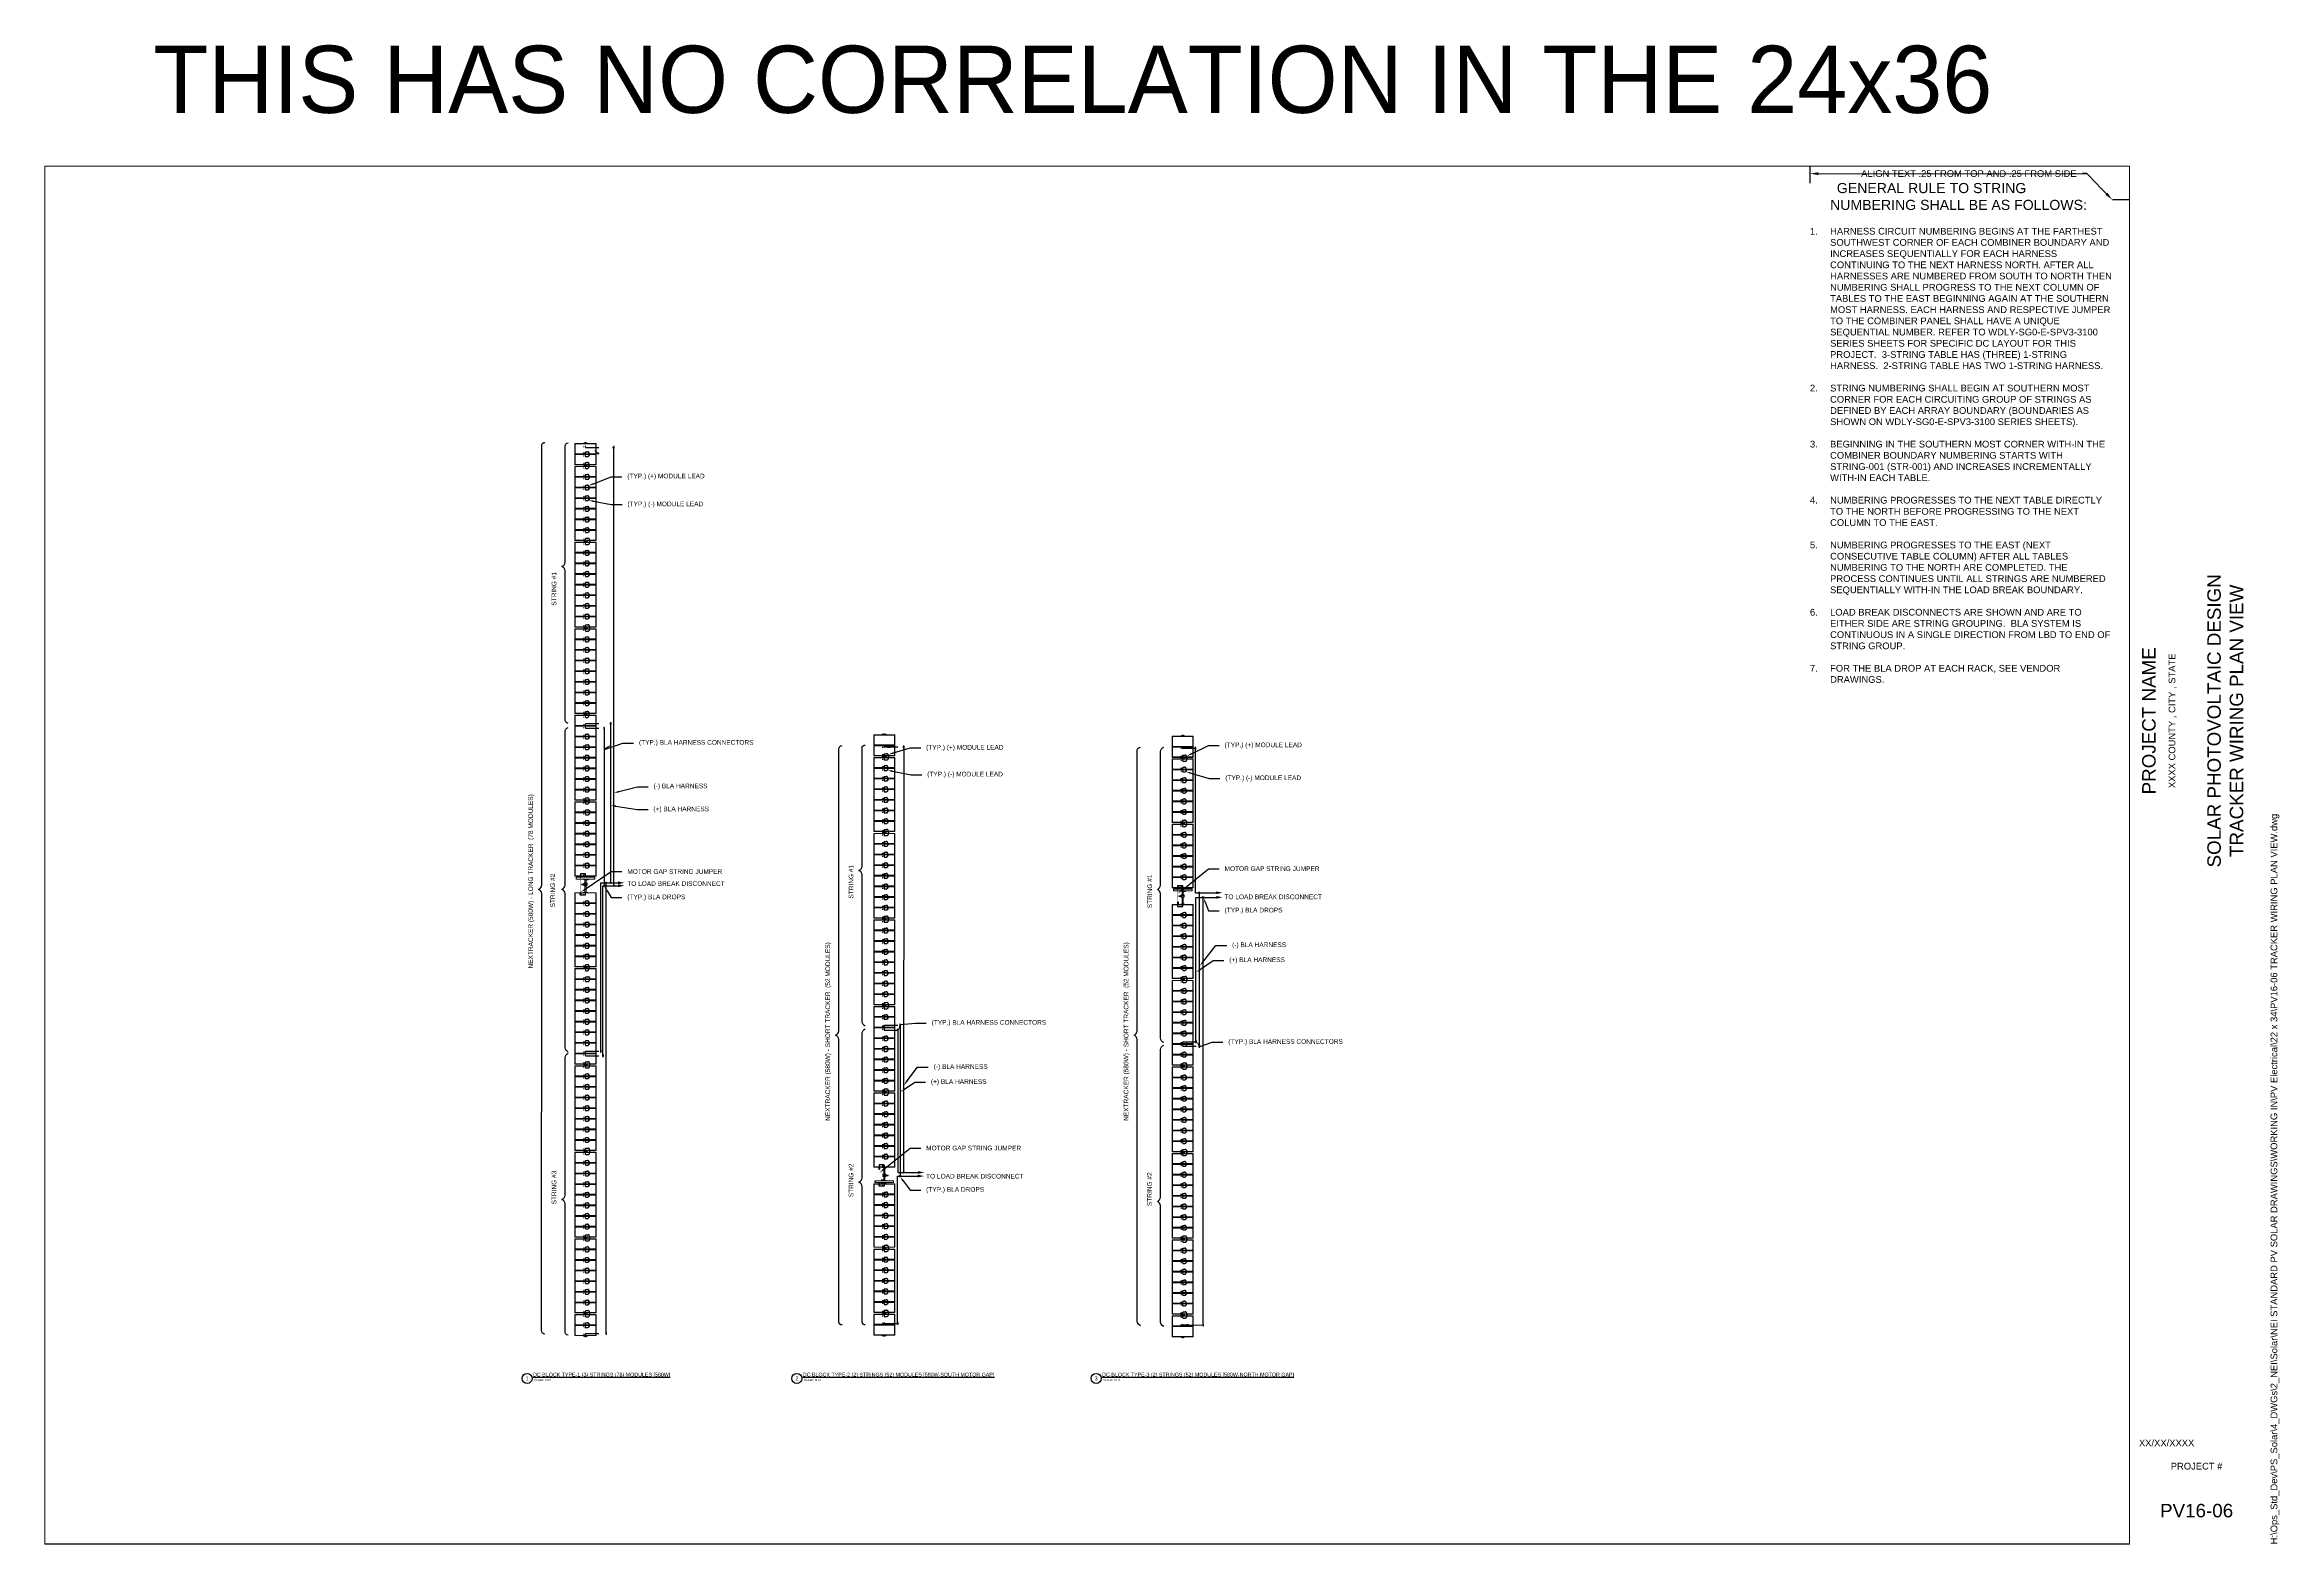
# Paper-space layout 'TRACKER WIRING PLAN VIEW' of a CAD drawing. Header units: feet. Extents: x 3 to 36.3, y 1.8 to 24.1.
# The model-space entities are those that its viewports show. They can reach past a viewport. Long polylines and large blocks are cut down to what shows.
import ezdxf
from ezdxf import colors
from ezdxf.entities.mleader import LeaderData, LeaderLine
from ezdxf.enums import TextEntityAlignment as Align
from ezdxf.lldxf.tags import DXFTag
from ezdxf.math import Vec2, Vec3

# ---------------------------------------------------------------- set-up
doc = ezdxf.new("R2010")
doc.units = ezdxf.units.FT
doc.header["$MEASUREMENT"] = 0
doc.linetypes.add('HIDDEN', pattern=[0.375, 0.25, -0.125])
for name, color, linetype in [('E-DC HARNESS-NEG', 170, 'DC HARNESS CABLE'), ('E-DC HARNESS-POS', 10, 'DC HARNESS CABLE'), ('E-HARN-COMP', 8, 'Continuous'), ('E-TRNK-CABL-NEG', 170, 'HIDDEN'), ('E-TRUNK-CABLE-POS', 10, 'HIDDEN'), ('G-ANNO-TEXT', 1, 'Continuous'), ('G-ANNO-TEXT @ 2', 1, 'Continuous'), ('G-ANNO-TTBL', 1, 'Continuous'), ('PDF5_Geometry', 7, 'Continuous'), ('PDF5_Solid Fills', 7, 'Continuous'), ('Polarity-Text', 7, 'Continuous')]:
    doc.layers.add(name, color=color, linetype=linetype)
doc.layers.add('G-NPLT', color=67, linetype='Continuous', plot=False)
doc.layers.add('VP', color=31, linetype='Continuous', plot=False)
doc.styles.add('NEI-A', font='arial.ttf')
tags = doc.linetypes.add('DC HARNESS CABLE', pattern='A,0.5,-0.2,["DH",Standard,S=0.1,R=0,X=-0.1,Y=-0.05],-0.2', length=0.9).pattern_tags.tags
tags[6] = DXFTag(74, 10)

# ---------------------------------------------------------------- blocks, each defined once
blk = doc.blocks.new('A$Cc93f9aa1')
at = {"lineweight": 5}
for points in [[(0, 0.245), (0, 0.22)], [(0.002, 0.247), (0.005, 0.247), (0.01, 0.247), (0.008, 0.247), (0.01, 0.247)], [(0.002, 0.245), (0.003, 0.245)], [(0.007, 0.222), (0.005, 0.222), (0.005, 0.22), (0.007, 0.22), (0.008, 0.218), (0.012, 0.218), (0.01, 0.218), (0.005, 0.218), (0.002, 0.218)], [(0.002, 0.22), (0.003, 0.22)], [(0.003, 0.238), (0.003, 0.243), (0.003, 0.223), (0.003, 0.228), (0.003, 0.227)], [(0.005, 0.238), (0.003, 0.238), (0.003, 0.228)], [(0.003, 0.237), (0.003, 0.238), (0.003, 0.237)], [(0.007, 0.243), (0.005, 0.243), (0.005, 0.245), (0.007, 0.245), (0.007, 0.247), (0.008, 0.247), (0.01, 0.247), (0.012, 0.247), (0.008, 0.247), (0.008, 0.245), (0.007, 0.245), (0.005, 0.245), (0.005, 0.243)], [(0.005, 0.245), (0.007, 0.245)], [(0.005, 0.222), (0.005, 0.22), (0.007, 0.22), (0.008, 0.22), (0.008, 0.218), (0.008, 0.22), (0.01, 0.22), (0.008, 0.22), (0.007, 0.22), (0.005, 0.22)], [(0.013, 0.247), (0.012, 0.247), (0.01, 0.247), (0.01, 0.245), (0.008, 0.245), (0.007, 0.245), (0.008, 0.245), (0.012, 0.245), (0.01, 0.245)], [(0.008, 0.247), (0.008, 0.245)], [(0.013, 0.218), (0.012, 0.218), (0.01, 0.22), (0.008, 0.22)], [(0.022, 0.27), (0.022, 0.273), (0.02, 0.27), (0.02, 0.272), (0.018, 0.272), (0.018, 0.268), (0.012, 0.268), (0.012, 0.277), (0.013, 0.277)], [(0.012, 0.277), (0.023, 0.277)], [(0.012, 0.25), (0.012, 0.247), (0.015, 0.247), (0.015, 0.245), (0.017, 0.245), (0.018, 0.245), (0.018, 0.253), (0.017, 0.25), (0.02, 0.267), (0.02, 0.265), (0.018, 0.265), (0.012, 0.265), (0.012, 0.268)], [(0.012, 0.265), (0.012, 0.25), (0.015, 0.25), (0.015, 0.247), (0.017, 0.247)], [(0.012, 0.247), (0.012, 0.245), (0.012, 0.218)], [(0.013, 0.245), (0.012, 0.245), (0.012, 0.242), (0.012, 0.223), (0.012, 0.22), (0.013, 0.22)], [(0.012, 0.197), (0.012, 0.2), (0.018, 0.2), (0.02, 0.2), (0.017, 0.215), (0.017, 0.217), (0.015, 0.217), (0.017, 0.217), (0.017, 0.215), (0.017, 0.22), (0.017, 0.218), (0.015, 0.218), (0.015, 0.22)], [(0.012, 0.217), (0.012, 0.218), (0.015, 0.218), (0.015, 0.217)], [(0.018, 0.2), (0.015, 0.217), (0.012, 0.217), (0.012, 0.2)], [(0.013, 0.188), (0.012, 0.188), (0.012, 0.197), (0.018, 0.197), (0.018, 0.195), (0.02, 0.195), (0.022, 0.192), (0.022, 0.19)], [(0.023, 0.188), (0.012, 0.188)], [(0.018, 0.273), (0.017, 0.273), (0.013, 0.273), (0.015, 0.273)], [(0.017, 0.272), (0.013, 0.272)], [(0.015, 0.245), (0.013, 0.235), (0.013, 0.232)], [(0.023, 0.243), (0.02, 0.243), (0.022, 0.243), (0.02, 0.243), (0.017, 0.235), (0.015, 0.235), (0.013, 0.235)], [(0.013, 0.193), (0.017, 0.193)], [(0.018, 0.192), (0.017, 0.192), (0.013, 0.192), (0.015, 0.192)], [(0.015, 0.232), (0.015, 0.235), (0.017, 0.245), (0.017, 0.247), (0.017, 0.25), (0.015, 0.25), (0.018, 0.265)], [(0.018, 0.25), (0.017, 0.25), (0.015, 0.25)], [(0.015, 0.235), (0.017, 0.235), (0.02, 0.243), (0.02, 0.245), (0.02, 0.243)], [(0.02, 0.223), (0.017, 0.232), (0.017, 0.235), (0.015, 0.233), (0.015, 0.232), (0.017, 0.23), (0.015, 0.23), (0.017, 0.23), (0.02, 0.222), (0.022, 0.222), (0.02, 0.222), (0.02, 0.22), (0.018, 0.222)], [(0.022, 0.192), (0.02, 0.21), (0.02, 0.212), (0.018, 0.212), (0.018, 0.22), (0.017, 0.22), (0.018, 0.22), (0.018, 0.222), (0.02, 0.222), (0.023, 0.222)], [(0.02, 0.197), (0.02, 0.195), (0.018, 0.212), (0.017, 0.215), (0.018, 0.215)], [(0.02, 0.255), (0.018, 0.255), (0.018, 0.253), (0.02, 0.27), (0.02, 0.268), (0.02, 0.265)], [(0.02, 0.268), (0.018, 0.268)], [(0.018, 0.243), (0.02, 0.245), (0.018, 0.245), (0.02, 0.245), (0.02, 0.247)], [(0.023, 0.22), (0.02, 0.22), (0.022, 0.22), (0.02, 0.22), (0.02, 0.222), (0.02, 0.22), (0.018, 0.22), (0.02, 0.22), (0.02, 0.218), (0.02, 0.21)], [(0.02, 0.22), (0.018, 0.22)], [(0.02, 0.2), (0.02, 0.197), (0.018, 0.197)], [(0.023, 0.247), (0.02, 0.247), (0.02, 0.255), (0.022, 0.273), (0.023, 0.273), (0.023, 0.272)], [(0.023, 0.245), (0.02, 0.245), (0.022, 0.245)], [(0.023, 0.232), (0.02, 0.232), (0.02, 0.233), (0.022, 0.233), (0.022, 0.235), (0.023, 0.233)], [(0.023, 0.218), (0.02, 0.218)], [(0.022, 0.273), (0.022, 0.275), (0.022, 0.273)], [(0.022, 0.268), (0.022, 0.267)], [(0.022, 0.198), (0.022, 0.197)], [(0.022, 0.195), (0.022, 0.192), (0.023, 0.192)], [(0.023, 0.193), (0.023, 0.192), (0.022, 0.192), (0.022, 0.19), (0.023, 0.19)], [(0.487, 0.255), (0.487, 0.255)], [(0.487, 0.21), (0.487, 0.21)], [(0.497, 0.255), (0.495, 0.255), (0.493, 0.253), (0.493, 0.252), (0.49, 0.252), (0.49, 0.255), (0.493, 0.255), (0.488, 0.265), (0.49, 0.265), (0.488, 0.267), (0.49, 0.267), (0.49, 0.27), (0.49, 0.275), (0.488, 0.275)], [(0.488, 0.255), (0.488, 0.257)], [(0.49, 0.255), (0.488, 0.255), (0.488, 0.253), (0.488, 0.255), (0.488, 0.253), (0.488, 0.252), (0.49, 0.252), (0.49, 0.25), (0.488, 0.25), (0.488, 0.215), (0.49, 0.215), (0.49, 0.213), (0.493, 0.213), (0.493, 0.212), (0.493, 0.21), (0.495, 0.21), (0.49, 0.2), (0.488, 0.2), (0.49, 0.202)], [(0.488, 0.25), (0.488, 0.252)], [(0.488, 0.245), (0.49, 0.245)], [(0.488, 0.22), (0.49, 0.22)], [(0.488, 0.213), (0.488, 0.215)], [(0.488, 0.21), (0.488, 0.212), (0.488, 0.213), (0.49, 0.213), (0.49, 0.21), (0.493, 0.21), (0.488, 0.2)], [(0.49, 0.21), (0.49, 0.212), (0.488, 0.212)], [(0.49, 0.197), (0.49, 0.198), (0.488, 0.198)], [(0.49, 0.195), (0.49, 0.19), (0.488, 0.19)], [(0.49, 0.27), (0.49, 0.27)], [(0.49, 0.267), (0.49, 0.267)], [(0.49, 0.265), (0.495, 0.255), (0.493, 0.255), (0.493, 0.253)], [(0.49, 0.198), (0.49, 0.198)], [(0.495, 0.245), (0.5, 0.245), (0.498, 0.247), (0.495, 0.247), (0.493, 0.247), (0.492, 0.247), (0.493, 0.247), (0.492, 0.247), (0.493, 0.247), (0.492, 0.247), (0.493, 0.247), (0.492, 0.247), (0.492, 0.245), (0.493, 0.245), (0.493, 0.248), (0.492, 0.248), (0.492, 0.247)], [(0.493, 0.22), (0.492, 0.22)], [(0.492, 0.218), (0.492, 0.22)], [(0.492, 0.218), (0.493, 0.218)], [(0.492, 0.218), (0.493, 0.218)], [(0.492, 0.218), (0.493, 0.218)], [(0.492, 0.218), (0.493, 0.218)], [(0.492, 0.218), (0.492, 0.217), (0.493, 0.217)], [(0.492, 0.218), (0.493, 0.218)], [(0.493, 0.215), (0.495, 0.215), (0.495, 0.252), (0.493, 0.252), (0.495, 0.252), (0.495, 0.255)], [(0.493, 0.252), (0.493, 0.252)], [(0.493, 0.218), (0.493, 0.22)], [(0.493, 0.218), (0.493, 0.217)], [(0.493, 0.215), (0.493, 0.215)], [(0.493, 0.212), (0.495, 0.212), (0.495, 0.21), (0.495, 0.213), (0.493, 0.213)], [(0.495, 0.252), (0.495, 0.252)], [(0.5, 0.248), (0.498, 0.248), (0.497, 0.25), (0.498, 0.25), (0.498, 0.248), (0.5, 0.248), (0.495, 0.248)], [(0.502, 0.23), (0.5, 0.23), (0.502, 0.23), (0.5, 0.23), (0.502, 0.23), (0.495, 0.23), (0.495, 0.235), (0.502, 0.235), (0.5, 0.235), (0.5, 0.237), (0.5, 0.238), (0.5, 0.235)], [(0.495, 0.235), (0.497, 0.235)], [(0.495, 0.218), (0.498, 0.218), (0.5, 0.22), (0.495, 0.22)], [(0.5, 0.217), (0.498, 0.217), (0.497, 0.215), (0.498, 0.217), (0.498, 0.215), (0.497, 0.215), (0.498, 0.217), (0.5, 0.217), (0.498, 0.217), (0.5, 0.217), (0.495, 0.217)], [(0.495, 0.215), (0.495, 0.215)], [(0.495, 0.21), (0.497, 0.21)], [(0.497, 0.252), (0.497, 0.25), (0.497, 0.262), (0.497, 0.267), (0.497, 0.258), (0.5, 0.258), (0.5, 0.267), (0.498, 0.267)], [(0.497, 0.26), (0.497, 0.25)], [(0.497, 0.26), (0.497, 0.26)], [(0.497, 0.258), (0.497, 0.257), (0.497, 0.255), (0.5, 0.255), (0.5, 0.258)], [(0.497, 0.257), (0.497, 0.252), (0.497, 0.25), (0.5, 0.25), (0.5, 0.255)], [(0.497, 0.213), (0.497, 0.215), (0.497, 0.198), (0.497, 0.207), (0.5, 0.207), (0.5, 0.21)], [(0.497, 0.208), (0.497, 0.215), (0.5, 0.215), (0.5, 0.212), (0.5, 0.21), (0.497, 0.21), (0.497, 0.208), (0.497, 0.207)], [(0.497, 0.205), (0.497, 0.215)], [(0.497, 0.205), (0.497, 0.205)], [(0.498, 0.267), (0.498, 0.267)], [(0.498, 0.198), (0.5, 0.198), (0.5, 0.207)], [(0.5, 0.272), (0.5, 0.273), (0.5, 0.27), (0.502, 0.27), (0.503, 0.27), (0.503, 0.268), (0.505, 0.268), (0.505, 0.267)], [(0.508, 0.273), (0.507, 0.273), (0.502, 0.273), (0.5, 0.273), (0.502, 0.273)], [(0.503, 0.272), (0.502, 0.272), (0.5, 0.272), (0.502, 0.272), (0.503, 0.27), (0.505, 0.27), (0.503, 0.27), (0.505, 0.27), (0.507, 0.27), (0.508, 0.27), (0.507, 0.27), (0.508, 0.272), (0.51, 0.272), (0.508, 0.272), (0.507, 0.272)], [(0.5, 0.27), (0.5, 0.262), (0.5, 0.238), (0.502, 0.238)], [(0.502, 0.27), (0.5, 0.27), (0.502, 0.27), (0.503, 0.27), (0.502, 0.27), (0.502, 0.268), (0.503, 0.268), (0.505, 0.268), (0.507, 0.268), (0.508, 0.268), (0.51, 0.268)], [(0.5, 0.267), (0.502, 0.267)], [(0.502, 0.227), (0.5, 0.227), (0.5, 0.203), (0.5, 0.195)], [(0.5, 0.198), (0.502, 0.198)], [(0.508, 0.193), (0.51, 0.193), (0.508, 0.193), (0.503, 0.193), (0.5, 0.193), (0.502, 0.193), (0.502, 0.195), (0.502, 0.197), (0.5, 0.195), (0.502, 0.195)], [(0.502, 0.197), (0.502, 0.195), (0.5, 0.195), (0.5, 0.193)], [(0.5, 0.193), (0.502, 0.193), (0.5, 0.193)], [(0.502, 0.27), (0.502, 0.27)], [(0.502, 0.247), (0.502, 0.268), (0.503, 0.268), (0.503, 0.247), (0.505, 0.247), (0.505, 0.218), (0.507, 0.218), (0.507, 0.197), (0.508, 0.197), (0.508, 0.218)], [(0.507, 0.195), (0.507, 0.197), (0.505, 0.197), (0.503, 0.197), (0.502, 0.197), (0.502, 0.218)], [(0.505, 0.193), (0.503, 0.193), (0.502, 0.193), (0.503, 0.195), (0.505, 0.195), (0.503, 0.195), (0.503, 0.197)], [(0.502, 0.195), (0.503, 0.195), (0.502, 0.195)], [(0.503, 0.267), (0.505, 0.267), (0.505, 0.247), (0.507, 0.247), (0.507, 0.268), (0.508, 0.268), (0.508, 0.27), (0.51, 0.27), (0.51, 0.273), (0.508, 0.273), (0.508, 0.272)], [(0.503, 0.198), (0.505, 0.198)], [(0.505, 0.27), (0.507, 0.27), (0.507, 0.268), (0.508, 0.268), (0.508, 0.247)], [(0.507, 0.27), (0.508, 0.27), (0.51, 0.27), (0.508, 0.27), (0.51, 0.27), (0.512, 0.27)], [(0.507, 0.267), (0.508, 0.267)], [(0.507, 0.198), (0.508, 0.198)], [(0.508, 0.197), (0.51, 0.195), (0.51, 0.193), (0.508, 0.193), (0.507, 0.195), (0.508, 0.195), (0.508, 0.197), (0.508, 0.195), (0.51, 0.195), (0.508, 0.195), (0.508, 0.193), (0.51, 0.193)], [(0.507, 0.195), (0.508, 0.195), (0.507, 0.195)], [(0.508, 0.238), (0.51, 0.238), (0.51, 0.262), (0.51, 0.27)], [(0.508, 0.235), (0.517, 0.235), (0.517, 0.23), (0.508, 0.23), (0.51, 0.23), (0.512, 0.23), (0.51, 0.23)], [(0.508, 0.23), (0.51, 0.23), (0.51, 0.227), (0.51, 0.23), (0.512, 0.23)], [(0.508, 0.227), (0.51, 0.227)], [(0.51, 0.267), (0.512, 0.267), (0.513, 0.262), (0.513, 0.25), (0.513, 0.252)], [(0.51, 0.248), (0.512, 0.25), (0.512, 0.248), (0.513, 0.25), (0.513, 0.26)], [(0.51, 0.258), (0.51, 0.255), (0.512, 0.255), (0.512, 0.257), (0.513, 0.252), (0.512, 0.25), (0.51, 0.25), (0.51, 0.255)], [(0.515, 0.25), (0.513, 0.25), (0.512, 0.248), (0.513, 0.248), (0.512, 0.248), (0.51, 0.248), (0.512, 0.248), (0.51, 0.248), (0.51, 0.247)], [(0.51, 0.245), (0.517, 0.245)], [(0.51, 0.203), (0.51, 0.227)], [(0.517, 0.22), (0.51, 0.22)], [(0.513, 0.213), (0.513, 0.215), (0.51, 0.215), (0.51, 0.212), (0.51, 0.21), (0.512, 0.21), (0.512, 0.208), (0.513, 0.213), (0.513, 0.215), (0.513, 0.205), (0.513, 0.215), (0.512, 0.217), (0.513, 0.217), (0.512, 0.217), (0.51, 0.217), (0.51, 0.218)], [(0.51, 0.21), (0.51, 0.207), (0.512, 0.207), (0.512, 0.198), (0.51, 0.198), (0.51, 0.207)], [(0.51, 0.198), (0.512, 0.198), (0.513, 0.205)], [(0.51, 0.203), (0.51, 0.195)], [(0.51, 0.195), (0.512, 0.195)], [(0.512, 0.267), (0.512, 0.267)], [(0.512, 0.217), (0.513, 0.215), (0.512, 0.217), (0.512, 0.215)], [(0.52, 0.262), (0.513, 0.258), (0.513, 0.257)], [(0.513, 0.26), (0.513, 0.26)], [(0.518, 0.258), (0.513, 0.253)], [(0.518, 0.213), (0.522, 0.213), (0.522, 0.212), (0.523, 0.21), (0.523, 0.212), (0.525, 0.212), (0.523, 0.212), (0.523, 0.213), (0.522, 0.213), (0.522, 0.215), (0.523, 0.215), (0.523, 0.25), (0.522, 0.25), (0.522, 0.252), (0.522, 0.253), (0.523, 0.255), (0.523, 0.253), (0.525, 0.255), (0.523, 0.253), (0.523, 0.252), (0.518, 0.252), (0.518, 0.253), (0.517, 0.253), (0.515, 0.252), (0.513, 0.252), (0.518, 0.255), (0.517, 0.253), (0.517, 0.252), (0.518, 0.252), (0.517, 0.252), (0.517, 0.215), (0.518, 0.215)], [(0.52, 0.21), (0.518, 0.212), (0.517, 0.212), (0.515, 0.213), (0.513, 0.213), (0.518, 0.21), (0.518, 0.212), (0.518, 0.213), (0.517, 0.213), (0.517, 0.212), (0.518, 0.21), (0.52, 0.21), (0.518, 0.21), (0.522, 0.2)], [(0.518, 0.207), (0.513, 0.212)], [(0.52, 0.203), (0.513, 0.207), (0.513, 0.208)], [(0.513, 0.205), (0.513, 0.205)], [(0.517, 0.215), (0.517, 0.215)], [(0.522, 0.265), (0.518, 0.255), (0.52, 0.255), (0.518, 0.253), (0.518, 0.255), (0.52, 0.255)], [(0.522, 0.245), (0.52, 0.245), (0.522, 0.247), (0.522, 0.248), (0.518, 0.248), (0.518, 0.247), (0.52, 0.245)], [(0.518, 0.247), (0.52, 0.247)], [(0.52, 0.22), (0.518, 0.22), (0.518, 0.218), (0.52, 0.217), (0.518, 0.217), (0.518, 0.218), (0.518, 0.22), (0.52, 0.22), (0.522, 0.22), (0.522, 0.218), (0.522, 0.217), (0.52, 0.217), (0.522, 0.218), (0.522, 0.22), (0.52, 0.22), (0.522, 0.22)], [(0.518, 0.215), (0.518, 0.215)], [(0.523, 0.257), (0.523, 0.255), (0.52, 0.255), (0.523, 0.265), (0.522, 0.265), (0.522, 0.263), (0.522, 0.265), (0.523, 0.265), (0.525, 0.267)], [(0.52, 0.248), (0.522, 0.248)], [(0.52, 0.247), (0.522, 0.247)], [(0.52, 0.247), (0.522, 0.247)], [(0.52, 0.247), (0.522, 0.247)], [(0.52, 0.247), (0.522, 0.247)], [(0.52, 0.247), (0.522, 0.247)], [(0.52, 0.218), (0.522, 0.218)], [(0.52, 0.218), (0.522, 0.218)], [(0.52, 0.218), (0.522, 0.218)], [(0.52, 0.218), (0.522, 0.218)], [(0.52, 0.218), (0.522, 0.218)], [(0.523, 0.212), (0.523, 0.21), (0.52, 0.21), (0.523, 0.2)], [(0.522, 0.263), (0.522, 0.267), (0.523, 0.267), (0.523, 0.27), (0.523, 0.275), (0.525, 0.275)], [(0.522, 0.202), (0.522, 0.198), (0.523, 0.198), (0.523, 0.197)], [(0.523, 0.27), (0.523, 0.27)], [(0.523, 0.267), (0.523, 0.267)], [(0.523, 0.252), (0.523, 0.25)], [(0.525, 0.247), (0.523, 0.247)], [(0.523, 0.218), (0.525, 0.218)], [(0.523, 0.215), (0.523, 0.213)], [(0.525, 0.2), (0.523, 0.202)], [(0.523, 0.198), (0.525, 0.198)], [(0.523, 0.198), (0.523, 0.198)], [(0.523, 0.195), (0.523, 0.19), (0.525, 0.19)], [(0.523, 0.195), (0.523, 0.195)], [(0.525, 0.21), (0.525, 0.21)], [(0.755, 0.277), (0.758, 0.277)], [(0.755, 0.247), (0.758, 0.247)], [(0.755, 0.245), (0.758, 0.245), (0.76, 0.245)], [(0.758, 0.245), (0.758, 0.243), (0.755, 0.243)], [(0.755, 0.222), (0.758, 0.222), (0.758, 0.22)], [(0.755, 0.22), (0.758, 0.22), (0.76, 0.22)], [(0.758, 0.218), (0.755, 0.218)], [(0.755, 0.188), (0.758, 0.188)], [(0.757, 0.27), (0.757, 0.273), (0.757, 0.275), (0.757, 0.273), (0.757, 0.272), (0.758, 0.272), (0.758, 0.27), (0.758, 0.268)], [(0.757, 0.275), (0.758, 0.275)], [(0.76, 0.255), (0.758, 0.255), (0.758, 0.263), (0.757, 0.273)], [(0.76, 0.218), (0.758, 0.218), (0.758, 0.21), (0.757, 0.2), (0.757, 0.192), (0.758, 0.192)], [(0.758, 0.197), (0.758, 0.195), (0.758, 0.193), (0.757, 0.193), (0.757, 0.19), (0.758, 0.19)], [(0.757, 0.195), (0.757, 0.192), (0.757, 0.19)], [(0.76, 0.247), (0.758, 0.247), (0.758, 0.255)], [(0.99, 0.277), (0.993, 0.277)], [(0.99, 0.273), (0.99, 0.27)], [(0.99, 0.247), (0.993, 0.247)], [(0.99, 0.245), (0.993, 0.245), (0.995, 0.245)], [(0.993, 0.245), (0.993, 0.243), (0.99, 0.243)], [(0.99, 0.222), (0.993, 0.222), (0.993, 0.22)], [(0.99, 0.22), (0.993, 0.22), (0.995, 0.22)], [(0.993, 0.218), (0.99, 0.218)], [(0.99, 0.195), (0.99, 0.192)], [(0.99, 0.188), (0.993, 0.188)], [(0.995, 0.255), (0.993, 0.255), (0.993, 0.257), (0.992, 0.263), (0.992, 0.273), (0.992, 0.27), (0.993, 0.268)], [(0.992, 0.192), (0.992, 0.2), (0.993, 0.21), (0.993, 0.218), (0.995, 0.218)], [(0.993, 0.197), (0.992, 0.195), (0.992, 0.19), (0.992, 0.192), (0.993, 0.192)], [(0.992, 0.19), (0.993, 0.19)], [(0.995, 0.247), (0.993, 0.247), (0.993, 0.255)], [(1.223, 0.277), (1.228, 0.277)], [(1.223, 0.247), (1.228, 0.247)], [(1.223, 0.245), (1.228, 0.245), (1.23, 0.245)], [(1.223, 0.243), (1.227, 0.243), (1.228, 0.243), (1.228, 0.245)], [(1.223, 0.222), (1.227, 0.222), (1.228, 0.222), (1.228, 0.22)], [(1.223, 0.22), (1.228, 0.22), (1.23, 0.22)], [(1.228, 0.218), (1.223, 0.218)], [(1.223, 0.188), (1.228, 0.188)], [(1.225, 0.27), (1.225, 0.273), (1.225, 0.275), (1.225, 0.273), (1.227, 0.273), (1.227, 0.27), (1.228, 0.268)], [(1.225, 0.275), (1.227, 0.275)], [(1.23, 0.255), (1.228, 0.255), (1.227, 0.257), (1.227, 0.263), (1.225, 0.273)], [(1.23, 0.218), (1.228, 0.218), (1.228, 0.21), (1.227, 0.2), (1.225, 0.193), (1.225, 0.192), (1.227, 0.192)], [(1.228, 0.197), (1.227, 0.195), (1.227, 0.192), (1.225, 0.192), (1.225, 0.19), (1.225, 0.192), (1.225, 0.195)], [(1.23, 0.247), (1.228, 0.247), (1.228, 0.255)], [(1.458, 0.277), (1.463, 0.277)], [(1.458, 0.247), (1.462, 0.247)], [(1.458, 0.245), (1.462, 0.245), (1.463, 0.245)], [(1.458, 0.243), (1.462, 0.243), (1.463, 0.243)], [(1.458, 0.222), (1.463, 0.222), (1.462, 0.222), (1.462, 0.22)], [(1.463, 0.22), (1.462, 0.22), (1.458, 0.22)], [(1.462, 0.218), (1.458, 0.218)], [(1.458, 0.188), (1.463, 0.188)], [(1.462, 0.268), (1.462, 0.27), (1.462, 0.273), (1.46, 0.273), (1.46, 0.275), (1.462, 0.275)], [(1.46, 0.275), (1.46, 0.273), (1.46, 0.27)], [(1.463, 0.255), (1.462, 0.255), (1.462, 0.263), (1.46, 0.273)], [(1.463, 0.21), (1.462, 0.21), (1.462, 0.2), (1.46, 0.193), (1.46, 0.192), (1.462, 0.192)], [(1.462, 0.197), (1.462, 0.195), (1.462, 0.193), (1.46, 0.192), (1.46, 0.19), (1.462, 0.19)], [(1.46, 0.195), (1.46, 0.192), (1.46, 0.19)], [(1.463, 0.247), (1.462, 0.247), (1.462, 0.255)], [(1.462, 0.243), (1.462, 0.245)], [(1.462, 0.21), (1.462, 0.218), (1.463, 0.218)], [(1.693, 0.277), (1.697, 0.277)], [(1.693, 0.247), (1.697, 0.247)], [(1.693, 0.245), (1.697, 0.245), (1.698, 0.245)], [(1.697, 0.245), (1.697, 0.243), (1.693, 0.243)], [(1.693, 0.222), (1.697, 0.222), (1.697, 0.22)], [(1.693, 0.22), (1.697, 0.22), (1.698, 0.22)], [(1.697, 0.218), (1.693, 0.218)], [(1.693, 0.188), (1.697, 0.188)], [(1.695, 0.273), (1.695, 0.275), (1.695, 0.273)], [(1.697, 0.268), (1.697, 0.27), (1.697, 0.272), (1.695, 0.272), (1.695, 0.273), (1.695, 0.27)], [(1.698, 0.255), (1.697, 0.255), (1.697, 0.257), (1.695, 0.263), (1.695, 0.273)], [(1.698, 0.218), (1.697, 0.218), (1.697, 0.21), (1.695, 0.2), (1.695, 0.192), (1.697, 0.192)], [(1.695, 0.19), (1.695, 0.193), (1.697, 0.193), (1.697, 0.195), (1.697, 0.197)], [(1.695, 0.195), (1.695, 0.192), (1.695, 0.19), (1.697, 0.19)], [(1.698, 0.247), (1.697, 0.247), (1.697, 0.255)], [(1.928, 0.277), (1.932, 0.277)], [(1.928, 0.273), (1.928, 0.27)], [(1.928, 0.247), (1.932, 0.247)], [(1.928, 0.245), (1.932, 0.245), (1.933, 0.245)], [(1.932, 0.245), (1.932, 0.243), (1.928, 0.243)], [(1.928, 0.222), (1.932, 0.222), (1.932, 0.22)], [(1.928, 0.22), (1.932, 0.22), (1.933, 0.22)], [(1.932, 0.218), (1.928, 0.218)], [(1.928, 0.195), (1.928, 0.192)], [(1.928, 0.188), (1.932, 0.188)], [(1.933, 0.255), (1.932, 0.255), (1.932, 0.257), (1.93, 0.263), (1.93, 0.273), (1.93, 0.275), (1.93, 0.27), (1.932, 0.268)], [(1.93, 0.192), (1.93, 0.2), (1.932, 0.21), (1.932, 0.218), (1.933, 0.218)], [(1.932, 0.197), (1.93, 0.195), (1.93, 0.19), (1.932, 0.19)], [(1.932, 0.192), (1.93, 0.192), (1.93, 0.19)], [(1.933, 0.247), (1.932, 0.247), (1.932, 0.255)], [(2.155, 0.007), (2.155, 0.458)], [(2.162, 0.467), (2.162, 0)], [(2.163, 0.252), (2.167, 0.252), (2.163, 0.252), (2.163, 0.25), (2.162, 0.25), (2.162, 0.252), (2.163, 0.252), (2.163, 0.255), (2.167, 0.255), (2.167, 0.253), (2.167, 0.255), (2.168, 0.255), (2.163, 0.265), (2.168, 0.255), (2.167, 0.255), (2.163, 0.255), (2.163, 0.252), (2.163, 0.25), (2.162, 0.25), (2.162, 0.215), (2.163, 0.215), (2.163, 0.213), (2.167, 0.213), (2.167, 0.212), (2.167, 0.21), (2.168, 0.21), (2.163, 0.2), (2.168, 0.21), (2.167, 0.21), (2.163, 0.21), (2.163, 0.213), (2.162, 0.213), (2.162, 0.215), (2.162, 0.213)], [(2.163, 0.213), (2.163, 0.215), (2.162, 0.215), (2.162, 0.25), (2.162, 0.252)], [(2.162, 0.252), (2.163, 0.252), (2.162, 0.252)], [(2.162, 0.213), (2.163, 0.213), (2.162, 0.213)], [(2.163, 0.267), (2.163, 0.267)], [(2.163, 0.267), (2.163, 0.267)], [(2.163, 0.248), (2.163, 0.248)], [(2.167, 0.248), (2.165, 0.248), (2.163, 0.248), (2.163, 0.247), (2.163, 0.245), (2.165, 0.245), (2.167, 0.245), (2.167, 0.247), (2.167, 0.248), (2.165, 0.248)], [(2.163, 0.247), (2.163, 0.247)], [(2.163, 0.245), (2.163, 0.245)], [(2.163, 0.22), (2.163, 0.22)], [(2.163, 0.218), (2.163, 0.218)], [(2.163, 0.217), (2.163, 0.217)], [(2.163, 0.198), (2.163, 0.198)], [(2.163, 0.198), (2.163, 0.198)], [(2.163, 0.195), (2.163, 0.195)], [(2.163, 0.195), (2.163, 0.195)], [(2.165, 0.248), (2.165, 0.248)], [(2.165, 0.248), (2.165, 0.245)], [(2.165, 0.247), (2.167, 0.247)], [(2.165, 0.245), (2.167, 0.245)], [(2.165, 0.245), (2.165, 0.245)], [(2.165, 0.22), (2.165, 0.22)], [(2.165, 0.217), (2.165, 0.217)], [(2.167, 0.252), (2.167, 0.252)], [(2.167, 0.248), (2.167, 0.248)], [(2.167, 0.247), (2.167, 0.248)], [(2.167, 0.247), (2.167, 0.247)], [(2.167, 0.245), (2.167, 0.247)], [(2.167, 0.245), (2.167, 0.245)], [(2.167, 0.22), (2.167, 0.22)], [(2.167, 0.218), (2.167, 0.218)], [(2.167, 0.217), (2.167, 0.217)], [(2.167, 0.215), (2.167, 0.215)], [(2.167, 0.215), (2.167, 0.215)], [(2.18, 0.247), (2.18, 0.267), (2.18, 0.268), (2.18, 0.27), (2.178, 0.27), (2.177, 0.27), (2.178, 0.27), (2.177, 0.27), (2.177, 0.273), (2.177, 0.272), (2.178, 0.272), (2.177, 0.272), (2.177, 0.273), (2.177, 0.268), (2.178, 0.268), (2.177, 0.268), (2.177, 0.27), (2.177, 0.262), (2.177, 0.238), (2.177, 0.235), (2.178, 0.235), (2.177, 0.235), (2.178, 0.235), (2.177, 0.235), (2.168, 0.235), (2.168, 0.23), (2.177, 0.23), (2.178, 0.23), (2.177, 0.23), (2.178, 0.23), (2.177, 0.23), (2.178, 0.23), (2.177, 0.23), (2.178, 0.23), (2.177, 0.23), (2.178, 0.23)], [(2.18, 0.272), (2.178, 0.272), (2.177, 0.272), (2.178, 0.27), (2.18, 0.27), (2.18, 0.268), (2.18, 0.267), (2.182, 0.267), (2.183, 0.267), (2.182, 0.267), (2.18, 0.267), (2.18, 0.247), (2.18, 0.268), (2.177, 0.268), (2.177, 0.247), (2.18, 0.247), (2.18, 0.218), (2.18, 0.197), (2.177, 0.197), (2.177, 0.218), (2.175, 0.218), (2.175, 0.217), (2.177, 0.217), (2.175, 0.217), (2.177, 0.217), (2.175, 0.217), (2.177, 0.217), (2.175, 0.217), (2.177, 0.217), (2.168, 0.217)], [(2.17, 0.235), (2.168, 0.235), (2.177, 0.235), (2.177, 0.238), (2.177, 0.262), (2.177, 0.27), (2.178, 0.27), (2.177, 0.27), (2.178, 0.27)], [(2.168, 0.248), (2.177, 0.248), (2.175, 0.248), (2.173, 0.25), (2.175, 0.248), (2.177, 0.248), (2.175, 0.248), (2.173, 0.25), (2.172, 0.25), (2.172, 0.26), (2.172, 0.25), (2.173, 0.25), (2.175, 0.248), (2.173, 0.25), (2.175, 0.248), (2.175, 0.25), (2.175, 0.248), (2.175, 0.247), (2.177, 0.247), (2.177, 0.218), (2.18, 0.218), (2.18, 0.247), (2.182, 0.247), (2.182, 0.218), (2.185, 0.218), (2.185, 0.247), (2.187, 0.247), (2.187, 0.248), (2.185, 0.248), (2.193, 0.248)], [(2.168, 0.252), (2.168, 0.252)], [(2.168, 0.252), (2.168, 0.252)], [(2.175, 0.245), (2.173, 0.247), (2.168, 0.247)], [(2.168, 0.235), (2.168, 0.23)], [(2.177, 0.23), (2.177, 0.227), (2.177, 0.23), (2.168, 0.23), (2.17, 0.23)], [(2.168, 0.218), (2.173, 0.218), (2.175, 0.22)], [(2.168, 0.215), (2.168, 0.215)], [(2.168, 0.215), (2.168, 0.215)], [(2.172, 0.215), (2.172, 0.205), (2.172, 0.215), (2.173, 0.215), (2.175, 0.217), (2.173, 0.215)], [(2.173, 0.26), (2.173, 0.26)], [(2.173, 0.26), (2.173, 0.26)], [(2.173, 0.205), (2.173, 0.205)], [(2.173, 0.205), (2.173, 0.205)], [(2.173, 0.198), (2.173, 0.198)], [(2.173, 0.198), (2.173, 0.198)], [(2.175, 0.248), (2.177, 0.248)], [(2.175, 0.248), (2.177, 0.248)], [(2.177, 0.273), (2.183, 0.273), (2.185, 0.273), (2.178, 0.273), (2.177, 0.273), (2.178, 0.273), (2.177, 0.273), (2.178, 0.273)], [(2.177, 0.272), (2.178, 0.27)], [(2.178, 0.272), (2.177, 0.272)], [(2.177, 0.27), (2.177, 0.27)], [(2.177, 0.27), (2.177, 0.27)], [(2.177, 0.262), (2.178, 0.262)], [(2.177, 0.262), (2.178, 0.262)], [(2.183, 0.193), (2.185, 0.193), (2.183, 0.195), (2.185, 0.193), (2.183, 0.193), (2.177, 0.193), (2.178, 0.193), (2.177, 0.193), (2.177, 0.195), (2.177, 0.197), (2.177, 0.195), (2.178, 0.195), (2.177, 0.193), (2.178, 0.193), (2.177, 0.193), (2.178, 0.195), (2.18, 0.195), (2.178, 0.195), (2.177, 0.195), (2.177, 0.197), (2.177, 0.195), (2.177, 0.193), (2.178, 0.195), (2.18, 0.195), (2.18, 0.197), (2.182, 0.197), (2.183, 0.197), (2.182, 0.197), (2.18, 0.197), (2.182, 0.197), (2.18, 0.197), (2.18, 0.247), (2.182, 0.247)], [(2.177, 0.247), (2.177, 0.218), (2.18, 0.218), (2.18, 0.198), (2.18, 0.197), (2.182, 0.197), (2.182, 0.195), (2.18, 0.195), (2.182, 0.195), (2.183, 0.195), (2.182, 0.195), (2.183, 0.195), (2.185, 0.193), (2.185, 0.195), (2.187, 0.195), (2.185, 0.195), (2.185, 0.197), (2.185, 0.195), (2.187, 0.195)], [(2.178, 0.237), (2.177, 0.237), (2.178, 0.237), (2.177, 0.237), (2.177, 0.238), (2.177, 0.237), (2.177, 0.235), (2.178, 0.235), (2.177, 0.235), (2.177, 0.237)], [(2.178, 0.195), (2.177, 0.195), (2.177, 0.197), (2.177, 0.195), (2.177, 0.203), (2.177, 0.227), (2.177, 0.23), (2.177, 0.227), (2.177, 0.203), (2.177, 0.195)], [(2.177, 0.218), (2.177, 0.197), (2.18, 0.197), (2.18, 0.198), (2.18, 0.218), (2.182, 0.218), (2.18, 0.218)], [(2.177, 0.193), (2.178, 0.195), (2.18, 0.195), (2.18, 0.197), (2.182, 0.197), (2.182, 0.195), (2.183, 0.195), (2.182, 0.195), (2.183, 0.195), (2.185, 0.195), (2.185, 0.197), (2.185, 0.195), (2.185, 0.197), (2.185, 0.195), (2.185, 0.193), (2.187, 0.193), (2.185, 0.193), (2.187, 0.193)], [(2.177, 0.195), (2.177, 0.195)], [(2.177, 0.195), (2.177, 0.195)], [(2.178, 0.27), (2.18, 0.27)], [(2.178, 0.27), (2.18, 0.27)], [(2.187, 0.23), (2.185, 0.23), (2.187, 0.23), (2.185, 0.23), (2.187, 0.23), (2.185, 0.23), (2.185, 0.227), (2.185, 0.203), (2.185, 0.195), (2.183, 0.195), (2.185, 0.193), (2.178, 0.193), (2.18, 0.193)], [(2.193, 0.217), (2.185, 0.217), (2.187, 0.217), (2.187, 0.218), (2.185, 0.218), (2.185, 0.197), (2.182, 0.197), (2.182, 0.218), (2.18, 0.218), (2.18, 0.247), (2.182, 0.247), (2.182, 0.268), (2.185, 0.268), (2.185, 0.247), (2.182, 0.247), (2.182, 0.218), (2.185, 0.218), (2.185, 0.247)], [(2.182, 0.218), (2.182, 0.197), (2.185, 0.197), (2.185, 0.218)], [(2.183, 0.272), (2.185, 0.272), (2.183, 0.27), (2.185, 0.27), (2.185, 0.262), (2.185, 0.238), (2.185, 0.235), (2.187, 0.235), (2.185, 0.235), (2.193, 0.235), (2.193, 0.23), (2.185, 0.23), (2.185, 0.227), (2.185, 0.23), (2.187, 0.23), (2.185, 0.23), (2.187, 0.23), (2.185, 0.23)], [(2.185, 0.237), (2.185, 0.235), (2.187, 0.235), (2.185, 0.235), (2.185, 0.238), (2.185, 0.262), (2.185, 0.27), (2.187, 0.27), (2.185, 0.27), (2.187, 0.27), (2.185, 0.27), (2.187, 0.27), (2.185, 0.27), (2.185, 0.273), (2.185, 0.272)], [(2.185, 0.273), (2.187, 0.273)], [(2.185, 0.27), (2.185, 0.27)], [(2.185, 0.27), (2.185, 0.27)], [(2.195, 0.235), (2.193, 0.235), (2.185, 0.235), (2.187, 0.235), (2.185, 0.235), (2.185, 0.237), (2.185, 0.238), (2.185, 0.237), (2.187, 0.237), (2.185, 0.237), (2.187, 0.237)], [(2.185, 0.195), (2.185, 0.203), (2.185, 0.227), (2.185, 0.23), (2.193, 0.23), (2.195, 0.23)], [(2.185, 0.195), (2.185, 0.195)], [(2.185, 0.195), (2.185, 0.195)], [(2.187, 0.258), (2.187, 0.255)], [(2.187, 0.258), (2.187, 0.255), (2.188, 0.255), (2.188, 0.257)], [(2.187, 0.255), (2.187, 0.25), (2.188, 0.25), (2.188, 0.257)], [(2.187, 0.248), (2.188, 0.25)], [(2.187, 0.248), (2.188, 0.25)], [(2.187, 0.248), (2.188, 0.248)], [(2.187, 0.248), (2.188, 0.248)], [(2.193, 0.247), (2.188, 0.247), (2.187, 0.245)], [(2.187, 0.22), (2.188, 0.218), (2.193, 0.218)], [(2.187, 0.217), (2.187, 0.215)], [(2.187, 0.217), (2.187, 0.215)], [(2.188, 0.215), (2.187, 0.217)], [(2.188, 0.215), (2.187, 0.217)], [(2.187, 0.215), (2.187, 0.212)], [(2.187, 0.215), (2.188, 0.215), (2.188, 0.213)], [(2.187, 0.212), (2.187, 0.21), (2.188, 0.21), (2.188, 0.208)], [(2.188, 0.26), (2.188, 0.26)], [(2.188, 0.26), (2.188, 0.26)], [(2.188, 0.208), (2.188, 0.213)], [(2.188, 0.205), (2.188, 0.205)], [(2.188, 0.205), (2.188, 0.205)], [(2.188, 0.198), (2.188, 0.198)], [(2.188, 0.198), (2.188, 0.198)], [(2.19, 0.215), (2.19, 0.205), (2.19, 0.215), (2.192, 0.215)], [(2.2, 0.252), (2.2, 0.25), (2.2, 0.252), (2.198, 0.252), (2.198, 0.255), (2.195, 0.255), (2.195, 0.253), (2.195, 0.255), (2.193, 0.255), (2.198, 0.265), (2.193, 0.255), (2.195, 0.255), (2.198, 0.255), (2.198, 0.252), (2.198, 0.25), (2.2, 0.25), (2.2, 0.215), (2.198, 0.215), (2.198, 0.213), (2.195, 0.213), (2.195, 0.212), (2.195, 0.21), (2.195, 0.212), (2.193, 0.212), (2.193, 0.21), (2.193, 0.213), (2.195, 0.213), (2.195, 0.212), (2.193, 0.212), (2.193, 0.21), (2.193, 0.213), (2.195, 0.213), (2.198, 0.213), (2.198, 0.215), (2.2, 0.215), (2.2, 0.25), (2.198, 0.25), (2.198, 0.252), (2.2, 0.252), (2.202, 0.252)], [(2.193, 0.252), (2.193, 0.252)], [(2.193, 0.252), (2.193, 0.252)], [(2.193, 0.23), (2.193, 0.235)], [(2.193, 0.215), (2.193, 0.215)], [(2.2, 0.213), (2.2, 0.215), (2.2, 0.213), (2.198, 0.213), (2.198, 0.21), (2.195, 0.21), (2.193, 0.21), (2.198, 0.2), (2.193, 0.21), (2.195, 0.21), (2.198, 0.21), (2.198, 0.213), (2.2, 0.213), (2.202, 0.213)], [(2.193, 0.215), (2.193, 0.215)], [(2.195, 0.252), (2.195, 0.252)], [(2.198, 0.247), (2.198, 0.248), (2.197, 0.248), (2.195, 0.248), (2.195, 0.247), (2.195, 0.245), (2.195, 0.248), (2.197, 0.248), (2.197, 0.245), (2.195, 0.245), (2.197, 0.245), (2.195, 0.245), (2.195, 0.247), (2.195, 0.248), (2.197, 0.248), (2.197, 0.247), (2.197, 0.245), (2.198, 0.245), (2.198, 0.247), (2.197, 0.247), (2.198, 0.247), (2.197, 0.247), (2.198, 0.247), (2.197, 0.247), (2.198, 0.247), (2.197, 0.247), (2.198, 0.247), (2.197, 0.247), (2.198, 0.247), (2.197, 0.247), (2.198, 0.247), (2.197, 0.247), (2.198, 0.247), (2.197, 0.247), (2.198, 0.247), (2.197, 0.247), (2.198, 0.247), (2.197, 0.247)], [(2.195, 0.248), (2.195, 0.248)], [(2.195, 0.247), (2.195, 0.247)], [(2.195, 0.245), (2.195, 0.245)], [(2.195, 0.218), (2.195, 0.22)], [(2.197, 0.22), (2.195, 0.22)], [(2.195, 0.22), (2.195, 0.218)], [(2.195, 0.22), (2.195, 0.22)], [(2.197, 0.22), (2.195, 0.22)], [(2.197, 0.22), (2.195, 0.22)], [(2.195, 0.218), (2.195, 0.22)], [(2.195, 0.217), (2.195, 0.218)], [(2.195, 0.218), (2.195, 0.217)], [(2.195, 0.218), (2.195, 0.218)], [(2.195, 0.218), (2.195, 0.217), (2.197, 0.217)], [(2.195, 0.217), (2.197, 0.217)], [(2.195, 0.217), (2.197, 0.217)], [(2.195, 0.217), (2.195, 0.217)], [(2.195, 0.215), (2.195, 0.215)], [(2.195, 0.215), (2.195, 0.215)], [(2.197, 0.248), (2.197, 0.248)], [(2.197, 0.245), (2.197, 0.245)], [(2.197, 0.218), (2.197, 0.22)], [(2.198, 0.22), (2.197, 0.22)], [(2.197, 0.22), (2.197, 0.22)], [(2.197, 0.218), (2.197, 0.22)], [(2.197, 0.218), (2.198, 0.218)], [(2.197, 0.218), (2.198, 0.218)], [(2.197, 0.218), (2.198, 0.218)], [(2.197, 0.218), (2.198, 0.218)], [(2.197, 0.218), (2.198, 0.218)], [(2.197, 0.218), (2.198, 0.218)], [(2.197, 0.218), (2.198, 0.218)], [(2.197, 0.218), (2.198, 0.218)], [(2.197, 0.217), (2.197, 0.218)], [(2.197, 0.218), (2.198, 0.218)], [(2.197, 0.218), (2.198, 0.218)], [(2.197, 0.218), (2.198, 0.218)], [(2.197, 0.218), (2.198, 0.218)], [(2.197, 0.218), (2.198, 0.218)], [(2.197, 0.218), (2.197, 0.217)], [(2.197, 0.218), (2.198, 0.218)], [(2.197, 0.217), (2.198, 0.217)], [(2.197, 0.217), (2.197, 0.217)], [(2.198, 0.267), (2.198, 0.267)], [(2.198, 0.267), (2.198, 0.267)], [(2.198, 0.248), (2.198, 0.248)], [(2.198, 0.247), (2.198, 0.247)], [(2.198, 0.245), (2.198, 0.245)], [(2.198, 0.22), (2.198, 0.22)], [(2.198, 0.218), (2.198, 0.22)], [(2.198, 0.218), (2.198, 0.218)], [(2.198, 0.217), (2.198, 0.218)], [(2.198, 0.217), (2.198, 0.217)], [(2.198, 0.198), (2.198, 0.198)], [(2.198, 0.198), (2.198, 0.198)], [(2.198, 0.195), (2.198, 0.195)], [(2.198, 0.195), (2.198, 0.195)], [(2.2, 0), (2.2, 0.467)], [(2.207, 0.007), (2.207, 0.458)], [(2.433, 0.277), (2.43, 0.277)], [(2.432, 0.255), (2.43, 0.255), (2.43, 0.257), (2.432, 0.263), (2.432, 0.273), (2.432, 0.275), (2.432, 0.27), (2.43, 0.268)], [(2.432, 0.247), (2.43, 0.247), (2.43, 0.255)], [(2.433, 0.247), (2.43, 0.247)], [(2.433, 0.245), (2.43, 0.245), (2.432, 0.245)], [(2.43, 0.245), (2.43, 0.243), (2.433, 0.243)], [(2.433, 0.222), (2.43, 0.222), (2.43, 0.22)], [(2.433, 0.22), (2.43, 0.22), (2.432, 0.22)], [(2.432, 0.192), (2.432, 0.2), (2.43, 0.21), (2.43, 0.218), (2.432, 0.218)], [(2.43, 0.218), (2.433, 0.218)], [(2.43, 0.197), (2.432, 0.195), (2.432, 0.19), (2.433, 0.19)], [(2.433, 0.188), (2.43, 0.188)], [(2.433, 0.195), (2.433, 0.192), (2.432, 0.192), (2.432, 0.19)], [(2.433, 0.27), (2.433, 0.273)], [(2.668, 0.277), (2.665, 0.277)], [(2.667, 0.27), (2.667, 0.273), (2.667, 0.272), (2.665, 0.272), (2.665, 0.27), (2.665, 0.268)], [(2.667, 0.255), (2.665, 0.255), (2.665, 0.257), (2.667, 0.263), (2.667, 0.273)], [(2.667, 0.247), (2.665, 0.247), (2.665, 0.255)], [(2.668, 0.247), (2.665, 0.247)], [(2.668, 0.245), (2.665, 0.245), (2.667, 0.245)], [(2.665, 0.245), (2.665, 0.243), (2.668, 0.243)], [(2.668, 0.222), (2.665, 0.222), (2.665, 0.22)], [(2.668, 0.22), (2.665, 0.22), (2.667, 0.22)], [(2.667, 0.218), (2.665, 0.218), (2.665, 0.21), (2.667, 0.2), (2.667, 0.192), (2.668, 0.192)], [(2.665, 0.218), (2.668, 0.218)], [(2.667, 0.19), (2.667, 0.193), (2.665, 0.193), (2.665, 0.195), (2.665, 0.197)], [(2.668, 0.188), (2.665, 0.188)], [(2.667, 0.273), (2.667, 0.275), (2.667, 0.273)], [(2.667, 0.195), (2.667, 0.192), (2.667, 0.19), (2.668, 0.19)], [(2.903, 0.277), (2.898, 0.277)], [(2.898, 0.255), (2.9, 0.255), (2.9, 0.263), (2.902, 0.273)], [(2.898, 0.247), (2.9, 0.247), (2.9, 0.255)], [(2.903, 0.245), (2.9, 0.245), (2.898, 0.245)], [(2.903, 0.243), (2.9, 0.243), (2.898, 0.243)], [(2.903, 0.222), (2.898, 0.222)], [(2.898, 0.22), (2.9, 0.22), (2.903, 0.22)], [(2.9, 0.21), (2.9, 0.218), (2.898, 0.218)], [(2.898, 0.21), (2.9, 0.21), (2.9, 0.2), (2.902, 0.193), (2.902, 0.192), (2.903, 0.192)], [(2.903, 0.188), (2.898, 0.188)], [(2.9, 0.268), (2.9, 0.27), (2.9, 0.273), (2.902, 0.273), (2.902, 0.275), (2.903, 0.275)], [(2.903, 0.247), (2.9, 0.247)], [(2.9, 0.243), (2.9, 0.245)], [(2.9, 0.22), (2.9, 0.222), (2.902, 0.222)], [(2.9, 0.218), (2.903, 0.218)], [(2.9, 0.197), (2.9, 0.195), (2.9, 0.192), (2.902, 0.192), (2.902, 0.19), (2.903, 0.19)], [(2.902, 0.27), (2.902, 0.273), (2.902, 0.275)], [(2.902, 0.195), (2.902, 0.192), (2.902, 0.19)], [(3.138, 0.277), (3.133, 0.277)], [(3.138, 0.275), (3.137, 0.275), (3.137, 0.273), (3.135, 0.273), (3.135, 0.27), (3.133, 0.268)], [(3.135, 0.255), (3.133, 0.255), (3.135, 0.257), (3.135, 0.263), (3.137, 0.273)], [(3.135, 0.247), (3.133, 0.247), (3.133, 0.255)], [(3.138, 0.247), (3.133, 0.247)], [(3.138, 0.245), (3.133, 0.245), (3.135, 0.245)], [(3.138, 0.243), (3.135, 0.243), (3.133, 0.243), (3.133, 0.245)], [(3.138, 0.222), (3.135, 0.222), (3.133, 0.222), (3.133, 0.22)], [(3.138, 0.22), (3.133, 0.22), (3.135, 0.22)], [(3.135, 0.218), (3.133, 0.218), (3.133, 0.21), (3.135, 0.2), (3.135, 0.193), (3.137, 0.192), (3.138, 0.192)], [(3.133, 0.218), (3.138, 0.218)], [(3.133, 0.197), (3.135, 0.195), (3.135, 0.192), (3.137, 0.192), (3.137, 0.19), (3.137, 0.192), (3.137, 0.195)], [(3.138, 0.188), (3.133, 0.188)], [(3.137, 0.27), (3.137, 0.273), (3.137, 0.275)], [(3.372, 0.277), (3.368, 0.277)], [(3.37, 0.255), (3.368, 0.255), (3.368, 0.257), (3.37, 0.263), (3.37, 0.273), (3.37, 0.27), (3.368, 0.268)], [(3.37, 0.247), (3.368, 0.247), (3.368, 0.255)], [(3.372, 0.247), (3.368, 0.247)], [(3.372, 0.245), (3.368, 0.245), (3.37, 0.245)], [(3.368, 0.245), (3.368, 0.243), (3.372, 0.243)], [(3.372, 0.222), (3.368, 0.222), (3.368, 0.22)], [(3.372, 0.22), (3.368, 0.22), (3.37, 0.22)], [(3.37, 0.192), (3.37, 0.2), (3.368, 0.21), (3.368, 0.218), (3.37, 0.218)], [(3.368, 0.218), (3.372, 0.218)], [(3.368, 0.197), (3.37, 0.195), (3.37, 0.19), (3.37, 0.192), (3.372, 0.192), (3.372, 0.195)], [(3.372, 0.188), (3.368, 0.188)], [(3.37, 0.19), (3.372, 0.19)], [(3.372, 0.27), (3.372, 0.273)], [(3.607, 0.277), (3.603, 0.277)], [(3.605, 0.27), (3.605, 0.273), (3.605, 0.275), (3.605, 0.273), (3.605, 0.272), (3.603, 0.272), (3.603, 0.268)], [(3.605, 0.255), (3.603, 0.255), (3.603, 0.263), (3.605, 0.273)], [(3.605, 0.247), (3.603, 0.247), (3.603, 0.255)], [(3.607, 0.247), (3.603, 0.247)], [(3.607, 0.245), (3.603, 0.245), (3.605, 0.245)], [(3.603, 0.245), (3.603, 0.243), (3.607, 0.243)], [(3.607, 0.222), (3.603, 0.222), (3.603, 0.22), (3.607, 0.22)], [(3.605, 0.218), (3.603, 0.218), (3.603, 0.21), (3.605, 0.2), (3.605, 0.192), (3.607, 0.192)], [(3.603, 0.218), (3.607, 0.218)], [(3.603, 0.197), (3.603, 0.193), (3.605, 0.193), (3.605, 0.19), (3.605, 0.192), (3.605, 0.195)], [(3.607, 0.188), (3.603, 0.188)], [(3.605, 0.19), (3.607, 0.19)], [(3.842, 0.277), (3.837, 0.277)], [(3.837, 0.255), (3.838, 0.255), (3.838, 0.263), (3.84, 0.273)], [(3.84, 0.247), (3.838, 0.247), (3.837, 0.247), (3.838, 0.248), (3.838, 0.255)], [(3.842, 0.247), (3.837, 0.247)], [(3.842, 0.245), (3.838, 0.245), (3.837, 0.245)], [(3.842, 0.243), (3.838, 0.243), (3.837, 0.243)], [(3.842, 0.222), (3.838, 0.222), (3.837, 0.222)], [(3.837, 0.22), (3.838, 0.22), (3.842, 0.22)], [(3.838, 0.21), (3.838, 0.217), (3.837, 0.218), (3.838, 0.218), (3.837, 0.218)], [(3.837, 0.21), (3.838, 0.21), (3.838, 0.2), (3.84, 0.193), (3.84, 0.192), (3.842, 0.192)], [(3.842, 0.188), (3.837, 0.188)], [(3.842, 0.275), (3.84, 0.275), (3.84, 0.273), (3.838, 0.273), (3.838, 0.27), (3.838, 0.268)], [(3.838, 0.243), (3.838, 0.245)], [(3.838, 0.22), (3.838, 0.222)], [(3.842, 0.218), (3.838, 0.218)], [(3.838, 0.197), (3.838, 0.195), (3.838, 0.192), (3.84, 0.192), (3.84, 0.19), (3.842, 0.19)], [(3.84, 0.27), (3.84, 0.273), (3.84, 0.275)], [(3.84, 0.195), (3.84, 0.192), (3.84, 0.19)], [(4.065, 0.007), (4.065, 0.458)], [(4.073, 0), (4.073, 0.467)], [(4.073, 0.267), (4.073, 0.267)], [(4.073, 0.267), (4.073, 0.267)], [(4.073, 0.213), (4.075, 0.213), (4.073, 0.213)], [(4.073, 0.213), (4.075, 0.213), (4.073, 0.213)], [(4.073, 0.198), (4.073, 0.198)], [(4.073, 0.198), (4.073, 0.198)], [(4.073, 0.195), (4.073, 0.195)], [(4.073, 0.195), (4.073, 0.195)], [(4.075, 0.248), (4.075, 0.248)], [(4.075, 0.248), (4.075, 0.248)], [(4.075, 0.247), (4.075, 0.247)], [(4.075, 0.247), (4.075, 0.247)], [(4.075, 0.245), (4.075, 0.245)], [(4.075, 0.245), (4.075, 0.245)], [(4.075, 0.22), (4.075, 0.22)], [(4.075, 0.22), (4.075, 0.22)], [(4.075, 0.218), (4.075, 0.218)], [(4.075, 0.218), (4.075, 0.218)], [(4.075, 0.217), (4.075, 0.217)], [(4.075, 0.217), (4.075, 0.217)], [(4.077, 0.248), (4.077, 0.248)], [(4.077, 0.248), (4.077, 0.248)], [(4.077, 0.245), (4.078, 0.245)], [(4.077, 0.245), (4.077, 0.245)], [(4.077, 0.245), (4.078, 0.245)], [(4.077, 0.245), (4.077, 0.245)], [(4.077, 0.22), (4.077, 0.22)], [(4.077, 0.22), (4.077, 0.22)], [(4.077, 0.217), (4.077, 0.217)], [(4.077, 0.217), (4.077, 0.217)], [(4.078, 0.252), (4.078, 0.252)], [(4.078, 0.252), (4.078, 0.252)], [(4.078, 0.248), (4.078, 0.248)], [(4.078, 0.248), (4.078, 0.248)], [(4.078, 0.247), (4.078, 0.247)], [(4.078, 0.247), (4.078, 0.247)], [(4.078, 0.245), (4.078, 0.245)], [(4.078, 0.245), (4.078, 0.245)], [(4.078, 0.22), (4.078, 0.22)], [(4.078, 0.22), (4.078, 0.22)], [(4.078, 0.218), (4.078, 0.218)], [(4.078, 0.218), (4.078, 0.218)], [(4.078, 0.217), (4.078, 0.217)], [(4.078, 0.217), (4.078, 0.217)], [(4.078, 0.215), (4.078, 0.215)], [(4.078, 0.215), (4.078, 0.215)], [(4.08, 0.252), (4.08, 0.252)], [(4.08, 0.252), (4.08, 0.252)], [(4.08, 0.215), (4.08, 0.215)], [(4.08, 0.215), (4.08, 0.215)], [(4.083, 0.26), (4.083, 0.26)], [(4.083, 0.26), (4.083, 0.26)], [(4.083, 0.25), (4.085, 0.248)], [(4.083, 0.25), (4.085, 0.248)], [(4.083, 0.25), (4.085, 0.248)], [(4.083, 0.25), (4.085, 0.25)], [(4.083, 0.205), (4.083, 0.205)], [(4.083, 0.205), (4.083, 0.205)], [(4.085, 0.248), (4.085, 0.25)], [(4.087, 0.248), (4.085, 0.248)], [(4.087, 0.248), (4.085, 0.248)], [(4.085, 0.248), (4.087, 0.248)], [(4.085, 0.248), (4.087, 0.248)], [(4.085, 0.198), (4.085, 0.198)], [(4.085, 0.198), (4.085, 0.198)], [(4.087, 0.23), (4.088, 0.23)], [(4.087, 0.23), (4.088, 0.23)], [(4.087, 0.23), (4.088, 0.23)], [(4.087, 0.23), (4.088, 0.23)], [(4.087, 0.195), (4.088, 0.197)], [(4.087, 0.195), (4.088, 0.197)], [(4.087, 0.193), (4.088, 0.195)], [(4.087, 0.195), (4.088, 0.195)], [(4.087, 0.193), (4.088, 0.195)], [(4.087, 0.195), (4.088, 0.195)], [(4.087, 0.193), (4.088, 0.193)], [(4.087, 0.193), (4.088, 0.193)], [(4.087, 0.193), (4.088, 0.193)], [(4.087, 0.193), (4.088, 0.193)], [(4.088, 0.27), (4.09, 0.27), (4.088, 0.27)], [(4.088, 0.27), (4.09, 0.27), (4.088, 0.27)], [(4.09, 0.218), (4.09, 0.197), (4.088, 0.197), (4.088, 0.218)], [(4.09, 0.218), (4.09, 0.197), (4.088, 0.197), (4.088, 0.218)], [(4.088, 0.195), (4.088, 0.197)], [(4.088, 0.195), (4.088, 0.197)], [(4.088, 0.195), (4.09, 0.195)], [(4.088, 0.195), (4.09, 0.195)], [(4.088, 0.195), (4.09, 0.195)], [(4.088, 0.195), (4.09, 0.195)], [(4.088, 0.195), (4.088, 0.195)], [(4.088, 0.193), (4.088, 0.195)], [(4.088, 0.195), (4.09, 0.195)], [(4.088, 0.195), (4.09, 0.195)], [(4.088, 0.195), (4.09, 0.195)], [(4.088, 0.195), (4.09, 0.195)], [(4.088, 0.195), (4.088, 0.195)], [(4.088, 0.193), (4.088, 0.195)], [(4.092, 0.218), (4.09, 0.218)], [(4.092, 0.218), (4.09, 0.218)], [(4.09, 0.198), (4.092, 0.198)], [(4.09, 0.198), (4.092, 0.198)], [(4.09, 0.197), (4.09, 0.195)], [(4.09, 0.197), (4.09, 0.195)], [(4.09, 0.195), (4.092, 0.195)], [(4.09, 0.195), (4.092, 0.195)], [(4.09, 0.195), (4.092, 0.195)], [(4.09, 0.195), (4.092, 0.195)], [(4.092, 0.198), (4.092, 0.218)], [(4.092, 0.198), (4.092, 0.218)], [(4.095, 0.193), (4.093, 0.193)], [(4.093, 0.193), (4.095, 0.193)], [(4.095, 0.193), (4.093, 0.193)], [(4.093, 0.193), (4.095, 0.193)], [(4.095, 0.27), (4.095, 0.27)], [(4.095, 0.27), (4.095, 0.27)], [(4.095, 0.197), (4.095, 0.195), (4.096, 0.195)], [(4.096, 0.195), (4.095, 0.197)], [(4.096, 0.23), (4.098, 0.23)], [(4.096, 0.23), (4.098, 0.23)], [(4.098, 0.26), (4.098, 0.26)], [(4.098, 0.26), (4.098, 0.26)], [(4.098, 0.205), (4.098, 0.205)], [(4.098, 0.205), (4.098, 0.205)], [(4.098, 0.198), (4.098, 0.198)], [(4.098, 0.198), (4.098, 0.198)], [(4.103, 0.252), (4.103, 0.252)], [(4.103, 0.252), (4.103, 0.252)], [(4.103, 0.215), (4.103, 0.215)], [(4.103, 0.215), (4.103, 0.215)], [(4.105, 0.248), (4.106, 0.248), (4.108, 0.248), (4.108, 0.247), (4.108, 0.245), (4.106, 0.245), (4.105, 0.245), (4.105, 0.247), (4.105, 0.245)], [(4.105, 0.248), (4.105, 0.248)], [(4.105, 0.245), (4.106, 0.245), (4.108, 0.245), (4.108, 0.247), (4.106, 0.247), (4.108, 0.247), (4.106, 0.247), (4.108, 0.247), (4.106, 0.247), (4.108, 0.247), (4.106, 0.247), (4.108, 0.247), (4.106, 0.247), (4.108, 0.247), (4.106, 0.247), (4.108, 0.247), (4.106, 0.247), (4.108, 0.247), (4.106, 0.247), (4.108, 0.247), (4.106, 0.247), (4.108, 0.247), (4.11, 0.247), (4.108, 0.247), (4.108, 0.248), (4.106, 0.248), (4.105, 0.248)], [(4.105, 0.248), (4.105, 0.248)], [(4.105, 0.247), (4.105, 0.247)], [(4.105, 0.247), (4.105, 0.247)], [(4.105, 0.245), (4.105, 0.245)], [(4.105, 0.245), (4.105, 0.245)], [(4.105, 0.218), (4.105, 0.22)], [(4.106, 0.22), (4.105, 0.22)], [(4.105, 0.22), (4.105, 0.22)], [(4.105, 0.22), (4.105, 0.22)], [(4.105, 0.217), (4.105, 0.218)], [(4.105, 0.218), (4.105, 0.218)], [(4.105, 0.218), (4.105, 0.218)], [(4.105, 0.217), (4.106, 0.217)], [(4.105, 0.217), (4.105, 0.217)], [(4.105, 0.217), (4.106, 0.217)], [(4.105, 0.217), (4.106, 0.217)], [(4.105, 0.217), (4.105, 0.217)], [(4.105, 0.215), (4.105, 0.215)], [(4.105, 0.215), (4.105, 0.215)], [(4.106, 0.248), (4.106, 0.248)], [(4.106, 0.248), (4.106, 0.248)], [(4.106, 0.245), (4.106, 0.245)], [(4.106, 0.245), (4.106, 0.245)], [(4.108, 0.22), (4.106, 0.22)], [(4.106, 0.22), (4.106, 0.22)], [(4.106, 0.22), (4.106, 0.22)], [(4.106, 0.218), (4.108, 0.218)], [(4.106, 0.218), (4.108, 0.218)], [(4.106, 0.218), (4.108, 0.218)], [(4.106, 0.218), (4.108, 0.218)], [(4.106, 0.218), (4.108, 0.218)], [(4.106, 0.218), (4.108, 0.218)], [(4.106, 0.218), (4.108, 0.218)], [(4.106, 0.218), (4.108, 0.218)], [(4.106, 0.218), (4.108, 0.218)], [(4.106, 0.218), (4.108, 0.218)], [(4.106, 0.218), (4.108, 0.218)], [(4.106, 0.218), (4.108, 0.218)], [(4.106, 0.218), (4.108, 0.218)], [(4.106, 0.217), (4.108, 0.218)], [(4.106, 0.218), (4.108, 0.218)], [(4.106, 0.217), (4.108, 0.217)], [(4.106, 0.217), (4.106, 0.217)], [(4.106, 0.217), (4.108, 0.217)], [(4.106, 0.217), (4.106, 0.217)], [(4.108, 0.248), (4.108, 0.248)], [(4.108, 0.248), (4.108, 0.248)], [(4.108, 0.247), (4.108, 0.247)], [(4.108, 0.247), (4.108, 0.247)], [(4.108, 0.245), (4.108, 0.245)], [(4.108, 0.245), (4.108, 0.245)], [(4.108, 0.22), (4.108, 0.22)], [(4.108, 0.218), (4.108, 0.22)], [(4.108, 0.22), (4.108, 0.22)], [(4.108, 0.218), (4.108, 0.218)], [(4.108, 0.217), (4.108, 0.218)], [(4.108, 0.218), (4.108, 0.218)], [(4.108, 0.217), (4.108, 0.218)], [(4.108, 0.217), (4.108, 0.217)], [(4.108, 0.217), (4.108, 0.217)], [(4.11, 0.467), (4.11, 0)], [(4.11, 0.267), (4.11, 0.267)], [(4.11, 0.267), (4.11, 0.267)], [(4.11, 0.198), (4.11, 0.198)], [(4.11, 0.198), (4.11, 0.198)], [(4.11, 0.195), (4.11, 0.195)], [(4.11, 0.195), (4.11, 0.195)], [(4.116, 0.458), (4.116, 0.007)], [(4.345, 0.277), (4.34, 0.277)], [(4.34, 0.255), (4.341, 0.255), (4.341, 0.263), (4.343, 0.273)], [(4.345, 0.247), (4.341, 0.247), (4.34, 0.247), (4.34, 0.253), (4.341, 0.255)], [(4.34, 0.247), (4.341, 0.247)], [(4.345, 0.245), (4.341, 0.245), (4.34, 0.245)], [(4.345, 0.243), (4.341, 0.243), (4.34, 0.243)], [(4.345, 0.222), (4.341, 0.222), (4.34, 0.222)], [(4.34, 0.22), (4.341, 0.22), (4.345, 0.22)], [(4.341, 0.21), (4.34, 0.212), (4.34, 0.218), (4.341, 0.218), (4.34, 0.218)], [(4.34, 0.21), (4.341, 0.21), (4.341, 0.2), (4.343, 0.193), (4.343, 0.192), (4.345, 0.192)], [(4.345, 0.188), (4.34, 0.188)], [(4.343, 0.27), (4.343, 0.273), (4.343, 0.275), (4.343, 0.273), (4.341, 0.273), (4.341, 0.272), (4.341, 0.27), (4.341, 0.268)], [(4.341, 0.243), (4.341, 0.245)], [(4.341, 0.22), (4.341, 0.222)], [(4.345, 0.218), (4.341, 0.218)], [(4.341, 0.197), (4.341, 0.195), (4.341, 0.192), (4.343, 0.192), (4.343, 0.19), (4.345, 0.19)], [(4.343, 0.195), (4.343, 0.192), (4.343, 0.19)], [(4.578, 0.277), (4.575, 0.277)], [(4.576, 0.255), (4.575, 0.255), (4.575, 0.257), (4.576, 0.263), (4.576, 0.273), (4.576, 0.27), (4.575, 0.268)], [(4.576, 0.247), (4.575, 0.247), (4.575, 0.255)], [(4.578, 0.247), (4.575, 0.247)], [(4.578, 0.245), (4.575, 0.245), (4.576, 0.245)], [(4.575, 0.245), (4.575, 0.243), (4.578, 0.243)], [(4.578, 0.222), (4.575, 0.222), (4.575, 0.22)], [(4.578, 0.22), (4.575, 0.22), (4.576, 0.22)], [(4.578, 0.192), (4.576, 0.192), (4.576, 0.2), (4.575, 0.21), (4.575, 0.218), (4.576, 0.218)], [(4.575, 0.218), (4.578, 0.218)], [(4.575, 0.197), (4.576, 0.195), (4.576, 0.19), (4.578, 0.19), (4.578, 0.192), (4.578, 0.195)], [(4.578, 0.188), (4.575, 0.188)], [(4.578, 0.27), (4.578, 0.273)], [(4.813, 0.277), (4.81, 0.277)], [(4.81, 0.268), (4.81, 0.27), (4.81, 0.272), (4.811, 0.272), (4.811, 0.275), (4.813, 0.275)], [(4.811, 0.255), (4.81, 0.255), (4.81, 0.257), (4.811, 0.263), (4.811, 0.273)], [(4.811, 0.247), (4.81, 0.247), (4.81, 0.255)], [(4.813, 0.247), (4.81, 0.247)], [(4.813, 0.245), (4.81, 0.245), (4.811, 0.245)], [(4.81, 0.245), (4.81, 0.243), (4.813, 0.243)], [(4.813, 0.222), (4.81, 0.222), (4.81, 0.22)], [(4.813, 0.22), (4.81, 0.22), (4.811, 0.22)], [(4.811, 0.218), (4.81, 0.218), (4.81, 0.21), (4.811, 0.2), (4.811, 0.192), (4.813, 0.192)], [(4.81, 0.218), (4.813, 0.218)], [(4.81, 0.197), (4.81, 0.195), (4.81, 0.193), (4.811, 0.193), (4.811, 0.19), (4.813, 0.19)], [(4.813, 0.188), (4.81, 0.188)], [(4.811, 0.27), (4.811, 0.273), (4.811, 0.275)], [(4.811, 0.195), (4.811, 0.192), (4.811, 0.19)], [(5.048, 0.277), (5.045, 0.277)], [(5.048, 0.275), (5.046, 0.275), (5.046, 0.273), (5.045, 0.273), (5.045, 0.27), (5.045, 0.268)], [(5.046, 0.255), (5.045, 0.255), (5.045, 0.263), (5.046, 0.273)], [(5.046, 0.247), (5.045, 0.247), (5.045, 0.255)], [(5.048, 0.247), (5.045, 0.247)], [(5.048, 0.245), (5.045, 0.245), (5.046, 0.245)], [(5.045, 0.245), (5.045, 0.243), (5.048, 0.243)], [(5.048, 0.222), (5.045, 0.222), (5.045, 0.22)], [(5.048, 0.22), (5.045, 0.22), (5.046, 0.22)], [(5.046, 0.218), (5.045, 0.218), (5.045, 0.21), (5.045, 0.2), (5.046, 0.193), (5.046, 0.192), (5.048, 0.192)], [(5.045, 0.218), (5.048, 0.218)], [(5.045, 0.197), (5.045, 0.195), (5.045, 0.193), (5.046, 0.192), (5.046, 0.19), (5.046, 0.192), (5.046, 0.195)], [(5.048, 0.188), (5.045, 0.188)], [(5.046, 0.27), (5.046, 0.273), (5.046, 0.275)], [(5.283, 0.277), (5.278, 0.277)], [(5.28, 0.255), (5.278, 0.255), (5.28, 0.257), (5.28, 0.263), (5.281, 0.273)], [(5.28, 0.247), (5.278, 0.247), (5.278, 0.255)], [(5.283, 0.247), (5.278, 0.247)], [(5.283, 0.245), (5.278, 0.245), (5.28, 0.245)], [(5.283, 0.243), (5.28, 0.243), (5.278, 0.243), (5.278, 0.245)], [(5.283, 0.222), (5.28, 0.222), (5.278, 0.222), (5.278, 0.22)], [(5.283, 0.22), (5.278, 0.22), (5.28, 0.22)], [(5.28, 0.218), (5.278, 0.218), (5.278, 0.21), (5.28, 0.2), (5.281, 0.193), (5.281, 0.192), (5.283, 0.192)], [(5.278, 0.218), (5.283, 0.218)], [(5.283, 0.188), (5.278, 0.188)], [(5.281, 0.27), (5.281, 0.273), (5.281, 0.275), (5.281, 0.273), (5.28, 0.273), (5.28, 0.268)], [(5.28, 0.197), (5.28, 0.192), (5.281, 0.192), (5.281, 0.19), (5.281, 0.192), (5.281, 0.195)], [(5.281, 0.19), (5.283, 0.19)], [(5.516, 0.277), (5.513, 0.277)], [(5.515, 0.255), (5.513, 0.255), (5.513, 0.257), (5.515, 0.263), (5.515, 0.273), (5.515, 0.27), (5.513, 0.268)], [(5.515, 0.247), (5.513, 0.247), (5.513, 0.255)], [(5.516, 0.247), (5.513, 0.247)], [(5.516, 0.245), (5.513, 0.245), (5.515, 0.245)], [(5.513, 0.245), (5.513, 0.243), (5.516, 0.243)], [(5.516, 0.222), (5.513, 0.222), (5.513, 0.22), (5.516, 0.22)], [(5.515, 0.192), (5.515, 0.2), (5.513, 0.21), (5.513, 0.218), (5.515, 0.218)], [(5.513, 0.218), (5.516, 0.218)], [(5.513, 0.197), (5.515, 0.195), (5.515, 0.19), (5.515, 0.192), (5.516, 0.192), (5.516, 0.195)], [(5.516, 0.188), (5.513, 0.188)], [(5.515, 0.19), (5.516, 0.19)], [(5.516, 0.27), (5.516, 0.273)], [(5.751, 0.277), (5.748, 0.277)], [(5.751, 0.275), (5.75, 0.275), (5.75, 0.273), (5.75, 0.272), (5.748, 0.272), (5.748, 0.27), (5.748, 0.268)], [(5.75, 0.255), (5.748, 0.255), (5.748, 0.257), (5.75, 0.263), (5.75, 0.273)], [(5.75, 0.247), (5.748, 0.247), (5.748, 0.255)], [(5.751, 0.247), (5.748, 0.247)], [(5.751, 0.245), (5.748, 0.245), (5.75, 0.245)], [(5.748, 0.245), (5.748, 0.243), (5.751, 0.243)], [(5.751, 0.222), (5.748, 0.222), (5.748, 0.22)], [(5.751, 0.22), (5.748, 0.22), (5.75, 0.22)], [(5.75, 0.218), (5.748, 0.218), (5.748, 0.21), (5.75, 0.2), (5.75, 0.192), (5.751, 0.192)], [(5.748, 0.218), (5.751, 0.218)], [(5.748, 0.197), (5.748, 0.195), (5.748, 0.193), (5.75, 0.193), (5.75, 0.19), (5.751, 0.19)], [(5.751, 0.188), (5.748, 0.188)], [(5.75, 0.27), (5.75, 0.273), (5.75, 0.275)], [(5.75, 0.195), (5.75, 0.192), (5.75, 0.19)], [(5.976, 0.007), (5.976, 0.458)], [(5.983, 0), (5.983, 0.467)], [(5.983, 0.267), (5.983, 0.267)], [(5.983, 0.267), (5.983, 0.267)], [(5.983, 0.213), (5.985, 0.213), (5.983, 0.213)], [(5.983, 0.213), (5.985, 0.213), (5.983, 0.213)], [(5.983, 0.198), (5.983, 0.198)], [(5.983, 0.198), (5.983, 0.198)], [(5.983, 0.195), (5.983, 0.195)], [(5.983, 0.195), (5.983, 0.195)], [(5.985, 0.248), (5.985, 0.248)], [(5.985, 0.248), (5.985, 0.248)], [(5.985, 0.247), (5.985, 0.247)], [(5.985, 0.247), (5.985, 0.247)], [(5.985, 0.245), (5.985, 0.245)], [(5.985, 0.245), (5.985, 0.245)], [(5.985, 0.22), (5.985, 0.22)], [(5.985, 0.22), (5.985, 0.22)], [(5.985, 0.218), (5.985, 0.218)], [(5.985, 0.218), (5.985, 0.218)], [(5.985, 0.217), (5.985, 0.217)], [(5.985, 0.217), (5.985, 0.217)], [(5.986, 0.248), (5.986, 0.248)], [(5.986, 0.248), (5.986, 0.248)], [(5.986, 0.245), (5.986, 0.245)], [(5.986, 0.245), (5.986, 0.245)], [(5.986, 0.22), (5.986, 0.22)], [(5.986, 0.22), (5.986, 0.22)], [(5.986, 0.217), (5.986, 0.217)], [(5.986, 0.217), (5.986, 0.217)], [(5.988, 0.252), (5.988, 0.252)], [(5.988, 0.252), (5.988, 0.252)], [(5.988, 0.248), (5.988, 0.248)], [(5.988, 0.248), (5.988, 0.248)], [(5.988, 0.247), (5.988, 0.247)], [(5.988, 0.247), (5.988, 0.247)], [(5.988, 0.245), (5.988, 0.245)], [(5.988, 0.245), (5.988, 0.245)], [(5.988, 0.22), (5.988, 0.22)], [(5.988, 0.22), (5.988, 0.22)], [(5.988, 0.218), (5.988, 0.218)], [(5.988, 0.218), (5.988, 0.218)], [(5.988, 0.217), (5.988, 0.217)], [(5.988, 0.217), (5.988, 0.217)], [(5.988, 0.215), (5.988, 0.215)], [(5.988, 0.215), (5.988, 0.215)], [(5.99, 0.252), (5.99, 0.252)], [(5.99, 0.252), (5.99, 0.252)], [(5.99, 0.215), (5.99, 0.215)], [(5.99, 0.215), (5.99, 0.215)], [(5.993, 0.26), (5.993, 0.26)], [(5.993, 0.26), (5.993, 0.26)], [(5.993, 0.205), (5.995, 0.198)], [(5.993, 0.205), (5.993, 0.205)], [(5.993, 0.205), (5.995, 0.198)], [(5.993, 0.205), (5.993, 0.205)], [(5.995, 0.198), (5.995, 0.198)], [(5.995, 0.198), (5.995, 0.198)], [(5.996, 0.217), (5.996, 0.218)], [(5.996, 0.217), (5.996, 0.218)], [(5.996, 0.217), (5.998, 0.217)], [(5.996, 0.217), (5.998, 0.217)], [(5.998, 0.27), (6, 0.27), (5.998, 0.27)], [(5.998, 0.27), (6, 0.27), (5.998, 0.27)], [(5.998, 0.23), (6, 0.23)], [(5.998, 0.23), (6, 0.23)], [(5.998, 0.193), (6, 0.195)], [(5.998, 0.193), (6, 0.195)], [(5.998, 0.193), (6, 0.193)], [(5.998, 0.193), (6, 0.193)], [(5.998, 0.193), (6, 0.193)], [(5.998, 0.193), (6.003, 0.193)], [(5.998, 0.193), (6, 0.193)], [(5.998, 0.193), (6, 0.193)], [(5.998, 0.193), (6, 0.193)], [(5.998, 0.193), (6.003, 0.193)], [(6, 0.195), (6.001, 0.195)], [(6, 0.195), (6.001, 0.195)], [(6, 0.195), (6.001, 0.195)], [(6, 0.195), (6.001, 0.195)], [(6.005, 0.272), (6.006, 0.272), (6.005, 0.272)], [(6.005, 0.272), (6.006, 0.272), (6.005, 0.272)], [(6.005, 0.27), (6.005, 0.27)], [(6.005, 0.27), (6.006, 0.27)], [(6.005, 0.27), (6.005, 0.27)], [(6.006, 0.27), (6.005, 0.27)], [(6.006, 0.262), (6.006, 0.27)], [(6.006, 0.262), (6.006, 0.27)], [(6.006, 0.23), (6.008, 0.23)], [(6.006, 0.23), (6.008, 0.23)], [(6.006, 0.23), (6.008, 0.23)], [(6.006, 0.23), (6.008, 0.23)], [(6.006, 0.23), (6.006, 0.227)], [(6.006, 0.23), (6.006, 0.227)], [(6.006, 0.23), (6.008, 0.23)], [(6.006, 0.23), (6.008, 0.23)], [(6.006, 0.23), (6.008, 0.23)], [(6.006, 0.23), (6.008, 0.23)], [(6.008, 0.267), (6.008, 0.267)], [(6.008, 0.267), (6.008, 0.267)], [(6.008, 0.198), (6.008, 0.198)], [(6.008, 0.198), (6.008, 0.198)], [(6.01, 0.26), (6.01, 0.26)], [(6.01, 0.26), (6.01, 0.26)], [(6.01, 0.205), (6.01, 0.205)], [(6.01, 0.205), (6.01, 0.205)], [(6.013, 0.252), (6.013, 0.252)], [(6.013, 0.252), (6.013, 0.252)], [(6.013, 0.215), (6.013, 0.215)], [(6.013, 0.215), (6.013, 0.215)], [(6.015, 0.247), (6.015, 0.245), (6.016, 0.245), (6.018, 0.245), (6.018, 0.247), (6.016, 0.247), (6.018, 0.247), (6.016, 0.247), (6.018, 0.247), (6.016, 0.247), (6.018, 0.247), (6.016, 0.247), (6.018, 0.247), (6.016, 0.247), (6.018, 0.247), (6.016, 0.247), (6.018, 0.247), (6.016, 0.247), (6.018, 0.247), (6.016, 0.247), (6.018, 0.247), (6.016, 0.247), (6.018, 0.247), (6.02, 0.247), (6.018, 0.247), (6.018, 0.248), (6.018, 0.247), (6.018, 0.245)], [(6.015, 0.248), (6.015, 0.248)], [(6.015, 0.248), (6.015, 0.248)], [(6.015, 0.247), (6.015, 0.247)], [(6.015, 0.247), (6.016, 0.245)], [(6.015, 0.247), (6.015, 0.247)], [(6.015, 0.245), (6.015, 0.245)], [(6.015, 0.245), (6.015, 0.245)], [(6.015, 0.22), (6.015, 0.22)], [(6.015, 0.22), (6.015, 0.22)], [(6.015, 0.218), (6.015, 0.218)], [(6.015, 0.218), (6.015, 0.218)], [(6.015, 0.217), (6.015, 0.217)], [(6.015, 0.217), (6.015, 0.217)], [(6.015, 0.215), (6.015, 0.215)], [(6.015, 0.215), (6.015, 0.215)], [(6.016, 0.248), (6.018, 0.248), (6.016, 0.248)], [(6.016, 0.248), (6.016, 0.248)], [(6.016, 0.248), (6.018, 0.248), (6.016, 0.248)], [(6.016, 0.248), (6.016, 0.248)], [(6.016, 0.245), (6.016, 0.245)], [(6.016, 0.245), (6.018, 0.245)], [(6.016, 0.245), (6.016, 0.245)], [(6.018, 0.22), (6.016, 0.22)], [(6.016, 0.22), (6.016, 0.22)], [(6.016, 0.22), (6.018, 0.22)], [(6.016, 0.22), (6.016, 0.22)], [(6.016, 0.218), (6.018, 0.218)], [(6.016, 0.218), (6.018, 0.218)], [(6.016, 0.218), (6.018, 0.218)], [(6.016, 0.218), (6.018, 0.218)], [(6.016, 0.218), (6.018, 0.218)], [(6.016, 0.218), (6.018, 0.218)], [(6.016, 0.218), (6.018, 0.218)], [(6.016, 0.218), (6.018, 0.218)], [(6.016, 0.218), (6.018, 0.218)], [(6.016, 0.218), (6.018, 0.218)], [(6.016, 0.218), (6.018, 0.218)], [(6.016, 0.218), (6.018, 0.218)], [(6.016, 0.218), (6.018, 0.218)], [(6.016, 0.218), (6.018, 0.218)], [(6.016, 0.218), (6.018, 0.218)], [(6.016, 0.218), (6.018, 0.218)], [(6.016, 0.218), (6.018, 0.218)], [(6.016, 0.218), (6.018, 0.218)], [(6.016, 0.217), (6.018, 0.217)], [(6.016, 0.217), (6.016, 0.217)], [(6.016, 0.217), (6.018, 0.217)], [(6.016, 0.217), (6.016, 0.217)], [(6.018, 0.248), (6.018, 0.248)], [(6.018, 0.248), (6.018, 0.248)], [(6.018, 0.247), (6.018, 0.247)], [(6.018, 0.247), (6.018, 0.247)], [(6.018, 0.245), (6.018, 0.245)], [(6.018, 0.245), (6.018, 0.245)], [(6.018, 0.22), (6.018, 0.22)], [(6.018, 0.218), (6.018, 0.22)], [(6.018, 0.22), (6.018, 0.22)], [(6.018, 0.218), (6.018, 0.22)], [(6.018, 0.218), (6.018, 0.218)], [(6.018, 0.217), (6.018, 0.218)], [(6.018, 0.217), (6.018, 0.218)], [(6.018, 0.218), (6.018, 0.218)], [(6.018, 0.217), (6.018, 0.217)], [(6.018, 0.217), (6.018, 0.217)], [(6.02, 0.467), (6.02, 0)], [(6.02, 0.267), (6.02, 0.267)], [(6.02, 0.267), (6.02, 0.267)], [(6.02, 0.198), (6.02, 0.198)], [(6.02, 0.198), (6.02, 0.198)], [(6.02, 0.195), (6.02, 0.195)], [(6.02, 0.195), (6.02, 0.195)], [(6.028, 0.458), (6.028, 0.007)], [(6.255, 0.277), (6.251, 0.277)], [(6.253, 0.27), (6.253, 0.273), (6.253, 0.275), (6.253, 0.273), (6.251, 0.272), (6.251, 0.27), (6.251, 0.268)], [(6.253, 0.255), (6.251, 0.255), (6.251, 0.263), (6.253, 0.273)], [(6.253, 0.247), (6.251, 0.247), (6.251, 0.255)], [(6.255, 0.247), (6.251, 0.247)], [(6.255, 0.245), (6.251, 0.245), (6.253, 0.245)], [(6.251, 0.245), (6.251, 0.243), (6.255, 0.243)], [(6.255, 0.222), (6.251, 0.222), (6.251, 0.22)], [(6.255, 0.22), (6.251, 0.22), (6.253, 0.22)], [(6.253, 0.218), (6.251, 0.218), (6.251, 0.21), (6.251, 0.2), (6.253, 0.193), (6.253, 0.192), (6.255, 0.192)], [(6.251, 0.218), (6.255, 0.218)], [(6.251, 0.197), (6.251, 0.195), (6.251, 0.193), (6.253, 0.193), (6.253, 0.19), (6.255, 0.19)], [(6.255, 0.188), (6.251, 0.188)], [(6.253, 0.195), (6.253, 0.192), (6.253, 0.19)], [(6.49, 0.277), (6.485, 0.277)], [(6.485, 0.255), (6.486, 0.255), (6.486, 0.263), (6.488, 0.273)], [(6.49, 0.247), (6.486, 0.247), (6.485, 0.247), (6.485, 0.252), (6.486, 0.253), (6.486, 0.255)], [(6.485, 0.247), (6.486, 0.247)], [(6.49, 0.245), (6.486, 0.245), (6.485, 0.245)], [(6.49, 0.243), (6.486, 0.243), (6.485, 0.243)], [(6.49, 0.222), (6.486, 0.222), (6.485, 0.222)], [(6.485, 0.22), (6.486, 0.22), (6.49, 0.22)], [(6.486, 0.21), (6.486, 0.212), (6.485, 0.215), (6.485, 0.218), (6.486, 0.218), (6.485, 0.218)], [(6.485, 0.21), (6.486, 0.21), (6.486, 0.2), (6.488, 0.193), (6.488, 0.192), (6.49, 0.192)], [(6.49, 0.188), (6.485, 0.188)], [(6.488, 0.27), (6.488, 0.273), (6.486, 0.273), (6.486, 0.27), (6.486, 0.268)], [(6.486, 0.243), (6.486, 0.245)], [(6.486, 0.22), (6.486, 0.222)], [(6.49, 0.218), (6.486, 0.218)], [(6.488, 0.19), (6.488, 0.192), (6.486, 0.192), (6.486, 0.195), (6.486, 0.197)], [(6.488, 0.273), (6.488, 0.275), (6.488, 0.273)], [(6.488, 0.195), (6.488, 0.192), (6.488, 0.19), (6.49, 0.19)], [(6.725, 0.277), (6.72, 0.277)], [(6.72, 0.268), (6.721, 0.27), (6.721, 0.273), (6.723, 0.273), (6.723, 0.275), (6.725, 0.275)], [(6.721, 0.255), (6.72, 0.255), (6.72, 0.257), (6.721, 0.263), (6.723, 0.273)], [(6.721, 0.247), (6.72, 0.247), (6.72, 0.255)], [(6.725, 0.247), (6.72, 0.247)], [(6.725, 0.245), (6.72, 0.245), (6.721, 0.245)], [(6.72, 0.245), (6.72, 0.243), (6.725, 0.243)], [(6.725, 0.222), (6.72, 0.222), (6.72, 0.22)], [(6.725, 0.22), (6.72, 0.22), (6.721, 0.22)], [(6.721, 0.218), (6.72, 0.218), (6.72, 0.21), (6.721, 0.2), (6.721, 0.193), (6.723, 0.192), (6.725, 0.192)], [(6.72, 0.218), (6.725, 0.218)], [(6.72, 0.197), (6.721, 0.195), (6.721, 0.192), (6.723, 0.192), (6.723, 0.19), (6.725, 0.19)], [(6.725, 0.188), (6.72, 0.188)], [(6.723, 0.27), (6.723, 0.273), (6.723, 0.275)], [(6.723, 0.195), (6.723, 0.192), (6.723, 0.19)], [(6.958, 0.277), (6.955, 0.277)], [(6.956, 0.255), (6.955, 0.255), (6.955, 0.257), (6.956, 0.263), (6.956, 0.273), (6.956, 0.275), (6.956, 0.273), (6.956, 0.272), (6.955, 0.27), (6.955, 0.268)], [(6.956, 0.247), (6.955, 0.247), (6.955, 0.255)], [(6.958, 0.247), (6.955, 0.247)], [(6.958, 0.245), (6.955, 0.245), (6.956, 0.245)], [(6.955, 0.245), (6.955, 0.243), (6.958, 0.243)], [(6.958, 0.222), (6.955, 0.222), (6.955, 0.22)], [(6.958, 0.22), (6.955, 0.22), (6.956, 0.22)], [(6.955, 0.197), (6.955, 0.195), (6.956, 0.193), (6.956, 0.19), (6.956, 0.192), (6.956, 0.2), (6.955, 0.21), (6.955, 0.218), (6.956, 0.218)], [(6.955, 0.218), (6.958, 0.218)], [(6.958, 0.188), (6.955, 0.188)], [(6.956, 0.275), (6.958, 0.275)], [(6.956, 0.192), (6.958, 0.192), (6.958, 0.195)], [(6.958, 0.27), (6.958, 0.273)], [(7.193, 0.277), (7.19, 0.277)], [(7.191, 0.27), (7.191, 0.273), (7.191, 0.275), (7.191, 0.273), (7.19, 0.272), (7.19, 0.268)], [(7.191, 0.255), (7.19, 0.255), (7.19, 0.263), (7.191, 0.273)], [(7.191, 0.247), (7.19, 0.247), (7.19, 0.255)], [(7.193, 0.247), (7.19, 0.247)], [(7.193, 0.245), (7.19, 0.245), (7.191, 0.245)], [(7.19, 0.245), (7.19, 0.243), (7.193, 0.243)], [(7.193, 0.222), (7.19, 0.222), (7.19, 0.22)], [(7.193, 0.22), (7.19, 0.22), (7.191, 0.22)], [(7.191, 0.218), (7.19, 0.218), (7.19, 0.21), (7.19, 0.2), (7.191, 0.193), (7.191, 0.192), (7.193, 0.192)], [(7.19, 0.218), (7.193, 0.218)], [(7.19, 0.197), (7.19, 0.193), (7.191, 0.193), (7.191, 0.19), (7.191, 0.192), (7.191, 0.195)], [(7.193, 0.188), (7.19, 0.188)], [(7.191, 0.19), (7.193, 0.19)], [(7.428, 0.277), (7.423, 0.277)], [(7.423, 0.255), (7.425, 0.255), (7.425, 0.263), (7.426, 0.273)], [(7.428, 0.247), (7.425, 0.247), (7.423, 0.247), (7.423, 0.253), (7.425, 0.253), (7.425, 0.255)], [(7.423, 0.247), (7.425, 0.247)], [(7.428, 0.245), (7.425, 0.245), (7.423, 0.245)], [(7.428, 0.243), (7.425, 0.243), (7.423, 0.243)], [(7.428, 0.222), (7.425, 0.222), (7.423, 0.222)], [(7.423, 0.22), (7.428, 0.22)], [(7.425, 0.21), (7.425, 0.212), (7.423, 0.212), (7.423, 0.218), (7.425, 0.218), (7.423, 0.218)], [(7.423, 0.21), (7.425, 0.21), (7.425, 0.2), (7.426, 0.193), (7.426, 0.192), (7.428, 0.192)], [(7.428, 0.188), (7.423, 0.188)], [(7.426, 0.27), (7.426, 0.273), (7.426, 0.275), (7.426, 0.273), (7.425, 0.273), (7.425, 0.268)], [(7.425, 0.243), (7.425, 0.245)], [(7.425, 0.22), (7.425, 0.222)], [(7.428, 0.218), (7.425, 0.218)], [(7.425, 0.197), (7.425, 0.192), (7.426, 0.192), (7.426, 0.19), (7.426, 0.192), (7.426, 0.195)], [(7.426, 0.19), (7.428, 0.19)], [(7.663, 0.277), (7.658, 0.277)], [(7.66, 0.255), (7.658, 0.255), (7.658, 0.257), (7.66, 0.263), (7.66, 0.273), (7.661, 0.273), (7.661, 0.275), (7.66, 0.275), (7.66, 0.273), (7.66, 0.27), (7.658, 0.268)], [(7.66, 0.247), (7.658, 0.247), (7.658, 0.255)], [(7.663, 0.247), (7.658, 0.247)], [(7.663, 0.245), (7.658, 0.245), (7.66, 0.245)], [(7.658, 0.245), (7.658, 0.243), (7.663, 0.243)], [(7.663, 0.222), (7.658, 0.222), (7.658, 0.22)], [(7.663, 0.22), (7.658, 0.22), (7.66, 0.22)], [(7.661, 0.192), (7.66, 0.192), (7.66, 0.2), (7.658, 0.21), (7.658, 0.218), (7.66, 0.218)], [(7.658, 0.218), (7.663, 0.218)], [(7.658, 0.197), (7.66, 0.195), (7.66, 0.19), (7.661, 0.19), (7.661, 0.192), (7.661, 0.195)], [(7.663, 0.188), (7.658, 0.188)], [(7.661, 0.27), (7.661, 0.273)], [(7.886, 0.007), (7.886, 0.458)], [(7.893, 0), (7.893, 0.467)], [(7.893, 0.213), (7.895, 0.213), (7.893, 0.213)], [(7.893, 0.213), (7.895, 0.213), (7.893, 0.213)], [(7.895, 0.267), (7.895, 0.267)], [(7.895, 0.267), (7.895, 0.267)], [(7.895, 0.248), (7.895, 0.248)], [(7.895, 0.248), (7.895, 0.248)], [(7.895, 0.247), (7.895, 0.247)], [(7.895, 0.247), (7.895, 0.247)], [(7.895, 0.245), (7.895, 0.245)], [(7.895, 0.245), (7.895, 0.245)], [(7.895, 0.22), (7.895, 0.22)], [(7.895, 0.22), (7.895, 0.22)], [(7.895, 0.218), (7.896, 0.217)], [(7.895, 0.218), (7.895, 0.217)], [(7.895, 0.218), (7.895, 0.218)], [(7.895, 0.218), (7.895, 0.218)], [(7.895, 0.217), (7.896, 0.217)], [(7.895, 0.217), (7.895, 0.217)], [(7.895, 0.217), (7.895, 0.217)], [(7.895, 0.198), (7.895, 0.198)], [(7.895, 0.198), (7.895, 0.198)], [(7.895, 0.195), (7.895, 0.195)], [(7.895, 0.195), (7.895, 0.195)], [(7.896, 0.248), (7.896, 0.248)], [(7.896, 0.248), (7.898, 0.248)], [(7.896, 0.248), (7.896, 0.248)], [(7.898, 0.248), (7.896, 0.248)], [(7.896, 0.247), (7.898, 0.247)], [(7.896, 0.247), (7.898, 0.247)], [(7.896, 0.247), (7.898, 0.247)], [(7.896, 0.247), (7.898, 0.247)], [(7.896, 0.247), (7.898, 0.247)], [(7.896, 0.247), (7.898, 0.247)], [(7.896, 0.247), (7.898, 0.247)], [(7.896, 0.247), (7.898, 0.247)], [(7.896, 0.247), (7.898, 0.247)], [(7.896, 0.247), (7.898, 0.247)], [(7.896, 0.247), (7.898, 0.247)], [(7.896, 0.247), (7.898, 0.247)], [(7.896, 0.247), (7.898, 0.247)], [(7.896, 0.247), (7.898, 0.247)], [(7.896, 0.247), (7.898, 0.247)], [(7.896, 0.247), (7.898, 0.247)], [(7.896, 0.245), (7.898, 0.245)], [(7.896, 0.245), (7.898, 0.245)], [(7.896, 0.245), (7.896, 0.245)], [(7.898, 0.245), (7.896, 0.245)], [(7.896, 0.245), (7.898, 0.245)], [(7.896, 0.245), (7.896, 0.245)], [(7.896, 0.22), (7.896, 0.22)], [(7.896, 0.22), (7.896, 0.22)], [(7.896, 0.217), (7.896, 0.217)], [(7.896, 0.217), (7.896, 0.217)], [(7.898, 0.252), (7.898, 0.252)], [(7.898, 0.252), (7.898, 0.252)], [(7.898, 0.248), (7.898, 0.245)], [(7.898, 0.248), (7.898, 0.248)], [(7.898, 0.247), (7.898, 0.248)], [(7.898, 0.248), (7.898, 0.247)], [(7.898, 0.248), (7.898, 0.248)], [(7.898, 0.247), (7.898, 0.248)], [(7.898, 0.247), (7.898, 0.247)], [(7.898, 0.245), (7.898, 0.247)], [(7.898, 0.247), (7.898, 0.245)], [(7.898, 0.247), (7.898, 0.247)], [(7.898, 0.245), (7.898, 0.247)], [(7.898, 0.245), (7.898, 0.245)], [(7.898, 0.245), (7.898, 0.245)], [(7.898, 0.22), (7.898, 0.22)], [(7.898, 0.22), (7.898, 0.22)], [(7.898, 0.218), (7.898, 0.218)], [(7.898, 0.218), (7.898, 0.218)], [(7.898, 0.217), (7.898, 0.217)], [(7.898, 0.217), (7.898, 0.217)], [(7.898, 0.215), (7.898, 0.215)], [(7.898, 0.215), (7.898, 0.215)], [(7.908, 0.247), (7.908, 0.268), (7.911, 0.268), (7.911, 0.267), (7.911, 0.247), (7.911, 0.267), (7.913, 0.267), (7.915, 0.267), (7.913, 0.267), (7.911, 0.267), (7.911, 0.268), (7.911, 0.27), (7.91, 0.27), (7.908, 0.272), (7.91, 0.272), (7.911, 0.272), (7.91, 0.272), (7.908, 0.272), (7.908, 0.273), (7.908, 0.27), (7.91, 0.27), (7.908, 0.27), (7.91, 0.27), (7.911, 0.27), (7.91, 0.27), (7.911, 0.27), (7.911, 0.268), (7.913, 0.268), (7.913, 0.27), (7.911, 0.27), (7.913, 0.27), (7.915, 0.27), (7.913, 0.27), (7.911, 0.27), (7.91, 0.27), (7.908, 0.272), (7.91, 0.272), (7.908, 0.272), (7.908, 0.273), (7.908, 0.268), (7.91, 0.268), (7.908, 0.268), (7.908, 0.27), (7.908, 0.262), (7.908, 0.238), (7.908, 0.235), (7.9, 0.235), (7.9, 0.23), (7.908, 0.23), (7.91, 0.23), (7.908, 0.23), (7.91, 0.23), (7.908, 0.23), (7.91, 0.23), (7.908, 0.23), (7.91, 0.23), (7.908, 0.23), (7.91, 0.23)], [(7.9, 0.248), (7.908, 0.248), (7.906, 0.248), (7.905, 0.25), (7.906, 0.248), (7.905, 0.25), (7.903, 0.25), (7.905, 0.25), (7.906, 0.248), (7.905, 0.25), (7.906, 0.248), (7.906, 0.247), (7.908, 0.247), (7.908, 0.218), (7.911, 0.218), (7.911, 0.247), (7.913, 0.247), (7.911, 0.247), (7.911, 0.268), (7.913, 0.268), (7.915, 0.268), (7.913, 0.268), (7.911, 0.268), (7.913, 0.268), (7.915, 0.268), (7.913, 0.268), (7.911, 0.268), (7.913, 0.268), (7.913, 0.27), (7.915, 0.27), (7.916, 0.27), (7.916, 0.273), (7.916, 0.272), (7.915, 0.27), (7.916, 0.27), (7.916, 0.262), (7.916, 0.238), (7.916, 0.235), (7.918, 0.235), (7.916, 0.235), (7.925, 0.235), (7.925, 0.23), (7.916, 0.23), (7.916, 0.227), (7.916, 0.23), (7.918, 0.23), (7.916, 0.23), (7.918, 0.23), (7.916, 0.23), (7.918, 0.23)], [(7.9, 0.252), (7.9, 0.252)], [(7.9, 0.252), (7.9, 0.252)], [(7.906, 0.245), (7.905, 0.247), (7.9, 0.247)], [(7.91, 0.235), (7.908, 0.235), (7.908, 0.237), (7.91, 0.237), (7.908, 0.237), (7.908, 0.238), (7.908, 0.237), (7.908, 0.235), (7.91, 0.235), (7.908, 0.235), (7.9, 0.235), (7.9, 0.23), (7.908, 0.23), (7.908, 0.227), (7.908, 0.23), (7.908, 0.227), (7.908, 0.203), (7.908, 0.195), (7.91, 0.195), (7.908, 0.195), (7.908, 0.197), (7.908, 0.195), (7.908, 0.193), (7.91, 0.195), (7.911, 0.195), (7.911, 0.197), (7.913, 0.197), (7.915, 0.197), (7.913, 0.197), (7.911, 0.197), (7.913, 0.197), (7.915, 0.197), (7.913, 0.197), (7.911, 0.197), (7.911, 0.195), (7.91, 0.195), (7.908, 0.193), (7.908, 0.195), (7.908, 0.197), (7.908, 0.195), (7.91, 0.195), (7.908, 0.193), (7.91, 0.193), (7.908, 0.193), (7.915, 0.193), (7.908, 0.193), (7.91, 0.193), (7.908, 0.193), (7.91, 0.195), (7.908, 0.195), (7.908, 0.203), (7.908, 0.227), (7.908, 0.23)], [(7.906, 0.22), (7.905, 0.218), (7.9, 0.218)], [(7.9, 0.217), (7.908, 0.217), (7.906, 0.217), (7.905, 0.215), (7.906, 0.217), (7.905, 0.215), (7.906, 0.217), (7.906, 0.215), (7.905, 0.215), (7.905, 0.213), (7.905, 0.215), (7.906, 0.215), (7.906, 0.217), (7.905, 0.215), (7.903, 0.215), (7.903, 0.205), (7.903, 0.215), (7.903, 0.213), (7.903, 0.215)], [(7.9, 0.215), (7.9, 0.215)], [(7.9, 0.215), (7.9, 0.215)], [(7.903, 0.205), (7.905, 0.198)], [(7.903, 0.205), (7.905, 0.198)], [(7.905, 0.26), (7.905, 0.26)], [(7.905, 0.26), (7.905, 0.26)], [(7.911, 0.195), (7.91, 0.195), (7.911, 0.195), (7.913, 0.195), (7.913, 0.197), (7.911, 0.197), (7.911, 0.198), (7.911, 0.218), (7.911, 0.197), (7.908, 0.197), (7.908, 0.218), (7.906, 0.218), (7.906, 0.217), (7.908, 0.217), (7.906, 0.217), (7.905, 0.215)], [(7.905, 0.205), (7.905, 0.205)], [(7.905, 0.205), (7.905, 0.205)], [(7.905, 0.198), (7.905, 0.198)], [(7.906, 0.248), (7.908, 0.248)], [(7.906, 0.217), (7.908, 0.217)], [(7.906, 0.217), (7.908, 0.217)], [(7.906, 0.217), (7.908, 0.217)], [(7.906, 0.217), (7.908, 0.217)], [(7.918, 0.273), (7.916, 0.273), (7.91, 0.273), (7.908, 0.273), (7.91, 0.273), (7.916, 0.273)], [(7.908, 0.27), (7.908, 0.27)], [(7.91, 0.235), (7.908, 0.235), (7.91, 0.235), (7.908, 0.235), (7.908, 0.238), (7.908, 0.262), (7.91, 0.262), (7.908, 0.262), (7.91, 0.262), (7.908, 0.262), (7.908, 0.27), (7.91, 0.27), (7.911, 0.27)], [(7.908, 0.27), (7.908, 0.27)], [(7.908, 0.218), (7.908, 0.247), (7.911, 0.247), (7.911, 0.218), (7.908, 0.218), (7.908, 0.197), (7.911, 0.197), (7.911, 0.218), (7.913, 0.218), (7.913, 0.197), (7.916, 0.197), (7.916, 0.218)], [(7.908, 0.195), (7.908, 0.197)], [(7.908, 0.195), (7.908, 0.197)], [(7.908, 0.195), (7.908, 0.195)], [(7.908, 0.195), (7.908, 0.195)], [(7.913, 0.195), (7.915, 0.195), (7.916, 0.193), (7.918, 0.193), (7.916, 0.193), (7.915, 0.195), (7.916, 0.195), (7.915, 0.195), (7.913, 0.195), (7.911, 0.195), (7.91, 0.195), (7.911, 0.195), (7.913, 0.195), (7.915, 0.195), (7.913, 0.195), (7.915, 0.195), (7.916, 0.195), (7.915, 0.195), (7.916, 0.193), (7.916, 0.195), (7.916, 0.197), (7.916, 0.195), (7.916, 0.197), (7.916, 0.195), (7.916, 0.203), (7.916, 0.227), (7.916, 0.23), (7.925, 0.23), (7.926, 0.23)], [(7.925, 0.248), (7.916, 0.248), (7.918, 0.248), (7.92, 0.248), (7.918, 0.248), (7.916, 0.248), (7.918, 0.248), (7.92, 0.248), (7.918, 0.248), (7.918, 0.247), (7.916, 0.247), (7.916, 0.218), (7.913, 0.218), (7.913, 0.247), (7.916, 0.247), (7.916, 0.268), (7.913, 0.268), (7.913, 0.247), (7.911, 0.247), (7.911, 0.218), (7.913, 0.218), (7.913, 0.197), (7.916, 0.197), (7.916, 0.218), (7.918, 0.218), (7.918, 0.217), (7.916, 0.217), (7.918, 0.217)], [(7.916, 0.23), (7.918, 0.23), (7.916, 0.23), (7.918, 0.23), (7.916, 0.23), (7.916, 0.227), (7.916, 0.203), (7.918, 0.203), (7.916, 0.203), (7.918, 0.203), (7.916, 0.203), (7.916, 0.195), (7.918, 0.195), (7.916, 0.195), (7.916, 0.197), (7.916, 0.195), (7.916, 0.193), (7.915, 0.193), (7.916, 0.193), (7.915, 0.195), (7.913, 0.195), (7.913, 0.197), (7.911, 0.197), (7.911, 0.198), (7.911, 0.218), (7.913, 0.218), (7.916, 0.218), (7.916, 0.247)], [(7.911, 0.198), (7.913, 0.198)], [(7.911, 0.198), (7.913, 0.198)], [(7.916, 0.237), (7.916, 0.238), (7.916, 0.237), (7.918, 0.237), (7.916, 0.237), (7.916, 0.235), (7.918, 0.235), (7.916, 0.235), (7.916, 0.238), (7.916, 0.262), (7.918, 0.262), (7.916, 0.262), (7.918, 0.262), (7.916, 0.262), (7.916, 0.27), (7.918, 0.27), (7.916, 0.27), (7.918, 0.27), (7.916, 0.27), (7.918, 0.27), (7.916, 0.27), (7.915, 0.27), (7.913, 0.27), (7.915, 0.27), (7.913, 0.27)], [(7.913, 0.198), (7.915, 0.198)], [(7.913, 0.198), (7.915, 0.198)], [(7.916, 0.267), (7.918, 0.267)], [(7.925, 0.23), (7.925, 0.235), (7.926, 0.235), (7.925, 0.235), (7.916, 0.235), (7.918, 0.235), (7.916, 0.235), (7.916, 0.237), (7.918, 0.237)], [(7.92, 0.217), (7.918, 0.217), (7.92, 0.217), (7.918, 0.217), (7.92, 0.215), (7.918, 0.217), (7.92, 0.215), (7.918, 0.217), (7.92, 0.215), (7.918, 0.217), (7.918, 0.215), (7.918, 0.217), (7.916, 0.217), (7.925, 0.217)], [(7.916, 0.198), (7.92, 0.198), (7.92, 0.207), (7.92, 0.208), (7.92, 0.21), (7.918, 0.21), (7.918, 0.212), (7.918, 0.21), (7.92, 0.21), (7.92, 0.208), (7.92, 0.207), (7.916, 0.207), (7.916, 0.198), (7.918, 0.198)], [(7.916, 0.195), (7.916, 0.195)], [(7.916, 0.195), (7.916, 0.195)], [(7.918, 0.267), (7.918, 0.267)], [(7.918, 0.248), (7.92, 0.25)], [(7.918, 0.248), (7.92, 0.25)], [(7.925, 0.247), (7.92, 0.247), (7.918, 0.245)], [(7.918, 0.22), (7.92, 0.218), (7.925, 0.218)], [(7.918, 0.198), (7.918, 0.198)], [(7.918, 0.198), (7.918, 0.198)], [(7.921, 0.262), (7.921, 0.25), (7.92, 0.25)], [(7.921, 0.262), (7.921, 0.25), (7.92, 0.25)], [(7.92, 0.26), (7.92, 0.26)], [(7.92, 0.26), (7.92, 0.26)], [(7.92, 0.257), (7.92, 0.252)], [(7.92, 0.257), (7.92, 0.252)], [(7.92, 0.252), (7.92, 0.25)], [(7.92, 0.252), (7.92, 0.25)], [(7.92, 0.205), (7.92, 0.205)], [(7.92, 0.205), (7.92, 0.205)], [(7.921, 0.25), (7.921, 0.26), (7.921, 0.25), (7.923, 0.25)], [(7.921, 0.215), (7.921, 0.205), (7.921, 0.215), (7.923, 0.215)], [(7.925, 0.252), (7.925, 0.252)], [(7.925, 0.252), (7.925, 0.252)], [(7.925, 0.215), (7.925, 0.215)], [(7.925, 0.215), (7.925, 0.215)], [(7.926, 0.252), (7.926, 0.252)], [(7.93, 0.247), (7.93, 0.245), (7.931, 0.245), (7.93, 0.245), (7.93, 0.247), (7.93, 0.248), (7.928, 0.248), (7.926, 0.248), (7.926, 0.247)], [(7.926, 0.248), (7.926, 0.248)], [(7.926, 0.248), (7.926, 0.248)], [(7.926, 0.247), (7.926, 0.247)], [(7.926, 0.247), (7.926, 0.247)], [(7.926, 0.245), (7.926, 0.245)], [(7.926, 0.245), (7.926, 0.245)], [(7.926, 0.22), (7.926, 0.22)], [(7.926, 0.22), (7.926, 0.22)], [(7.926, 0.218), (7.926, 0.218)], [(7.926, 0.218), (7.926, 0.218)], [(7.926, 0.217), (7.926, 0.217)], [(7.926, 0.217), (7.926, 0.217)], [(7.926, 0.215), (7.926, 0.215)], [(7.926, 0.215), (7.926, 0.215)], [(7.928, 0.248), (7.928, 0.248)], [(7.928, 0.248), (7.928, 0.248)], [(7.928, 0.245), (7.928, 0.245)], [(7.928, 0.245), (7.928, 0.245)], [(7.928, 0.22), (7.928, 0.22)], [(7.928, 0.22), (7.928, 0.22)], [(7.928, 0.217), (7.928, 0.217)], [(7.928, 0.217), (7.928, 0.217)], [(7.93, 0.27), (7.93, 0.27)], [(7.93, 0.267), (7.93, 0.267)], [(7.93, 0.267), (7.93, 0.267)], [(7.93, 0.248), (7.93, 0.248)], [(7.93, 0.248), (7.93, 0.248)], [(7.93, 0.247), (7.93, 0.247)], [(7.93, 0.247), (7.93, 0.247)], [(7.93, 0.245), (7.93, 0.245)], [(7.93, 0.245), (7.93, 0.245)], [(7.93, 0.22), (7.93, 0.22)], [(7.93, 0.22), (7.93, 0.22)], [(7.93, 0.218), (7.93, 0.218)], [(7.93, 0.218), (7.93, 0.218)], [(7.93, 0.217), (7.93, 0.217)], [(7.93, 0.217), (7.93, 0.217)], [(7.93, 0.198), (7.93, 0.198)], [(7.93, 0.198), (7.93, 0.198)], [(7.93, 0.195), (7.93, 0.195)], [(7.93, 0.195), (7.93, 0.195)], [(7.931, 0.467), (7.931, 0)], [(7.938, 0.458), (7.938, 0.007)], [(8.165, 0.277), (8.161, 0.277)], [(8.163, 0.255), (8.161, 0.255), (8.161, 0.257), (8.163, 0.263), (8.163, 0.273), (8.163, 0.275), (8.163, 0.27), (8.161, 0.268)], [(8.163, 0.247), (8.161, 0.247), (8.161, 0.255)], [(8.165, 0.247), (8.161, 0.247)], [(8.165, 0.245), (8.161, 0.245), (8.163, 0.245)], [(8.161, 0.245), (8.161, 0.243), (8.165, 0.243)], [(8.165, 0.222), (8.161, 0.222), (8.161, 0.22)], [(8.165, 0.22), (8.161, 0.22), (8.163, 0.22)], [(8.163, 0.192), (8.163, 0.2), (8.161, 0.21), (8.161, 0.218), (8.163, 0.218)], [(8.161, 0.218), (8.165, 0.218)], [(8.161, 0.197), (8.163, 0.195), (8.163, 0.19), (8.165, 0.19)], [(8.165, 0.188), (8.161, 0.188)], [(8.165, 0.195), (8.165, 0.192), (8.163, 0.192), (8.163, 0.19)], [(8.165, 0.27), (8.165, 0.273)], [(8.4, 0.277), (8.396, 0.277)], [(8.398, 0.27), (8.398, 0.273), (8.398, 0.275), (8.398, 0.272), (8.396, 0.272), (8.396, 0.27), (8.396, 0.268)], [(8.398, 0.255), (8.396, 0.255), (8.396, 0.263), (8.398, 0.273)], [(8.398, 0.247), (8.396, 0.247), (8.396, 0.255)], [(8.4, 0.247), (8.396, 0.247)], [(8.4, 0.245), (8.396, 0.245), (8.398, 0.245)], [(8.396, 0.245), (8.396, 0.243), (8.4, 0.243)], [(8.4, 0.222), (8.396, 0.222), (8.396, 0.22)], [(8.4, 0.22), (8.396, 0.22), (8.398, 0.22)], [(8.398, 0.218), (8.396, 0.218), (8.396, 0.21), (8.398, 0.2), (8.398, 0.192), (8.4, 0.192)], [(8.396, 0.218), (8.4, 0.218)], [(8.396, 0.197), (8.396, 0.193), (8.398, 0.193), (8.398, 0.19), (8.398, 0.192), (8.398, 0.195)], [(8.4, 0.188), (8.396, 0.188)], [(8.398, 0.19), (8.4, 0.19)], [(8.635, 0.277), (8.63, 0.277)], [(8.63, 0.255), (8.631, 0.255), (8.631, 0.263), (8.633, 0.273)], [(8.633, 0.247), (8.631, 0.247), (8.63, 0.247), (8.631, 0.248), (8.631, 0.255)], [(8.635, 0.247), (8.63, 0.247)], [(8.635, 0.245), (8.631, 0.245), (8.63, 0.245)], [(8.635, 0.243), (8.631, 0.243), (8.63, 0.243)], [(8.635, 0.222), (8.631, 0.222), (8.63, 0.222)], [(8.63, 0.22), (8.631, 0.22), (8.635, 0.22)], [(8.631, 0.21), (8.631, 0.217), (8.63, 0.218), (8.631, 0.218), (8.63, 0.218)], [(8.63, 0.21), (8.631, 0.21), (8.631, 0.2), (8.633, 0.193), (8.633, 0.192), (8.635, 0.192)], [(8.635, 0.188), (8.63, 0.188)], [(8.633, 0.27), (8.633, 0.273), (8.631, 0.273), (8.631, 0.268)], [(8.631, 0.243), (8.631, 0.245)], [(8.631, 0.22), (8.631, 0.222)], [(8.635, 0.218), (8.631, 0.218)], [(8.631, 0.197), (8.631, 0.195), (8.631, 0.192), (8.633, 0.192), (8.633, 0.19), (8.635, 0.19)], [(8.633, 0.273), (8.633, 0.275), (8.633, 0.273)], [(8.633, 0.195), (8.633, 0.192), (8.633, 0.19)], [(8.87, 0.277), (8.865, 0.277)], [(8.868, 0.27), (8.868, 0.273), (8.866, 0.273), (8.866, 0.27), (8.865, 0.268)], [(8.866, 0.255), (8.865, 0.255), (8.866, 0.257), (8.866, 0.263), (8.868, 0.273)], [(8.866, 0.247), (8.865, 0.247), (8.865, 0.255)], [(8.87, 0.247), (8.865, 0.247)], [(8.87, 0.245), (8.865, 0.245), (8.866, 0.245)], [(8.87, 0.243), (8.866, 0.243), (8.865, 0.243), (8.865, 0.245)], [(8.87, 0.222), (8.866, 0.222), (8.865, 0.222), (8.865, 0.22)], [(8.87, 0.22), (8.865, 0.22), (8.866, 0.22)], [(8.866, 0.218), (8.865, 0.218), (8.865, 0.21), (8.866, 0.2), (8.866, 0.193), (8.868, 0.192), (8.87, 0.192)], [(8.865, 0.218), (8.87, 0.218)], [(8.865, 0.197), (8.866, 0.195), (8.866, 0.192), (8.868, 0.192), (8.868, 0.19), (8.868, 0.192), (8.868, 0.195)], [(8.87, 0.188), (8.865, 0.188)], [(8.868, 0.273), (8.868, 0.275), (8.868, 0.273)], [(9.103, 0.277), (9.1, 0.277)], [(9.101, 0.255), (9.1, 0.255), (9.1, 0.257), (9.101, 0.263), (9.101, 0.273), (9.101, 0.275), (9.101, 0.272), (9.1, 0.27), (9.1, 0.268)], [(9.101, 0.247), (9.1, 0.247), (9.1, 0.255)], [(9.103, 0.247), (9.1, 0.247)], [(9.103, 0.245), (9.1, 0.245), (9.101, 0.245)], [(9.1, 0.245), (9.1, 0.243), (9.103, 0.243)], [(9.103, 0.222), (9.1, 0.222), (9.1, 0.22)], [(9.103, 0.22), (9.1, 0.22), (9.101, 0.22)], [(9.101, 0.218), (9.1, 0.218), (9.1, 0.21), (9.101, 0.2), (9.101, 0.192), (9.101, 0.19), (9.103, 0.19)], [(9.1, 0.218), (9.103, 0.218)], [(9.101, 0.19), (9.101, 0.193), (9.1, 0.195), (9.1, 0.197)], [(9.103, 0.188), (9.1, 0.188)], [(9.101, 0.275), (9.103, 0.275)], [(9.101, 0.192), (9.103, 0.192), (9.103, 0.195)], [(9.103, 0.27), (9.103, 0.273)], [(9.338, 0.277), (9.335, 0.277)], [(9.336, 0.27), (9.336, 0.273), (9.335, 0.272), (9.335, 0.268)], [(9.336, 0.255), (9.335, 0.255), (9.335, 0.263), (9.336, 0.273)], [(9.336, 0.247), (9.335, 0.247), (9.335, 0.255)], [(9.338, 0.247), (9.335, 0.247)], [(9.338, 0.245), (9.335, 0.245), (9.336, 0.245)], [(9.335, 0.245), (9.335, 0.243), (9.338, 0.243)], [(9.338, 0.222), (9.335, 0.222), (9.335, 0.22)], [(9.338, 0.22), (9.335, 0.22), (9.336, 0.22)], [(9.336, 0.218), (9.335, 0.218), (9.335, 0.21), (9.335, 0.2), (9.336, 0.193), (9.336, 0.192), (9.338, 0.192)], [(9.335, 0.218), (9.338, 0.218)], [(9.335, 0.197), (9.335, 0.193), (9.336, 0.193), (9.336, 0.19), (9.336, 0.192), (9.336, 0.195)], [(9.338, 0.188), (9.335, 0.188)], [(9.336, 0.275), (9.338, 0.275)], [(9.336, 0.273), (9.336, 0.275), (9.336, 0.273)], [(9.336, 0.19), (9.338, 0.19)], [(9.568, 0.277), (9.575, 0.277)], [(9.568, 0.188), (9.575, 0.188)], [(9.576, 0.25), (9.575, 0.25), (9.57, 0.25), (9.571, 0.272), (9.575, 0.272), (9.571, 0.272), (9.573, 0.272)], [(9.576, 0.272), (9.575, 0.272), (9.575, 0.25), (9.576, 0.25), (9.575, 0.25), (9.575, 0.248), (9.575, 0.245), (9.576, 0.245), (9.575, 0.245), (9.575, 0.22), (9.575, 0.218), (9.57, 0.218), (9.57, 0.22), (9.571, 0.22)], [(9.57, 0.27), (9.57, 0.268), (9.57, 0.267)], [(9.57, 0.268), (9.571, 0.268)], [(9.733, 0.263), (9.73, 0.26), (9.73, 0.245), (9.718, 0.245), (9.706, 0.245), (9.66, 0.245), (9.648, 0.245), (9.611, 0.245), (9.608, 0.245), (9.586, 0.245), (9.583, 0.245), (9.576, 0.245), (9.575, 0.245), (9.57, 0.245), (9.575, 0.245), (9.576, 0.245), (9.575, 0.245), (9.575, 0.247), (9.57, 0.247), (9.57, 0.245), (9.571, 0.245)], [(9.575, 0.25), (9.57, 0.25), (9.571, 0.25)], [(9.57, 0.247), (9.571, 0.247)], [(9.571, 0.193), (9.57, 0.215), (9.575, 0.215), (9.576, 0.215)], [(9.575, 0.215), (9.57, 0.215), (9.571, 0.215)], [(9.57, 0.198), (9.57, 0.197), (9.571, 0.197)], [(9.57, 0.197), (9.57, 0.195)], [(9.575, 0.193), (9.571, 0.193), (9.575, 0.193), (9.575, 0.215), (9.576, 0.215), (9.575, 0.215), (9.575, 0.217), (9.576, 0.217), (9.578, 0.217)], [(9.575, 0.27), (9.575, 0.272), (9.575, 0.277), (9.576, 0.277)], [(9.578, 0.275), (9.576, 0.275), (9.575, 0.275), (9.576, 0.275), (9.575, 0.275)], [(9.576, 0.218), (9.575, 0.218), (9.575, 0.22), (9.576, 0.22), (9.583, 0.22), (9.586, 0.22), (9.608, 0.22), (9.611, 0.22), (9.648, 0.22), (9.66, 0.22), (9.706, 0.22), (9.73, 0.22), (9.73, 0.207), (9.733, 0.203)], [(9.575, 0.218), (9.575, 0.218)], [(9.575, 0.195), (9.575, 0.193), (9.575, 0.188), (9.576, 0.188)], [(9.578, 0.19), (9.576, 0.19), (9.575, 0.19), (9.576, 0.19), (9.575, 0.19)], [(9.578, 0.265), (9.576, 0.265), (9.576, 0.268), (9.578, 0.268)], [(9.576, 0.268), (9.576, 0.265)], [(9.576, 0.248), (9.576, 0.265), (9.576, 0.248)], [(9.576, 0.248), (9.576, 0.247), (9.576, 0.248)], [(9.576, 0.218), (9.576, 0.247), (9.576, 0.218)], [(9.576, 0.218), (9.576, 0.217), (9.576, 0.218)], [(9.576, 0.217), (9.576, 0.2), (9.576, 0.217)], [(9.583, 0.248), (9.583, 0.247), (9.586, 0.247), (9.586, 0.248), (9.588, 0.248), (9.586, 0.248), (9.585, 0.248), (9.586, 0.248), (9.583, 0.248), (9.585, 0.248)], [(9.588, 0.22), (9.586, 0.22), (9.586, 0.218), (9.586, 0.217), (9.588, 0.217), (9.586, 0.217), (9.585, 0.217), (9.583, 0.217), (9.583, 0.218), (9.583, 0.22), (9.585, 0.22)], [(9.583, 0.218), (9.586, 0.218)], [(9.583, 0.217), (9.586, 0.217), (9.585, 0.217)], [(9.586, 0.248), (9.588, 0.248)], [(9.608, 0.248), (9.61, 0.248)], [(9.613, 0.22), (9.611, 0.22), (9.611, 0.218), (9.608, 0.218), (9.608, 0.22), (9.61, 0.22)], [(9.608, 0.218), (9.608, 0.217), (9.61, 0.217), (9.611, 0.217), (9.613, 0.217), (9.611, 0.217), (9.611, 0.218)], [(9.608, 0.217), (9.611, 0.217), (9.61, 0.217)], [(9.611, 0.248), (9.613, 0.248)], [(9.745, 0.267), (9.746, 0.267), (9.733, 0.267), (9.728, 0.265), (9.726, 0.26), (9.726, 0.25), (9.726, 0.248), (9.73, 0.248)], [(9.73, 0.217), (9.726, 0.217), (9.726, 0.207), (9.733, 0.2)], [(9.726, 0.217), (9.728, 0.217)], [(9.74, 0.247), (9.735, 0.247), (9.731, 0.247), (9.73, 0.247), (9.73, 0.218), (9.731, 0.218), (9.735, 0.218), (9.74, 0.218)], [(9.731, 0.25), (9.735, 0.25), (9.733, 0.25), (9.735, 0.25), (9.736, 0.25), (9.735, 0.25), (9.735, 0.248), (9.735, 0.247), (9.736, 0.247)], [(9.733, 0.25), (9.731, 0.25), (9.731, 0.248), (9.731, 0.247), (9.733, 0.247)], [(9.731, 0.248), (9.735, 0.248)], [(9.733, 0.242), (9.735, 0.242), (9.735, 0.243), (9.733, 0.243), (9.735, 0.243), (9.735, 0.245), (9.733, 0.247), (9.733, 0.245), (9.731, 0.245), (9.731, 0.243), (9.735, 0.243), (9.735, 0.245), (9.733, 0.245), (9.735, 0.245)], [(9.735, 0.247), (9.731, 0.247)], [(9.731, 0.245), (9.731, 0.243), (9.733, 0.243), (9.735, 0.245), (9.733, 0.245)], [(9.731, 0.243), (9.731, 0.242), (9.735, 0.242), (9.735, 0.243)], [(9.731, 0.223), (9.735, 0.223)], [(9.733, 0.222), (9.731, 0.222), (9.731, 0.22)], [(9.735, 0.218), (9.735, 0.217), (9.731, 0.217), (9.731, 0.218), (9.733, 0.218), (9.735, 0.218), (9.736, 0.218)], [(9.731, 0.218), (9.733, 0.218)], [(9.731, 0.217), (9.731, 0.215), (9.733, 0.215), (9.735, 0.215), (9.736, 0.215), (9.735, 0.215), (9.735, 0.217)], [(9.731, 0.215), (9.735, 0.215), (9.733, 0.215)], [(9.733, 0.245), (9.735, 0.245), (9.733, 0.245)], [(9.733, 0.233), (9.735, 0.233)], [(9.736, 0.22), (9.735, 0.22), (9.735, 0.222), (9.733, 0.222), (9.733, 0.22), (9.735, 0.22), (9.735, 0.222), (9.736, 0.222)], [(9.733, 0.22), (9.735, 0.22), (9.733, 0.22)], [(9.733, 0.22), (9.735, 0.22), (9.733, 0.22)], [(9.733, 0.198), (9.745, 0.198), (9.75, 0.203)], [(9.733, 0.202), (9.735, 0.202)], [(9.738, 0.252), (9.735, 0.252), (9.735, 0.25), (9.738, 0.25)], [(9.736, 0.243), (9.735, 0.243), (9.735, 0.245), (9.736, 0.245)], [(9.738, 0.213), (9.735, 0.213), (9.735, 0.215), (9.738, 0.215)], [(9.741, 0.263), (9.74, 0.263), (9.736, 0.263)], [(9.736, 0.202), (9.74, 0.202)], [(9.741, 0.252), (9.74, 0.252), (9.74, 0.25), (9.738, 0.25), (9.738, 0.252), (9.74, 0.252)], [(9.741, 0.213), (9.74, 0.213), (9.74, 0.215), (9.738, 0.215), (9.738, 0.213), (9.74, 0.213)], [(9.74, 0.203), (9.743, 0.207)], [(9.746, 0.258), (9.746, 0.263), (9.743, 0.263), (9.743, 0.265), (9.743, 0.263), (9.743, 0.258)], [(9.745, 0.265), (9.743, 0.265), (9.746, 0.265), (9.746, 0.263), (9.75, 0.263)], [(9.743, 0.263), (9.745, 0.263)], [(9.743, 0.208), (9.743, 0.205), (9.746, 0.205)], [(9.743, 0.205), (9.745, 0.205)], [(9.758, 0.258), (9.758, 0.263), (9.761, 0.263), (9.761, 0.265), (9.76, 0.265), (9.76, 0.317), (9.746, 0.317), (9.746, 0.265), (9.748, 0.265)], [(9.746, 0.265), (9.75, 0.265), (9.746, 0.265)], [(9.758, 0.208), (9.758, 0.205), (9.746, 0.205), (9.746, 0.208)], [(9.758, 0.317), (9.756, 0.317), (9.755, 0.317), (9.751, 0.317), (9.753, 0.317), (9.751, 0.317), (9.753, 0.317), (9.751, 0.317), (9.75, 0.317), (9.75, 0.32), (9.755, 0.32), (9.751, 0.32), (9.753, 0.32)], [(9.75, 0.317), (9.756, 0.317)], [(9.75, 0.262), (9.75, 0.265), (9.75, 0.268), (9.756, 0.268), (9.756, 0.265), (9.75, 0.265), (9.756, 0.265), (9.756, 0.262), (9.755, 0.262), (9.753, 0.262), (9.753, 0.263), (9.755, 0.263)], [(9.75, 0.265), (9.751, 0.265)], [(9.751, 0.317), (9.753, 0.317)], [(9.751, 0.317), (9.753, 0.317)], [(9.751, 0.317), (9.753, 0.317), (9.751, 0.317)], [(9.751, 0.317), (9.753, 0.317)], [(9.755, 0.317), (9.751, 0.317)], [(9.751, 0.303), (9.753, 0.303), (9.751, 0.303)], [(9.751, 0.263), (9.751, 0.262)], [(9.751, 0.205), (9.751, 0.203)], [(9.753, 0.317), (9.755, 0.317), (9.755, 0.32), (9.756, 0.32)], [(9.755, 0.317), (9.753, 0.317)], [(9.755, 0.317), (9.753, 0.317)], [(9.753, 0.317), (9.755, 0.317)], [(9.753, 0.303), (9.755, 0.303), (9.753, 0.303)], [(9.753, 0.267), (9.755, 0.267)], [(9.755, 0.317), (9.756, 0.317)], [(9.755, 0.303), (9.756, 0.303), (9.755, 0.303)], [(9.755, 0.203), (9.755, 0.205)], [(9.76, 0.265), (9.756, 0.265), (9.76, 0.265)], [(9.756, 0.263), (9.758, 0.263), (9.758, 0.265)], [(9.756, 0.203), (9.761, 0.198), (9.771, 0.198)], [(9.758, 0.205), (9.761, 0.205), (9.763, 0.205), (9.763, 0.208)], [(9.776, 0.248), (9.778, 0.248), (9.778, 0.25), (9.778, 0.26), (9.776, 0.265), (9.771, 0.267), (9.761, 0.267), (9.76, 0.267)], [(9.763, 0.258), (9.763, 0.263), (9.763, 0.265), (9.761, 0.265)], [(9.761, 0.263), (9.763, 0.263), (9.765, 0.263), (9.768, 0.263)], [(9.761, 0.207), (9.765, 0.203)], [(9.765, 0.252), (9.766, 0.252), (9.771, 0.252), (9.771, 0.25), (9.766, 0.25)], [(9.773, 0.247), (9.771, 0.247), (9.77, 0.247), (9.77, 0.248), (9.773, 0.248), (9.775, 0.247), (9.776, 0.247), (9.775, 0.247), (9.77, 0.247), (9.765, 0.247)], [(9.765, 0.218), (9.77, 0.218), (9.775, 0.218), (9.776, 0.218), (9.775, 0.218), (9.773, 0.217), (9.773, 0.215), (9.775, 0.215), (9.773, 0.215), (9.771, 0.215), (9.77, 0.215), (9.77, 0.217), (9.77, 0.218), (9.771, 0.218), (9.773, 0.218), (9.771, 0.218)], [(9.766, 0.215), (9.771, 0.215), (9.771, 0.213), (9.766, 0.213), (9.765, 0.213)], [(9.765, 0.202), (9.77, 0.202)], [(9.773, 0.248), (9.773, 0.25), (9.775, 0.25), (9.773, 0.25), (9.771, 0.25), (9.77, 0.25), (9.77, 0.248)], [(9.77, 0.25), (9.773, 0.25), (9.771, 0.25)], [(9.773, 0.243), (9.771, 0.243), (9.77, 0.245), (9.77, 0.243), (9.771, 0.243)], [(9.77, 0.242), (9.771, 0.242), (9.77, 0.242), (9.77, 0.243), (9.771, 0.243), (9.771, 0.242), (9.773, 0.242), (9.775, 0.242)], [(9.773, 0.223), (9.77, 0.223)], [(9.771, 0.222), (9.77, 0.222), (9.77, 0.22), (9.773, 0.22), (9.775, 0.22), (9.773, 0.22), (9.773, 0.222), (9.771, 0.222), (9.771, 0.22), (9.773, 0.22), (9.773, 0.222), (9.775, 0.222)], [(9.77, 0.217), (9.773, 0.217)], [(9.77, 0.215), (9.773, 0.215), (9.771, 0.215)], [(9.771, 0.245), (9.773, 0.245), (9.771, 0.245)], [(9.771, 0.233), (9.773, 0.233)], [(9.771, 0.22), (9.773, 0.22), (9.771, 0.22)], [(9.771, 0.2), (9.776, 0.202), (9.778, 0.207), (9.778, 0.217), (9.776, 0.217)], [(9.771, 0.202), (9.773, 0.202)], [(9.866, 0.248), (9.866, 0.247), (9.865, 0.247), (9.866, 0.247), (9.865, 0.247), (9.866, 0.247), (9.866, 0.245), (9.865, 0.245), (9.863, 0.245), (9.856, 0.245), (9.845, 0.245), (9.8, 0.245), (9.776, 0.245), (9.776, 0.26), (9.773, 0.263)], [(9.773, 0.245), (9.775, 0.245)], [(9.775, 0.243), (9.773, 0.242)], [(9.773, 0.203), (9.776, 0.207), (9.776, 0.22), (9.788, 0.22), (9.8, 0.22), (9.845, 0.22), (9.856, 0.22), (9.863, 0.22), (9.863, 0.218), (9.863, 0.217), (9.865, 0.217), (9.866, 0.217), (9.868, 0.217)], [(9.776, 0.247), (9.776, 0.218)], [(9.841, 0.213), (9.843, 0.213), (9.841, 0.213)], [(9.843, 0.213), (9.845, 0.213)], [(9.85, 0.213), (9.843, 0.213), (9.85, 0.213)], [(9.85, 0.213), (9.851, 0.213), (9.85, 0.213)], [(9.866, 0.173), (9.851, 0.173), (9.851, 0.213), (9.858, 0.213), (9.86, 0.213), (9.863, 0.213), (9.865, 0.213)], [(9.851, 0.213), (9.851, 0.173)], [(9.851, 0.213), (9.853, 0.213)], [(9.858, 0.213), (9.851, 0.213)], [(9.851, 0.213), (9.853, 0.213)], [(9.856, 0.192), (9.855, 0.192), (9.856, 0.192), (9.858, 0.192)], [(9.855, 0.18), (9.856, 0.18), (9.858, 0.18)], [(9.858, 0.213), (9.86, 0.213)], [(9.858, 0.197), (9.861, 0.193), (9.863, 0.193)], [(9.861, 0.215), (9.863, 0.215), (9.861, 0.215), (9.861, 0.213), (9.863, 0.213), (9.861, 0.213), (9.86, 0.213), (9.861, 0.213), (9.86, 0.213)], [(9.86, 0.213), (9.86, 0.213)], [(9.86, 0.213), (9.86, 0.213)], [(9.86, 0.213), (9.861, 0.213), (9.86, 0.213)], [(9.86, 0.213), (9.861, 0.213)], [(9.86, 0.213), (9.861, 0.213)], [(9.86, 0.212), (9.86, 0.213)], [(9.86, 0.212), (9.861, 0.212)], [(9.86, 0.212), (9.86, 0.197), (9.861, 0.195), (9.861, 0.193)], [(9.861, 0.197), (9.86, 0.197), (9.861, 0.195)], [(9.861, 0.213), (9.861, 0.213)], [(9.861, 0.213), (9.861, 0.213)], [(9.865, 0.275), (9.863, 0.275), (9.863, 0.19), (9.865, 0.19)], [(9.863, 0.275), (9.87, 0.275)], [(9.866, 0.247), (9.866, 0.245), (9.865, 0.245), (9.865, 0.247), (9.866, 0.247), (9.865, 0.247), (9.863, 0.247), (9.865, 0.248), (9.863, 0.248), (9.863, 0.247), (9.863, 0.245)], [(9.863, 0.248), (9.863, 0.248)], [(9.863, 0.247), (9.863, 0.247)], [(9.863, 0.245), (9.863, 0.245)], [(9.863, 0.22), (9.863, 0.22)], [(9.865, 0.22), (9.863, 0.22)], [(9.866, 0.217), (9.866, 0.218), (9.865, 0.218), (9.866, 0.218), (9.865, 0.218), (9.866, 0.218), (9.865, 0.218), (9.866, 0.218), (9.866, 0.217), (9.865, 0.217), (9.865, 0.218), (9.863, 0.218), (9.865, 0.22), (9.866, 0.22), (9.865, 0.22), (9.866, 0.22), (9.866, 0.218), (9.866, 0.22)], [(9.863, 0.218), (9.863, 0.218)], [(9.863, 0.217), (9.863, 0.217)], [(9.863, 0.19), (9.87, 0.19)], [(9.865, 0.273), (9.866, 0.273)], [(9.865, 0.248), (9.866, 0.248), (9.865, 0.248), (9.866, 0.248), (9.866, 0.247), (9.865, 0.247), (9.866, 0.247), (9.868, 0.247)], [(9.865, 0.248), (9.865, 0.248)], [(9.865, 0.245), (9.865, 0.245)], [(9.865, 0.22), (9.865, 0.22)], [(9.865, 0.217), (9.865, 0.217)], [(9.866, 0.248), (9.866, 0.248)], [(9.866, 0.247), (9.866, 0.247)], [(9.866, 0.245), (9.866, 0.245)], [(9.866, 0.22), (9.866, 0.22)], [(9.866, 0.218), (9.866, 0.218)], [(9.866, 0.217), (9.866, 0.217)], [(9.866, 0.175), (9.868, 0.175), (9.868, 0.19)], [(9.908, 0.437), (9.908, 0.028), (9.908, 0.437)], [(9.91, 0.19), (9.916, 0.19), (9.916, 0.275), (9.91, 0.275)], [(9.913, 0.248), (9.911, 0.247)], [(9.911, 0.248), (9.911, 0.247)], [(9.911, 0.248), (9.911, 0.248)], [(9.913, 0.248), (9.911, 0.248)], [(9.913, 0.245), (9.911, 0.247)], [(9.911, 0.247), (9.911, 0.245)], [(9.911, 0.247), (9.911, 0.247)], [(9.911, 0.245), (9.913, 0.245)], [(9.911, 0.245), (9.911, 0.245)], [(9.915, 0.217), (9.913, 0.217), (9.911, 0.218), (9.913, 0.22), (9.911, 0.22), (9.911, 0.218), (9.911, 0.217), (9.913, 0.217)], [(9.911, 0.22), (9.911, 0.22)], [(9.911, 0.218), (9.911, 0.218)], [(9.911, 0.217), (9.911, 0.217)], [(9.923, 0.213), (9.921, 0.213), (9.92, 0.213), (9.92, 0.212), (9.92, 0.197), (9.921, 0.197), (9.921, 0.213), (9.926, 0.213), (9.926, 0.173), (9.911, 0.173)], [(9.911, 0.19), (9.911, 0.175), (9.913, 0.175)], [(9.913, 0.273), (9.915, 0.273)], [(9.913, 0.248), (9.915, 0.248)], [(9.913, 0.248), (9.915, 0.248)], [(9.913, 0.248), (9.915, 0.248), (9.915, 0.247)], [(9.913, 0.248), (9.913, 0.248)], [(9.915, 0.248), (9.913, 0.248)], [(9.913, 0.247), (9.915, 0.247)], [(9.913, 0.247), (9.915, 0.247)], [(9.915, 0.247), (9.915, 0.245), (9.913, 0.245)], [(9.913, 0.247), (9.915, 0.247)], [(9.913, 0.247), (9.915, 0.247)], [(9.913, 0.245), (9.915, 0.245)], [(9.913, 0.245), (9.913, 0.245)], [(9.913, 0.22), (9.913, 0.22)], [(9.913, 0.217), (9.913, 0.217)], [(9.915, 0.248), (9.915, 0.248)], [(9.915, 0.247), (9.915, 0.248)], [(9.915, 0.247), (9.916, 0.247)], [(9.915, 0.247), (9.915, 0.247)], [(9.915, 0.245), (9.915, 0.247)], [(9.915, 0.245), (9.915, 0.245)], [(9.915, 0.22), (9.915, 0.22)], [(9.915, 0.218), (9.915, 0.218)], [(9.915, 0.217), (9.915, 0.217)], [(9.916, 0.275), (9.918, 0.275)], [(9.936, 0.245), (9.935, 0.245), (9.93, 0.245), (9.923, 0.245), (9.918, 0.245), (9.916, 0.245)], [(9.916, 0.22), (9.918, 0.22), (9.923, 0.22), (9.93, 0.22), (9.93, 0.245), (9.931, 0.245), (9.93, 0.245)], [(9.916, 0.215), (9.916, 0.213), (9.918, 0.213)], [(9.918, 0.215), (9.916, 0.215), (9.918, 0.215)], [(9.916, 0.215), (9.918, 0.215)], [(9.916, 0.213), (9.916, 0.213)], [(9.916, 0.213), (9.918, 0.213)], [(9.916, 0.213), (9.918, 0.213)], [(9.916, 0.213), (9.918, 0.213)], [(9.916, 0.213), (9.918, 0.213)], [(9.916, 0.213), (9.918, 0.213), (9.92, 0.213)], [(9.916, 0.213), (9.918, 0.213), (9.92, 0.213)], [(9.916, 0.213), (9.918, 0.213)], [(9.916, 0.213), (9.918, 0.213), (9.92, 0.213)], [(9.916, 0.213), (9.92, 0.213)], [(9.918, 0.193), (9.916, 0.193), (9.92, 0.197), (9.92, 0.212)], [(9.916, 0.195), (9.918, 0.197), (9.916, 0.195), (9.916, 0.193)], [(9.916, 0.19), (9.918, 0.19)], [(9.923, 0.248), (9.921, 0.248), (9.923, 0.248), (9.923, 0.247), (9.918, 0.247), (9.918, 0.248), (9.92, 0.248), (9.921, 0.248)], [(9.918, 0.248), (9.921, 0.248), (9.92, 0.248)], [(9.925, 0.22), (9.923, 0.22), (9.923, 0.218), (9.918, 0.218), (9.918, 0.22), (9.92, 0.22)], [(9.918, 0.218), (9.918, 0.217), (9.92, 0.217), (9.921, 0.217), (9.923, 0.217)], [(9.918, 0.217), (9.921, 0.217), (9.92, 0.217)], [(9.918, 0.215), (9.918, 0.213)], [(9.918, 0.215), (9.92, 0.215)], [(9.918, 0.213), (9.92, 0.213)], [(9.918, 0.213), (9.92, 0.213)], [(9.918, 0.213), (9.92, 0.213)], [(9.921, 0.212), (9.92, 0.212), (9.918, 0.213), (9.92, 0.213), (9.918, 0.213), (9.92, 0.213), (9.921, 0.213), (9.923, 0.213), (9.921, 0.213), (9.928, 0.213), (9.928, 0.173), (9.926, 0.173)], [(9.92, 0.213), (9.921, 0.213)], [(9.921, 0.217), (9.923, 0.217), (9.923, 0.218)], [(9.925, 0.192), (9.923, 0.192), (9.925, 0.192), (9.926, 0.192)], [(9.923, 0.18), (9.925, 0.18), (9.926, 0.18)], [(9.93, 0.277), (9.931, 0.277), (9.931, 0.272), (9.93, 0.272)], [(9.93, 0.268), (9.93, 0.275), (9.93, 0.268)], [(9.93, 0.275), (9.931, 0.275), (9.933, 0.275), (9.931, 0.275)], [(9.935, 0.272), (9.936, 0.25), (9.93, 0.25), (9.931, 0.272), (9.93, 0.272), (9.93, 0.27)], [(9.93, 0.248), (9.93, 0.265), (9.93, 0.248)], [(9.93, 0.248), (9.93, 0.25), (9.931, 0.25)], [(9.93, 0.25), (9.936, 0.25), (9.938, 0.25)], [(9.935, 0.247), (9.935, 0.245), (9.931, 0.245), (9.93, 0.245), (9.93, 0.248), (9.931, 0.248)], [(9.93, 0.248), (9.93, 0.247), (9.93, 0.248)], [(9.93, 0.247), (9.93, 0.218), (9.93, 0.247)], [(9.93, 0.22), (9.931, 0.22), (9.93, 0.22), (9.93, 0.218)], [(9.93, 0.217), (9.93, 0.218), (9.93, 0.217)], [(9.93, 0.217), (9.93, 0.2), (9.93, 0.217)], [(9.93, 0.217), (9.93, 0.215), (9.931, 0.215)], [(9.935, 0.193), (9.936, 0.215), (9.93, 0.215), (9.931, 0.193), (9.93, 0.193)], [(9.93, 0.215), (9.936, 0.215), (9.938, 0.215)], [(9.93, 0.195), (9.931, 0.193), (9.931, 0.188), (9.93, 0.188)], [(9.93, 0.19), (9.931, 0.19)], [(9.936, 0.277), (9.931, 0.277)], [(9.935, 0.272), (9.931, 0.272), (9.935, 0.272)], [(9.936, 0.247), (9.935, 0.247), (9.931, 0.247), (9.931, 0.245)], [(9.936, 0.22), (9.935, 0.22), (9.935, 0.218), (9.931, 0.218), (9.931, 0.22), (9.933, 0.22)], [(9.931, 0.218), (9.931, 0.218)], [(9.931, 0.193), (9.935, 0.193), (9.931, 0.193)], [(9.936, 0.188), (9.931, 0.188)], [(9.935, 0.268), (9.935, 0.27)], [(9.935, 0.195), (9.935, 0.197)], [(9.936, 0.267), (9.936, 0.268), (9.938, 0.268)], [(9.938, 0.197), (9.936, 0.197), (9.936, 0.198)], [(10.166, 0.277), (10.171, 0.277)], [(10.166, 0.247), (10.171, 0.247)], [(10.166, 0.245), (10.171, 0.245), (10.173, 0.245)], [(10.171, 0.245), (10.171, 0.243), (10.166, 0.243)], [(10.166, 0.222), (10.171, 0.222), (10.171, 0.22)], [(10.166, 0.22), (10.171, 0.22), (10.173, 0.22)], [(10.171, 0.218), (10.166, 0.218)], [(10.166, 0.188), (10.171, 0.188)], [(10.168, 0.273), (10.168, 0.27)], [(10.168, 0.192), (10.17, 0.192), (10.17, 0.2), (10.171, 0.21), (10.171, 0.218), (10.173, 0.218)], [(10.171, 0.197), (10.17, 0.195), (10.17, 0.19), (10.168, 0.19), (10.168, 0.192), (10.168, 0.195)], [(10.173, 0.255), (10.171, 0.255), (10.171, 0.257), (10.17, 0.263), (10.17, 0.273), (10.17, 0.27), (10.171, 0.268)], [(10.173, 0.247), (10.171, 0.247), (10.171, 0.255)], [(10.401, 0.277), (10.406, 0.277)], [(10.406, 0.247), (10.405, 0.247), (10.401, 0.247)], [(10.401, 0.245), (10.405, 0.245), (10.406, 0.245)], [(10.401, 0.243), (10.405, 0.243), (10.406, 0.243)], [(10.401, 0.222), (10.405, 0.222), (10.406, 0.222)], [(10.406, 0.22), (10.405, 0.22), (10.401, 0.22)], [(10.401, 0.218), (10.405, 0.218), (10.406, 0.218)], [(10.401, 0.188), (10.406, 0.188)], [(10.403, 0.275), (10.405, 0.275)], [(10.403, 0.27), (10.403, 0.273), (10.403, 0.275), (10.403, 0.273), (10.405, 0.273), (10.405, 0.272), (10.405, 0.27), (10.405, 0.268)], [(10.406, 0.255), (10.405, 0.255), (10.405, 0.263), (10.403, 0.273)], [(10.406, 0.21), (10.405, 0.21), (10.405, 0.2), (10.403, 0.193), (10.403, 0.192), (10.405, 0.192)], [(10.403, 0.19), (10.403, 0.192), (10.405, 0.192), (10.405, 0.195), (10.405, 0.197)], [(10.403, 0.195), (10.403, 0.192), (10.403, 0.19), (10.405, 0.19)], [(10.408, 0.247), (10.406, 0.247), (10.406, 0.252), (10.405, 0.253), (10.405, 0.255)], [(10.405, 0.243), (10.405, 0.245)], [(10.405, 0.22), (10.405, 0.222)], [(10.405, 0.21), (10.405, 0.212), (10.406, 0.215), (10.406, 0.218), (10.408, 0.218)], [(10.636, 0.277), (10.64, 0.277)], [(10.636, 0.247), (10.64, 0.247)], [(10.636, 0.245), (10.64, 0.245), (10.641, 0.245)], [(10.64, 0.245), (10.64, 0.243), (10.636, 0.243)], [(10.636, 0.222), (10.64, 0.222), (10.64, 0.22)], [(10.636, 0.22), (10.64, 0.22), (10.641, 0.22)], [(10.64, 0.218), (10.636, 0.218)], [(10.636, 0.188), (10.64, 0.188)], [(10.638, 0.273), (10.638, 0.275), (10.638, 0.273)], [(10.638, 0.27), (10.638, 0.273), (10.64, 0.272), (10.64, 0.27), (10.64, 0.268)], [(10.641, 0.255), (10.64, 0.255), (10.64, 0.263), (10.638, 0.273)], [(10.641, 0.218), (10.64, 0.218), (10.64, 0.21), (10.64, 0.2), (10.638, 0.193), (10.638, 0.192), (10.64, 0.192)], [(10.64, 0.197), (10.64, 0.195), (10.64, 0.193), (10.638, 0.193), (10.638, 0.19), (10.638, 0.192), (10.638, 0.195)], [(10.641, 0.247), (10.64, 0.247), (10.64, 0.255)], [(10.871, 0.277), (10.875, 0.277)], [(10.871, 0.273), (10.871, 0.27)], [(10.871, 0.247), (10.875, 0.247)], [(10.871, 0.245), (10.875, 0.245), (10.876, 0.245)], [(10.875, 0.245), (10.875, 0.243), (10.871, 0.243)], [(10.871, 0.222), (10.875, 0.222), (10.875, 0.22)], [(10.871, 0.22), (10.875, 0.22), (10.876, 0.22)], [(10.875, 0.218), (10.871, 0.218)], [(10.871, 0.195), (10.871, 0.192)], [(10.871, 0.188), (10.875, 0.188)], [(10.876, 0.255), (10.875, 0.255), (10.875, 0.257), (10.873, 0.263), (10.873, 0.273), (10.873, 0.275), (10.873, 0.272), (10.875, 0.27), (10.875, 0.268)], [(10.873, 0.192), (10.873, 0.2), (10.875, 0.21), (10.875, 0.218), (10.876, 0.218)], [(10.875, 0.197), (10.875, 0.195), (10.873, 0.193), (10.873, 0.19), (10.873, 0.192), (10.875, 0.192)], [(10.873, 0.19), (10.875, 0.19)], [(10.876, 0.247), (10.875, 0.247), (10.875, 0.255)], [(11.105, 0.277), (11.11, 0.277)], [(11.105, 0.247), (11.11, 0.247)], [(11.105, 0.245), (11.11, 0.245), (11.111, 0.245)], [(11.11, 0.245), (11.11, 0.243), (11.105, 0.243)], [(11.105, 0.222), (11.11, 0.222), (11.11, 0.22)], [(11.105, 0.22), (11.11, 0.22), (11.111, 0.22)], [(11.11, 0.218), (11.105, 0.218)], [(11.105, 0.188), (11.11, 0.188)], [(11.106, 0.27), (11.106, 0.273), (11.106, 0.275), (11.106, 0.273), (11.108, 0.273), (11.108, 0.272), (11.108, 0.27), (11.11, 0.268)], [(11.111, 0.255), (11.11, 0.255), (11.11, 0.257), (11.108, 0.263), (11.106, 0.273)], [(11.111, 0.218), (11.11, 0.218), (11.11, 0.21), (11.108, 0.2), (11.108, 0.193), (11.106, 0.192), (11.106, 0.19)], [(11.11, 0.197), (11.108, 0.195), (11.108, 0.192), (11.106, 0.192), (11.106, 0.19), (11.108, 0.19)], [(11.106, 0.195), (11.106, 0.192), (11.108, 0.192)], [(11.111, 0.247), (11.11, 0.247), (11.11, 0.255)], [(11.333, 0.007), (11.333, 0.458)], [(11.34, 0), (11.34, 0.467)], [(11.34, 0.252), (11.341, 0.252), (11.34, 0.252)], [(11.34, 0.252), (11.34, 0.25), (11.341, 0.25), (11.341, 0.252)], [(11.34, 0.213), (11.34, 0.215), (11.34, 0.213), (11.345, 0.213), (11.345, 0.212), (11.345, 0.213), (11.341, 0.213)], [(11.34, 0.213), (11.341, 0.213), (11.34, 0.213)], [(11.341, 0.27), (11.341, 0.27)], [(11.341, 0.267), (11.341, 0.267)], [(11.341, 0.267), (11.341, 0.267)], [(11.341, 0.248), (11.341, 0.247)], [(11.341, 0.248), (11.341, 0.248)], [(11.343, 0.248), (11.341, 0.248)], [(11.341, 0.247), (11.341, 0.245)], [(11.341, 0.247), (11.341, 0.247)], [(11.341, 0.245), (11.343, 0.245)], [(11.341, 0.245), (11.341, 0.245)], [(11.341, 0.22), (11.341, 0.22)], [(11.341, 0.218), (11.341, 0.218)], [(11.341, 0.217), (11.341, 0.217)], [(11.341, 0.198), (11.341, 0.198)], [(11.341, 0.198), (11.341, 0.198)], [(11.341, 0.195), (11.341, 0.195)], [(11.341, 0.195), (11.341, 0.195)], [(11.343, 0.248), (11.343, 0.248)], [(11.345, 0.248), (11.343, 0.248)], [(11.343, 0.247), (11.345, 0.247)], [(11.343, 0.247), (11.345, 0.247)], [(11.343, 0.247), (11.345, 0.247)], [(11.343, 0.247), (11.345, 0.247)], [(11.343, 0.247), (11.345, 0.247)], [(11.343, 0.247), (11.345, 0.247)], [(11.343, 0.247), (11.345, 0.247)], [(11.343, 0.247), (11.345, 0.247)], [(11.343, 0.247), (11.345, 0.247)], [(11.343, 0.247), (11.345, 0.247)], [(11.343, 0.247), (11.345, 0.247)], [(11.343, 0.247), (11.345, 0.247)], [(11.343, 0.247), (11.345, 0.247)], [(11.343, 0.247), (11.345, 0.247)], [(11.343, 0.245), (11.345, 0.245)], [(11.343, 0.245), (11.343, 0.245)], [(11.343, 0.22), (11.345, 0.22)], [(11.343, 0.22), (11.343, 0.22)], [(11.345, 0.22), (11.343, 0.22)], [(11.343, 0.218), (11.345, 0.218)], [(11.343, 0.218), (11.345, 0.218)], [(11.343, 0.218), (11.345, 0.218)], [(11.343, 0.218), (11.345, 0.218)], [(11.343, 0.218), (11.345, 0.218)], [(11.343, 0.218), (11.345, 0.218)], [(11.343, 0.218), (11.345, 0.218)], [(11.343, 0.218), (11.345, 0.218)], [(11.343, 0.218), (11.345, 0.218)], [(11.343, 0.218), (11.345, 0.218)], [(11.343, 0.218), (11.345, 0.218)], [(11.343, 0.218), (11.345, 0.218)], [(11.343, 0.218), (11.345, 0.218)], [(11.343, 0.218), (11.345, 0.218)], [(11.343, 0.218), (11.345, 0.218)], [(11.343, 0.218), (11.345, 0.218)], [(11.343, 0.217), (11.343, 0.217)], [(11.345, 0.252), (11.345, 0.252)], [(11.345, 0.252), (11.345, 0.252)], [(11.345, 0.248), (11.345, 0.248)], [(11.345, 0.247), (11.345, 0.248)], [(11.345, 0.247), (11.346, 0.247)], [(11.345, 0.247), (11.345, 0.247)], [(11.345, 0.245), (11.345, 0.247)], [(11.345, 0.245), (11.345, 0.245)], [(11.345, 0.218), (11.345, 0.22)], [(11.345, 0.22), (11.345, 0.22)], [(11.345, 0.218), (11.345, 0.22)], [(11.345, 0.218), (11.345, 0.218)], [(11.345, 0.217), (11.345, 0.217)], [(11.345, 0.215), (11.345, 0.215)], [(11.345, 0.215), (11.345, 0.215)], [(11.361, 0.272), (11.363, 0.272), (11.361, 0.272), (11.363, 0.272), (11.365, 0.272), (11.363, 0.272), (11.361, 0.27), (11.36, 0.27), (11.361, 0.27), (11.36, 0.27), (11.361, 0.27), (11.363, 0.27), (11.365, 0.27), (11.363, 0.27), (11.365, 0.27), (11.363, 0.27), (11.365, 0.27), (11.363, 0.27), (11.365, 0.27), (11.363, 0.27), (11.363, 0.273), (11.363, 0.272), (11.361, 0.27), (11.361, 0.268), (11.36, 0.268), (11.36, 0.27), (11.361, 0.27), (11.36, 0.27), (11.361, 0.27), (11.361, 0.268), (11.36, 0.268), (11.358, 0.268), (11.358, 0.27), (11.356, 0.27), (11.355, 0.27), (11.356, 0.27), (11.355, 0.27), (11.355, 0.262), (11.355, 0.238), (11.355, 0.235), (11.356, 0.235), (11.355, 0.235), (11.346, 0.235), (11.348, 0.235)], [(11.356, 0.272), (11.355, 0.272), (11.356, 0.27), (11.355, 0.27), (11.356, 0.27), (11.355, 0.27), (11.355, 0.262), (11.356, 0.262), (11.355, 0.262), (11.356, 0.262), (11.355, 0.262), (11.355, 0.238), (11.355, 0.235), (11.356, 0.235), (11.355, 0.235), (11.355, 0.237), (11.355, 0.238), (11.355, 0.237), (11.355, 0.235), (11.356, 0.235), (11.355, 0.235), (11.346, 0.235), (11.346, 0.23), (11.355, 0.23), (11.355, 0.227), (11.355, 0.203), (11.355, 0.195), (11.356, 0.195), (11.358, 0.195), (11.356, 0.195), (11.358, 0.195), (11.356, 0.195), (11.358, 0.195), (11.356, 0.195), (11.355, 0.193), (11.356, 0.193), (11.355, 0.193), (11.361, 0.193), (11.363, 0.193), (11.361, 0.193)], [(11.346, 0.252), (11.346, 0.252)], [(11.346, 0.252), (11.346, 0.252)], [(11.346, 0.235), (11.346, 0.23), (11.355, 0.23), (11.355, 0.227), (11.355, 0.203), (11.355, 0.195), (11.356, 0.195), (11.355, 0.195)], [(11.346, 0.215), (11.346, 0.215)], [(11.346, 0.215), (11.346, 0.215)], [(11.36, 0.218), (11.358, 0.218), (11.358, 0.198), (11.358, 0.197), (11.36, 0.197), (11.361, 0.197), (11.361, 0.218), (11.361, 0.197), (11.36, 0.197), (11.36, 0.218), (11.358, 0.218), (11.355, 0.218), (11.355, 0.247), (11.353, 0.247), (11.353, 0.248), (11.355, 0.248), (11.353, 0.248), (11.353, 0.25), (11.353, 0.248), (11.351, 0.25), (11.35, 0.25), (11.35, 0.262), (11.351, 0.267), (11.35, 0.262), (11.35, 0.25), (11.35, 0.252), (11.35, 0.25), (11.35, 0.26), (11.35, 0.25)], [(11.351, 0.26), (11.351, 0.26)], [(11.351, 0.26), (11.351, 0.26)], [(11.358, 0.218), (11.358, 0.197), (11.355, 0.197), (11.355, 0.218), (11.353, 0.218), (11.353, 0.217), (11.355, 0.217), (11.353, 0.217), (11.353, 0.218), (11.355, 0.218), (11.355, 0.197), (11.358, 0.197), (11.358, 0.218), (11.358, 0.198), (11.36, 0.198), (11.361, 0.198), (11.36, 0.198), (11.358, 0.198), (11.358, 0.197), (11.358, 0.195), (11.356, 0.195), (11.355, 0.193), (11.356, 0.193), (11.355, 0.193), (11.355, 0.195), (11.355, 0.197), (11.355, 0.195), (11.355, 0.197), (11.355, 0.195), (11.355, 0.197), (11.355, 0.195), (11.355, 0.193), (11.356, 0.195), (11.358, 0.195), (11.358, 0.197), (11.36, 0.197), (11.36, 0.218), (11.358, 0.218), (11.358, 0.247), (11.36, 0.247), (11.358, 0.247), (11.358, 0.218), (11.355, 0.218), (11.355, 0.247), (11.353, 0.247), (11.353, 0.248), (11.351, 0.25), (11.353, 0.248), (11.355, 0.248), (11.353, 0.248), (11.351, 0.25)], [(11.351, 0.25), (11.353, 0.248)], [(11.351, 0.25), (11.353, 0.248)], [(11.351, 0.205), (11.351, 0.205)], [(11.351, 0.205), (11.351, 0.205)], [(11.351, 0.198), (11.351, 0.198)], [(11.353, 0.248), (11.355, 0.248)], [(11.353, 0.248), (11.355, 0.248)], [(11.353, 0.217), (11.355, 0.217)], [(11.358, 0.272), (11.356, 0.272), (11.355, 0.272), (11.355, 0.273), (11.355, 0.27), (11.355, 0.268), (11.356, 0.268), (11.355, 0.268), (11.355, 0.273), (11.355, 0.272), (11.356, 0.272)], [(11.355, 0.272), (11.356, 0.27)], [(11.355, 0.272), (11.356, 0.272)], [(11.355, 0.27), (11.355, 0.27)], [(11.355, 0.27), (11.355, 0.27)], [(11.36, 0.247), (11.36, 0.268), (11.361, 0.268), (11.361, 0.247), (11.36, 0.247), (11.36, 0.218), (11.361, 0.218), (11.361, 0.247), (11.361, 0.268), (11.36, 0.268), (11.36, 0.247), (11.361, 0.247), (11.361, 0.218), (11.36, 0.218), (11.36, 0.247), (11.358, 0.247), (11.358, 0.268), (11.355, 0.268), (11.355, 0.247), (11.358, 0.247), (11.358, 0.267), (11.36, 0.267), (11.361, 0.267), (11.36, 0.267), (11.358, 0.267)], [(11.355, 0.237), (11.356, 0.237)], [(11.355, 0.237), (11.356, 0.237)], [(11.355, 0.23), (11.356, 0.23)], [(11.355, 0.23), (11.356, 0.23)], [(11.355, 0.203), (11.356, 0.203)], [(11.355, 0.203), (11.356, 0.203)], [(11.355, 0.195), (11.355, 0.195)], [(11.355, 0.195), (11.355, 0.195)], [(11.356, 0.195), (11.355, 0.193)], [(11.356, 0.27), (11.358, 0.27)], [(11.356, 0.27), (11.358, 0.27)], [(11.356, 0.27), (11.358, 0.27), (11.358, 0.268)], [(11.358, 0.193), (11.356, 0.193), (11.361, 0.193), (11.363, 0.193), (11.361, 0.195), (11.363, 0.195), (11.363, 0.203), (11.363, 0.227), (11.363, 0.23), (11.365, 0.23), (11.363, 0.23), (11.365, 0.23), (11.363, 0.23), (11.365, 0.23), (11.363, 0.23), (11.365, 0.23), (11.363, 0.23), (11.363, 0.227), (11.363, 0.203), (11.363, 0.195), (11.365, 0.195), (11.363, 0.195), (11.363, 0.193)], [(11.358, 0.27), (11.36, 0.27), (11.36, 0.268), (11.361, 0.268), (11.36, 0.268), (11.358, 0.268), (11.358, 0.267), (11.358, 0.247)], [(11.358, 0.268), (11.36, 0.268)], [(11.358, 0.267), (11.358, 0.268)], [(11.358, 0.268), (11.36, 0.268)], [(11.358, 0.268), (11.36, 0.268)], [(11.358, 0.268), (11.36, 0.268)], [(11.358, 0.218), (11.358, 0.247), (11.358, 0.218)], [(11.36, 0.195), (11.36, 0.197), (11.361, 0.197), (11.36, 0.197), (11.36, 0.195), (11.358, 0.195)], [(11.358, 0.197), (11.36, 0.197)], [(11.358, 0.197), (11.36, 0.197)], [(11.36, 0.27), (11.361, 0.27), (11.363, 0.27), (11.363, 0.262), (11.363, 0.27), (11.363, 0.273), (11.363, 0.272)], [(11.36, 0.197), (11.361, 0.197)], [(11.36, 0.197), (11.361, 0.197)], [(11.36, 0.195), (11.361, 0.195), (11.36, 0.195)], [(11.361, 0.27), (11.361, 0.27)], [(11.371, 0.235), (11.37, 0.235), (11.361, 0.235), (11.37, 0.235), (11.37, 0.23), (11.361, 0.23), (11.37, 0.23), (11.371, 0.23)], [(11.365, 0.267), (11.363, 0.267), (11.363, 0.258), (11.366, 0.258), (11.366, 0.267), (11.363, 0.267), (11.363, 0.258), (11.366, 0.258), (11.366, 0.267), (11.368, 0.262), (11.368, 0.25), (11.366, 0.25), (11.366, 0.252), (11.366, 0.257), (11.366, 0.255), (11.363, 0.255), (11.365, 0.25), (11.365, 0.248), (11.366, 0.25), (11.366, 0.252), (11.366, 0.25), (11.365, 0.25), (11.365, 0.248), (11.366, 0.25), (11.365, 0.248), (11.363, 0.248), (11.37, 0.248), (11.363, 0.248), (11.365, 0.248), (11.366, 0.248), (11.365, 0.248)], [(11.366, 0.248), (11.365, 0.248), (11.366, 0.25), (11.368, 0.25), (11.368, 0.262), (11.366, 0.267), (11.363, 0.267)], [(11.363, 0.237), (11.365, 0.237)], [(11.363, 0.195), (11.363, 0.197)], [(11.363, 0.195), (11.363, 0.197)], [(11.363, 0.195), (11.365, 0.195)], [(11.365, 0.267), (11.365, 0.267)], [(11.365, 0.267), (11.365, 0.267)], [(11.365, 0.198), (11.365, 0.198)], [(11.365, 0.198), (11.365, 0.198)], [(11.366, 0.26), (11.366, 0.26)], [(11.366, 0.26), (11.366, 0.26)], [(11.366, 0.205), (11.366, 0.205)], [(11.366, 0.205), (11.366, 0.205)], [(11.373, 0.252), (11.371, 0.252), (11.37, 0.252), (11.37, 0.215), (11.371, 0.215), (11.37, 0.215), (11.37, 0.252), (11.371, 0.252)], [(11.37, 0.235), (11.37, 0.23)], [(11.376, 0.213), (11.376, 0.215), (11.376, 0.213), (11.378, 0.213), (11.375, 0.213), (11.375, 0.215), (11.376, 0.215), (11.376, 0.25), (11.375, 0.25), (11.375, 0.252), (11.378, 0.252), (11.375, 0.252), (11.376, 0.252), (11.376, 0.255), (11.373, 0.255), (11.371, 0.255), (11.376, 0.265), (11.371, 0.255), (11.373, 0.255), (11.376, 0.255), (11.376, 0.252), (11.375, 0.252), (11.371, 0.252), (11.373, 0.252), (11.373, 0.253), (11.373, 0.255), (11.373, 0.253), (11.371, 0.255), (11.373, 0.255), (11.371, 0.255), (11.371, 0.252), (11.373, 0.252), (11.373, 0.253), (11.371, 0.255), (11.371, 0.252), (11.375, 0.252), (11.375, 0.25), (11.376, 0.25), (11.376, 0.215), (11.375, 0.215), (11.375, 0.213), (11.376, 0.213), (11.376, 0.21), (11.373, 0.21), (11.371, 0.21), (11.376, 0.2), (11.371, 0.21), (11.373, 0.21), (11.373, 0.212), (11.373, 0.21), (11.376, 0.21), (11.376, 0.213), (11.375, 0.213), (11.378, 0.213)], [(11.371, 0.252), (11.371, 0.252)], [(11.373, 0.247), (11.373, 0.245), (11.375, 0.245), (11.375, 0.247), (11.375, 0.248), (11.373, 0.248), (11.371, 0.248), (11.371, 0.247), (11.371, 0.245), (11.373, 0.245)], [(11.371, 0.248), (11.371, 0.247)], [(11.371, 0.248), (11.371, 0.248)], [(11.373, 0.248), (11.371, 0.248)], [(11.371, 0.247), (11.371, 0.245)], [(11.371, 0.247), (11.371, 0.247)], [(11.371, 0.245), (11.373, 0.245)], [(11.371, 0.245), (11.371, 0.245)], [(11.371, 0.22), (11.371, 0.218)], [(11.371, 0.22), (11.371, 0.22)], [(11.373, 0.22), (11.371, 0.22)], [(11.371, 0.218), (11.371, 0.217)], [(11.371, 0.218), (11.371, 0.218)], [(11.371, 0.217), (11.373, 0.217)], [(11.371, 0.217), (11.371, 0.217)], [(11.371, 0.215), (11.371, 0.215)], [(11.371, 0.215), (11.371, 0.215)], [(11.373, 0.213), (11.371, 0.213), (11.371, 0.21), (11.371, 0.213), (11.375, 0.213), (11.371, 0.213), (11.373, 0.213), (11.373, 0.212), (11.373, 0.213), (11.371, 0.213)], [(11.373, 0.252), (11.373, 0.252)], [(11.373, 0.252), (11.373, 0.252)], [(11.373, 0.248), (11.373, 0.247)], [(11.375, 0.248), (11.373, 0.248)], [(11.373, 0.248), (11.373, 0.247)], [(11.373, 0.248), (11.375, 0.248), (11.373, 0.248)], [(11.373, 0.248), (11.373, 0.248)], [(11.373, 0.247), (11.375, 0.247)], [(11.373, 0.247), (11.375, 0.247)], [(11.373, 0.247), (11.375, 0.247)], [(11.373, 0.247), (11.375, 0.247)], [(11.373, 0.247), (11.375, 0.247)], [(11.373, 0.247), (11.375, 0.247)], [(11.373, 0.247), (11.375, 0.247)], [(11.373, 0.247), (11.375, 0.247)], [(11.373, 0.247), (11.375, 0.247)], [(11.373, 0.247), (11.373, 0.245)], [(11.373, 0.247), (11.375, 0.247)], [(11.373, 0.245), (11.375, 0.245)], [(11.375, 0.245), (11.373, 0.245)], [(11.373, 0.245), (11.375, 0.245)], [(11.373, 0.245), (11.373, 0.245)], [(11.375, 0.22), (11.373, 0.22)], [(11.373, 0.218), (11.373, 0.22)], [(11.373, 0.218), (11.373, 0.22), (11.375, 0.22)], [(11.373, 0.22), (11.375, 0.22)], [(11.375, 0.22), (11.373, 0.22)], [(11.373, 0.22), (11.373, 0.22)], [(11.373, 0.218), (11.375, 0.218)], [(11.373, 0.218), (11.375, 0.218)], [(11.373, 0.218), (11.375, 0.218)], [(11.373, 0.218), (11.375, 0.218)], [(11.373, 0.218), (11.373, 0.217)], [(11.373, 0.218), (11.375, 0.218)], [(11.373, 0.218), (11.375, 0.218)], [(11.373, 0.218), (11.375, 0.218)], [(11.373, 0.218), (11.375, 0.218)], [(11.373, 0.218), (11.375, 0.218)], [(11.373, 0.217), (11.373, 0.218)], [(11.373, 0.218), (11.375, 0.218)], [(11.375, 0.217), (11.373, 0.217)], [(11.373, 0.217), (11.375, 0.217)], [(11.373, 0.217), (11.375, 0.217)], [(11.373, 0.217), (11.373, 0.217)], [(11.373, 0.215), (11.373, 0.215)], [(11.373, 0.215), (11.373, 0.215)], [(11.375, 0.248), (11.375, 0.245)], [(11.375, 0.248), (11.375, 0.245)], [(11.375, 0.248), (11.375, 0.248)], [(11.375, 0.247), (11.375, 0.248)], [(11.375, 0.247), (11.376, 0.247)], [(11.375, 0.247), (11.375, 0.247)], [(11.375, 0.245), (11.375, 0.247)], [(11.375, 0.245), (11.375, 0.245)], [(11.375, 0.22), (11.375, 0.218)], [(11.375, 0.218), (11.375, 0.22)], [(11.375, 0.22), (11.375, 0.22)], [(11.375, 0.218), (11.375, 0.22)], [(11.375, 0.217), (11.375, 0.218)], [(11.375, 0.217), (11.375, 0.218)], [(11.375, 0.218), (11.375, 0.218)], [(11.375, 0.217), (11.375, 0.218)], [(11.375, 0.217), (11.375, 0.217)], [(11.376, 0.267), (11.376, 0.267)], [(11.376, 0.267), (11.376, 0.267)], [(11.378, 0.252), (11.376, 0.252), (11.376, 0.25), (11.376, 0.252)], [(11.376, 0.198), (11.376, 0.198)], [(11.376, 0.198), (11.376, 0.198)], [(11.376, 0.195), (11.376, 0.195)], [(11.376, 0.195), (11.376, 0.195)], [(11.378, 0.467), (11.378, 0)], [(11.385, 0.007), (11.385, 0.458)], [(11.611, 0.277), (11.608, 0.277)], [(11.61, 0.255), (11.608, 0.255), (11.608, 0.257), (11.61, 0.263), (11.61, 0.273), (11.61, 0.275), (11.61, 0.272), (11.608, 0.27), (11.608, 0.268)], [(11.61, 0.247), (11.608, 0.247), (11.608, 0.255)], [(11.611, 0.247), (11.608, 0.247)], [(11.611, 0.245), (11.608, 0.245), (11.61, 0.245)], [(11.608, 0.245), (11.608, 0.243), (11.611, 0.243)], [(11.611, 0.222), (11.608, 0.222), (11.608, 0.22)], [(11.611, 0.22), (11.608, 0.22), (11.61, 0.22)], [(11.61, 0.192), (11.61, 0.2), (11.608, 0.21), (11.608, 0.218), (11.61, 0.218)], [(11.608, 0.218), (11.611, 0.218)], [(11.608, 0.197), (11.608, 0.195), (11.61, 0.193), (11.61, 0.19), (11.611, 0.19)], [(11.611, 0.188), (11.608, 0.188)], [(11.611, 0.195), (11.611, 0.192), (11.61, 0.192), (11.61, 0.19)], [(11.611, 0.27), (11.611, 0.273)], [(11.846, 0.277), (11.843, 0.277)], [(11.845, 0.27), (11.845, 0.273), (11.843, 0.272), (11.843, 0.27), (11.843, 0.268)], [(11.845, 0.255), (11.843, 0.255), (11.843, 0.263), (11.845, 0.273)], [(11.845, 0.247), (11.843, 0.247), (11.843, 0.255)], [(11.846, 0.247), (11.843, 0.247)], [(11.846, 0.245), (11.843, 0.245), (11.845, 0.245)], [(11.843, 0.245), (11.843, 0.243), (11.846, 0.243)], [(11.846, 0.222), (11.843, 0.222), (11.843, 0.22)], [(11.846, 0.22), (11.843, 0.22), (11.845, 0.22)], [(11.845, 0.218), (11.843, 0.218), (11.843, 0.21), (11.843, 0.2), (11.845, 0.193), (11.845, 0.192), (11.846, 0.192)], [(11.843, 0.218), (11.846, 0.218)], [(11.845, 0.19), (11.845, 0.193), (11.843, 0.193), (11.843, 0.195), (11.843, 0.197)], [(11.846, 0.188), (11.843, 0.188)], [(11.845, 0.273), (11.845, 0.275), (11.845, 0.273)], [(11.845, 0.195), (11.845, 0.192), (11.845, 0.19), (11.846, 0.19)], [(12.081, 0.277), (12.076, 0.277)], [(12.076, 0.255), (12.078, 0.255), (12.078, 0.263), (12.08, 0.273)], [(12.081, 0.247), (12.078, 0.247), (12.076, 0.247), (12.076, 0.252), (12.078, 0.253), (12.078, 0.255)], [(12.076, 0.247), (12.078, 0.247)], [(12.081, 0.245), (12.078, 0.245), (12.076, 0.245)], [(12.081, 0.243), (12.078, 0.243), (12.076, 0.243)], [(12.081, 0.222), (12.078, 0.222), (12.076, 0.222)], [(12.076, 0.22), (12.078, 0.22), (12.081, 0.22)], [(12.078, 0.21), (12.078, 0.212), (12.076, 0.215), (12.076, 0.218), (12.078, 0.218), (12.076, 0.218)], [(12.076, 0.21), (12.078, 0.21), (12.078, 0.2), (12.08, 0.193), (12.08, 0.192), (12.081, 0.192)], [(12.081, 0.188), (12.076, 0.188)], [(12.081, 0.275), (12.08, 0.275), (12.08, 0.273), (12.078, 0.273), (12.078, 0.27), (12.078, 0.268)], [(12.078, 0.243), (12.078, 0.245)], [(12.078, 0.22), (12.078, 0.222)], [(12.081, 0.218), (12.078, 0.218)], [(12.078, 0.197), (12.078, 0.195), (12.078, 0.192), (12.08, 0.192), (12.08, 0.19), (12.08, 0.192), (12.08, 0.195)], [(12.08, 0.27), (12.08, 0.273), (12.08, 0.275)], [(12.316, 0.277), (12.311, 0.277)], [(12.313, 0.255), (12.311, 0.255), (12.311, 0.257), (12.313, 0.263), (12.313, 0.273), (12.313, 0.27), (12.311, 0.268)], [(12.313, 0.247), (12.311, 0.247), (12.311, 0.255)], [(12.316, 0.247), (12.311, 0.247)], [(12.316, 0.245), (12.311, 0.245), (12.313, 0.245)], [(12.311, 0.245), (12.311, 0.243), (12.316, 0.243)], [(12.316, 0.222), (12.311, 0.222), (12.311, 0.22)], [(12.316, 0.22), (12.311, 0.22), (12.313, 0.22)], [(12.314, 0.192), (12.313, 0.192), (12.313, 0.2), (12.311, 0.21), (12.311, 0.218), (12.313, 0.218)], [(12.311, 0.218), (12.316, 0.218)], [(12.311, 0.197), (12.313, 0.195), (12.313, 0.19), (12.314, 0.19), (12.314, 0.192), (12.314, 0.195)], [(12.316, 0.188), (12.311, 0.188)], [(12.314, 0.27), (12.314, 0.273), (12.314, 0.275), (12.313, 0.275), (12.313, 0.273), (12.314, 0.273)], [(12.549, 0.277), (12.546, 0.277)], [(12.548, 0.255), (12.546, 0.255), (12.546, 0.257), (12.548, 0.263), (12.548, 0.273), (12.548, 0.275), (12.548, 0.273), (12.548, 0.272), (12.546, 0.27), (12.546, 0.268)], [(12.548, 0.247), (12.546, 0.247), (12.546, 0.255)], [(12.549, 0.247), (12.546, 0.247)], [(12.549, 0.245), (12.546, 0.245), (12.548, 0.245)], [(12.546, 0.245), (12.546, 0.243), (12.549, 0.243)], [(12.549, 0.222), (12.546, 0.222), (12.546, 0.22)], [(12.549, 0.22), (12.546, 0.22), (12.548, 0.22)], [(12.548, 0.192), (12.548, 0.2), (12.546, 0.21), (12.546, 0.218), (12.548, 0.218)], [(12.546, 0.218), (12.549, 0.218)], [(12.546, 0.197), (12.546, 0.195), (12.548, 0.193), (12.548, 0.19), (12.549, 0.19)], [(12.549, 0.188), (12.546, 0.188)], [(12.548, 0.275), (12.549, 0.275)], [(12.549, 0.195), (12.549, 0.192), (12.548, 0.192), (12.548, 0.19)], [(12.549, 0.27), (12.549, 0.273)], [(12.786, 0.212), (12.786, 0.213), (12.783, 0.213), (12.783, 0.212), (12.781, 0.21), (12.781, 0.213), (12.783, 0.213), (12.783, 0.215), (12.781, 0.215), (12.781, 0.25), (12.783, 0.25), (12.783, 0.252), (12.783, 0.253), (12.781, 0.255), (12.781, 0.253), (12.781, 0.255), (12.781, 0.252), (12.786, 0.252), (12.786, 0.253), (12.786, 0.255), (12.783, 0.265), (12.781, 0.265), (12.779, 0.267)], [(12.779, 0.255), (12.779, 0.255)], [(12.779, 0.21), (12.779, 0.21)], [(12.781, 0.202), (12.779, 0.2)], [(12.781, 0.267), (12.783, 0.267), (12.783, 0.268), (12.781, 0.268), (12.781, 0.27), (12.781, 0.275)], [(12.781, 0.27), (12.781, 0.27)], [(12.781, 0.267), (12.781, 0.267)], [(12.781, 0.265), (12.786, 0.255), (12.781, 0.255), (12.781, 0.257)], [(12.781, 0.25), (12.781, 0.252)], [(12.781, 0.247), (12.783, 0.247), (12.783, 0.248), (12.784, 0.248), (12.786, 0.248), (12.786, 0.247), (12.788, 0.247)], [(12.781, 0.218), (12.783, 0.218), (12.783, 0.22), (12.784, 0.22), (12.786, 0.22), (12.786, 0.218), (12.786, 0.217), (12.784, 0.217), (12.783, 0.218)], [(12.781, 0.213), (12.781, 0.215)], [(12.781, 0.212), (12.781, 0.21), (12.786, 0.21), (12.781, 0.2), (12.783, 0.2), (12.786, 0.21), (12.786, 0.212), (12.786, 0.21), (12.788, 0.21), (12.791, 0.213), (12.789, 0.213), (12.789, 0.212), (12.788, 0.212), (12.789, 0.212)], [(12.781, 0.198), (12.783, 0.198), (12.781, 0.197)], [(12.781, 0.198), (12.781, 0.198)], [(12.781, 0.195), (12.781, 0.19)], [(12.781, 0.195), (12.781, 0.195)], [(12.784, 0.267), (12.783, 0.267), (12.783, 0.263), (12.783, 0.265), (12.784, 0.265), (12.784, 0.263)], [(12.783, 0.248), (12.783, 0.248)], [(12.783, 0.247), (12.783, 0.245), (12.784, 0.245), (12.786, 0.245), (12.786, 0.247), (12.784, 0.247), (12.786, 0.247), (12.784, 0.247), (12.786, 0.247), (12.784, 0.247), (12.786, 0.247), (12.784, 0.247)], [(12.783, 0.247), (12.783, 0.247)], [(12.783, 0.245), (12.783, 0.245)], [(12.783, 0.22), (12.783, 0.22)], [(12.783, 0.218), (12.783, 0.218)], [(12.783, 0.217), (12.783, 0.217)], [(12.784, 0.202), (12.784, 0.2), (12.783, 0.2), (12.783, 0.202), (12.783, 0.198), (12.784, 0.198)], [(12.784, 0.262), (12.791, 0.258), (12.791, 0.257)], [(12.784, 0.248), (12.784, 0.248)], [(12.784, 0.245), (12.784, 0.245)], [(12.784, 0.22), (12.784, 0.22)], [(12.784, 0.218), (12.786, 0.218)], [(12.784, 0.218), (12.786, 0.218)], [(12.784, 0.218), (12.786, 0.218)], [(12.784, 0.218), (12.786, 0.218)], [(12.784, 0.218), (12.786, 0.218)], [(12.784, 0.217), (12.784, 0.217)], [(12.784, 0.203), (12.791, 0.207), (12.791, 0.208)], [(12.786, 0.258), (12.791, 0.253)], [(12.789, 0.253), (12.788, 0.253), (12.789, 0.253), (12.789, 0.252), (12.791, 0.252), (12.788, 0.255), (12.788, 0.252), (12.786, 0.252), (12.788, 0.252), (12.788, 0.215), (12.786, 0.215)], [(12.786, 0.255), (12.788, 0.255), (12.786, 0.255), (12.786, 0.253)], [(12.786, 0.248), (12.786, 0.248)], [(12.786, 0.247), (12.786, 0.247)], [(12.786, 0.245), (12.786, 0.245)], [(12.786, 0.22), (12.786, 0.22)], [(12.786, 0.218), (12.786, 0.218)], [(12.786, 0.217), (12.786, 0.217)], [(12.786, 0.215), (12.786, 0.215)], [(12.786, 0.213), (12.788, 0.213), (12.788, 0.21), (12.786, 0.21)], [(12.786, 0.207), (12.791, 0.212)], [(12.794, 0.245), (12.788, 0.245)], [(12.798, 0.235), (12.796, 0.235), (12.794, 0.235), (12.794, 0.237), (12.794, 0.238), (12.794, 0.237), (12.796, 0.235), (12.788, 0.235), (12.788, 0.23), (12.796, 0.23), (12.794, 0.228), (12.794, 0.227), (12.794, 0.23), (12.796, 0.23), (12.794, 0.23)], [(12.788, 0.22), (12.794, 0.22)], [(12.788, 0.215), (12.788, 0.215)], [(12.793, 0.267), (12.791, 0.262), (12.791, 0.25), (12.791, 0.252)], [(12.791, 0.26), (12.791, 0.25), (12.793, 0.25), (12.794, 0.248), (12.796, 0.248)], [(12.794, 0.255), (12.794, 0.25), (12.793, 0.25), (12.791, 0.252), (12.793, 0.257), (12.793, 0.255), (12.794, 0.255), (12.794, 0.258)], [(12.791, 0.205), (12.791, 0.215), (12.793, 0.217), (12.794, 0.217), (12.793, 0.217), (12.791, 0.215)], [(12.793, 0.198), (12.791, 0.205), (12.791, 0.215), (12.791, 0.213)], [(12.793, 0.267), (12.793, 0.267)], [(12.793, 0.26), (12.793, 0.26)], [(12.794, 0.215), (12.794, 0.217), (12.793, 0.215)], [(12.794, 0.207), (12.794, 0.198), (12.793, 0.198), (12.793, 0.207), (12.794, 0.207), (12.794, 0.21)], [(12.793, 0.205), (12.793, 0.205)], [(12.804, 0.268), (12.803, 0.268), (12.801, 0.268), (12.801, 0.27), (12.799, 0.27), (12.798, 0.27), (12.799, 0.27), (12.798, 0.27), (12.796, 0.272), (12.796, 0.273), (12.794, 0.273), (12.794, 0.27), (12.796, 0.27), (12.796, 0.268), (12.798, 0.268), (12.799, 0.268), (12.799, 0.267)], [(12.796, 0.27), (12.794, 0.27), (12.796, 0.27), (12.798, 0.27), (12.796, 0.27), (12.798, 0.27), (12.798, 0.268), (12.796, 0.268), (12.796, 0.247)], [(12.796, 0.238), (12.794, 0.238), (12.794, 0.262), (12.794, 0.27)], [(12.794, 0.267), (12.796, 0.267)], [(12.794, 0.247), (12.794, 0.248), (12.796, 0.248), (12.794, 0.248), (12.794, 0.25)], [(12.794, 0.195), (12.794, 0.193), (12.796, 0.193), (12.796, 0.195), (12.794, 0.195), (12.794, 0.203), (12.794, 0.227), (12.796, 0.227)], [(12.796, 0.217), (12.794, 0.217), (12.794, 0.218)], [(12.794, 0.198), (12.796, 0.198)], [(12.796, 0.273), (12.798, 0.273), (12.803, 0.273), (12.804, 0.273), (12.806, 0.273)], [(12.796, 0.27), (12.796, 0.27)], [(12.803, 0.247), (12.803, 0.268), (12.801, 0.268), (12.801, 0.247), (12.799, 0.247), (12.799, 0.218), (12.798, 0.218), (12.798, 0.197), (12.796, 0.197), (12.796, 0.218)], [(12.796, 0.193), (12.803, 0.193), (12.804, 0.193), (12.803, 0.193), (12.803, 0.195), (12.801, 0.195), (12.803, 0.195), (12.804, 0.195), (12.804, 0.203), (12.803, 0.203), (12.804, 0.203), (12.804, 0.227), (12.803, 0.227)], [(12.798, 0.193), (12.796, 0.193), (12.798, 0.193), (12.796, 0.193), (12.798, 0.195), (12.799, 0.195), (12.798, 0.195), (12.798, 0.197)], [(12.798, 0.195), (12.796, 0.195), (12.796, 0.197)], [(12.798, 0.272), (12.799, 0.272)], [(12.798, 0.267), (12.799, 0.267), (12.799, 0.247), (12.798, 0.247), (12.798, 0.268), (12.799, 0.268), (12.801, 0.268), (12.803, 0.268), (12.803, 0.27), (12.801, 0.27), (12.803, 0.27), (12.801, 0.27), (12.803, 0.27), (12.804, 0.27), (12.803, 0.27), (12.804, 0.27), (12.806, 0.27)], [(12.803, 0.218), (12.803, 0.197), (12.801, 0.197), (12.801, 0.218), (12.799, 0.218), (12.799, 0.198), (12.798, 0.198)], [(12.799, 0.198), (12.799, 0.197), (12.801, 0.197), (12.803, 0.197), (12.801, 0.197), (12.801, 0.195), (12.803, 0.195), (12.804, 0.193), (12.806, 0.193), (12.804, 0.193), (12.803, 0.193)], [(12.801, 0.267), (12.803, 0.267)], [(12.801, 0.198), (12.803, 0.198)], [(12.806, 0.272), (12.804, 0.272), (12.803, 0.27), (12.804, 0.27), (12.804, 0.273), (12.804, 0.272)], [(12.803, 0.272), (12.804, 0.272), (12.803, 0.272)], [(12.804, 0.27), (12.804, 0.262), (12.804, 0.238), (12.803, 0.238)], [(12.803, 0.27), (12.803, 0.27)], [(12.803, 0.23), (12.809, 0.23), (12.809, 0.235), (12.803, 0.235)], [(12.803, 0.195), (12.803, 0.197), (12.803, 0.195), (12.804, 0.195), (12.804, 0.193)], [(12.806, 0.195), (12.804, 0.195), (12.803, 0.197)], [(12.808, 0.252), (12.808, 0.25), (12.808, 0.262), (12.808, 0.267), (12.808, 0.258), (12.804, 0.258), (12.804, 0.267), (12.806, 0.267), (12.804, 0.267)], [(12.804, 0.258), (12.804, 0.255), (12.808, 0.255), (12.808, 0.257), (12.808, 0.258)], [(12.808, 0.257), (12.808, 0.252), (12.808, 0.25), (12.806, 0.25), (12.804, 0.255)], [(12.809, 0.248), (12.804, 0.248), (12.806, 0.248), (12.808, 0.248), (12.806, 0.248), (12.808, 0.248)], [(12.809, 0.245), (12.804, 0.245), (12.806, 0.247), (12.809, 0.247)], [(12.806, 0.235), (12.804, 0.235), (12.804, 0.238), (12.806, 0.238)], [(12.804, 0.238), (12.804, 0.237), (12.806, 0.237), (12.804, 0.237), (12.804, 0.235)], [(12.804, 0.227), (12.804, 0.23), (12.804, 0.227), (12.806, 0.227)], [(12.809, 0.218), (12.806, 0.218), (12.804, 0.22), (12.809, 0.22)], [(12.809, 0.205), (12.809, 0.215), (12.808, 0.215), (12.806, 0.217), (12.804, 0.217), (12.809, 0.217)], [(12.804, 0.21), (12.804, 0.207), (12.808, 0.207), (12.808, 0.208), (12.808, 0.21), (12.806, 0.21), (12.804, 0.212), (12.806, 0.215), (12.808, 0.215), (12.808, 0.208)], [(12.804, 0.198), (12.806, 0.198), (12.804, 0.198), (12.804, 0.207)], [(12.806, 0.267), (12.806, 0.267)], [(12.806, 0.25), (12.806, 0.248), (12.808, 0.25), (12.806, 0.248), (12.808, 0.25), (12.809, 0.25), (12.809, 0.26)], [(12.806, 0.215), (12.806, 0.217), (12.808, 0.217), (12.806, 0.217), (12.808, 0.215), (12.806, 0.217), (12.808, 0.217)], [(12.808, 0.26), (12.808, 0.26)], [(12.808, 0.207), (12.808, 0.198), (12.808, 0.215), (12.808, 0.213)], [(12.808, 0.205), (12.808, 0.205)], [(12.811, 0.255), (12.809, 0.255), (12.811, 0.255), (12.811, 0.253), (12.811, 0.252), (12.814, 0.252), (12.814, 0.255), (12.811, 0.255), (12.816, 0.265), (12.814, 0.265), (12.816, 0.267), (12.814, 0.267), (12.814, 0.27), (12.814, 0.275), (12.816, 0.275)], [(12.814, 0.265), (12.809, 0.255), (12.811, 0.255), (12.811, 0.253)], [(12.814, 0.255), (12.816, 0.255), (12.816, 0.253), (12.816, 0.255), (12.816, 0.253), (12.816, 0.252), (12.814, 0.252), (12.814, 0.25), (12.816, 0.25), (12.816, 0.215), (12.814, 0.215), (12.814, 0.213), (12.811, 0.213), (12.811, 0.212), (12.811, 0.21), (12.809, 0.21), (12.814, 0.2), (12.816, 0.2), (12.814, 0.202)], [(12.811, 0.215), (12.809, 0.215), (12.809, 0.252), (12.811, 0.252), (12.809, 0.252), (12.809, 0.255)], [(12.809, 0.252), (12.809, 0.252)], [(12.809, 0.235), (12.811, 0.235)], [(12.809, 0.215), (12.809, 0.215)], [(12.811, 0.212), (12.809, 0.212), (12.809, 0.21), (12.809, 0.213), (12.811, 0.213)], [(12.809, 0.21), (12.811, 0.21)], [(12.811, 0.252), (12.811, 0.252)], [(12.811, 0.247), (12.811, 0.245), (12.811, 0.248), (12.813, 0.248), (12.811, 0.248), (12.811, 0.247), (12.813, 0.247), (12.814, 0.247), (12.813, 0.245), (12.811, 0.245), (12.813, 0.245), (12.814, 0.245), (12.814, 0.247), (12.813, 0.247), (12.814, 0.247), (12.813, 0.247), (12.814, 0.247), (12.813, 0.247), (12.814, 0.247), (12.813, 0.247), (12.814, 0.247), (12.814, 0.248), (12.813, 0.248), (12.814, 0.248), (12.814, 0.247)], [(12.811, 0.248), (12.811, 0.248)], [(12.811, 0.247), (12.811, 0.247)], [(12.811, 0.245), (12.811, 0.245)], [(12.813, 0.218), (12.814, 0.218), (12.813, 0.218), (12.814, 0.218), (12.813, 0.218), (12.814, 0.218), (12.813, 0.218), (12.814, 0.218), (12.813, 0.218), (12.814, 0.218), (12.814, 0.22), (12.813, 0.22), (12.811, 0.22), (12.811, 0.218), (12.811, 0.217), (12.813, 0.217), (12.814, 0.218), (12.814, 0.217), (12.813, 0.217), (12.811, 0.217), (12.811, 0.218), (12.811, 0.22), (12.813, 0.22), (12.814, 0.22), (12.814, 0.218)], [(12.811, 0.22), (12.811, 0.22)], [(12.811, 0.218), (12.811, 0.218)], [(12.811, 0.217), (12.811, 0.217)], [(12.811, 0.215), (12.811, 0.215)], [(12.816, 0.2), (12.811, 0.21), (12.814, 0.21)], [(12.813, 0.248), (12.813, 0.248)], [(12.813, 0.245), (12.813, 0.245)], [(12.813, 0.22), (12.813, 0.22)], [(12.813, 0.217), (12.813, 0.217)], [(12.814, 0.27), (12.814, 0.27)], [(12.814, 0.267), (12.814, 0.267)], [(12.814, 0.248), (12.814, 0.248)], [(12.814, 0.247), (12.814, 0.247)], [(12.814, 0.245), (12.814, 0.245)], [(12.814, 0.22), (12.814, 0.22)], [(12.814, 0.218), (12.814, 0.218)], [(12.814, 0.217), (12.814, 0.217)], [(12.814, 0.197), (12.814, 0.198), (12.816, 0.198)], [(12.814, 0.198), (12.814, 0.198)], [(12.814, 0.195), (12.814, 0.19), (12.816, 0.19)], [(12.816, 0.257), (12.816, 0.255)], [(12.816, 0.252), (12.816, 0.25)], [(12.816, 0.245), (12.818, 0.245)], [(12.816, 0.22), (12.818, 0.22)], [(12.816, 0.215), (12.816, 0.213)], [(12.818, 0.212), (12.816, 0.212), (12.816, 0.21)], [(12.818, 0.255), (12.818, 0.255)], [(12.818, 0.21), (12.818, 0.21)], [(13.293, 0.277), (13.281, 0.277)], [(13.283, 0.27), (13.283, 0.273), (13.281, 0.273), (13.281, 0.272)], [(13.284, 0.255), (13.284, 0.247), (13.281, 0.247)], [(13.281, 0.245), (13.284, 0.245), (13.286, 0.245), (13.286, 0.253), (13.288, 0.25), (13.288, 0.247)], [(13.281, 0.243), (13.284, 0.243), (13.284, 0.245), (13.284, 0.243), (13.284, 0.245)], [(13.281, 0.232), (13.284, 0.232), (13.284, 0.233), (13.283, 0.233), (13.283, 0.235), (13.281, 0.233)], [(13.286, 0.222), (13.284, 0.222), (13.284, 0.22), (13.284, 0.222), (13.281, 0.222)], [(13.281, 0.22), (13.284, 0.22), (13.286, 0.22), (13.288, 0.22)], [(13.281, 0.218), (13.284, 0.218)], [(13.281, 0.193), (13.283, 0.192), (13.283, 0.19), (13.284, 0.19)], [(13.281, 0.188), (13.293, 0.188)], [(13.294, 0.277), (13.293, 0.277), (13.293, 0.268), (13.286, 0.268), (13.286, 0.272), (13.284, 0.272), (13.284, 0.27), (13.283, 0.273), (13.284, 0.255), (13.286, 0.255), (13.286, 0.253), (13.284, 0.27), (13.284, 0.268), (13.284, 0.267), (13.286, 0.265), (13.286, 0.268), (13.284, 0.268)], [(13.283, 0.273), (13.283, 0.275), (13.283, 0.273)], [(13.283, 0.192), (13.284, 0.21), (13.286, 0.212), (13.286, 0.22), (13.288, 0.22), (13.289, 0.22), (13.289, 0.218), (13.288, 0.218), (13.288, 0.22), (13.288, 0.215), (13.288, 0.217), (13.289, 0.217), (13.288, 0.217), (13.288, 0.215), (13.284, 0.2), (13.286, 0.2), (13.289, 0.217), (13.293, 0.217), (13.293, 0.2)], [(13.294, 0.188), (13.293, 0.188), (13.293, 0.197), (13.286, 0.197), (13.286, 0.195), (13.284, 0.195), (13.283, 0.192), (13.283, 0.19)], [(13.284, 0.192), (13.283, 0.192), (13.283, 0.195)], [(13.284, 0.267), (13.288, 0.25), (13.289, 0.25), (13.286, 0.265), (13.293, 0.265), (13.293, 0.268)], [(13.289, 0.232), (13.289, 0.235), (13.286, 0.243), (13.286, 0.245), (13.284, 0.245), (13.284, 0.247)], [(13.288, 0.235), (13.284, 0.243), (13.286, 0.243), (13.284, 0.243), (13.286, 0.243), (13.286, 0.245), (13.284, 0.245), (13.286, 0.245)], [(13.289, 0.235), (13.288, 0.235), (13.288, 0.232), (13.284, 0.223)], [(13.284, 0.222), (13.284, 0.22), (13.286, 0.22), (13.286, 0.222), (13.284, 0.222), (13.286, 0.222), (13.284, 0.22), (13.286, 0.22), (13.284, 0.22), (13.284, 0.218), (13.284, 0.21)], [(13.284, 0.197), (13.284, 0.195), (13.286, 0.212), (13.288, 0.215), (13.289, 0.215)], [(13.293, 0.197), (13.293, 0.2), (13.286, 0.2), (13.286, 0.197), (13.284, 0.197), (13.284, 0.198)], [(13.293, 0.265), (13.293, 0.25), (13.289, 0.25), (13.289, 0.247), (13.288, 0.247), (13.288, 0.245), (13.286, 0.245), (13.288, 0.245), (13.289, 0.245), (13.289, 0.247), (13.293, 0.247), (13.293, 0.25)], [(13.288, 0.222), (13.286, 0.222), (13.289, 0.23), (13.291, 0.23)], [(13.289, 0.273), (13.288, 0.273), (13.291, 0.273), (13.293, 0.273)], [(13.288, 0.272), (13.291, 0.272)], [(13.288, 0.245), (13.289, 0.235), (13.291, 0.235), (13.289, 0.235), (13.289, 0.23), (13.288, 0.23)], [(13.291, 0.193), (13.288, 0.193)], [(13.289, 0.192), (13.288, 0.192), (13.291, 0.192), (13.293, 0.192)], [(13.291, 0.232), (13.291, 0.235), (13.289, 0.245)], [(13.293, 0.217), (13.293, 0.218), (13.289, 0.218), (13.289, 0.217)], [(13.294, 0.247), (13.293, 0.247), (13.294, 0.247), (13.296, 0.245), (13.298, 0.245), (13.296, 0.245), (13.293, 0.245), (13.293, 0.218), (13.294, 0.218), (13.294, 0.22), (13.296, 0.22), (13.296, 0.218), (13.296, 0.22), (13.298, 0.22), (13.299, 0.22), (13.299, 0.222)], [(13.298, 0.247), (13.296, 0.247), (13.294, 0.247), (13.293, 0.247), (13.293, 0.245), (13.294, 0.245)], [(13.293, 0.247), (13.296, 0.247), (13.298, 0.247), (13.298, 0.245), (13.299, 0.245), (13.299, 0.243), (13.301, 0.243)], [(13.293, 0.22), (13.293, 0.223), (13.293, 0.242), (13.293, 0.245)], [(13.301, 0.222), (13.299, 0.222), (13.299, 0.22), (13.298, 0.22), (13.298, 0.218), (13.296, 0.218), (13.293, 0.218), (13.294, 0.218), (13.299, 0.218), (13.303, 0.218)], [(13.294, 0.22), (13.293, 0.22), (13.296, 0.22), (13.298, 0.22), (13.296, 0.22), (13.298, 0.22), (13.299, 0.22)], [(13.293, 0.218), (13.294, 0.218)], [(13.303, 0.247), (13.299, 0.247), (13.294, 0.247), (13.296, 0.247), (13.296, 0.245)], [(13.299, 0.243), (13.299, 0.245), (13.298, 0.245), (13.296, 0.245), (13.296, 0.247)], [(13.299, 0.245), (13.298, 0.245)], [(13.301, 0.228), (13.301, 0.223), (13.301, 0.243), (13.301, 0.238)], [(13.301, 0.227), (13.301, 0.228), (13.301, 0.238), (13.303, 0.238)], [(13.301, 0.237), (13.301, 0.238), (13.301, 0.237)], [(13.303, 0.245), (13.304, 0.245), (13.304, 0.22), (13.303, 0.22)]]:
    blk.add_lwpolyline(points, dxfattribs=at)
at = {"color": 8, "lineweight": 5, "true_color": 0x808080}
for points in [[(0.002, 0.247), (0.002, 0.218)], [(0.008, 0.245), (0.01, 0.245)], [(0.01, 0.22), (0.008, 0.22)], [(0.012, 0.277), (0.023, 0.277)], [(0.012, 0.188), (0.023, 0.188)], [(0.02, 0.255), (0.023, 0.255)], [(0.023, 0.21), (0.02, 0.21)], [(0.023, 0.275), (0.022, 0.275)], [(0.023, 0.265), (0.022, 0.273)], [(0.022, 0.192), (0.022, 0.193), (0.023, 0.2)], [(0.022, 0.19), (0.023, 0.19)], [(0.488, 0.267), (0.49, 0.267)], [(0.488, 0.257), (0.49, 0.257)], [(0.488, 0.257), (0.488, 0.257)], [(0.488, 0.208), (0.488, 0.21)], [(0.488, 0.208), (0.488, 0.208)], [(0.49, 0.197), (0.488, 0.197)], [(0.49, 0.195), (0.488, 0.195)], [(0.49, 0.248), (0.49, 0.25)], [(0.49, 0.22), (0.49, 0.245)], [(0.49, 0.215), (0.49, 0.217)], [(0.493, 0.252), (0.493, 0.248)], [(0.493, 0.245), (0.493, 0.22)], [(0.493, 0.217), (0.493, 0.215)], [(0.5, 0.27), (0.5, 0.262)], [(0.502, 0.262), (0.502, 0.238), (0.502, 0.235), (0.5, 0.235)], [(0.5, 0.258), (0.502, 0.258)], [(0.5, 0.255), (0.502, 0.255)], [(0.5, 0.25), (0.502, 0.25)], [(0.502, 0.203), (0.502, 0.23), (0.5, 0.23)], [(0.5, 0.215), (0.502, 0.215)], [(0.5, 0.212), (0.502, 0.212)], [(0.5, 0.207), (0.502, 0.207)], [(0.5, 0.203), (0.5, 0.195)], [(0.502, 0.272), (0.502, 0.273)], [(0.502, 0.272), (0.502, 0.272)], [(0.502, 0.27), (0.503, 0.27)], [(0.502, 0.195), (0.503, 0.195), (0.502, 0.195), (0.503, 0.195), (0.505, 0.195)], [(0.502, 0.193), (0.502, 0.193)], [(0.502, 0.193), (0.503, 0.193)], [(0.503, 0.197), (0.505, 0.197)], [(0.507, 0.195), (0.508, 0.195), (0.51, 0.195), (0.508, 0.195), (0.51, 0.195), (0.51, 0.203)], [(0.507, 0.197), (0.508, 0.197)], [(0.508, 0.273), (0.508, 0.272)], [(0.508, 0.272), (0.508, 0.272)], [(0.508, 0.27), (0.51, 0.27)], [(0.508, 0.262), (0.508, 0.238), (0.508, 0.235), (0.51, 0.235)], [(0.508, 0.203), (0.508, 0.227), (0.508, 0.23), (0.51, 0.23)], [(0.508, 0.193), (0.508, 0.193)], [(0.508, 0.193), (0.51, 0.193)], [(0.51, 0.262), (0.51, 0.27)], [(0.51, 0.258), (0.512, 0.258)], [(0.51, 0.255), (0.512, 0.255)], [(0.51, 0.25), (0.512, 0.25)], [(0.51, 0.215), (0.512, 0.215)], [(0.51, 0.212), (0.512, 0.212)], [(0.51, 0.207), (0.512, 0.207)], [(0.52, 0.26), (0.518, 0.258), (0.517, 0.258), (0.515, 0.257), (0.513, 0.255)], [(0.513, 0.21), (0.515, 0.208), (0.517, 0.208), (0.518, 0.207), (0.52, 0.205)], [(0.518, 0.248), (0.518, 0.252)], [(0.518, 0.22), (0.518, 0.245)], [(0.518, 0.215), (0.518, 0.217)], [(0.522, 0.25), (0.522, 0.248)], [(0.522, 0.245), (0.522, 0.22)], [(0.522, 0.217), (0.522, 0.215)], [(0.525, 0.257), (0.523, 0.257)], [(0.523, 0.21), (0.525, 0.208)], [(0.525, 0.198), (0.523, 0.198), (0.525, 0.198)], [(0.523, 0.197), (0.525, 0.197)], [(0.523, 0.195), (0.525, 0.195)], [(0.525, 0.257), (0.525, 0.257)], [(0.525, 0.208), (0.525, 0.208)], [(0.755, 0.277), (0.758, 0.277)], [(0.757, 0.273), (0.755, 0.258)], [(0.755, 0.268), (0.755, 0.27)], [(0.755, 0.255), (0.758, 0.255)], [(0.758, 0.21), (0.755, 0.21)], [(0.755, 0.207), (0.757, 0.192)], [(0.755, 0.197), (0.755, 0.195), (0.757, 0.195)], [(0.755, 0.188), (0.758, 0.188)], [(0.758, 0.273), (0.758, 0.275), (0.757, 0.275)], [(0.757, 0.273), (0.757, 0.273)], [(0.757, 0.19), (0.758, 0.19), (0.758, 0.192)], [(0.757, 0.192), (0.757, 0.192)], [(0.758, 0.262), (0.758, 0.27), (0.76, 0.27)], [(0.758, 0.267), (0.758, 0.268)], [(0.758, 0.203), (0.758, 0.195), (0.76, 0.195)], [(0.76, 0.197), (0.758, 0.197), (0.758, 0.198)], [(0.99, 0.277), (0.993, 0.277)], [(0.99, 0.273), (0.99, 0.273)], [(0.992, 0.273), (0.99, 0.258)], [(0.993, 0.262), (0.993, 0.268), (0.992, 0.27), (0.99, 0.27), (0.992, 0.27), (0.993, 0.27)], [(0.99, 0.268), (0.99, 0.27)], [(0.99, 0.255), (0.993, 0.255)], [(0.993, 0.21), (0.99, 0.21)], [(0.99, 0.207), (0.992, 0.192)], [(0.993, 0.195), (0.992, 0.195), (0.99, 0.195), (0.99, 0.197)], [(0.99, 0.192), (0.99, 0.192)], [(0.99, 0.188), (0.993, 0.188)], [(0.993, 0.273), (0.992, 0.275)], [(0.993, 0.203), (0.993, 0.197), (0.992, 0.195)], [(0.992, 0.19), (0.992, 0.192), (0.993, 0.192)], [(0.993, 0.267), (0.993, 0.268), (0.995, 0.268)], [(0.993, 0.197), (0.993, 0.198)], [(1.223, 0.277), (1.228, 0.277)], [(1.225, 0.273), (1.223, 0.258)], [(1.223, 0.268), (1.223, 0.27)], [(1.223, 0.255), (1.228, 0.255)], [(1.228, 0.21), (1.223, 0.21)], [(1.223, 0.207), (1.225, 0.192)], [(1.223, 0.197), (1.223, 0.195), (1.225, 0.195)], [(1.223, 0.188), (1.228, 0.188)], [(1.228, 0.273), (1.227, 0.273), (1.227, 0.275), (1.225, 0.275)], [(1.225, 0.273), (1.225, 0.273)], [(1.225, 0.19), (1.227, 0.19), (1.227, 0.192), (1.228, 0.192)], [(1.225, 0.192), (1.225, 0.192)], [(1.228, 0.27), (1.227, 0.27), (1.227, 0.268), (1.228, 0.262)], [(1.228, 0.195), (1.227, 0.195), (1.227, 0.197), (1.228, 0.203)], [(1.228, 0.267), (1.228, 0.268), (1.23, 0.268)], [(1.23, 0.197), (1.228, 0.197), (1.228, 0.198)], [(1.458, 0.277), (1.463, 0.277)], [(1.46, 0.273), (1.458, 0.258)], [(1.458, 0.272), (1.458, 0.272)], [(1.458, 0.268), (1.458, 0.27), (1.46, 0.27)], [(1.458, 0.255), (1.462, 0.255)], [(1.462, 0.21), (1.458, 0.21)], [(1.458, 0.207), (1.46, 0.192)], [(1.458, 0.197), (1.458, 0.195), (1.46, 0.195)], [(1.458, 0.188), (1.463, 0.188)], [(1.463, 0.273), (1.462, 0.273), (1.462, 0.275), (1.46, 0.275)], [(1.46, 0.273), (1.46, 0.273)], [(1.46, 0.19), (1.462, 0.19), (1.462, 0.192), (1.463, 0.192)], [(1.46, 0.192), (1.46, 0.192)], [(1.463, 0.27), (1.462, 0.27), (1.462, 0.268), (1.463, 0.262)], [(1.463, 0.268), (1.462, 0.268), (1.462, 0.267), (1.463, 0.267)], [(1.463, 0.195), (1.462, 0.195), (1.462, 0.197), (1.463, 0.203)], [(1.463, 0.197), (1.462, 0.197), (1.462, 0.198), (1.463, 0.198)], [(1.693, 0.277), (1.697, 0.277)], [(1.695, 0.273), (1.693, 0.258)], [(1.693, 0.268), (1.693, 0.27)], [(1.693, 0.255), (1.697, 0.255)], [(1.697, 0.21), (1.693, 0.21)], [(1.693, 0.207), (1.695, 0.192)], [(1.693, 0.197), (1.693, 0.195), (1.695, 0.195)], [(1.693, 0.188), (1.697, 0.188)], [(1.697, 0.273), (1.697, 0.275), (1.695, 0.275)], [(1.695, 0.273), (1.695, 0.273)], [(1.695, 0.19), (1.697, 0.192)], [(1.695, 0.192), (1.695, 0.192)], [(1.697, 0.262), (1.697, 0.27), (1.698, 0.27)], [(1.697, 0.267), (1.697, 0.268)], [(1.697, 0.203), (1.697, 0.195), (1.698, 0.195)], [(1.698, 0.197), (1.697, 0.197), (1.697, 0.198)], [(1.928, 0.277), (1.932, 0.277)], [(1.928, 0.273), (1.928, 0.273)], [(1.93, 0.273), (1.928, 0.258)], [(1.932, 0.27), (1.93, 0.27), (1.928, 0.27), (1.928, 0.268)], [(1.928, 0.255), (1.932, 0.255)], [(1.932, 0.21), (1.928, 0.21)], [(1.928, 0.207), (1.93, 0.192)], [(1.932, 0.195), (1.93, 0.195), (1.928, 0.195), (1.928, 0.197)], [(1.928, 0.192), (1.928, 0.192)], [(1.928, 0.188), (1.932, 0.188)], [(1.932, 0.273), (1.93, 0.275)], [(1.93, 0.27), (1.932, 0.268), (1.932, 0.262)], [(1.932, 0.203), (1.932, 0.197), (1.93, 0.195)], [(1.93, 0.19), (1.93, 0.192), (1.932, 0.192)], [(1.932, 0.267), (1.932, 0.268), (1.933, 0.268)], [(1.932, 0.197), (1.932, 0.198)], [(2.162, 0.27), (2.163, 0.27), (2.162, 0.27)], [(2.162, 0.27), (2.163, 0.27), (2.162, 0.27)], [(2.177, 0.272), (2.177, 0.272)], [(2.177, 0.272), (2.177, 0.272)], [(2.177, 0.193), (2.177, 0.193)], [(2.177, 0.193), (2.177, 0.193)], [(2.178, 0.27), (2.18, 0.27)], [(2.178, 0.27), (2.18, 0.27)], [(2.178, 0.195), (2.18, 0.195)], [(2.178, 0.195), (2.18, 0.195)], [(2.178, 0.195), (2.18, 0.195)], [(2.178, 0.195), (2.18, 0.195)], [(2.182, 0.27), (2.183, 0.27), (2.182, 0.27)], [(2.183, 0.27), (2.182, 0.27), (2.183, 0.27)], [(2.183, 0.27), (2.185, 0.27)], [(2.183, 0.27), (2.185, 0.27)], [(2.183, 0.27), (2.185, 0.27)], [(2.183, 0.27), (2.185, 0.27)], [(2.185, 0.272), (2.185, 0.272)], [(2.185, 0.272), (2.185, 0.272)], [(2.185, 0.27), (2.185, 0.262)], [(2.185, 0.262), (2.185, 0.27)], [(2.185, 0.193), (2.185, 0.193)], [(2.185, 0.193), (2.185, 0.193)], [(2.2, 0.27), (2.198, 0.27), (2.2, 0.27)], [(2.2, 0.27), (2.198, 0.27), (2.2, 0.27)], [(2.433, 0.277), (2.43, 0.277)], [(2.43, 0.273), (2.432, 0.275)], [(2.43, 0.27), (2.432, 0.27), (2.43, 0.268), (2.43, 0.262)], [(2.43, 0.267), (2.43, 0.268), (2.432, 0.268)], [(2.433, 0.255), (2.43, 0.255)], [(2.43, 0.21), (2.433, 0.21)], [(2.43, 0.195), (2.432, 0.195), (2.43, 0.197), (2.43, 0.203)], [(2.43, 0.197), (2.43, 0.198)], [(2.432, 0.19), (2.432, 0.192), (2.43, 0.192)], [(2.433, 0.188), (2.43, 0.188)], [(2.432, 0.273), (2.433, 0.258)], [(2.433, 0.207), (2.432, 0.192)], [(2.433, 0.273), (2.433, 0.273)], [(2.433, 0.268), (2.433, 0.27), (2.435, 0.27)], [(2.433, 0.197), (2.433, 0.195), (2.435, 0.195)], [(2.433, 0.192), (2.433, 0.192)], [(2.668, 0.277), (2.665, 0.277)], [(2.665, 0.273), (2.665, 0.275), (2.667, 0.275)], [(2.665, 0.262), (2.665, 0.27), (2.667, 0.27)], [(2.665, 0.267), (2.665, 0.268)], [(2.668, 0.255), (2.665, 0.255)], [(2.665, 0.21), (2.668, 0.21)], [(2.665, 0.203), (2.665, 0.195), (2.667, 0.195)], [(2.667, 0.197), (2.665, 0.197), (2.665, 0.198)], [(2.667, 0.19), (2.665, 0.192)], [(2.668, 0.188), (2.665, 0.188)], [(2.667, 0.273), (2.667, 0.273)], [(2.667, 0.273), (2.668, 0.258)], [(2.668, 0.207), (2.667, 0.192)], [(2.667, 0.192), (2.667, 0.192)], [(2.668, 0.268), (2.668, 0.27)], [(2.668, 0.197), (2.668, 0.195), (2.67, 0.195)], [(2.903, 0.277), (2.898, 0.277)], [(2.898, 0.273), (2.9, 0.273), (2.9, 0.275), (2.902, 0.275)], [(2.898, 0.27), (2.9, 0.27), (2.9, 0.268), (2.898, 0.262)], [(2.898, 0.268), (2.9, 0.268), (2.9, 0.267), (2.898, 0.267)], [(2.898, 0.195), (2.9, 0.195), (2.9, 0.197), (2.898, 0.203)], [(2.898, 0.197), (2.9, 0.197), (2.9, 0.198), (2.898, 0.198)], [(2.902, 0.19), (2.9, 0.19), (2.9, 0.192), (2.898, 0.192)], [(2.903, 0.188), (2.898, 0.188)], [(2.903, 0.255), (2.9, 0.255)], [(2.9, 0.21), (2.903, 0.21)], [(2.902, 0.273), (2.902, 0.273)], [(2.902, 0.273), (2.903, 0.258)], [(2.903, 0.207), (2.902, 0.192)], [(2.902, 0.195), (2.902, 0.195)], [(2.902, 0.192), (2.902, 0.192)], [(2.903, 0.272), (2.903, 0.272)], [(2.903, 0.268), (2.903, 0.27), (2.905, 0.27)], [(2.903, 0.197), (2.903, 0.195), (2.905, 0.195)], [(3.138, 0.277), (3.133, 0.277)], [(3.133, 0.273), (3.135, 0.273), (3.135, 0.275), (3.137, 0.275)], [(3.133, 0.27), (3.135, 0.27), (3.135, 0.268), (3.133, 0.262)], [(3.133, 0.267), (3.133, 0.268), (3.135, 0.268)], [(3.138, 0.255), (3.133, 0.255)], [(3.133, 0.21), (3.138, 0.21)], [(3.133, 0.195), (3.135, 0.195), (3.135, 0.197), (3.133, 0.203)], [(3.135, 0.197), (3.133, 0.197), (3.133, 0.198)], [(3.137, 0.19), (3.135, 0.19), (3.135, 0.192), (3.133, 0.192)], [(3.138, 0.188), (3.133, 0.188)], [(3.137, 0.273), (3.137, 0.273)], [(3.137, 0.273), (3.138, 0.258)], [(3.138, 0.207), (3.137, 0.192)], [(3.137, 0.192), (3.137, 0.192)], [(3.138, 0.268), (3.138, 0.27)], [(3.138, 0.197), (3.138, 0.195), (3.14, 0.195)], [(3.372, 0.277), (3.368, 0.277)], [(3.368, 0.273), (3.37, 0.275)], [(3.368, 0.27), (3.37, 0.27), (3.368, 0.268), (3.368, 0.262)], [(3.368, 0.267), (3.368, 0.268), (3.37, 0.268)], [(3.372, 0.255), (3.368, 0.255)], [(3.368, 0.21), (3.372, 0.21)], [(3.368, 0.195), (3.37, 0.195), (3.368, 0.197), (3.368, 0.203)], [(3.368, 0.197), (3.368, 0.198)], [(3.37, 0.19), (3.37, 0.192), (3.368, 0.192)], [(3.372, 0.188), (3.368, 0.188)], [(3.37, 0.273), (3.372, 0.258)], [(3.372, 0.207), (3.37, 0.192)], [(3.372, 0.273), (3.372, 0.273)], [(3.372, 0.268), (3.372, 0.27)], [(3.372, 0.197), (3.372, 0.195), (3.373, 0.195)], [(3.372, 0.192), (3.372, 0.192)], [(3.607, 0.277), (3.603, 0.277)], [(3.603, 0.273), (3.603, 0.275), (3.605, 0.275)], [(3.603, 0.262), (3.603, 0.27), (3.605, 0.27)], [(3.603, 0.267), (3.603, 0.268), (3.605, 0.268)], [(3.607, 0.255), (3.603, 0.255)], [(3.603, 0.21), (3.607, 0.21)], [(3.603, 0.203), (3.603, 0.195), (3.605, 0.195)], [(3.603, 0.197), (3.603, 0.198)], [(3.605, 0.19), (3.603, 0.19), (3.603, 0.192)], [(3.607, 0.188), (3.603, 0.188)], [(3.605, 0.273), (3.605, 0.273)], [(3.605, 0.273), (3.607, 0.258)], [(3.607, 0.207), (3.605, 0.192)], [(3.605, 0.192), (3.605, 0.192)], [(3.607, 0.268), (3.607, 0.27)], [(3.607, 0.197), (3.607, 0.195), (3.608, 0.195)], [(3.842, 0.277), (3.837, 0.277)], [(3.837, 0.273), (3.838, 0.273), (3.838, 0.275), (3.84, 0.275)], [(3.837, 0.27), (3.838, 0.27), (3.838, 0.268), (3.837, 0.262)], [(3.837, 0.267), (3.838, 0.267), (3.838, 0.268), (3.837, 0.268)], [(3.837, 0.195), (3.838, 0.195), (3.838, 0.197), (3.837, 0.203)], [(3.837, 0.197), (3.838, 0.197), (3.838, 0.198), (3.837, 0.198)], [(3.84, 0.19), (3.838, 0.19), (3.838, 0.192), (3.837, 0.192)], [(3.842, 0.188), (3.837, 0.188)], [(3.842, 0.255), (3.838, 0.255)], [(3.838, 0.21), (3.842, 0.21)], [(3.84, 0.273), (3.84, 0.273)], [(3.84, 0.273), (3.842, 0.258)], [(3.842, 0.207), (3.84, 0.192)], [(3.84, 0.192), (3.84, 0.192)], [(3.842, 0.268), (3.842, 0.27)], [(3.842, 0.197), (3.842, 0.195), (3.843, 0.195)], [(4.088, 0.272), (4.088, 0.272)], [(4.088, 0.272), (4.088, 0.272)], [(4.088, 0.27), (4.09, 0.27)], [(4.088, 0.27), (4.09, 0.27)], [(4.088, 0.193), (4.088, 0.193)], [(4.088, 0.193), (4.088, 0.193)], [(4.095, 0.272), (4.095, 0.272)], [(4.095, 0.272), (4.095, 0.272)], [(4.095, 0.193), (4.095, 0.193)], [(4.095, 0.193), (4.095, 0.193)], [(4.345, 0.277), (4.34, 0.277)], [(4.34, 0.273), (4.341, 0.273), (4.341, 0.275), (4.343, 0.275)], [(4.34, 0.27), (4.341, 0.27), (4.341, 0.268), (4.34, 0.262)], [(4.34, 0.268), (4.341, 0.268), (4.34, 0.267)], [(4.34, 0.195), (4.341, 0.195), (4.341, 0.197), (4.34, 0.203)], [(4.34, 0.197), (4.341, 0.197), (4.34, 0.198)], [(4.343, 0.19), (4.341, 0.19), (4.341, 0.192), (4.34, 0.192)], [(4.345, 0.188), (4.34, 0.188)], [(4.345, 0.255), (4.341, 0.255)], [(4.341, 0.21), (4.345, 0.21)], [(4.343, 0.273), (4.343, 0.273)], [(4.343, 0.273), (4.345, 0.258)], [(4.345, 0.207), (4.343, 0.192)], [(4.343, 0.192), (4.343, 0.192)], [(4.345, 0.268), (4.345, 0.27), (4.346, 0.27)], [(4.345, 0.197), (4.345, 0.195), (4.346, 0.195)], [(4.578, 0.277), (4.575, 0.277)], [(4.575, 0.273), (4.576, 0.275)], [(4.575, 0.27), (4.576, 0.27), (4.576, 0.268), (4.575, 0.262)], [(4.575, 0.267), (4.575, 0.268)], [(4.578, 0.255), (4.575, 0.255)], [(4.575, 0.21), (4.578, 0.21)], [(4.575, 0.195), (4.576, 0.195), (4.576, 0.197), (4.575, 0.203)], [(4.576, 0.197), (4.575, 0.197), (4.575, 0.198)], [(4.576, 0.19), (4.576, 0.192), (4.575, 0.192)], [(4.578, 0.188), (4.575, 0.188)], [(4.578, 0.273), (4.578, 0.273)], [(4.578, 0.273), (4.578, 0.258)], [(4.578, 0.268), (4.578, 0.27)], [(4.578, 0.207), (4.578, 0.192)], [(4.578, 0.197), (4.578, 0.195), (4.58, 0.195)], [(4.578, 0.192), (4.578, 0.192)], [(4.813, 0.277), (4.81, 0.277)], [(4.81, 0.273), (4.81, 0.275), (4.811, 0.275)], [(4.81, 0.262), (4.81, 0.27), (4.811, 0.27)], [(4.81, 0.267), (4.81, 0.268), (4.811, 0.268)], [(4.813, 0.255), (4.81, 0.255)], [(4.81, 0.21), (4.813, 0.21)], [(4.81, 0.203), (4.81, 0.195), (4.811, 0.195)], [(4.811, 0.197), (4.81, 0.197), (4.81, 0.198)], [(4.811, 0.19), (4.81, 0.192)], [(4.813, 0.188), (4.81, 0.188)], [(4.811, 0.273), (4.811, 0.273)], [(4.811, 0.273), (4.813, 0.258)], [(4.813, 0.207), (4.811, 0.192)], [(4.811, 0.192), (4.811, 0.192)], [(4.813, 0.272), (4.813, 0.272)], [(4.813, 0.268), (4.813, 0.27), (4.815, 0.27)], [(4.813, 0.197), (4.813, 0.195), (4.815, 0.195)], [(5.048, 0.277), (5.045, 0.277)], [(5.045, 0.273), (5.045, 0.275), (5.046, 0.275)], [(5.045, 0.262), (5.045, 0.27), (5.046, 0.27)], [(5.045, 0.267), (5.045, 0.268), (5.046, 0.268)], [(5.048, 0.255), (5.045, 0.255)], [(5.045, 0.21), (5.048, 0.21)], [(5.045, 0.203), (5.045, 0.195), (5.046, 0.195)], [(5.046, 0.197), (5.045, 0.197), (5.045, 0.198)], [(5.046, 0.19), (5.045, 0.19), (5.045, 0.192)], [(5.048, 0.188), (5.045, 0.188)], [(5.046, 0.273), (5.046, 0.273)], [(5.046, 0.273), (5.048, 0.258)], [(5.048, 0.207), (5.046, 0.192)], [(5.046, 0.192), (5.046, 0.192)], [(5.048, 0.268), (5.048, 0.27)], [(5.048, 0.197), (5.048, 0.195), (5.05, 0.195)], [(5.283, 0.277), (5.278, 0.277)], [(5.278, 0.273), (5.28, 0.273), (5.28, 0.275), (5.281, 0.275)], [(5.278, 0.27), (5.28, 0.27), (5.28, 0.268), (5.278, 0.262)], [(5.278, 0.268), (5.28, 0.268), (5.278, 0.267)], [(5.283, 0.255), (5.278, 0.255)], [(5.278, 0.21), (5.283, 0.21)], [(5.278, 0.195), (5.28, 0.195), (5.28, 0.197), (5.278, 0.203)], [(5.278, 0.197), (5.28, 0.197), (5.278, 0.198)], [(5.281, 0.19), (5.28, 0.19), (5.28, 0.192), (5.278, 0.192)], [(5.283, 0.188), (5.278, 0.188)], [(5.281, 0.273), (5.281, 0.273)], [(5.281, 0.273), (5.283, 0.258)], [(5.283, 0.207), (5.281, 0.192)], [(5.281, 0.192), (5.281, 0.192)], [(5.283, 0.268), (5.283, 0.27)], [(5.283, 0.197), (5.283, 0.195), (5.285, 0.195)], [(5.516, 0.277), (5.513, 0.277)], [(5.513, 0.273), (5.515, 0.275)], [(5.513, 0.27), (5.515, 0.27), (5.513, 0.268), (5.513, 0.262)], [(5.513, 0.267), (5.513, 0.268), (5.515, 0.268)], [(5.516, 0.255), (5.513, 0.255)], [(5.513, 0.21), (5.516, 0.21)], [(5.513, 0.195), (5.515, 0.195), (5.513, 0.197), (5.513, 0.203)], [(5.513, 0.197), (5.513, 0.198)], [(5.515, 0.19), (5.515, 0.192), (5.513, 0.192)], [(5.516, 0.188), (5.513, 0.188)], [(5.515, 0.273), (5.516, 0.258)], [(5.516, 0.207), (5.515, 0.192)], [(5.516, 0.273), (5.516, 0.273)], [(5.516, 0.268), (5.516, 0.27)], [(5.516, 0.197), (5.516, 0.195), (5.518, 0.195)], [(5.516, 0.192), (5.516, 0.192)], [(5.751, 0.277), (5.748, 0.277)], [(5.748, 0.273), (5.748, 0.275), (5.75, 0.275)], [(5.748, 0.262), (5.748, 0.27), (5.75, 0.27)], [(5.748, 0.267), (5.748, 0.268)], [(5.751, 0.255), (5.748, 0.255)], [(5.748, 0.21), (5.751, 0.21)], [(5.748, 0.203), (5.748, 0.195), (5.75, 0.195)], [(5.75, 0.197), (5.748, 0.197), (5.748, 0.198)], [(5.75, 0.19), (5.748, 0.192)], [(5.751, 0.188), (5.748, 0.188)], [(5.75, 0.273), (5.75, 0.273)], [(5.75, 0.273), (5.751, 0.258)], [(5.751, 0.207), (5.75, 0.192)], [(5.75, 0.192), (5.75, 0.192)], [(5.751, 0.268), (5.751, 0.27)], [(5.751, 0.197), (5.751, 0.195), (5.753, 0.195)], [(5.998, 0.272), (5.998, 0.272)], [(5.998, 0.272), (5.998, 0.272)], [(5.998, 0.27), (6, 0.27)], [(5.998, 0.27), (6, 0.27)], [(5.998, 0.27), (6, 0.27)], [(5.998, 0.27), (6, 0.27)], [(5.998, 0.193), (5.998, 0.193)], [(5.998, 0.193), (5.998, 0.193)], [(6, 0.27), (6.001, 0.27)], [(6, 0.27), (6.001, 0.27)], [(6.003, 0.27), (6.005, 0.27)], [(6.003, 0.27), (6.005, 0.27)], [(6.005, 0.272), (6.005, 0.272)], [(6.005, 0.272), (6.005, 0.272)], [(6.005, 0.27), (6.006, 0.27)], [(6.005, 0.27), (6.006, 0.27)], [(6.005, 0.27), (6.006, 0.27)], [(6.005, 0.27), (6.006, 0.27)], [(6.005, 0.193), (6.005, 0.193)], [(6.005, 0.193), (6.005, 0.193)], [(6.006, 0.27), (6.006, 0.262)], [(6.006, 0.27), (6.006, 0.262)], [(6.255, 0.277), (6.251, 0.277)], [(6.251, 0.273), (6.251, 0.275), (6.253, 0.275)], [(6.251, 0.262), (6.251, 0.27), (6.253, 0.27)], [(6.251, 0.267), (6.251, 0.268), (6.253, 0.268)], [(6.255, 0.255), (6.251, 0.255)], [(6.251, 0.21), (6.255, 0.21)], [(6.251, 0.203), (6.251, 0.195), (6.253, 0.195)], [(6.251, 0.197), (6.251, 0.198)], [(6.253, 0.19), (6.251, 0.19), (6.251, 0.192)], [(6.255, 0.188), (6.251, 0.188)], [(6.253, 0.273), (6.253, 0.273)], [(6.253, 0.273), (6.255, 0.258)], [(6.255, 0.207), (6.253, 0.192)], [(6.253, 0.192), (6.253, 0.192)], [(6.255, 0.268), (6.255, 0.27), (6.256, 0.27)], [(6.255, 0.197), (6.255, 0.195), (6.256, 0.195)], [(6.49, 0.277), (6.485, 0.277)], [(6.485, 0.273), (6.486, 0.273), (6.486, 0.275), (6.488, 0.275)], [(6.485, 0.27), (6.486, 0.27), (6.486, 0.268), (6.485, 0.262)], [(6.485, 0.267), (6.486, 0.268), (6.485, 0.268)], [(6.485, 0.195), (6.486, 0.195), (6.486, 0.197), (6.485, 0.203)], [(6.485, 0.197), (6.486, 0.197), (6.485, 0.198)], [(6.488, 0.19), (6.486, 0.19), (6.486, 0.192), (6.485, 0.192)], [(6.49, 0.188), (6.485, 0.188)], [(6.49, 0.255), (6.486, 0.255)], [(6.486, 0.21), (6.49, 0.21)], [(6.488, 0.273), (6.488, 0.273)], [(6.488, 0.273), (6.49, 0.258)], [(6.49, 0.207), (6.488, 0.192)], [(6.488, 0.192), (6.488, 0.192)], [(6.49, 0.268), (6.49, 0.27)], [(6.49, 0.197), (6.49, 0.195), (6.491, 0.195)], [(6.725, 0.277), (6.72, 0.277)], [(6.72, 0.273), (6.721, 0.273), (6.721, 0.275), (6.723, 0.275)], [(6.72, 0.27), (6.721, 0.27), (6.721, 0.268), (6.72, 0.262)], [(6.72, 0.267), (6.72, 0.268), (6.721, 0.268)], [(6.725, 0.255), (6.72, 0.255)], [(6.72, 0.21), (6.725, 0.21)], [(6.72, 0.195), (6.721, 0.195), (6.721, 0.197), (6.72, 0.203)], [(6.721, 0.197), (6.72, 0.197), (6.72, 0.198)], [(6.723, 0.19), (6.721, 0.19), (6.721, 0.192), (6.72, 0.192)], [(6.725, 0.188), (6.72, 0.188)], [(6.723, 0.273), (6.723, 0.273)], [(6.723, 0.273), (6.725, 0.258)], [(6.725, 0.268), (6.723, 0.27), (6.725, 0.27)], [(6.725, 0.207), (6.723, 0.192)], [(6.725, 0.195), (6.723, 0.195), (6.725, 0.197)], [(6.723, 0.195), (6.723, 0.195)], [(6.723, 0.192), (6.723, 0.192)], [(6.725, 0.272), (6.725, 0.272)], [(6.958, 0.277), (6.955, 0.277)], [(6.955, 0.273), (6.955, 0.275), (6.956, 0.275)], [(6.955, 0.262), (6.955, 0.27), (6.956, 0.27)], [(6.955, 0.267), (6.955, 0.268), (6.956, 0.268)], [(6.958, 0.255), (6.955, 0.255)], [(6.955, 0.21), (6.958, 0.21)], [(6.955, 0.203), (6.955, 0.195), (6.956, 0.195)], [(6.956, 0.197), (6.955, 0.197), (6.955, 0.198)], [(6.956, 0.19), (6.955, 0.192)], [(6.958, 0.188), (6.955, 0.188)], [(6.956, 0.273), (6.958, 0.258)], [(6.958, 0.207), (6.956, 0.192)], [(6.958, 0.273), (6.958, 0.273)], [(6.958, 0.268), (6.958, 0.27)], [(6.958, 0.197), (6.958, 0.195), (6.96, 0.195)], [(6.958, 0.192), (6.958, 0.192)], [(7.193, 0.277), (7.19, 0.277)], [(7.19, 0.273), (7.19, 0.275), (7.191, 0.275)], [(7.19, 0.262), (7.19, 0.27), (7.191, 0.27)], [(7.19, 0.267), (7.19, 0.268), (7.191, 0.268)], [(7.193, 0.255), (7.19, 0.255)], [(7.19, 0.21), (7.193, 0.21)], [(7.19, 0.203), (7.19, 0.195), (7.191, 0.195)], [(7.19, 0.197), (7.19, 0.198)], [(7.191, 0.19), (7.19, 0.19), (7.19, 0.192)], [(7.193, 0.188), (7.19, 0.188)], [(7.191, 0.273), (7.191, 0.273)], [(7.191, 0.273), (7.193, 0.258)], [(7.193, 0.207), (7.191, 0.192)], [(7.191, 0.192), (7.191, 0.192)], [(7.193, 0.268), (7.193, 0.27)], [(7.193, 0.197), (7.193, 0.195), (7.195, 0.195)], [(7.428, 0.277), (7.423, 0.277)], [(7.423, 0.273), (7.425, 0.273), (7.425, 0.275), (7.426, 0.275)], [(7.423, 0.27), (7.425, 0.27), (7.425, 0.268), (7.423, 0.262)], [(7.423, 0.268), (7.425, 0.268), (7.423, 0.267)], [(7.423, 0.195), (7.425, 0.195), (7.425, 0.197), (7.423, 0.203)], [(7.423, 0.197), (7.425, 0.197), (7.423, 0.198)], [(7.426, 0.19), (7.425, 0.19), (7.425, 0.192), (7.423, 0.192)], [(7.428, 0.188), (7.423, 0.188)], [(7.428, 0.255), (7.425, 0.255)], [(7.425, 0.21), (7.428, 0.21)], [(7.426, 0.273), (7.426, 0.273)], [(7.426, 0.273), (7.428, 0.258)], [(7.428, 0.207), (7.426, 0.192)], [(7.426, 0.192), (7.426, 0.192)], [(7.428, 0.268), (7.428, 0.27)], [(7.428, 0.197), (7.428, 0.195), (7.43, 0.195)], [(7.663, 0.277), (7.658, 0.277)], [(7.658, 0.273), (7.66, 0.273), (7.66, 0.275)], [(7.658, 0.27), (7.66, 0.27), (7.66, 0.268), (7.658, 0.262)], [(7.658, 0.267), (7.658, 0.268)], [(7.663, 0.255), (7.658, 0.255)], [(7.658, 0.21), (7.663, 0.21)], [(7.658, 0.195), (7.66, 0.195), (7.66, 0.197), (7.658, 0.203)], [(7.66, 0.197), (7.658, 0.197), (7.658, 0.198)], [(7.66, 0.19), (7.66, 0.192), (7.658, 0.192)], [(7.663, 0.188), (7.658, 0.188)], [(7.661, 0.273), (7.661, 0.273)], [(7.661, 0.273), (7.663, 0.258)], [(7.663, 0.268), (7.661, 0.27)], [(7.663, 0.207), (7.661, 0.192)], [(7.661, 0.195), (7.663, 0.197)], [(7.661, 0.195), (7.663, 0.195), (7.661, 0.195)], [(7.661, 0.192), (7.661, 0.192)], [(7.893, 0.27), (7.895, 0.27), (7.893, 0.27)], [(7.893, 0.27), (7.895, 0.27), (7.893, 0.27)], [(7.908, 0.272), (7.908, 0.272)], [(7.908, 0.272), (7.908, 0.272)], [(7.908, 0.193), (7.908, 0.193)], [(7.908, 0.193), (7.908, 0.193)], [(7.91, 0.195), (7.911, 0.195)], [(7.91, 0.195), (7.911, 0.195)], [(7.91, 0.195), (7.911, 0.195)], [(7.91, 0.195), (7.911, 0.195)], [(7.913, 0.27), (7.915, 0.27)], [(7.913, 0.27), (7.915, 0.27)], [(7.915, 0.27), (7.916, 0.27)], [(7.915, 0.27), (7.916, 0.27)], [(7.915, 0.27), (7.916, 0.27)], [(7.915, 0.27), (7.916, 0.27)], [(7.915, 0.27), (7.916, 0.27)], [(7.915, 0.27), (7.916, 0.27)], [(7.916, 0.272), (7.916, 0.272)], [(7.916, 0.272), (7.916, 0.272)], [(7.916, 0.27), (7.916, 0.262)], [(7.916, 0.27), (7.916, 0.262)], [(7.916, 0.193), (7.916, 0.193)], [(7.916, 0.193), (7.916, 0.193)], [(7.931, 0.27), (7.93, 0.27), (7.931, 0.27)], [(7.931, 0.27), (7.93, 0.27), (7.931, 0.27)], [(8.165, 0.277), (8.161, 0.277)], [(8.161, 0.273), (8.163, 0.275)], [(8.161, 0.27), (8.163, 0.27), (8.161, 0.268), (8.161, 0.262)], [(8.161, 0.267), (8.161, 0.268), (8.163, 0.268)], [(8.165, 0.255), (8.161, 0.255)], [(8.161, 0.21), (8.165, 0.21)], [(8.161, 0.195), (8.163, 0.195), (8.161, 0.197), (8.161, 0.203)], [(8.161, 0.197), (8.161, 0.198)], [(8.163, 0.19), (8.163, 0.192), (8.161, 0.192)], [(8.165, 0.188), (8.161, 0.188)], [(8.163, 0.273), (8.165, 0.258)], [(8.165, 0.207), (8.163, 0.192)], [(8.165, 0.273), (8.165, 0.273)], [(8.165, 0.272), (8.165, 0.272)], [(8.165, 0.268), (8.165, 0.27), (8.166, 0.27)], [(8.165, 0.197), (8.165, 0.195), (8.166, 0.195)], [(8.165, 0.193), (8.165, 0.193)], [(8.165, 0.192), (8.165, 0.192)], [(8.4, 0.277), (8.396, 0.277)], [(8.396, 0.273), (8.396, 0.275), (8.398, 0.275)], [(8.396, 0.262), (8.396, 0.27), (8.398, 0.27)], [(8.396, 0.267), (8.396, 0.268), (8.398, 0.268)], [(8.4, 0.255), (8.396, 0.255)], [(8.396, 0.21), (8.4, 0.21)], [(8.396, 0.203), (8.396, 0.195), (8.398, 0.195)], [(8.396, 0.197), (8.396, 0.198)], [(8.398, 0.19), (8.396, 0.19), (8.396, 0.192)], [(8.4, 0.188), (8.396, 0.188)], [(8.398, 0.273), (8.398, 0.273)], [(8.398, 0.273), (8.4, 0.258)], [(8.4, 0.207), (8.398, 0.192)], [(8.398, 0.192), (8.398, 0.192)], [(8.4, 0.268), (8.4, 0.27)], [(8.4, 0.197), (8.4, 0.195), (8.401, 0.195)], [(8.635, 0.277), (8.63, 0.277)], [(8.63, 0.273), (8.631, 0.273), (8.631, 0.275), (8.633, 0.275)], [(8.63, 0.27), (8.631, 0.27), (8.631, 0.268), (8.63, 0.262)], [(8.63, 0.268), (8.631, 0.268), (8.631, 0.267), (8.63, 0.267)], [(8.63, 0.195), (8.631, 0.195), (8.631, 0.197), (8.63, 0.203)], [(8.63, 0.197), (8.631, 0.197), (8.631, 0.198), (8.63, 0.198)], [(8.633, 0.19), (8.631, 0.19), (8.631, 0.192), (8.63, 0.192)], [(8.635, 0.188), (8.63, 0.188)], [(8.635, 0.255), (8.631, 0.255)], [(8.631, 0.21), (8.635, 0.21)], [(8.633, 0.273), (8.633, 0.273)], [(8.633, 0.273), (8.635, 0.258)], [(8.635, 0.207), (8.633, 0.192)], [(8.633, 0.192), (8.633, 0.192)], [(8.635, 0.268), (8.635, 0.27)], [(8.635, 0.197), (8.635, 0.195), (8.636, 0.195)], [(8.87, 0.277), (8.865, 0.277)], [(8.865, 0.273), (8.866, 0.273), (8.866, 0.275), (8.868, 0.275)], [(8.865, 0.27), (8.866, 0.27), (8.866, 0.268), (8.865, 0.262)], [(8.865, 0.267), (8.865, 0.268)], [(8.87, 0.255), (8.865, 0.255)], [(8.865, 0.21), (8.87, 0.21)], [(8.865, 0.195), (8.866, 0.195), (8.866, 0.197), (8.865, 0.203)], [(8.865, 0.197), (8.865, 0.198)], [(8.868, 0.19), (8.866, 0.19), (8.866, 0.192), (8.865, 0.192)], [(8.87, 0.188), (8.865, 0.188)], [(8.868, 0.273), (8.868, 0.273)], [(8.868, 0.273), (8.87, 0.258)], [(8.87, 0.268), (8.868, 0.27)], [(8.87, 0.207), (8.868, 0.192)], [(8.868, 0.195), (8.87, 0.197)], [(8.868, 0.192), (8.868, 0.192)], [(9.103, 0.277), (9.1, 0.277)], [(9.1, 0.273), (9.101, 0.275)], [(9.1, 0.262), (9.1, 0.27), (9.101, 0.27)], [(9.1, 0.267), (9.1, 0.268), (9.101, 0.268)], [(9.103, 0.255), (9.1, 0.255)], [(9.1, 0.21), (9.103, 0.21)], [(9.1, 0.203), (9.1, 0.195), (9.101, 0.195)], [(9.101, 0.197), (9.1, 0.197), (9.1, 0.198)], [(9.101, 0.19), (9.101, 0.192), (9.1, 0.192)], [(9.103, 0.188), (9.1, 0.188)], [(9.101, 0.273), (9.103, 0.258)], [(9.103, 0.207), (9.101, 0.192)], [(9.103, 0.273), (9.103, 0.273)], [(9.103, 0.268), (9.103, 0.27)], [(9.103, 0.197), (9.103, 0.195), (9.105, 0.195)], [(9.103, 0.192), (9.103, 0.192)], [(9.338, 0.277), (9.335, 0.277)], [(9.335, 0.273), (9.335, 0.275), (9.336, 0.275)], [(9.335, 0.262), (9.335, 0.27), (9.336, 0.27)], [(9.335, 0.267), (9.335, 0.268)], [(9.338, 0.255), (9.335, 0.255)], [(9.335, 0.21), (9.338, 0.21)], [(9.335, 0.203), (9.335, 0.195), (9.336, 0.195)], [(9.335, 0.197), (9.335, 0.198)], [(9.336, 0.19), (9.335, 0.19), (9.335, 0.192)], [(9.338, 0.188), (9.335, 0.188)], [(9.336, 0.273), (9.336, 0.273)], [(9.336, 0.273), (9.338, 0.258)], [(9.338, 0.207), (9.336, 0.192)], [(9.336, 0.192), (9.336, 0.192)], [(9.338, 0.268), (9.338, 0.27)], [(9.338, 0.197), (9.338, 0.195), (9.34, 0.195)], [(9.57, 0.272), (9.568, 0.27)], [(9.57, 0.268), (9.568, 0.255)], [(9.568, 0.267), (9.57, 0.267), (9.568, 0.262)], [(9.568, 0.25), (9.57, 0.25), (9.568, 0.245), (9.57, 0.245), (9.568, 0.245)], [(9.568, 0.22), (9.57, 0.22), (9.568, 0.22), (9.57, 0.215), (9.568, 0.215)], [(9.568, 0.21), (9.57, 0.197)], [(9.568, 0.198), (9.57, 0.198), (9.568, 0.203)], [(9.568, 0.195), (9.57, 0.193)], [(9.57, 0.248), (9.571, 0.248)], [(9.57, 0.217), (9.571, 0.217)], [(9.586, 0.248), (9.583, 0.248)], [(9.586, 0.247), (9.583, 0.247)], [(9.583, 0.22), (9.586, 0.22)], [(9.583, 0.217), (9.586, 0.217)], [(9.611, 0.248), (9.608, 0.248)], [(9.611, 0.247), (9.608, 0.247)], [(9.608, 0.22), (9.611, 0.22)], [(9.608, 0.217), (9.611, 0.217)], [(9.648, 0.22), (9.648, 0.245)], [(9.66, 0.22), (9.658, 0.22), (9.658, 0.225), (9.656, 0.225), (9.656, 0.227), (9.656, 0.228), (9.656, 0.23), (9.656, 0.232), (9.656, 0.233), (9.656, 0.235), (9.656, 0.237), (9.656, 0.238), (9.656, 0.24), (9.658, 0.24), (9.658, 0.242), (9.658, 0.243), (9.658, 0.245), (9.66, 0.245)], [(9.706, 0.22), (9.705, 0.22), (9.705, 0.222), (9.703, 0.222), (9.703, 0.223), (9.703, 0.225), (9.703, 0.227), (9.703, 0.228), (9.701, 0.23), (9.701, 0.232), (9.701, 0.233), (9.701, 0.235), (9.701, 0.237), (9.703, 0.237), (9.703, 0.238), (9.703, 0.24), (9.703, 0.242), (9.703, 0.243), (9.705, 0.245), (9.706, 0.245)], [(9.718, 0.22), (9.718, 0.245)], [(9.726, 0.25), (9.73, 0.25)], [(9.73, 0.217), (9.726, 0.217)], [(9.731, 0.25), (9.735, 0.25)], [(9.731, 0.247), (9.735, 0.247)], [(9.733, 0.242), (9.731, 0.242)], [(9.731, 0.22), (9.731, 0.222), (9.735, 0.222), (9.735, 0.22)], [(9.731, 0.218), (9.735, 0.218)], [(9.731, 0.215), (9.735, 0.215)], [(9.733, 0.243), (9.733, 0.243)], [(9.743, 0.258), (9.743, 0.263)], [(9.743, 0.205), (9.743, 0.208)], [(9.761, 0.258), (9.761, 0.263)], [(9.761, 0.205), (9.761, 0.208)], [(9.77, 0.25), (9.773, 0.25)], [(9.77, 0.247), (9.775, 0.247)], [(9.77, 0.22), (9.77, 0.222), (9.773, 0.222), (9.773, 0.22), (9.771, 0.22), (9.77, 0.22), (9.77, 0.222), (9.77, 0.223), (9.775, 0.223), (9.775, 0.222)], [(9.77, 0.218), (9.775, 0.218)], [(9.77, 0.215), (9.773, 0.215)], [(9.771, 0.243), (9.771, 0.243)], [(9.773, 0.222), (9.773, 0.22)], [(9.776, 0.25), (9.778, 0.25)], [(9.778, 0.217), (9.776, 0.217)], [(9.788, 0.245), (9.788, 0.22)], [(9.8, 0.245), (9.801, 0.245), (9.801, 0.242), (9.803, 0.242), (9.803, 0.24), (9.803, 0.238), (9.803, 0.237), (9.803, 0.235), (9.803, 0.233), (9.803, 0.232), (9.803, 0.23), (9.803, 0.228), (9.803, 0.227), (9.803, 0.225), (9.803, 0.223), (9.801, 0.223), (9.801, 0.222), (9.801, 0.22), (9.8, 0.22)], [(9.845, 0.245), (9.846, 0.245), (9.846, 0.243), (9.848, 0.243), (9.848, 0.242), (9.848, 0.24), (9.848, 0.238), (9.848, 0.237), (9.85, 0.235), (9.85, 0.233), (9.85, 0.232), (9.85, 0.23), (9.85, 0.228), (9.848, 0.228), (9.848, 0.227), (9.848, 0.225), (9.848, 0.223), (9.848, 0.222), (9.846, 0.222), (9.846, 0.22), (9.845, 0.22)], [(9.856, 0.245), (9.856, 0.22)], [(9.863, 0.212), (9.86, 0.212)], [(9.861, 0.195), (9.861, 0.195)], [(9.863, 0.275), (9.863, 0.248)], [(9.863, 0.247), (9.863, 0.22)], [(9.863, 0.218), (9.863, 0.19)], [(9.916, 0.248), (9.916, 0.275)], [(9.916, 0.22), (9.916, 0.247)], [(9.916, 0.19), (9.916, 0.218)], [(9.916, 0.212), (9.92, 0.212)], [(9.916, 0.195), (9.916, 0.195)], [(9.923, 0.248), (9.918, 0.248)], [(9.918, 0.247), (9.923, 0.247)], [(9.918, 0.22), (9.923, 0.22)], [(9.918, 0.217), (9.923, 0.217)], [(9.936, 0.27), (9.935, 0.272)], [(9.936, 0.245), (9.935, 0.245), (9.936, 0.245), (9.936, 0.25)], [(9.936, 0.215), (9.936, 0.22), (9.935, 0.22), (9.936, 0.22)], [(9.935, 0.193), (9.936, 0.195)], [(9.936, 0.255), (9.936, 0.268)], [(9.936, 0.262), (9.936, 0.267), (9.938, 0.267)], [(9.936, 0.248), (9.938, 0.248)], [(9.936, 0.217), (9.938, 0.217)], [(9.936, 0.197), (9.936, 0.21)], [(9.936, 0.203), (9.936, 0.198), (9.938, 0.198)], [(10.166, 0.277), (10.171, 0.277)], [(10.168, 0.273), (10.166, 0.258)], [(10.166, 0.268), (10.168, 0.27)], [(10.166, 0.255), (10.171, 0.255)], [(10.171, 0.21), (10.166, 0.21)], [(10.166, 0.207), (10.168, 0.192)], [(10.168, 0.195), (10.166, 0.197)], [(10.168, 0.195), (10.166, 0.195), (10.168, 0.195)], [(10.166, 0.188), (10.171, 0.188)], [(10.168, 0.273), (10.168, 0.273)], [(10.168, 0.192), (10.168, 0.192)], [(10.171, 0.273), (10.17, 0.273), (10.17, 0.275)], [(10.171, 0.27), (10.17, 0.27), (10.17, 0.268), (10.171, 0.262)], [(10.171, 0.195), (10.17, 0.195), (10.17, 0.197), (10.171, 0.203)], [(10.17, 0.19), (10.17, 0.192), (10.171, 0.192)], [(10.171, 0.267), (10.171, 0.268)], [(10.171, 0.197), (10.171, 0.198)], [(10.401, 0.277), (10.406, 0.277)], [(10.403, 0.273), (10.401, 0.258)], [(10.401, 0.268), (10.401, 0.27)], [(10.401, 0.255), (10.405, 0.255)], [(10.405, 0.21), (10.401, 0.21)], [(10.401, 0.207), (10.403, 0.192)], [(10.401, 0.197), (10.401, 0.195), (10.403, 0.195)], [(10.401, 0.188), (10.406, 0.188)], [(10.406, 0.273), (10.405, 0.273), (10.405, 0.275), (10.403, 0.275)], [(10.403, 0.273), (10.403, 0.273)], [(10.403, 0.19), (10.405, 0.19), (10.405, 0.192), (10.406, 0.192)], [(10.403, 0.192), (10.403, 0.192)], [(10.406, 0.27), (10.405, 0.27), (10.405, 0.268), (10.406, 0.262)], [(10.406, 0.268), (10.405, 0.268), (10.406, 0.267)], [(10.406, 0.195), (10.405, 0.195), (10.405, 0.197), (10.406, 0.203)], [(10.406, 0.197), (10.405, 0.197), (10.406, 0.198)], [(10.636, 0.277), (10.64, 0.277)], [(10.638, 0.273), (10.636, 0.258)], [(10.636, 0.268), (10.636, 0.27)], [(10.636, 0.255), (10.64, 0.255)], [(10.64, 0.21), (10.636, 0.21)], [(10.636, 0.207), (10.638, 0.192)], [(10.636, 0.195), (10.636, 0.197)], [(10.636, 0.188), (10.64, 0.188)], [(10.64, 0.273), (10.64, 0.275), (10.638, 0.275)], [(10.638, 0.273), (10.638, 0.273)], [(10.638, 0.19), (10.64, 0.19), (10.64, 0.192)], [(10.638, 0.192), (10.638, 0.192)], [(10.64, 0.262), (10.64, 0.27), (10.641, 0.27)], [(10.64, 0.267), (10.64, 0.268)], [(10.64, 0.203), (10.64, 0.195), (10.641, 0.195)], [(10.64, 0.197), (10.64, 0.198)], [(10.871, 0.277), (10.875, 0.277)], [(10.871, 0.273), (10.871, 0.273)], [(10.873, 0.273), (10.871, 0.258)], [(10.871, 0.268), (10.871, 0.27)], [(10.871, 0.255), (10.875, 0.255)], [(10.875, 0.21), (10.871, 0.21)], [(10.871, 0.207), (10.873, 0.192)], [(10.871, 0.197), (10.871, 0.195), (10.873, 0.195)], [(10.871, 0.192), (10.871, 0.192)], [(10.871, 0.188), (10.875, 0.188)], [(10.875, 0.273), (10.875, 0.275), (10.873, 0.275)], [(10.873, 0.19), (10.875, 0.192)], [(10.875, 0.262), (10.875, 0.27), (10.876, 0.27)], [(10.875, 0.267), (10.875, 0.268), (10.876, 0.268)], [(10.875, 0.203), (10.875, 0.195), (10.876, 0.195)], [(10.875, 0.197), (10.875, 0.198)], [(11.105, 0.277), (11.11, 0.277)], [(11.106, 0.273), (11.105, 0.258)], [(11.105, 0.268), (11.106, 0.27), (11.105, 0.27)], [(11.105, 0.255), (11.11, 0.255)], [(11.11, 0.21), (11.105, 0.21)], [(11.105, 0.207), (11.106, 0.192)], [(11.105, 0.195), (11.106, 0.195), (11.105, 0.197)], [(11.105, 0.193), (11.105, 0.193)], [(11.105, 0.188), (11.11, 0.188)], [(11.11, 0.273), (11.108, 0.273), (11.108, 0.275), (11.106, 0.275)], [(11.106, 0.273), (11.106, 0.273)], [(11.106, 0.272), (11.106, 0.272)], [(11.106, 0.19), (11.108, 0.19), (11.108, 0.192), (11.11, 0.192)], [(11.106, 0.192), (11.106, 0.192)], [(11.11, 0.27), (11.108, 0.27), (11.108, 0.268), (11.11, 0.262)], [(11.11, 0.195), (11.108, 0.195), (11.108, 0.197), (11.11, 0.203)], [(11.11, 0.267), (11.11, 0.268), (11.111, 0.268)], [(11.11, 0.197), (11.11, 0.198)], [(11.34, 0.27), (11.341, 0.27), (11.34, 0.27)], [(11.34, 0.27), (11.341, 0.27), (11.34, 0.27)], [(11.355, 0.272), (11.355, 0.272)], [(11.355, 0.272), (11.355, 0.272)], [(11.355, 0.193), (11.355, 0.193)], [(11.355, 0.193), (11.355, 0.193)], [(11.356, 0.195), (11.358, 0.195)], [(11.356, 0.195), (11.358, 0.195)], [(11.356, 0.195), (11.358, 0.195)], [(11.356, 0.195), (11.358, 0.195)], [(11.363, 0.272), (11.363, 0.272)], [(11.363, 0.272), (11.363, 0.272)], [(11.363, 0.193), (11.363, 0.193)], [(11.363, 0.193), (11.363, 0.193)], [(11.378, 0.27), (11.376, 0.27), (11.378, 0.27)], [(11.378, 0.27), (11.376, 0.27), (11.378, 0.27)], [(11.611, 0.277), (11.608, 0.277)], [(11.608, 0.273), (11.608, 0.275), (11.61, 0.275)], [(11.608, 0.262), (11.608, 0.27), (11.61, 0.27)], [(11.608, 0.267), (11.608, 0.268), (11.61, 0.268)], [(11.611, 0.255), (11.608, 0.255)], [(11.608, 0.21), (11.611, 0.21)], [(11.608, 0.203), (11.608, 0.195), (11.61, 0.195)], [(11.608, 0.197), (11.608, 0.198)], [(11.61, 0.19), (11.608, 0.192)], [(11.611, 0.188), (11.608, 0.188)], [(11.61, 0.273), (11.611, 0.258)], [(11.611, 0.207), (11.61, 0.192)], [(11.611, 0.273), (11.611, 0.273)], [(11.611, 0.268), (11.611, 0.27), (11.613, 0.27)], [(11.611, 0.197), (11.611, 0.195), (11.613, 0.195)], [(11.611, 0.192), (11.611, 0.192)], [(11.846, 0.277), (11.843, 0.277)], [(11.843, 0.273), (11.843, 0.275), (11.845, 0.275)], [(11.843, 0.262), (11.843, 0.27), (11.845, 0.27)], [(11.843, 0.267), (11.843, 0.268)], [(11.846, 0.255), (11.843, 0.255)], [(11.843, 0.21), (11.846, 0.21)], [(11.843, 0.203), (11.843, 0.195), (11.845, 0.195)], [(11.845, 0.197), (11.843, 0.197), (11.843, 0.198)], [(11.845, 0.19), (11.843, 0.19), (11.843, 0.192)], [(11.846, 0.188), (11.843, 0.188)], [(11.845, 0.273), (11.845, 0.273)], [(11.845, 0.273), (11.846, 0.258)], [(11.846, 0.207), (11.845, 0.192)], [(11.845, 0.192), (11.845, 0.192)], [(11.846, 0.268), (11.846, 0.27)], [(11.846, 0.197), (11.846, 0.195), (11.848, 0.195)], [(12.081, 0.277), (12.076, 0.277)], [(12.076, 0.273), (12.078, 0.273), (12.078, 0.275), (12.08, 0.275)], [(12.076, 0.27), (12.078, 0.27), (12.078, 0.268), (12.076, 0.262)], [(12.076, 0.268), (12.078, 0.268), (12.076, 0.267)], [(12.076, 0.195), (12.078, 0.195), (12.078, 0.197), (12.076, 0.203)], [(12.076, 0.197), (12.078, 0.197), (12.076, 0.198)], [(12.08, 0.19), (12.078, 0.19), (12.078, 0.192), (12.076, 0.192)], [(12.081, 0.188), (12.076, 0.188)], [(12.081, 0.255), (12.078, 0.255)], [(12.078, 0.21), (12.081, 0.21)], [(12.08, 0.273), (12.08, 0.273)], [(12.08, 0.273), (12.081, 0.258)], [(12.081, 0.207), (12.08, 0.192)], [(12.08, 0.192), (12.08, 0.192)], [(12.081, 0.268), (12.081, 0.27)], [(12.081, 0.197), (12.081, 0.195), (12.083, 0.195)], [(12.316, 0.277), (12.311, 0.277)], [(12.311, 0.273), (12.313, 0.273), (12.313, 0.275)], [(12.311, 0.27), (12.313, 0.27), (12.313, 0.268), (12.311, 0.262)], [(12.311, 0.267), (12.311, 0.268), (12.313, 0.268)], [(12.316, 0.255), (12.311, 0.255)], [(12.311, 0.21), (12.316, 0.21)], [(12.311, 0.195), (12.313, 0.195), (12.313, 0.197), (12.311, 0.203)], [(12.311, 0.197), (12.311, 0.198)], [(12.313, 0.19), (12.313, 0.192), (12.311, 0.192)], [(12.316, 0.188), (12.311, 0.188)], [(12.314, 0.273), (12.314, 0.273)], [(12.314, 0.273), (12.316, 0.258)], [(12.316, 0.268), (12.314, 0.27)], [(12.316, 0.207), (12.314, 0.192)], [(12.314, 0.195), (12.316, 0.197)], [(12.314, 0.195), (12.316, 0.195), (12.314, 0.195)], [(12.314, 0.192), (12.314, 0.192)], [(12.549, 0.277), (12.546, 0.277)], [(12.546, 0.273), (12.546, 0.275), (12.548, 0.275)], [(12.546, 0.262), (12.546, 0.27), (12.548, 0.27)], [(12.546, 0.267), (12.546, 0.268)], [(12.549, 0.255), (12.546, 0.255)], [(12.546, 0.21), (12.549, 0.21)], [(12.546, 0.203), (12.546, 0.195), (12.548, 0.195)], [(12.548, 0.197), (12.546, 0.197), (12.546, 0.198)], [(12.548, 0.19), (12.546, 0.192)], [(12.549, 0.188), (12.546, 0.188)], [(12.548, 0.273), (12.549, 0.258)], [(12.549, 0.207), (12.548, 0.192)], [(12.549, 0.273), (12.549, 0.273)], [(12.549, 0.268), (12.549, 0.27)], [(12.549, 0.197), (12.549, 0.195), (12.551, 0.195)], [(12.549, 0.192), (12.549, 0.192)], [(12.779, 0.257), (12.779, 0.257)], [(12.779, 0.208), (12.779, 0.208)], [(12.781, 0.257), (12.783, 0.257)], [(12.781, 0.21), (12.781, 0.208)], [(12.781, 0.198), (12.783, 0.198)], [(12.781, 0.197), (12.783, 0.197)], [(12.781, 0.195), (12.783, 0.195)], [(12.783, 0.25), (12.783, 0.248)], [(12.783, 0.245), (12.783, 0.22)], [(12.783, 0.217), (12.783, 0.215)], [(12.784, 0.26), (12.786, 0.258), (12.788, 0.258), (12.789, 0.257), (12.791, 0.255)], [(12.791, 0.21), (12.789, 0.208), (12.788, 0.208), (12.786, 0.207), (12.784, 0.205)], [(12.786, 0.248), (12.786, 0.252)], [(12.786, 0.22), (12.786, 0.245)], [(12.786, 0.215), (12.786, 0.217)], [(12.794, 0.262), (12.794, 0.27)], [(12.794, 0.258), (12.796, 0.258)], [(12.794, 0.255), (12.796, 0.255)], [(12.794, 0.25), (12.796, 0.25)], [(12.794, 0.215), (12.796, 0.215)], [(12.794, 0.212), (12.796, 0.212)], [(12.794, 0.207), (12.796, 0.207)], [(12.794, 0.195), (12.794, 0.203)], [(12.796, 0.273), (12.796, 0.272)], [(12.796, 0.272), (12.796, 0.272)], [(12.796, 0.27), (12.798, 0.27), (12.799, 0.27), (12.798, 0.27), (12.799, 0.27), (12.801, 0.27), (12.803, 0.27), (12.801, 0.27)], [(12.796, 0.262), (12.796, 0.238), (12.796, 0.235), (12.798, 0.235)], [(12.796, 0.203), (12.796, 0.227), (12.796, 0.23), (12.798, 0.23)], [(12.796, 0.195), (12.798, 0.195), (12.799, 0.195)], [(12.796, 0.193), (12.796, 0.193)], [(12.796, 0.193), (12.798, 0.193)], [(12.799, 0.197), (12.801, 0.197), (12.803, 0.197)], [(12.801, 0.195), (12.803, 0.195), (12.804, 0.195), (12.803, 0.195), (12.804, 0.195), (12.804, 0.203)], [(12.803, 0.272), (12.803, 0.273)], [(12.803, 0.272), (12.803, 0.272)], [(12.803, 0.27), (12.804, 0.27), (12.804, 0.262)], [(12.803, 0.262), (12.803, 0.238), (12.803, 0.235)], [(12.803, 0.203), (12.803, 0.23)], [(12.803, 0.193), (12.803, 0.193)], [(12.803, 0.193), (12.804, 0.193)], [(12.804, 0.258), (12.806, 0.258)], [(12.804, 0.255), (12.806, 0.255)], [(12.804, 0.25), (12.806, 0.25)], [(12.804, 0.235), (12.806, 0.235)], [(12.804, 0.23), (12.806, 0.23)], [(12.806, 0.215), (12.804, 0.215)], [(12.804, 0.212), (12.806, 0.212)], [(12.804, 0.207), (12.806, 0.207)], [(12.811, 0.252), (12.811, 0.248)], [(12.811, 0.245), (12.811, 0.22)], [(12.811, 0.217), (12.811, 0.215)], [(12.814, 0.248), (12.814, 0.25)], [(12.814, 0.22), (12.814, 0.245)], [(12.814, 0.215), (12.814, 0.217)], [(12.814, 0.197), (12.816, 0.197)], [(12.814, 0.195), (12.816, 0.195)], [(12.816, 0.267), (12.818, 0.267)], [(12.816, 0.257), (12.818, 0.257)], [(12.816, 0.257), (12.816, 0.257)], [(12.816, 0.208), (12.816, 0.21)], [(12.816, 0.208), (12.816, 0.208)], [(13.293, 0.277), (13.281, 0.277)], [(13.281, 0.275), (13.283, 0.275)], [(13.281, 0.265), (13.283, 0.273)], [(13.284, 0.255), (13.281, 0.255)], [(13.281, 0.21), (13.284, 0.21)], [(13.283, 0.192), (13.283, 0.193), (13.281, 0.2)], [(13.283, 0.19), (13.281, 0.19)], [(13.293, 0.188), (13.281, 0.188)], [(13.296, 0.245), (13.298, 0.245)], [(13.296, 0.22), (13.298, 0.22)], [(13.303, 0.247), (13.303, 0.218)]]:
    blk.add_lwpolyline(points, dxfattribs=at)
at = {"lineweight": 5}
for points in [[(0.01, 0.22), (0.012, 0.22), (0.008, 0.22)], [(0.013, 0.23), (0.015, 0.23), (0.017, 0.22), (0.015, 0.22)], [(0.02, 0.243), (0.018, 0.243), (0.018, 0.245), (0.02, 0.245)], [(0.023, 0.467), (0.253, 0.467), (0.253, 0), (0.023, 0)], [(0.247, 0.458), (0.247, 0.007), (0.03, 0.007), (0.03, 0.458)], [(0.488, 0.467), (0.258, 0.467), (0.258, 0), (0.488, 0)], [(0.482, 0.458), (0.482, 0.007), (0.265, 0.007), (0.265, 0.458)], [(0.49, 0.235), (0.488, 0.235)], [(0.49, 0.23), (0.488, 0.23)], [(0.492, 0.248), (0.49, 0.247), (0.492, 0.245), (0.493, 0.247)], [(0.492, 0.248), (0.49, 0.248), (0.49, 0.247), (0.49, 0.245), (0.492, 0.245), (0.493, 0.245), (0.493, 0.247), (0.493, 0.248)], [(0.492, 0.22), (0.49, 0.218), (0.492, 0.217), (0.493, 0.218)], [(0.492, 0.22), (0.49, 0.22), (0.49, 0.218), (0.49, 0.217), (0.492, 0.217), (0.493, 0.217), (0.493, 0.218), (0.493, 0.22)], [(0.493, 0.247), (0.492, 0.247)], [(0.493, 0.218), (0.492, 0.218)], [(0.493, 0.218), (0.492, 0.218)], [(0.498, 0.248), (0.497, 0.25), (0.498, 0.248), (0.5, 0.248)], [(0.502, 0.237), (0.5, 0.237)], [(0.5, 0.227), (0.5, 0.23)], [(0.503, 0.262), (0.502, 0.262)], [(0.503, 0.218), (0.503, 0.247), (0.502, 0.247), (0.502, 0.218)], [(0.503, 0.203), (0.502, 0.203)], [(0.503, 0.197), (0.505, 0.197), (0.505, 0.198), (0.505, 0.218), (0.503, 0.218)], [(0.505, 0.195), (0.503, 0.195)], [(0.507, 0.247), (0.507, 0.218), (0.508, 0.218), (0.508, 0.247)], [(0.508, 0.197), (0.507, 0.197)], [(0.508, 0.195), (0.507, 0.195)], [(0.51, 0.262), (0.508, 0.262)], [(0.512, 0.235), (0.51, 0.235), (0.51, 0.238), (0.51, 0.237), (0.508, 0.237), (0.51, 0.237), (0.51, 0.235)], [(0.51, 0.203), (0.508, 0.203)], [(0.512, 0.267), (0.51, 0.267), (0.51, 0.258), (0.512, 0.258)], [(0.512, 0.217), (0.51, 0.217)], [(0.52, 0.245), (0.522, 0.245), (0.522, 0.247), (0.522, 0.248), (0.52, 0.248), (0.518, 0.248), (0.518, 0.247), (0.518, 0.245)], [(0.52, 0.248), (0.518, 0.247), (0.52, 0.245), (0.522, 0.247)], [(0.52, 0.22), (0.518, 0.218), (0.52, 0.217), (0.522, 0.218)], [(0.522, 0.247), (0.52, 0.247)], [(0.522, 0.247), (0.52, 0.247)], [(0.522, 0.218), (0.52, 0.218)], [(0.522, 0.218), (0.52, 0.218)], [(0.523, 0.2), (0.522, 0.2), (0.522, 0.202), (0.522, 0.2)], [(0.525, 0.245), (0.523, 0.245)], [(0.525, 0.235), (0.523, 0.235)], [(0.523, 0.23), (0.525, 0.23)], [(0.523, 0.22), (0.525, 0.22)], [(0.525, 0.467), (0.525, 0), (0.755, 0), (0.755, 0.467)], [(0.532, 0.458), (0.748, 0.458), (0.748, 0.007), (0.532, 0.007)], [(0.757, 0.235), (0.757, 0.233), (0.758, 0.233), (0.758, 0.232), (0.757, 0.232), (0.755, 0.232), (0.755, 0.233)], [(0.758, 0), (0.99, 0), (0.99, 0.467), (0.758, 0.467)], [(0.767, 0.007), (0.767, 0.458), (0.982, 0.458), (0.982, 0.007)], [(0.99, 0.235), (0.992, 0.235), (0.992, 0.233), (0.993, 0.233), (0.993, 0.232), (0.992, 0.232), (0.99, 0.232), (0.99, 0.233)], [(0.992, 0.275), (0.992, 0.273)], [(1.223, 0), (0.993, 0), (0.993, 0.467), (1.223, 0.467)], [(1, 0.007), (1, 0.458), (1.217, 0.458), (1.217, 0.007)], [(1.225, 0.235), (1.227, 0.235), (1.227, 0.232), (1.223, 0.232), (1.223, 0.233), (1.225, 0.233)], [(1.458, 0), (1.228, 0), (1.228, 0.467), (1.458, 0.467)], [(1.452, 0.458), (1.235, 0.458), (1.235, 0.007), (1.452, 0.007)], [(1.46, 0.235), (1.462, 0.233), (1.462, 0.232), (1.458, 0.232), (1.458, 0.233), (1.46, 0.233)], [(1.463, 0.467), (1.693, 0.467), (1.693, 0), (1.463, 0)], [(1.687, 0.458), (1.47, 0.458), (1.47, 0.007), (1.687, 0.007)], [(1.695, 0.235), (1.695, 0.233), (1.697, 0.233), (1.697, 0.232), (1.695, 0.232), (1.693, 0.232), (1.693, 0.233)], [(1.697, 0.467), (1.928, 0.467), (1.928, 0), (1.697, 0)], [(1.92, 0.458), (1.705, 0.458), (1.705, 0.007), (1.92, 0.007)], [(1.928, 0.235), (1.93, 0.235), (1.93, 0.233), (1.932, 0.233), (1.932, 0.232), (1.93, 0.232), (1.928, 0.232), (1.928, 0.233)], [(1.932, 0), (2.162, 0), (2.162, 0.467), (1.932, 0.467)], [(2.155, 0.458), (1.938, 0.458), (1.938, 0.007), (2.155, 0.007)], [(2.163, 0.27), (2.163, 0.267), (2.163, 0.27), (2.163, 0.275), (2.162, 0.275), (2.163, 0.275)], [(2.163, 0.247), (2.163, 0.245), (2.162, 0.245), (2.163, 0.245), (2.165, 0.245), (2.165, 0.247), (2.165, 0.248), (2.163, 0.248)], [(2.163, 0.235), (2.162, 0.235)], [(2.163, 0.235), (2.162, 0.235)], [(2.163, 0.23), (2.162, 0.23)], [(2.163, 0.23), (2.162, 0.23)], [(2.163, 0.217), (2.165, 0.217), (2.165, 0.218), (2.167, 0.218), (2.165, 0.218), (2.167, 0.218), (2.165, 0.218), (2.167, 0.218), (2.165, 0.218), (2.167, 0.218), (2.165, 0.218), (2.165, 0.217), (2.167, 0.217), (2.167, 0.218), (2.167, 0.22), (2.165, 0.22), (2.163, 0.22), (2.162, 0.22), (2.163, 0.22), (2.163, 0.218)], [(2.162, 0.19), (2.163, 0.19), (2.163, 0.195), (2.163, 0.19)], [(2.165, 0.248), (2.163, 0.247), (2.165, 0.245), (2.167, 0.247)], [(2.165, 0.248), (2.163, 0.247), (2.165, 0.245), (2.167, 0.247)], [(2.165, 0.22), (2.163, 0.218), (2.165, 0.217), (2.167, 0.218)], [(2.165, 0.22), (2.163, 0.218), (2.165, 0.217), (2.167, 0.218)], [(2.165, 0.22), (2.163, 0.22), (2.163, 0.218), (2.163, 0.217), (2.165, 0.217), (2.167, 0.217), (2.167, 0.218), (2.167, 0.22)], [(2.167, 0.21), (2.167, 0.212), (2.167, 0.213), (2.163, 0.213), (2.163, 0.21)], [(2.163, 0.198), (2.163, 0.197)], [(2.165, 0.248), (2.167, 0.248)], [(2.167, 0.245), (2.167, 0.248), (2.167, 0.247), (2.165, 0.247), (2.167, 0.247), (2.165, 0.247), (2.167, 0.247), (2.165, 0.247), (2.167, 0.247), (2.165, 0.247), (2.167, 0.247), (2.165, 0.247), (2.167, 0.247), (2.165, 0.247), (2.167, 0.247), (2.165, 0.247), (2.167, 0.247), (2.165, 0.247), (2.167, 0.247), (2.165, 0.247), (2.167, 0.247), (2.167, 0.245), (2.165, 0.245)], [(2.165, 0.217), (2.167, 0.217), (2.167, 0.218), (2.165, 0.218), (2.165, 0.22), (2.167, 0.22), (2.167, 0.218), (2.165, 0.218), (2.167, 0.218), (2.165, 0.218), (2.167, 0.218), (2.165, 0.218), (2.167, 0.218), (2.165, 0.218), (2.167, 0.218), (2.165, 0.218), (2.165, 0.22), (2.167, 0.22), (2.167, 0.218), (2.167, 0.217)], [(2.17, 0.255), (2.168, 0.255), (2.167, 0.253), (2.168, 0.255), (2.168, 0.252), (2.167, 0.252), (2.168, 0.252), (2.168, 0.255)], [(2.167, 0.252), (2.167, 0.253)], [(2.167, 0.215), (2.168, 0.215), (2.168, 0.252), (2.167, 0.252), (2.168, 0.252), (2.168, 0.215)], [(2.167, 0.213), (2.168, 0.213), (2.168, 0.21), (2.168, 0.213)], [(2.17, 0.21), (2.168, 0.21), (2.168, 0.212), (2.167, 0.212), (2.168, 0.212), (2.168, 0.21)], [(2.177, 0.245), (2.168, 0.245)], [(2.168, 0.22), (2.177, 0.22)], [(2.173, 0.257), (2.173, 0.252), (2.173, 0.25), (2.175, 0.25), (2.175, 0.255), (2.173, 0.255), (2.173, 0.257), (2.173, 0.258), (2.173, 0.267), (2.175, 0.267), (2.173, 0.267), (2.172, 0.262), (2.172, 0.25), (2.172, 0.252), (2.172, 0.25), (2.172, 0.262), (2.173, 0.267), (2.173, 0.258), (2.175, 0.258), (2.175, 0.255), (2.173, 0.255), (2.173, 0.257), (2.173, 0.258), (2.175, 0.258), (2.175, 0.267), (2.177, 0.267), (2.175, 0.267), (2.175, 0.258), (2.175, 0.255), (2.175, 0.25), (2.173, 0.25)], [(2.173, 0.198), (2.172, 0.205), (2.172, 0.215), (2.172, 0.213), (2.172, 0.215), (2.172, 0.205)], [(2.173, 0.213), (2.173, 0.208), (2.173, 0.21), (2.175, 0.21), (2.175, 0.212), (2.175, 0.215), (2.173, 0.215), (2.173, 0.208), (2.173, 0.207), (2.173, 0.208), (2.173, 0.21), (2.175, 0.21), (2.175, 0.212), (2.175, 0.215), (2.175, 0.217), (2.173, 0.215), (2.175, 0.217), (2.173, 0.215), (2.175, 0.217), (2.175, 0.215), (2.173, 0.215)], [(2.173, 0.198), (2.173, 0.207), (2.175, 0.207), (2.175, 0.198)], [(2.173, 0.198), (2.175, 0.198), (2.175, 0.207), (2.173, 0.207)], [(2.175, 0.248), (2.177, 0.248)], [(2.175, 0.21), (2.175, 0.207)], [(2.177, 0.198), (2.175, 0.198)], [(2.18, 0.268), (2.18, 0.247), (2.177, 0.247), (2.177, 0.268)], [(2.178, 0.262), (2.177, 0.262)], [(2.178, 0.203), (2.177, 0.203)], [(2.178, 0.203), (2.177, 0.203)], [(2.182, 0.27), (2.18, 0.27), (2.178, 0.27), (2.18, 0.27)], [(2.18, 0.195), (2.178, 0.195)], [(2.183, 0.268), (2.182, 0.268), (2.18, 0.268), (2.182, 0.268), (2.18, 0.268), (2.182, 0.268)], [(2.182, 0.268), (2.18, 0.268)], [(2.183, 0.198), (2.182, 0.198), (2.18, 0.198), (2.182, 0.198)], [(2.182, 0.27), (2.183, 0.27)], [(2.183, 0.268), (2.182, 0.268), (2.182, 0.27), (2.183, 0.27), (2.182, 0.27), (2.183, 0.27), (2.182, 0.27), (2.182, 0.268)], [(2.182, 0.268), (2.182, 0.247), (2.185, 0.247), (2.185, 0.268)], [(2.183, 0.197), (2.182, 0.197)], [(2.187, 0.268), (2.185, 0.268), (2.185, 0.273), (2.185, 0.272), (2.183, 0.272), (2.185, 0.272), (2.187, 0.272), (2.185, 0.272), (2.183, 0.27), (2.185, 0.27), (2.185, 0.268)], [(2.187, 0.273), (2.185, 0.273)], [(2.187, 0.267), (2.188, 0.267), (2.188, 0.258), (2.187, 0.258), (2.187, 0.267), (2.185, 0.267), (2.187, 0.267), (2.187, 0.258), (2.188, 0.258), (2.188, 0.267)], [(2.187, 0.262), (2.185, 0.262)], [(2.187, 0.262), (2.185, 0.262)], [(2.187, 0.248), (2.185, 0.248)], [(2.193, 0.245), (2.185, 0.245)], [(2.185, 0.22), (2.193, 0.22)], [(2.188, 0.217), (2.187, 0.217), (2.188, 0.215), (2.187, 0.217), (2.188, 0.215), (2.187, 0.217), (2.188, 0.217), (2.187, 0.217), (2.185, 0.217), (2.187, 0.217)], [(2.187, 0.203), (2.185, 0.203)], [(2.187, 0.203), (2.185, 0.203)], [(2.187, 0.198), (2.185, 0.198)], [(2.188, 0.257), (2.188, 0.258), (2.188, 0.257), (2.188, 0.252), (2.188, 0.25), (2.187, 0.25), (2.187, 0.255), (2.188, 0.255)], [(2.188, 0.25), (2.187, 0.248), (2.187, 0.25), (2.187, 0.248), (2.188, 0.25), (2.187, 0.248), (2.188, 0.248), (2.187, 0.248)], [(2.188, 0.207), (2.188, 0.208), (2.188, 0.215), (2.187, 0.215), (2.187, 0.212), (2.187, 0.21), (2.188, 0.21), (2.188, 0.208)], [(2.187, 0.207), (2.187, 0.21)], [(2.188, 0.198), (2.187, 0.198), (2.187, 0.207), (2.188, 0.207)], [(2.188, 0.198), (2.188, 0.207), (2.187, 0.207), (2.187, 0.198)], [(2.188, 0.267), (2.19, 0.262), (2.19, 0.25), (2.19, 0.252), (2.19, 0.25), (2.19, 0.262)], [(2.188, 0.198), (2.19, 0.205), (2.19, 0.215), (2.19, 0.213), (2.19, 0.215), (2.19, 0.205)], [(2.19, 0.25), (2.19, 0.26), (2.19, 0.25), (2.192, 0.25)], [(2.195, 0.255), (2.193, 0.255), (2.195, 0.253), (2.193, 0.255)], [(2.195, 0.252), (2.193, 0.252), (2.193, 0.215), (2.195, 0.215), (2.193, 0.215), (2.193, 0.252), (2.195, 0.252), (2.193, 0.252), (2.193, 0.255), (2.193, 0.252)], [(2.195, 0.21), (2.193, 0.21)], [(2.198, 0.252), (2.195, 0.252), (2.195, 0.253), (2.195, 0.252)], [(2.197, 0.248), (2.195, 0.247), (2.197, 0.245), (2.198, 0.247)], [(2.197, 0.248), (2.195, 0.247), (2.197, 0.245), (2.198, 0.247)], [(2.197, 0.245), (2.198, 0.245), (2.198, 0.247), (2.198, 0.248), (2.197, 0.248), (2.195, 0.248), (2.195, 0.247), (2.195, 0.245)], [(2.197, 0.22), (2.195, 0.218), (2.197, 0.217), (2.198, 0.218)], [(2.197, 0.22), (2.195, 0.218), (2.197, 0.217), (2.198, 0.218)], [(2.197, 0.217), (2.198, 0.217), (2.198, 0.218), (2.198, 0.22), (2.197, 0.22), (2.195, 0.22), (2.195, 0.218), (2.195, 0.217)], [(2.198, 0.218), (2.197, 0.218)], [(2.198, 0.218), (2.197, 0.218)], [(2.198, 0.267), (2.198, 0.27), (2.198, 0.275), (2.2, 0.275), (2.198, 0.275), (2.198, 0.27)], [(2.198, 0.197), (2.198, 0.198)], [(2.2, 0.19), (2.198, 0.19), (2.198, 0.195), (2.198, 0.19)], [(2.2, 0), (2.43, 0), (2.43, 0.467), (2.2, 0.467)], [(2.202, 0.245), (2.2, 0.245)], [(2.202, 0.235), (2.2, 0.235)], [(2.202, 0.235), (2.2, 0.235)], [(2.202, 0.23), (2.2, 0.23)], [(2.202, 0.23), (2.2, 0.23)], [(2.202, 0.22), (2.2, 0.22)], [(2.207, 0.458), (2.423, 0.458), (2.423, 0.007), (2.207, 0.007)], [(2.433, 0.235), (2.432, 0.235), (2.432, 0.233), (2.43, 0.233), (2.43, 0.232), (2.432, 0.232), (2.433, 0.232), (2.433, 0.233)], [(2.665, 0.467), (2.433, 0.467), (2.433, 0), (2.665, 0)], [(2.442, 0.458), (2.657, 0.458), (2.657, 0.007), (2.442, 0.007)], [(2.667, 0.235), (2.667, 0.233), (2.665, 0.233), (2.665, 0.232), (2.667, 0.232), (2.668, 0.232), (2.668, 0.233)], [(2.898, 0.467), (2.668, 0.467), (2.668, 0), (2.898, 0)], [(2.675, 0.458), (2.892, 0.458), (2.892, 0.007), (2.675, 0.007)], [(2.902, 0.235), (2.9, 0.233), (2.9, 0.232), (2.903, 0.232), (2.903, 0.233), (2.902, 0.233)], [(2.903, 0), (3.133, 0), (3.133, 0.467), (2.903, 0.467)], [(2.91, 0.458), (3.127, 0.458), (3.127, 0.007), (2.91, 0.007)], [(3.137, 0.235), (3.135, 0.235), (3.135, 0.232), (3.138, 0.232), (3.138, 0.233), (3.137, 0.233)], [(3.138, 0), (3.368, 0), (3.368, 0.467), (3.138, 0.467)], [(3.362, 0.007), (3.362, 0.458), (3.145, 0.458), (3.145, 0.007)], [(3.372, 0.235), (3.37, 0.235), (3.37, 0.233), (3.368, 0.233), (3.368, 0.232), (3.37, 0.232), (3.372, 0.232), (3.372, 0.233)], [(3.37, 0.275), (3.37, 0.273)], [(3.603, 0.467), (3.603, 0), (3.372, 0), (3.372, 0.467)], [(3.595, 0.458), (3.38, 0.458), (3.38, 0.007), (3.595, 0.007)], [(3.605, 0.235), (3.605, 0.233), (3.603, 0.233), (3.603, 0.232), (3.605, 0.232), (3.607, 0.232), (3.607, 0.233)], [(3.837, 0.467), (3.607, 0.467), (3.607, 0), (3.837, 0)], [(3.83, 0.007), (3.83, 0.458), (3.613, 0.458), (3.613, 0.007)], [(3.84, 0.235), (3.838, 0.233), (3.838, 0.232), (3.842, 0.232), (3.842, 0.233), (3.84, 0.233)], [(4.073, 0), (3.842, 0), (3.842, 0.467), (4.073, 0.467)], [(4.065, 0.007), (4.065, 0.458), (3.848, 0.458), (3.848, 0.007)], [(4.073, 0.267), (4.073, 0.27), (4.073, 0.275), (4.073, 0.27)], [(4.075, 0.252), (4.075, 0.25), (4.073, 0.25), (4.073, 0.252), (4.075, 0.252), (4.073, 0.253), (4.073, 0.255), (4.077, 0.255), (4.078, 0.255), (4.073, 0.265), (4.078, 0.255), (4.077, 0.255), (4.077, 0.253), (4.078, 0.253), (4.078, 0.252)], [(4.073, 0.252), (4.073, 0.25), (4.075, 0.25), (4.075, 0.252), (4.078, 0.252), (4.078, 0.253), (4.077, 0.253), (4.077, 0.255), (4.073, 0.255), (4.073, 0.253), (4.075, 0.252)], [(4.075, 0.215), (4.075, 0.213), (4.075, 0.215), (4.073, 0.215), (4.073, 0.25), (4.073, 0.215)], [(4.075, 0.245), (4.073, 0.245), (4.075, 0.245), (4.077, 0.245), (4.078, 0.247), (4.078, 0.248), (4.077, 0.248), (4.075, 0.248), (4.075, 0.247)], [(4.075, 0.235), (4.073, 0.235)], [(4.075, 0.235), (4.073, 0.235)], [(4.075, 0.23), (4.073, 0.23)], [(4.075, 0.23), (4.073, 0.23)], [(4.075, 0.217), (4.077, 0.217), (4.078, 0.218), (4.078, 0.22), (4.077, 0.22), (4.075, 0.22), (4.073, 0.22), (4.075, 0.22), (4.075, 0.218), (4.075, 0.22), (4.075, 0.218), (4.075, 0.217), (4.077, 0.217)], [(4.073, 0.215), (4.073, 0.213)], [(4.077, 0.212), (4.077, 0.21), (4.078, 0.21), (4.073, 0.2), (4.078, 0.21), (4.077, 0.21), (4.073, 0.21), (4.073, 0.212), (4.075, 0.213), (4.078, 0.213), (4.077, 0.212), (4.077, 0.21), (4.073, 0.21), (4.073, 0.212), (4.075, 0.213), (4.078, 0.213)], [(4.073, 0.197), (4.073, 0.198)], [(4.073, 0.19), (4.073, 0.195)], [(4.077, 0.248), (4.075, 0.247), (4.077, 0.245), (4.078, 0.247)], [(4.075, 0.247), (4.075, 0.248), (4.077, 0.248), (4.078, 0.248), (4.078, 0.247), (4.077, 0.245), (4.075, 0.245)], [(4.077, 0.248), (4.075, 0.247), (4.077, 0.245), (4.078, 0.247)], [(4.077, 0.245), (4.075, 0.245), (4.075, 0.247), (4.075, 0.248), (4.077, 0.248), (4.078, 0.248), (4.078, 0.247), (4.078, 0.245), (4.077, 0.245), (4.078, 0.245), (4.078, 0.247), (4.077, 0.247), (4.078, 0.247), (4.077, 0.247), (4.078, 0.247), (4.077, 0.247), (4.078, 0.247), (4.077, 0.247), (4.078, 0.247), (4.077, 0.247), (4.078, 0.247), (4.077, 0.247), (4.078, 0.247), (4.077, 0.247), (4.078, 0.247), (4.077, 0.247), (4.078, 0.247), (4.078, 0.248), (4.077, 0.248), (4.075, 0.248), (4.075, 0.247), (4.075, 0.245)], [(4.077, 0.22), (4.075, 0.218), (4.077, 0.217), (4.078, 0.218)], [(4.077, 0.22), (4.075, 0.218), (4.077, 0.217), (4.078, 0.218)], [(4.077, 0.22), (4.075, 0.22), (4.077, 0.22), (4.078, 0.22), (4.078, 0.218), (4.078, 0.217), (4.077, 0.217), (4.078, 0.217), (4.078, 0.218), (4.077, 0.218), (4.078, 0.218), (4.077, 0.218), (4.078, 0.218), (4.077, 0.218), (4.078, 0.218), (4.077, 0.218), (4.078, 0.218), (4.077, 0.218), (4.078, 0.218), (4.077, 0.218), (4.078, 0.218), (4.077, 0.218), (4.078, 0.218), (4.077, 0.218), (4.078, 0.218), (4.078, 0.22), (4.077, 0.22), (4.075, 0.22), (4.075, 0.218), (4.075, 0.217), (4.075, 0.218), (4.075, 0.217), (4.077, 0.217), (4.078, 0.218), (4.078, 0.22)], [(4.078, 0.252), (4.08, 0.252), (4.08, 0.253), (4.078, 0.253), (4.078, 0.255), (4.08, 0.255), (4.078, 0.255), (4.078, 0.253), (4.077, 0.253), (4.078, 0.253), (4.078, 0.255), (4.078, 0.253), (4.08, 0.253), (4.08, 0.252), (4.078, 0.252), (4.08, 0.252), (4.08, 0.215), (4.078, 0.215), (4.08, 0.215), (4.08, 0.252)], [(4.078, 0.247), (4.077, 0.247)], [(4.078, 0.218), (4.077, 0.218)], [(4.08, 0.21), (4.078, 0.21), (4.078, 0.212), (4.077, 0.212), (4.078, 0.212), (4.078, 0.21)], [(4.078, 0.213), (4.08, 0.213), (4.08, 0.212), (4.078, 0.212), (4.078, 0.21), (4.078, 0.212), (4.08, 0.212), (4.08, 0.213)], [(4.08, 0.245), (4.087, 0.245)], [(4.08, 0.235), (4.088, 0.235), (4.087, 0.235), (4.088, 0.235), (4.08, 0.235), (4.08, 0.23)], [(4.088, 0.23), (4.08, 0.23), (4.088, 0.23), (4.087, 0.23), (4.088, 0.23), (4.087, 0.23)], [(4.087, 0.22), (4.08, 0.22)], [(4.083, 0.267), (4.083, 0.258), (4.083, 0.257), (4.083, 0.255), (4.087, 0.255), (4.083, 0.255), (4.083, 0.257), (4.083, 0.258), (4.087, 0.258), (4.087, 0.267), (4.087, 0.258), (4.087, 0.255), (4.085, 0.25), (4.083, 0.25), (4.083, 0.257), (4.083, 0.25), (4.085, 0.25), (4.087, 0.255), (4.087, 0.258), (4.083, 0.258)], [(4.083, 0.267), (4.083, 0.25)], [(4.083, 0.252), (4.083, 0.25), (4.083, 0.26), (4.083, 0.25)], [(4.085, 0.25), (4.083, 0.25), (4.085, 0.248), (4.083, 0.25), (4.085, 0.248)], [(4.083, 0.213), (4.083, 0.208), (4.083, 0.213), (4.083, 0.215), (4.085, 0.215), (4.085, 0.217), (4.083, 0.215), (4.083, 0.213), (4.083, 0.215), (4.085, 0.215), (4.087, 0.212), (4.085, 0.21), (4.083, 0.21), (4.083, 0.208), (4.083, 0.207), (4.083, 0.208), (4.083, 0.21), (4.085, 0.21), (4.087, 0.212), (4.085, 0.215), (4.085, 0.217), (4.083, 0.215), (4.085, 0.217), (4.083, 0.215), (4.083, 0.205), (4.083, 0.215)], [(4.087, 0.217), (4.085, 0.217), (4.083, 0.215), (4.083, 0.205), (4.083, 0.215), (4.085, 0.217), (4.087, 0.217), (4.085, 0.217), (4.087, 0.217), (4.085, 0.217), (4.087, 0.217), (4.085, 0.217)], [(4.083, 0.198), (4.083, 0.205), (4.083, 0.198), (4.083, 0.207), (4.087, 0.207), (4.087, 0.198), (4.085, 0.198), (4.087, 0.198), (4.087, 0.207), (4.083, 0.207)], [(4.087, 0.267), (4.085, 0.267)], [(4.085, 0.248), (4.085, 0.247), (4.087, 0.247), (4.085, 0.247), (4.085, 0.248), (4.087, 0.248), (4.085, 0.248), (4.087, 0.248)], [(4.087, 0.218), (4.085, 0.218), (4.085, 0.217), (4.085, 0.218)], [(4.095, 0.268), (4.096, 0.268), (4.095, 0.268), (4.093, 0.268), (4.093, 0.27), (4.095, 0.27), (4.096, 0.27), (4.095, 0.27), (4.095, 0.268), (4.093, 0.268), (4.092, 0.268), (4.09, 0.268), (4.09, 0.27), (4.088, 0.27), (4.087, 0.27), (4.088, 0.27), (4.09, 0.27), (4.09, 0.268), (4.092, 0.268), (4.092, 0.267), (4.092, 0.247), (4.09, 0.247), (4.09, 0.218), (4.088, 0.218), (4.088, 0.247), (4.088, 0.218), (4.09, 0.218), (4.09, 0.247), (4.092, 0.247), (4.092, 0.267), (4.09, 0.267), (4.092, 0.267), (4.092, 0.268), (4.09, 0.268), (4.088, 0.268), (4.088, 0.27), (4.087, 0.27), (4.087, 0.273), (4.087, 0.272), (4.088, 0.27), (4.087, 0.27), (4.088, 0.27), (4.09, 0.27), (4.092, 0.27), (4.09, 0.27), (4.088, 0.27), (4.087, 0.272), (4.088, 0.272), (4.087, 0.272), (4.088, 0.272), (4.09, 0.272), (4.092, 0.272), (4.09, 0.272), (4.088, 0.272), (4.087, 0.272), (4.087, 0.273), (4.087, 0.27), (4.088, 0.27), (4.088, 0.268), (4.09, 0.268), (4.092, 0.268), (4.093, 0.268), (4.095, 0.268), (4.095, 0.27), (4.093, 0.27), (4.095, 0.272), (4.096, 0.272), (4.095, 0.272), (4.095, 0.273), (4.096, 0.273), (4.095, 0.273), (4.095, 0.272), (4.093, 0.27), (4.095, 0.27), (4.093, 0.27), (4.092, 0.27), (4.09, 0.27), (4.092, 0.27), (4.093, 0.27), (4.095, 0.27), (4.096, 0.27), (4.096, 0.273), (4.095, 0.273), (4.09, 0.273), (4.087, 0.273), (4.088, 0.273), (4.087, 0.273), (4.09, 0.273), (4.095, 0.273), (4.096, 0.273), (4.096, 0.27), (4.098, 0.27), (4.096, 0.27), (4.095, 0.27), (4.093, 0.27), (4.095, 0.27), (4.096, 0.27), (4.096, 0.262), (4.095, 0.262), (4.096, 0.262), (4.096, 0.238), (4.095, 0.238), (4.096, 0.238), (4.096, 0.237), (4.095, 0.235), (4.096, 0.235), (4.095, 0.235), (4.103, 0.235), (4.105, 0.235), (4.103, 0.235), (4.103, 0.23), (4.103, 0.235), (4.095, 0.235), (4.096, 0.235), (4.095, 0.235), (4.096, 0.237), (4.096, 0.238), (4.096, 0.262), (4.096, 0.27), (4.095, 0.27), (4.096, 0.27), (4.095, 0.27), (4.093, 0.27), (4.093, 0.268)], [(4.087, 0.238), (4.088, 0.238), (4.087, 0.238), (4.087, 0.262), (4.087, 0.27), (4.087, 0.262)], [(4.087, 0.238), (4.087, 0.237), (4.087, 0.235), (4.088, 0.235), (4.087, 0.235), (4.087, 0.238), (4.087, 0.237), (4.088, 0.237), (4.087, 0.237), (4.087, 0.235), (4.088, 0.235), (4.087, 0.235)], [(4.087, 0.23), (4.088, 0.23), (4.087, 0.23), (4.087, 0.227), (4.087, 0.23), (4.087, 0.227)], [(4.087, 0.227), (4.087, 0.203), (4.087, 0.195), (4.087, 0.203), (4.087, 0.227), (4.088, 0.227)], [(4.087, 0.21), (4.087, 0.207)], [(4.088, 0.198), (4.087, 0.198)], [(4.093, 0.193), (4.088, 0.193), (4.087, 0.193), (4.088, 0.193), (4.087, 0.193), (4.087, 0.195), (4.088, 0.195), (4.088, 0.197), (4.088, 0.195), (4.087, 0.195), (4.087, 0.193), (4.088, 0.193)], [(4.09, 0.268), (4.09, 0.247), (4.088, 0.247), (4.088, 0.268)], [(4.09, 0.268), (4.09, 0.247), (4.088, 0.247), (4.088, 0.268)], [(4.09, 0.262), (4.088, 0.262)], [(4.09, 0.262), (4.088, 0.262)], [(4.09, 0.203), (4.088, 0.203)], [(4.09, 0.203), (4.088, 0.203)], [(4.093, 0.218), (4.093, 0.247), (4.095, 0.247), (4.095, 0.268), (4.093, 0.268), (4.093, 0.247), (4.092, 0.247), (4.092, 0.218), (4.093, 0.218), (4.093, 0.197), (4.092, 0.197), (4.09, 0.197), (4.092, 0.197), (4.093, 0.197), (4.095, 0.197), (4.093, 0.197), (4.095, 0.197), (4.093, 0.197), (4.093, 0.218), (4.092, 0.218), (4.092, 0.247), (4.093, 0.247), (4.093, 0.268), (4.095, 0.268), (4.095, 0.247), (4.093, 0.247), (4.093, 0.218), (4.095, 0.218), (4.095, 0.247), (4.095, 0.218)], [(4.092, 0.198), (4.092, 0.197), (4.09, 0.197), (4.092, 0.197)], [(4.095, 0.195), (4.095, 0.197), (4.095, 0.195), (4.096, 0.195), (4.096, 0.193), (4.095, 0.193), (4.096, 0.193), (4.095, 0.193), (4.095, 0.195), (4.096, 0.195), (4.096, 0.203), (4.096, 0.195), (4.098, 0.195), (4.096, 0.195), (4.096, 0.193), (4.095, 0.193), (4.093, 0.195), (4.092, 0.195), (4.093, 0.195), (4.095, 0.195), (4.093, 0.195)], [(4.095, 0.267), (4.093, 0.267)], [(4.093, 0.195), (4.093, 0.197), (4.095, 0.197), (4.095, 0.218), (4.095, 0.197), (4.093, 0.197), (4.093, 0.195), (4.095, 0.195)], [(4.095, 0.198), (4.093, 0.198)], [(4.096, 0.195), (4.095, 0.195), (4.095, 0.193), (4.096, 0.193), (4.095, 0.193), (4.093, 0.195), (4.095, 0.195), (4.093, 0.195), (4.095, 0.195), (4.095, 0.197)], [(4.096, 0.272), (4.095, 0.272)], [(4.096, 0.262), (4.095, 0.262)], [(4.096, 0.237), (4.096, 0.235), (4.098, 0.235), (4.096, 0.235), (4.096, 0.237), (4.095, 0.237), (4.096, 0.237), (4.096, 0.238), (4.096, 0.237), (4.095, 0.237)], [(4.105, 0.23), (4.103, 0.23), (4.095, 0.23), (4.096, 0.23), (4.095, 0.23), (4.096, 0.23), (4.096, 0.227), (4.096, 0.228), (4.095, 0.23), (4.103, 0.23)], [(4.096, 0.227), (4.096, 0.23), (4.095, 0.23), (4.096, 0.228)], [(4.096, 0.23), (4.095, 0.23)], [(4.096, 0.227), (4.095, 0.227), (4.096, 0.227), (4.096, 0.203), (4.095, 0.203), (4.096, 0.203)], [(4.096, 0.203), (4.095, 0.203)], [(4.096, 0.255), (4.096, 0.258), (4.098, 0.258), (4.098, 0.267), (4.096, 0.267), (4.098, 0.267), (4.098, 0.258), (4.096, 0.258), (4.096, 0.267), (4.096, 0.258), (4.096, 0.255), (4.098, 0.255), (4.098, 0.257), (4.1, 0.252), (4.098, 0.257), (4.098, 0.255)], [(4.096, 0.255), (4.096, 0.25), (4.096, 0.248), (4.098, 0.25), (4.096, 0.248), (4.096, 0.25), (4.098, 0.25), (4.1, 0.252), (4.098, 0.25), (4.096, 0.25)], [(4.1, 0.25), (4.098, 0.248), (4.096, 0.248), (4.103, 0.248), (4.096, 0.248), (4.098, 0.248), (4.1, 0.248), (4.098, 0.248)], [(4.096, 0.248), (4.098, 0.248)], [(4.103, 0.247), (4.098, 0.247), (4.096, 0.245), (4.103, 0.245), (4.096, 0.245), (4.098, 0.247)], [(4.098, 0.23), (4.096, 0.23)], [(4.098, 0.218), (4.103, 0.218), (4.098, 0.218), (4.096, 0.22), (4.103, 0.22), (4.096, 0.22)], [(4.096, 0.215), (4.096, 0.217), (4.103, 0.217), (4.096, 0.217)], [(4.096, 0.217), (4.098, 0.215), (4.096, 0.217), (4.098, 0.217)], [(4.1, 0.217), (4.098, 0.217), (4.1, 0.215), (4.098, 0.217), (4.096, 0.217), (4.098, 0.217)], [(4.098, 0.198), (4.096, 0.198), (4.098, 0.198), (4.1, 0.205), (4.1, 0.215), (4.1, 0.213), (4.1, 0.215), (4.1, 0.205)], [(4.098, 0.208), (4.1, 0.213), (4.1, 0.215), (4.096, 0.215), (4.096, 0.212), (4.096, 0.21), (4.098, 0.21)], [(4.098, 0.208), (4.1, 0.213), (4.1, 0.215), (4.096, 0.215), (4.096, 0.212), (4.096, 0.21), (4.098, 0.21)], [(4.096, 0.207), (4.096, 0.21)], [(4.098, 0.198), (4.096, 0.198), (4.096, 0.207), (4.098, 0.207)], [(4.098, 0.198), (4.096, 0.198), (4.096, 0.207), (4.098, 0.207)], [(4.1, 0.25), (4.1, 0.262), (4.098, 0.267), (4.1, 0.262), (4.1, 0.25), (4.1, 0.252)], [(4.1, 0.25), (4.1, 0.26), (4.1, 0.25), (4.098, 0.248), (4.1, 0.25), (4.101, 0.25)], [(4.098, 0.217), (4.1, 0.215)], [(4.1, 0.257), (4.1, 0.258)], [(4.1, 0.215), (4.1, 0.205), (4.1, 0.215), (4.101, 0.215)], [(4.1, 0.207), (4.1, 0.208)], [(4.105, 0.255), (4.103, 0.255), (4.105, 0.255), (4.105, 0.253), (4.105, 0.255), (4.103, 0.255)], [(4.105, 0.215), (4.103, 0.215), (4.103, 0.252), (4.105, 0.252), (4.103, 0.252), (4.103, 0.255), (4.103, 0.252), (4.105, 0.252), (4.103, 0.252), (4.103, 0.215)], [(4.105, 0.213), (4.103, 0.213), (4.103, 0.21), (4.105, 0.21), (4.105, 0.212), (4.105, 0.213), (4.105, 0.212), (4.105, 0.21), (4.103, 0.21), (4.103, 0.213), (4.105, 0.213), (4.108, 0.213), (4.108, 0.215), (4.108, 0.213)], [(4.103, 0.21), (4.105, 0.21), (4.105, 0.212), (4.105, 0.21)], [(4.105, 0.253), (4.105, 0.255), (4.108, 0.265), (4.105, 0.255), (4.11, 0.255), (4.108, 0.253), (4.108, 0.252), (4.105, 0.252), (4.105, 0.253), (4.105, 0.255), (4.11, 0.255), (4.108, 0.253), (4.108, 0.252), (4.105, 0.252)], [(4.106, 0.248), (4.105, 0.247), (4.106, 0.245), (4.108, 0.247)], [(4.105, 0.247), (4.105, 0.248), (4.106, 0.248), (4.108, 0.248), (4.108, 0.247), (4.106, 0.245), (4.105, 0.245), (4.105, 0.247), (4.105, 0.248), (4.105, 0.247), (4.105, 0.245), (4.106, 0.245), (4.108, 0.247), (4.108, 0.248), (4.106, 0.248), (4.105, 0.248)], [(4.106, 0.248), (4.105, 0.247), (4.106, 0.245), (4.108, 0.247)], [(4.105, 0.22), (4.105, 0.218), (4.105, 0.217), (4.106, 0.217), (4.108, 0.218), (4.108, 0.22), (4.106, 0.22)], [(4.106, 0.22), (4.105, 0.218), (4.106, 0.217), (4.108, 0.218)], [(4.105, 0.22), (4.105, 0.218), (4.105, 0.217), (4.105, 0.218), (4.105, 0.22), (4.106, 0.22)], [(4.106, 0.22), (4.105, 0.218), (4.106, 0.217), (4.108, 0.218)], [(4.105, 0.21), (4.11, 0.21), (4.108, 0.212), (4.108, 0.213), (4.11, 0.213), (4.11, 0.215), (4.11, 0.213), (4.108, 0.213), (4.108, 0.212), (4.11, 0.21), (4.105, 0.21), (4.108, 0.2)], [(4.108, 0.22), (4.108, 0.218), (4.108, 0.22), (4.106, 0.22)], [(4.108, 0.218), (4.106, 0.218)], [(4.108, 0.218), (4.106, 0.218)], [(4.11, 0.27), (4.11, 0.268), (4.108, 0.267), (4.11, 0.268), (4.11, 0.27), (4.11, 0.275)], [(4.111, 0.252), (4.11, 0.252), (4.11, 0.25), (4.11, 0.252), (4.108, 0.252), (4.11, 0.252)], [(4.108, 0.25), (4.108, 0.252), (4.108, 0.25), (4.11, 0.25), (4.11, 0.215), (4.108, 0.215), (4.11, 0.215), (4.11, 0.25)], [(4.108, 0.198), (4.11, 0.198), (4.11, 0.197), (4.11, 0.198)], [(4.11, 0), (4.34, 0), (4.34, 0.467), (4.11, 0.467)], [(4.111, 0.245), (4.11, 0.245)], [(4.111, 0.235), (4.11, 0.235)], [(4.111, 0.235), (4.11, 0.235)], [(4.111, 0.23), (4.11, 0.23)], [(4.111, 0.23), (4.11, 0.23)], [(4.111, 0.22), (4.11, 0.22)], [(4.11, 0.19), (4.11, 0.195)], [(4.116, 0.458), (4.333, 0.458), (4.333, 0.007), (4.116, 0.007)], [(4.343, 0.235), (4.341, 0.235), (4.341, 0.232), (4.345, 0.232), (4.345, 0.233), (4.343, 0.233)], [(4.575, 0.467), (4.345, 0.467), (4.345, 0), (4.575, 0)], [(4.351, 0.458), (4.568, 0.458), (4.568, 0.007), (4.351, 0.007)], [(4.578, 0.235), (4.576, 0.235), (4.576, 0.233), (4.575, 0.233), (4.575, 0.232), (4.576, 0.232), (4.578, 0.232), (4.578, 0.233)], [(4.578, 0.273), (4.576, 0.273), (4.576, 0.275), (4.578, 0.275)], [(4.81, 0.467), (4.578, 0.467), (4.578, 0), (4.81, 0)], [(4.586, 0.458), (4.803, 0.458), (4.803, 0.007), (4.586, 0.007)], [(4.811, 0.235), (4.811, 0.233), (4.81, 0.233), (4.81, 0.232), (4.811, 0.232), (4.813, 0.232), (4.813, 0.233), (4.813, 0.235)], [(4.813, 0), (5.045, 0), (5.045, 0.467), (4.813, 0.467)], [(4.82, 0.458), (5.036, 0.458), (5.036, 0.007), (4.82, 0.007)], [(5.046, 0.235), (5.046, 0.233), (5.045, 0.233), (5.045, 0.232), (5.046, 0.232), (5.048, 0.232), (5.048, 0.233), (5.046, 0.233)], [(5.048, 0), (5.278, 0), (5.278, 0.467), (5.048, 0.467)], [(5.271, 0.007), (5.271, 0.458), (5.055, 0.458), (5.055, 0.007)], [(5.281, 0.235), (5.28, 0.235), (5.28, 0.232), (5.283, 0.232), (5.283, 0.233), (5.281, 0.233)], [(5.513, 0.467), (5.513, 0), (5.283, 0), (5.283, 0.467)], [(5.506, 0.458), (5.29, 0.458), (5.29, 0.007), (5.506, 0.007)], [(5.516, 0.235), (5.515, 0.235), (5.515, 0.233), (5.513, 0.233), (5.513, 0.232), (5.515, 0.232), (5.516, 0.232), (5.516, 0.233)], [(5.515, 0.275), (5.515, 0.273)], [(5.748, 0.467), (5.516, 0.467), (5.516, 0), (5.748, 0)], [(5.741, 0.007), (5.741, 0.458), (5.525, 0.458), (5.525, 0.007)], [(5.75, 0.235), (5.75, 0.233), (5.748, 0.233), (5.748, 0.232), (5.75, 0.232), (5.751, 0.232), (5.751, 0.233), (5.751, 0.235)], [(5.983, 0), (5.751, 0), (5.751, 0.467), (5.983, 0.467)], [(5.976, 0.007), (5.976, 0.458), (5.758, 0.458), (5.758, 0.007)], [(5.985, 0.267), (5.983, 0.268), (5.983, 0.27), (5.983, 0.275), (5.983, 0.27), (5.983, 0.268)], [(5.985, 0.252), (5.985, 0.25), (5.983, 0.25), (5.983, 0.252), (5.985, 0.252), (5.985, 0.253), (5.983, 0.255), (5.986, 0.255), (5.988, 0.255), (5.985, 0.265), (5.988, 0.255), (5.986, 0.255), (5.988, 0.255), (5.988, 0.253), (5.988, 0.252)], [(5.983, 0.252), (5.983, 0.25), (5.985, 0.25), (5.985, 0.252), (5.988, 0.252), (5.988, 0.253), (5.988, 0.255), (5.986, 0.255), (5.983, 0.255), (5.985, 0.253), (5.985, 0.252)], [(5.985, 0.215), (5.985, 0.213), (5.985, 0.215), (5.983, 0.215), (5.983, 0.25), (5.983, 0.215)], [(5.988, 0.245), (5.986, 0.245), (5.985, 0.247), (5.985, 0.248), (5.986, 0.248), (5.985, 0.248), (5.985, 0.247), (5.985, 0.248), (5.986, 0.248), (5.988, 0.248), (5.986, 0.248), (5.985, 0.248), (5.985, 0.247), (5.985, 0.245), (5.985, 0.247), (5.986, 0.245), (5.985, 0.245), (5.983, 0.245), (5.985, 0.245), (5.986, 0.245), (5.988, 0.245), (5.988, 0.247), (5.988, 0.248)], [(5.985, 0.235), (5.983, 0.235)], [(5.985, 0.235), (5.983, 0.235)], [(5.985, 0.23), (5.983, 0.23)], [(5.985, 0.23), (5.983, 0.23)], [(5.988, 0.22), (5.988, 0.218), (5.988, 0.217), (5.986, 0.217), (5.985, 0.217), (5.985, 0.218), (5.986, 0.217), (5.988, 0.217), (5.986, 0.217), (5.985, 0.218), (5.985, 0.217), (5.986, 0.217), (5.988, 0.217), (5.988, 0.218), (5.988, 0.22), (5.986, 0.22), (5.985, 0.22), (5.983, 0.22), (5.985, 0.22), (5.985, 0.218), (5.985, 0.22), (5.986, 0.22), (5.988, 0.22), (5.988, 0.218), (5.988, 0.217), (5.988, 0.218), (5.986, 0.218), (5.988, 0.218), (5.986, 0.218), (5.988, 0.218), (5.986, 0.218), (5.988, 0.218), (5.986, 0.218), (5.988, 0.218), (5.986, 0.218), (5.988, 0.218), (5.986, 0.218), (5.988, 0.218), (5.986, 0.218), (5.988, 0.218), (5.986, 0.218), (5.988, 0.218), (5.986, 0.218), (5.988, 0.218)], [(5.983, 0.215), (5.983, 0.213)], [(5.988, 0.212), (5.986, 0.21), (5.988, 0.21), (5.985, 0.2), (5.988, 0.21), (5.986, 0.21), (5.983, 0.21), (5.985, 0.212), (5.985, 0.213), (5.988, 0.213), (5.988, 0.212), (5.986, 0.21), (5.983, 0.21), (5.985, 0.212), (5.985, 0.213), (5.988, 0.213)], [(5.983, 0.197), (5.985, 0.198)], [(5.983, 0.19), (5.983, 0.195)], [(5.986, 0.248), (5.985, 0.247), (5.986, 0.245), (5.988, 0.247)], [(5.986, 0.248), (5.985, 0.247), (5.986, 0.245), (5.988, 0.247)], [(5.986, 0.22), (5.985, 0.22), (5.985, 0.218), (5.985, 0.22), (5.986, 0.22), (5.988, 0.22)], [(5.986, 0.22), (5.985, 0.218), (5.986, 0.217), (5.988, 0.218)], [(5.986, 0.22), (5.985, 0.218), (5.986, 0.217), (5.988, 0.218)], [(5.986, 0.248), (5.988, 0.248)], [(5.988, 0.245), (5.986, 0.245), (5.988, 0.245), (5.988, 0.247), (5.986, 0.247), (5.988, 0.247), (5.986, 0.247), (5.988, 0.247), (5.986, 0.247), (5.988, 0.247), (5.986, 0.247), (5.988, 0.247), (5.986, 0.247), (5.988, 0.247), (5.986, 0.247), (5.988, 0.247), (5.986, 0.247), (5.988, 0.247), (5.986, 0.247), (5.988, 0.247), (5.986, 0.247), (5.988, 0.247), (5.988, 0.248)], [(5.988, 0.252), (5.99, 0.252), (5.99, 0.255), (5.988, 0.255), (5.99, 0.255), (5.988, 0.255), (5.988, 0.253), (5.988, 0.255), (5.99, 0.255), (5.99, 0.252), (5.988, 0.252), (5.99, 0.252), (5.99, 0.215), (5.988, 0.215), (5.99, 0.215), (5.99, 0.252)], [(5.988, 0.213), (5.99, 0.213), (5.99, 0.21), (5.99, 0.213)], [(5.988, 0.21), (5.99, 0.21), (5.988, 0.21), (5.988, 0.212), (5.988, 0.21), (5.99, 0.21)], [(5.99, 0.245), (5.996, 0.245)], [(5.998, 0.23), (5.99, 0.23), (5.99, 0.235), (5.998, 0.235), (5.996, 0.235), (5.996, 0.237), (5.996, 0.238), (5.996, 0.235), (5.998, 0.235), (5.996, 0.235), (5.998, 0.235), (5.99, 0.235), (5.99, 0.23), (5.998, 0.23), (6, 0.23), (5.998, 0.23), (5.996, 0.23), (5.996, 0.227), (5.996, 0.23), (5.998, 0.23), (5.996, 0.23)], [(5.996, 0.22), (5.99, 0.22)], [(5.995, 0.267), (5.993, 0.262), (5.993, 0.25), (5.993, 0.252), (5.993, 0.25), (5.993, 0.262)], [(5.993, 0.25), (5.993, 0.26)], [(5.995, 0.258), (5.996, 0.258), (5.996, 0.255), (5.996, 0.25), (5.995, 0.25), (5.993, 0.252), (5.995, 0.257), (5.995, 0.255), (5.996, 0.255), (5.996, 0.258)], [(5.993, 0.258), (5.993, 0.257)], [(5.995, 0.257), (5.993, 0.252), (5.995, 0.25), (5.996, 0.25), (5.996, 0.255), (5.995, 0.255)], [(5.995, 0.25), (5.993, 0.25), (5.995, 0.248), (5.993, 0.25), (5.995, 0.25), (5.996, 0.248), (5.998, 0.248), (5.996, 0.248), (5.998, 0.248), (5.996, 0.248), (5.996, 0.25), (5.996, 0.248)], [(5.996, 0.248), (5.995, 0.248), (5.993, 0.25), (5.995, 0.248)], [(5.995, 0.208), (5.995, 0.21), (5.996, 0.21), (5.996, 0.212), (5.996, 0.215), (5.996, 0.217), (5.995, 0.215), (5.996, 0.217), (5.996, 0.215), (5.993, 0.215), (5.993, 0.213), (5.993, 0.215), (5.995, 0.217), (5.996, 0.217), (5.998, 0.217), (5.996, 0.217), (5.995, 0.217), (5.993, 0.215), (5.993, 0.205), (5.993, 0.215), (5.993, 0.205), (5.993, 0.215), (5.993, 0.213)], [(5.996, 0.217), (5.995, 0.217), (5.993, 0.215), (5.995, 0.217)], [(5.993, 0.213), (5.993, 0.215), (5.996, 0.215), (5.996, 0.212), (5.996, 0.21), (5.995, 0.21), (5.995, 0.208)], [(5.993, 0.208), (5.993, 0.207)], [(5.996, 0.267), (5.996, 0.258), (5.996, 0.267), (5.995, 0.267), (5.995, 0.258), (5.995, 0.267)], [(5.996, 0.248), (5.996, 0.247), (5.996, 0.248), (5.995, 0.248)], [(5.995, 0.198), (5.995, 0.207), (5.996, 0.207), (5.996, 0.198)], [(5.995, 0.198), (5.995, 0.207), (5.996, 0.207), (5.996, 0.198)], [(6.008, 0.27), (6.006, 0.27), (6.006, 0.273), (6.006, 0.272), (6.005, 0.272), (6.005, 0.27), (6.006, 0.27), (6.005, 0.27), (6.006, 0.27), (6.005, 0.27), (6.003, 0.27), (6.005, 0.27), (6.003, 0.27), (6.005, 0.27), (6.006, 0.27), (6.005, 0.27), (6.003, 0.27), (6.003, 0.268), (6.003, 0.27), (6.005, 0.27), (6.003, 0.27), (6.005, 0.27), (6.005, 0.268), (6.003, 0.268), (6.001, 0.268), (6, 0.268), (5.998, 0.268), (5.998, 0.27), (5.996, 0.27), (5.996, 0.273), (5.998, 0.273), (5.998, 0.272), (6, 0.272), (5.998, 0.272), (5.998, 0.273), (6, 0.273), (6.005, 0.273), (6.006, 0.273), (6.008, 0.273), (6.006, 0.273), (6.005, 0.273), (6, 0.273), (5.998, 0.273), (5.996, 0.273), (5.996, 0.27), (5.998, 0.27), (5.998, 0.268), (6, 0.268), (6.001, 0.268), (6.003, 0.268), (6.005, 0.268), (6.005, 0.27), (6.005, 0.272), (6.006, 0.272), (6.006, 0.273), (6.006, 0.27)], [(5.996, 0.238), (5.998, 0.238), (5.996, 0.238), (5.996, 0.262), (5.996, 0.27), (5.998, 0.27), (5.996, 0.27), (5.996, 0.262)], [(6, 0.27), (5.998, 0.27), (5.996, 0.27), (5.998, 0.27)], [(6.006, 0.195), (6.006, 0.203), (6.006, 0.195), (6.008, 0.195), (6.006, 0.195), (6.005, 0.197), (6.006, 0.195), (6.006, 0.193), (6.005, 0.193), (6.005, 0.195), (6.005, 0.197), (6.005, 0.195), (6.006, 0.195), (6.005, 0.195), (6.005, 0.193), (6.006, 0.193), (6.006, 0.195), (6.005, 0.195), (6.005, 0.193), (6.006, 0.193), (6.008, 0.193), (6.006, 0.193), (6.005, 0.193), (6.005, 0.195), (6.003, 0.195), (6.005, 0.195), (6.003, 0.195), (6.005, 0.195), (6.003, 0.195), (6.005, 0.195), (6.003, 0.195), (6.005, 0.195), (6.005, 0.197), (6.003, 0.197), (6.003, 0.218), (6.001, 0.218), (6.001, 0.247), (6.003, 0.247), (6.003, 0.268), (6.005, 0.268), (6.005, 0.247), (6.003, 0.247), (6.003, 0.218), (6.005, 0.218), (6.005, 0.247), (6.005, 0.218), (6.003, 0.218), (6.003, 0.247), (6.005, 0.247), (6.005, 0.268), (6.003, 0.268), (6.003, 0.247), (6.001, 0.247), (6.001, 0.218), (6.003, 0.218), (6.003, 0.197), (6.005, 0.197), (6.003, 0.197), (6.001, 0.197), (6, 0.197), (6, 0.195), (5.998, 0.195), (5.996, 0.195), (5.998, 0.197), (5.996, 0.195), (5.996, 0.193), (5.998, 0.193), (5.998, 0.195), (6, 0.195), (5.998, 0.195), (5.998, 0.197), (5.998, 0.195), (5.996, 0.195), (5.996, 0.193), (5.998, 0.193), (5.998, 0.195), (6, 0.195), (5.998, 0.195), (6, 0.195), (6, 0.197), (6.001, 0.197), (6.003, 0.197), (6.005, 0.197), (6.005, 0.195)], [(5.996, 0.237), (5.996, 0.235), (5.996, 0.238)], [(5.998, 0.235), (5.996, 0.235)], [(5.996, 0.23), (5.996, 0.227)], [(5.998, 0.23), (5.996, 0.23)], [(5.996, 0.227), (5.996, 0.203), (5.996, 0.195), (5.998, 0.195), (5.998, 0.197), (5.998, 0.195), (5.996, 0.195), (5.996, 0.203), (5.996, 0.227), (5.998, 0.227)], [(5.996, 0.21), (5.996, 0.207)], [(5.998, 0.198), (5.996, 0.198)], [(6.001, 0.272), (6, 0.272), (5.998, 0.272), (6, 0.27), (6.001, 0.27), (6, 0.27), (6.001, 0.27), (6, 0.27), (5.998, 0.272), (6, 0.272)], [(6, 0.268), (6, 0.247), (5.998, 0.247), (5.998, 0.268)], [(6, 0.268), (6, 0.247), (5.998, 0.247), (5.998, 0.268)], [(6, 0.247), (6, 0.218), (5.998, 0.218), (5.998, 0.247), (5.998, 0.218), (6, 0.218), (6, 0.247), (6.001, 0.247), (6.001, 0.267), (6.001, 0.247)], [(6, 0.262), (5.998, 0.262)], [(6, 0.262), (5.998, 0.262)], [(6, 0.237), (5.998, 0.237)], [(6, 0.237), (5.998, 0.237)], [(6, 0.218), (6.001, 0.218), (6.001, 0.198), (6, 0.198), (6.001, 0.198), (6.001, 0.197), (6, 0.197), (6.001, 0.197), (6.001, 0.198), (6.001, 0.218), (6, 0.218), (6, 0.197), (5.998, 0.197), (5.998, 0.218), (5.998, 0.197), (6, 0.197)], [(6, 0.203), (5.998, 0.203)], [(6, 0.203), (5.998, 0.203)], [(6.001, 0.27), (6, 0.27)], [(6.001, 0.268), (6, 0.268), (6, 0.27), (6, 0.268), (6.001, 0.268), (6.001, 0.267), (6, 0.267), (6.001, 0.267)], [(6.001, 0.195), (6, 0.195)], [(6.006, 0.268), (6.005, 0.268), (6.003, 0.268), (6.005, 0.268)], [(6.005, 0.267), (6.003, 0.267)], [(6.003, 0.195), (6.003, 0.197), (6.005, 0.197), (6.005, 0.218), (6.005, 0.197), (6.003, 0.197)], [(6.005, 0.198), (6.003, 0.198)], [(6.005, 0.195), (6.003, 0.195)], [(6.005, 0.193), (6.003, 0.193), (6.006, 0.193), (6.003, 0.193)], [(6.008, 0.237), (6.006, 0.237), (6.006, 0.238), (6.005, 0.238), (6.006, 0.238), (6.006, 0.262), (6.005, 0.262), (6.006, 0.262), (6.006, 0.238), (6.006, 0.235), (6.008, 0.235), (6.006, 0.235), (6.008, 0.235), (6.006, 0.235), (6.008, 0.235), (6.006, 0.235), (6.006, 0.238), (6.006, 0.237)], [(6.006, 0.262), (6.005, 0.262)], [(6.005, 0.235), (6.013, 0.235), (6.013, 0.23), (6.013, 0.235), (6.015, 0.235), (6.013, 0.235)], [(6.015, 0.23), (6.013, 0.23), (6.005, 0.23), (6.013, 0.23)], [(6.006, 0.227), (6.005, 0.227), (6.006, 0.227), (6.006, 0.203), (6.005, 0.203), (6.006, 0.203)], [(6.006, 0.203), (6.005, 0.203)], [(6.008, 0.267), (6.006, 0.267)], [(6.01, 0.252), (6.01, 0.257), (6.01, 0.258), (6.01, 0.257), (6.01, 0.255), (6.006, 0.255), (6.01, 0.255), (6.01, 0.257), (6.01, 0.252), (6.01, 0.25), (6.008, 0.25), (6.006, 0.255), (6.006, 0.258), (6.01, 0.258), (6.01, 0.267), (6.01, 0.262), (6.01, 0.25)], [(6.01, 0.25), (6.01, 0.26), (6.01, 0.25), (6.008, 0.248), (6.01, 0.25), (6.008, 0.248), (6.008, 0.25), (6.006, 0.255), (6.006, 0.258), (6.006, 0.267), (6.006, 0.258), (6.01, 0.258), (6.01, 0.267), (6.01, 0.262)], [(6.006, 0.248), (6.013, 0.248), (6.006, 0.248), (6.008, 0.248), (6.01, 0.248), (6.008, 0.248)], [(6.013, 0.247), (6.008, 0.247), (6.006, 0.245), (6.013, 0.245), (6.006, 0.245), (6.008, 0.247)], [(6.006, 0.235), (6.006, 0.237), (6.008, 0.237), (6.006, 0.237)], [(6.006, 0.227), (6.006, 0.23)], [(6.008, 0.218), (6.013, 0.218), (6.008, 0.218), (6.006, 0.22), (6.013, 0.22), (6.006, 0.22)], [(6.011, 0.215), (6.01, 0.215), (6.008, 0.217), (6.01, 0.215), (6.008, 0.217), (6.008, 0.215), (6.008, 0.217), (6.006, 0.217), (6.013, 0.217), (6.006, 0.217), (6.008, 0.217), (6.01, 0.217), (6.008, 0.217), (6.01, 0.215), (6.008, 0.217), (6.01, 0.215)], [(6.01, 0.208), (6.01, 0.215), (6.008, 0.215), (6.006, 0.212), (6.006, 0.21), (6.01, 0.21), (6.01, 0.208), (6.01, 0.207), (6.01, 0.208), (6.01, 0.21), (6.006, 0.21), (6.006, 0.212), (6.008, 0.215), (6.01, 0.215)], [(6.006, 0.207), (6.006, 0.21)], [(6.008, 0.198), (6.006, 0.198), (6.008, 0.198), (6.006, 0.198), (6.006, 0.207), (6.01, 0.207), (6.01, 0.198), (6.01, 0.207), (6.006, 0.207), (6.006, 0.198)], [(6.01, 0.25), (6.008, 0.248), (6.01, 0.248), (6.008, 0.248), (6.01, 0.25), (6.011, 0.25), (6.01, 0.25), (6.01, 0.252), (6.01, 0.25), (6.008, 0.25), (6.008, 0.248)], [(6.01, 0.217), (6.008, 0.217)], [(6.01, 0.213), (6.01, 0.215), (6.01, 0.205), (6.01, 0.215), (6.01, 0.198), (6.01, 0.215)], [(6.015, 0.215), (6.013, 0.215), (6.013, 0.252), (6.015, 0.252), (6.013, 0.252), (6.013, 0.253), (6.015, 0.253), (6.015, 0.255), (6.015, 0.253), (6.013, 0.253), (6.013, 0.252), (6.015, 0.252), (6.013, 0.252), (6.013, 0.215)], [(6.015, 0.213), (6.013, 0.213), (6.013, 0.212), (6.015, 0.212), (6.015, 0.21), (6.015, 0.212), (6.016, 0.212), (6.015, 0.212), (6.015, 0.213), (6.015, 0.212), (6.016, 0.212), (6.016, 0.21), (6.015, 0.21), (6.015, 0.212), (6.013, 0.212), (6.013, 0.213), (6.015, 0.213), (6.018, 0.213), (6.018, 0.215), (6.018, 0.213)], [(6.016, 0.253), (6.016, 0.255), (6.015, 0.255), (6.018, 0.265), (6.015, 0.255), (6.016, 0.255), (6.02, 0.255), (6.02, 0.253), (6.018, 0.253), (6.018, 0.252), (6.015, 0.252), (6.015, 0.253), (6.016, 0.253), (6.016, 0.255), (6.02, 0.255), (6.02, 0.253), (6.018, 0.253), (6.018, 0.252), (6.015, 0.252), (6.015, 0.253)], [(6.016, 0.255), (6.015, 0.255), (6.015, 0.253), (6.016, 0.253), (6.015, 0.253), (6.015, 0.255)], [(6.015, 0.248), (6.016, 0.248), (6.015, 0.248), (6.015, 0.247), (6.016, 0.245), (6.015, 0.245), (6.015, 0.247)], [(6.016, 0.248), (6.015, 0.247), (6.016, 0.245), (6.018, 0.247)], [(6.015, 0.248), (6.016, 0.248), (6.015, 0.248), (6.015, 0.247)], [(6.016, 0.248), (6.015, 0.247), (6.016, 0.245), (6.018, 0.247)], [(6.016, 0.22), (6.015, 0.218), (6.016, 0.217), (6.018, 0.218)], [(6.018, 0.22), (6.018, 0.218), (6.018, 0.22), (6.016, 0.22), (6.015, 0.22), (6.016, 0.22), (6.018, 0.22), (6.015, 0.22), (6.015, 0.218), (6.015, 0.22), (6.015, 0.218), (6.015, 0.217), (6.016, 0.217), (6.015, 0.218), (6.015, 0.217), (6.016, 0.217), (6.015, 0.218), (6.015, 0.22)], [(6.016, 0.22), (6.015, 0.218), (6.016, 0.217), (6.018, 0.218)], [(6.016, 0.21), (6.02, 0.21), (6.02, 0.212), (6.018, 0.212), (6.018, 0.213), (6.02, 0.213), (6.02, 0.215), (6.02, 0.213), (6.018, 0.213), (6.018, 0.212), (6.02, 0.212), (6.02, 0.21), (6.016, 0.21), (6.015, 0.21), (6.018, 0.2), (6.015, 0.21)], [(6.016, 0.21), (6.015, 0.21), (6.015, 0.212), (6.016, 0.212)], [(6.016, 0.245), (6.018, 0.245), (6.018, 0.248), (6.018, 0.245)], [(6.018, 0.217), (6.016, 0.217), (6.018, 0.217), (6.018, 0.218)], [(6.021, 0.252), (6.02, 0.252), (6.02, 0.25), (6.02, 0.252), (6.018, 0.252), (6.02, 0.252)], [(6.018, 0.25), (6.018, 0.252), (6.018, 0.25), (6.02, 0.25), (6.02, 0.215), (6.018, 0.215), (6.02, 0.215), (6.02, 0.25)], [(6.251, 0), (6.251, 0.467), (6.02, 0.467), (6.02, 0)], [(6.02, 0.27), (6.02, 0.267), (6.02, 0.27), (6.02, 0.275)], [(6.021, 0.245), (6.02, 0.245)], [(6.021, 0.235), (6.02, 0.235)], [(6.021, 0.235), (6.02, 0.235)], [(6.021, 0.23), (6.02, 0.23)], [(6.021, 0.23), (6.02, 0.23)], [(6.021, 0.22), (6.02, 0.22)], [(6.02, 0.198), (6.02, 0.197)], [(6.02, 0.19), (6.02, 0.195)], [(6.028, 0.458), (6.243, 0.458), (6.243, 0.007), (6.028, 0.007)], [(6.253, 0.235), (6.253, 0.233), (6.251, 0.233), (6.251, 0.232), (6.253, 0.232), (6.255, 0.232), (6.255, 0.233)], [(6.485, 0.467), (6.255, 0.467), (6.255, 0), (6.485, 0)], [(6.261, 0.458), (6.478, 0.458), (6.478, 0.007), (6.261, 0.007)], [(6.488, 0.235), (6.486, 0.233), (6.486, 0.232), (6.49, 0.232), (6.49, 0.233), (6.488, 0.233)], [(6.72, 0.467), (6.49, 0.467), (6.49, 0), (6.72, 0)], [(6.496, 0.458), (6.713, 0.458), (6.713, 0.007), (6.496, 0.007)], [(6.723, 0.235), (6.721, 0.235), (6.721, 0.232), (6.725, 0.232), (6.725, 0.233), (6.723, 0.233)], [(6.725, 0), (6.955, 0), (6.955, 0.467), (6.725, 0.467)], [(6.731, 0.458), (6.948, 0.458), (6.948, 0.007), (6.731, 0.007)], [(6.956, 0.235), (6.956, 0.233), (6.955, 0.233), (6.955, 0.232), (6.956, 0.232), (6.958, 0.232), (6.958, 0.233), (6.958, 0.235)], [(6.958, 0), (7.19, 0), (7.19, 0.467), (6.958, 0.467)], [(7.181, 0.007), (7.181, 0.458), (6.966, 0.458), (6.966, 0.007)], [(7.191, 0.235), (7.191, 0.233), (7.19, 0.233), (7.19, 0.232), (7.191, 0.232), (7.193, 0.232), (7.193, 0.233)], [(7.423, 0.467), (7.423, 0), (7.193, 0), (7.193, 0.467)], [(7.416, 0.458), (7.2, 0.458), (7.2, 0.007), (7.416, 0.007)], [(7.426, 0.235), (7.425, 0.235), (7.425, 0.232), (7.428, 0.232), (7.428, 0.233), (7.426, 0.233)], [(7.658, 0.467), (7.428, 0.467), (7.428, 0), (7.658, 0)], [(7.651, 0.007), (7.651, 0.458), (7.435, 0.458), (7.435, 0.007)], [(7.661, 0.235), (7.66, 0.235), (7.66, 0.232), (7.663, 0.232), (7.663, 0.233), (7.661, 0.233)], [(7.893, 0), (7.663, 0), (7.663, 0.467), (7.893, 0.467)], [(7.886, 0.007), (7.886, 0.458), (7.67, 0.458), (7.67, 0.007)], [(7.895, 0.267), (7.895, 0.27), (7.895, 0.275), (7.893, 0.275), (7.895, 0.275), (7.895, 0.27)], [(7.895, 0.252), (7.898, 0.252), (7.898, 0.253), (7.898, 0.255), (7.9, 0.255), (7.895, 0.265), (7.9, 0.255), (7.898, 0.255), (7.898, 0.253), (7.898, 0.252), (7.895, 0.252), (7.895, 0.25), (7.893, 0.25), (7.893, 0.215), (7.895, 0.215), (7.895, 0.213), (7.895, 0.215), (7.893, 0.215), (7.893, 0.25), (7.893, 0.252), (7.895, 0.252), (7.895, 0.255), (7.898, 0.255), (7.895, 0.255), (7.895, 0.252), (7.893, 0.252), (7.893, 0.25), (7.895, 0.25)], [(7.896, 0.245), (7.895, 0.247), (7.895, 0.248), (7.896, 0.248), (7.898, 0.248), (7.896, 0.248), (7.895, 0.248), (7.895, 0.247), (7.895, 0.248), (7.896, 0.248), (7.895, 0.248), (7.895, 0.247), (7.895, 0.245), (7.895, 0.247), (7.896, 0.245), (7.895, 0.245), (7.893, 0.245), (7.895, 0.245)], [(7.895, 0.235), (7.893, 0.235)], [(7.895, 0.235), (7.893, 0.235)], [(7.895, 0.23), (7.893, 0.23)], [(7.895, 0.23), (7.893, 0.23)], [(7.895, 0.22), (7.895, 0.218), (7.895, 0.217), (7.896, 0.217), (7.898, 0.217), (7.898, 0.218), (7.896, 0.218), (7.898, 0.218), (7.896, 0.218), (7.898, 0.218), (7.896, 0.218), (7.898, 0.218), (7.896, 0.218), (7.898, 0.218), (7.896, 0.218), (7.898, 0.218), (7.896, 0.218), (7.898, 0.218), (7.896, 0.218), (7.898, 0.218), (7.896, 0.218), (7.898, 0.218), (7.896, 0.218), (7.898, 0.218), (7.898, 0.22), (7.898, 0.218), (7.898, 0.217), (7.896, 0.217), (7.898, 0.217), (7.898, 0.218), (7.898, 0.22), (7.896, 0.22), (7.895, 0.22), (7.895, 0.218), (7.895, 0.22), (7.893, 0.22)], [(7.893, 0.215), (7.893, 0.213)], [(7.893, 0.19), (7.895, 0.19), (7.895, 0.195), (7.895, 0.19)], [(7.896, 0.248), (7.895, 0.247), (7.896, 0.245), (7.898, 0.247)], [(7.896, 0.248), (7.895, 0.247), (7.896, 0.245), (7.898, 0.247)], [(7.896, 0.22), (7.895, 0.218), (7.896, 0.217), (7.898, 0.218)], [(7.895, 0.218), (7.896, 0.217), (7.898, 0.217), (7.898, 0.218), (7.898, 0.22), (7.896, 0.22), (7.895, 0.22), (7.896, 0.22), (7.898, 0.22), (7.896, 0.22), (7.895, 0.22)], [(7.896, 0.22), (7.895, 0.218), (7.896, 0.217), (7.898, 0.218)], [(7.898, 0.21), (7.9, 0.21), (7.895, 0.2), (7.9, 0.21), (7.898, 0.21), (7.895, 0.21), (7.895, 0.213), (7.898, 0.213), (7.898, 0.212), (7.898, 0.21), (7.895, 0.21), (7.895, 0.213), (7.898, 0.213), (7.898, 0.212)], [(7.895, 0.197), (7.895, 0.198)], [(7.898, 0.247), (7.896, 0.247)], [(7.898, 0.252), (7.9, 0.252), (7.9, 0.255), (7.901, 0.255), (7.9, 0.255), (7.898, 0.255), (7.898, 0.253), (7.898, 0.255), (7.9, 0.255), (7.9, 0.252), (7.898, 0.252), (7.9, 0.252), (7.9, 0.215), (7.898, 0.215), (7.9, 0.215), (7.9, 0.252)], [(7.898, 0.213), (7.9, 0.213), (7.9, 0.21), (7.9, 0.213)], [(7.901, 0.21), (7.9, 0.21), (7.9, 0.212), (7.898, 0.212), (7.9, 0.212), (7.9, 0.21)], [(7.9, 0.245), (7.908, 0.245)], [(7.908, 0.22), (7.9, 0.22)], [(7.905, 0.267), (7.903, 0.262), (7.903, 0.25), (7.903, 0.252), (7.903, 0.25), (7.903, 0.262)], [(7.903, 0.25), (7.903, 0.26)], [(7.903, 0.215), (7.903, 0.205)], [(7.906, 0.267), (7.905, 0.267), (7.905, 0.258), (7.905, 0.257), (7.905, 0.255), (7.906, 0.255), (7.906, 0.25), (7.905, 0.25), (7.905, 0.257), (7.905, 0.25), (7.906, 0.25), (7.906, 0.255), (7.906, 0.258), (7.906, 0.267), (7.908, 0.267), (7.906, 0.267), (7.905, 0.267), (7.905, 0.258), (7.906, 0.258)], [(7.905, 0.258), (7.905, 0.257), (7.905, 0.255), (7.906, 0.255), (7.906, 0.258)], [(7.905, 0.207), (7.905, 0.208), (7.905, 0.21), (7.906, 0.21), (7.906, 0.212), (7.906, 0.215), (7.906, 0.212), (7.906, 0.21), (7.905, 0.21), (7.905, 0.208), (7.905, 0.213), (7.905, 0.208), (7.905, 0.207), (7.906, 0.207), (7.906, 0.198), (7.905, 0.198)], [(7.905, 0.198), (7.905, 0.207), (7.906, 0.207), (7.906, 0.198)], [(7.906, 0.25), (7.906, 0.248), (7.908, 0.248), (7.906, 0.248), (7.908, 0.248), (7.906, 0.248)], [(7.906, 0.21), (7.906, 0.207)], [(7.906, 0.198), (7.908, 0.198)], [(7.91, 0.273), (7.908, 0.273)], [(7.91, 0.27), (7.908, 0.27)], [(7.911, 0.268), (7.911, 0.247), (7.908, 0.247), (7.908, 0.268)], [(7.91, 0.203), (7.908, 0.203)], [(7.91, 0.203), (7.908, 0.203)], [(7.911, 0.218), (7.911, 0.247), (7.913, 0.247), (7.913, 0.218)], [(7.913, 0.247), (7.913, 0.268), (7.916, 0.268), (7.916, 0.247)], [(7.915, 0.195), (7.913, 0.195)], [(7.916, 0.268), (7.916, 0.27), (7.916, 0.273), (7.916, 0.272), (7.915, 0.272), (7.916, 0.272), (7.918, 0.272), (7.916, 0.272), (7.915, 0.27), (7.916, 0.27), (7.916, 0.268), (7.918, 0.268)], [(7.916, 0.193), (7.915, 0.193)], [(7.918, 0.273), (7.916, 0.273)], [(7.916, 0.258), (7.92, 0.258), (7.92, 0.267), (7.92, 0.258)], [(7.92, 0.267), (7.916, 0.267), (7.916, 0.258), (7.916, 0.267), (7.92, 0.267), (7.921, 0.262)], [(7.916, 0.245), (7.925, 0.245)], [(7.925, 0.22), (7.916, 0.22)], [(7.92, 0.198), (7.916, 0.198), (7.916, 0.207), (7.92, 0.207)], [(7.92, 0.257), (7.92, 0.255), (7.918, 0.255), (7.918, 0.258), (7.918, 0.255), (7.92, 0.255), (7.92, 0.257), (7.92, 0.258)], [(7.918, 0.255), (7.918, 0.25), (7.92, 0.25), (7.92, 0.252), (7.92, 0.25), (7.918, 0.25), (7.918, 0.248), (7.92, 0.25), (7.918, 0.248), (7.92, 0.25), (7.918, 0.248), (7.918, 0.25)], [(7.92, 0.208), (7.92, 0.215), (7.918, 0.215), (7.918, 0.212), (7.918, 0.215), (7.92, 0.215)], [(7.918, 0.207), (7.918, 0.21)], [(7.92, 0.198), (7.921, 0.205), (7.921, 0.215), (7.92, 0.215), (7.92, 0.213), (7.92, 0.215), (7.921, 0.215), (7.921, 0.205)], [(7.926, 0.255), (7.925, 0.255), (7.926, 0.253), (7.925, 0.255), (7.926, 0.255), (7.926, 0.253), (7.926, 0.255), (7.925, 0.255), (7.93, 0.265), (7.925, 0.255), (7.926, 0.255), (7.93, 0.255), (7.93, 0.252), (7.926, 0.252), (7.926, 0.253), (7.926, 0.252), (7.93, 0.252), (7.93, 0.255)], [(7.926, 0.215), (7.925, 0.215), (7.925, 0.252), (7.926, 0.252), (7.925, 0.252), (7.925, 0.255), (7.925, 0.252), (7.926, 0.252), (7.925, 0.252), (7.925, 0.215)], [(7.93, 0.213), (7.93, 0.21), (7.926, 0.21), (7.925, 0.21), (7.925, 0.212), (7.926, 0.212), (7.925, 0.212), (7.925, 0.21), (7.926, 0.21), (7.926, 0.212), (7.926, 0.213), (7.925, 0.213), (7.925, 0.21), (7.925, 0.213), (7.926, 0.213), (7.931, 0.213), (7.93, 0.213), (7.93, 0.21), (7.926, 0.21), (7.925, 0.21), (7.93, 0.2), (7.925, 0.21), (7.926, 0.21), (7.926, 0.212), (7.926, 0.213)], [(7.928, 0.248), (7.926, 0.248), (7.926, 0.247), (7.928, 0.247), (7.928, 0.245), (7.926, 0.245), (7.926, 0.248), (7.928, 0.248), (7.926, 0.248), (7.926, 0.247), (7.926, 0.245), (7.926, 0.247), (7.926, 0.245), (7.928, 0.245), (7.926, 0.245), (7.928, 0.245), (7.93, 0.245), (7.928, 0.245), (7.928, 0.248), (7.928, 0.247), (7.93, 0.247), (7.928, 0.247), (7.93, 0.247), (7.928, 0.247), (7.93, 0.247), (7.928, 0.247), (7.93, 0.247), (7.928, 0.247), (7.93, 0.247), (7.928, 0.247), (7.93, 0.247), (7.928, 0.247), (7.93, 0.247), (7.928, 0.247), (7.93, 0.247), (7.928, 0.247), (7.93, 0.247), (7.928, 0.247), (7.93, 0.247), (7.93, 0.248)], [(7.928, 0.248), (7.926, 0.247), (7.928, 0.245), (7.93, 0.247)], [(7.928, 0.248), (7.926, 0.247), (7.928, 0.245), (7.93, 0.247)], [(7.928, 0.22), (7.928, 0.218), (7.928, 0.217), (7.926, 0.217), (7.928, 0.217), (7.928, 0.218), (7.93, 0.218), (7.928, 0.218), (7.93, 0.218), (7.928, 0.218), (7.93, 0.218), (7.928, 0.218), (7.93, 0.218), (7.928, 0.218), (7.93, 0.218), (7.93, 0.22)], [(7.928, 0.22), (7.926, 0.218), (7.928, 0.217), (7.93, 0.218)], [(7.926, 0.22), (7.928, 0.22), (7.928, 0.218), (7.93, 0.218), (7.928, 0.218), (7.93, 0.218), (7.928, 0.218), (7.93, 0.218), (7.928, 0.218), (7.93, 0.218), (7.928, 0.218), (7.93, 0.218), (7.93, 0.217), (7.928, 0.217), (7.93, 0.217), (7.93, 0.218), (7.93, 0.22), (7.931, 0.22), (7.93, 0.22), (7.928, 0.22), (7.926, 0.22), (7.926, 0.218), (7.926, 0.217), (7.926, 0.218), (7.926, 0.22), (7.928, 0.22), (7.926, 0.22), (7.926, 0.218), (7.926, 0.217), (7.928, 0.217), (7.926, 0.217), (7.926, 0.218)], [(7.928, 0.22), (7.926, 0.218), (7.928, 0.217), (7.93, 0.218)], [(7.928, 0.215), (7.93, 0.215), (7.93, 0.25), (7.928, 0.25), (7.93, 0.25), (7.93, 0.215)], [(7.93, 0.27), (7.93, 0.267), (7.93, 0.27), (7.93, 0.275), (7.931, 0.275), (7.93, 0.275)], [(7.931, 0.25), (7.931, 0.252), (7.93, 0.252), (7.93, 0.25), (7.93, 0.252), (7.931, 0.252), (7.933, 0.252), (7.931, 0.252)], [(7.93, 0.235), (7.931, 0.235)], [(7.93, 0.235), (7.931, 0.235)], [(7.931, 0.23), (7.93, 0.23)], [(7.931, 0.23), (7.93, 0.23)], [(7.93, 0.213), (7.93, 0.215)], [(7.93, 0.198), (7.93, 0.197)], [(7.931, 0.19), (7.93, 0.19), (7.93, 0.195), (7.93, 0.19)], [(8.161, 0), (8.161, 0.467), (7.931, 0.467), (7.931, 0)], [(7.931, 0.213), (7.931, 0.215)], [(8.155, 0.007), (8.155, 0.458), (7.938, 0.458), (7.938, 0.007)], [(8.165, 0.235), (8.163, 0.235), (8.163, 0.233), (8.161, 0.233), (8.161, 0.232), (8.163, 0.232), (8.165, 0.232), (8.165, 0.233)], [(8.396, 0.467), (8.396, 0), (8.165, 0), (8.165, 0.467)], [(8.388, 0.458), (8.173, 0.458), (8.173, 0.007), (8.388, 0.007)], [(8.398, 0.235), (8.398, 0.233), (8.396, 0.233), (8.396, 0.232), (8.398, 0.232), (8.4, 0.232), (8.4, 0.233)], [(8.63, 0), (8.4, 0), (8.4, 0.467), (8.63, 0.467)], [(8.623, 0.007), (8.623, 0.458), (8.406, 0.458), (8.406, 0.007)], [(8.633, 0.235), (8.631, 0.233), (8.631, 0.232), (8.635, 0.232), (8.635, 0.233), (8.633, 0.233)], [(8.865, 0), (8.635, 0), (8.635, 0.467), (8.865, 0.467)], [(8.858, 0.007), (8.858, 0.458), (8.641, 0.458), (8.641, 0.007)], [(8.868, 0.235), (8.866, 0.235), (8.866, 0.232), (8.87, 0.232), (8.87, 0.233), (8.868, 0.233)], [(8.87, 0), (9.1, 0), (9.1, 0.467), (8.87, 0.467)], [(8.876, 0.458), (9.093, 0.458), (9.093, 0.007), (8.876, 0.007)], [(9.101, 0.235), (9.101, 0.233), (9.1, 0.233), (9.1, 0.232), (9.101, 0.232), (9.103, 0.232), (9.103, 0.233), (9.103, 0.235)], [(9.103, 0), (9.335, 0), (9.335, 0.467), (9.103, 0.467)], [(9.326, 0.007), (9.326, 0.458), (9.111, 0.458), (9.111, 0.007)], [(9.336, 0.235), (9.336, 0.233), (9.335, 0.233), (9.335, 0.232), (9.336, 0.232), (9.338, 0.232), (9.338, 0.233)], [(9.338, 0), (9.568, 0), (9.568, 0.467), (9.338, 0.467)], [(9.345, 0.458), (9.345, 0.007), (9.561, 0.007), (9.561, 0.458)], [(9.576, 0.22), (9.575, 0.22), (9.575, 0.222), (9.57, 0.222), (9.57, 0.22), (9.575, 0.22)], [(9.573, 0.232), (9.575, 0.232), (9.575, 0.233), (9.573, 0.233), (9.573, 0.235), (9.573, 0.233), (9.571, 0.233), (9.571, 0.232)], [(9.575, 0.275), (9.576, 0.275), (9.576, 0.268)], [(9.576, 0.248), (9.575, 0.248)], [(9.575, 0.19), (9.576, 0.19), (9.576, 0.197)], [(9.576, 0.197), (9.576, 0.2)], [(9.585, 0.247), (9.583, 0.247)], [(9.588, 0.247), (9.586, 0.247)], [(9.608, 0.247), (9.611, 0.247), (9.611, 0.248), (9.613, 0.248), (9.611, 0.248), (9.61, 0.248), (9.611, 0.248), (9.608, 0.248)], [(9.61, 0.247), (9.608, 0.247)], [(9.613, 0.247), (9.611, 0.247)], [(9.738, 0.263), (9.733, 0.263), (9.73, 0.258), (9.733, 0.253), (9.738, 0.253), (9.74, 0.258)], [(9.738, 0.212), (9.733, 0.212), (9.73, 0.207), (9.733, 0.202), (9.738, 0.202), (9.74, 0.207)], [(9.733, 0.257), (9.731, 0.257), (9.731, 0.258), (9.731, 0.26), (9.733, 0.262), (9.736, 0.262), (9.738, 0.26), (9.738, 0.258), (9.738, 0.257), (9.736, 0.257), (9.736, 0.258), (9.736, 0.26), (9.735, 0.26), (9.733, 0.258), (9.735, 0.257), (9.736, 0.257), (9.735, 0.255)], [(9.733, 0.235), (9.731, 0.233), (9.733, 0.232), (9.735, 0.233)], [(9.733, 0.235), (9.731, 0.233), (9.733, 0.232), (9.735, 0.233)], [(9.733, 0.235), (9.731, 0.233), (9.733, 0.232), (9.735, 0.233)], [(9.733, 0.235), (9.731, 0.233), (9.733, 0.232), (9.735, 0.233)], [(9.735, 0.222), (9.735, 0.223), (9.733, 0.223), (9.731, 0.222)], [(9.736, 0.207), (9.736, 0.205), (9.735, 0.203), (9.733, 0.205), (9.731, 0.205), (9.731, 0.207), (9.731, 0.208), (9.733, 0.21), (9.735, 0.21), (9.736, 0.21), (9.738, 0.208), (9.738, 0.207), (9.738, 0.205), (9.736, 0.205), (9.735, 0.205), (9.733, 0.207), (9.735, 0.208), (9.736, 0.208)], [(9.738, 0.233), (9.736, 0.233), (9.736, 0.232), (9.738, 0.232), (9.74, 0.233)], [(9.765, 0.208), (9.765, 0.258), (9.74, 0.258), (9.74, 0.208)], [(9.758, 0.303), (9.756, 0.303), (9.755, 0.303), (9.756, 0.303), (9.755, 0.303), (9.756, 0.303), (9.748, 0.303), (9.748, 0.308), (9.756, 0.308), (9.758, 0.308)], [(9.753, 0.317), (9.751, 0.317)], [(9.753, 0.267), (9.755, 0.267), (9.753, 0.268), (9.751, 0.268), (9.751, 0.267), (9.751, 0.265), (9.753, 0.265)], [(9.753, 0.262), (9.751, 0.262)], [(9.756, 0.317), (9.755, 0.317)], [(9.756, 0.317), (9.755, 0.317)], [(9.756, 0.303), (9.755, 0.303), (9.756, 0.303), (9.755, 0.303)], [(9.758, 0.265), (9.756, 0.265)], [(9.765, 0.25), (9.766, 0.25), (9.766, 0.252), (9.765, 0.252)], [(9.765, 0.215), (9.766, 0.215), (9.766, 0.213), (9.765, 0.213)], [(9.775, 0.263), (9.77, 0.263), (9.766, 0.258), (9.77, 0.253), (9.775, 0.253), (9.776, 0.258)], [(9.77, 0.233), (9.766, 0.233), (9.766, 0.232), (9.77, 0.232)], [(9.775, 0.212), (9.77, 0.212), (9.766, 0.207), (9.77, 0.202), (9.775, 0.202), (9.776, 0.207)], [(9.77, 0.257), (9.771, 0.255), (9.773, 0.257), (9.771, 0.257), (9.77, 0.258), (9.771, 0.26), (9.773, 0.26), (9.773, 0.258), (9.773, 0.257), (9.773, 0.258), (9.773, 0.262), (9.771, 0.262), (9.77, 0.262), (9.768, 0.26), (9.768, 0.258), (9.768, 0.257)], [(9.773, 0.205), (9.771, 0.203), (9.77, 0.205), (9.768, 0.205), (9.768, 0.207), (9.768, 0.208), (9.77, 0.21), (9.773, 0.21), (9.773, 0.207), (9.773, 0.208), (9.771, 0.208), (9.77, 0.207), (9.771, 0.205)], [(9.773, 0.243), (9.771, 0.243), (9.77, 0.245), (9.771, 0.245), (9.771, 0.247), (9.773, 0.247), (9.773, 0.245)], [(9.771, 0.235), (9.77, 0.233), (9.771, 0.232), (9.773, 0.233)], [(9.771, 0.235), (9.77, 0.233), (9.771, 0.232), (9.773, 0.233)], [(9.771, 0.235), (9.77, 0.233), (9.771, 0.232), (9.773, 0.233)], [(9.771, 0.235), (9.77, 0.233), (9.771, 0.232), (9.773, 0.233)], [(9.773, 0.222), (9.773, 0.223), (9.771, 0.223), (9.771, 0.222), (9.77, 0.222)], [(9.773, 0.245), (9.771, 0.245), (9.771, 0.243), (9.773, 0.243), (9.775, 0.243), (9.773, 0.243), (9.773, 0.245), (9.775, 0.245)], [(9.773, 0.207), (9.773, 0.205)], [(9.86, 0.213), (9.86, 0.197), (9.858, 0.197), (9.858, 0.213)], [(9.861, 0.213), (9.86, 0.213)], [(9.861, 0.213), (9.86, 0.213), (9.861, 0.213), (9.86, 0.213), (9.861, 0.213), (9.863, 0.213), (9.865, 0.213), (9.863, 0.213), (9.861, 0.213), (9.863, 0.213), (9.861, 0.213), (9.863, 0.213), (9.865, 0.213), (9.863, 0.213)], [(9.863, 0.213), (9.861, 0.213), (9.861, 0.215), (9.863, 0.215)], [(9.863, 0.215), (9.861, 0.215), (9.863, 0.215), (9.865, 0.215)], [(9.865, 0.248), (9.863, 0.247), (9.865, 0.245), (9.866, 0.247)], [(9.865, 0.22), (9.863, 0.218), (9.865, 0.217), (9.866, 0.218)], [(9.866, 0.218), (9.865, 0.218)], [(9.866, 0.192), (9.865, 0.192)], [(9.87, 0.438), (9.87, 0.027), (9.91, 0.027), (9.91, 0.438)], [(9.871, 0.437), (9.871, 0.028), (9.871, 0.437), (9.908, 0.437)], [(9.908, 0.028), (9.871, 0.028)], [(9.913, 0.248), (9.911, 0.247), (9.913, 0.245), (9.915, 0.247)], [(9.913, 0.22), (9.911, 0.218), (9.913, 0.217), (9.915, 0.218)], [(9.915, 0.247), (9.913, 0.247)], [(9.915, 0.247), (9.913, 0.247)], [(9.915, 0.22), (9.913, 0.22), (9.915, 0.22), (9.915, 0.218), (9.915, 0.217), (9.913, 0.217), (9.915, 0.217), (9.915, 0.218), (9.913, 0.218), (9.915, 0.218), (9.913, 0.218), (9.915, 0.218), (9.913, 0.218), (9.915, 0.218), (9.913, 0.218), (9.915, 0.218)], [(9.915, 0.192), (9.913, 0.192)], [(9.92, 0.247), (9.918, 0.247)], [(9.92, 0.213), (9.918, 0.213)], [(9.92, 0.213), (9.918, 0.213)], [(9.925, 0.247), (9.923, 0.247)], [(9.928, 0.213), (9.926, 0.213)], [(9.93, 0.268), (9.93, 0.265)], [(9.931, 0.22), (9.93, 0.22), (9.931, 0.22), (9.935, 0.22), (9.935, 0.222), (9.931, 0.222)], [(9.93, 0.2), (9.93, 0.197), (9.93, 0.19)], [(9.933, 0.235), (9.931, 0.235), (9.931, 0.232), (9.935, 0.232), (9.935, 0.233), (9.933, 0.233)], [(9.933, 0.19), (9.931, 0.19)], [(10.166, 0), (10.166, 0.467), (9.936, 0.467), (9.936, 0)], [(10.16, 0.458), (9.943, 0.458), (9.943, 0.007), (10.16, 0.007)], [(10.168, 0.235), (10.17, 0.235), (10.17, 0.232), (10.166, 0.232), (10.166, 0.233), (10.168, 0.233)], [(10.168, 0.275), (10.17, 0.275), (10.17, 0.273), (10.168, 0.273)], [(10.401, 0), (10.171, 0), (10.171, 0.467), (10.401, 0.467)], [(10.178, 0.007), (10.178, 0.458), (10.395, 0.458), (10.395, 0.007)], [(10.403, 0.235), (10.405, 0.233), (10.405, 0.232), (10.401, 0.232), (10.401, 0.233), (10.403, 0.233)], [(10.636, 0), (10.406, 0), (10.406, 0.467), (10.636, 0.467)], [(10.63, 0.458), (10.413, 0.458), (10.413, 0.007), (10.63, 0.007)], [(10.638, 0.235), (10.638, 0.233), (10.64, 0.233), (10.64, 0.232), (10.638, 0.232), (10.636, 0.232), (10.636, 0.233)], [(10.64, 0), (10.64, 0.467), (10.871, 0.467), (10.871, 0)], [(10.648, 0.007), (10.648, 0.458), (10.863, 0.458), (10.863, 0.007)], [(10.873, 0.235), (10.873, 0.233), (10.875, 0.233), (10.875, 0.232), (10.873, 0.232), (10.871, 0.232), (10.871, 0.233), (10.871, 0.235)], [(10.875, 0.467), (10.875, 0), (11.105, 0), (11.105, 0.467)], [(10.881, 0.458), (11.098, 0.458), (11.098, 0.007), (10.881, 0.007)], [(11.106, 0.235), (11.108, 0.235), (11.108, 0.232), (11.105, 0.232), (11.105, 0.233), (11.106, 0.233)], [(11.34, 0), (11.11, 0), (11.11, 0.467), (11.34, 0.467)], [(11.116, 0.007), (11.116, 0.458), (11.333, 0.458), (11.333, 0.007)], [(11.341, 0.267), (11.341, 0.27), (11.341, 0.275), (11.34, 0.275), (11.341, 0.275), (11.341, 0.27)], [(11.34, 0.252), (11.34, 0.25), (11.341, 0.25), (11.341, 0.252), (11.345, 0.252), (11.345, 0.253), (11.345, 0.255), (11.346, 0.255), (11.341, 0.265), (11.346, 0.255), (11.345, 0.255), (11.341, 0.255), (11.341, 0.252), (11.345, 0.252), (11.345, 0.253), (11.345, 0.255), (11.341, 0.255), (11.341, 0.252)], [(11.341, 0.21), (11.341, 0.213), (11.341, 0.215), (11.34, 0.215), (11.34, 0.25), (11.34, 0.215), (11.341, 0.215), (11.341, 0.213), (11.341, 0.21), (11.345, 0.21), (11.346, 0.21), (11.341, 0.2), (11.346, 0.21), (11.345, 0.21), (11.345, 0.212), (11.345, 0.21)], [(11.341, 0.245), (11.34, 0.245)], [(11.341, 0.235), (11.34, 0.235)], [(11.341, 0.235), (11.34, 0.235)], [(11.341, 0.23), (11.34, 0.23)], [(11.341, 0.23), (11.34, 0.23)], [(11.341, 0.218), (11.341, 0.22), (11.34, 0.22), (11.341, 0.22), (11.343, 0.22), (11.341, 0.22), (11.341, 0.218), (11.341, 0.217), (11.343, 0.217), (11.345, 0.217), (11.345, 0.218), (11.345, 0.217), (11.343, 0.217)], [(11.34, 0.19), (11.341, 0.19), (11.341, 0.195), (11.341, 0.19)], [(11.341, 0.247), (11.343, 0.245), (11.345, 0.245), (11.345, 0.248), (11.343, 0.248), (11.341, 0.248)], [(11.343, 0.248), (11.341, 0.247), (11.343, 0.245), (11.345, 0.247)], [(11.343, 0.248), (11.341, 0.248), (11.341, 0.247), (11.341, 0.245), (11.343, 0.245), (11.345, 0.245), (11.345, 0.247), (11.345, 0.248)], [(11.341, 0.247), (11.341, 0.248), (11.343, 0.248), (11.345, 0.248), (11.345, 0.245), (11.343, 0.245)], [(11.343, 0.248), (11.341, 0.247), (11.343, 0.245), (11.345, 0.247)], [(11.345, 0.218), (11.345, 0.22), (11.343, 0.22), (11.341, 0.22), (11.341, 0.218), (11.343, 0.217), (11.345, 0.217)], [(11.343, 0.22), (11.341, 0.22), (11.341, 0.218), (11.341, 0.217), (11.343, 0.217), (11.345, 0.217), (11.345, 0.218), (11.345, 0.22)], [(11.343, 0.22), (11.341, 0.218), (11.343, 0.217), (11.345, 0.218)], [(11.343, 0.22), (11.341, 0.218), (11.343, 0.217), (11.345, 0.218)], [(11.341, 0.197), (11.341, 0.198)], [(11.345, 0.247), (11.343, 0.247)], [(11.345, 0.247), (11.343, 0.247)], [(11.345, 0.218), (11.343, 0.218)], [(11.348, 0.255), (11.346, 0.255), (11.345, 0.255), (11.345, 0.253), (11.345, 0.255), (11.346, 0.255)], [(11.345, 0.252), (11.346, 0.252), (11.346, 0.215), (11.345, 0.215), (11.346, 0.215), (11.346, 0.252), (11.345, 0.252), (11.346, 0.252), (11.346, 0.255), (11.346, 0.252)], [(11.348, 0.21), (11.346, 0.21), (11.346, 0.212), (11.345, 0.212), (11.346, 0.212), (11.346, 0.21), (11.346, 0.213), (11.345, 0.213), (11.346, 0.213), (11.346, 0.21)], [(11.346, 0.245), (11.355, 0.245)], [(11.355, 0.22), (11.346, 0.22)], [(11.35, 0.215), (11.35, 0.205), (11.35, 0.215), (11.35, 0.213), (11.35, 0.215), (11.35, 0.205), (11.351, 0.198), (11.35, 0.205)], [(11.355, 0.267), (11.353, 0.267), (11.351, 0.267), (11.351, 0.258), (11.353, 0.258), (11.353, 0.267)], [(11.353, 0.267), (11.353, 0.258), (11.353, 0.255), (11.353, 0.25), (11.351, 0.25), (11.351, 0.257), (11.351, 0.255), (11.353, 0.255), (11.351, 0.255), (11.351, 0.257), (11.351, 0.258), (11.351, 0.257), (11.351, 0.252), (11.351, 0.25), (11.353, 0.25), (11.353, 0.255), (11.353, 0.258), (11.351, 0.258), (11.351, 0.267)], [(11.351, 0.215), (11.353, 0.217), (11.351, 0.215), (11.353, 0.217), (11.353, 0.215), (11.353, 0.217), (11.351, 0.215), (11.353, 0.217), (11.355, 0.217), (11.353, 0.217), (11.355, 0.217), (11.353, 0.217)], [(11.351, 0.213), (11.351, 0.215), (11.353, 0.215), (11.353, 0.212), (11.353, 0.21), (11.351, 0.21), (11.351, 0.208), (11.351, 0.215), (11.353, 0.215), (11.353, 0.212), (11.353, 0.21), (11.351, 0.21), (11.351, 0.208), (11.351, 0.207), (11.353, 0.207), (11.353, 0.198), (11.355, 0.198), (11.353, 0.198), (11.351, 0.198), (11.351, 0.207), (11.351, 0.208)], [(11.351, 0.198), (11.351, 0.207), (11.353, 0.207), (11.353, 0.198)], [(11.355, 0.248), (11.353, 0.248)], [(11.353, 0.21), (11.353, 0.207)], [(11.365, 0.273), (11.363, 0.273), (11.361, 0.273), (11.355, 0.273), (11.356, 0.273), (11.361, 0.273), (11.363, 0.273)], [(11.356, 0.273), (11.355, 0.273)], [(11.358, 0.268), (11.358, 0.247), (11.355, 0.247), (11.355, 0.268)], [(11.355, 0.23), (11.356, 0.23), (11.355, 0.23), (11.356, 0.23), (11.355, 0.23), (11.356, 0.23), (11.355, 0.23), (11.355, 0.227)], [(11.356, 0.23), (11.355, 0.23)], [(11.356, 0.203), (11.355, 0.203)], [(11.358, 0.27), (11.356, 0.27)], [(11.358, 0.27), (11.356, 0.27)], [(11.36, 0.197), (11.358, 0.197)], [(11.361, 0.195), (11.36, 0.195), (11.361, 0.195), (11.363, 0.193), (11.365, 0.193), (11.363, 0.193), (11.361, 0.195), (11.36, 0.195), (11.361, 0.195), (11.36, 0.195), (11.361, 0.195), (11.361, 0.197)], [(11.361, 0.195), (11.36, 0.195)], [(11.365, 0.262), (11.363, 0.262), (11.361, 0.262), (11.363, 0.262)], [(11.365, 0.203), (11.363, 0.203), (11.361, 0.203), (11.363, 0.203)], [(11.363, 0.195), (11.363, 0.193), (11.361, 0.195), (11.363, 0.195), (11.365, 0.195)], [(11.365, 0.268), (11.363, 0.268)], [(11.363, 0.238), (11.363, 0.262), (11.363, 0.238), (11.363, 0.237), (11.363, 0.235), (11.363, 0.237), (11.363, 0.238), (11.363, 0.235), (11.365, 0.235), (11.363, 0.235), (11.365, 0.235), (11.363, 0.235), (11.365, 0.235), (11.363, 0.235)], [(11.366, 0.257), (11.366, 0.25), (11.365, 0.25), (11.363, 0.255), (11.366, 0.255), (11.366, 0.257), (11.366, 0.258)], [(11.363, 0.245), (11.37, 0.245)], [(11.365, 0.237), (11.363, 0.237)], [(11.363, 0.227), (11.363, 0.23)], [(11.37, 0.22), (11.363, 0.22)], [(11.366, 0.208), (11.366, 0.215), (11.365, 0.215), (11.363, 0.212), (11.365, 0.21), (11.366, 0.21), (11.366, 0.208), (11.366, 0.207), (11.366, 0.198), (11.363, 0.198), (11.363, 0.207), (11.366, 0.207), (11.366, 0.208), (11.366, 0.21), (11.365, 0.21), (11.363, 0.212), (11.365, 0.215), (11.365, 0.217), (11.366, 0.217), (11.365, 0.217), (11.366, 0.215), (11.366, 0.213), (11.366, 0.215), (11.365, 0.215), (11.365, 0.217), (11.366, 0.217), (11.365, 0.217), (11.363, 0.217), (11.37, 0.217), (11.363, 0.217), (11.365, 0.217), (11.366, 0.215), (11.365, 0.217), (11.366, 0.215), (11.365, 0.217), (11.366, 0.215), (11.368, 0.215), (11.368, 0.205), (11.366, 0.198), (11.368, 0.205), (11.368, 0.215), (11.366, 0.215), (11.366, 0.213)], [(11.366, 0.198), (11.363, 0.198), (11.363, 0.207), (11.366, 0.207)], [(11.365, 0.198), (11.363, 0.198)], [(11.363, 0.197), (11.363, 0.195)], [(11.365, 0.255), (11.365, 0.258)], [(11.366, 0.25), (11.365, 0.248)], [(11.37, 0.247), (11.366, 0.247), (11.365, 0.245), (11.366, 0.247)], [(11.366, 0.218), (11.365, 0.22), (11.366, 0.218), (11.37, 0.218)], [(11.365, 0.207), (11.365, 0.21)], [(11.368, 0.25), (11.368, 0.26), (11.368, 0.25), (11.37, 0.25)], [(11.368, 0.215), (11.368, 0.205), (11.368, 0.215), (11.37, 0.215)], [(11.373, 0.248), (11.371, 0.247), (11.373, 0.245), (11.375, 0.247)], [(11.373, 0.248), (11.371, 0.247), (11.373, 0.245), (11.375, 0.247)], [(11.373, 0.22), (11.371, 0.218), (11.373, 0.217), (11.375, 0.218)], [(11.373, 0.217), (11.375, 0.217), (11.375, 0.218), (11.375, 0.22), (11.373, 0.22), (11.371, 0.22), (11.371, 0.218), (11.371, 0.217)], [(11.373, 0.22), (11.371, 0.218), (11.373, 0.217), (11.375, 0.218)], [(11.373, 0.21), (11.371, 0.21), (11.371, 0.212), (11.373, 0.212), (11.371, 0.212), (11.371, 0.21)], [(11.375, 0.247), (11.373, 0.247)], [(11.375, 0.247), (11.373, 0.247)], [(11.375, 0.247), (11.373, 0.247)], [(11.375, 0.247), (11.373, 0.247)], [(11.375, 0.218), (11.373, 0.218)], [(11.375, 0.218), (11.373, 0.218)], [(11.375, 0.218), (11.373, 0.218)], [(11.375, 0.218), (11.373, 0.218)], [(11.376, 0.27), (11.376, 0.267), (11.376, 0.27), (11.376, 0.275), (11.378, 0.275), (11.376, 0.275)], [(11.376, 0.245), (11.378, 0.245)], [(11.378, 0.235), (11.376, 0.235)], [(11.376, 0.235), (11.378, 0.235)], [(11.376, 0.23), (11.378, 0.23)], [(11.378, 0.23), (11.376, 0.23)], [(11.378, 0.22), (11.376, 0.22)], [(11.376, 0.198), (11.376, 0.197)], [(11.378, 0.19), (11.376, 0.19), (11.376, 0.195), (11.376, 0.19)], [(11.608, 0), (11.378, 0), (11.378, 0.467), (11.608, 0.467)], [(11.385, 0.458), (11.601, 0.458), (11.601, 0.007), (11.385, 0.007)], [(11.61, 0.235), (11.61, 0.233), (11.608, 0.233), (11.608, 0.232), (11.61, 0.232), (11.611, 0.232), (11.611, 0.233), (11.611, 0.235)], [(11.843, 0.467), (11.611, 0.467), (11.611, 0), (11.843, 0)], [(11.62, 0.458), (11.835, 0.458), (11.835, 0.007), (11.62, 0.007)], [(11.845, 0.235), (11.845, 0.233), (11.843, 0.233), (11.843, 0.232), (11.845, 0.232), (11.846, 0.232), (11.846, 0.233)], [(11.846, 0), (12.076, 0), (12.076, 0.467), (11.846, 0.467)], [(11.853, 0.007), (11.853, 0.458), (12.07, 0.458), (12.07, 0.007)], [(12.08, 0.235), (12.078, 0.233), (12.078, 0.232), (12.081, 0.232), (12.081, 0.233), (12.08, 0.233)], [(12.081, 0), (12.311, 0), (12.311, 0.467), (12.081, 0.467)], [(12.304, 0.007), (12.304, 0.458), (12.088, 0.458), (12.088, 0.007)], [(12.314, 0.235), (12.313, 0.235), (12.313, 0.232), (12.316, 0.232), (12.316, 0.233), (12.314, 0.233)], [(12.546, 0), (12.316, 0), (12.316, 0.467), (12.546, 0.467)], [(12.539, 0.007), (12.539, 0.458), (12.323, 0.458), (12.323, 0.007)], [(12.548, 0.235), (12.548, 0.233), (12.546, 0.233), (12.546, 0.232), (12.548, 0.232), (12.549, 0.232), (12.549, 0.233), (12.549, 0.235)], [(12.781, 0.467), (12.781, 0), (12.549, 0), (12.549, 0.467)], [(12.773, 0.458), (12.558, 0.458), (12.558, 0.007), (12.773, 0.007)], [(12.783, 0.245), (12.781, 0.245)], [(12.783, 0.235), (12.781, 0.235)], [(12.783, 0.23), (12.781, 0.23)], [(12.783, 0.22), (12.781, 0.22)], [(12.784, 0.248), (12.786, 0.248), (12.786, 0.245), (12.784, 0.245), (12.783, 0.247), (12.783, 0.248)], [(12.784, 0.248), (12.783, 0.247), (12.784, 0.245), (12.786, 0.247)], [(12.786, 0.217), (12.786, 0.218), (12.786, 0.22), (12.784, 0.22), (12.783, 0.22), (12.783, 0.218), (12.783, 0.217), (12.784, 0.217)], [(12.784, 0.22), (12.783, 0.218), (12.784, 0.217), (12.786, 0.218)], [(12.786, 0.247), (12.784, 0.247)], [(12.786, 0.218), (12.784, 0.218)], [(12.786, 0.218), (12.784, 0.218)], [(12.794, 0.248), (12.793, 0.248), (12.791, 0.25), (12.793, 0.248)], [(12.791, 0.213), (12.791, 0.215), (12.794, 0.215), (12.794, 0.212), (12.794, 0.21), (12.793, 0.21), (12.793, 0.208)], [(12.793, 0.267), (12.794, 0.267), (12.794, 0.258), (12.793, 0.258)], [(12.796, 0.217), (12.794, 0.217)], [(12.796, 0.197), (12.796, 0.195), (12.794, 0.195)], [(12.798, 0.272), (12.796, 0.272)], [(12.798, 0.262), (12.796, 0.262)], [(12.798, 0.247), (12.798, 0.218), (12.796, 0.218), (12.796, 0.247)], [(12.798, 0.237), (12.796, 0.237)], [(12.798, 0.23), (12.796, 0.23)], [(12.798, 0.23), (12.796, 0.23)], [(12.798, 0.203), (12.796, 0.203)], [(12.799, 0.197), (12.798, 0.197)], [(12.799, 0.195), (12.798, 0.195)], [(12.801, 0.218), (12.801, 0.247), (12.803, 0.247), (12.803, 0.218)], [(12.803, 0.195), (12.801, 0.195)], [(12.804, 0.262), (12.803, 0.262)], [(12.806, 0.23), (12.804, 0.23)], [(12.806, 0.23), (12.804, 0.23)], [(12.813, 0.248), (12.811, 0.247), (12.813, 0.245), (12.814, 0.247)], [(12.813, 0.22), (12.811, 0.218), (12.813, 0.217), (12.814, 0.218)], [(12.814, 0.21), (12.814, 0.213), (12.816, 0.213), (12.816, 0.212)], [(12.816, 0.467), (13.048, 0.467), (13.048, 0), (12.816, 0)], [(12.818, 0.235), (12.816, 0.235)], [(12.818, 0.23), (12.816, 0.23)], [(12.824, 0.458), (12.824, 0.007), (13.039, 0.007), (13.039, 0.458)], [(13.281, 0.467), (13.051, 0.467), (13.051, 0), (13.281, 0)], [(13.058, 0.458), (13.058, 0.007), (13.274, 0.007), (13.274, 0.458)], [(13.289, 0.25), (13.288, 0.25)], [(13.291, 0.23), (13.289, 0.23), (13.288, 0.22), (13.289, 0.22)], [(13.296, 0.22), (13.294, 0.22)]]:
    blk.add_lwpolyline(points, close=True, dxfattribs=at)
at = {"color": 8, "lineweight": 5, "true_color": 0x808080}
for points in [[(0.488, 0.27), (0.49, 0.27)], [(0.49, 0.198), (0.488, 0.198)], [(0.503, 0.27), (0.502, 0.27)], [(0.503, 0.237), (0.502, 0.237)], [(0.503, 0.228), (0.502, 0.228)], [(0.505, 0.27), (0.503, 0.27)], [(0.508, 0.27), (0.507, 0.27)], [(0.51, 0.27), (0.508, 0.27)], [(0.51, 0.237), (0.508, 0.237)], [(0.51, 0.228), (0.508, 0.228)], [(0.525, 0.27), (0.523, 0.27)], [(0.525, 0.267), (0.523, 0.267)], [(0.757, 0.27), (0.755, 0.27)], [(1.225, 0.27), (1.223, 0.27)], [(1.695, 0.27), (1.693, 0.27)], [(2.162, 0.267), (2.163, 0.267)], [(2.167, 0.255), (2.162, 0.265), (2.163, 0.265), (2.162, 0.265)], [(2.163, 0.255), (2.162, 0.255), (2.162, 0.257), (2.162, 0.255)], [(2.162, 0.21), (2.163, 0.21), (2.162, 0.21), (2.162, 0.212)], [(2.162, 0.202), (2.167, 0.21)], [(2.162, 0.2), (2.163, 0.2)], [(2.162, 0.198), (2.163, 0.198)], [(2.162, 0.197), (2.163, 0.197)], [(2.162, 0.195), (2.163, 0.195)], [(2.163, 0.25), (2.163, 0.248)], [(2.163, 0.245), (2.163, 0.22)], [(2.163, 0.217), (2.163, 0.215)], [(2.167, 0.248), (2.167, 0.252)], [(2.167, 0.22), (2.167, 0.245)], [(2.167, 0.215), (2.167, 0.217)], [(2.175, 0.258), (2.177, 0.258)], [(2.177, 0.255), (2.175, 0.255)], [(2.175, 0.25), (2.177, 0.25)], [(2.177, 0.215), (2.175, 0.215)], [(2.175, 0.212), (2.177, 0.212)], [(2.177, 0.207), (2.175, 0.207)], [(2.177, 0.273), (2.177, 0.272)], [(2.177, 0.235), (2.177, 0.238), (2.177, 0.262), (2.177, 0.27), (2.177, 0.262), (2.177, 0.238), (2.177, 0.235), (2.178, 0.235)], [(2.178, 0.237), (2.177, 0.237)], [(2.178, 0.237), (2.177, 0.237)], [(2.178, 0.23), (2.177, 0.23), (2.177, 0.203), (2.177, 0.195), (2.177, 0.203), (2.177, 0.227), (2.177, 0.23)], [(2.178, 0.228), (2.177, 0.228)], [(2.178, 0.228), (2.177, 0.228)], [(2.178, 0.193), (2.177, 0.193)], [(2.182, 0.27), (2.18, 0.27), (2.178, 0.27), (2.18, 0.27), (2.178, 0.27), (2.18, 0.27)], [(2.18, 0.27), (2.178, 0.27)], [(2.18, 0.195), (2.178, 0.195)], [(2.18, 0.195), (2.178, 0.195)], [(2.183, 0.197), (2.182, 0.197), (2.18, 0.197), (2.182, 0.197)], [(2.185, 0.203), (2.185, 0.195), (2.183, 0.195), (2.185, 0.195), (2.183, 0.195), (2.182, 0.195), (2.183, 0.195), (2.185, 0.195), (2.183, 0.195), (2.185, 0.195)], [(2.185, 0.27), (2.183, 0.27)], [(2.185, 0.272), (2.185, 0.273)], [(2.185, 0.235), (2.185, 0.238), (2.185, 0.262), (2.185, 0.238)], [(2.185, 0.258), (2.187, 0.258)], [(2.187, 0.255), (2.185, 0.255)], [(2.185, 0.25), (2.187, 0.25)], [(2.187, 0.237), (2.185, 0.237)], [(2.187, 0.237), (2.185, 0.237)], [(2.187, 0.235), (2.185, 0.235)], [(2.187, 0.23), (2.185, 0.23)], [(2.185, 0.23), (2.185, 0.203), (2.185, 0.227)], [(2.187, 0.228), (2.185, 0.228)], [(2.187, 0.228), (2.185, 0.228)], [(2.187, 0.215), (2.185, 0.215)], [(2.185, 0.212), (2.187, 0.212)], [(2.187, 0.207), (2.185, 0.207)], [(2.187, 0.193), (2.185, 0.193)], [(2.2, 0.265), (2.198, 0.265), (2.2, 0.265), (2.195, 0.255)], [(2.195, 0.252), (2.195, 0.248)], [(2.195, 0.245), (2.195, 0.22)], [(2.195, 0.217), (2.195, 0.215)], [(2.195, 0.21), (2.2, 0.202)], [(2.2, 0.267), (2.198, 0.267)], [(2.2, 0.255), (2.2, 0.257), (2.2, 0.255), (2.198, 0.255)], [(2.198, 0.248), (2.198, 0.25)], [(2.198, 0.22), (2.198, 0.245)], [(2.198, 0.215), (2.198, 0.217)], [(2.198, 0.21), (2.2, 0.21), (2.2, 0.212), (2.2, 0.21)], [(2.2, 0.2), (2.198, 0.2)], [(2.2, 0.198), (2.198, 0.198)], [(2.2, 0.197), (2.198, 0.197)], [(2.2, 0.195), (2.198, 0.195)], [(2.67, 0.27), (2.668, 0.27)], [(3.14, 0.27), (3.138, 0.27)], [(3.373, 0.27), (3.372, 0.27)], [(3.608, 0.27), (3.607, 0.27)], [(3.843, 0.27), (3.842, 0.27)], [(4.073, 0.255), (4.072, 0.255), (4.073, 0.255), (4.073, 0.257)], [(4.072, 0.21), (4.073, 0.21), (4.073, 0.212), (4.073, 0.21)], [(4.075, 0.27), (4.073, 0.27)], [(4.075, 0.267), (4.073, 0.267)], [(4.073, 0.265), (4.077, 0.255), (4.073, 0.265), (4.075, 0.265)], [(4.077, 0.21), (4.073, 0.202)], [(4.075, 0.2), (4.073, 0.2)], [(4.075, 0.198), (4.073, 0.198)], [(4.075, 0.197), (4.073, 0.197)], [(4.075, 0.195), (4.073, 0.195)], [(4.075, 0.248), (4.075, 0.25)], [(4.075, 0.22), (4.075, 0.245)], [(4.075, 0.215), (4.075, 0.217)], [(4.078, 0.252), (4.078, 0.248)], [(4.078, 0.245), (4.078, 0.22)], [(4.078, 0.217), (4.078, 0.215)], [(4.087, 0.25), (4.085, 0.25)], [(4.085, 0.215), (4.087, 0.215)], [(4.087, 0.27), (4.087, 0.262)], [(4.088, 0.235), (4.088, 0.238), (4.088, 0.262), (4.088, 0.238), (4.088, 0.235), (4.087, 0.235)], [(4.088, 0.258), (4.087, 0.258)], [(4.088, 0.255), (4.087, 0.255)], [(4.088, 0.23), (4.088, 0.227), (4.088, 0.203), (4.088, 0.227), (4.088, 0.23), (4.087, 0.23)], [(4.088, 0.212), (4.087, 0.212)], [(4.088, 0.207), (4.087, 0.207)], [(4.087, 0.203), (4.087, 0.195)], [(4.088, 0.272), (4.088, 0.273)], [(4.09, 0.27), (4.088, 0.27)], [(4.09, 0.27), (4.088, 0.27), (4.09, 0.27), (4.092, 0.27)], [(4.09, 0.237), (4.088, 0.237)], [(4.09, 0.237), (4.088, 0.237)], [(4.09, 0.228), (4.088, 0.228)], [(4.09, 0.228), (4.088, 0.228)], [(4.09, 0.195), (4.088, 0.195), (4.09, 0.195), (4.088, 0.195), (4.09, 0.195), (4.092, 0.195)], [(4.09, 0.195), (4.088, 0.195)], [(4.09, 0.193), (4.088, 0.193)], [(4.096, 0.262), (4.096, 0.27), (4.095, 0.27), (4.096, 0.27), (4.095, 0.27), (4.093, 0.27), (4.092, 0.27), (4.09, 0.27), (4.092, 0.27), (4.093, 0.27), (4.095, 0.27), (4.096, 0.27), (4.095, 0.27), (4.096, 0.27)], [(4.092, 0.197), (4.09, 0.197), (4.092, 0.197), (4.093, 0.197)], [(4.096, 0.195), (4.095, 0.195), (4.096, 0.195), (4.095, 0.195), (4.093, 0.195), (4.095, 0.195), (4.096, 0.195), (4.095, 0.195), (4.096, 0.195), (4.096, 0.203)], [(4.095, 0.273), (4.095, 0.272)], [(4.096, 0.235), (4.095, 0.235), (4.095, 0.238), (4.095, 0.262), (4.095, 0.238), (4.095, 0.235)], [(4.096, 0.237), (4.095, 0.237)], [(4.096, 0.237), (4.095, 0.237)], [(4.096, 0.23), (4.095, 0.23), (4.095, 0.203), (4.095, 0.23)], [(4.096, 0.228), (4.095, 0.228)], [(4.096, 0.228), (4.095, 0.228)], [(4.096, 0.193), (4.095, 0.193)], [(4.098, 0.258), (4.096, 0.258)], [(4.098, 0.255), (4.096, 0.255)], [(4.098, 0.25), (4.096, 0.25)], [(4.098, 0.215), (4.096, 0.215)], [(4.098, 0.212), (4.096, 0.212)], [(4.098, 0.207), (4.096, 0.207)], [(4.105, 0.255), (4.11, 0.265), (4.108, 0.265), (4.11, 0.265)], [(4.105, 0.248), (4.105, 0.252)], [(4.105, 0.22), (4.105, 0.245)], [(4.105, 0.215), (4.105, 0.217)], [(4.11, 0.202), (4.105, 0.21)], [(4.11, 0.267), (4.108, 0.267)], [(4.108, 0.25), (4.108, 0.248)], [(4.108, 0.245), (4.108, 0.22)], [(4.108, 0.217), (4.108, 0.215)], [(4.11, 0.2), (4.108, 0.2)], [(4.11, 0.198), (4.108, 0.198)], [(4.111, 0.27), (4.11, 0.27)], [(4.111, 0.255), (4.11, 0.255), (4.11, 0.257), (4.11, 0.255)], [(4.11, 0.21), (4.11, 0.212), (4.11, 0.21), (4.111, 0.21)], [(4.111, 0.197), (4.11, 0.197)], [(4.111, 0.195), (4.11, 0.195)], [(4.58, 0.27), (4.578, 0.27)], [(5.05, 0.27), (5.048, 0.27)], [(5.285, 0.27), (5.283, 0.27)], [(5.518, 0.27), (5.516, 0.27)], [(5.753, 0.27), (5.751, 0.27)], [(5.983, 0.255), (5.981, 0.255), (5.983, 0.255), (5.983, 0.257)], [(5.981, 0.21), (5.983, 0.21), (5.983, 0.212), (5.983, 0.21)], [(5.985, 0.27), (5.983, 0.27)], [(5.983, 0.267), (5.985, 0.267)], [(5.983, 0.265), (5.985, 0.265), (5.983, 0.265), (5.986, 0.255)], [(5.986, 0.21), (5.983, 0.202)], [(5.983, 0.2), (5.985, 0.2)], [(5.983, 0.198), (5.985, 0.198)], [(5.985, 0.197), (5.983, 0.197)], [(5.985, 0.195), (5.983, 0.195)], [(5.985, 0.248), (5.985, 0.25)], [(5.985, 0.22), (5.985, 0.245)], [(5.985, 0.215), (5.985, 0.217)], [(5.988, 0.252), (5.988, 0.248)], [(5.988, 0.245), (5.988, 0.22)], [(5.988, 0.217), (5.988, 0.215)], [(5.996, 0.27), (5.996, 0.262)], [(5.998, 0.258), (5.996, 0.258)], [(5.998, 0.255), (5.996, 0.255)], [(5.998, 0.25), (5.996, 0.25)], [(5.998, 0.215), (5.996, 0.215)], [(5.998, 0.212), (5.996, 0.212)], [(5.998, 0.207), (5.996, 0.207)], [(5.996, 0.203), (5.996, 0.195)], [(5.998, 0.272), (5.998, 0.273)], [(6, 0.27), (5.998, 0.27)], [(6, 0.235), (5.998, 0.235), (5.998, 0.238), (5.998, 0.262), (5.998, 0.238), (5.998, 0.235)], [(6, 0.237), (5.998, 0.237)], [(6, 0.237), (5.998, 0.237)], [(6, 0.23), (5.998, 0.23), (5.998, 0.227), (5.998, 0.203), (5.998, 0.227), (5.998, 0.23)], [(6, 0.228), (5.998, 0.228)], [(6, 0.228), (5.998, 0.228)], [(6, 0.195), (5.998, 0.195), (6, 0.195), (5.998, 0.195), (6, 0.195), (6.001, 0.195)], [(6, 0.195), (5.998, 0.195)], [(6, 0.193), (5.998, 0.193)], [(6.001, 0.27), (6, 0.27)], [(6.001, 0.197), (6, 0.197)], [(6.005, 0.27), (6.003, 0.27)], [(6.006, 0.195), (6.005, 0.195), (6.006, 0.195), (6.005, 0.195), (6.003, 0.195), (6.005, 0.195), (6.006, 0.195), (6.005, 0.195), (6.006, 0.195), (6.006, 0.203)], [(6.005, 0.197), (6.003, 0.197)], [(6.005, 0.273), (6.005, 0.272)], [(6.006, 0.27), (6.005, 0.27)], [(6.005, 0.235), (6.005, 0.238), (6.005, 0.262), (6.005, 0.238)], [(6.006, 0.237), (6.005, 0.237)], [(6.006, 0.237), (6.005, 0.237)], [(6.005, 0.23), (6.005, 0.203)], [(6.006, 0.228), (6.005, 0.228)], [(6.006, 0.228), (6.005, 0.228)], [(6.006, 0.193), (6.005, 0.193)], [(6.008, 0.258), (6.006, 0.258)], [(6.008, 0.255), (6.006, 0.255)], [(6.008, 0.25), (6.006, 0.25)], [(6.008, 0.235), (6.006, 0.235)], [(6.008, 0.23), (6.006, 0.23)], [(6.006, 0.215), (6.008, 0.215)], [(6.008, 0.212), (6.006, 0.212)], [(6.008, 0.207), (6.006, 0.207)], [(6.015, 0.248), (6.015, 0.252)], [(6.015, 0.22), (6.015, 0.245)], [(6.015, 0.215), (6.015, 0.217)], [(6.016, 0.255), (6.02, 0.265), (6.018, 0.265), (6.02, 0.265)], [(6.02, 0.202), (6.016, 0.21)], [(6.018, 0.25), (6.018, 0.248)], [(6.018, 0.245), (6.018, 0.22)], [(6.018, 0.217), (6.018, 0.215)], [(6.02, 0.2), (6.018, 0.2)], [(6.021, 0.27), (6.02, 0.27)], [(6.021, 0.267), (6.02, 0.267)], [(6.021, 0.255), (6.02, 0.255), (6.02, 0.257), (6.02, 0.255)], [(6.02, 0.21), (6.02, 0.212), (6.02, 0.21), (6.021, 0.21)], [(6.021, 0.198), (6.02, 0.198)], [(6.021, 0.197), (6.02, 0.197)], [(6.021, 0.195), (6.02, 0.195)], [(6.491, 0.27), (6.49, 0.27)], [(6.96, 0.27), (6.958, 0.27)], [(7.195, 0.27), (7.193, 0.27)], [(7.43, 0.27), (7.428, 0.27)], [(7.663, 0.27), (7.661, 0.27)], [(7.893, 0.267), (7.895, 0.267)], [(7.893, 0.265), (7.895, 0.265), (7.893, 0.265), (7.898, 0.255)], [(7.895, 0.255), (7.893, 0.255), (7.893, 0.257), (7.893, 0.255)], [(7.893, 0.21), (7.895, 0.21), (7.893, 0.21), (7.893, 0.212)], [(7.898, 0.21), (7.893, 0.202)], [(7.893, 0.2), (7.895, 0.2)], [(7.893, 0.198), (7.895, 0.198)], [(7.893, 0.197), (7.895, 0.197)], [(7.893, 0.195), (7.895, 0.195)], [(7.895, 0.248), (7.895, 0.25)], [(7.895, 0.22), (7.895, 0.245)], [(7.895, 0.215), (7.895, 0.217)], [(7.898, 0.252), (7.898, 0.248)], [(7.898, 0.245), (7.898, 0.22)], [(7.898, 0.217), (7.898, 0.215)], [(7.908, 0.258), (7.906, 0.258)], [(7.906, 0.255), (7.908, 0.255)], [(7.908, 0.25), (7.906, 0.25)], [(7.906, 0.215), (7.908, 0.215)], [(7.908, 0.212), (7.906, 0.212)], [(7.906, 0.207), (7.908, 0.207)], [(7.908, 0.272), (7.908, 0.273)], [(7.908, 0.238), (7.908, 0.262), (7.908, 0.27), (7.908, 0.262), (7.908, 0.238), (7.908, 0.235), (7.91, 0.235), (7.908, 0.235)], [(7.91, 0.237), (7.908, 0.237)], [(7.91, 0.237), (7.908, 0.237)], [(7.908, 0.23), (7.908, 0.227), (7.908, 0.203), (7.908, 0.195), (7.908, 0.203), (7.908, 0.227), (7.908, 0.23), (7.91, 0.23)], [(7.91, 0.228), (7.908, 0.228)], [(7.91, 0.228), (7.908, 0.228)], [(7.91, 0.193), (7.908, 0.193)], [(7.911, 0.27), (7.91, 0.27), (7.911, 0.27), (7.91, 0.27), (7.911, 0.27), (7.913, 0.27), (7.911, 0.27), (7.91, 0.27)], [(7.911, 0.27), (7.91, 0.27)], [(7.911, 0.195), (7.91, 0.195)], [(7.911, 0.195), (7.91, 0.195)], [(7.913, 0.197), (7.911, 0.197), (7.913, 0.197), (7.915, 0.197)], [(7.915, 0.27), (7.913, 0.27)], [(7.916, 0.195), (7.915, 0.195), (7.916, 0.195), (7.915, 0.195), (7.913, 0.195), (7.915, 0.195), (7.916, 0.195), (7.915, 0.195), (7.916, 0.195), (7.916, 0.203)], [(7.916, 0.273), (7.916, 0.272)], [(7.916, 0.235), (7.916, 0.238), (7.916, 0.262), (7.916, 0.238)], [(7.918, 0.258), (7.916, 0.258)], [(7.916, 0.255), (7.918, 0.255)], [(7.918, 0.25), (7.916, 0.25)], [(7.918, 0.237), (7.916, 0.237)], [(7.918, 0.237), (7.916, 0.237)], [(7.918, 0.235), (7.916, 0.235)], [(7.918, 0.23), (7.916, 0.23), (7.916, 0.203), (7.916, 0.23)], [(7.918, 0.228), (7.916, 0.228)], [(7.918, 0.228), (7.916, 0.228)], [(7.916, 0.215), (7.918, 0.215)], [(7.918, 0.212), (7.916, 0.212)], [(7.918, 0.207), (7.916, 0.207)], [(7.918, 0.193), (7.916, 0.193)], [(7.926, 0.255), (7.931, 0.265), (7.93, 0.265), (7.931, 0.265)], [(7.926, 0.248), (7.926, 0.252)], [(7.926, 0.22), (7.926, 0.245)], [(7.926, 0.215), (7.926, 0.217)], [(7.931, 0.202), (7.926, 0.21)], [(7.928, 0.25), (7.928, 0.248)], [(7.928, 0.245), (7.928, 0.22)], [(7.928, 0.217), (7.928, 0.215)], [(7.931, 0.267), (7.93, 0.267)], [(7.931, 0.255), (7.931, 0.257), (7.931, 0.255), (7.93, 0.255)], [(7.93, 0.21), (7.931, 0.21), (7.931, 0.212), (7.931, 0.21)], [(7.931, 0.2), (7.93, 0.2)], [(7.931, 0.198), (7.93, 0.198)], [(7.931, 0.197), (7.93, 0.197)], [(7.931, 0.195), (7.93, 0.195)], [(8.401, 0.27), (8.4, 0.27)], [(8.636, 0.27), (8.635, 0.27)], [(8.87, 0.27), (8.868, 0.27)], [(8.868, 0.195), (8.87, 0.195)], [(9.105, 0.27), (9.103, 0.27)], [(9.34, 0.27), (9.338, 0.27)], [(9.568, 0.268), (9.57, 0.268)], [(9.57, 0.197), (9.568, 0.197)], [(9.735, 0.222), (9.735, 0.22), (9.733, 0.22), (9.731, 0.22), (9.731, 0.222), (9.731, 0.223), (9.735, 0.223)], [(9.863, 0.193), (9.861, 0.193)], [(9.918, 0.193), (9.916, 0.193)], [(9.938, 0.268), (9.936, 0.268)], [(9.938, 0.197), (9.936, 0.197)], [(10.166, 0.27), (10.168, 0.27)], [(10.403, 0.27), (10.401, 0.27)], [(10.638, 0.27), (10.636, 0.27)], [(10.638, 0.195), (10.636, 0.195)], [(10.873, 0.27), (10.871, 0.27)], [(11.34, 0.267), (11.341, 0.267)], [(11.34, 0.265), (11.341, 0.265), (11.34, 0.265), (11.345, 0.255)], [(11.341, 0.255), (11.34, 0.255), (11.34, 0.257), (11.34, 0.255)], [(11.34, 0.21), (11.341, 0.21), (11.34, 0.21), (11.34, 0.212)], [(11.345, 0.21), (11.34, 0.202)], [(11.34, 0.2), (11.341, 0.2)], [(11.34, 0.198), (11.341, 0.198)], [(11.34, 0.197), (11.341, 0.197)], [(11.34, 0.195), (11.341, 0.195)], [(11.341, 0.248), (11.341, 0.25)], [(11.341, 0.22), (11.341, 0.245)], [(11.341, 0.215), (11.341, 0.217)], [(11.345, 0.252), (11.345, 0.248)], [(11.345, 0.245), (11.345, 0.22)], [(11.345, 0.217), (11.345, 0.215)], [(11.355, 0.258), (11.353, 0.258)], [(11.353, 0.255), (11.355, 0.255)], [(11.355, 0.25), (11.353, 0.25)], [(11.353, 0.215), (11.355, 0.215)], [(11.355, 0.212), (11.353, 0.212)], [(11.353, 0.207), (11.355, 0.207)], [(11.355, 0.272), (11.355, 0.273)], [(11.355, 0.238), (11.355, 0.262), (11.355, 0.27), (11.355, 0.262), (11.355, 0.238), (11.355, 0.235), (11.356, 0.235), (11.355, 0.235)], [(11.356, 0.237), (11.355, 0.237)], [(11.356, 0.237), (11.355, 0.237)], [(11.355, 0.23), (11.355, 0.227), (11.355, 0.203), (11.355, 0.195), (11.355, 0.203), (11.355, 0.23), (11.356, 0.23)], [(11.356, 0.228), (11.355, 0.228)], [(11.356, 0.228), (11.355, 0.228)], [(11.356, 0.193), (11.355, 0.193)], [(11.358, 0.27), (11.356, 0.27), (11.358, 0.27), (11.356, 0.27), (11.358, 0.27), (11.36, 0.27), (11.361, 0.27), (11.36, 0.27), (11.361, 0.27), (11.36, 0.27), (11.358, 0.27), (11.356, 0.27)], [(11.358, 0.27), (11.356, 0.27)], [(11.358, 0.195), (11.356, 0.195)], [(11.358, 0.195), (11.356, 0.195)], [(11.36, 0.197), (11.358, 0.197), (11.36, 0.197), (11.361, 0.197)], [(11.361, 0.195), (11.36, 0.195), (11.361, 0.195), (11.363, 0.195), (11.361, 0.195), (11.363, 0.195), (11.361, 0.195), (11.363, 0.195), (11.363, 0.203), (11.363, 0.227), (11.361, 0.227), (11.363, 0.227), (11.363, 0.203), (11.363, 0.195)], [(11.361, 0.273), (11.361, 0.272)], [(11.363, 0.262), (11.363, 0.27), (11.361, 0.27), (11.363, 0.27), (11.361, 0.27), (11.363, 0.27), (11.361, 0.27), (11.363, 0.27), (11.363, 0.262), (11.363, 0.238), (11.361, 0.238), (11.363, 0.238)], [(11.363, 0.193), (11.361, 0.193)], [(11.365, 0.258), (11.363, 0.258)], [(11.365, 0.255), (11.363, 0.255)], [(11.365, 0.25), (11.363, 0.25)], [(11.365, 0.235), (11.363, 0.235), (11.363, 0.238), (11.363, 0.235)], [(11.365, 0.237), (11.363, 0.237)], [(11.365, 0.237), (11.363, 0.237)], [(11.365, 0.23), (11.363, 0.23), (11.363, 0.227), (11.363, 0.23)], [(11.365, 0.228), (11.363, 0.228)], [(11.365, 0.228), (11.363, 0.228)], [(11.363, 0.215), (11.365, 0.215)], [(11.365, 0.212), (11.363, 0.212)], [(11.365, 0.207), (11.363, 0.207)], [(11.371, 0.248), (11.371, 0.252)], [(11.371, 0.22), (11.371, 0.245)], [(11.371, 0.215), (11.371, 0.217)], [(11.373, 0.255), (11.378, 0.265), (11.376, 0.265), (11.378, 0.265)], [(11.378, 0.202), (11.373, 0.21)], [(11.375, 0.25), (11.375, 0.248)], [(11.375, 0.245), (11.375, 0.22)], [(11.375, 0.217), (11.375, 0.215)], [(11.378, 0.267), (11.376, 0.267)], [(11.378, 0.255), (11.376, 0.255), (11.376, 0.257), (11.376, 0.255)], [(11.376, 0.21), (11.376, 0.212), (11.376, 0.21), (11.378, 0.21)], [(11.378, 0.2), (11.376, 0.2)], [(11.378, 0.198), (11.376, 0.198)], [(11.378, 0.197), (11.376, 0.197)], [(11.378, 0.195), (11.376, 0.195)], [(11.848, 0.27), (11.846, 0.27)], [(12.083, 0.27), (12.081, 0.27)], [(12.316, 0.27), (12.314, 0.27)], [(12.551, 0.27), (12.549, 0.27)], [(12.783, 0.27), (12.781, 0.27)], [(12.783, 0.267), (12.781, 0.267)], [(12.798, 0.237), (12.796, 0.237)], [(12.798, 0.228), (12.796, 0.228)], [(12.799, 0.195), (12.798, 0.195)], [(12.804, 0.27), (12.803, 0.27)], [(12.804, 0.237), (12.803, 0.237)], [(12.804, 0.228), (12.803, 0.228)], [(12.816, 0.27), (12.814, 0.27)], [(12.818, 0.198), (12.816, 0.198)]]:
    blk.add_lwpolyline(points, close=True, dxfattribs=at)
at = {"color": 2, "lineweight": 5}
blk.add_lwpolyline([(13.049, 0.468), (13.051, 0.472)], dxfattribs=at)
blk = doc.blocks.new('DETAIL_TITLE')
blk.add_circle((0.59, -0.51), 0.25)
at = {"style": 'NEI-A', "flags": 8}
blk.add_attdef('#', text='', height=0.2, dxfattribs=at).set_placement((0.59, -0.51), align=Align.MIDDLE_CENTER)
at = {"style": 'NEI-A'}
blk.add_attdef('DETAIL_TITLE_001', (0.91, -0.49), '', height=0.2, dxfattribs=at)
for tag, p in [('SCALE:', (0.94, -0.74)), ('1"_=_', (1.55, -0.74))]:
    blk.add_attdef(tag, text='', height=0.1, dxfattribs=at).set_placement(p, align=Align.BOTTOM_LEFT)
blk = doc.blocks.new('*U4')
at = {"layer": 'Defpoints'}
blk.add_lwpolyline([(0, 20.5), (31.005, 20.5), (31.005, 0), (0, 0)], close=True, dxfattribs=at)

msp = doc.modelspace()

# ---------------------------------------------------------------- linework, layer by layer
at = {"layer": 'E-DC HARNESS-NEG', "ltscale": 0.5}
for points in [[(24.928, -8.712), (24.928, -13.351)], [(33.834, -9.268), (33.832, -21.882)], [(42.508, -9.308), (42.508, -13.581), (42.608, -13.581)], [(24.891, -18.405), (24.891, -13.371), (24.907, -13.371)], [(24.948, -13.371), (25.195, -13.371)], [(42.628, -18.12), (42.629, -13.601)], [(33.66, -17.694), (33.66, -21.903), (33.812, -21.903)]]:
    msp.add_lwpolyline(points, dxfattribs=at)
at = {"layer": 'E-DC HARNESS-POS', "ltscale": 0.5}
for points in [[(25.119, -8.573), (25.119, -13.266)], [(24.825, -18.268), (24.825, -13.286), (24.966, -13.286)], [(25.007, -13.286), (25.098, -13.286)], [(24.986, -26.663), (24.986, -13.307)], [(42.527, -17.987), (42.527, -13.718), (42.719, -13.718)], [(42.742, -26.418), (42.739, -13.739)], [(33.728, -17.545), (33.726, -21.99)], [(33.655, -26.37), (33.655, -22.01), (33.706, -22.01)]]:
    msp.add_lwpolyline(points, dxfattribs=at)
at = {"layer": 'E-HARN-COMP', "const_width": 0.0347}
for points in [[(24.372, -0.333), (24.372, -0.281)], [(24.372, -0.514), (24.372, -0.462)], [(24.372, -0.603), (24.372, -0.551)], [(24.372, -0.831), (24.372, -0.779)], [(24.372, -0.96), (24.372, -0.909)], [(24.372, -1.188), (24.372, -1.136)], [(24.372, -1.28), (24.372, -1.229)], [(24.372, -1.508), (24.372, -1.456)], [(24.372, -1.596), (24.372, -1.545)], [(24.372, -1.824), (24.372, -1.772)], [(24.372, -1.91), (24.372, -1.858)], [(24.372, -2.137), (24.372, -2.085)], [(24.372, -2.228), (24.372, -2.176)], [(24.372, -2.456), (24.372, -2.404)], [(24.372, -2.545), (24.372, -2.493)], [(24.372, -2.772), (24.372, -2.721)], [(24.372, -2.859), (24.372, -2.807)], [(24.372, -3.086), (24.372, -3.035)], [(24.372, -3.221), (24.372, -3.17)], [(24.372, -3.449), (24.372, -3.397)], [(24.372, -3.536), (24.372, -3.484)], [(24.372, -3.763), (24.372, -3.711)], [(24.372, -3.85), (24.372, -3.799)], [(24.372, -4.078), (24.372, -4.026)], [(24.372, -4.169), (24.372, -4.117)], [(24.372, -4.396), (24.372, -4.345)], [(24.372, -4.486), (24.372, -4.434)], [(24.372, -4.713), (24.372, -4.661)], [(24.372, -4.802), (24.372, -4.751)], [(24.372, -5.03), (24.372, -4.978)], [(24.372, -5.117), (24.372, -5.065)], [(24.372, -5.344), (24.372, -5.292)], [(24.372, -5.432), (24.372, -5.381)], [(24.372, -5.66), (24.372, -5.608)], [(24.372, -5.796), (24.372, -5.745)], [(24.372, -6.024), (24.372, -5.972)], [(24.372, -6.112), (24.372, -6.06)], [(24.372, -6.339), (24.372, -6.287)], [(24.372, -6.426), (24.372, -6.374)], [(24.372, -6.653), (24.372, -6.601)], [(24.372, -6.743), (24.372, -6.691)], [(24.372, -6.971), (24.372, -6.919)], [(24.372, -7.06), (24.372, -7.008)], [(24.372, -7.287), (24.372, -7.236)], [(24.372, -7.375), (24.372, -7.323)], [(24.372, -7.602), (24.372, -7.551)], [(24.372, -7.691), (24.372, -7.639)], [(24.372, -7.918), (24.372, -7.867)], [(24.372, -8.009), (24.372, -7.957)], [(24.372, -8.236), (24.372, -8.184)], [(24.372, -8.368), (24.372, -8.316)], [(24.372, -8.598), (24.372, -8.547)], [(24.372, -8.686), (24.372, -8.635)], [(24.372, -8.915), (24.372, -8.863)], [(24.372, -9.003), (24.372, -8.951)], [(24.372, -9.229), (24.372, -9.177)], [(24.372, -9.317), (24.372, -9.265)], [(33.258, -9.268), (33.258, -9.216)], [(24.372, -9.544), (24.372, -9.492)], [(24.372, -9.633), (24.372, -9.582)], [(24.372, -9.861), (24.372, -9.809)], [(24.372, -9.951), (24.372, -9.899)], [(33.258, -9.496), (33.258, -9.445)], [(33.258, -9.628), (33.258, -9.576)], [(33.258, -9.851), (33.258, -9.799)], [(33.258, -9.944), (33.258, -9.892)], [(42.133, -9.539), (42.133, -9.487)], [(42.133, -9.671), (42.133, -9.619)], [(42.133, -9.899), (42.133, -9.847)], [(42.133, -9.984), (42.133, -9.932)], [(24.372, -10.178), (24.372, -10.127)], [(24.372, -10.265), (24.372, -10.213)], [(24.372, -10.493), (24.372, -10.441)], [(24.372, -10.581), (24.372, -10.529)], [(33.258, -10.171), (33.258, -10.12)], [(33.258, -10.256), (33.258, -10.205)], [(33.258, -10.484), (33.258, -10.432)], [(33.258, -10.576), (33.258, -10.524)], [(42.133, -10.211), (42.133, -10.159)], [(42.133, -10.303), (42.133, -10.251)], [(42.133, -10.53), (42.133, -10.479)], [(42.133, -10.615), (42.133, -10.563)], [(24.372, -10.808), (24.372, -10.757)], [(24.372, -10.94), (24.372, -10.888)], [(24.372, -11.17), (24.372, -11.118)], [(24.372, -11.26), (24.372, -11.208)], [(33.258, -10.803), (33.258, -10.751)], [(33.258, -10.888), (33.258, -10.836)], [(33.258, -11.115), (33.258, -11.063)], [(33.258, -11.207), (33.258, -11.155)], [(42.133, -10.842), (42.133, -10.791)], [(42.133, -10.934), (42.133, -10.883)], [(42.133, -11.162), (42.133, -11.11)], [(42.133, -11.247), (42.133, -11.195)], [(24.372, -11.488), (24.372, -11.436)], [(24.372, -11.575), (24.372, -11.523)], [(24.372, -11.802), (24.372, -11.751)], [(24.372, -11.892), (24.372, -11.84)], [(33.258, -11.435), (33.258, -11.383)], [(33.258, -11.52), (33.258, -11.468)], [(33.258, -11.75), (33.258, -11.699)], [(33.258, -11.882), (33.258, -11.83)], [(42.129, -11.476), (42.129, -11.425)], [(42.129, -11.608), (42.129, -11.556)], [(42.133, -11.839), (42.133, -11.788)], [(42.133, -11.925), (42.133, -11.873)], [(24.372, -12.119), (24.372, -12.068)], [(24.372, -12.208), (24.372, -12.156)], [(24.372, -12.435), (24.372, -12.383)], [(24.372, -12.523), (24.372, -12.472)], [(33.258, -12.111), (33.258, -12.059)], [(33.258, -12.2), (33.258, -12.148)], [(33.258, -12.428), (33.258, -12.376)], [(33.258, -12.519), (33.258, -12.467)], [(42.133, -12.152), (42.133, -12.1)], [(42.133, -12.244), (42.133, -12.192)], [(42.133, -12.471), (42.133, -12.419)], [(42.133, -12.556), (42.133, -12.504)], [(24.372, -12.751), (24.372, -12.699)], [(24.372, -12.84), (24.372, -12.788)], [(24.372, -13.069), (24.372, -13.017)], [(33.258, -12.746), (33.258, -12.694)], [(33.258, -12.83), (33.258, -12.778)], [(33.258, -13.058), (33.258, -13.006)], [(33.258, -13.15), (33.258, -13.098)], [(42.133, -12.783), (42.133, -12.731)], [(42.133, -12.875), (42.133, -12.823)], [(42.133, -13.103), (42.133, -13.051)], [(42.133, -13.188), (42.133, -13.136)], [(24.372, -13.965), (24.372, -13.914)], [(33.258, -13.378), (33.258, -13.326)], [(33.258, -13.465), (33.258, -13.414)], [(33.258, -13.693), (33.258, -13.641)], [(33.258, -13.781), (33.258, -13.729)], [(33.258, -14.009), (33.258, -13.957)], [(42.133, -13.415), (42.133, -13.363)], [(42.133, -14), (42.133, -13.948)], [(24.372, -14.193), (24.372, -14.141)], [(24.372, -14.279), (24.372, -14.227)], [(24.372, -14.506), (24.372, -14.454)], [(24.372, -14.594), (24.372, -14.542)], [(33.258, -14.093), (33.258, -14.041)], [(33.258, -14.326), (33.258, -14.274)], [(33.258, -14.457), (33.258, -14.405)], [(33.258, -14.684), (33.258, -14.632)], [(42.133, -14.222), (42.133, -14.17)], [(42.133, -14.314), (42.133, -14.263)], [(42.133, -14.542), (42.133, -14.49)], [(42.133, -14.627), (42.133, -14.575)], [(24.372, -14.821), (24.372, -14.769)], [(24.372, -14.91), (24.372, -14.859)], [(24.372, -15.138), (24.372, -15.086)], [(24.372, -15.229), (24.372, -15.177)], [(33.258, -14.773), (33.258, -14.722)], [(33.258, -15.001), (33.258, -14.949)], [(33.258, -15.092), (33.258, -15.04)], [(33.258, -15.319), (33.258, -15.268)], [(42.133, -14.855), (42.133, -14.803)], [(42.133, -14.946), (42.133, -14.894)], [(42.133, -15.174), (42.133, -15.122)], [(42.133, -15.258), (42.133, -15.206)], [(24.372, -15.456), (24.372, -15.404)], [(24.372, -15.545), (24.372, -15.493)], [(24.372, -15.772), (24.372, -15.72)], [(24.372, -15.9), (24.372, -15.848)], [(33.258, -15.404), (33.258, -15.352)], [(33.258, -15.631), (33.258, -15.579)], [(33.258, -15.724), (33.258, -15.672)], [(33.258, -15.951), (33.258, -15.899)], [(42.133, -15.486), (42.133, -15.434)], [(42.133, -15.578), (42.133, -15.526)], [(42.133, -15.805), (42.133, -15.753)], [(42.133, -15.89), (42.133, -15.839)], [(24.372, -16.135), (24.372, -16.083)], [(24.372, -16.221), (24.372, -16.169)], [(24.372, -16.449), (24.372, -16.397)], [(24.372, -16.538), (24.372, -16.486)], [(33.258, -16.039), (33.258, -15.987)], [(33.258, -16.266), (33.258, -16.214)], [(33.258, -16.355), (33.258, -16.303)], [(33.258, -16.582), (33.258, -16.53)], [(33.258, -16.666), (33.258, -16.614)], [(42.133, -16.12), (42.133, -16.068)], [(42.133, -16.252), (42.133, -16.2)], [(42.133, -16.482), (42.133, -16.43)], [(42.133, -16.571), (42.133, -16.52)], [(24.372, -16.765), (24.372, -16.714)], [(24.372, -16.852), (24.372, -16.8)], [(24.372, -17.08), (24.372, -17.028)], [(24.372, -17.167), (24.372, -17.115)], [(33.258, -16.9), (33.258, -16.848)], [(33.258, -17.031), (33.258, -16.98)], [(33.258, -17.26), (33.258, -17.208)], [(33.258, -17.346), (33.258, -17.294)], [(42.133, -16.799), (42.133, -16.747)], [(42.133, -16.89), (42.133, -16.838)], [(42.133, -17.117), (42.133, -17.066)], [(42.133, -17.201), (42.133, -17.15)], [(24.372, -17.394), (24.372, -17.343)], [(24.372, -17.487), (24.372, -17.435)], [(24.372, -17.715), (24.372, -17.663)], [(24.372, -17.804), (24.372, -17.752)], [(33.258, -17.57), (33.258, -17.518)], [(33.258, -17.668), (33.258, -17.616)], [(33.258, -17.895), (33.258, -17.844)], [(33.258, -17.98), (33.258, -17.928)], [(42.133, -17.429), (42.133, -17.377)], [(42.133, -17.522), (42.133, -17.47)], [(42.133, -17.749), (42.133, -17.697)], [(42.133, -17.837), (42.133, -17.785)], [(24.372, -18.031), (24.372, -17.98)], [(24.372, -18.12), (24.372, -18.069)], [(24.372, -18.346), (24.372, -18.294)], [(24.372, -18.43), (24.372, -18.379)], [(24.372, -18.658), (24.372, -18.606)], [(33.258, -18.207), (33.258, -18.155)], [(33.258, -18.3), (33.258, -18.248)], [(33.258, -18.527), (33.258, -18.475)], [(33.258, -18.615), (33.258, -18.563)], [(42.133, -18.064), (42.133, -18.012)], [(42.133, -18.149), (42.133, -18.097)], [(42.133, -18.376), (42.133, -18.325)], [(42.133, -18.464), (42.133, -18.412)], [(24.372, -18.794), (24.372, -18.742)], [(24.372, -19.021), (24.372, -18.969)], [(24.372, -19.11), (24.372, -19.059)], [(24.372, -19.338), (24.372, -19.286)], [(33.258, -18.842), (33.258, -18.79)], [(33.258, -18.931), (33.258, -18.879)], [(33.258, -19.158), (33.258, -19.106)], [(33.258, -19.242), (33.258, -19.19)], [(42.133, -18.694), (42.133, -18.643)], [(42.133, -18.826), (42.133, -18.774)], [(42.133, -19.056), (42.133, -19.005)], [(42.133, -19.146), (42.133, -19.094)], [(24.372, -19.429), (24.372, -19.377)], [(24.372, -19.656), (24.372, -19.605)], [(24.372, -19.74), (24.372, -19.689)], [(24.372, -19.968), (24.372, -19.916)], [(33.258, -19.471), (33.258, -19.419)], [(33.258, -19.603), (33.258, -19.551)], [(33.258, -19.831), (33.258, -19.78)], [(33.258, -19.924), (33.258, -19.872)], [(42.133, -19.373), (42.133, -19.321)], [(42.133, -19.464), (42.133, -19.412)], [(42.133, -19.692), (42.133, -19.64)], [(42.133, -19.776), (42.133, -19.724)], [(42.133, -20.003), (42.133, -19.951)], [(24.372, -20.06), (24.372, -20.009)], [(24.372, -20.288), (24.372, -20.236)], [(24.372, -20.376), (24.372, -20.324)], [(24.372, -20.603), (24.372, -20.551)], [(33.258, -20.152), (33.258, -20.1)], [(33.258, -20.237), (33.258, -20.185)], [(33.258, -20.464), (33.258, -20.412)], [(33.258, -20.556), (33.258, -20.504)], [(42.133, -20.096), (42.133, -20.044)], [(42.133, -20.323), (42.133, -20.272)], [(42.133, -20.411), (42.133, -20.359)], [(42.133, -20.638), (42.133, -20.587)], [(24.372, -20.691), (24.372, -20.64)], [(24.372, -20.919), (24.372, -20.867)], [(24.372, -21.003), (24.372, -20.951)], [(24.372, -21.23), (24.372, -21.179)], [(33.258, -20.783), (33.258, -20.731)], [(33.258, -20.868), (33.258, -20.816)], [(33.258, -21.095), (33.258, -21.043)], [(33.258, -21.187), (33.258, -21.135)], [(42.133, -20.727), (42.133, -20.675)], [(42.133, -20.954), (42.133, -20.902)], [(42.133, -21.038), (42.133, -20.987)], [(42.133, -21.269), (42.133, -21.217)], [(24.372, -21.37), (24.372, -21.318)], [(24.372, -21.597), (24.372, -21.545)], [(24.372, -21.685), (24.372, -21.633)], [(24.372, -21.912), (24.372, -21.86)], [(33.258, -21.415), (33.258, -21.363)], [(33.258, -21.5), (33.258, -21.448)], [(33.258, -21.729), (33.258, -21.677)], [(42.133, -21.4), (42.133, -21.348)], [(42.133, -21.631), (42.133, -21.579)], [(42.133, -21.72), (42.133, -21.668)], [(42.133, -21.948), (42.133, -21.896)], [(24.372, -22.002), (24.372, -21.95)], [(24.372, -22.23), (24.372, -22.178)], [(24.372, -22.321), (24.372, -22.269)], [(24.372, -22.548), (24.372, -22.496)], [(24.372, -22.633), (24.372, -22.581)], [(33.258, -22.313), (33.258, -22.261)], [(33.258, -22.538), (33.258, -22.486)], [(33.258, -22.623), (33.258, -22.571)], [(42.133, -22.039), (42.133, -21.987)], [(42.133, -22.266), (42.133, -22.214)], [(42.133, -22.35), (42.133, -22.298)], [(42.133, -22.578), (42.133, -22.526)], [(24.372, -22.861), (24.372, -22.809)], [(24.372, -22.951), (24.372, -22.9)], [(24.372, -23.179), (24.372, -23.127)], [(24.372, -23.269), (24.372, -23.217)], [(33.258, -22.851), (33.258, -22.799)], [(33.258, -22.942), (33.258, -22.891)], [(33.258, -23.17), (33.258, -23.118)], [(33.258, -23.254), (33.258, -23.203)], [(42.133, -22.67), (42.133, -22.618)], [(42.133, -22.898), (42.133, -22.846)], [(42.133, -22.985), (42.133, -22.934)], [(42.133, -23.213), (42.133, -23.161)], [(42.133, -23.301), (42.133, -23.249)], [(24.372, -23.497), (24.372, -23.445)], [(24.372, -23.582), (24.372, -23.53)], [(24.372, -23.809), (24.372, -23.757)], [(24.372, -23.941), (24.372, -23.89)], [(33.258, -23.482), (33.258, -23.43)], [(33.258, -23.574), (33.258, -23.522)], [(33.258, -23.801), (33.258, -23.749)], [(33.258, -23.886), (33.258, -23.835)], [(42.133, -23.529), (42.133, -23.477)], [(42.133, -23.613), (42.133, -23.561)], [(42.133, -23.844), (42.133, -23.793)], [(42.133, -23.976), (42.133, -23.924)], [(24.372, -24.169), (24.372, -24.117)], [(24.372, -24.262), (24.372, -24.21)], [(24.372, -24.489), (24.372, -24.437)], [(24.372, -24.574), (24.372, -24.522)], [(33.258, -24.119), (33.258, -24.067)], [(33.258, -24.25), (33.258, -24.198)], [(33.258, -24.478), (33.258, -24.426)], [(33.258, -24.563), (33.258, -24.512)], [(42.133, -24.203), (42.133, -24.151)], [(42.133, -24.295), (42.133, -24.244)], [(42.133, -24.523), (42.133, -24.471)], [(42.133, -24.608), (42.133, -24.556)], [(24.372, -24.802), (24.372, -24.75)], [(24.372, -24.893), (24.372, -24.842)], [(24.372, -25.121), (24.372, -25.069)], [(24.372, -25.205), (24.372, -25.153)], [(33.258, -24.791), (33.258, -24.739)], [(33.258, -24.882), (33.258, -24.831)], [(33.258, -25.11), (33.258, -25.058)], [(33.258, -25.194), (33.258, -25.143)], [(42.133, -24.835), (42.133, -24.784)], [(42.133, -24.927), (42.133, -24.875)], [(42.133, -25.155), (42.133, -25.103)], [(42.133, -25.239), (42.133, -25.187)], [(24.372, -25.433), (24.372, -25.381)], [(24.372, -25.525), (24.372, -25.473)], [(24.372, -25.752), (24.372, -25.7)], [(24.372, -25.837), (24.372, -25.786)], [(33.258, -25.422), (33.258, -25.37)], [(33.258, -25.514), (33.258, -25.462)], [(33.258, -25.741), (33.258, -25.69)], [(33.258, -25.827), (33.258, -25.775)], [(42.133, -25.467), (42.133, -25.415)], [(42.133, -25.558), (42.133, -25.507)], [(42.133, -25.786), (42.133, -25.734)], [(42.133, -25.871), (42.133, -25.819)], [(24.372, -26.065), (24.372, -26.013)], [(24.372, -26.196), (24.372, -26.145)], [(24.372, -26.424), (24.372, -26.372)], [(24.372, -26.513), (24.372, -26.461)], [(33.258, -26.056), (33.258, -26.004)], [(33.258, -26.187), (33.258, -26.135)], [(33.258, -26.417), (33.258, -26.365)], [(42.133, -26.101), (42.133, -26.05)], [(42.133, -26.233), (42.133, -26.181)], [(42.133, -26.458), (42.133, -26.407)], [(24.372, -26.741), (24.372, -26.689)]]:
    msp.add_lwpolyline(points, dxfattribs=at)
at = {"layer": 'E-HARN-COMP'}
for points in [[(24.486, -0.539), (24.486, -0.507), (24.47, -0.507), (24.47, -0.539)], [(24.47, -0.539), (24.47, -0.57), (24.486, -0.57), (24.486, -0.539)], [(24.486, -0.875), (24.486, -0.843), (24.47, -0.843), (24.47, -0.875)], [(24.47, -0.875), (24.47, -0.907), (24.486, -0.907), (24.486, -0.875)], [(24.486, -1.213), (24.486, -1.181), (24.47, -1.181), (24.47, -1.213)], [(24.47, -1.213), (24.47, -1.244), (24.486, -1.244), (24.486, -1.213)], [(24.486, -1.533), (24.486, -1.501), (24.47, -1.501), (24.47, -1.533)], [(24.47, -1.533), (24.47, -1.564), (24.486, -1.564), (24.486, -1.533)], [(24.486, -1.849), (24.486, -1.817), (24.47, -1.817), (24.47, -1.849)], [(24.47, -1.849), (24.47, -1.88), (24.486, -1.88), (24.486, -1.849)], [(24.486, -2.162), (24.486, -2.13), (24.47, -2.13), (24.47, -2.162)], [(24.47, -2.162), (24.47, -2.194), (24.486, -2.194), (24.486, -2.162)], [(24.486, -2.48), (24.486, -2.449), (24.47, -2.449), (24.47, -2.48)], [(24.47, -2.48), (24.47, -2.512), (24.486, -2.512), (24.486, -2.48)], [(24.486, -2.797), (24.486, -2.765), (24.47, -2.765), (24.47, -2.797)], [(24.47, -2.797), (24.47, -2.829), (24.486, -2.829), (24.486, -2.797)], [(24.503, -3.138), (24.503, -3.106), (24.487, -3.106), (24.487, -3.138)], [(24.487, -3.138), (24.487, -3.17), (24.503, -3.17), (24.503, -3.138)], [(24.486, -3.474), (24.486, -3.442), (24.47, -3.442), (24.47, -3.474)], [(24.47, -3.474), (24.47, -3.506), (24.486, -3.506), (24.486, -3.474)], [(24.486, -3.788), (24.486, -3.756), (24.47, -3.756), (24.47, -3.788)], [(24.47, -3.788), (24.47, -3.82), (24.486, -3.82), (24.486, -3.788)], [(24.486, -4.103), (24.486, -4.071), (24.47, -4.071), (24.47, -4.103)], [(24.47, -4.103), (24.47, -4.134), (24.486, -4.134), (24.486, -4.103)], [(24.486, -4.421), (24.486, -4.39), (24.47, -4.39), (24.47, -4.421)], [(24.47, -4.421), (24.47, -4.453), (24.486, -4.453), (24.486, -4.421)], [(24.486, -4.738), (24.486, -4.706), (24.47, -4.706), (24.47, -4.738)], [(24.47, -4.738), (24.47, -4.77), (24.486, -4.77), (24.486, -4.738)], [(24.486, -5.055), (24.486, -5.023), (24.47, -5.023), (24.47, -5.055)], [(24.47, -5.055), (24.47, -5.087), (24.486, -5.087), (24.486, -5.055)], [(24.486, -5.369), (24.486, -5.337), (24.47, -5.337), (24.47, -5.369)], [(24.47, -5.369), (24.47, -5.401), (24.486, -5.401), (24.486, -5.369)], [(24.503, -5.713), (24.503, -5.681), (24.487, -5.681), (24.487, -5.713)], [(24.487, -5.713), (24.487, -5.745), (24.503, -5.745), (24.503, -5.713)], [(24.486, -6.049), (24.486, -6.017), (24.47, -6.017), (24.47, -6.049)], [(24.47, -6.049), (24.47, -6.08), (24.486, -6.08), (24.486, -6.049)], [(24.486, -6.364), (24.486, -6.332), (24.47, -6.332), (24.47, -6.364)], [(24.47, -6.364), (24.47, -6.396), (24.486, -6.396), (24.486, -6.364)], [(24.486, -6.678), (24.486, -6.646), (24.47, -6.646), (24.47, -6.678)], [(24.47, -6.678), (24.47, -6.71), (24.486, -6.71), (24.486, -6.678)], [(24.486, -6.996), (24.486, -6.964), (24.47, -6.964), (24.47, -6.996)], [(24.47, -6.996), (24.47, -7.027), (24.486, -7.027), (24.486, -6.996)], [(24.486, -7.312), (24.486, -7.281), (24.47, -7.281), (24.47, -7.312)], [(24.47, -7.312), (24.47, -7.344), (24.486, -7.344), (24.486, -7.312)], [(24.486, -7.627), (24.486, -7.596), (24.47, -7.596), (24.47, -7.627)], [(24.47, -7.627), (24.47, -7.659), (24.486, -7.659), (24.486, -7.627)], [(24.486, -7.943), (24.486, -7.912), (24.47, -7.912), (24.47, -7.943)], [(24.47, -7.943), (24.47, -7.975), (24.486, -7.975), (24.486, -7.943)], [(24.486, -8.261), (24.486, -8.229), (24.47, -8.229), (24.47, -8.261)], [(24.47, -8.261), (24.47, -8.293), (24.486, -8.293), (24.486, -8.261)], [(24.486, -8.94), (24.486, -8.908), (24.47, -8.908), (24.47, -8.94)], [(24.47, -8.94), (24.47, -8.972), (24.486, -8.972), (24.486, -8.94)], [(24.486, -9.254), (24.486, -9.222), (24.47, -9.222), (24.47, -9.254)], [(24.47, -9.254), (24.47, -9.286), (24.486, -9.286), (24.486, -9.254)], [(33.397, -9.235), (33.365, -9.235), (33.365, -9.251), (33.397, -9.251)], [(24.486, -9.569), (24.486, -9.537), (24.47, -9.537), (24.47, -9.569)], [(24.47, -9.569), (24.47, -9.601), (24.486, -9.601), (24.486, -9.569)], [(24.486, -9.886), (24.486, -9.854), (24.47, -9.854), (24.47, -9.886)], [(24.47, -9.886), (24.47, -9.917), (24.486, -9.917), (24.486, -9.886)], [(33.372, -9.876), (33.372, -9.844), (33.356, -9.844), (33.356, -9.876)], [(33.356, -9.876), (33.356, -9.908), (33.372, -9.908), (33.372, -9.876)], [(33.389, -9.544), (33.389, -9.512), (33.373, -9.512), (33.373, -9.544)], [(33.373, -9.544), (33.373, -9.576), (33.389, -9.576), (33.389, -9.544)], [(42.247, -9.924), (42.247, -9.892), (42.231, -9.892), (42.231, -9.924)], [(42.231, -9.924), (42.231, -9.955), (42.247, -9.955), (42.247, -9.924)], [(42.263, -9.587), (42.263, -9.555), (42.247, -9.555), (42.247, -9.587)], [(42.247, -9.587), (42.247, -9.619), (42.263, -9.619), (42.263, -9.587)], [(24.486, -10.203), (24.486, -10.172), (24.47, -10.172), (24.47, -10.203)], [(24.47, -10.203), (24.47, -10.235), (24.486, -10.235), (24.486, -10.203)], [(24.486, -10.517), (24.486, -10.486), (24.47, -10.486), (24.47, -10.517)], [(24.47, -10.517), (24.47, -10.549), (24.486, -10.549), (24.486, -10.517)], [(33.372, -10.196), (33.372, -10.165), (33.356, -10.165), (33.356, -10.196)], [(33.356, -10.196), (33.356, -10.228), (33.372, -10.228), (33.372, -10.196)], [(33.372, -10.509), (33.372, -10.477), (33.356, -10.477), (33.356, -10.509)], [(33.356, -10.509), (33.356, -10.541), (33.372, -10.541), (33.372, -10.509)], [(42.247, -10.236), (42.247, -10.204), (42.231, -10.204), (42.231, -10.236)], [(42.231, -10.236), (42.231, -10.268), (42.247, -10.268), (42.247, -10.236)], [(42.247, -10.555), (42.247, -10.524), (42.231, -10.524), (42.231, -10.555)], [(42.231, -10.555), (42.231, -10.587), (42.247, -10.587), (42.247, -10.555)], [(24.486, -10.833), (24.486, -10.802), (24.47, -10.802), (24.47, -10.833)], [(24.47, -10.833), (24.47, -10.865), (24.486, -10.865), (24.486, -10.833)], [(24.503, -11.176), (24.503, -11.145), (24.487, -11.145), (24.487, -11.176)], [(24.487, -11.176), (24.487, -11.208), (24.503, -11.208), (24.503, -11.176)], [(33.372, -10.828), (33.372, -10.796), (33.356, -10.796), (33.356, -10.828)], [(33.356, -10.828), (33.356, -10.86), (33.372, -10.86), (33.372, -10.828)], [(33.372, -11.14), (33.372, -11.108), (33.356, -11.108), (33.356, -11.14)], [(33.356, -11.14), (33.356, -11.172), (33.372, -11.172), (33.372, -11.14)], [(42.247, -10.867), (42.247, -10.836), (42.231, -10.836), (42.231, -10.867)], [(42.231, -10.867), (42.231, -10.899), (42.247, -10.899), (42.247, -10.867)], [(42.247, -11.187), (42.247, -11.155), (42.231, -11.155), (42.231, -11.187)], [(42.231, -11.187), (42.231, -11.218), (42.247, -11.218), (42.247, -11.187)], [(24.486, -11.512), (24.486, -11.481), (24.47, -11.481), (24.47, -11.512)], [(24.47, -11.512), (24.47, -11.544), (24.486, -11.544), (24.486, -11.512)], [(24.486, -11.827), (24.486, -11.796), (24.47, -11.796), (24.47, -11.827)], [(24.47, -11.827), (24.47, -11.859), (24.486, -11.859), (24.486, -11.827)], [(33.372, -11.459), (33.372, -11.428), (33.356, -11.428), (33.356, -11.459)], [(33.356, -11.459), (33.356, -11.491), (33.372, -11.491), (33.372, -11.459)], [(33.389, -11.798), (33.389, -11.766), (33.373, -11.766), (33.373, -11.798)], [(33.373, -11.798), (33.373, -11.83), (33.389, -11.83), (33.389, -11.798)], [(42.247, -11.864), (42.247, -11.833), (42.231, -11.833), (42.231, -11.864)], [(42.231, -11.864), (42.231, -11.896), (42.247, -11.896), (42.247, -11.864)], [(42.26, -11.524), (42.26, -11.493), (42.244, -11.493), (42.244, -11.524)], [(42.244, -11.524), (42.244, -11.556), (42.26, -11.556), (42.26, -11.524)], [(24.486, -12.144), (24.486, -12.112), (24.47, -12.112), (24.47, -12.144)], [(24.47, -12.144), (24.47, -12.176), (24.486, -12.176), (24.486, -12.144)], [(24.486, -12.46), (24.486, -12.428), (24.47, -12.428), (24.47, -12.46)], [(24.47, -12.46), (24.47, -12.492), (24.486, -12.492), (24.486, -12.46)], [(33.372, -12.136), (33.372, -12.104), (33.356, -12.104), (33.356, -12.136)], [(33.356, -12.136), (33.356, -12.167), (33.372, -12.167), (33.372, -12.136)], [(33.372, -12.452), (33.372, -12.421), (33.356, -12.421), (33.356, -12.452)], [(33.356, -12.452), (33.356, -12.484), (33.372, -12.484), (33.372, -12.452)], [(42.247, -12.177), (42.247, -12.145), (42.231, -12.145), (42.231, -12.177)], [(42.231, -12.177), (42.231, -12.209), (42.247, -12.209), (42.247, -12.177)], [(42.247, -12.496), (42.247, -12.464), (42.231, -12.464), (42.231, -12.496)], [(42.231, -12.496), (42.231, -12.528), (42.247, -12.528), (42.247, -12.496)], [(24.486, -12.776), (24.486, -12.744), (24.47, -12.744), (24.47, -12.776)], [(24.47, -12.776), (24.47, -12.807), (24.486, -12.807), (24.486, -12.776)], [(33.372, -12.771), (33.372, -12.739), (33.356, -12.739), (33.356, -12.771)], [(33.356, -12.771), (33.356, -12.803), (33.372, -12.803), (33.372, -12.771)], [(33.372, -13.082), (33.372, -13.051), (33.356, -13.051), (33.356, -13.082)], [(33.356, -13.082), (33.356, -13.114), (33.372, -13.114), (33.372, -13.082)], [(42.247, -12.808), (42.247, -12.776), (42.231, -12.776), (42.231, -12.808)], [(42.231, -12.808), (42.231, -12.84), (42.247, -12.84), (42.247, -12.808)], [(42.247, -13.127), (42.247, -13.096), (42.231, -13.096), (42.231, -13.127)], [(42.231, -13.127), (42.231, -13.159), (42.247, -13.159), (42.247, -13.127)], [(24.47, -13.902), (24.47, -13.933), (24.486, -13.933), (24.486, -13.902)], [(33.372, -13.403), (33.372, -13.371), (33.356, -13.371), (33.356, -13.403)], [(33.356, -13.403), (33.356, -13.434), (33.372, -13.434), (33.372, -13.403)], [(33.372, -13.718), (33.372, -13.686), (33.356, -13.686), (33.356, -13.718)], [(33.356, -13.718), (33.356, -13.749), (33.372, -13.749), (33.372, -13.718)], [(24.486, -14.218), (24.486, -14.186), (24.47, -14.186), (24.47, -14.218)], [(24.47, -14.218), (24.47, -14.249), (24.486, -14.249), (24.486, -14.218)], [(24.486, -14.531), (24.486, -14.499), (24.47, -14.499), (24.47, -14.531)], [(24.47, -14.531), (24.47, -14.563), (24.486, -14.563), (24.486, -14.531)], [(33.372, -14.033), (33.372, -14.002), (33.356, -14.002), (33.356, -14.033)], [(33.356, -14.033), (33.356, -14.065), (33.372, -14.065), (33.372, -14.033)], [(33.389, -14.374), (33.389, -14.342), (33.373, -14.342), (33.373, -14.374)], [(33.373, -14.374), (33.373, -14.405), (33.389, -14.405), (33.389, -14.374)], [(42.247, -14.247), (42.247, -14.215), (42.231, -14.215), (42.231, -14.247)], [(42.231, -14.247), (42.231, -14.278), (42.247, -14.278), (42.247, -14.247)], [(42.247, -14.567), (42.247, -14.535), (42.231, -14.535), (42.231, -14.567)], [(42.231, -14.567), (42.231, -14.599), (42.247, -14.599), (42.247, -14.567)], [(24.486, -14.846), (24.486, -14.814), (24.47, -14.814), (24.47, -14.846)], [(24.47, -14.846), (24.47, -14.878), (24.486, -14.878), (24.486, -14.846)], [(24.486, -15.163), (24.486, -15.131), (24.47, -15.131), (24.47, -15.163)], [(24.47, -15.163), (24.47, -15.194), (24.486, -15.194), (24.486, -15.163)], [(33.372, -14.709), (33.372, -14.677), (33.356, -14.677), (33.356, -14.709)], [(33.356, -14.709), (33.356, -14.741), (33.372, -14.741), (33.372, -14.709)], [(33.372, -15.026), (33.372, -14.994), (33.356, -14.994), (33.356, -15.026)], [(33.356, -15.026), (33.356, -15.058), (33.372, -15.058), (33.372, -15.026)], [(42.247, -14.879), (42.247, -14.848), (42.231, -14.848), (42.231, -14.879)], [(42.231, -14.879), (42.231, -14.911), (42.247, -14.911), (42.247, -14.879)], [(42.247, -15.199), (42.247, -15.167), (42.231, -15.167), (42.231, -15.199)], [(42.231, -15.199), (42.231, -15.23), (42.247, -15.23), (42.247, -15.199)], [(24.486, -15.481), (24.486, -15.449), (24.47, -15.449), (24.47, -15.481)], [(24.47, -15.481), (24.47, -15.513), (24.486, -15.513), (24.486, -15.481)], [(24.486, -15.797), (24.486, -15.765), (24.47, -15.765), (24.47, -15.797)], [(24.47, -15.797), (24.47, -15.829), (24.486, -15.829), (24.486, -15.797)], [(33.372, -15.344), (33.372, -15.313), (33.356, -15.313), (33.356, -15.344)], [(33.356, -15.344), (33.356, -15.376), (33.372, -15.376), (33.372, -15.344)], [(33.372, -15.656), (33.372, -15.624), (33.356, -15.624), (33.356, -15.656)], [(33.356, -15.656), (33.356, -15.688), (33.372, -15.688), (33.372, -15.656)], [(33.372, -15.976), (33.372, -15.944), (33.356, -15.944), (33.356, -15.976)], [(42.247, -15.511), (42.247, -15.479), (42.231, -15.479), (42.231, -15.511)], [(42.231, -15.511), (42.231, -15.542), (42.247, -15.542), (42.247, -15.511)], [(42.247, -15.83), (42.247, -15.798), (42.231, -15.798), (42.231, -15.83)], [(42.231, -15.83), (42.231, -15.862), (42.247, -15.862), (42.247, -15.83)], [(24.486, -16.473), (24.486, -16.442), (24.47, -16.442), (24.47, -16.473)], [(24.47, -16.473), (24.47, -16.505), (24.486, -16.505), (24.486, -16.473)], [(24.503, -16.138), (24.503, -16.106), (24.487, -16.106), (24.487, -16.138)], [(24.487, -16.138), (24.487, -16.169), (24.503, -16.169), (24.503, -16.138)], [(33.356, -15.976), (33.356, -16.008), (33.372, -16.008), (33.372, -15.976)], [(33.372, -16.291), (33.372, -16.259), (33.356, -16.259), (33.356, -16.291)], [(33.356, -16.291), (33.356, -16.323), (33.372, -16.323), (33.372, -16.291)], [(33.372, -16.607), (33.372, -16.575), (33.356, -16.575), (33.356, -16.607)], [(33.356, -16.607), (33.356, -16.639), (33.372, -16.639), (33.372, -16.607)], [(42.247, -16.507), (42.247, -16.475), (42.231, -16.475), (42.231, -16.507)], [(42.231, -16.507), (42.231, -16.539), (42.247, -16.539), (42.247, -16.507)], [(42.263, -16.168), (42.263, -16.136), (42.247, -16.136), (42.247, -16.168)], [(42.247, -16.168), (42.247, -16.2), (42.263, -16.2), (42.263, -16.168)], [(24.486, -16.79), (24.486, -16.758), (24.47, -16.758), (24.47, -16.79)], [(24.47, -16.79), (24.47, -16.822), (24.486, -16.822), (24.486, -16.79)], [(24.486, -17.104), (24.486, -17.073), (24.47, -17.073), (24.47, -17.104)], [(24.47, -17.104), (24.47, -17.136), (24.486, -17.136), (24.486, -17.104)], [(33.389, -16.948), (33.389, -16.916), (33.373, -16.916), (33.373, -16.948)], [(33.373, -16.948), (33.373, -16.98), (33.389, -16.98), (33.389, -16.948)], [(42.247, -16.824), (42.247, -16.792), (42.231, -16.792), (42.231, -16.824)], [(42.231, -16.824), (42.231, -16.855), (42.247, -16.855), (42.247, -16.824)], [(42.247, -17.142), (42.247, -17.111), (42.231, -17.111), (42.231, -17.142)], [(42.231, -17.142), (42.231, -17.174), (42.247, -17.174), (42.247, -17.142)], [(24.486, -17.419), (24.486, -17.388), (24.47, -17.388), (24.47, -17.419)], [(24.47, -17.419), (24.47, -17.451), (24.486, -17.451), (24.486, -17.419)], [(24.486, -17.739), (24.486, -17.708), (24.47, -17.708), (24.47, -17.739)], [(24.47, -17.739), (24.47, -17.771), (24.486, -17.771), (24.486, -17.739)], [(33.372, -17.92), (33.372, -17.889), (33.356, -17.889), (33.356, -17.92)], [(33.356, -17.92), (33.356, -17.952), (33.372, -17.952), (33.372, -17.92)], [(42.247, -17.454), (42.247, -17.422), (42.231, -17.422), (42.231, -17.454)], [(42.231, -17.454), (42.231, -17.486), (42.247, -17.486), (42.247, -17.454)], [(42.247, -17.774), (42.247, -17.742), (42.231, -17.742), (42.231, -17.774)], [(42.231, -17.774), (42.231, -17.806), (42.247, -17.806), (42.247, -17.774)], [(24.486, -18.058), (24.486, -18.026), (24.47, -18.026), (24.47, -18.058)], [(24.47, -18.058), (24.47, -18.089), (24.486, -18.089), (24.486, -18.058)], [(33.372, -18.232), (33.372, -18.2), (33.356, -18.2), (33.356, -18.232)], [(33.356, -18.232), (33.356, -18.264), (33.372, -18.264), (33.372, -18.232)], [(33.372, -18.552), (33.372, -18.52), (33.356, -18.52), (33.356, -18.552)], [(33.356, -18.552), (33.356, -18.584), (33.372, -18.584), (33.372, -18.552)], [(42.247, -18.089), (42.247, -18.057), (42.231, -18.057), (42.231, -18.089)], [(42.231, -18.089), (42.231, -18.121), (42.247, -18.121), (42.247, -18.089)], [(24.486, -19.046), (24.486, -19.014), (24.47, -19.014), (24.47, -19.046)], [(24.47, -19.046), (24.47, -19.078), (24.486, -19.078), (24.486, -19.046)], [(24.503, -18.71), (24.503, -18.678), (24.487, -18.678), (24.487, -18.71)], [(24.487, -18.71), (24.487, -18.742), (24.503, -18.742), (24.503, -18.71)], [(33.372, -18.867), (33.372, -18.835), (33.356, -18.835), (33.356, -18.867)], [(33.356, -18.867), (33.356, -18.899), (33.372, -18.899), (33.372, -18.867)], [(33.372, -19.183), (33.372, -19.151), (33.356, -19.151), (33.356, -19.183)], [(33.356, -19.183), (33.356, -19.215), (33.372, -19.215), (33.372, -19.183)], [(42.247, -19.081), (42.247, -19.05), (42.231, -19.05), (42.231, -19.081)], [(42.231, -19.081), (42.231, -19.113), (42.247, -19.113), (42.247, -19.081)], [(42.263, -18.742), (42.263, -18.711), (42.247, -18.711), (42.247, -18.742)], [(42.247, -18.742), (42.247, -18.774), (42.263, -18.774), (42.263, -18.742)], [(24.486, -19.363), (24.486, -19.331), (24.47, -19.331), (24.47, -19.363)], [(24.47, -19.363), (24.47, -19.394), (24.486, -19.394), (24.486, -19.363)], [(24.486, -19.681), (24.486, -19.65), (24.47, -19.65), (24.47, -19.681)], [(24.47, -19.681), (24.47, -19.713), (24.486, -19.713), (24.486, -19.681)], [(33.372, -19.856), (33.372, -19.825), (33.356, -19.825), (33.356, -19.856)], [(33.356, -19.856), (33.356, -19.888), (33.372, -19.888), (33.372, -19.856)], [(33.389, -19.519), (33.389, -19.487), (33.373, -19.487), (33.373, -19.519)], [(33.373, -19.519), (33.373, -19.551), (33.389, -19.551), (33.389, -19.519)], [(42.247, -19.398), (42.247, -19.366), (42.231, -19.366), (42.231, -19.398)], [(42.231, -19.398), (42.231, -19.43), (42.247, -19.43), (42.247, -19.398)], [(42.247, -19.717), (42.247, -19.685), (42.231, -19.685), (42.231, -19.717)], [(42.231, -19.717), (42.231, -19.748), (42.247, -19.748), (42.247, -19.717)], [(24.486, -19.993), (24.486, -19.961), (24.47, -19.961), (24.47, -19.993)], [(24.47, -19.993), (24.47, -20.024), (24.486, -20.024), (24.486, -19.993)], [(24.486, -20.313), (24.486, -20.281), (24.47, -20.281), (24.47, -20.313)], [(24.47, -20.313), (24.47, -20.345), (24.486, -20.345), (24.486, -20.313)], [(24.486, -20.628), (24.486, -20.596), (24.47, -20.596), (24.47, -20.628)], [(33.372, -20.176), (33.372, -20.145), (33.356, -20.145), (33.356, -20.176)], [(33.356, -20.176), (33.356, -20.208), (33.372, -20.208), (33.372, -20.176)], [(33.372, -20.489), (33.372, -20.457), (33.356, -20.457), (33.356, -20.489)], [(33.356, -20.489), (33.356, -20.521), (33.372, -20.521), (33.372, -20.489)], [(42.247, -20.028), (42.247, -19.996), (42.231, -19.996), (42.231, -20.028)], [(42.231, -20.028), (42.231, -20.06), (42.247, -20.06), (42.247, -20.028)], [(42.247, -20.348), (42.247, -20.316), (42.231, -20.316), (42.231, -20.348)], [(42.231, -20.348), (42.231, -20.38), (42.247, -20.38), (42.247, -20.348)], [(24.47, -20.628), (24.47, -20.66), (24.486, -20.66), (24.486, -20.628)], [(24.486, -20.944), (24.486, -20.912), (24.47, -20.912), (24.47, -20.944)], [(24.47, -20.944), (24.47, -20.975), (24.486, -20.975), (24.486, -20.944)], [(24.503, -21.286), (24.503, -21.254), (24.487, -21.254), (24.487, -21.286)], [(33.372, -20.808), (33.372, -20.776), (33.356, -20.776), (33.356, -20.808)], [(33.356, -20.808), (33.356, -20.84), (33.372, -20.84), (33.372, -20.808)], [(33.372, -21.12), (33.372, -21.088), (33.356, -21.088), (33.356, -21.12)], [(33.356, -21.12), (33.356, -21.152), (33.372, -21.152), (33.372, -21.12)], [(42.247, -20.663), (42.247, -20.632), (42.231, -20.632), (42.231, -20.663)], [(42.231, -20.663), (42.231, -20.695), (42.247, -20.695), (42.247, -20.663)], [(42.247, -20.979), (42.247, -20.947), (42.231, -20.947), (42.231, -20.979)], [(42.231, -20.979), (42.231, -21.011), (42.247, -21.011), (42.247, -20.979)], [(24.486, -21.622), (24.486, -21.59), (24.47, -21.59), (24.47, -21.622)], [(24.47, -21.622), (24.47, -21.654), (24.486, -21.654), (24.486, -21.622)], [(24.486, -21.937), (24.486, -21.905), (24.47, -21.905), (24.47, -21.937)], [(24.487, -21.286), (24.487, -21.318), (24.503, -21.318), (24.503, -21.286)], [(33.372, -21.44), (33.372, -21.408), (33.356, -21.408), (33.356, -21.44)], [(33.356, -21.44), (33.356, -21.471), (33.372, -21.471), (33.372, -21.44)], [(42.247, -21.656), (42.247, -21.624), (42.231, -21.624), (42.231, -21.656)], [(42.231, -21.656), (42.231, -21.687), (42.247, -21.687), (42.247, -21.656)], [(42.263, -21.316), (42.263, -21.285), (42.247, -21.285), (42.247, -21.316)], [(42.247, -21.316), (42.247, -21.348), (42.263, -21.348), (42.263, -21.316)], [(24.47, -21.937), (24.47, -21.969), (24.486, -21.969), (24.486, -21.937)], [(24.486, -22.255), (24.486, -22.223), (24.47, -22.223), (24.47, -22.255)], [(24.47, -22.255), (24.47, -22.286), (24.486, -22.286), (24.486, -22.255)], [(24.486, -22.573), (24.486, -22.541), (24.47, -22.541), (24.47, -22.573)], [(24.47, -22.573), (24.47, -22.605), (24.486, -22.605), (24.486, -22.573)], [(33.372, -22.563), (33.372, -22.531), (33.356, -22.531), (33.356, -22.563)], [(33.356, -22.563), (33.356, -22.595), (33.372, -22.595), (33.372, -22.563)], [(42.247, -21.972), (42.247, -21.941), (42.231, -21.941), (42.231, -21.972)], [(42.231, -21.972), (42.231, -22.004), (42.247, -22.004), (42.247, -21.972)], [(42.247, -22.291), (42.247, -22.259), (42.231, -22.259), (42.231, -22.291)], [(42.231, -22.291), (42.231, -22.323), (42.247, -22.323), (42.247, -22.291)], [(42.247, -22.602), (42.247, -22.571), (42.231, -22.571), (42.231, -22.602)], [(24.486, -22.885), (24.486, -22.854), (24.47, -22.854), (24.47, -22.885)], [(24.47, -22.885), (24.47, -22.917), (24.486, -22.917), (24.486, -22.885)], [(24.486, -23.204), (24.486, -23.172), (24.47, -23.172), (24.47, -23.204)], [(24.47, -23.204), (24.47, -23.236), (24.486, -23.236), (24.486, -23.204)], [(33.372, -22.875), (33.372, -22.844), (33.356, -22.844), (33.356, -22.875)], [(33.356, -22.875), (33.356, -22.907), (33.372, -22.907), (33.372, -22.875)], [(33.372, -23.195), (33.372, -23.163), (33.356, -23.163), (33.356, -23.195)], [(33.356, -23.195), (33.356, -23.226), (33.372, -23.226), (33.372, -23.195)], [(42.231, -22.602), (42.231, -22.634), (42.247, -22.634), (42.247, -22.602)], [(42.247, -22.923), (42.247, -22.891), (42.231, -22.891), (42.231, -22.923)], [(42.231, -22.923), (42.231, -22.954), (42.247, -22.954), (42.247, -22.923)], [(42.247, -23.238), (42.247, -23.206), (42.231, -23.206), (42.231, -23.238)], [(42.231, -23.238), (42.231, -23.269), (42.247, -23.269), (42.247, -23.238)], [(24.486, -23.521), (24.486, -23.49), (24.47, -23.49), (24.47, -23.521)], [(24.47, -23.521), (24.47, -23.553), (24.486, -23.553), (24.486, -23.521)], [(24.503, -23.858), (24.503, -23.826), (24.487, -23.826), (24.487, -23.858)], [(24.487, -23.858), (24.487, -23.889), (24.503, -23.889), (24.503, -23.858)], [(33.372, -23.507), (33.372, -23.475), (33.356, -23.475), (33.356, -23.507)], [(33.356, -23.507), (33.356, -23.538), (33.372, -23.538), (33.372, -23.507)], [(33.372, -23.826), (33.372, -23.794), (33.356, -23.794), (33.356, -23.826)], [(33.356, -23.826), (33.356, -23.858), (33.372, -23.858), (33.372, -23.826)], [(42.247, -23.554), (42.247, -23.522), (42.231, -23.522), (42.231, -23.554)], [(42.231, -23.554), (42.231, -23.585), (42.247, -23.585), (42.247, -23.554)], [(42.263, -23.892), (42.263, -23.86), (42.247, -23.86), (42.247, -23.892)], [(42.247, -23.892), (42.247, -23.924), (42.263, -23.924), (42.263, -23.892)], [(24.486, -24.194), (24.486, -24.162), (24.47, -24.162), (24.47, -24.194)], [(24.47, -24.194), (24.47, -24.225), (24.486, -24.225), (24.486, -24.194)], [(24.486, -24.514), (24.486, -24.482), (24.47, -24.482), (24.47, -24.514)], [(24.47, -24.514), (24.47, -24.546), (24.486, -24.546), (24.486, -24.514)], [(33.372, -24.503), (33.372, -24.471), (33.356, -24.471), (33.356, -24.503)], [(33.356, -24.503), (33.356, -24.535), (33.372, -24.535), (33.372, -24.503)], [(33.389, -24.167), (33.389, -24.135), (33.373, -24.135), (33.373, -24.167)], [(33.373, -24.167), (33.373, -24.198), (33.389, -24.198), (33.389, -24.167)], [(42.247, -24.228), (42.247, -24.196), (42.231, -24.196), (42.231, -24.228)], [(42.231, -24.228), (42.231, -24.259), (42.247, -24.259), (42.247, -24.228)], [(42.247, -24.548), (42.247, -24.516), (42.231, -24.516), (42.231, -24.548)], [(42.231, -24.548), (42.231, -24.579), (42.247, -24.579), (42.247, -24.548)], [(24.486, -24.826), (24.486, -24.795), (24.47, -24.795), (24.47, -24.826)], [(24.47, -24.826), (24.47, -24.858), (24.486, -24.858), (24.486, -24.826)], [(24.486, -25.146), (24.486, -25.114), (24.47, -25.114), (24.47, -25.146)], [(24.47, -25.146), (24.47, -25.177), (24.486, -25.177), (24.486, -25.146)], [(33.372, -24.816), (33.372, -24.784), (33.356, -24.784), (33.356, -24.816)], [(33.356, -24.816), (33.356, -24.847), (33.372, -24.847), (33.372, -24.816)], [(33.372, -25.135), (33.372, -25.103), (33.356, -25.103), (33.356, -25.135)], [(33.356, -25.135), (33.356, -25.167), (33.372, -25.167), (33.372, -25.135)], [(42.247, -24.86), (42.247, -24.829), (42.231, -24.829), (42.231, -24.86)], [(42.231, -24.86), (42.231, -24.892), (42.247, -24.892), (42.247, -24.86)], [(42.247, -25.179), (42.247, -25.148), (42.231, -25.148), (42.231, -25.179)], [(42.231, -25.179), (42.231, -25.211), (42.247, -25.211), (42.247, -25.179)], [(24.486, -25.458), (24.486, -25.426), (24.47, -25.426), (24.47, -25.458)], [(24.47, -25.458), (24.47, -25.489), (24.486, -25.489), (24.486, -25.458)], [(24.486, -25.777), (24.486, -25.745), (24.47, -25.745), (24.47, -25.777)], [(24.47, -25.777), (24.47, -25.809), (24.486, -25.809), (24.486, -25.777)], [(33.372, -25.447), (33.372, -25.415), (33.356, -25.415), (33.356, -25.447)], [(33.356, -25.447), (33.356, -25.478), (33.372, -25.478), (33.372, -25.447)], [(33.372, -25.766), (33.372, -25.735), (33.356, -25.735), (33.356, -25.766)], [(33.356, -25.766), (33.356, -25.798), (33.372, -25.798), (33.372, -25.766)], [(42.247, -25.491), (42.247, -25.46), (42.231, -25.46), (42.231, -25.491)], [(42.231, -25.491), (42.231, -25.523), (42.247, -25.523), (42.247, -25.491)], [(42.247, -25.811), (42.247, -25.779), (42.231, -25.779), (42.231, -25.811)], [(42.231, -25.811), (42.231, -25.843), (42.247, -25.843), (42.247, -25.811)], [(24.486, -26.453), (24.486, -26.421), (24.47, -26.421), (24.47, -26.453)], [(24.47, -26.453), (24.47, -26.485), (24.486, -26.485), (24.486, -26.453)], [(24.503, -26.113), (24.503, -26.081), (24.487, -26.081), (24.487, -26.113)], [(24.487, -26.113), (24.487, -26.144), (24.503, -26.144), (24.503, -26.113)], [(33.389, -26.103), (33.389, -26.072), (33.373, -26.072), (33.373, -26.103)], [(33.373, -26.103), (33.373, -26.135), (33.389, -26.135), (33.389, -26.103)], [(42.273, -26.433), (42.241, -26.433), (42.241, -26.449), (42.273, -26.449)], [(42.263, -26.149), (42.263, -26.117), (42.247, -26.117), (42.247, -26.149)], [(42.247, -26.149), (42.247, -26.181), (42.263, -26.181), (42.263, -26.149)], [(42.273, -26.449), (42.304, -26.449), (42.304, -26.433), (42.273, -26.433)]]:
    msp.add_lwpolyline(points, dxfattribs=at)
for points in [[(25.228, -0.308), (25.203, -0.308), (25.203, -0.359), (25.228, -0.359)], [(25.132, -8.521), (25.106, -8.521), (25.106, -8.573), (25.132, -8.573)], [(24.94, -8.66), (24.915, -8.66), (24.915, -8.712), (24.94, -8.712)], [(33.847, -9.216), (33.822, -9.216), (33.822, -9.268), (33.847, -9.268)], [(42.521, -9.257), (42.495, -9.257), (42.495, -9.309), (42.521, -9.309)], [(24.214, -13.064), (24.23, -13.064), (24.23, -13.095), (24.214, -13.095)], [(24.214, -13.095), (24.23, -13.095), (24.23, -13.127), (24.214, -13.127)], [(24.214, -13.577), (24.23, -13.577), (24.23, -13.609), (24.214, -13.609)], [(24.214, -13.609), (24.23, -13.609), (24.23, -13.64), (24.214, -13.64)], [(41.983, -13.394), (41.999, -13.394), (41.999, -13.426), (41.983, -13.426)], [(41.983, -13.426), (41.999, -13.426), (41.999, -13.457), (41.983, -13.457)], [(41.983, -13.848), (41.999, -13.848), (41.999, -13.879), (41.983, -13.879)], [(41.983, -13.879), (41.999, -13.879), (41.999, -13.911), (41.983, -13.911)], [(33.674, -17.642), (33.649, -17.642), (33.649, -17.694), (33.674, -17.694)], [(33.741, -17.495), (33.715, -17.495), (33.715, -17.546), (33.741, -17.546)], [(24.839, -18.268), (24.813, -18.268), (24.813, -18.32), (24.839, -18.32)], [(24.903, -18.405), (24.878, -18.405), (24.878, -18.457), (24.903, -18.457)], [(42.539, -17.987), (42.514, -17.987), (42.514, -18.038), (42.539, -18.038)], [(42.641, -18.121), (42.616, -18.121), (42.616, -18.173), (42.641, -18.173)], [(33.101, -21.751), (33.117, -21.751), (33.117, -21.782), (33.101, -21.782)], [(33.101, -21.782), (33.117, -21.782), (33.117, -21.814), (33.101, -21.814)], [(33.101, -22.204), (33.117, -22.204), (33.117, -22.236), (33.101, -22.236)], [(33.101, -22.236), (33.117, -22.236), (33.117, -22.268), (33.101, -22.268)], [(33.666, -26.369), (33.641, -26.369), (33.641, -26.421), (33.666, -26.421)], [(42.754, -26.418), (42.729, -26.418), (42.729, -26.47), (42.754, -26.47)], [(24.998, -26.663), (24.973, -26.663), (24.973, -26.715), (24.998, -26.715)]]:
    msp.add_lwpolyline(points, close=True, dxfattribs=at)
for centre in [(24.986, -13.286), (25.119, -13.286), (24.928, -13.371), (42.629, -13.581), (42.739, -13.718), (33.832, -21.903), (33.726, -22.01)]:
    msp.add_circle(centre, 0.0204, dxfattribs=at)
at = {"layer": 'E-TRNK-CABL-NEG', "ltscale": 0.1}
for points in [[(24.372, -0.334), (25.203, -0.334)], [(24.372, -8.686), (24.915, -8.686)], [(33.258, -9.242), (33.822, -9.242)], [(42.133, -9.283), (42.495, -9.283)], [(24.372, -13.649), (24.222, -13.649), (24.222, -13.64)], [(42.133, -14), (41.991, -14), (41.991, -13.911)], [(33.258, -17.668), (33.649, -17.668)], [(24.372, -18.431), (24.878, -18.431)], [(42.133, -18.15), (42.616, -18.147)], [(33.258, -22.313), (33.109, -22.313), (33.109, -22.268)]]:
    msp.add_lwpolyline(points, dxfattribs=at)
for points in [[(24.372, -0.603), (24.429, -0.603, 0.318875), (24.475, -0.57, 0.318875)], [(24.372, -0.96), (24.407, -0.96, 0.348344), (24.478, -0.907)], [(24.372, -1.28), (24.429, -1.28, 0.338726), (24.477, -1.244, 0.338726)], [(24.372, -1.596), (24.429, -1.596, 0.314202), (24.475, -1.564, 0.314202)], [(24.372, -1.91), (24.429, -1.91, 0.298097), (24.474, -1.88, 0.298097)], [(24.372, -2.228), (24.429, -2.228, 0.328669), (24.476, -2.194, 0.328669)], [(24.372, -2.545), (24.429, -2.545, 0.318747), (24.475, -2.512, 0.318747)], [(24.372, -2.859), (24.429, -2.859, 0.303337), (24.475, -2.829, 0.303337)], [(24.372, -3.221), (24.441, -3.221, 0.404462), (24.495, -3.17)], [(24.372, -3.536), (24.429, -3.536, 0.302677), (24.474, -3.506, 0.302677)], [(24.372, -3.85), (24.429, -3.85, 0.307769), (24.475, -3.82, 0.307769)], [(24.372, -4.169), (24.429, -4.169, 0.329303), (24.476, -4.134, 0.329303)], [(24.372, -4.486), (24.429, -4.486, 0.319283), (24.476, -4.453, 0.319283)], [(24.372, -4.802), (24.429, -4.802, 0.318627), (24.475, -4.77, 0.318627)], [(24.372, -5.117), (24.429, -5.117, 0.302705), (24.474, -5.087, 0.302705)], [(24.372, -5.432), (24.429, -5.432, 0.31336), (24.475, -5.401, 0.31336)], [(24.372, -5.796), (24.441, -5.796, 0.404462), (24.495, -5.744)], [(24.372, -6.112), (24.429, -6.112, 0.309338), (24.475, -6.08, 0.309338)], [(24.372, -6.426), (24.429, -6.426, 0.303039), (24.475, -6.396, 0.303039)], [(24.372, -6.743), (24.429, -6.743, 0.323498), (24.476, -6.71, 0.323498)], [(24.372, -7.06), (24.429, -7.06, 0.318647), (24.475, -7.027, 0.318647)], [(24.372, -7.375), (24.429, -7.375, 0.308384), (24.475, -7.344, 0.308384)], [(24.372, -7.691), (24.429, -7.691, 0.314378), (24.475, -7.659, 0.314378)], [(24.372, -8.009), (24.429, -8.009, 0.324454), (24.476, -7.975, 0.324454)], [(24.372, -8.368), (24.429, -8.368, 0.345358), (24.475, -8.292, 0.305811)], [(24.372, -9.004), (24.429, -9.004, 0.318834), (24.475, -8.972, 0.318834)], [(24.372, -9.318), (24.429, -9.318, 0.318834), (24.475, -9.286, 0.318834)], [(24.372, -9.633), (24.429, -9.633, 0.318834), (24.475, -9.601, 0.318834)], [(24.372, -9.951), (24.429, -9.951, 0.323954), (24.476, -9.917, 0.323954)], [(33.258, -9.628), (33.328, -9.628, 0.404462), (33.381, -9.576)], [(33.258, -9.944), (33.316, -9.944, 0.338726), (33.363, -9.908, 0.338726)], [(42.133, -9.671), (42.202, -9.671, 0.404462), (42.256, -9.619)], [(42.133, -9.984), (42.19, -9.984, 0.293541), (42.234, -9.955, 0.293541)], [(24.372, -10.266), (24.429, -10.266, 0.305811), (24.475, -10.235, 0.305811)], [(24.372, -10.581), (24.429, -10.581, 0.313286), (24.475, -10.549, 0.313286)], [(33.258, -10.256), (33.316, -10.256, 0.293541), (33.36, -10.228, 0.293541)], [(33.258, -10.576), (33.316, -10.576, 0.333388), (33.362, -10.541, 0.333388)], [(42.133, -10.303), (42.19, -10.303, 0.333388), (42.237, -10.268, 0.333388)], [(42.133, -10.615), (42.19, -10.615, 0.289984), (42.234, -10.587, 0.289984)], [(24.372, -10.94), (24.429, -10.94, 0.385892), (24.48, -10.864, 0.308012)], [(24.372, -11.26), (24.441, -11.26, 0.404462), (24.495, -11.208)], [(33.258, -10.888), (33.316, -10.888, 0.289984), (33.36, -10.86, 0.289984)], [(33.258, -11.207), (33.316, -11.207, 0.334879), (33.363, -11.172, 0.334879)], [(42.133, -10.934), (42.19, -10.934, 0.334879), (42.237, -10.899, 0.334879)], [(42.133, -11.247), (42.19, -11.247, 0.294061), (42.235, -11.218, 0.294061)], [(24.372, -11.575), (24.429, -11.575, 0.307734), (24.475, -11.544, 0.307734)], [(24.372, -11.892), (24.429, -11.892, 0.319512), (24.476, -11.859, 0.319512)], [(33.258, -11.52), (33.316, -11.52, 0.294061), (33.36, -11.491, 0.294061)], [(33.258, -11.882), (33.328, -11.882, 0.404462), (33.381, -11.83)], [(42.129, -11.608), (42.199, -11.608, 0.404462), (42.252, -11.556)], [(42.133, -11.925), (42.19, -11.925, 0.293541), (42.234, -11.896, 0.293541)], [(24.372, -12.208), (24.429, -12.208, 0.313211), (24.475, -12.176, 0.313211)], [(24.372, -12.523), (24.429, -12.523, 0.312863), (24.475, -12.492, 0.312863)], [(33.258, -12.2), (33.316, -12.2, 0.319123), (33.362, -12.167, 0.319123)], [(33.258, -12.519), (33.316, -12.519, 0.329497), (33.362, -12.484, 0.329497)], [(42.133, -12.244), (42.19, -12.244, 0.333388), (42.237, -12.209, 0.333388)], [(42.133, -12.556), (42.19, -12.556, 0.289984), (42.234, -12.528, 0.289984)], [(24.372, -12.84), (24.429, -12.84, 0.318211), (24.475, -12.807, 0.318211)], [(33.258, -12.83), (33.316, -12.83, 0.286977), (33.359, -12.803, 0.286977)], [(33.258, -13.15), (33.316, -13.15, 0.338726), (33.363, -13.114, 0.338726)], [(42.133, -12.875), (42.19, -12.875, 0.334879), (42.237, -12.84, 0.334879)], [(42.133, -13.188), (42.19, -13.188, 0.294061), (42.235, -13.159, 0.294061)], [(24.372, -13.964), (24.429, -13.964, 0.305811), (24.475, -13.933, 0.305811)], [(33.258, -13.465), (33.316, -13.465, 0.30904), (33.361, -13.434, 0.30904)], [(33.258, -13.781), (33.316, -13.781, 0.313117), (33.361, -13.749, 0.313117)], [(24.372, -14.28), (24.429, -14.28, 0.305811), (24.475, -14.249, 0.305811)], [(24.372, -14.594), (24.429, -14.594, 0.30854), (24.475, -14.563, 0.30854)], [(33.258, -14.093), (33.316, -14.093, 0.28737), (33.36, -14.065, 0.28737)], [(33.258, -14.457), (33.328, -14.457, 0.404462), (33.381, -14.405)], [(42.133, -14.314), (42.19, -14.314, 0.338726), (42.237, -14.278, 0.338726)], [(42.133, -14.627), (42.19, -14.627, 0.293541), (42.234, -14.599, 0.293541)], [(24.372, -14.91), (24.429, -14.91, 0.318821), (24.475, -14.878, 0.318821)], [(24.372, -15.229), (24.429, -15.229, 0.328329), (24.476, -15.194, 0.328329)], [(33.258, -14.773), (33.316, -14.773, 0.319123), (33.362, -14.741, 0.319123)], [(33.258, -15.092), (33.316, -15.092, 0.329497), (33.362, -15.058, 0.329497)], [(42.133, -14.946), (42.19, -14.946, 0.333388), (42.237, -14.911, 0.333388)], [(42.133, -15.258), (42.19, -15.258, 0.289984), (42.234, -15.23, 0.289984)], [(24.372, -15.545), (24.429, -15.545, 0.313589), (24.475, -15.513, 0.313589)], [(24.372, -15.9), (24.429, -15.9, 0.376251), (24.478, -15.829, 0.318532)], [(33.258, -15.404), (33.316, -15.404, 0.286977), (33.359, -15.376, 0.286977)], [(33.258, -15.724), (33.316, -15.724, 0.338726), (33.363, -15.688, 0.338726)], [(42.133, -15.578), (42.19, -15.578, 0.334879), (42.237, -15.542, 0.334879)], [(42.133, -15.89), (42.19, -15.89, 0.294061), (42.235, -15.862, 0.294061)], [(24.372, -16.221), (24.441, -16.221, 0.404462), (24.495, -16.169)], [(24.372, -16.538), (24.429, -16.538, 0.318365), (24.475, -16.505, 0.318365)], [(33.258, -16.039), (33.316, -16.039, 0.30904), (33.361, -16.008, 0.30904)], [(33.258, -16.355), (33.316, -16.355, 0.313117), (33.361, -16.323, 0.313117)], [(42.133, -16.252), (42.202, -16.252, 0.404462), (42.256, -16.2)], [(42.133, -16.571), (42.19, -16.571, 0.319123), (42.236, -16.539, 0.319123)], [(24.372, -16.852), (24.429, -16.852, 0.305811), (24.475, -16.822, 0.305811)], [(24.372, -17.167), (24.429, -17.167, 0.305811), (24.475, -17.136, 0.305811)], [(33.258, -16.666), (33.316, -16.666, 0.28737), (33.36, -16.639, 0.28737)], [(33.258, -17.031), (33.328, -17.031, 0.404462), (33.381, -16.979)], [(42.133, -16.89), (42.19, -16.89, 0.329497), (42.237, -16.855, 0.329497)], [(42.133, -17.201), (42.19, -17.201, 0.286977), (42.234, -17.174, 0.286977)], [(24.372, -17.487), (24.429, -17.487, 0.338726), (24.477, -17.451, 0.338726)], [(24.372, -17.804), (24.429, -17.804, 0.318747), (24.475, -17.771, 0.318747)], [(42.133, -17.522), (42.19, -17.522, 0.338726), (42.237, -17.486, 0.338726)], [(42.133, -17.837), (42.19, -17.837, 0.30904), (42.236, -17.806, 0.30904)], [(24.372, -18.122), (24.429, -18.122, 0.318747), (24.475, -18.089, 0.318747)], [(33.258, -17.98), (33.316, -17.98, 0.286977), (33.359, -17.952, 0.286977)], [(33.258, -18.3), (33.316, -18.3, 0.338726), (33.363, -18.264, 0.338726)], [(33.258, -18.615), (33.316, -18.615, 0.30904), (33.361, -18.584, 0.30904)], [(24.372, -18.794), (24.441, -18.794, 0.404462), (24.495, -18.742)], [(24.372, -19.11), (24.429, -19.11, 0.319123), (24.476, -19.078, 0.319123)], [(33.258, -18.931), (33.316, -18.931, 0.313117), (33.361, -18.899, 0.313117)], [(33.258, -19.242), (33.316, -19.242, 0.28737), (33.36, -19.215, 0.28737)], [(42.133, -18.826), (42.202, -18.826, 0.404462), (42.256, -18.774)], [(42.133, -19.146), (42.19, -19.146, 0.319123), (42.236, -19.113, 0.319123)], [(24.372, -19.429), (24.429, -19.429, 0.338726), (24.477, -19.393, 0.338726)], [(24.372, -19.74), (24.429, -19.74, 0.286977), (24.473, -19.713, 0.286977)], [(33.258, -19.603), (33.328, -19.603, 0.404462), (33.381, -19.551)], [(33.258, -19.924), (33.316, -19.924, 0.338726), (33.363, -19.888, 0.338726)], [(42.133, -19.464), (42.19, -19.464, 0.329497), (42.237, -19.43, 0.329497)], [(42.133, -19.776), (42.19, -19.776, 0.286977), (42.234, -19.748, 0.286977)], [(24.372, -20.06), (24.429, -20.06, 0.338726), (24.477, -20.024, 0.338726)], [(24.372, -20.376), (24.429, -20.376, 0.30904), (24.475, -20.345, 0.30904)], [(33.258, -20.237), (33.316, -20.237, 0.293541), (33.36, -20.208, 0.293541)], [(33.258, -20.556), (33.316, -20.556, 0.333388), (33.362, -20.521, 0.333388)], [(42.133, -20.096), (42.19, -20.096, 0.338726), (42.237, -20.06, 0.338726)], [(42.133, -20.411), (42.19, -20.411, 0.30904), (42.236, -20.38, 0.30904)], [(24.372, -20.691), (24.429, -20.691, 0.313117), (24.475, -20.66, 0.313117)], [(24.372, -21.003), (24.429, -21.003, 0.28737), (24.473, -20.975, 0.28737)], [(33.258, -20.868), (33.316, -20.868, 0.289984), (33.36, -20.84, 0.289984)], [(33.258, -21.187), (33.316, -21.187, 0.334879), (33.363, -21.152, 0.334879)], [(42.133, -20.727), (42.19, -20.727, 0.313117), (42.236, -20.695, 0.313117)], [(42.133, -21.038), (42.19, -21.038, 0.28737), (42.234, -21.011, 0.28737)], [(24.372, -21.37), (24.441, -21.37, 0.404462), (24.495, -21.318)], [(24.372, -21.685), (24.429, -21.685, 0.30822), (24.475, -21.654, 0.30822)], [(33.258, -21.5), (33.316, -21.5, 0.294061), (33.36, -21.471, 0.294061)], [(42.133, -21.4), (42.202, -21.4, 0.404462), (42.256, -21.348)], [(42.133, -21.72), (42.19, -21.72, 0.319123), (42.236, -21.687, 0.319123)], [(24.372, -22.002), (24.429, -22.002, 0.323773), (24.476, -21.969, 0.323773)], [(24.372, -22.321), (24.429, -22.321, 0.328956), (24.476, -22.286, 0.328956)], [(33.258, -22.623), (33.316, -22.623, 0.293541), (33.36, -22.595, 0.293541)], [(42.133, -22.039), (42.19, -22.039, 0.329497), (42.237, -22.004, 0.329497)], [(42.133, -22.35), (42.19, -22.35, 0.286977), (42.234, -22.323, 0.286977)], [(24.372, -22.633), (24.429, -22.633, 0.292806), (24.474, -22.605, 0.292806)], [(24.372, -22.951), (24.429, -22.951, 0.328669), (24.476, -22.917, 0.328669)], [(24.372, -23.269), (24.429, -23.269, 0.32416), (24.476, -23.236, 0.32416)], [(33.258, -22.942), (33.316, -22.942, 0.333388), (33.362, -22.907, 0.333388)], [(33.258, -23.254), (33.316, -23.254, 0.289984), (33.36, -23.226, 0.289984)], [(42.133, -22.67), (42.19, -22.67, 0.338726), (42.237, -22.634, 0.338726)], [(42.133, -22.985), (42.19, -22.985, 0.30904), (42.236, -22.954, 0.30904)], [(24.372, -23.582), (24.429, -23.582, 0.292793), (24.474, -23.553, 0.292793)], [(24.372, -23.941), (24.441, -23.941, 0.404462), (24.495, -23.889)], [(33.258, -23.574), (33.316, -23.574, 0.334879), (33.363, -23.538, 0.334879)], [(33.258, -23.886), (33.316, -23.886, 0.294061), (33.36, -23.858, 0.294061)], [(42.133, -23.301), (42.19, -23.301, 0.313117), (42.236, -23.269, 0.313117)], [(42.133, -23.613), (42.19, -23.613, 0.28737), (42.234, -23.585, 0.28737)], [(42.133, -23.976), (42.202, -23.976, 0.404462), (42.256, -23.924)], [(24.372, -24.262), (24.429, -24.262, 0.338726), (24.477, -24.226, 0.338726)], [(24.372, -24.574), (24.429, -24.574, 0.293541), (24.474, -24.546, 0.293541)], [(33.258, -24.25), (33.328, -24.25, 0.404462), (33.381, -24.198)], [(33.258, -24.563), (33.316, -24.563, 0.293541), (33.36, -24.535, 0.293541)], [(42.133, -24.295), (42.19, -24.295, 0.338726), (42.237, -24.259, 0.338726)], [(42.133, -24.608), (42.19, -24.608, 0.293541), (42.234, -24.579, 0.293541)], [(24.372, -24.893), (24.429, -24.893, 0.333388), (24.476, -24.858, 0.333388)], [(24.372, -25.205), (24.429, -25.205, 0.289984), (24.474, -25.177, 0.289984)], [(33.258, -24.882), (33.316, -24.882, 0.333388), (33.362, -24.847, 0.333388)], [(33.258, -25.194), (33.316, -25.194, 0.289984), (33.36, -25.167, 0.289984)], [(42.133, -24.927), (42.19, -24.927, 0.333388), (42.237, -24.892, 0.333388)], [(42.133, -25.239), (42.19, -25.239, 0.289984), (42.234, -25.211, 0.289984)], [(24.372, -25.525), (24.429, -25.525, 0.334879), (24.476, -25.489, 0.334879)], [(24.372, -25.837), (24.429, -25.837, 0.305811), (24.475, -25.807, 0.305811)], [(33.258, -25.514), (33.316, -25.514, 0.334879), (33.363, -25.478, 0.334879)], [(33.258, -25.827), (33.316, -25.827, 0.294061), (33.36, -25.798, 0.294061)], [(42.133, -25.558), (42.19, -25.558, 0.334879), (42.237, -25.523, 0.334879)], [(42.133, -25.871), (42.19, -25.871, 0.294061), (42.235, -25.843, 0.294061)], [(24.355, -26.514), (24.424, -26.514, 0.271194), (24.478, -26.485)], [(24.372, -26.196), (24.441, -26.196, 0.404462), (24.495, -26.144)], [(33.258, -26.187), (33.328, -26.187, 0.404462), (33.381, -26.135)], [(42.133, -26.233), (42.202, -26.233, 0.404462), (42.256, -26.181)]]:
    msp.add_lwpolyline(points, format="xyb", dxfattribs=at)
at = {"layer": 'E-TRNK-CABL-NEG', "color": 7, "linetype": 'Continuous', "ltscale": 0.1, "const_width": 0.00694}
for points in [[(24.222, -13.577), (24.222, -13.127)], [(41.991, -13.848), (41.991, -13.457)], [(33.109, -22.204), (33.109, -21.814)]]:
    msp.add_lwpolyline(points, dxfattribs=at)
at = {"layer": 'E-TRUNK-CABLE-POS', "ltscale": 0.1}
for points in [[(24.372, -0.462), (24.429, -0.462, -0.391396), (24.478, -0.507, -0.391396)], [(24.372, -1.136), (24.429, -1.136, -0.391396), (24.478, -1.181, -0.391396)], [(24.372, -1.456), (24.429, -1.456, -0.391396), (24.478, -1.501, -0.391396)], [(24.372, -1.772), (24.429, -1.772, -0.391396), (24.478, -1.817, -0.391396)], [(24.372, -2.085), (24.429, -2.085, -0.391396), (24.478, -2.13, -0.391396)], [(24.372, -2.404), (24.429, -2.404, -0.391396), (24.478, -2.449, -0.391396)], [(24.372, -2.721), (24.429, -2.721, -0.391396), (24.478, -2.765, -0.391396)], [(24.372, -3.035), (24.441, -3.035, -0.404462), (24.495, -3.087), (24.495, -3.103)], [(24.372, -3.397), (24.429, -3.397, -0.391396), (24.478, -3.442, -0.391396)], [(24.372, -3.711), (24.429, -3.711, -0.391396), (24.478, -3.756, -0.391396)], [(24.372, -4.026), (24.429, -4.026, -0.391396), (24.478, -4.071, -0.391396)], [(24.372, -4.345), (24.429, -4.345, -0.391396), (24.478, -4.39, -0.391396)], [(24.372, -4.661), (24.429, -4.661, -0.391396), (24.478, -4.706, -0.391396)], [(24.372, -4.978), (24.429, -4.978, -0.391396), (24.478, -5.023, -0.391396)], [(24.372, -5.292), (24.429, -5.292, -0.391396), (24.478, -5.337, -0.391396)], [(24.372, -5.608), (24.441, -5.608, -0.404462), (24.495, -5.66), (24.495, -5.676)], [(24.372, -5.972), (24.429, -5.972, -0.391396), (24.478, -6.017, -0.391396)], [(24.372, -6.287), (24.429, -6.287, -0.391396), (24.478, -6.332, -0.391396)], [(24.372, -6.601), (24.429, -6.601, -0.391396), (24.478, -6.646, -0.391396)], [(24.372, -6.919), (24.429, -6.919, -0.391396), (24.478, -6.964, -0.391396)], [(24.372, -7.236), (24.429, -7.236, -0.391396), (24.478, -7.281, -0.391396)], [(24.372, -7.551), (24.429, -7.551, -0.391396), (24.478, -7.596, -0.391396)], [(24.372, -7.867), (24.429, -7.867, -0.391396), (24.478, -7.912, -0.391396)], [(24.372, -8.184), (24.429, -8.184, -0.391396), (24.478, -8.229, -0.391396)], [(24.372, -8.863), (24.429, -8.863, -0.391396), (24.478, -8.908, -0.391396)], [(24.372, -9.177), (24.429, -9.177, -0.391396), (24.478, -9.222, -0.391396)], [(24.372, -9.492), (24.429, -9.492, -0.391396), (24.478, -9.537, -0.391396)], [(24.372, -9.809), (24.429, -9.809, -0.391396), (24.478, -9.854, -0.391396)], [(33.258, -9.445), (33.328, -9.445, -0.404462), (33.381, -9.497), (33.381, -9.512)], [(33.258, -9.799), (33.316, -9.799, -0.391396), (33.364, -9.844, -0.391396)], [(42.133, -9.487), (42.202, -9.487, -0.404462), (42.256, -9.539), (42.256, -9.555)], [(42.133, -9.847), (42.19, -9.847, -0.391396), (42.239, -9.892, -0.391396)], [(24.372, -10.127), (24.429, -10.127, -0.391396), (24.478, -10.172, -0.391396)], [(24.372, -10.441), (24.429, -10.441, -0.391396), (24.478, -10.486, -0.391396)], [(33.258, -10.12), (33.316, -10.12, -0.391396), (33.364, -10.165, -0.391396)], [(33.258, -10.432), (33.316, -10.432, -0.391396), (33.364, -10.477, -0.391396)], [(42.133, -10.159), (42.19, -10.159, -0.391396), (42.239, -10.204, -0.391396)], [(42.133, -10.479), (42.19, -10.479, -0.391396), (42.239, -10.524, -0.391396)], [(24.372, -10.757), (24.429, -10.757, -0.391396), (24.478, -10.802, -0.391396)], [(24.372, -11.118), (24.441, -11.118, -0.266359), (24.488, -11.145, -0.266359)], [(33.258, -10.751), (33.316, -10.751, -0.391396), (33.364, -10.796, -0.391396)], [(33.258, -11.063), (33.316, -11.063, -0.391396), (33.364, -11.108, -0.391396)], [(42.133, -10.791), (42.19, -10.791, -0.391396), (42.239, -10.836, -0.391396)], [(42.133, -11.11), (42.19, -11.11, -0.391396), (42.239, -11.155, -0.391396)], [(24.372, -11.436), (24.429, -11.436, -0.391396), (24.478, -11.481, -0.391396)], [(24.372, -11.751), (24.429, -11.751, -0.391396), (24.478, -11.796, -0.391396)], [(33.258, -11.383), (33.316, -11.383, -0.391396), (33.364, -11.428, -0.391396)], [(33.258, -11.699), (33.328, -11.699, -0.404462), (33.381, -11.75), (33.381, -11.766)], [(42.129, -11.425), (42.199, -11.425, -0.404462), (42.252, -11.477), (42.252, -11.493)], [(42.133, -11.788), (42.19, -11.788, -0.391396), (42.239, -11.833, -0.391396)], [(24.372, -12.068), (24.429, -12.068, -0.391396), (24.478, -12.112, -0.391396)], [(24.372, -12.383), (24.429, -12.383, -0.391396), (24.478, -12.428, -0.391396)], [(33.258, -12.059), (33.316, -12.059, -0.391396), (33.364, -12.104, -0.391396)], [(33.258, -12.376), (33.316, -12.376, -0.391396), (33.364, -12.421, -0.391396)], [(42.133, -12.1), (42.19, -12.1, -0.391396), (42.239, -12.145, -0.391396)], [(42.133, -12.419), (42.19, -12.419, -0.391396), (42.239, -12.464, -0.391396)], [(24.372, -12.699), (24.429, -12.699, -0.391396), (24.478, -12.744, -0.391396)], [(33.258, -12.694), (33.316, -12.694, -0.391396), (33.364, -12.739, -0.391396)], [(33.258, -13.006), (33.316, -13.006, -0.391396), (33.364, -13.051, -0.391396)], [(42.133, -12.731), (42.19, -12.731, -0.391396), (42.239, -12.776, -0.391396)], [(42.133, -13.051), (42.19, -13.051, -0.391396), (42.239, -13.096, -0.391396)], [(33.258, -13.326), (33.316, -13.326, -0.391396), (33.364, -13.371, -0.391396)], [(33.258, -13.641), (33.316, -13.641, -0.391396), (33.364, -13.686, -0.391396)], [(24.372, -14.141), (24.429, -14.141, -0.391396), (24.478, -14.186, -0.391396)], [(24.372, -14.454), (24.429, -14.454, -0.391396), (24.478, -14.499, -0.391396)], [(33.258, -13.957), (33.316, -13.957, -0.391396), (33.364, -14.002, -0.391396)], [(33.258, -14.274), (33.328, -14.274, -0.404462), (33.381, -14.326), (33.381, -14.342)], [(42.133, -14.17), (42.19, -14.17, -0.391396), (42.239, -14.215, -0.391396)], [(42.133, -14.49), (42.19, -14.49, -0.391396), (42.239, -14.535, -0.391396)], [(24.372, -14.769), (24.429, -14.769, -0.391396), (24.478, -14.814, -0.391396)], [(24.372, -15.086), (24.429, -15.086, -0.391396), (24.478, -15.131, -0.391396)], [(33.258, -14.632), (33.316, -14.632, -0.391396), (33.364, -14.677, -0.391396)], [(33.258, -14.949), (33.316, -14.949, -0.391396), (33.364, -14.994, -0.391396)], [(33.258, -15.268), (33.316, -15.268, -0.391396), (33.364, -15.313, -0.391396)], [(42.133, -14.803), (42.19, -14.803, -0.391396), (42.239, -14.848, -0.391396)], [(42.133, -15.122), (42.19, -15.122, -0.391396), (42.239, -15.167, -0.391396)], [(24.372, -15.404), (24.429, -15.404, -0.391396), (24.478, -15.449, -0.391396)], [(24.372, -15.72), (24.429, -15.72, -0.391396), (24.478, -15.765, -0.391396)], [(33.258, -15.579), (33.316, -15.579, -0.391396), (33.364, -15.624, -0.391396)], [(33.258, -15.899), (33.316, -15.899, -0.391396), (33.364, -15.944, -0.391396)], [(42.133, -15.434), (42.19, -15.434, -0.391396), (42.239, -15.479, -0.391396)], [(42.133, -15.753), (42.19, -15.753, -0.391396), (42.239, -15.798, -0.391396)], [(24.372, -16.083), (24.441, -16.083, -0.255438), (24.487, -16.108, -0.255438)], [(24.372, -16.397), (24.429, -16.397, -0.391396), (24.478, -16.442, -0.391396)], [(33.258, -16.214), (33.316, -16.214, -0.391396), (33.364, -16.259, -0.391396)], [(33.258, -16.53), (33.316, -16.53, -0.391396), (33.364, -16.575, -0.391396)], [(42.133, -16.068), (42.202, -16.068, -0.404462), (42.256, -16.12), (42.256, -16.136)], [(42.133, -16.43), (42.19, -16.43, -0.391396), (42.239, -16.475, -0.391396)], [(24.372, -16.714), (24.429, -16.714, -0.391396), (24.478, -16.758, -0.391396)], [(24.372, -17.028), (24.429, -17.028, -0.391396), (24.478, -17.073, -0.391396)], [(33.258, -16.848), (33.328, -16.848, -0.404462), (33.381, -16.9), (33.381, -16.916)], [(42.133, -16.747), (42.19, -16.747, -0.391396), (42.239, -16.792, -0.391396)], [(42.133, -17.066), (42.19, -17.066, -0.391396), (42.239, -17.111, -0.391396)], [(24.372, -17.343), (24.429, -17.343, -0.391396), (24.478, -17.388, -0.391396)], [(24.372, -17.663), (24.429, -17.663, -0.391396), (24.478, -17.708, -0.391396)], [(33.258, -17.844), (33.316, -17.844, -0.391396), (33.364, -17.889, -0.391396)], [(42.133, -17.377), (42.19, -17.377, -0.391396), (42.239, -17.422, -0.391396)], [(42.133, -17.697), (42.19, -17.697, -0.391396), (42.239, -17.742, -0.391396)], [(24.372, -17.981), (24.429, -17.981, -0.391396), (24.478, -18.026, -0.391396)], [(24.372, -18.607), (24.442, -18.607, -0.435455), (24.496, -18.678, -0.391396)], [(33.258, -18.155), (33.316, -18.155, -0.391396), (33.364, -18.2, -0.391396)], [(33.258, -18.475), (33.316, -18.475, -0.391396), (33.364, -18.52, -0.391396)], [(24.372, -18.969), (24.429, -18.969, -0.391396), (24.478, -19.014, -0.391396)], [(33.258, -18.79), (33.316, -18.79, -0.391396), (33.364, -18.835, -0.391396)], [(33.258, -19.106), (33.316, -19.106, -0.391396), (33.364, -19.151, -0.391396)], [(42.133, -18.643), (42.202, -18.643, -0.404462), (42.256, -18.695), (42.256, -18.711)], [(42.133, -19.005), (42.19, -19.005, -0.391396), (42.239, -19.05, -0.391396)], [(24.372, -19.286), (24.429, -19.286, -0.391396), (24.478, -19.331, -0.391396)], [(24.372, -19.605), (24.429, -19.605, -0.391396), (24.478, -19.65, -0.391396)], [(24.372, -19.916), (24.429, -19.916, -0.391396), (24.478, -19.961, -0.391396)], [(33.258, -19.419), (33.328, -19.419, -0.404462), (33.381, -19.471), (33.381, -19.487)], [(33.258, -19.78), (33.316, -19.78, -0.391396), (33.364, -19.825, -0.391396)], [(42.133, -19.321), (42.19, -19.321, -0.391396), (42.239, -19.366, -0.391396)], [(42.133, -19.64), (42.19, -19.64, -0.391396), (42.239, -19.685, -0.391396)], [(24.372, -20.236), (24.429, -20.236, -0.391396), (24.478, -20.281, -0.391396)], [(24.372, -20.551), (24.429, -20.551, -0.391396), (24.478, -20.596, -0.391396)], [(33.258, -20.1), (33.316, -20.1, -0.391396), (33.364, -20.145, -0.391396)], [(33.258, -20.412), (33.316, -20.412, -0.391396), (33.364, -20.457, -0.391396)], [(42.133, -19.951), (42.19, -19.951, -0.391396), (42.239, -19.996, -0.391396)], [(42.133, -20.272), (42.19, -20.272, -0.391396), (42.239, -20.316, -0.391396)], [(42.133, -20.587), (42.19, -20.587, -0.391396), (42.239, -20.632, -0.391396)], [(24.372, -20.867), (24.429, -20.867, -0.391396), (24.478, -20.912, -0.391396)], [(24.372, -21.179), (24.441, -21.179, -0.404462), (24.495, -21.231), (24.495, -21.247)], [(33.258, -20.731), (33.316, -20.731, -0.391396), (33.364, -20.776, -0.391396)], [(33.258, -21.043), (33.316, -21.043, -0.391396), (33.364, -21.088, -0.391396)], [(42.133, -20.902), (42.19, -20.902, -0.391396), (42.239, -20.947, -0.391396)], [(42.133, -21.217), (42.202, -21.217, -0.404462), (42.256, -21.269), (42.256, -21.285)], [(24.372, -21.545), (24.429, -21.545, -0.391396), (24.478, -21.59, -0.391396)], [(24.372, -21.86), (24.429, -21.86, -0.391396), (24.478, -21.905, -0.391396)], [(33.258, -21.363), (33.316, -21.363, -0.391396), (33.364, -21.408, -0.391396)], [(42.133, -21.579), (42.19, -21.579, -0.391396), (42.239, -21.624, -0.391396)], [(42.133, -21.896), (42.19, -21.896, -0.391396), (42.239, -21.941, -0.391396)], [(24.372, -22.178), (24.429, -22.178, -0.391396), (24.478, -22.223, -0.391396)], [(24.372, -22.496), (24.429, -22.496, -0.391396), (24.478, -22.541, -0.391396)], [(33.258, -22.486), (33.316, -22.486, -0.391396), (33.364, -22.531, -0.391396)], [(42.133, -22.214), (42.19, -22.214, -0.391396), (42.239, -22.259, -0.391396)], [(42.133, -22.526), (42.19, -22.526, -0.391396), (42.239, -22.571, -0.391396)], [(24.372, -22.809), (24.429, -22.809, -0.391396), (24.478, -22.854, -0.391396)], [(24.372, -23.127), (24.429, -23.127, -0.391396), (24.478, -23.172, -0.391396)], [(33.258, -22.799), (33.316, -22.799, -0.391396), (33.364, -22.844, -0.391396)], [(33.258, -23.118), (33.316, -23.118, -0.391396), (33.364, -23.163, -0.391396)], [(42.133, -22.846), (42.19, -22.846, -0.391396), (42.239, -22.891, -0.391396)], [(42.133, -23.161), (42.19, -23.161, -0.391396), (42.239, -23.206, -0.391396)], [(24.372, -23.445), (24.429, -23.445, -0.391396), (24.478, -23.49, -0.391396)], [(24.372, -23.757), (24.441, -23.757, -0.404462), (24.495, -23.809), (24.495, -23.825)], [(33.258, -23.43), (33.316, -23.43, -0.391396), (33.364, -23.475, -0.391396)], [(33.258, -23.749), (33.316, -23.749, -0.391396), (33.364, -23.794, -0.391396)], [(42.133, -23.477), (42.19, -23.477, -0.391396), (42.239, -23.522, -0.391396)], [(42.133, -23.793), (42.202, -23.793, -0.404462), (42.256, -23.844), (42.256, -23.86)], [(24.372, -24.117), (24.429, -24.117, -0.391396), (24.478, -24.162, -0.391396)], [(24.372, -24.437), (24.429, -24.437, -0.391396), (24.478, -24.482, -0.391396)], [(33.258, -24.067), (33.328, -24.067, -0.404462), (33.381, -24.119), (33.381, -24.135)], [(33.258, -24.426), (33.316, -24.426, -0.391396), (33.364, -24.471, -0.391396)], [(42.133, -24.151), (42.19, -24.151, -0.391396), (42.239, -24.196, -0.391396)], [(42.133, -24.471), (42.19, -24.471, -0.391396), (42.239, -24.516, -0.391396)], [(24.372, -24.75), (24.429, -24.75, -0.391396), (24.478, -24.795, -0.391396)], [(24.372, -25.069), (24.429, -25.069, -0.391396), (24.478, -25.114, -0.391396)], [(33.258, -24.739), (33.316, -24.739, -0.391396), (33.364, -24.784, -0.391396)], [(33.258, -25.058), (33.316, -25.058, -0.391396), (33.364, -25.103, -0.391396)], [(42.133, -24.784), (42.19, -24.784, -0.391396), (42.239, -24.829, -0.391396)], [(42.133, -25.103), (42.19, -25.103, -0.391396), (42.239, -25.148, -0.391396)], [(24.372, -25.381), (24.429, -25.381, -0.391396), (24.478, -25.426, -0.391396)], [(24.372, -25.7), (24.429, -25.7, -0.391396), (24.478, -25.745, -0.391396)], [(33.258, -25.37), (33.316, -25.37, -0.391396), (33.364, -25.415, -0.391396)], [(33.258, -25.69), (33.316, -25.69, -0.391396), (33.364, -25.735, -0.391396)], [(42.133, -25.415), (42.19, -25.415, -0.391396), (42.239, -25.46, -0.391396)], [(42.133, -25.734), (42.19, -25.734, -0.391396), (42.239, -25.779, -0.391396)], [(24.372, -26.013), (24.441, -26.013, -0.404462), (24.495, -26.065), (24.495, -26.081)], [(24.372, -26.376), (24.43, -26.376, -0.391396), (24.478, -26.421, -0.391396)], [(33.258, -26.004), (33.328, -26.004, -0.404462), (33.381, -26.056), (33.381, -26.072)], [(42.133, -26.05), (42.202, -26.05, -0.404462), (42.256, -26.102), (42.256, -26.117)]]:
    msp.add_lwpolyline(points, format="xyb", dxfattribs=at)
for points in [[(24.372, -8.547), (25.106, -8.547)], [(24.372, -13.017), (24.222, -13.017), (24.222, -13.064)], [(41.991, -13.394), (41.991, -13.363), (42.133, -13.363)], [(33.258, -17.521), (33.715, -17.521)], [(24.372, -18.294), (24.813, -18.294)], [(42.133, -18.012), (42.514, -18.012)], [(33.258, -21.677), (33.109, -21.677), (33.109, -21.751)], [(33.258, -26.395), (33.641, -26.395)], [(42.131, -26.439), (42.241, -26.44)], [(42.304, -26.44), (42.729, -26.444)], [(24.372, -26.689), (24.973, -26.689)]]:
    msp.add_lwpolyline(points, dxfattribs=at)
at = {"layer": 'G-ANNO-TEXT', "flags": 128}
for points in [[(23.859, -8.549, -0.380061), (23.763, -8.411), (23.764, -4.003, 0.298343), (23.669, -3.875, 0.298343), (23.764, -3.746), (23.764, -0.313, -0.388677), (23.859, -0.193)], [(23.859, -18.319, -0.298343), (23.764, -18.191), (23.764, -13.608, 0.298343), (23.669, -13.48, 0.298343), (23.764, -13.351), (23.764, -8.803, -0.340759), (23.859, -8.662)], [(32.693, -17.548, -0.298343), (32.598, -17.42), (32.598, -13.049, 0.298343), (32.504, -12.92, 0.298343), (32.598, -12.792), (32.598, -9.268, -0.512843), (32.692, -9.192)], [(41.473, -9.383, -0.298343), (41.568, -9.254)], [(41.568, -18.035, -0.298343), (41.473, -17.906), (41.473, -13.609, 0.298343), (41.378, -13.48, 0.298343), (41.473, -13.352), (41.473, -9.383)], [(32.693, -26.44, -0.444717), (32.598, -26.352), (32.598, -22.322, 0.298343), (32.504, -22.194, 0.298343), (32.598, -22.065), (32.598, -17.756, -0.298343), (32.693, -17.628)], [(23.859, -26.748, -0.401002), (23.764, -26.637), (23.764, -22.838, 0.298343), (23.669, -22.71, 0.298343), (23.764, -22.581), (23.764, -18.485, -0.298343), (23.859, -18.356)], [(41.568, -26.485, -0.35318), (41.473, -26.317), (41.473, -22.891, 0.298343), (41.378, -22.763, 0.298343), (41.473, -22.634), (41.473, -18.247, -0.298343), (41.568, -18.119)]]:
    msp.add_lwpolyline(points, format="xyb", dxfattribs=at)
at = {"layer": 'PDF5_Geometry', "lineweight": 5}
for points in [[(24.056, -0.219), (24.056, -0.531), (24.685, -0.531), (24.685, -0.219)], [(24.056, -0.848), (24.056, -0.536), (24.685, -0.536), (24.685, -0.848)], [(24.068, -0.522), (24.676, -0.522), (24.676, -0.23), (24.068, -0.23)], [(24.068, -0.837), (24.676, -0.837), (24.676, -0.545), (24.068, -0.545)], [(24.348, -0.21), (24.348, -0.212)], [(24.375, -0.208), (24.375, -0.21), (24.389, -0.21), (24.389, -0.208)], [(24.056, -0.895), (24.685, -0.895), (24.685, -1.207), (24.056, -1.207)], [(24.685, -1.212), (24.685, -1.522), (24.056, -1.522), (24.056, -1.212)], [(24.068, -0.904), (24.068, -1.196), (24.676, -1.196), (24.676, -0.904)], [(24.676, -1.221), (24.068, -1.221), (24.068, -1.513), (24.676, -1.513)], [(24.317, -0.873), (24.317, -0.875)], [(24.319, -0.873), (24.319, -0.875)], [(24.321, -0.87), (24.321, -0.873), (24.321, -0.87), (24.321, -0.868), (24.321, -0.866), (24.321, -0.868)], [(24.326, -0.859), (24.337, -0.859), (24.337, -0.864), (24.326, -0.864)], [(24.326, -0.879), (24.326, -0.877), (24.337, -0.877), (24.337, -0.879)], [(24.333, -0.873), (24.333, -0.875)], [(24.351, -0.877), (24.348, -0.879), (24.351, -0.877), (24.351, -0.875)], [(24.351, -0.852), (24.353, -0.855), (24.355, -0.852), (24.353, -0.85)], [(24.351, -0.891), (24.351, -0.888), (24.355, -0.888), (24.355, -0.891), (24.353, -0.893), (24.351, -0.893)], [(24.351, -0.891), (24.353, -0.893), (24.355, -0.891), (24.353, -0.888)], [(24.391, -0.868), (24.353, -0.868), (24.353, -0.866), (24.391, -0.866)], [(24.353, -0.888), (24.353, -0.891)], [(24.355, -0.893), (24.355, -0.895)], [(24.369, -0.846), (24.369, -0.848)], [(24.369, -0.893), (24.369, -0.895)], [(24.369, -1.207), (24.369, -1.21), (24.371, -1.21), (24.371, -1.212), (24.373, -1.212), (24.373, -1.21), (24.373, -1.207), (24.371, -1.207)], [(24.375, -0.846), (24.375, -0.848)], [(24.375, -0.861), (24.375, -0.864)], [(24.375, -0.861), (24.375, -0.864)], [(24.375, -0.893), (24.375, -0.895)], [(24.389, -0.852), (24.391, -0.855), (24.393, -0.852), (24.391, -0.85)], [(24.393, -0.888), (24.391, -0.888), (24.389, -0.888), (24.389, -0.891), (24.389, -0.893), (24.391, -0.893), (24.393, -0.893), (24.393, -0.891)], [(24.389, -0.891), (24.391, -0.893), (24.393, -0.891), (24.391, -0.888)], [(24.389, -0.893), (24.389, -0.895)], [(24.391, -0.888), (24.391, -0.891)], [(24.391, -0.888), (24.391, -0.891)], [(24.393, -0.875), (24.393, -0.877)], [(24.402, -0.848), (24.4, -0.85), (24.398, -0.85), (24.398, -0.848), (24.4, -0.848)], [(24.411, -0.873), (24.411, -0.875)], [(24.42, -0.864), (24.422, -0.864)], [(24.42, -0.875), (24.422, -0.875), (24.425, -0.875), (24.422, -0.873), (24.422, -0.875)], [(24.425, -0.873), (24.425, -0.875)], [(24.685, -1.838), (24.685, -1.528), (24.056, -1.528), (24.056, -1.838)], [(24.685, -2.155), (24.685, -1.843), (24.056, -1.843), (24.056, -2.155)], [(24.676, -1.537), (24.068, -1.537), (24.068, -1.829), (24.676, -1.829)], [(24.068, -2.144), (24.068, -1.854), (24.676, -1.854), (24.676, -2.144)], [(24.369, -1.524), (24.369, -1.526), (24.373, -1.526), (24.373, -1.522), (24.371, -1.522), (24.371, -1.524)], [(24.369, -1.841), (24.371, -1.841), (24.371, -1.843), (24.373, -1.843), (24.373, -1.841), (24.373, -1.838), (24.371, -1.838), (24.371, -1.841)], [(24.056, -2.16), (24.056, -2.469), (24.685, -2.469), (24.685, -2.16)], [(24.056, -2.476), (24.056, -2.786), (24.685, -2.786), (24.685, -2.476)], [(24.068, -2.46), (24.068, -2.169), (24.676, -2.169), (24.676, -2.46)], [(24.068, -2.777), (24.068, -2.485), (24.676, -2.485), (24.676, -2.777)], [(24.317, -2.472), (24.317, -2.474), (24.315, -2.474), (24.315, -2.472)], [(24.369, -2.157), (24.371, -2.157), (24.371, -2.16), (24.373, -2.16), (24.373, -2.157), (24.373, -2.155), (24.371, -2.155), (24.369, -2.155)], [(24.369, -2.472), (24.369, -2.474), (24.373, -2.474), (24.373, -2.472), (24.371, -2.472)], [(24.685, -2.793), (24.685, -3.103), (24.056, -3.103), (24.056, -2.793)], [(24.685, -3.152), (24.685, -3.464), (24.056, -3.464), (24.056, -3.152)], [(24.068, -3.094), (24.068, -2.802), (24.676, -2.802), (24.676, -3.094)], [(24.068, -3.163), (24.068, -3.453), (24.676, -3.453), (24.676, -3.163)], [(24.321, -3.103), (24.324, -3.103), (24.326, -3.105), (24.324, -3.103), (24.321, -3.103), (24.315, -3.103)], [(24.326, -3.152), (24.321, -3.152), (24.315, -3.152), (24.321, -3.152)], [(24.317, -3.125), (24.317, -3.123), (24.317, -3.13), (24.317, -3.134), (24.317, -3.132), (24.317, -3.134), (24.317, -3.132)], [(24.319, -3.134), (24.317, -3.134), (24.321, -3.134), (24.321, -3.132), (24.324, -3.132), (24.324, -3.13), (24.324, -3.127), (24.324, -3.13), (24.321, -3.13), (24.321, -3.132), (24.321, -3.13), (24.321, -3.127), (24.321, -3.13), (24.321, -3.132), (24.319, -3.134), (24.319, -3.132), (24.319, -3.13), (24.319, -3.132), (24.319, -3.134), (24.317, -3.134), (24.321, -3.134), (24.321, -3.132), (24.319, -3.134), (24.319, -3.132)], [(24.321, -3.127), (24.321, -3.13)], [(24.364, -3.134), (24.333, -3.134), (24.321, -3.134), (24.321, -3.132), (24.321, -3.134), (24.333, -3.134), (24.364, -3.134), (24.364, -3.132)], [(24.324, -3.125), (24.353, -3.125), (24.353, -3.123), (24.324, -3.123)], [(24.391, -3.13), (24.42, -3.13), (24.42, -3.132), (24.391, -3.132), (24.42, -3.132), (24.42, -3.13), (24.422, -3.13), (24.42, -3.13), (24.42, -3.127), (24.42, -3.13), (24.391, -3.13), (24.391, -3.127), (24.353, -3.127), (24.353, -3.13), (24.324, -3.13), (24.324, -3.132), (24.353, -3.132), (24.353, -3.13)], [(24.324, -3.13), (24.353, -3.13), (24.353, -3.132), (24.324, -3.132)], [(24.326, -3.121), (24.326, -3.118), (24.337, -3.118), (24.337, -3.121), (24.342, -3.121), (24.342, -3.118), (24.339, -3.118), (24.346, -3.116), (24.348, -3.118), (24.348, -3.121), (24.342, -3.121), (24.337, -3.121), (24.326, -3.121), (24.326, -3.118), (24.337, -3.118), (24.337, -3.121)], [(24.346, -3.116), (24.339, -3.118), (24.342, -3.118), (24.342, -3.121), (24.348, -3.121), (24.351, -3.121), (24.348, -3.118), (24.351, -3.121), (24.348, -3.121), (24.348, -3.118), (24.346, -3.116), (24.348, -3.116), (24.333, -3.116), (24.326, -3.118), (24.333, -3.116), (24.348, -3.116)], [(24.326, -3.123), (24.326, -3.125)], [(24.333, -3.121), (24.333, -3.123)], [(24.333, -3.13), (24.333, -3.132)], [(24.333, -3.13), (24.333, -3.132)], [(24.339, -3.116), (24.337, -3.116)], [(24.337, -3.139), (24.339, -3.139), (24.342, -3.139), (24.342, -3.134), (24.337, -3.134)], [(24.342, -3.143), (24.342, -3.145), (24.344, -3.145), (24.344, -3.148), (24.344, -3.145), (24.342, -3.145)], [(24.346, -3.145), (24.346, -3.143), (24.396, -3.143), (24.396, -3.145), (24.396, -3.143), (24.346, -3.143), (24.346, -3.145), (24.346, -3.143), (24.344, -3.143), (24.344, -3.145), (24.342, -3.145), (24.344, -3.145), (24.344, -3.143), (24.346, -3.143)], [(24.396, -3.109), (24.396, -3.112), (24.346, -3.112), (24.346, -3.109), (24.346, -3.112), (24.396, -3.112)], [(24.348, -3.114), (24.348, -3.116), (24.351, -3.118), (24.351, -3.121), (24.351, -3.118), (24.351, -3.116), (24.351, -3.118), (24.348, -3.116)], [(24.351, -3.107), (24.351, -3.105), (24.353, -3.105), (24.355, -3.107), (24.355, -3.109), (24.353, -3.109), (24.351, -3.109)], [(24.351, -3.107), (24.353, -3.109), (24.355, -3.107), (24.353, -3.105)], [(24.355, -3.107), (24.355, -3.105), (24.353, -3.105), (24.351, -3.105), (24.351, -3.107), (24.351, -3.109), (24.353, -3.109), (24.355, -3.109)], [(24.351, -3.107), (24.351, -3.105), (24.353, -3.105), (24.355, -3.107), (24.355, -3.109), (24.351, -3.109)], [(24.351, -3.107), (24.353, -3.109), (24.355, -3.107), (24.353, -3.105)], [(24.351, -3.148), (24.351, -3.15), (24.353, -3.15), (24.355, -3.15), (24.355, -3.148), (24.355, -3.145), (24.353, -3.145), (24.351, -3.145)], [(24.351, -3.148), (24.353, -3.15), (24.355, -3.148), (24.353, -3.145)], [(24.351, -3.148), (24.353, -3.15), (24.355, -3.148), (24.353, -3.145)], [(24.353, -3.105), (24.353, -3.107)], [(24.353, -3.105), (24.353, -3.107)], [(24.355, -3.101), (24.355, -3.103)], [(24.355, -3.121), (24.355, -3.112)], [(24.369, -3.118), (24.369, -3.121), (24.366, -3.121), (24.369, -3.121)], [(24.369, -2.788), (24.369, -2.791), (24.373, -2.791), (24.373, -2.786), (24.371, -2.786), (24.371, -2.788)], [(24.369, -3.101), (24.369, -3.103)], [(24.369, -3.101), (24.369, -3.103)], [(24.369, -3.121), (24.369, -3.123)], [(24.369, -3.15), (24.369, -3.152)], [(24.369, -3.15), (24.369, -3.152)], [(24.375, -3.101), (24.375, -3.103)], [(24.375, -3.101), (24.375, -3.103)], [(24.38, -3.134), (24.375, -3.134)], [(24.375, -3.15), (24.375, -3.152)], [(24.375, -3.15), (24.375, -3.152)], [(24.389, -3.101), (24.389, -3.103)], [(24.389, -3.107), (24.391, -3.109), (24.393, -3.107), (24.391, -3.105)], [(24.393, -3.107), (24.393, -3.105), (24.391, -3.105), (24.389, -3.105), (24.389, -3.107), (24.389, -3.109), (24.391, -3.109), (24.393, -3.109)], [(24.389, -3.107), (24.391, -3.109), (24.393, -3.107), (24.391, -3.105)], [(24.391, -3.105), (24.391, -3.107), (24.391, -3.105), (24.391, -3.107), (24.391, -3.105), (24.391, -3.107), (24.391, -3.105), (24.391, -3.107), (24.391, -3.105), (24.391, -3.107), (24.391, -3.105), (24.391, -3.107), (24.391, -3.105), (24.391, -3.107), (24.391, -3.105), (24.391, -3.107), (24.391, -3.105), (24.391, -3.107), (24.391, -3.105), (24.393, -3.105), (24.393, -3.107), (24.391, -3.105), (24.389, -3.105), (24.389, -3.107), (24.389, -3.109), (24.389, -3.107), (24.389, -3.105), (24.391, -3.105), (24.389, -3.105), (24.389, -3.107), (24.389, -3.109), (24.391, -3.109), (24.389, -3.109), (24.391, -3.109), (24.393, -3.109), (24.391, -3.109), (24.393, -3.109), (24.393, -3.107)], [(24.389, -3.112), (24.389, -3.121)], [(24.389, -3.15), (24.391, -3.15), (24.393, -3.15), (24.391, -3.15), (24.389, -3.15), (24.389, -3.148), (24.389, -3.145), (24.389, -3.148)], [(24.389, -3.148), (24.391, -3.15), (24.393, -3.148), (24.391, -3.145)], [(24.389, -3.148), (24.389, -3.15), (24.391, -3.15), (24.393, -3.15), (24.393, -3.148), (24.393, -3.145), (24.391, -3.145), (24.389, -3.145)], [(24.389, -3.148), (24.391, -3.15), (24.393, -3.148), (24.391, -3.145)], [(24.391, -3.145), (24.391, -3.148)], [(24.391, -3.145), (24.391, -3.148)], [(24.393, -3.107), (24.393, -3.109)], [(24.396, -3.136), (24.393, -3.136), (24.396, -3.139), (24.393, -3.136), (24.396, -3.139)], [(24.404, -3.118), (24.398, -3.116), (24.396, -3.116), (24.396, -3.121), (24.4, -3.121), (24.402, -3.121), (24.402, -3.118)], [(24.404, -3.139), (24.396, -3.139), (24.396, -3.136), (24.4, -3.134), (24.402, -3.136), (24.402, -3.139), (24.404, -3.139), (24.407, -3.139)], [(24.396, -3.139), (24.409, -3.139)], [(24.402, -3.109), (24.4, -3.109), (24.398, -3.109), (24.398, -3.105), (24.4, -3.105), (24.402, -3.103)], [(24.402, -3.143), (24.402, -3.145), (24.4, -3.145), (24.4, -3.148), (24.4, -3.145), (24.402, -3.145), (24.4, -3.145), (24.4, -3.143), (24.398, -3.143), (24.398, -3.145), (24.398, -3.143), (24.4, -3.143), (24.4, -3.145), (24.402, -3.145)], [(24.407, -3.121), (24.402, -3.121)], [(24.402, -3.134), (24.407, -3.134)], [(24.407, -3.116), (24.404, -3.116)], [(24.418, -3.118), (24.407, -3.118), (24.407, -3.121), (24.418, -3.121)], [(24.418, -3.118), (24.418, -3.121), (24.407, -3.121), (24.407, -3.118)], [(24.411, -3.121), (24.411, -3.123)], [(24.411, -3.121), (24.411, -3.123)], [(24.411, -3.13), (24.411, -3.132)], [(24.411, -3.13), (24.411, -3.132)], [(24.418, -3.105), (24.42, -3.103)], [(24.418, -3.123), (24.418, -3.125)], [(24.418, -3.127), (24.418, -3.13)], [(24.418, -3.132), (24.418, -3.134)], [(24.42, -3.152), (24.418, -3.152)], [(24.42, -3.125), (24.42, -3.127), (24.42, -3.125), (24.42, -3.123)], [(24.422, -3.13), (24.422, -3.132), (24.425, -3.134), (24.425, -3.132), (24.425, -3.134), (24.425, -3.132), (24.422, -3.132), (24.42, -3.132), (24.422, -3.134), (24.422, -3.132)], [(24.429, -3.103), (24.422, -3.103)], [(24.422, -3.13), (24.422, -3.132)], [(24.429, -3.152), (24.422, -3.152)], [(24.425, -3.123), (24.425, -3.125)], [(24.425, -3.132), (24.425, -3.134)], [(24.056, -3.779), (24.056, -3.469), (24.685, -3.469), (24.685, -3.779)], [(24.056, -4.095), (24.056, -3.785), (24.685, -3.785), (24.685, -4.095)], [(24.068, -3.478), (24.068, -3.77), (24.676, -3.77), (24.676, -3.478)], [(24.068, -3.794), (24.068, -4.086), (24.676, -4.086), (24.676, -3.794)], [(24.369, -3.467), (24.371, -3.467), (24.371, -3.464), (24.373, -3.464), (24.373, -3.467), (24.373, -3.469), (24.371, -3.469)], [(24.369, -3.783), (24.371, -3.781), (24.373, -3.781), (24.373, -3.785), (24.371, -3.785), (24.371, -3.783)], [(24.685, -4.102), (24.685, -4.412), (24.056, -4.412), (24.056, -4.102)], [(24.685, -4.417), (24.685, -4.729), (24.056, -4.729), (24.056, -4.417)], [(24.068, -4.111), (24.068, -4.403), (24.676, -4.403), (24.676, -4.111)], [(24.676, -4.718), (24.068, -4.718), (24.068, -4.428), (24.676, -4.428)], [(24.369, -4.1), (24.369, -4.098), (24.373, -4.098), (24.373, -4.102), (24.371, -4.102), (24.371, -4.1)], [(24.369, -4.414), (24.371, -4.414), (24.371, -4.412), (24.373, -4.412), (24.373, -4.414), (24.373, -4.417), (24.371, -4.417), (24.369, -4.417)], [(24.056, -5.043), (24.685, -5.043), (24.685, -4.733), (24.056, -4.733)], [(24.056, -5.36), (24.056, -5.05), (24.685, -5.05), (24.685, -5.36)], [(24.068, -5.034), (24.068, -4.742), (24.676, -4.742), (24.676, -5.034)], [(24.676, -5.351), (24.068, -5.351), (24.068, -5.059), (24.676, -5.059)], [(24.369, -4.731), (24.371, -4.731), (24.371, -4.729), (24.373, -4.729), (24.373, -4.731), (24.373, -4.733), (24.371, -4.733)], [(24.369, -5.048), (24.371, -5.045), (24.373, -5.045), (24.373, -5.05), (24.371, -5.05), (24.371, -5.048)], [(24.685, -5.676), (24.685, -5.367), (24.056, -5.367), (24.056, -5.676)], [(24.685, -5.728), (24.685, -6.038), (24.056, -6.038), (24.056, -5.728)], [(24.676, -5.667), (24.068, -5.667), (24.068, -5.376), (24.676, -5.376)], [(24.068, -5.737), (24.068, -6.029), (24.676, -6.029), (24.676, -5.737)], [(24.326, -5.679), (24.321, -5.679), (24.315, -5.679), (24.315, -5.676), (24.315, -5.679), (24.321, -5.679)], [(24.321, -5.726), (24.326, -5.726), (24.321, -5.726), (24.315, -5.726), (24.315, -5.728), (24.315, -5.726)], [(24.425, -5.697), (24.425, -5.694), (24.425, -5.697), (24.425, -5.694), (24.425, -5.697), (24.422, -5.699), (24.425, -5.697), (24.425, -5.706), (24.425, -5.703), (24.425, -5.706), (24.425, -5.697), (24.422, -5.697), (24.42, -5.697), (24.422, -5.697), (24.42, -5.697), (24.422, -5.697), (24.422, -5.699), (24.422, -5.701), (24.422, -5.699), (24.422, -5.697), (24.422, -5.694), (24.422, -5.697), (24.411, -5.697), (24.38, -5.697), (24.375, -5.697), (24.375, -5.694), (24.375, -5.697), (24.375, -5.694), (24.375, -5.697), (24.375, -5.694), (24.375, -5.697), (24.375, -5.685), (24.369, -5.685), (24.369, -5.697), (24.366, -5.697), (24.366, -5.694), (24.366, -5.697), (24.364, -5.697), (24.366, -5.697), (24.369, -5.697), (24.369, -5.694), (24.369, -5.697), (24.364, -5.697), (24.333, -5.697), (24.333, -5.694), (24.333, -5.697), (24.333, -5.694), (24.333, -5.697), (24.321, -5.697), (24.321, -5.694), (24.321, -5.697), (24.321, -5.694), (24.321, -5.697), (24.321, -5.694), (24.321, -5.697), (24.321, -5.699), (24.321, -5.701), (24.321, -5.699), (24.321, -5.701), (24.321, -5.703), (24.321, -5.706), (24.321, -5.703), (24.321, -5.701), (24.321, -5.699), (24.321, -5.701), (24.321, -5.699), (24.321, -5.697), (24.321, -5.699), (24.319, -5.697), (24.319, -5.699), (24.319, -5.697), (24.319, -5.694), (24.319, -5.697), (24.317, -5.697), (24.324, -5.697), (24.324, -5.694), (24.324, -5.697), (24.317, -5.697), (24.319, -5.697), (24.321, -5.699), (24.321, -5.697), (24.333, -5.697), (24.364, -5.697), (24.369, -5.697), (24.369, -5.694), (24.369, -5.697), (24.369, -5.685), (24.375, -5.685), (24.375, -5.697), (24.38, -5.697), (24.411, -5.697), (24.422, -5.697), (24.425, -5.697), (24.422, -5.699)], [(24.317, -5.699), (24.317, -5.708), (24.317, -5.706), (24.317, -5.708), (24.317, -5.699), (24.317, -5.697), (24.317, -5.694), (24.317, -5.697)], [(24.319, -5.708), (24.319, -5.706), (24.319, -5.708), (24.321, -5.706), (24.321, -5.703), (24.321, -5.706), (24.319, -5.708), (24.317, -5.708), (24.321, -5.708), (24.324, -5.708), (24.321, -5.708), (24.317, -5.708)], [(24.317, -5.706), (24.317, -5.708)], [(24.319, -5.699), (24.319, -5.697)], [(24.319, -5.708), (24.319, -5.706)], [(24.321, -5.706), (24.321, -5.703), (24.324, -5.703), (24.324, -5.701), (24.321, -5.701), (24.324, -5.701), (24.324, -5.703), (24.321, -5.703), (24.321, -5.706), (24.321, -5.708), (24.321, -5.706), (24.321, -5.708)], [(24.321, -5.706), (24.321, -5.708)], [(24.364, -5.708), (24.369, -5.708), (24.369, -5.706), (24.369, -5.708), (24.369, -5.706), (24.369, -5.708), (24.366, -5.708), (24.366, -5.706), (24.366, -5.708), (24.369, -5.708), (24.369, -5.706), (24.369, -5.708), (24.369, -5.719), (24.369, -5.717), (24.369, -5.719), (24.369, -5.708), (24.364, -5.708), (24.333, -5.708), (24.321, -5.708), (24.333, -5.708), (24.333, -5.706), (24.333, -5.708), (24.333, -5.706), (24.333, -5.708)], [(24.324, -5.701), (24.353, -5.701), (24.353, -5.697), (24.324, -5.697)], [(24.324, -5.701), (24.353, -5.701), (24.353, -5.697), (24.324, -5.697)], [(24.324, -5.701), (24.324, -5.703), (24.326, -5.703), (24.324, -5.703), (24.324, -5.701), (24.324, -5.699)], [(24.391, -5.703), (24.353, -5.703), (24.353, -5.708), (24.324, -5.708), (24.324, -5.703), (24.353, -5.703), (24.326, -5.703), (24.326, -5.701), (24.326, -5.699), (24.326, -5.701), (24.326, -5.703), (24.353, -5.703), (24.324, -5.703), (24.324, -5.708), (24.353, -5.708), (24.353, -5.703), (24.391, -5.703), (24.391, -5.708), (24.353, -5.708), (24.391, -5.708)], [(24.324, -5.706), (24.324, -5.708)], [(24.326, -5.692), (24.333, -5.69), (24.348, -5.69), (24.346, -5.69), (24.348, -5.69), (24.333, -5.69), (24.326, -5.692), (24.337, -5.692), (24.337, -5.697), (24.337, -5.692)], [(24.326, -5.697), (24.337, -5.697), (24.326, -5.697), (24.326, -5.692)], [(24.339, -5.712), (24.346, -5.712), (24.348, -5.712), (24.348, -5.71), (24.342, -5.71), (24.337, -5.71), (24.326, -5.71), (24.326, -5.708), (24.326, -5.71), (24.337, -5.71), (24.337, -5.712), (24.326, -5.712), (24.326, -5.71), (24.326, -5.712), (24.337, -5.712), (24.337, -5.71), (24.342, -5.71), (24.342, -5.712)], [(24.326, -5.712), (24.333, -5.715), (24.348, -5.715), (24.346, -5.715), (24.348, -5.715), (24.333, -5.715)], [(24.342, -5.683), (24.342, -5.679), (24.346, -5.679), (24.346, -5.676), (24.348, -5.676), (24.346, -5.676), (24.346, -5.679), (24.342, -5.679), (24.342, -5.683), (24.342, -5.685), (24.328, -5.679), (24.342, -5.685), (24.342, -5.683), (24.344, -5.683), (24.346, -5.683), (24.346, -5.679), (24.348, -5.679), (24.348, -5.676), (24.348, -5.679), (24.346, -5.679), (24.346, -5.683), (24.346, -5.685), (24.342, -5.685)], [(24.344, -5.721), (24.342, -5.721), (24.342, -5.719), (24.328, -5.726), (24.342, -5.719), (24.342, -5.721), (24.342, -5.726), (24.346, -5.726), (24.346, -5.721), (24.344, -5.721), (24.342, -5.721), (24.342, -5.726), (24.346, -5.726), (24.346, -5.721)], [(24.348, -5.69), (24.335, -5.69), (24.348, -5.69), (24.348, -5.688)], [(24.351, -5.708), (24.351, -5.719), (24.351, -5.708), (24.351, -5.71), (24.348, -5.712), (24.351, -5.71), (24.351, -5.708), (24.351, -5.71), (24.348, -5.71), (24.351, -5.71), (24.348, -5.712), (24.351, -5.71), (24.351, -5.708), (24.351, -5.71), (24.348, -5.712), (24.348, -5.715), (24.335, -5.715), (24.348, -5.715), (24.348, -5.712), (24.351, -5.71)], [(24.339, -5.692), (24.342, -5.692), (24.342, -5.694), (24.337, -5.694), (24.342, -5.694), (24.342, -5.692), (24.339, -5.692), (24.337, -5.692), (24.339, -5.692), (24.348, -5.692), (24.348, -5.694), (24.342, -5.694), (24.348, -5.694), (24.348, -5.692)], [(24.346, -5.712), (24.348, -5.712), (24.348, -5.71), (24.342, -5.71), (24.342, -5.712), (24.339, -5.712), (24.337, -5.712), (24.339, -5.712)], [(24.342, -5.683), (24.344, -5.683), (24.342, -5.685), (24.346, -5.685), (24.346, -5.683), (24.344, -5.683), (24.342, -5.685)], [(24.342, -5.717), (24.342, -5.719), (24.342, -5.721), (24.344, -5.721), (24.342, -5.721), (24.342, -5.719)], [(24.396, -5.721), (24.396, -5.719), (24.346, -5.719), (24.346, -5.721), (24.346, -5.719), (24.342, -5.719), (24.346, -5.719), (24.346, -5.721), (24.346, -5.719), (24.396, -5.719)], [(24.346, -5.683), (24.346, -5.685), (24.396, -5.685), (24.396, -5.683), (24.396, -5.685), (24.346, -5.685)], [(24.4, -5.721), (24.398, -5.721), (24.398, -5.726), (24.396, -5.726), (24.396, -5.728), (24.348, -5.728), (24.348, -5.726), (24.346, -5.726), (24.348, -5.726), (24.348, -5.728), (24.396, -5.728), (24.396, -5.726), (24.398, -5.726), (24.398, -5.721), (24.4, -5.721), (24.402, -5.721), (24.402, -5.726), (24.398, -5.726), (24.398, -5.728), (24.398, -5.726), (24.402, -5.726), (24.402, -5.721), (24.402, -5.719), (24.416, -5.726), (24.402, -5.719), (24.402, -5.721)], [(24.346, -5.728), (24.348, -5.728)], [(24.398, -5.679), (24.396, -5.679), (24.348, -5.679), (24.396, -5.679)], [(24.348, -5.692), (24.351, -5.694), (24.348, -5.694), (24.351, -5.694), (24.348, -5.692), (24.351, -5.694)], [(24.351, -5.681), (24.353, -5.683), (24.355, -5.681), (24.353, -5.679)], [(24.355, -5.681), (24.355, -5.679), (24.353, -5.679), (24.351, -5.679), (24.351, -5.681), (24.351, -5.683), (24.353, -5.683), (24.355, -5.683)], [(24.351, -5.681), (24.353, -5.683), (24.355, -5.681), (24.353, -5.679)], [(24.355, -5.681), (24.355, -5.679), (24.353, -5.679), (24.351, -5.679), (24.351, -5.681), (24.351, -5.683), (24.353, -5.683), (24.355, -5.683)], [(24.351, -5.681), (24.351, -5.683), (24.355, -5.683), (24.355, -5.681), (24.353, -5.681)], [(24.425, -5.708), (24.422, -5.706), (24.425, -5.708), (24.425, -5.706), (24.425, -5.708), (24.422, -5.706), (24.422, -5.708), (24.411, -5.708), (24.38, -5.708), (24.375, -5.708), (24.38, -5.708), (24.375, -5.708), (24.375, -5.719), (24.369, -5.719), (24.375, -5.719), (24.375, -5.708), (24.375, -5.706), (24.375, -5.708), (24.375, -5.706), (24.375, -5.708), (24.375, -5.706), (24.375, -5.708), (24.375, -5.706), (24.375, -5.708), (24.38, -5.708), (24.411, -5.708), (24.411, -5.706), (24.411, -5.708), (24.411, -5.706), (24.411, -5.708), (24.422, -5.708), (24.422, -5.706), (24.422, -5.703), (24.422, -5.706), (24.422, -5.703), (24.422, -5.701), (24.422, -5.699), (24.422, -5.701), (24.42, -5.701), (24.42, -5.699), (24.42, -5.701), (24.42, -5.703), (24.42, -5.701), (24.42, -5.703), (24.353, -5.703), (24.353, -5.701), (24.391, -5.701), (24.391, -5.697), (24.353, -5.697), (24.353, -5.694), (24.351, -5.694), (24.351, -5.697), (24.351, -5.694), (24.351, -5.692), (24.351, -5.694), (24.353, -5.694), (24.353, -5.697), (24.391, -5.697), (24.391, -5.701), (24.353, -5.701), (24.353, -5.703), (24.42, -5.703), (24.42, -5.708), (24.391, -5.708), (24.42, -5.708), (24.42, -5.703), (24.422, -5.703), (24.422, -5.701), (24.422, -5.699), (24.422, -5.701), (24.42, -5.701), (24.42, -5.703), (24.418, -5.703), (24.391, -5.703), (24.391, -5.701), (24.42, -5.701), (24.42, -5.697), (24.391, -5.697), (24.391, -5.694), (24.393, -5.694), (24.393, -5.697), (24.393, -5.694), (24.396, -5.692), (24.393, -5.694), (24.396, -5.694), (24.396, -5.692), (24.398, -5.692), (24.404, -5.692), (24.398, -5.692), (24.396, -5.692), (24.396, -5.694), (24.4, -5.694), (24.402, -5.694), (24.402, -5.692), (24.404, -5.692), (24.407, -5.692), (24.404, -5.692), (24.402, -5.692), (24.402, -5.694), (24.4, -5.694), (24.396, -5.694), (24.393, -5.694), (24.391, -5.694), (24.391, -5.697), (24.42, -5.697), (24.42, -5.701), (24.391, -5.701), (24.391, -5.703), (24.418, -5.703), (24.418, -5.701), (24.418, -5.703), (24.42, -5.703), (24.422, -5.703), (24.422, -5.706), (24.422, -5.703), (24.422, -5.706), (24.425, -5.708), (24.422, -5.708), (24.42, -5.708), (24.422, -5.708), (24.42, -5.708), (24.422, -5.708), (24.425, -5.708), (24.425, -5.706)], [(24.351, -5.694), (24.351, -5.697)], [(24.355, -5.721), (24.355, -5.724), (24.353, -5.726), (24.351, -5.726), (24.351, -5.724), (24.351, -5.726), (24.353, -5.726), (24.355, -5.724)], [(24.351, -5.724), (24.353, -5.726), (24.355, -5.724), (24.353, -5.721)], [(24.351, -5.724), (24.351, -5.721), (24.353, -5.721), (24.355, -5.721), (24.355, -5.724), (24.355, -5.726), (24.353, -5.726), (24.351, -5.726), (24.351, -5.724), (24.351, -5.721), (24.353, -5.721), (24.353, -5.724), (24.353, -5.721), (24.353, -5.724), (24.353, -5.721), (24.353, -5.724), (24.353, -5.721), (24.353, -5.724), (24.353, -5.721), (24.353, -5.724), (24.353, -5.721), (24.353, -5.724), (24.353, -5.721), (24.353, -5.724), (24.353, -5.721), (24.353, -5.724), (24.353, -5.721), (24.351, -5.721), (24.351, -5.724), (24.351, -5.726), (24.353, -5.726), (24.355, -5.726), (24.355, -5.724), (24.355, -5.721), (24.353, -5.721), (24.351, -5.721)], [(24.351, -5.724), (24.353, -5.726), (24.355, -5.724), (24.353, -5.721)], [(24.353, -5.679), (24.353, -5.681)], [(24.353, -5.679), (24.353, -5.681)], [(24.353, -5.719), (24.353, -5.712), (24.355, -5.71), (24.353, -5.712)], [(24.353, -5.724), (24.353, -5.726), (24.353, -5.724), (24.353, -5.721), (24.355, -5.721), (24.353, -5.721)], [(24.355, -5.676), (24.355, -5.679)], [(24.355, -5.685), (24.355, -5.697)], [(24.355, -5.708), (24.355, -5.719)], [(24.355, -5.726), (24.355, -5.728)], [(24.366, -5.708), (24.364, -5.708), (24.366, -5.708), (24.366, -5.706)], [(24.369, -5.364), (24.369, -5.362), (24.373, -5.362), (24.373, -5.367), (24.371, -5.367), (24.371, -5.364)], [(24.369, -5.676), (24.369, -5.679)], [(24.369, -5.676), (24.369, -5.679)], [(24.369, -5.694), (24.369, -5.697)], [(24.369, -5.726), (24.369, -5.728)], [(24.369, -5.726), (24.369, -5.728)], [(24.375, -5.679), (24.375, -5.676)], [(24.375, -5.679), (24.375, -5.676)], [(24.375, -5.697), (24.38, -5.697)], [(24.375, -5.717), (24.375, -5.719)], [(24.375, -5.726), (24.375, -5.728)], [(24.375, -5.726), (24.375, -5.728)], [(24.389, -5.679), (24.389, -5.676)], [(24.389, -5.681), (24.391, -5.683), (24.393, -5.681), (24.391, -5.679)], [(24.393, -5.681), (24.393, -5.679), (24.391, -5.679), (24.389, -5.679), (24.389, -5.681), (24.389, -5.683), (24.391, -5.683), (24.393, -5.683)], [(24.389, -5.681), (24.391, -5.683), (24.393, -5.681), (24.391, -5.679)], [(24.393, -5.681), (24.393, -5.679), (24.391, -5.679), (24.389, -5.679), (24.389, -5.681), (24.389, -5.683), (24.391, -5.683), (24.393, -5.683)], [(24.393, -5.681), (24.391, -5.681), (24.389, -5.681), (24.389, -5.683), (24.391, -5.683), (24.393, -5.683)], [(24.389, -5.697), (24.389, -5.685)], [(24.389, -5.719), (24.389, -5.708)], [(24.391, -5.712), (24.391, -5.719), (24.391, -5.712), (24.389, -5.71)], [(24.389, -5.721), (24.391, -5.721), (24.391, -5.724), (24.391, -5.721), (24.389, -5.721), (24.389, -5.724)], [(24.389, -5.724), (24.391, -5.726), (24.393, -5.724), (24.391, -5.721)], [(24.389, -5.724), (24.389, -5.726), (24.391, -5.726), (24.393, -5.726), (24.393, -5.724), (24.393, -5.721), (24.391, -5.721), (24.389, -5.721)], [(24.389, -5.724), (24.391, -5.726), (24.393, -5.724), (24.391, -5.721)], [(24.389, -5.724), (24.389, -5.726), (24.391, -5.726), (24.393, -5.726), (24.393, -5.724), (24.393, -5.721), (24.391, -5.721), (24.389, -5.721)], [(24.389, -5.726), (24.389, -5.728)], [(24.391, -5.679), (24.391, -5.681)], [(24.391, -5.679), (24.391, -5.681)], [(24.393, -5.724), (24.393, -5.721), (24.391, -5.721), (24.391, -5.724), (24.391, -5.721), (24.391, -5.724), (24.391, -5.721), (24.391, -5.724), (24.391, -5.721), (24.391, -5.724), (24.391, -5.721), (24.391, -5.724), (24.391, -5.721), (24.391, -5.724), (24.391, -5.721), (24.391, -5.724), (24.391, -5.721), (24.391, -5.724), (24.391, -5.721), (24.393, -5.721)], [(24.393, -5.697), (24.393, -5.694), (24.396, -5.692), (24.393, -5.694), (24.393, -5.692), (24.393, -5.694)], [(24.393, -5.692), (24.393, -5.694), (24.396, -5.692), (24.393, -5.694)], [(24.393, -5.71), (24.393, -5.708), (24.393, -5.71), (24.393, -5.708), (24.393, -5.719), (24.393, -5.708)], [(24.393, -5.708), (24.393, -5.71), (24.396, -5.712), (24.393, -5.71)], [(24.396, -5.715), (24.396, -5.712), (24.393, -5.71), (24.396, -5.71), (24.393, -5.71), (24.396, -5.712), (24.393, -5.71), (24.396, -5.712), (24.396, -5.715), (24.409, -5.715)], [(24.402, -5.683), (24.402, -5.679), (24.398, -5.679), (24.398, -5.676), (24.396, -5.676), (24.398, -5.676), (24.398, -5.674), (24.398, -5.676), (24.398, -5.679), (24.398, -5.683), (24.4, -5.683), (24.398, -5.683), (24.398, -5.679), (24.402, -5.679), (24.402, -5.683), (24.402, -5.685), (24.416, -5.679), (24.402, -5.685)], [(24.398, -5.69), (24.396, -5.69), (24.409, -5.69), (24.396, -5.69), (24.409, -5.69), (24.418, -5.692), (24.409, -5.69), (24.396, -5.69)], [(24.404, -5.712), (24.396, -5.712), (24.396, -5.71), (24.4, -5.71), (24.402, -5.71), (24.402, -5.712), (24.404, -5.712), (24.396, -5.712), (24.396, -5.71), (24.4, -5.71), (24.402, -5.71), (24.402, -5.712), (24.404, -5.712), (24.407, -5.712)], [(24.418, -5.712), (24.409, -5.715), (24.396, -5.715), (24.398, -5.715), (24.396, -5.715), (24.409, -5.715)], [(24.396, -5.728), (24.398, -5.728)], [(24.398, -5.683), (24.398, -5.685), (24.402, -5.685), (24.398, -5.685)], [(24.398, -5.721), (24.398, -5.719), (24.402, -5.719), (24.402, -5.717), (24.402, -5.719), (24.4, -5.719), (24.4, -5.721), (24.4, -5.719), (24.402, -5.719), (24.398, -5.719)], [(24.402, -5.683), (24.4, -5.683), (24.4, -5.685), (24.402, -5.685)], [(24.407, -5.694), (24.402, -5.694)], [(24.402, -5.71), (24.407, -5.71)], [(24.418, -5.692), (24.407, -5.692), (24.407, -5.697), (24.418, -5.697)], [(24.418, -5.692), (24.407, -5.692), (24.407, -5.697), (24.418, -5.697)], [(24.418, -5.712), (24.418, -5.71), (24.407, -5.71), (24.407, -5.712)], [(24.418, -5.712), (24.418, -5.71), (24.407, -5.71), (24.407, -5.712)], [(24.411, -5.694), (24.411, -5.697)], [(24.42, -5.679), (24.418, -5.679)], [(24.418, -5.694), (24.418, -5.697)], [(24.418, -5.699), (24.418, -5.701)], [(24.418, -5.708), (24.418, -5.71)], [(24.418, -5.726), (24.42, -5.726)], [(24.42, -5.697), (24.422, -5.697)], [(24.42, -5.708), (24.422, -5.708)], [(24.429, -5.676), (24.429, -5.679), (24.422, -5.679), (24.429, -5.679)], [(24.422, -5.694), (24.422, -5.697), (24.422, -5.699), (24.422, -5.697)], [(24.429, -5.728), (24.429, -5.726), (24.422, -5.726), (24.429, -5.726)], [(24.056, -6.355), (24.056, -6.043), (24.685, -6.043), (24.685, -6.355)], [(24.056, -6.671), (24.056, -6.359), (24.685, -6.359), (24.685, -6.671)], [(24.068, -6.054), (24.068, -6.346), (24.676, -6.346), (24.676, -6.054)], [(24.068, -6.368), (24.068, -6.66), (24.676, -6.66), (24.676, -6.368)], [(24.317, -6.043), (24.317, -6.04), (24.315, -6.04), (24.315, -6.043)], [(24.369, -6.043), (24.369, -6.04), (24.371, -6.04), (24.371, -6.038), (24.373, -6.038), (24.373, -6.04), (24.373, -6.043), (24.371, -6.043)], [(24.369, -6.357), (24.371, -6.357), (24.371, -6.355), (24.373, -6.355), (24.373, -6.357), (24.373, -6.359), (24.371, -6.359), (24.369, -6.359)], [(24.685, -6.676), (24.685, -6.986), (24.056, -6.986), (24.056, -6.676)], [(24.685, -6.993), (24.685, -7.302), (24.056, -7.302), (24.056, -6.993)], [(24.056, -7.619), (24.685, -7.619), (24.685, -7.307), (24.056, -7.307)], [(24.068, -6.685), (24.068, -6.977), (24.676, -6.977), (24.676, -6.685)], [(24.676, -7.293), (24.068, -7.293), (24.068, -7.001), (24.676, -7.001)], [(24.315, -7.305), (24.317, -7.305)], [(24.369, -6.674), (24.371, -6.671), (24.373, -6.671), (24.373, -6.676), (24.371, -6.676), (24.371, -6.674)], [(24.369, -6.99), (24.369, -6.988), (24.373, -6.988), (24.373, -6.993), (24.371, -6.993), (24.371, -6.99)], [(24.369, -7.307), (24.369, -7.305), (24.371, -7.305), (24.371, -7.302), (24.373, -7.302), (24.373, -7.305), (24.373, -7.307), (24.371, -7.307)], [(24.056, -7.936), (24.056, -7.624), (24.685, -7.624), (24.685, -7.936)], [(24.685, -8.252), (24.685, -7.94), (24.056, -7.94), (24.056, -8.252)], [(24.068, -7.61), (24.068, -7.318), (24.676, -7.318), (24.676, -7.61)], [(24.676, -7.925), (24.068, -7.925), (24.068, -7.633), (24.676, -7.633)], [(24.676, -8.241), (24.068, -8.241), (24.068, -7.949), (24.676, -7.949)], [(24.369, -7.621), (24.371, -7.621), (24.371, -7.619), (24.373, -7.619), (24.373, -7.621), (24.373, -7.624), (24.371, -7.624), (24.369, -7.624)], [(24.369, -7.938), (24.371, -7.936), (24.373, -7.936), (24.373, -7.94), (24.371, -7.94), (24.371, -7.938)], [(24.685, -8.612), (24.056, -8.612), (24.056, -8.302), (24.685, -8.302)], [(24.056, -8.928), (24.056, -8.618), (24.685, -8.618), (24.685, -8.928)], [(24.068, -8.311), (24.068, -8.603), (24.676, -8.603), (24.676, -8.311)], [(24.068, -8.627), (24.068, -8.919), (24.676, -8.919), (24.676, -8.627)], [(24.326, -8.252), (24.321, -8.252), (24.315, -8.252), (24.321, -8.252)], [(24.321, -8.302), (24.326, -8.302), (24.321, -8.302), (24.315, -8.302)], [(24.317, -8.275), (24.317, -8.27), (24.317, -8.268), (24.317, -8.27)], [(24.319, -8.273), (24.319, -8.275), (24.319, -8.273), (24.319, -8.27), (24.317, -8.27), (24.321, -8.27), (24.321, -8.273), (24.324, -8.273), (24.321, -8.273), (24.321, -8.27), (24.317, -8.27), (24.319, -8.27)], [(24.317, -8.284), (24.321, -8.284), (24.317, -8.284), (24.317, -8.282), (24.317, -8.275), (24.317, -8.282)], [(24.321, -8.27), (24.321, -8.273), (24.321, -8.275), (24.324, -8.275), (24.324, -8.273), (24.324, -8.27), (24.324, -8.273), (24.324, -8.275), (24.321, -8.275), (24.321, -8.273), (24.321, -8.275), (24.321, -8.273), (24.321, -8.275), (24.321, -8.273), (24.321, -8.27), (24.333, -8.27), (24.333, -8.273), (24.333, -8.27), (24.364, -8.27), (24.364, -8.273), (24.364, -8.27), (24.366, -8.27), (24.366, -8.268), (24.366, -8.27), (24.369, -8.27), (24.366, -8.27), (24.364, -8.27), (24.369, -8.27), (24.369, -8.268), (24.369, -8.27), (24.369, -8.268), (24.369, -8.27), (24.364, -8.27), (24.333, -8.27)], [(24.321, -8.273), (24.321, -8.27)], [(24.321, -8.273), (24.321, -8.275)], [(24.321, -8.277), (24.321, -8.279)], [(24.321, -8.279), (24.324, -8.279), (24.324, -8.277), (24.324, -8.279), (24.324, -8.282), (24.321, -8.282), (24.321, -8.284), (24.321, -8.282), (24.321, -8.284), (24.333, -8.284), (24.364, -8.284), (24.364, -8.282), (24.364, -8.284), (24.333, -8.284), (24.321, -8.284), (24.321, -8.282), (24.321, -8.284), (24.321, -8.282)], [(24.324, -8.277), (24.324, -8.279), (24.321, -8.279), (24.321, -8.282), (24.321, -8.279), (24.321, -8.282), (24.324, -8.282), (24.324, -8.279)], [(24.321, -8.279), (24.321, -8.282)], [(24.353, -8.275), (24.391, -8.275), (24.391, -8.273), (24.353, -8.273), (24.391, -8.273), (24.391, -8.275), (24.353, -8.275), (24.353, -8.277), (24.326, -8.277), (24.326, -8.279), (24.326, -8.277), (24.324, -8.277), (24.326, -8.277), (24.353, -8.277)], [(24.324, -8.275), (24.353, -8.275), (24.353, -8.273), (24.324, -8.273)], [(24.324, -8.275), (24.324, -8.277), (24.324, -8.275), (24.324, -8.273)], [(24.324, -8.275), (24.353, -8.275), (24.353, -8.273), (24.324, -8.273)], [(24.326, -8.266), (24.337, -8.266), (24.337, -8.27), (24.342, -8.27), (24.342, -8.266), (24.339, -8.266), (24.348, -8.266), (24.348, -8.268), (24.342, -8.27), (24.348, -8.268), (24.348, -8.266), (24.339, -8.266), (24.342, -8.266), (24.342, -8.27), (24.337, -8.27), (24.326, -8.27), (24.337, -8.27), (24.337, -8.266)], [(24.326, -8.266), (24.348, -8.266), (24.346, -8.266), (24.348, -8.266)], [(24.326, -8.27), (24.326, -8.268)], [(24.326, -8.273), (24.326, -8.275)], [(24.337, -8.284), (24.337, -8.286), (24.326, -8.286), (24.326, -8.284), (24.326, -8.286), (24.333, -8.288), (24.348, -8.288), (24.346, -8.288), (24.348, -8.288), (24.333, -8.288), (24.326, -8.286), (24.337, -8.286)], [(24.348, -8.252), (24.396, -8.252), (24.396, -8.255), (24.398, -8.255), (24.396, -8.255), (24.396, -8.252), (24.348, -8.252), (24.346, -8.252), (24.346, -8.255), (24.344, -8.255), (24.344, -8.252), (24.342, -8.252), (24.342, -8.257), (24.342, -8.259), (24.328, -8.255), (24.342, -8.259), (24.342, -8.257), (24.342, -8.252), (24.344, -8.252), (24.344, -8.255), (24.346, -8.255), (24.346, -8.252)], [(24.344, -8.295), (24.342, -8.297), (24.342, -8.295), (24.328, -8.3), (24.342, -8.295), (24.342, -8.297), (24.342, -8.302), (24.344, -8.3), (24.346, -8.3), (24.346, -8.295), (24.344, -8.295), (24.342, -8.297), (24.342, -8.302), (24.344, -8.3), (24.346, -8.3), (24.346, -8.295)], [(24.333, -8.27), (24.333, -8.273)], [(24.333, -8.279), (24.333, -8.282)], [(24.333, -8.279), (24.333, -8.282)], [(24.348, -8.266), (24.351, -8.268), (24.348, -8.268), (24.351, -8.268), (24.348, -8.266), (24.351, -8.268), (24.351, -8.266), (24.351, -8.268), (24.348, -8.266), (24.335, -8.266)], [(24.348, -8.288), (24.335, -8.288), (24.348, -8.288), (24.351, -8.286), (24.351, -8.284), (24.351, -8.286)], [(24.339, -8.266), (24.337, -8.266)], [(24.337, -8.288), (24.339, -8.288)], [(24.342, -8.284), (24.348, -8.284), (24.348, -8.286), (24.346, -8.288), (24.348, -8.286), (24.348, -8.284), (24.351, -8.284), (24.351, -8.293), (24.351, -8.284), (24.348, -8.284), (24.342, -8.284), (24.342, -8.286), (24.339, -8.286), (24.346, -8.288), (24.339, -8.286), (24.342, -8.286)], [(24.346, -8.259), (24.346, -8.255), (24.348, -8.255), (24.348, -8.252), (24.348, -8.255), (24.346, -8.255), (24.346, -8.259), (24.344, -8.259), (24.344, -8.257), (24.342, -8.257), (24.342, -8.259), (24.344, -8.259), (24.344, -8.261), (24.346, -8.261), (24.346, -8.259), (24.346, -8.261), (24.396, -8.261), (24.396, -8.259), (24.396, -8.261), (24.346, -8.261)], [(24.342, -8.257), (24.344, -8.257), (24.344, -8.259), (24.342, -8.259), (24.344, -8.259), (24.344, -8.261), (24.346, -8.261), (24.346, -8.259), (24.344, -8.259), (24.344, -8.257), (24.344, -8.259), (24.342, -8.259)], [(24.342, -8.295), (24.342, -8.293), (24.342, -8.295), (24.344, -8.295), (24.342, -8.295), (24.342, -8.293)], [(24.396, -8.295), (24.396, -8.293), (24.346, -8.293), (24.346, -8.295), (24.346, -8.293), (24.342, -8.293), (24.346, -8.293), (24.346, -8.295), (24.346, -8.293), (24.396, -8.293)], [(24.4, -8.295), (24.398, -8.295), (24.398, -8.3), (24.396, -8.3), (24.396, -8.302), (24.348, -8.302), (24.348, -8.3), (24.346, -8.3), (24.348, -8.3), (24.348, -8.302), (24.396, -8.302), (24.396, -8.3), (24.398, -8.3), (24.398, -8.295), (24.4, -8.295), (24.4, -8.297), (24.402, -8.297), (24.402, -8.302), (24.4, -8.3), (24.398, -8.3), (24.398, -8.302), (24.398, -8.3), (24.4, -8.3), (24.402, -8.302), (24.402, -8.297), (24.402, -8.295), (24.416, -8.3), (24.402, -8.295), (24.402, -8.297), (24.4, -8.297)], [(24.346, -8.302), (24.348, -8.302)], [(24.351, -8.266), (24.351, -8.268), (24.348, -8.266), (24.348, -8.264), (24.348, -8.266), (24.351, -8.268)], [(24.348, -8.286), (24.351, -8.284), (24.351, -8.286), (24.348, -8.288), (24.348, -8.286), (24.351, -8.284), (24.351, -8.282), (24.351, -8.284), (24.351, -8.286), (24.348, -8.288)], [(24.351, -8.255), (24.351, -8.257)], [(24.353, -8.255), (24.355, -8.255), (24.355, -8.257), (24.355, -8.255), (24.355, -8.257), (24.353, -8.259), (24.351, -8.259), (24.351, -8.257), (24.351, -8.259), (24.353, -8.259), (24.355, -8.257), (24.355, -8.255), (24.353, -8.255), (24.351, -8.255), (24.353, -8.255), (24.353, -8.257), (24.353, -8.255), (24.353, -8.257), (24.353, -8.255), (24.353, -8.257), (24.353, -8.255), (24.353, -8.257), (24.353, -8.255), (24.353, -8.257), (24.353, -8.255), (24.353, -8.257), (24.353, -8.255), (24.353, -8.257), (24.353, -8.255), (24.353, -8.257), (24.353, -8.255), (24.353, -8.257)], [(24.351, -8.257), (24.353, -8.259), (24.355, -8.257), (24.353, -8.255)], [(24.355, -8.257), (24.355, -8.255), (24.353, -8.255), (24.351, -8.255), (24.351, -8.257), (24.351, -8.259), (24.353, -8.259), (24.355, -8.259)], [(24.351, -8.257), (24.353, -8.259), (24.355, -8.257), (24.353, -8.255)], [(24.355, -8.257), (24.355, -8.255), (24.353, -8.255), (24.351, -8.255), (24.351, -8.257), (24.351, -8.259), (24.353, -8.259), (24.355, -8.259)], [(24.351, -8.27), (24.353, -8.27), (24.351, -8.27), (24.351, -8.268)], [(24.351, -8.268), (24.351, -8.27)], [(24.355, -8.295), (24.355, -8.297), (24.353, -8.3), (24.351, -8.3), (24.351, -8.297), (24.351, -8.3), (24.353, -8.3), (24.355, -8.297)], [(24.351, -8.297), (24.353, -8.3), (24.355, -8.297), (24.353, -8.295)], [(24.351, -8.297), (24.351, -8.295), (24.353, -8.295), (24.355, -8.295), (24.355, -8.297), (24.355, -8.3), (24.353, -8.3), (24.351, -8.3), (24.351, -8.297), (24.351, -8.295), (24.353, -8.295), (24.353, -8.297), (24.353, -8.295), (24.353, -8.297), (24.353, -8.295), (24.353, -8.297), (24.353, -8.295), (24.353, -8.297), (24.353, -8.295), (24.353, -8.297), (24.353, -8.295), (24.353, -8.297), (24.353, -8.295), (24.353, -8.297), (24.353, -8.295), (24.353, -8.297), (24.353, -8.295), (24.351, -8.295), (24.351, -8.297), (24.351, -8.3), (24.353, -8.3), (24.355, -8.3), (24.355, -8.297), (24.355, -8.295), (24.353, -8.295), (24.351, -8.295)], [(24.351, -8.297), (24.353, -8.3), (24.355, -8.297), (24.353, -8.295)], [(24.353, -8.293), (24.353, -8.286), (24.355, -8.284), (24.355, -8.293), (24.355, -8.284), (24.353, -8.286)], [(24.353, -8.297), (24.353, -8.3), (24.353, -8.297), (24.353, -8.295), (24.355, -8.295), (24.353, -8.295)], [(24.355, -8.25), (24.355, -8.252)], [(24.355, -8.261), (24.355, -8.27)], [(24.355, -8.3), (24.355, -8.302)], [(24.369, -8.284), (24.364, -8.284), (24.366, -8.284)], [(24.366, -8.279), (24.366, -8.282)], [(24.366, -8.279), (24.366, -8.282)], [(24.369, -8.25), (24.369, -8.252)], [(24.369, -8.25), (24.369, -8.252)], [(24.369, -8.261), (24.369, -8.273), (24.369, -8.261), (24.375, -8.261), (24.375, -8.273), (24.375, -8.261)], [(24.375, -8.293), (24.375, -8.282), (24.375, -8.284), (24.375, -8.282), (24.375, -8.284), (24.375, -8.282), (24.375, -8.284), (24.375, -8.282), (24.375, -8.279), (24.375, -8.282), (24.375, -8.293), (24.375, -8.291), (24.375, -8.293), (24.369, -8.293), (24.369, -8.282), (24.369, -8.284), (24.369, -8.282), (24.369, -8.293), (24.369, -8.291), (24.369, -8.293)], [(24.369, -8.282), (24.369, -8.284)], [(24.369, -8.3), (24.369, -8.302)], [(24.369, -8.3), (24.369, -8.302)], [(24.369, -8.616), (24.371, -8.614), (24.373, -8.614), (24.373, -8.618), (24.371, -8.618), (24.371, -8.616)], [(24.375, -8.25), (24.375, -8.252)], [(24.375, -8.25), (24.375, -8.252)], [(24.375, -8.268), (24.375, -8.27)], [(24.425, -8.268), (24.425, -8.27), (24.422, -8.27), (24.422, -8.273), (24.422, -8.27), (24.411, -8.27), (24.38, -8.27), (24.375, -8.27), (24.38, -8.27), (24.375, -8.27), (24.375, -8.268), (24.375, -8.27), (24.375, -8.268), (24.375, -8.27), (24.375, -8.268), (24.375, -8.27), (24.38, -8.27), (24.38, -8.273), (24.38, -8.27), (24.411, -8.27), (24.411, -8.273), (24.411, -8.27), (24.422, -8.27), (24.42, -8.273), (24.422, -8.273), (24.422, -8.275), (24.42, -8.275), (24.42, -8.273), (24.422, -8.273), (24.425, -8.273), (24.425, -8.27), (24.425, -8.273), (24.422, -8.273), (24.422, -8.275), (24.422, -8.273), (24.422, -8.275), (24.422, -8.273), (24.422, -8.275), (24.422, -8.273), (24.422, -8.275), (24.425, -8.273), (24.425, -8.27)], [(24.375, -8.279), (24.375, -8.282)], [(24.411, -8.284), (24.38, -8.284), (24.375, -8.284), (24.38, -8.284), (24.375, -8.284), (24.38, -8.284), (24.38, -8.282), (24.38, -8.284), (24.411, -8.284), (24.422, -8.284), (24.422, -8.282), (24.42, -8.282), (24.422, -8.282), (24.422, -8.284)], [(24.375, -8.3), (24.375, -8.302)], [(24.375, -8.3), (24.375, -8.302)], [(24.389, -8.25), (24.389, -8.252)], [(24.389, -8.257), (24.391, -8.259), (24.393, -8.257), (24.391, -8.255)], [(24.393, -8.257), (24.393, -8.255), (24.391, -8.255), (24.389, -8.255), (24.389, -8.257), (24.389, -8.259), (24.391, -8.259), (24.393, -8.259)], [(24.389, -8.257), (24.389, -8.255), (24.391, -8.255), (24.391, -8.257), (24.391, -8.255), (24.391, -8.257), (24.391, -8.255), (24.391, -8.257), (24.391, -8.255), (24.391, -8.257), (24.391, -8.255), (24.391, -8.257), (24.391, -8.255), (24.391, -8.257), (24.391, -8.255), (24.391, -8.257), (24.391, -8.255), (24.391, -8.257), (24.391, -8.255), (24.391, -8.257), (24.391, -8.255), (24.389, -8.255), (24.389, -8.257), (24.389, -8.259), (24.391, -8.259), (24.389, -8.259)], [(24.389, -8.257), (24.391, -8.259), (24.393, -8.257), (24.391, -8.255)], [(24.393, -8.257), (24.393, -8.255), (24.391, -8.255), (24.389, -8.255), (24.389, -8.257), (24.389, -8.259), (24.391, -8.259), (24.393, -8.259)], [(24.389, -8.27), (24.389, -8.261)], [(24.391, -8.286), (24.391, -8.293), (24.391, -8.286), (24.389, -8.284), (24.389, -8.293), (24.389, -8.284)], [(24.389, -8.295), (24.391, -8.295), (24.391, -8.297), (24.391, -8.295), (24.389, -8.295), (24.389, -8.297)], [(24.389, -8.297), (24.391, -8.3), (24.393, -8.297), (24.391, -8.295)], [(24.389, -8.297), (24.389, -8.3), (24.391, -8.3), (24.393, -8.3), (24.393, -8.297), (24.393, -8.295), (24.391, -8.295), (24.389, -8.295)], [(24.389, -8.297), (24.391, -8.3), (24.393, -8.297), (24.391, -8.295)], [(24.389, -8.297), (24.389, -8.3), (24.391, -8.3), (24.393, -8.3), (24.393, -8.297), (24.393, -8.295), (24.391, -8.295), (24.389, -8.295)], [(24.389, -8.3), (24.389, -8.302)], [(24.393, -8.255), (24.393, -8.257), (24.391, -8.259), (24.393, -8.257), (24.393, -8.255), (24.391, -8.255)], [(24.393, -8.266), (24.393, -8.268), (24.396, -8.266), (24.409, -8.266), (24.396, -8.266), (24.393, -8.268), (24.393, -8.27), (24.393, -8.268), (24.393, -8.27), (24.391, -8.27), (24.393, -8.27), (24.393, -8.268)], [(24.391, -8.277), (24.418, -8.277), (24.418, -8.279), (24.418, -8.277), (24.391, -8.277), (24.391, -8.275), (24.42, -8.275), (24.42, -8.273), (24.391, -8.273), (24.42, -8.273), (24.42, -8.275), (24.391, -8.275)], [(24.393, -8.297), (24.393, -8.295), (24.391, -8.295), (24.391, -8.297), (24.391, -8.295), (24.391, -8.297), (24.391, -8.295), (24.391, -8.297), (24.391, -8.295), (24.391, -8.297), (24.391, -8.295), (24.391, -8.297), (24.391, -8.295), (24.391, -8.297), (24.391, -8.295), (24.391, -8.297), (24.391, -8.295), (24.391, -8.297), (24.391, -8.295), (24.393, -8.295)], [(24.418, -8.266), (24.409, -8.266), (24.396, -8.266), (24.398, -8.266), (24.404, -8.266), (24.398, -8.266), (24.396, -8.266), (24.396, -8.268), (24.393, -8.268), (24.396, -8.266), (24.393, -8.268), (24.396, -8.268), (24.396, -8.266), (24.398, -8.266), (24.396, -8.266), (24.409, -8.266)], [(24.393, -8.266), (24.393, -8.268), (24.396, -8.266), (24.393, -8.268)], [(24.393, -8.282), (24.393, -8.284), (24.393, -8.293), (24.393, -8.284)], [(24.396, -8.286), (24.393, -8.284), (24.396, -8.284), (24.393, -8.284), (24.396, -8.286), (24.396, -8.288), (24.393, -8.286), (24.393, -8.284), (24.393, -8.286), (24.396, -8.288), (24.393, -8.286), (24.393, -8.284), (24.393, -8.286), (24.396, -8.288)], [(24.398, -8.25), (24.398, -8.252), (24.396, -8.252), (24.398, -8.252), (24.398, -8.255), (24.398, -8.252)], [(24.4, -8.27), (24.396, -8.268), (24.4, -8.27), (24.402, -8.27), (24.402, -8.266), (24.404, -8.266), (24.407, -8.266), (24.404, -8.266), (24.402, -8.266), (24.402, -8.27)], [(24.404, -8.286), (24.398, -8.288), (24.396, -8.288), (24.396, -8.284), (24.4, -8.284), (24.402, -8.284), (24.402, -8.286)], [(24.404, -8.286), (24.398, -8.288), (24.396, -8.288), (24.396, -8.284), (24.4, -8.284), (24.402, -8.284), (24.402, -8.286)], [(24.418, -8.286), (24.409, -8.288), (24.396, -8.288), (24.398, -8.288), (24.396, -8.288), (24.409, -8.288)], [(24.396, -8.288), (24.409, -8.288)], [(24.396, -8.302), (24.398, -8.302)], [(24.4, -8.257), (24.402, -8.257), (24.402, -8.259), (24.416, -8.255), (24.402, -8.259), (24.402, -8.257), (24.402, -8.252), (24.4, -8.252), (24.4, -8.255), (24.398, -8.255), (24.398, -8.259), (24.4, -8.259), (24.4, -8.257), (24.402, -8.257), (24.402, -8.252), (24.4, -8.252), (24.4, -8.255), (24.398, -8.255), (24.398, -8.259), (24.4, -8.259)], [(24.398, -8.259), (24.398, -8.261), (24.4, -8.261), (24.4, -8.259), (24.402, -8.259), (24.4, -8.259), (24.4, -8.261), (24.398, -8.261)], [(24.398, -8.295), (24.398, -8.293), (24.402, -8.293), (24.402, -8.295), (24.402, -8.293), (24.402, -8.295), (24.4, -8.295), (24.402, -8.295), (24.402, -8.293), (24.398, -8.293)], [(24.407, -8.27), (24.402, -8.27)], [(24.402, -8.284), (24.407, -8.284)], [(24.404, -8.288), (24.407, -8.288)], [(24.418, -8.268), (24.418, -8.27), (24.407, -8.27), (24.407, -8.266), (24.418, -8.266), (24.407, -8.266), (24.407, -8.27), (24.418, -8.27), (24.418, -8.268), (24.418, -8.27)], [(24.418, -8.286), (24.418, -8.284), (24.407, -8.284), (24.407, -8.286)], [(24.418, -8.286), (24.418, -8.284), (24.407, -8.284), (24.407, -8.286)], [(24.411, -8.27), (24.411, -8.273)], [(24.411, -8.279), (24.411, -8.282)], [(24.411, -8.279), (24.411, -8.282)], [(24.42, -8.252), (24.418, -8.252)], [(24.418, -8.273), (24.418, -8.275)], [(24.418, -8.282), (24.418, -8.284)], [(24.418, -8.302), (24.42, -8.302)], [(24.42, -8.282), (24.422, -8.282), (24.422, -8.284), (24.425, -8.284), (24.425, -8.282), (24.422, -8.282), (24.422, -8.279), (24.422, -8.282)], [(24.42, -8.282), (24.422, -8.284), (24.425, -8.284), (24.425, -8.282), (24.422, -8.282), (24.422, -8.279), (24.422, -8.282), (24.422, -8.284)], [(24.429, -8.252), (24.422, -8.252)], [(24.422, -8.27), (24.422, -8.273)], [(24.429, -8.302), (24.422, -8.302)], [(24.056, -9.245), (24.056, -8.935), (24.685, -8.935), (24.685, -9.245)], [(24.685, -9.25), (24.685, -9.562), (24.056, -9.562), (24.056, -9.25)], [(24.068, -8.944), (24.068, -9.236), (24.676, -9.236), (24.676, -8.944)], [(24.068, -9.261), (24.068, -9.55), (24.676, -9.55), (24.676, -9.261)], [(24.369, -8.933), (24.369, -8.931), (24.373, -8.931), (24.373, -8.935), (24.371, -8.935), (24.371, -8.933)], [(24.369, -9.247), (24.371, -9.247), (24.371, -9.245), (24.373, -9.245), (24.373, -9.247), (24.373, -9.25), (24.371, -9.25), (24.369, -9.25)], [(24.685, -9.566), (24.685, -9.876), (24.056, -9.876), (24.056, -9.566)], [(24.056, -10.193), (24.685, -10.193), (24.685, -9.883), (24.056, -9.883)], [(24.676, -9.867), (24.068, -9.867), (24.068, -9.575), (24.676, -9.575)], [(24.068, -10.184), (24.068, -9.892), (24.676, -9.892), (24.676, -10.184)], [(24.369, -9.564), (24.371, -9.564), (24.371, -9.562), (24.373, -9.562), (24.373, -9.564), (24.373, -9.566), (24.371, -9.566)], [(24.369, -9.881), (24.371, -9.878), (24.373, -9.878), (24.373, -9.883), (24.371, -9.883), (24.371, -9.881)], [(24.056, -10.509), (24.056, -10.2), (24.685, -10.2), (24.685, -10.509)], [(24.685, -10.826), (24.685, -10.514), (24.056, -10.514), (24.056, -10.826)], [(24.676, -10.5), (24.068, -10.5), (24.068, -10.209), (24.676, -10.209)], [(24.676, -10.817), (24.068, -10.817), (24.068, -10.525), (24.676, -10.525)], [(24.369, -10.197), (24.369, -10.195), (24.373, -10.195), (24.373, -10.2), (24.371, -10.2), (24.371, -10.197)], [(24.369, -10.512), (24.371, -10.512), (24.371, -10.509), (24.373, -10.509), (24.373, -10.512), (24.373, -10.514), (24.371, -10.514), (24.369, -10.514)], [(24.685, -10.876), (24.685, -11.188), (24.056, -11.188), (24.056, -10.876)], [(24.056, -11.502), (24.685, -11.502), (24.685, -11.192), (24.056, -11.192)], [(24.676, -11.176), (24.068, -11.176), (24.068, -10.887), (24.676, -10.887)], [(24.068, -11.493), (24.068, -11.201), (24.676, -11.201), (24.676, -11.493)], [(24.326, -10.828), (24.324, -10.826), (24.321, -10.826), (24.315, -10.826), (24.321, -10.826), (24.324, -10.826)], [(24.321, -10.876), (24.326, -10.876), (24.321, -10.876), (24.315, -10.876)], [(24.321, -10.844), (24.321, -10.846), (24.321, -10.844), (24.321, -10.846), (24.321, -10.844), (24.317, -10.844), (24.317, -10.846), (24.317, -10.849), (24.317, -10.858), (24.317, -10.855), (24.317, -10.858), (24.317, -10.855), (24.317, -10.849), (24.317, -10.846), (24.317, -10.844)], [(24.321, -10.851), (24.321, -10.849), (24.321, -10.851), (24.324, -10.851), (24.324, -10.846), (24.353, -10.846), (24.391, -10.846), (24.391, -10.851), (24.353, -10.851), (24.324, -10.851), (24.324, -10.853), (24.321, -10.853), (24.321, -10.855), (24.321, -10.853), (24.321, -10.855), (24.321, -10.858), (24.321, -10.855), (24.321, -10.853), (24.321, -10.855), (24.319, -10.858), (24.319, -10.855), (24.319, -10.853), (24.319, -10.855), (24.319, -10.858), (24.321, -10.855), (24.324, -10.855), (24.324, -10.853), (24.321, -10.853), (24.321, -10.855), (24.321, -10.853), (24.321, -10.855), (24.321, -10.858), (24.321, -10.855), (24.321, -10.853)], [(24.333, -10.844), (24.321, -10.844), (24.321, -10.842), (24.321, -10.844)], [(24.321, -10.844), (24.321, -10.846), (24.324, -10.846), (24.321, -10.846), (24.321, -10.844), (24.321, -10.846)], [(24.324, -10.844), (24.324, -10.846)], [(24.324, -10.851), (24.353, -10.851), (24.353, -10.846), (24.324, -10.846)], [(24.324, -10.849), (24.324, -10.851)], [(24.326, -10.849), (24.326, -10.851), (24.324, -10.851), (24.324, -10.853), (24.324, -10.851), (24.326, -10.851)], [(24.353, -10.853), (24.324, -10.853), (24.324, -10.855), (24.353, -10.855)], [(24.326, -10.844), (24.326, -10.842), (24.337, -10.842), (24.337, -10.844), (24.326, -10.844), (24.337, -10.844), (24.337, -10.842), (24.339, -10.842), (24.337, -10.842), (24.326, -10.842)], [(24.326, -10.851), (24.353, -10.851), (24.353, -10.846), (24.391, -10.846), (24.391, -10.851), (24.353, -10.851), (24.326, -10.851), (24.326, -10.853)], [(24.339, -10.862), (24.342, -10.862), (24.342, -10.858), (24.348, -10.86), (24.348, -10.862), (24.346, -10.862), (24.339, -10.862), (24.346, -10.862), (24.348, -10.862), (24.348, -10.864), (24.333, -10.864), (24.326, -10.862), (24.333, -10.864), (24.348, -10.864), (24.348, -10.862), (24.346, -10.862), (24.348, -10.862), (24.348, -10.86), (24.351, -10.86), (24.348, -10.86), (24.342, -10.858), (24.342, -10.862), (24.339, -10.862), (24.337, -10.862)], [(24.328, -10.828), (24.342, -10.833), (24.342, -10.826), (24.344, -10.828), (24.346, -10.828), (24.346, -10.826), (24.348, -10.826), (24.348, -10.828), (24.346, -10.828), (24.348, -10.828), (24.348, -10.826), (24.396, -10.826), (24.396, -10.828), (24.398, -10.828), (24.398, -10.833), (24.398, -10.835), (24.402, -10.835), (24.398, -10.835), (24.398, -10.833), (24.4, -10.833), (24.402, -10.835), (24.402, -10.833), (24.402, -10.835), (24.4, -10.833), (24.402, -10.833), (24.416, -10.828), (24.402, -10.833), (24.402, -10.826), (24.4, -10.828), (24.398, -10.828), (24.398, -10.833), (24.4, -10.833), (24.402, -10.833), (24.402, -10.826), (24.4, -10.828), (24.398, -10.828), (24.398, -10.826), (24.396, -10.826), (24.398, -10.826), (24.398, -10.828), (24.396, -10.828), (24.396, -10.826), (24.348, -10.826), (24.346, -10.826), (24.346, -10.828), (24.344, -10.828), (24.342, -10.826), (24.342, -10.833)], [(24.344, -10.871), (24.342, -10.871), (24.342, -10.869), (24.328, -10.876), (24.342, -10.869), (24.342, -10.871), (24.342, -10.876), (24.344, -10.876), (24.346, -10.873), (24.346, -10.876), (24.346, -10.873), (24.346, -10.869), (24.344, -10.869), (24.344, -10.871), (24.342, -10.871), (24.342, -10.876), (24.344, -10.876), (24.346, -10.873), (24.346, -10.869), (24.344, -10.869)], [(24.333, -10.844), (24.333, -10.846)], [(24.364, -10.844), (24.364, -10.846), (24.364, -10.844), (24.333, -10.844), (24.333, -10.846), (24.333, -10.844)], [(24.333, -10.853), (24.333, -10.855)], [(24.333, -10.853), (24.333, -10.855)], [(24.339, -10.842), (24.342, -10.842), (24.342, -10.844), (24.337, -10.844), (24.342, -10.844), (24.342, -10.842), (24.339, -10.842), (24.346, -10.84), (24.346, -10.842), (24.348, -10.842), (24.348, -10.844), (24.342, -10.844), (24.348, -10.844), (24.348, -10.842), (24.346, -10.842), (24.346, -10.84)], [(24.337, -10.86), (24.342, -10.86)], [(24.346, -10.833), (24.346, -10.828), (24.346, -10.833), (24.344, -10.833), (24.342, -10.833), (24.342, -10.835), (24.346, -10.835)], [(24.342, -10.835), (24.342, -10.833), (24.344, -10.833), (24.342, -10.833), (24.342, -10.835), (24.346, -10.835), (24.346, -10.833), (24.344, -10.833), (24.342, -10.833)], [(24.342, -10.867), (24.342, -10.869), (24.344, -10.869), (24.344, -10.871), (24.344, -10.869), (24.342, -10.869)], [(24.396, -10.869), (24.396, -10.867), (24.346, -10.867), (24.346, -10.869), (24.346, -10.867), (24.344, -10.869), (24.342, -10.869), (24.344, -10.869), (24.346, -10.867), (24.346, -10.869), (24.346, -10.867), (24.396, -10.867)], [(24.346, -10.833), (24.346, -10.835), (24.396, -10.835), (24.396, -10.833), (24.396, -10.835), (24.346, -10.835)], [(24.398, -10.873), (24.396, -10.873), (24.396, -10.876), (24.348, -10.876), (24.346, -10.876), (24.346, -10.873), (24.346, -10.876), (24.348, -10.876), (24.348, -10.873), (24.346, -10.873), (24.348, -10.873), (24.348, -10.876), (24.396, -10.876), (24.396, -10.873), (24.398, -10.873), (24.398, -10.869), (24.4, -10.871), (24.402, -10.871), (24.402, -10.876), (24.4, -10.876)], [(24.351, -10.84), (24.351, -10.842), (24.348, -10.84), (24.348, -10.837), (24.348, -10.84), (24.351, -10.842)], [(24.348, -10.842), (24.351, -10.844), (24.348, -10.844), (24.351, -10.844)], [(24.355, -10.831), (24.355, -10.828), (24.353, -10.828), (24.351, -10.828), (24.351, -10.831), (24.351, -10.833), (24.353, -10.833), (24.355, -10.833)], [(24.351, -10.831), (24.353, -10.833), (24.355, -10.831), (24.353, -10.828)], [(24.351, -10.831), (24.353, -10.833), (24.355, -10.831), (24.353, -10.828)], [(24.355, -10.831), (24.355, -10.828), (24.353, -10.828), (24.351, -10.828), (24.351, -10.831), (24.351, -10.833), (24.353, -10.833), (24.355, -10.833)], [(24.351, -10.831), (24.351, -10.833), (24.353, -10.833), (24.355, -10.833), (24.351, -10.833)], [(24.351, -10.842), (24.351, -10.844)], [(24.353, -10.869), (24.351, -10.869), (24.351, -10.871), (24.351, -10.873), (24.355, -10.873), (24.355, -10.876), (24.355, -10.873), (24.353, -10.873), (24.351, -10.873), (24.351, -10.869), (24.353, -10.869), (24.355, -10.871), (24.353, -10.869), (24.353, -10.871)], [(24.351, -10.871), (24.353, -10.873), (24.355, -10.871), (24.353, -10.869)], [(24.351, -10.871), (24.351, -10.873), (24.353, -10.873), (24.355, -10.873), (24.355, -10.871), (24.355, -10.869), (24.353, -10.869), (24.351, -10.869)], [(24.351, -10.871), (24.351, -10.873), (24.353, -10.873), (24.355, -10.873), (24.355, -10.871), (24.355, -10.869), (24.353, -10.869), (24.351, -10.869)], [(24.351, -10.871), (24.353, -10.873), (24.355, -10.871), (24.353, -10.869)], [(24.353, -10.828), (24.353, -10.831)], [(24.353, -10.828), (24.353, -10.831)], [(24.353, -10.849), (24.353, -10.851)], [(24.391, -10.851), (24.353, -10.851), (24.353, -10.853), (24.391, -10.853)], [(24.353, -10.869), (24.353, -10.871)], [(24.355, -10.824), (24.355, -10.826)], [(24.355, -10.858), (24.355, -10.867)], [(24.355, -10.871), (24.355, -10.873)], [(24.369, -10.824), (24.369, -10.826)], [(24.369, -10.824), (24.369, -10.826)], [(24.369, -10.842), (24.369, -10.844), (24.369, -10.846), (24.369, -10.844)], [(24.369, -10.844), (24.369, -10.846)], [(24.369, -10.873), (24.369, -10.876)], [(24.369, -10.873), (24.369, -10.876)], [(24.369, -11.19), (24.371, -11.19), (24.371, -11.188), (24.373, -11.188), (24.373, -11.19), (24.373, -11.192), (24.371, -11.192)], [(24.375, -10.824), (24.375, -10.826)], [(24.375, -10.824), (24.375, -10.826)], [(24.375, -10.844), (24.375, -10.846), (24.378, -10.844), (24.38, -10.844), (24.378, -10.844), (24.375, -10.846), (24.375, -10.844), (24.375, -10.842)], [(24.38, -10.855), (24.38, -10.858), (24.411, -10.858), (24.422, -10.858), (24.422, -10.855), (24.42, -10.855), (24.422, -10.855), (24.422, -10.858), (24.411, -10.858), (24.38, -10.858), (24.38, -10.855), (24.38, -10.858), (24.375, -10.858), (24.38, -10.858)], [(24.375, -10.873), (24.375, -10.876)], [(24.375, -10.873), (24.375, -10.876)], [(24.38, -10.844), (24.411, -10.844), (24.411, -10.846), (24.411, -10.844), (24.38, -10.844), (24.38, -10.846)], [(24.389, -10.824), (24.389, -10.826)], [(24.391, -10.828), (24.389, -10.828), (24.389, -10.831), (24.389, -10.833), (24.389, -10.831), (24.389, -10.828), (24.391, -10.828), (24.391, -10.831), (24.391, -10.828), (24.391, -10.831), (24.391, -10.828), (24.391, -10.831), (24.391, -10.828), (24.391, -10.831), (24.391, -10.828), (24.391, -10.831), (24.391, -10.828), (24.391, -10.831), (24.391, -10.828), (24.391, -10.831), (24.391, -10.828), (24.391, -10.831), (24.391, -10.828), (24.391, -10.831), (24.391, -10.828), (24.393, -10.831), (24.393, -10.833), (24.391, -10.833), (24.389, -10.833), (24.391, -10.833), (24.393, -10.833), (24.393, -10.831)], [(24.389, -10.831), (24.391, -10.833), (24.393, -10.831), (24.391, -10.828)], [(24.393, -10.831), (24.393, -10.828), (24.391, -10.828), (24.389, -10.828), (24.389, -10.831), (24.389, -10.833), (24.391, -10.833), (24.393, -10.833)], [(24.389, -10.831), (24.391, -10.833), (24.393, -10.831), (24.391, -10.828)], [(24.393, -10.831), (24.393, -10.828), (24.391, -10.828), (24.389, -10.828), (24.389, -10.831), (24.389, -10.833), (24.391, -10.833), (24.393, -10.833)], [(24.389, -10.867), (24.389, -10.858)], [(24.389, -10.871), (24.389, -10.873), (24.391, -10.873), (24.393, -10.873), (24.393, -10.871), (24.393, -10.869), (24.391, -10.869), (24.389, -10.869)], [(24.389, -10.871), (24.391, -10.873), (24.393, -10.871), (24.391, -10.869)], [(24.389, -10.871), (24.391, -10.873), (24.393, -10.871), (24.391, -10.869)], [(24.389, -10.871), (24.389, -10.873), (24.391, -10.873), (24.393, -10.873), (24.393, -10.871), (24.393, -10.869), (24.391, -10.869), (24.389, -10.869)], [(24.391, -10.851), (24.418, -10.851), (24.418, -10.853), (24.418, -10.851), (24.391, -10.851), (24.391, -10.849), (24.391, -10.851), (24.42, -10.851), (24.42, -10.846), (24.391, -10.846), (24.42, -10.846), (24.42, -10.851)], [(24.391, -10.869), (24.391, -10.871)], [(24.391, -10.869), (24.391, -10.871)], [(24.393, -10.842), (24.393, -10.844), (24.396, -10.842), (24.393, -10.844), (24.393, -10.842), (24.393, -10.844)], [(24.418, -10.842), (24.418, -10.844), (24.418, -10.842), (24.409, -10.84), (24.396, -10.84), (24.398, -10.84), (24.396, -10.84), (24.409, -10.84)], [(24.418, -10.862), (24.407, -10.862), (24.404, -10.862), (24.396, -10.862), (24.396, -10.86), (24.4, -10.858), (24.402, -10.86), (24.402, -10.862), (24.404, -10.862), (24.396, -10.862), (24.396, -10.86), (24.4, -10.858), (24.402, -10.86), (24.402, -10.862), (24.404, -10.862), (24.407, -10.862), (24.407, -10.858), (24.418, -10.858), (24.418, -10.86), (24.418, -10.858), (24.407, -10.858), (24.407, -10.862), (24.418, -10.862), (24.396, -10.862), (24.398, -10.862), (24.396, -10.862)], [(24.396, -10.876), (24.398, -10.876), (24.398, -10.869), (24.4, -10.871), (24.402, -10.871), (24.402, -10.876), (24.4, -10.876), (24.398, -10.873), (24.398, -10.876)], [(24.398, -10.824), (24.398, -10.826)], [(24.398, -10.869), (24.398, -10.867), (24.4, -10.869), (24.402, -10.869), (24.402, -10.867), (24.402, -10.869), (24.4, -10.869), (24.4, -10.871), (24.4, -10.869), (24.402, -10.869), (24.4, -10.869), (24.398, -10.867)], [(24.402, -10.858), (24.407, -10.858)], [(24.402, -10.871), (24.402, -10.869), (24.416, -10.876), (24.402, -10.869)], [(24.418, -10.842), (24.407, -10.842), (24.407, -10.844), (24.418, -10.844)], [(24.411, -10.844), (24.411, -10.846)], [(24.411, -10.853), (24.411, -10.855)], [(24.411, -10.853), (24.411, -10.855)], [(24.42, -10.826), (24.418, -10.828)], [(24.418, -10.876), (24.42, -10.876)], [(24.42, -10.849), (24.42, -10.851)], [(24.422, -10.853), (24.42, -10.853)], [(24.422, -10.855), (24.42, -10.855), (24.422, -10.855), (24.422, -10.858), (24.425, -10.858), (24.425, -10.855), (24.425, -10.858), (24.422, -10.858), (24.42, -10.855), (24.422, -10.858)], [(24.429, -10.826), (24.422, -10.826)], [(24.429, -10.876), (24.422, -10.876)], [(24.685, -11.819), (24.685, -11.509), (24.056, -11.509), (24.056, -11.819)], [(24.685, -12.135), (24.685, -11.825), (24.056, -11.825), (24.056, -12.135)], [(24.676, -11.81), (24.068, -11.81), (24.068, -11.518), (24.676, -11.518)], [(24.676, -12.126), (24.068, -12.126), (24.068, -11.834), (24.676, -11.834)], [(24.369, -11.507), (24.371, -11.504), (24.373, -11.504), (24.373, -11.509), (24.371, -11.509), (24.371, -11.507)], [(24.369, -11.823), (24.369, -11.821), (24.373, -11.821), (24.373, -11.825), (24.371, -11.825), (24.371, -11.823)], [(24.685, -12.14), (24.685, -12.452), (24.056, -12.452), (24.056, -12.14)], [(24.685, -12.457), (24.685, -12.766), (24.056, -12.766), (24.056, -12.457)], [(24.068, -12.151), (24.068, -12.441), (24.676, -12.441), (24.676, -12.151)], [(24.676, -12.758), (24.068, -12.758), (24.068, -12.466), (24.676, -12.466)], [(24.369, -12.14), (24.369, -12.138), (24.371, -12.138), (24.371, -12.135), (24.373, -12.135), (24.373, -12.138), (24.373, -12.14), (24.371, -12.14)], [(24.369, -12.454), (24.371, -12.454), (24.371, -12.452), (24.373, -12.452), (24.373, -12.454), (24.373, -12.457), (24.371, -12.457)], [(24.685, -12.773), (24.056, -12.773), (24.056, -13.083), (24.685, -13.083)], [(24.068, -12.782), (24.068, -13.074), (24.676, -13.074), (24.676, -12.782)], [(24.095, -13.175), (24.649, -13.175), (24.649, -13.119), (24.095, -13.119)], [(24.097, -13.173), (24.647, -13.173), (24.097, -13.173), (24.097, -13.121)], [(24.315, -13.09), (24.315, -13.092)], [(24.324, -13.092), (24.328, -13.092)], [(24.351, -13.094), (24.351, -13.092), (24.328, -13.092)], [(24.351, -13.09), (24.351, -13.092), (24.353, -13.092), (24.353, -13.094), (24.351, -13.094), (24.351, -13.092)], [(24.351, -13.115), (24.353, -13.117), (24.355, -13.115), (24.353, -13.112)], [(24.351, -13.18), (24.353, -13.182), (24.355, -13.18), (24.353, -13.177)], [(24.353, -13.101), (24.353, -13.103)], [(24.353, -13.106), (24.353, -13.108)], [(24.369, -12.771), (24.371, -12.769), (24.373, -12.769), (24.373, -12.773), (24.371, -12.773), (24.371, -12.771)], [(24.369, -13.09), (24.371, -13.09), (24.371, -13.092), (24.373, -13.092), (24.373, -13.09), (24.373, -13.088), (24.371, -13.088), (24.369, -13.088)], [(24.393, -13.112), (24.393, -13.115), (24.393, -13.117), (24.391, -13.117), (24.389, -13.117), (24.389, -13.115), (24.389, -13.112), (24.391, -13.112), (24.391, -13.115), (24.391, -13.112), (24.391, -13.115), (24.391, -13.112), (24.391, -13.115), (24.391, -13.112), (24.391, -13.115), (24.391, -13.112)], [(24.389, -13.115), (24.391, -13.117), (24.393, -13.115), (24.391, -13.112)], [(24.389, -13.18), (24.391, -13.182), (24.393, -13.18), (24.391, -13.177)], [(24.393, -13.18), (24.393, -13.177), (24.391, -13.177), (24.393, -13.177), (24.393, -13.18), (24.393, -13.182), (24.391, -13.182), (24.393, -13.182)], [(24.393, -13.092), (24.393, -13.094), (24.416, -13.092)], [(24.396, -13.18), (24.396, -13.182)], [(24.396, -13.184), (24.396, -13.186)], [(24.398, -13.094), (24.398, -13.097)], [(24.398, -13.106), (24.398, -13.108)], [(24.398, -13.106), (24.398, -13.108)], [(24.398, -13.182), (24.398, -13.184)], [(24.398, -13.182), (24.398, -13.184)], [(24.398, -13.184), (24.398, -13.186)], [(24.398, -13.184), (24.398, -13.186)], [(24.416, -13.092), (24.42, -13.092), (24.429, -13.092)], [(24.427, -13.112), (24.427, -13.115)], [(24.427, -13.177), (24.427, -13.18)], [(24.429, -13.09), (24.429, -13.092)], [(24.647, -13.121), (24.647, -13.173)], [(24.685, -13.889), (24.685, -13.579), (24.056, -13.579), (24.056, -13.889)], [(24.685, -14.206), (24.685, -13.896), (24.056, -13.896), (24.056, -14.206)], [(24.068, -13.88), (24.676, -13.88), (24.676, -13.588), (24.068, -13.588)], [(24.676, -13.905), (24.068, -13.905), (24.068, -14.197), (24.676, -14.197)], [(24.259, -13.326), (24.259, -13.328)], [(24.259, -13.328), (24.259, -13.33)], [(24.259, -13.33), (24.259, -13.332)], [(24.259, -13.332), (24.259, -13.335)], [(24.259, -13.332), (24.259, -13.335)], [(24.27, -13.337), (24.27, -13.326), (24.276, -13.326), (24.276, -13.337)], [(24.276, -13.326), (24.276, -13.328), (24.276, -13.33), (24.276, -13.328), (24.276, -13.33), (24.276, -13.328)], [(24.315, -13.568), (24.315, -13.57)], [(24.328, -13.337), (24.324, -13.337), (24.324, -13.328), (24.328, -13.328)], [(24.326, -13.33), (24.324, -13.33), (24.324, -13.332), (24.328, -13.332), (24.328, -13.33)], [(24.328, -13.326), (24.328, -13.328)], [(24.328, -13.337), (24.328, -13.339)], [(24.351, -13.57), (24.351, -13.568), (24.328, -13.57)], [(24.33, -13.303), (24.33, -13.31), (24.337, -13.314), (24.344, -13.31), (24.344, -13.303), (24.337, -13.301)], [(24.33, -13.35), (24.33, -13.357), (24.337, -13.362), (24.344, -13.357), (24.344, -13.35), (24.337, -13.348)], [(24.339, -13.308), (24.339, -13.305), (24.342, -13.308), (24.339, -13.31), (24.339, -13.312), (24.337, -13.312), (24.335, -13.312), (24.333, -13.31), (24.333, -13.308), (24.333, -13.305), (24.335, -13.303), (24.337, -13.303), (24.339, -13.303), (24.339, -13.305), (24.337, -13.305), (24.335, -13.305), (24.335, -13.308), (24.337, -13.31)], [(24.333, -13.357), (24.333, -13.353), (24.335, -13.353), (24.337, -13.353), (24.335, -13.353), (24.335, -13.355), (24.337, -13.357), (24.339, -13.355), (24.339, -13.353), (24.342, -13.355), (24.339, -13.357), (24.339, -13.359), (24.337, -13.359), (24.335, -13.359)], [(24.404, -13.314), (24.337, -13.314), (24.337, -13.348), (24.404, -13.348)], [(24.348, -13.314), (24.348, -13.312), (24.346, -13.312), (24.346, -13.314)], [(24.353, -13.526), (24.351, -13.526), (24.351, -13.523), (24.351, -13.526), (24.351, -13.521), (24.353, -13.521)], [(24.357, -13.305), (24.357, -13.308), (24.355, -13.308), (24.355, -13.305), (24.353, -13.305), (24.355, -13.303), (24.357, -13.303)], [(24.353, -13.519), (24.353, -13.521)], [(24.353, -13.553), (24.353, -13.555)], [(24.353, -13.557), (24.353, -13.559)], [(24.355, -13.305), (24.355, -13.308), (24.355, -13.303)], [(24.36, -13.305), (24.357, -13.308), (24.36, -13.308)], [(24.36, -13.355), (24.357, -13.355), (24.357, -13.357), (24.36, -13.357), (24.36, -13.359)], [(24.369, -13.305), (24.371, -13.308), (24.373, -13.305), (24.371, -13.303)], [(24.369, -13.305), (24.371, -13.308), (24.373, -13.305), (24.371, -13.303)], [(24.369, -13.305), (24.371, -13.308), (24.373, -13.305), (24.371, -13.303)], [(24.369, -13.305), (24.371, -13.308), (24.373, -13.305), (24.371, -13.303)], [(24.369, -13.357), (24.371, -13.359), (24.373, -13.357), (24.371, -13.355)], [(24.369, -13.357), (24.371, -13.359), (24.373, -13.357), (24.371, -13.355)], [(24.369, -13.357), (24.371, -13.359), (24.373, -13.357), (24.371, -13.355)], [(24.369, -13.357), (24.371, -13.359), (24.373, -13.357), (24.371, -13.355)], [(24.373, -13.575), (24.373, -13.57), (24.371, -13.57), (24.371, -13.573), (24.369, -13.573), (24.369, -13.575), (24.371, -13.575)], [(24.369, -13.892), (24.369, -13.894), (24.373, -13.894), (24.373, -13.889), (24.371, -13.889), (24.371, -13.892)], [(24.371, -13.31), (24.371, -13.312), (24.373, -13.312), (24.373, -13.31)], [(24.371, -13.35), (24.371, -13.355), (24.373, -13.355), (24.373, -13.35)], [(24.387, -13.303), (24.384, -13.303), (24.384, -13.308), (24.387, -13.308)], [(24.387, -13.355), (24.384, -13.355), (24.384, -13.359), (24.387, -13.359)], [(24.389, -13.305), (24.389, -13.308), (24.389, -13.303)], [(24.393, -13.523), (24.393, -13.521), (24.393, -13.526)], [(24.393, -13.557), (24.393, -13.555), (24.393, -13.559)], [(24.393, -13.57), (24.393, -13.568), (24.416, -13.57)], [(24.396, -13.314), (24.396, -13.312), (24.398, -13.312), (24.398, -13.314)], [(24.4, -13.303), (24.4, -13.31), (24.407, -13.314), (24.413, -13.31), (24.413, -13.303), (24.407, -13.301)], [(24.4, -13.35), (24.4, -13.357), (24.407, -13.362), (24.413, -13.357), (24.413, -13.35), (24.407, -13.348)], [(24.409, -13.305), (24.411, -13.308), (24.409, -13.31), (24.409, -13.312), (24.407, -13.312), (24.404, -13.312), (24.402, -13.31), (24.402, -13.305), (24.404, -13.303), (24.407, -13.303), (24.409, -13.303), (24.409, -13.305), (24.407, -13.305), (24.404, -13.305), (24.404, -13.308), (24.407, -13.31), (24.409, -13.308)], [(24.402, -13.355), (24.402, -13.353), (24.407, -13.353), (24.404, -13.353), (24.404, -13.355), (24.407, -13.357), (24.409, -13.355), (24.409, -13.353), (24.411, -13.355), (24.409, -13.357), (24.409, -13.359), (24.407, -13.359), (24.404, -13.359), (24.402, -13.357)], [(24.409, -13.353), (24.407, -13.353)], [(24.42, -13.57), (24.416, -13.57)], [(24.429, -13.568), (24.429, -13.57)], [(24.685, -14.523), (24.685, -14.211), (24.056, -14.211), (24.056, -14.523)], [(24.685, -14.527), (24.685, -14.839), (24.056, -14.839), (24.056, -14.527)], [(24.068, -14.514), (24.068, -14.222), (24.676, -14.222), (24.676, -14.514)], [(24.676, -14.536), (24.068, -14.536), (24.068, -14.828), (24.676, -14.828)], [(24.369, -14.208), (24.371, -14.208), (24.371, -14.211), (24.373, -14.211), (24.373, -14.208), (24.373, -14.206), (24.371, -14.206), (24.371, -14.208)], [(24.369, -14.525), (24.371, -14.525), (24.371, -14.527), (24.373, -14.527), (24.373, -14.525), (24.373, -14.523), (24.371, -14.523), (24.369, -14.523)], [(24.685, -14.844), (24.685, -15.154), (24.056, -15.154), (24.056, -14.844)], [(24.056, -15.161), (24.685, -15.161), (24.685, -15.47), (24.056, -15.47)], [(24.676, -14.853), (24.068, -14.853), (24.068, -15.145), (24.676, -15.145)], [(24.068, -15.17), (24.068, -15.461), (24.676, -15.461), (24.676, -15.17)], [(24.317, -14.839), (24.317, -14.842), (24.315, -14.842), (24.315, -14.839)], [(24.369, -14.839), (24.369, -14.842), (24.371, -14.842), (24.371, -14.844), (24.373, -14.844), (24.373, -14.842), (24.373, -14.839), (24.371, -14.839)], [(24.369, -15.156), (24.369, -15.158), (24.373, -15.158), (24.373, -15.154), (24.371, -15.154), (24.371, -15.156)], [(24.685, -15.787), (24.685, -15.475), (24.056, -15.475), (24.056, -15.787)], [(24.685, -15.837), (24.685, -16.149), (24.056, -16.149), (24.056, -15.837)], [(24.676, -15.486), (24.068, -15.486), (24.068, -15.778), (24.676, -15.778)], [(24.676, -15.846), (24.068, -15.846), (24.068, -16.14), (24.676, -16.14)], [(24.321, -15.787), (24.326, -15.787), (24.321, -15.787), (24.315, -15.787)], [(24.326, -15.837), (24.321, -15.837), (24.315, -15.837), (24.321, -15.837)], [(24.321, -15.803), (24.321, -15.805), (24.321, -15.807), (24.321, -15.805)], [(24.321, -15.807), (24.321, -15.805)], [(24.321, -15.812), (24.321, -15.814)], [(24.324, -15.812), (24.324, -15.814), (24.321, -15.814), (24.324, -15.814), (24.324, -15.812), (24.326, -15.812), (24.326, -15.814), (24.326, -15.812)], [(24.364, -15.819), (24.364, -15.816), (24.364, -15.819), (24.333, -15.819), (24.321, -15.819), (24.321, -15.816), (24.321, -15.819), (24.333, -15.819)], [(24.353, -15.81), (24.324, -15.81), (24.324, -15.807), (24.353, -15.807)], [(24.353, -15.814), (24.391, -15.814), (24.391, -15.816), (24.353, -15.816), (24.324, -15.816), (24.324, -15.814), (24.353, -15.814), (24.353, -15.812), (24.326, -15.812), (24.353, -15.812)], [(24.324, -15.814), (24.353, -15.814), (24.353, -15.816), (24.324, -15.816)], [(24.342, -15.805), (24.337, -15.805), (24.337, -15.801), (24.326, -15.801), (24.333, -15.801), (24.348, -15.801), (24.346, -15.801), (24.348, -15.801), (24.348, -15.805)], [(24.337, -15.805), (24.337, -15.801), (24.326, -15.801), (24.333, -15.801), (24.348, -15.801), (24.346, -15.801), (24.339, -15.801), (24.342, -15.801), (24.342, -15.805), (24.337, -15.805), (24.326, -15.805), (24.326, -15.803), (24.326, -15.805)], [(24.326, -15.807), (24.326, -15.81)], [(24.326, -15.819), (24.326, -15.821), (24.337, -15.821), (24.337, -15.819), (24.326, -15.819), (24.337, -15.819), (24.337, -15.821), (24.326, -15.821)], [(24.326, -15.821), (24.333, -15.823), (24.348, -15.823), (24.346, -15.823), (24.348, -15.823), (24.333, -15.823)], [(24.344, -15.792), (24.342, -15.792), (24.342, -15.794), (24.328, -15.789), (24.342, -15.794), (24.342, -15.792), (24.342, -15.787), (24.344, -15.787), (24.344, -15.789), (24.346, -15.789), (24.346, -15.794), (24.344, -15.794), (24.344, -15.792), (24.342, -15.792), (24.342, -15.787), (24.344, -15.787), (24.344, -15.789), (24.346, -15.789), (24.346, -15.794), (24.344, -15.794)], [(24.346, -15.834), (24.348, -15.834), (24.348, -15.837), (24.396, -15.837), (24.396, -15.834), (24.398, -15.834), (24.396, -15.834), (24.396, -15.837), (24.348, -15.837), (24.346, -15.837), (24.346, -15.834), (24.344, -15.834), (24.342, -15.837), (24.342, -15.832), (24.342, -15.83), (24.328, -15.834), (24.342, -15.83), (24.342, -15.832), (24.344, -15.832), (24.344, -15.83), (24.346, -15.83), (24.346, -15.834), (24.348, -15.834), (24.348, -15.837), (24.346, -15.837), (24.346, -15.834), (24.344, -15.834), (24.342, -15.837), (24.342, -15.832), (24.344, -15.832), (24.344, -15.83), (24.346, -15.83)], [(24.333, -15.805), (24.333, -15.807)], [(24.333, -15.814), (24.333, -15.816)], [(24.333, -15.814), (24.333, -15.816)], [(24.337, -15.819), (24.342, -15.819), (24.348, -15.819), (24.348, -15.823), (24.346, -15.823), (24.339, -15.821), (24.342, -15.821), (24.342, -15.819)], [(24.337, -15.823), (24.339, -15.823)], [(24.342, -15.792), (24.342, -15.794), (24.344, -15.794), (24.344, -15.792), (24.344, -15.794), (24.342, -15.794)], [(24.396, -15.794), (24.396, -15.796), (24.346, -15.796), (24.346, -15.794), (24.346, -15.796), (24.344, -15.796), (24.342, -15.794), (24.344, -15.796), (24.346, -15.796), (24.346, -15.794), (24.346, -15.796), (24.396, -15.796)], [(24.346, -15.83), (24.346, -15.828), (24.344, -15.828), (24.342, -15.83), (24.342, -15.828), (24.342, -15.83), (24.344, -15.83), (24.342, -15.83), (24.344, -15.828), (24.346, -15.828), (24.346, -15.83), (24.346, -15.828), (24.396, -15.828), (24.396, -15.83), (24.396, -15.828), (24.346, -15.828)], [(24.398, -15.789), (24.398, -15.794), (24.398, -15.796), (24.4, -15.796), (24.402, -15.794), (24.402, -15.792), (24.4, -15.792), (24.4, -15.794), (24.398, -15.794), (24.4, -15.794), (24.4, -15.792), (24.4, -15.794), (24.402, -15.794), (24.4, -15.796), (24.398, -15.796), (24.398, -15.794), (24.398, -15.787), (24.396, -15.787), (24.398, -15.787), (24.398, -15.789), (24.4, -15.789), (24.4, -15.787), (24.402, -15.787), (24.402, -15.792), (24.402, -15.794), (24.416, -15.789), (24.402, -15.794), (24.402, -15.792), (24.402, -15.787), (24.4, -15.787), (24.4, -15.789), (24.398, -15.789), (24.396, -15.789), (24.396, -15.787), (24.348, -15.787), (24.346, -15.787), (24.348, -15.787), (24.348, -15.789), (24.346, -15.789), (24.346, -15.787), (24.346, -15.785), (24.346, -15.787), (24.346, -15.789), (24.348, -15.789), (24.348, -15.787), (24.396, -15.787), (24.396, -15.789)], [(24.351, -15.821), (24.348, -15.823)], [(24.351, -15.792), (24.353, -15.794), (24.355, -15.792), (24.353, -15.789)], [(24.353, -15.789), (24.355, -15.789), (24.355, -15.792), (24.353, -15.794), (24.351, -15.794), (24.351, -15.789), (24.355, -15.789), (24.355, -15.792), (24.355, -15.789), (24.353, -15.789), (24.351, -15.789)], [(24.351, -15.792), (24.353, -15.794), (24.355, -15.792), (24.353, -15.789)], [(24.355, -15.832), (24.353, -15.834), (24.351, -15.834), (24.351, -15.832), (24.351, -15.83), (24.353, -15.83)], [(24.351, -15.832), (24.353, -15.834), (24.355, -15.832), (24.353, -15.83)], [(24.351, -15.832), (24.353, -15.834), (24.355, -15.832), (24.353, -15.83)], [(24.353, -15.789), (24.353, -15.792)], [(24.355, -15.792), (24.353, -15.794), (24.355, -15.794)], [(24.391, -15.812), (24.353, -15.812), (24.353, -15.81), (24.391, -15.81)], [(24.391, -15.816), (24.353, -15.816), (24.353, -15.814), (24.391, -15.814)], [(24.353, -15.83), (24.353, -15.832)], [(24.355, -15.785), (24.355, -15.787)], [(24.355, -15.805), (24.355, -15.796)], [(24.366, -15.819), (24.369, -15.819), (24.364, -15.819)], [(24.366, -15.814), (24.366, -15.816)], [(24.366, -15.814), (24.366, -15.816)], [(24.369, -15.473), (24.371, -15.473), (24.371, -15.475), (24.373, -15.475), (24.373, -15.473), (24.373, -15.47), (24.371, -15.47), (24.371, -15.473)], [(24.369, -15.785), (24.369, -15.787)], [(24.369, -15.785), (24.369, -15.787)], [(24.369, -15.803), (24.369, -15.805)], [(24.369, -15.816), (24.369, -15.819)], [(24.369, -15.834), (24.369, -15.837)], [(24.369, -15.834), (24.369, -15.837)], [(24.375, -15.785), (24.375, -15.787)], [(24.375, -15.785), (24.375, -15.787)], [(24.375, -15.803), (24.375, -15.805)], [(24.375, -15.803), (24.375, -15.805)], [(24.422, -15.807), (24.422, -15.81), (24.425, -15.807), (24.425, -15.81), (24.425, -15.807), (24.425, -15.805), (24.422, -15.805), (24.411, -15.805), (24.38, -15.805), (24.375, -15.805), (24.38, -15.805), (24.375, -15.805), (24.38, -15.805), (24.38, -15.807), (24.38, -15.805), (24.411, -15.805), (24.411, -15.807), (24.411, -15.805), (24.422, -15.805), (24.422, -15.803), (24.422, -15.805), (24.425, -15.805), (24.425, -15.807), (24.425, -15.805), (24.425, -15.807), (24.422, -15.807), (24.422, -15.805), (24.42, -15.807), (24.42, -15.81), (24.422, -15.81), (24.422, -15.807), (24.422, -15.81), (24.422, -15.807), (24.422, -15.81), (24.422, -15.807), (24.42, -15.807), (24.42, -15.81), (24.42, -15.812), (24.42, -15.814), (24.422, -15.814), (24.422, -15.816), (24.422, -15.814), (24.422, -15.816), (24.42, -15.816), (24.422, -15.819), (24.422, -15.816), (24.42, -15.816), (24.422, -15.819), (24.422, -15.816), (24.425, -15.816), (24.425, -15.819), (24.425, -15.816), (24.422, -15.816), (24.422, -15.814), (24.42, -15.814), (24.42, -15.812), (24.42, -15.81), (24.42, -15.807), (24.422, -15.807), (24.422, -15.805), (24.42, -15.807)], [(24.375, -15.834), (24.375, -15.837)], [(24.375, -15.834), (24.375, -15.837)], [(24.38, -15.819), (24.411, -15.819), (24.422, -15.819), (24.422, -15.816), (24.42, -15.816), (24.422, -15.816), (24.422, -15.819), (24.411, -15.819), (24.38, -15.819), (24.38, -15.816)], [(24.389, -15.785), (24.389, -15.787)], [(24.393, -15.789), (24.393, -15.792), (24.391, -15.794), (24.389, -15.794), (24.389, -15.792), (24.389, -15.789), (24.391, -15.789)], [(24.389, -15.792), (24.391, -15.794), (24.393, -15.792), (24.391, -15.789)], [(24.389, -15.792), (24.391, -15.794), (24.393, -15.792), (24.391, -15.789)], [(24.389, -15.796), (24.389, -15.805)], [(24.389, -15.832), (24.391, -15.834), (24.393, -15.832), (24.391, -15.83)], [(24.391, -15.83), (24.393, -15.83), (24.391, -15.83), (24.389, -15.83)], [(24.389, -15.832), (24.391, -15.834), (24.393, -15.832), (24.391, -15.83)], [(24.389, -15.834), (24.389, -15.832)], [(24.391, -15.789), (24.391, -15.792)], [(24.391, -15.789), (24.391, -15.792)], [(24.391, -15.814), (24.391, -15.812), (24.418, -15.812), (24.418, -15.814), (24.418, -15.812), (24.42, -15.812), (24.42, -15.814), (24.42, -15.812), (24.418, -15.812), (24.391, -15.812), (24.391, -15.814), (24.42, -15.814), (24.42, -15.816), (24.391, -15.816), (24.42, -15.816), (24.42, -15.814)], [(24.393, -15.83), (24.393, -15.832), (24.393, -15.834), (24.391, -15.834), (24.393, -15.832)], [(24.396, -15.823), (24.393, -15.821), (24.396, -15.823), (24.396, -15.821), (24.393, -15.821)], [(24.4, -15.819), (24.402, -15.819), (24.402, -15.821), (24.404, -15.823), (24.407, -15.823), (24.404, -15.823), (24.402, -15.821), (24.402, -15.819), (24.4, -15.819), (24.396, -15.819)], [(24.418, -15.821), (24.409, -15.823), (24.396, -15.823), (24.409, -15.823)], [(24.396, -15.837), (24.398, -15.837)], [(24.398, -15.83), (24.398, -15.828), (24.4, -15.828), (24.402, -15.83), (24.4, -15.828), (24.398, -15.828)], [(24.4, -15.83), (24.4, -15.832), (24.402, -15.832), (24.402, -15.83), (24.416, -15.834), (24.402, -15.83), (24.402, -15.832), (24.402, -15.837), (24.4, -15.834), (24.398, -15.834), (24.398, -15.83), (24.4, -15.83), (24.402, -15.832), (24.402, -15.837), (24.4, -15.834), (24.398, -15.834), (24.398, -15.83)], [(24.402, -15.792), (24.402, -15.794), (24.4, -15.794), (24.4, -15.792)], [(24.402, -15.828), (24.402, -15.83), (24.4, -15.83), (24.402, -15.83)], [(24.407, -15.805), (24.402, -15.805)], [(24.402, -15.819), (24.407, -15.819), (24.418, -15.819), (24.418, -15.821), (24.407, -15.821), (24.407, -15.819)], [(24.418, -15.821), (24.407, -15.821), (24.407, -15.819), (24.418, -15.819)], [(24.411, -15.805), (24.411, -15.807)], [(24.411, -15.814), (24.411, -15.816)], [(24.411, -15.814), (24.411, -15.816)], [(24.418, -15.787), (24.42, -15.787)], [(24.418, -15.807), (24.418, -15.81)], [(24.418, -15.816), (24.418, -15.819)], [(24.42, -15.837), (24.418, -15.837)], [(24.429, -15.787), (24.422, -15.787)], [(24.422, -15.807), (24.422, -15.81)], [(24.425, -15.819), (24.422, -15.819)], [(24.429, -15.837), (24.422, -15.837)], [(24.056, -16.153), (24.056, -16.465), (24.685, -16.465), (24.685, -16.153)], [(24.056, -16.47), (24.685, -16.47), (24.685, -16.78), (24.056, -16.78)], [(24.676, -16.164), (24.068, -16.164), (24.068, -16.454), (24.676, -16.454)], [(24.068, -16.479), (24.068, -16.771), (24.676, -16.771), (24.676, -16.479)], [(24.315, -16.468), (24.317, -16.468)], [(24.369, -16.151), (24.371, -16.151), (24.371, -16.153), (24.373, -16.153), (24.373, -16.151), (24.373, -16.149), (24.371, -16.149)], [(24.369, -16.468), (24.371, -16.468), (24.371, -16.47), (24.373, -16.47), (24.373, -16.468), (24.373, -16.465), (24.371, -16.465), (24.369, -16.465)], [(24.685, -17.096), (24.685, -16.787), (24.056, -16.787), (24.056, -17.096)], [(24.685, -17.413), (24.685, -17.103), (24.056, -17.103), (24.056, -17.413)], [(24.676, -16.795), (24.068, -16.795), (24.068, -17.087), (24.676, -17.087)], [(24.068, -17.404), (24.068, -17.112), (24.676, -17.112), (24.676, -17.404)], [(24.369, -16.782), (24.369, -16.784), (24.373, -16.784), (24.373, -16.78), (24.371, -16.78), (24.371, -16.782)], [(24.369, -17.099), (24.371, -17.101), (24.373, -17.101), (24.373, -17.096), (24.371, -17.096), (24.371, -17.099)], [(24.056, -17.418), (24.056, -17.73), (24.685, -17.73), (24.685, -17.418)], [(24.056, -17.734), (24.056, -18.044), (24.685, -18.044), (24.685, -17.734)], [(24.068, -17.719), (24.068, -17.429), (24.676, -17.429), (24.676, -17.719)], [(24.068, -18.035), (24.068, -17.743), (24.676, -17.743), (24.676, -18.035)], [(24.369, -17.415), (24.371, -17.415), (24.371, -17.418), (24.373, -17.418), (24.373, -17.415), (24.373, -17.413), (24.371, -17.413)], [(24.369, -17.732), (24.371, -17.732), (24.371, -17.734), (24.373, -17.734), (24.373, -17.732), (24.373, -17.73), (24.371, -17.73), (24.369, -17.73)], [(24.056, -18.051), (24.056, -18.361), (24.685, -18.361), (24.685, -18.051)], [(24.685, -18.677), (24.685, -18.368), (24.056, -18.368), (24.056, -18.677)], [(24.068, -18.352), (24.068, -18.06), (24.676, -18.06), (24.676, -18.352)], [(24.068, -18.668), (24.068, -18.377), (24.676, -18.377), (24.676, -18.668)], [(24.369, -18.046), (24.369, -18.049), (24.373, -18.049), (24.373, -18.044), (24.371, -18.044), (24.371, -18.046)], [(24.369, -18.363), (24.371, -18.365), (24.373, -18.365), (24.373, -18.361), (24.371, -18.361), (24.371, -18.363)], [(24.685, -18.727), (24.685, -19.039), (24.056, -19.039), (24.056, -18.727)], [(24.056, -19.044), (24.056, -19.356), (24.685, -19.356), (24.685, -19.044)], [(24.676, -18.738), (24.068, -18.738), (24.068, -19.03), (24.676, -19.03)], [(24.676, -19.055), (24.068, -19.055), (24.068, -19.344), (24.676, -19.344)], [(24.321, -18.677), (24.326, -18.677), (24.321, -18.677), (24.315, -18.677)], [(24.326, -18.727), (24.321, -18.727), (24.315, -18.727), (24.321, -18.727)], [(24.324, -18.704), (24.324, -18.707), (24.321, -18.707), (24.321, -18.709), (24.317, -18.709), (24.317, -18.707), (24.319, -18.707), (24.319, -18.704), (24.319, -18.707), (24.317, -18.707), (24.317, -18.704), (24.317, -18.698), (24.317, -18.695), (24.321, -18.695), (24.321, -18.693), (24.321, -18.695), (24.333, -18.695), (24.333, -18.698), (24.333, -18.695), (24.364, -18.695), (24.364, -18.698), (24.364, -18.695), (24.366, -18.695), (24.366, -18.698), (24.366, -18.695), (24.366, -18.698), (24.366, -18.695), (24.369, -18.695), (24.369, -18.693), (24.369, -18.695), (24.364, -18.695), (24.333, -18.695), (24.321, -18.695), (24.321, -18.698), (24.321, -18.695), (24.317, -18.695), (24.317, -18.698), (24.317, -18.704), (24.317, -18.707), (24.317, -18.709), (24.321, -18.709), (24.321, -18.707), (24.324, -18.707)], [(24.319, -18.698), (24.319, -18.695), (24.319, -18.698), (24.321, -18.7), (24.321, -18.698), (24.321, -18.7), (24.321, -18.698), (24.321, -18.695), (24.321, -18.698), (24.321, -18.695), (24.321, -18.698), (24.321, -18.7), (24.324, -18.7), (24.324, -18.698), (24.321, -18.698), (24.321, -18.7), (24.321, -18.698), (24.321, -18.7), (24.319, -18.698), (24.319, -18.695), (24.319, -18.698), (24.317, -18.698), (24.317, -18.695), (24.317, -18.698)], [(24.319, -18.702), (24.319, -18.704), (24.319, -18.707), (24.321, -18.704), (24.321, -18.702), (24.321, -18.704), (24.321, -18.702), (24.321, -18.704), (24.319, -18.707), (24.319, -18.704)], [(24.321, -18.698), (24.321, -18.695)], [(24.321, -18.7), (24.324, -18.7), (24.324, -18.698), (24.321, -18.698)], [(24.321, -18.702), (24.321, -18.704)], [(24.324, -18.702), (24.324, -18.704), (24.321, -18.704), (24.324, -18.704), (24.324, -18.702), (24.326, -18.702), (24.326, -18.704), (24.326, -18.702)], [(24.321, -18.704), (24.321, -18.707), (24.321, -18.709), (24.321, -18.707)], [(24.364, -18.709), (24.364, -18.707), (24.364, -18.709), (24.333, -18.709), (24.321, -18.709), (24.321, -18.707), (24.321, -18.709), (24.333, -18.709)], [(24.324, -18.7), (24.324, -18.702), (24.324, -18.704), (24.324, -18.702), (24.324, -18.7), (24.324, -18.698), (24.324, -18.695), (24.324, -18.698)], [(24.324, -18.704), (24.353, -18.704), (24.353, -18.707), (24.324, -18.707)], [(24.324, -18.704), (24.353, -18.704), (24.353, -18.707), (24.324, -18.707)], [(24.342, -18.695), (24.337, -18.695), (24.337, -18.693), (24.326, -18.693), (24.326, -18.695), (24.326, -18.693), (24.337, -18.693), (24.337, -18.695), (24.326, -18.695), (24.337, -18.695), (24.342, -18.695), (24.342, -18.693), (24.339, -18.693), (24.346, -18.691), (24.339, -18.693), (24.342, -18.693)], [(24.326, -18.693), (24.333, -18.691)], [(24.326, -18.698), (24.326, -18.7)], [(24.353, -18.704), (24.391, -18.704), (24.391, -18.707), (24.353, -18.707), (24.391, -18.707), (24.391, -18.704), (24.353, -18.704), (24.353, -18.702), (24.326, -18.702), (24.353, -18.702)], [(24.326, -18.709), (24.326, -18.711)], [(24.326, -18.713), (24.337, -18.713), (24.339, -18.713), (24.342, -18.713), (24.342, -18.709), (24.342, -18.713), (24.339, -18.713), (24.337, -18.713), (24.337, -18.709), (24.326, -18.709), (24.337, -18.709), (24.342, -18.709), (24.348, -18.709), (24.348, -18.713), (24.339, -18.713), (24.348, -18.713), (24.348, -18.709), (24.342, -18.709), (24.337, -18.709), (24.337, -18.713)], [(24.326, -18.713), (24.348, -18.713), (24.348, -18.711), (24.351, -18.711), (24.348, -18.713)], [(24.344, -18.684), (24.344, -18.682), (24.342, -18.682), (24.342, -18.684), (24.328, -18.68), (24.342, -18.684), (24.342, -18.682), (24.342, -18.677), (24.344, -18.68), (24.346, -18.68), (24.346, -18.684), (24.344, -18.684), (24.344, -18.682), (24.342, -18.682), (24.342, -18.677), (24.344, -18.68), (24.346, -18.68), (24.346, -18.684)], [(24.346, -18.725), (24.348, -18.725), (24.348, -18.727), (24.346, -18.727), (24.346, -18.725), (24.344, -18.725), (24.344, -18.727), (24.342, -18.727), (24.342, -18.722), (24.342, -18.72), (24.328, -18.725), (24.342, -18.72), (24.342, -18.722), (24.344, -18.722), (24.344, -18.72), (24.346, -18.72)], [(24.348, -18.691), (24.346, -18.691), (24.348, -18.691), (24.335, -18.691), (24.348, -18.691), (24.333, -18.691)], [(24.333, -18.695), (24.333, -18.698)], [(24.333, -18.704), (24.333, -18.707)], [(24.333, -18.704), (24.333, -18.707)], [(24.346, -18.713), (24.348, -18.713), (24.335, -18.713), (24.348, -18.713)], [(24.339, -18.691), (24.337, -18.691)], [(24.342, -18.682), (24.342, -18.684), (24.344, -18.684), (24.342, -18.684)], [(24.396, -18.684), (24.396, -18.686), (24.346, -18.686), (24.346, -18.684), (24.346, -18.686), (24.344, -18.686), (24.342, -18.684), (24.344, -18.686), (24.346, -18.686), (24.346, -18.684), (24.346, -18.686), (24.396, -18.686)], [(24.346, -18.691), (24.348, -18.691), (24.348, -18.695), (24.342, -18.695), (24.348, -18.695), (24.348, -18.691)], [(24.346, -18.72), (24.346, -18.718), (24.344, -18.718), (24.342, -18.72), (24.342, -18.718), (24.342, -18.72), (24.344, -18.72), (24.344, -18.722), (24.344, -18.72), (24.342, -18.72), (24.344, -18.718), (24.346, -18.718), (24.346, -18.72), (24.346, -18.718), (24.396, -18.718), (24.396, -18.72), (24.396, -18.718), (24.346, -18.718)], [(24.346, -18.727), (24.348, -18.727), (24.348, -18.725), (24.346, -18.725), (24.346, -18.72), (24.344, -18.72), (24.344, -18.722), (24.342, -18.722), (24.342, -18.727), (24.344, -18.727), (24.344, -18.725), (24.346, -18.725)], [(24.346, -18.675), (24.346, -18.677), (24.348, -18.677), (24.346, -18.677), (24.346, -18.68), (24.346, -18.677)], [(24.348, -18.68), (24.346, -18.68), (24.348, -18.68), (24.348, -18.677), (24.396, -18.677), (24.396, -18.68), (24.396, -18.677), (24.348, -18.677)], [(24.348, -18.689), (24.348, -18.691), (24.351, -18.693), (24.348, -18.691), (24.351, -18.693), (24.348, -18.693), (24.351, -18.693), (24.348, -18.691), (24.351, -18.693), (24.351, -18.691), (24.351, -18.693), (24.348, -18.691)], [(24.351, -18.711), (24.348, -18.713)], [(24.396, -18.725), (24.398, -18.725), (24.396, -18.725), (24.396, -18.727), (24.348, -18.727), (24.396, -18.727)], [(24.355, -18.68), (24.355, -18.682), (24.355, -18.68), (24.353, -18.68), (24.351, -18.68), (24.353, -18.68), (24.353, -18.677), (24.353, -18.68), (24.353, -18.682), (24.353, -18.68), (24.353, -18.682), (24.353, -18.68), (24.353, -18.682), (24.353, -18.68), (24.353, -18.682), (24.353, -18.68), (24.353, -18.682), (24.353, -18.68), (24.353, -18.682), (24.353, -18.68), (24.353, -18.682), (24.353, -18.68), (24.353, -18.682), (24.353, -18.68), (24.353, -18.682), (24.353, -18.68)], [(24.355, -18.682), (24.353, -18.68), (24.351, -18.68), (24.351, -18.682), (24.351, -18.684), (24.353, -18.684)], [(24.351, -18.682), (24.353, -18.684), (24.355, -18.682), (24.353, -18.68)], [(24.351, -18.682), (24.353, -18.684), (24.355, -18.682), (24.353, -18.68)], [(24.353, -18.684), (24.351, -18.684), (24.351, -18.682), (24.351, -18.684), (24.353, -18.684), (24.355, -18.684), (24.355, -18.682)], [(24.351, -18.695), (24.351, -18.686), (24.351, -18.695), (24.351, -18.693), (24.351, -18.691), (24.351, -18.693)], [(24.351, -18.707), (24.351, -18.709), (24.353, -18.709), (24.351, -18.709)], [(24.355, -18.725), (24.355, -18.727), (24.355, -18.725), (24.355, -18.722), (24.353, -18.72), (24.351, -18.72), (24.351, -18.722), (24.351, -18.725), (24.353, -18.725)], [(24.351, -18.722), (24.353, -18.725), (24.355, -18.722), (24.353, -18.72)], [(24.353, -18.725), (24.351, -18.725), (24.351, -18.722), (24.351, -18.72), (24.353, -18.72), (24.355, -18.722), (24.355, -18.725)], [(24.351, -18.722), (24.353, -18.725), (24.355, -18.722), (24.353, -18.72)], [(24.355, -18.722), (24.355, -18.725), (24.353, -18.725), (24.351, -18.725), (24.351, -18.722), (24.351, -18.72), (24.353, -18.72), (24.355, -18.72), (24.355, -18.722), (24.355, -18.72), (24.353, -18.72), (24.353, -18.722), (24.353, -18.72), (24.353, -18.722), (24.353, -18.72), (24.353, -18.722), (24.353, -18.72), (24.353, -18.722), (24.353, -18.72), (24.353, -18.722), (24.353, -18.72), (24.353, -18.722), (24.353, -18.72), (24.353, -18.722), (24.353, -18.72), (24.353, -18.722), (24.353, -18.72), (24.351, -18.72), (24.351, -18.722), (24.351, -18.725), (24.353, -18.725), (24.355, -18.725)], [(24.353, -18.686), (24.353, -18.693), (24.355, -18.695), (24.355, -18.686), (24.355, -18.695), (24.353, -18.693)], [(24.353, -18.72), (24.353, -18.722)], [(24.355, -18.675), (24.355, -18.677)], [(24.355, -18.718), (24.355, -18.709)], [(24.369, -18.695), (24.369, -18.693), (24.369, -18.695), (24.364, -18.695), (24.366, -18.695)], [(24.364, -18.709), (24.366, -18.709), (24.369, -18.709), (24.369, -18.707), (24.369, -18.709), (24.364, -18.709), (24.366, -18.709), (24.366, -18.707), (24.366, -18.709), (24.369, -18.709), (24.369, -18.707), (24.369, -18.709)], [(24.369, -18.675), (24.369, -18.677)], [(24.369, -18.675), (24.369, -18.677)], [(24.369, -18.684), (24.369, -18.686), (24.369, -18.698), (24.369, -18.686)], [(24.375, -18.695), (24.38, -18.695), (24.375, -18.695), (24.375, -18.698), (24.375, -18.695), (24.375, -18.693), (24.375, -18.695), (24.38, -18.695), (24.375, -18.695), (24.375, -18.698), (24.375, -18.686), (24.369, -18.686), (24.375, -18.686), (24.375, -18.698)], [(24.369, -18.693), (24.369, -18.695)], [(24.369, -18.718), (24.369, -18.707), (24.369, -18.709), (24.369, -18.707), (24.369, -18.718), (24.375, -18.718)], [(24.369, -18.725), (24.369, -18.727)], [(24.369, -18.725), (24.369, -18.727)], [(24.369, -19.041), (24.371, -19.041), (24.371, -19.044), (24.373, -19.044), (24.373, -19.041), (24.373, -19.039), (24.371, -19.039)], [(24.375, -18.675), (24.375, -18.677)], [(24.375, -18.675), (24.375, -18.677)], [(24.375, -18.684), (24.375, -18.686)], [(24.375, -18.693), (24.375, -18.695)], [(24.375, -18.707), (24.375, -18.718), (24.375, -18.707), (24.375, -18.709), (24.375, -18.707), (24.375, -18.709)], [(24.375, -18.709), (24.375, -18.707), (24.375, -18.709), (24.38, -18.709), (24.375, -18.709), (24.38, -18.709)], [(24.375, -18.725), (24.375, -18.727)], [(24.375, -18.725), (24.375, -18.727)], [(24.38, -18.709), (24.411, -18.709), (24.422, -18.709), (24.422, -18.707), (24.42, -18.707), (24.422, -18.707), (24.422, -18.709), (24.411, -18.709), (24.38, -18.709), (24.38, -18.707)], [(24.389, -18.675), (24.389, -18.677)], [(24.389, -18.682), (24.389, -18.68), (24.391, -18.68), (24.393, -18.682), (24.391, -18.684), (24.389, -18.684)], [(24.389, -18.682), (24.389, -18.684), (24.391, -18.684), (24.393, -18.684), (24.393, -18.682), (24.393, -18.68), (24.393, -18.682), (24.393, -18.68), (24.391, -18.68), (24.389, -18.68), (24.389, -18.682), (24.389, -18.68), (24.391, -18.68), (24.389, -18.68)], [(24.389, -18.682), (24.391, -18.684), (24.393, -18.682), (24.391, -18.68)], [(24.389, -18.682), (24.391, -18.684), (24.393, -18.682), (24.391, -18.68)], [(24.391, -18.684), (24.389, -18.684), (24.389, -18.682), (24.389, -18.684), (24.391, -18.684), (24.393, -18.684), (24.393, -18.682)], [(24.391, -18.693), (24.391, -18.686), (24.391, -18.693), (24.389, -18.695), (24.389, -18.686), (24.389, -18.695)], [(24.389, -18.709), (24.389, -18.718)], [(24.389, -18.722), (24.391, -18.725), (24.393, -18.722), (24.391, -18.72)], [(24.389, -18.722), (24.391, -18.725), (24.393, -18.722), (24.391, -18.72)], [(24.393, -18.725), (24.393, -18.722), (24.391, -18.72), (24.389, -18.72), (24.389, -18.722), (24.389, -18.725), (24.389, -18.727), (24.389, -18.725), (24.391, -18.725), (24.389, -18.725), (24.391, -18.725), (24.393, -18.725), (24.393, -18.722)], [(24.389, -18.722), (24.389, -18.725), (24.389, -18.722), (24.389, -18.72), (24.391, -18.72), (24.393, -18.72), (24.393, -18.722), (24.393, -18.72), (24.391, -18.72), (24.391, -18.722), (24.391, -18.72), (24.391, -18.722), (24.391, -18.72), (24.391, -18.722), (24.391, -18.72), (24.391, -18.722), (24.391, -18.72), (24.391, -18.722), (24.391, -18.72), (24.391, -18.722), (24.391, -18.72), (24.391, -18.722), (24.391, -18.72), (24.391, -18.722), (24.391, -18.72), (24.389, -18.72), (24.389, -18.722), (24.389, -18.725), (24.391, -18.725), (24.393, -18.725), (24.391, -18.725), (24.393, -18.725), (24.393, -18.722), (24.391, -18.72), (24.389, -18.72)], [(24.391, -18.68), (24.391, -18.682)], [(24.391, -18.68), (24.391, -18.682)], [(24.391, -18.704), (24.391, -18.702), (24.418, -18.702), (24.418, -18.704), (24.418, -18.702), (24.42, -18.702), (24.42, -18.704), (24.42, -18.702), (24.418, -18.702), (24.391, -18.702), (24.391, -18.704), (24.42, -18.704), (24.42, -18.707), (24.391, -18.707), (24.42, -18.707), (24.42, -18.704)], [(24.391, -18.709), (24.393, -18.709), (24.393, -18.707), (24.393, -18.709)], [(24.391, -18.72), (24.391, -18.722)], [(24.396, -18.689), (24.396, -18.691), (24.393, -18.693), (24.396, -18.691), (24.393, -18.693), (24.396, -18.693), (24.393, -18.693), (24.393, -18.695), (24.393, -18.686), (24.393, -18.695), (24.393, -18.693), (24.393, -18.691), (24.393, -18.693), (24.396, -18.691), (24.393, -18.693), (24.396, -18.691)], [(24.393, -18.691), (24.393, -18.693)], [(24.396, -18.713), (24.409, -18.713), (24.418, -18.713), (24.407, -18.713), (24.407, -18.709), (24.418, -18.709), (24.418, -18.711), (24.418, -18.709), (24.407, -18.709), (24.407, -18.713), (24.418, -18.713), (24.409, -18.713), (24.396, -18.713), (24.393, -18.711), (24.396, -18.711), (24.393, -18.711), (24.396, -18.713), (24.393, -18.711), (24.393, -18.709), (24.393, -18.711), (24.393, -18.709), (24.393, -18.711), (24.393, -18.709), (24.393, -18.711), (24.396, -18.713), (24.398, -18.713)], [(24.396, -18.713), (24.409, -18.713), (24.396, -18.713), (24.393, -18.711)], [(24.402, -18.682), (24.402, -18.677), (24.4, -18.68), (24.398, -18.68), (24.398, -18.677), (24.396, -18.677), (24.398, -18.677), (24.398, -18.68), (24.4, -18.68), (24.402, -18.677), (24.402, -18.682), (24.402, -18.684), (24.416, -18.68), (24.402, -18.684)], [(24.398, -18.684), (24.398, -18.686), (24.4, -18.686), (24.402, -18.684), (24.4, -18.684), (24.398, -18.684), (24.4, -18.684), (24.4, -18.682), (24.402, -18.682), (24.402, -18.684), (24.4, -18.686), (24.398, -18.686), (24.398, -18.684), (24.398, -18.68), (24.396, -18.68), (24.398, -18.68)], [(24.398, -18.691), (24.396, -18.691), (24.409, -18.691), (24.396, -18.691), (24.409, -18.691), (24.418, -18.693), (24.418, -18.695), (24.418, -18.693), (24.409, -18.691), (24.396, -18.691)], [(24.404, -18.693), (24.398, -18.691), (24.396, -18.691), (24.396, -18.695), (24.4, -18.695), (24.402, -18.695), (24.402, -18.693)], [(24.404, -18.693), (24.398, -18.691), (24.396, -18.691), (24.396, -18.695), (24.4, -18.695), (24.402, -18.695), (24.402, -18.693)], [(24.4, -18.709), (24.402, -18.709), (24.402, -18.713), (24.404, -18.713), (24.407, -18.713), (24.404, -18.713), (24.402, -18.713), (24.402, -18.709), (24.4, -18.709), (24.396, -18.709)], [(24.396, -18.727), (24.398, -18.727)], [(24.398, -18.72), (24.398, -18.718), (24.4, -18.718), (24.402, -18.72), (24.4, -18.718), (24.398, -18.718)], [(24.4, -18.722), (24.402, -18.722), (24.402, -18.72), (24.416, -18.725), (24.402, -18.72), (24.402, -18.722), (24.402, -18.727), (24.4, -18.727), (24.4, -18.725), (24.398, -18.725), (24.398, -18.72), (24.4, -18.72), (24.4, -18.722), (24.402, -18.722), (24.402, -18.727), (24.4, -18.727), (24.4, -18.725), (24.398, -18.725), (24.398, -18.72), (24.4, -18.72)], [(24.402, -18.682), (24.402, -18.684), (24.4, -18.684), (24.4, -18.682)], [(24.402, -18.718), (24.402, -18.72), (24.4, -18.72), (24.4, -18.722), (24.4, -18.72), (24.402, -18.72)], [(24.407, -18.695), (24.402, -18.695)], [(24.402, -18.709), (24.407, -18.709)], [(24.407, -18.691), (24.404, -18.691)], [(24.418, -18.693), (24.418, -18.695), (24.407, -18.695), (24.407, -18.693)], [(24.418, -18.693), (24.418, -18.695), (24.407, -18.695), (24.407, -18.693)], [(24.411, -18.695), (24.411, -18.698)], [(24.411, -18.704), (24.411, -18.707)], [(24.411, -18.704), (24.411, -18.707)], [(24.418, -18.677), (24.42, -18.677)], [(24.418, -18.698), (24.418, -18.7)], [(24.418, -18.707), (24.418, -18.709)], [(24.42, -18.727), (24.418, -18.727)], [(24.422, -18.698), (24.422, -18.7), (24.422, -18.698), (24.422, -18.7), (24.425, -18.698), (24.425, -18.695), (24.425, -18.698), (24.425, -18.695), (24.425, -18.698), (24.422, -18.698), (24.422, -18.695), (24.422, -18.698), (24.425, -18.698), (24.425, -18.695), (24.422, -18.695), (24.422, -18.698), (24.42, -18.698)], [(24.429, -18.677), (24.422, -18.677)], [(24.422, -18.698), (24.422, -18.7)], [(24.429, -18.727), (24.422, -18.727)], [(24.425, -18.698), (24.425, -18.7)], [(24.425, -18.704), (24.425, -18.707)], [(24.056, -19.36), (24.685, -19.36), (24.685, -19.67), (24.056, -19.67)], [(24.685, -19.987), (24.685, -19.677), (24.056, -19.677), (24.056, -19.987)], [(24.068, -19.369), (24.068, -19.661), (24.676, -19.661), (24.676, -19.369)], [(24.676, -19.686), (24.068, -19.686), (24.068, -19.978), (24.676, -19.978)], [(24.315, -19.358), (24.317, -19.358)], [(24.369, -19.358), (24.371, -19.358), (24.371, -19.36), (24.373, -19.36), (24.373, -19.358), (24.373, -19.356), (24.371, -19.356), (24.369, -19.356)], [(24.369, -19.672), (24.369, -19.675), (24.373, -19.675), (24.373, -19.67), (24.371, -19.67), (24.371, -19.672)], [(24.685, -20.303), (24.685, -19.994), (24.056, -19.994), (24.056, -20.303)], [(24.056, -20.308), (24.056, -20.62), (24.685, -20.62), (24.685, -20.308)], [(24.068, -20.294), (24.068, -20.003), (24.676, -20.003), (24.676, -20.294)], [(24.068, -20.609), (24.068, -20.319), (24.676, -20.319), (24.676, -20.609)], [(24.369, -19.989), (24.369, -19.991), (24.373, -19.991), (24.373, -19.987), (24.371, -19.987), (24.371, -19.989)], [(24.369, -20.306), (24.371, -20.306), (24.371, -20.308), (24.373, -20.308), (24.373, -20.306), (24.373, -20.303), (24.371, -20.303)], [(24.056, -20.625), (24.056, -20.935), (24.685, -20.935), (24.685, -20.625)], [(24.685, -21.251), (24.685, -20.941), (24.056, -20.941), (24.056, -21.251)], [(24.068, -20.926), (24.068, -20.634), (24.676, -20.634), (24.676, -20.926)], [(24.068, -21.242), (24.068, -20.95), (24.676, -20.95), (24.676, -21.242)], [(24.317, -20.937), (24.317, -20.939), (24.315, -20.939), (24.315, -20.937)], [(24.321, -21.253), (24.326, -21.253), (24.321, -21.253), (24.315, -21.253), (24.315, -21.251), (24.315, -21.253)], [(24.348, -21.265), (24.333, -21.265), (24.326, -21.267), (24.333, -21.265), (24.348, -21.265), (24.346, -21.265)], [(24.342, -21.269), (24.348, -21.269), (24.348, -21.267), (24.346, -21.267), (24.339, -21.267), (24.342, -21.267), (24.342, -21.269), (24.342, -21.267), (24.339, -21.267), (24.337, -21.267), (24.339, -21.267), (24.346, -21.267), (24.348, -21.267), (24.348, -21.269), (24.342, -21.269), (24.337, -21.269), (24.326, -21.269), (24.326, -21.271), (24.326, -21.269), (24.337, -21.269), (24.337, -21.267), (24.326, -21.267), (24.326, -21.269), (24.326, -21.267), (24.337, -21.267), (24.337, -21.269)], [(24.344, -21.258), (24.342, -21.258), (24.342, -21.26), (24.328, -21.253), (24.342, -21.26), (24.342, -21.258), (24.342, -21.253), (24.346, -21.253), (24.346, -21.258), (24.344, -21.258), (24.342, -21.258), (24.342, -21.253), (24.346, -21.253), (24.346, -21.258)], [(24.348, -21.265), (24.335, -21.265), (24.348, -21.265), (24.348, -21.262)], [(24.342, -21.258), (24.342, -21.26), (24.342, -21.258), (24.344, -21.258), (24.342, -21.258), (24.342, -21.26)], [(24.396, -21.258), (24.396, -21.26), (24.346, -21.26), (24.346, -21.258), (24.346, -21.26), (24.342, -21.26), (24.346, -21.26), (24.346, -21.258), (24.346, -21.26), (24.396, -21.26)], [(24.346, -21.249), (24.346, -21.251), (24.348, -21.251), (24.346, -21.251), (24.346, -21.253), (24.346, -21.251)], [(24.348, -21.253), (24.346, -21.253), (24.348, -21.253), (24.348, -21.251), (24.396, -21.251), (24.396, -21.253), (24.396, -21.251), (24.348, -21.251)], [(24.348, -21.267), (24.351, -21.269), (24.348, -21.269), (24.351, -21.269), (24.348, -21.267), (24.351, -21.269)], [(24.351, -21.256), (24.353, -21.258), (24.355, -21.256), (24.353, -21.253)], [(24.353, -21.258), (24.351, -21.258), (24.351, -21.256), (24.351, -21.253), (24.353, -21.253), (24.355, -21.256), (24.355, -21.258), (24.353, -21.258), (24.351, -21.258), (24.353, -21.258), (24.355, -21.258), (24.355, -21.256), (24.353, -21.253), (24.351, -21.253), (24.351, -21.256), (24.351, -21.258)], [(24.351, -21.256), (24.353, -21.258), (24.355, -21.256), (24.353, -21.253)], [(24.351, -21.271), (24.351, -21.26), (24.351, -21.271), (24.351, -21.269), (24.351, -21.267), (24.351, -21.269)], [(24.353, -21.26), (24.353, -21.267), (24.355, -21.269), (24.353, -21.267)], [(24.355, -21.249), (24.355, -21.251)], [(24.355, -21.271), (24.355, -21.26)], [(24.369, -20.622), (24.371, -20.622), (24.371, -20.625), (24.373, -20.625), (24.373, -20.622), (24.373, -20.62), (24.371, -20.62), (24.369, -20.62)], [(24.369, -20.937), (24.369, -20.939), (24.373, -20.939), (24.373, -20.935), (24.371, -20.935), (24.371, -20.937)], [(24.369, -21.249), (24.369, -21.251)], [(24.369, -21.249), (24.369, -21.251)], [(24.375, -21.26), (24.369, -21.26), (24.369, -21.258), (24.369, -21.26), (24.369, -21.271), (24.369, -21.269), (24.369, -21.271), (24.369, -21.269), (24.369, -21.271), (24.369, -21.26), (24.375, -21.26), (24.375, -21.271), (24.38, -21.271), (24.375, -21.271), (24.375, -21.269), (24.375, -21.271), (24.375, -21.269), (24.375, -21.271), (24.375, -21.26), (24.375, -21.258)], [(24.375, -21.249), (24.375, -21.251)], [(24.375, -21.249), (24.375, -21.251)], [(24.389, -21.249), (24.389, -21.251)], [(24.389, -21.258), (24.391, -21.258), (24.393, -21.258), (24.393, -21.256), (24.391, -21.253), (24.389, -21.253), (24.389, -21.256)], [(24.389, -21.256), (24.391, -21.258), (24.393, -21.256), (24.391, -21.253)], [(24.389, -21.253), (24.391, -21.253), (24.389, -21.253), (24.389, -21.256)], [(24.389, -21.256), (24.391, -21.258), (24.393, -21.256), (24.391, -21.253)], [(24.389, -21.258), (24.391, -21.258), (24.393, -21.258), (24.391, -21.258), (24.389, -21.258), (24.389, -21.256)], [(24.389, -21.26), (24.389, -21.271)], [(24.391, -21.267), (24.389, -21.269), (24.391, -21.267), (24.391, -21.26)], [(24.391, -21.253), (24.391, -21.256)], [(24.391, -21.253), (24.391, -21.256)], [(24.393, -21.269), (24.396, -21.267), (24.393, -21.269), (24.396, -21.267), (24.393, -21.269), (24.396, -21.269), (24.393, -21.269), (24.393, -21.271), (24.393, -21.26), (24.393, -21.271), (24.393, -21.269), (24.393, -21.267)], [(24.393, -21.267), (24.393, -21.269), (24.396, -21.267), (24.393, -21.269)], [(24.402, -21.258), (24.402, -21.253), (24.398, -21.253), (24.398, -21.251), (24.396, -21.251), (24.398, -21.251), (24.398, -21.253), (24.402, -21.253), (24.402, -21.258), (24.402, -21.26), (24.416, -21.253), (24.402, -21.26)], [(24.398, -21.258), (24.398, -21.26), (24.402, -21.26), (24.4, -21.26), (24.4, -21.258), (24.398, -21.258), (24.4, -21.258), (24.402, -21.258), (24.402, -21.26), (24.398, -21.26), (24.398, -21.258), (24.398, -21.253), (24.396, -21.253), (24.398, -21.253)], [(24.396, -21.265), (24.409, -21.265), (24.396, -21.265), (24.396, -21.262)], [(24.418, -21.267), (24.409, -21.265), (24.396, -21.265), (24.398, -21.265), (24.396, -21.265), (24.409, -21.265)], [(24.404, -21.267), (24.396, -21.267), (24.396, -21.269), (24.4, -21.269), (24.402, -21.269), (24.402, -21.267), (24.404, -21.267), (24.407, -21.267), (24.404, -21.267), (24.402, -21.267), (24.402, -21.269), (24.4, -21.269), (24.396, -21.269), (24.396, -21.267)], [(24.402, -21.258), (24.402, -21.26), (24.4, -21.26), (24.4, -21.258)], [(24.418, -21.267), (24.418, -21.269), (24.407, -21.269), (24.407, -21.267)], [(24.418, -21.267), (24.418, -21.269), (24.407, -21.269), (24.407, -21.267)], [(24.418, -21.253), (24.42, -21.253)], [(24.429, -21.251), (24.429, -21.253), (24.422, -21.253), (24.429, -21.253)], [(24.685, -21.303), (24.685, -21.613), (24.056, -21.613), (24.056, -21.303)], [(24.056, -21.619), (24.056, -21.929), (24.685, -21.929), (24.685, -21.619)], [(24.676, -21.312), (24.068, -21.312), (24.068, -21.604), (24.676, -21.604)], [(24.676, -21.628), (24.068, -21.628), (24.068, -21.92), (24.676, -21.92)], [(24.326, -21.301), (24.321, -21.301), (24.315, -21.301), (24.315, -21.303), (24.315, -21.301), (24.321, -21.301)], [(24.324, -21.271), (24.321, -21.271), (24.317, -21.271), (24.319, -21.271), (24.321, -21.274), (24.321, -21.271), (24.333, -21.271), (24.364, -21.271), (24.369, -21.271), (24.364, -21.271), (24.333, -21.271), (24.321, -21.271), (24.321, -21.269), (24.321, -21.271), (24.321, -21.269), (24.321, -21.271), (24.321, -21.269), (24.321, -21.271), (24.317, -21.271), (24.319, -21.271), (24.319, -21.274), (24.319, -21.271), (24.319, -21.269), (24.319, -21.271), (24.321, -21.274), (24.321, -21.271), (24.324, -21.271), (24.324, -21.269)], [(24.317, -21.269), (24.317, -21.271)], [(24.317, -21.28), (24.317, -21.271), (24.317, -21.269), (24.317, -21.271), (24.317, -21.28), (24.317, -21.283)], [(24.319, -21.283), (24.317, -21.283), (24.321, -21.283), (24.317, -21.283), (24.319, -21.283), (24.319, -21.28)], [(24.319, -21.278), (24.319, -21.28), (24.319, -21.283), (24.321, -21.28), (24.319, -21.283), (24.319, -21.28)], [(24.321, -21.283), (24.321, -21.28), (24.321, -21.283), (24.321, -21.28), (24.324, -21.28), (24.321, -21.28), (24.321, -21.278), (24.324, -21.278), (24.324, -21.276), (24.324, -21.274), (24.324, -21.276), (24.321, -21.276), (24.321, -21.274), (24.321, -21.276), (24.324, -21.276), (24.324, -21.274), (24.324, -21.276), (24.326, -21.276), (24.326, -21.278), (24.326, -21.276), (24.324, -21.276), (24.324, -21.274), (24.324, -21.276), (24.324, -21.278), (24.324, -21.276), (24.324, -21.278), (24.321, -21.278), (24.321, -21.28), (24.321, -21.278), (24.321, -21.28), (24.321, -21.278), (24.321, -21.276), (24.321, -21.274), (24.321, -21.276), (24.321, -21.278), (24.321, -21.28), (24.321, -21.278), (24.321, -21.28), (24.321, -21.283), (24.321, -21.28), (24.321, -21.283), (24.333, -21.283), (24.364, -21.283), (24.366, -21.283), (24.366, -21.28), (24.366, -21.283), (24.364, -21.283), (24.369, -21.283), (24.369, -21.28), (24.369, -21.283), (24.369, -21.28), (24.369, -21.294), (24.369, -21.292), (24.375, -21.292), (24.375, -21.294), (24.375, -21.28), (24.375, -21.283), (24.38, -21.283), (24.411, -21.283), (24.422, -21.283), (24.411, -21.283), (24.38, -21.283), (24.375, -21.283), (24.375, -21.28), (24.375, -21.283), (24.375, -21.28), (24.375, -21.283), (24.38, -21.283), (24.375, -21.283), (24.375, -21.28), (24.375, -21.283), (24.375, -21.28), (24.375, -21.283), (24.375, -21.28), (24.375, -21.294), (24.375, -21.292), (24.369, -21.292), (24.369, -21.294), (24.369, -21.28), (24.369, -21.283), (24.366, -21.283), (24.369, -21.283), (24.364, -21.283), (24.333, -21.283)], [(24.321, -21.276), (24.321, -21.274)], [(24.353, -21.278), (24.391, -21.278), (24.391, -21.28), (24.353, -21.28), (24.391, -21.28), (24.391, -21.278), (24.353, -21.278), (24.353, -21.276), (24.324, -21.276), (24.324, -21.271), (24.353, -21.271), (24.353, -21.276), (24.391, -21.276), (24.391, -21.271), (24.353, -21.271), (24.391, -21.271), (24.391, -21.276), (24.418, -21.276), (24.418, -21.274), (24.418, -21.276), (24.391, -21.276), (24.391, -21.278), (24.42, -21.278), (24.42, -21.28), (24.391, -21.28), (24.42, -21.28), (24.42, -21.278), (24.391, -21.278), (24.391, -21.276), (24.353, -21.276), (24.353, -21.271), (24.324, -21.271), (24.324, -21.276), (24.353, -21.276), (24.42, -21.276), (24.42, -21.271), (24.391, -21.271), (24.42, -21.271), (24.42, -21.276), (24.418, -21.276), (24.42, -21.276), (24.422, -21.276), (24.422, -21.278), (24.422, -21.28), (24.422, -21.278), (24.422, -21.28), (24.422, -21.278), (24.42, -21.278), (24.42, -21.276), (24.42, -21.274), (24.42, -21.276), (24.42, -21.274), (24.42, -21.276), (24.422, -21.276), (24.422, -21.278), (24.42, -21.278), (24.42, -21.276), (24.42, -21.278), (24.42, -21.276), (24.353, -21.276)], [(24.324, -21.278), (24.353, -21.278), (24.353, -21.28), (24.324, -21.28)], [(24.324, -21.278), (24.353, -21.278), (24.353, -21.28), (24.324, -21.28)], [(24.324, -21.28), (24.324, -21.283)], [(24.326, -21.274), (24.326, -21.276), (24.353, -21.276), (24.326, -21.276)], [(24.351, -21.285), (24.353, -21.285), (24.353, -21.283), (24.353, -21.285), (24.351, -21.285), (24.348, -21.287), (24.351, -21.285), (24.348, -21.287), (24.348, -21.289), (24.333, -21.289), (24.326, -21.287), (24.326, -21.283), (24.337, -21.283), (24.337, -21.287), (24.339, -21.287), (24.342, -21.287), (24.342, -21.283), (24.342, -21.287), (24.339, -21.287), (24.337, -21.287), (24.326, -21.287), (24.333, -21.289), (24.348, -21.289), (24.348, -21.287), (24.346, -21.287), (24.348, -21.287), (24.348, -21.289), (24.335, -21.289), (24.348, -21.289), (24.348, -21.287), (24.351, -21.285), (24.348, -21.287), (24.351, -21.285), (24.348, -21.285), (24.351, -21.285), (24.351, -21.283), (24.351, -21.285), (24.351, -21.283), (24.351, -21.285), (24.351, -21.283), (24.351, -21.285), (24.351, -21.283)], [(24.326, -21.283), (24.337, -21.283), (24.337, -21.287), (24.326, -21.287)], [(24.342, -21.296), (24.342, -21.301), (24.346, -21.301), (24.346, -21.303), (24.348, -21.303), (24.346, -21.303), (24.346, -21.301), (24.342, -21.301), (24.342, -21.296), (24.342, -21.294), (24.328, -21.301), (24.342, -21.294)], [(24.333, -21.269), (24.333, -21.271)], [(24.337, -21.285), (24.342, -21.285)], [(24.346, -21.296), (24.346, -21.294), (24.342, -21.294), (24.342, -21.292), (24.342, -21.294), (24.344, -21.296), (24.342, -21.294), (24.346, -21.294)], [(24.346, -21.301), (24.348, -21.301), (24.396, -21.301), (24.396, -21.298), (24.396, -21.301), (24.348, -21.301), (24.346, -21.301), (24.346, -21.296), (24.344, -21.296), (24.342, -21.296), (24.344, -21.296), (24.346, -21.296)], [(24.346, -21.292), (24.346, -21.294), (24.396, -21.294), (24.346, -21.294)], [(24.348, -21.301), (24.348, -21.298)], [(24.355, -21.294), (24.355, -21.283), (24.355, -21.294), (24.355, -21.296), (24.355, -21.298), (24.353, -21.298), (24.351, -21.298), (24.351, -21.296), (24.351, -21.294), (24.353, -21.294), (24.355, -21.294), (24.355, -21.296)], [(24.351, -21.296), (24.353, -21.298), (24.355, -21.296), (24.353, -21.294)], [(24.351, -21.296), (24.353, -21.298), (24.355, -21.296), (24.353, -21.294)], [(24.351, -21.296), (24.351, -21.298), (24.353, -21.298), (24.351, -21.298), (24.351, -21.296), (24.355, -21.296), (24.355, -21.298), (24.353, -21.298), (24.355, -21.298), (24.355, -21.296), (24.355, -21.294), (24.353, -21.294), (24.353, -21.296), (24.353, -21.294), (24.353, -21.296), (24.353, -21.294), (24.353, -21.296), (24.353, -21.294), (24.353, -21.296), (24.353, -21.294), (24.353, -21.296), (24.353, -21.294), (24.353, -21.296), (24.353, -21.294), (24.353, -21.296), (24.353, -21.294), (24.353, -21.296), (24.353, -21.294), (24.351, -21.294)], [(24.353, -21.298), (24.351, -21.298), (24.351, -21.296), (24.355, -21.296), (24.355, -21.298)], [(24.353, -21.294), (24.353, -21.296)], [(24.355, -21.303), (24.355, -21.301)], [(24.366, -21.271), (24.364, -21.271), (24.366, -21.271), (24.366, -21.269)], [(24.369, -21.271), (24.366, -21.271), (24.366, -21.269), (24.366, -21.271), (24.369, -21.271), (24.369, -21.269)], [(24.369, -21.28), (24.369, -21.283)], [(24.369, -21.303), (24.369, -21.301)], [(24.369, -21.303), (24.369, -21.301)], [(24.369, -21.615), (24.369, -21.617), (24.373, -21.617), (24.373, -21.613), (24.371, -21.613), (24.371, -21.615)], [(24.369, -21.932), (24.371, -21.934), (24.373, -21.934), (24.373, -21.929), (24.371, -21.929), (24.371, -21.932)], [(24.375, -21.269), (24.375, -21.271)], [(24.411, -21.271), (24.422, -21.271), (24.425, -21.271), (24.422, -21.274), (24.422, -21.271), (24.411, -21.271), (24.38, -21.271), (24.375, -21.271), (24.38, -21.271)], [(24.375, -21.301), (24.375, -21.303)], [(24.375, -21.301), (24.375, -21.303)], [(24.391, -21.296), (24.389, -21.296), (24.389, -21.294), (24.389, -21.283), (24.389, -21.294), (24.389, -21.296), (24.389, -21.298), (24.389, -21.296), (24.391, -21.296), (24.393, -21.296), (24.393, -21.298), (24.393, -21.296), (24.393, -21.298), (24.391, -21.298), (24.389, -21.298), (24.391, -21.298), (24.389, -21.298), (24.391, -21.298), (24.393, -21.298), (24.391, -21.298), (24.393, -21.298), (24.393, -21.296), (24.391, -21.296), (24.391, -21.294), (24.391, -21.296), (24.391, -21.294), (24.391, -21.296), (24.391, -21.294), (24.391, -21.296), (24.391, -21.294), (24.391, -21.296), (24.391, -21.294), (24.393, -21.294), (24.393, -21.296), (24.393, -21.294), (24.391, -21.294), (24.389, -21.294), (24.391, -21.294), (24.391, -21.296), (24.391, -21.294), (24.391, -21.296), (24.391, -21.294), (24.391, -21.296), (24.391, -21.294), (24.391, -21.296), (24.391, -21.294)], [(24.389, -21.296), (24.391, -21.298), (24.393, -21.296), (24.391, -21.294)], [(24.389, -21.296), (24.391, -21.298), (24.393, -21.296), (24.391, -21.294)], [(24.389, -21.296), (24.389, -21.298)], [(24.389, -21.301), (24.389, -21.303)], [(24.393, -21.283), (24.393, -21.285), (24.391, -21.285), (24.391, -21.283), (24.391, -21.285), (24.393, -21.285), (24.393, -21.283), (24.393, -21.285), (24.393, -21.283), (24.393, -21.285)], [(24.404, -21.287), (24.407, -21.287), (24.404, -21.287), (24.398, -21.287), (24.396, -21.287), (24.393, -21.285), (24.396, -21.285), (24.396, -21.287), (24.398, -21.287), (24.396, -21.287), (24.393, -21.285), (24.396, -21.285), (24.4, -21.283), (24.402, -21.285), (24.402, -21.287), (24.404, -21.287), (24.398, -21.287), (24.396, -21.287), (24.396, -21.285), (24.4, -21.283), (24.402, -21.285), (24.402, -21.287)], [(24.396, -21.287), (24.393, -21.285)], [(24.396, -21.289), (24.409, -21.289), (24.418, -21.287), (24.409, -21.289), (24.396, -21.289), (24.396, -21.287), (24.396, -21.289), (24.409, -21.289)], [(24.396, -21.303), (24.398, -21.303)], [(24.398, -21.296), (24.4, -21.296), (24.4, -21.294), (24.402, -21.294), (24.402, -21.292), (24.402, -21.294), (24.4, -21.294), (24.4, -21.296), (24.402, -21.296), (24.4, -21.296)], [(24.398, -21.296), (24.398, -21.303), (24.398, -21.296), (24.398, -21.294), (24.402, -21.294), (24.398, -21.294)], [(24.407, -21.269), (24.402, -21.269)], [(24.402, -21.285), (24.407, -21.285)], [(24.418, -21.287), (24.407, -21.287), (24.407, -21.283), (24.418, -21.283)], [(24.418, -21.287), (24.407, -21.287), (24.407, -21.283), (24.418, -21.283)], [(24.411, -21.269), (24.411, -21.271)], [(24.411, -21.269), (24.411, -21.271)], [(24.411, -21.28), (24.411, -21.283)], [(24.411, -21.28), (24.411, -21.283)], [(24.418, -21.271), (24.418, -21.269)], [(24.418, -21.276), (24.418, -21.278)], [(24.418, -21.28), (24.418, -21.283)], [(24.42, -21.301), (24.418, -21.301)], [(24.42, -21.271), (24.422, -21.271)], [(24.42, -21.271), (24.422, -21.271)], [(24.42, -21.274), (24.42, -21.276)], [(24.42, -21.28), (24.422, -21.28), (24.422, -21.283), (24.422, -21.28), (24.425, -21.283), (24.425, -21.28), (24.425, -21.283), (24.422, -21.28), (24.422, -21.283), (24.422, -21.28)], [(24.422, -21.28), (24.425, -21.283), (24.422, -21.283), (24.42, -21.283), (24.422, -21.283)], [(24.422, -21.276), (24.422, -21.274), (24.425, -21.271), (24.425, -21.269), (24.425, -21.271), (24.422, -21.274), (24.422, -21.271), (24.422, -21.269), (24.422, -21.271), (24.425, -21.271), (24.422, -21.274), (24.422, -21.276), (24.422, -21.274), (24.422, -21.276), (24.422, -21.274)], [(24.425, -21.283), (24.422, -21.283), (24.422, -21.28), (24.425, -21.283), (24.425, -21.28), (24.425, -21.274), (24.425, -21.271), (24.425, -21.274), (24.425, -21.28)], [(24.422, -21.278), (24.422, -21.28)], [(24.422, -21.278), (24.422, -21.28)], [(24.429, -21.303), (24.429, -21.301), (24.422, -21.301), (24.429, -21.301)], [(24.425, -21.271), (24.425, -21.274)], [(24.056, -21.936), (24.685, -21.936), (24.685, -22.246), (24.056, -22.246)], [(24.685, -22.563), (24.685, -22.251), (24.056, -22.251), (24.056, -22.563)], [(24.685, -22.877), (24.685, -22.567), (24.056, -22.567), (24.056, -22.877)], [(24.068, -21.945), (24.068, -22.237), (24.676, -22.237), (24.676, -21.945)], [(24.676, -22.262), (24.068, -22.262), (24.068, -22.552), (24.676, -22.552)], [(24.068, -22.868), (24.068, -22.576), (24.676, -22.576), (24.676, -22.868)], [(24.369, -22.248), (24.371, -22.248), (24.371, -22.251), (24.373, -22.251), (24.373, -22.248), (24.373, -22.246), (24.371, -22.246)], [(24.369, -22.563), (24.369, -22.565), (24.371, -22.565), (24.371, -22.567), (24.373, -22.567), (24.373, -22.565), (24.373, -22.563), (24.371, -22.563)], [(24.056, -22.884), (24.056, -23.194), (24.685, -23.194), (24.685, -22.884)], [(24.056, -23.201), (24.056, -23.51), (24.685, -23.51), (24.685, -23.201)], [(24.068, -23.185), (24.068, -22.893), (24.676, -22.893), (24.676, -23.185)], [(24.068, -23.501), (24.068, -23.21), (24.676, -23.21), (24.676, -23.501)], [(24.369, -22.879), (24.369, -22.882), (24.373, -22.882), (24.373, -22.877), (24.371, -22.877), (24.371, -22.879)], [(24.369, -23.196), (24.371, -23.198), (24.373, -23.198), (24.373, -23.194), (24.371, -23.194), (24.371, -23.196)], [(24.685, -23.827), (24.685, -23.515), (24.056, -23.515), (24.056, -23.827)], [(24.685, -24.186), (24.685, -23.877), (24.056, -23.877), (24.056, -24.186)], [(24.068, -23.816), (24.068, -23.526), (24.676, -23.526), (24.676, -23.816)], [(24.068, -23.886), (24.068, -24.177), (24.676, -24.177), (24.676, -23.886)], [(24.326, -23.827), (24.321, -23.827), (24.315, -23.827), (24.321, -23.827)], [(24.321, -23.877), (24.324, -23.877), (24.326, -23.874), (24.324, -23.877), (24.321, -23.877), (24.315, -23.877)], [(24.321, -23.843), (24.321, -23.845)], [(24.321, -23.852), (24.321, -23.854)], [(24.364, -23.859), (24.364, -23.856), (24.364, -23.859), (24.333, -23.859), (24.321, -23.859), (24.333, -23.859)], [(24.353, -23.856), (24.391, -23.856), (24.391, -23.852), (24.418, -23.852), (24.42, -23.852), (24.42, -23.85), (24.42, -23.852), (24.353, -23.852), (24.326, -23.852), (24.326, -23.85), (24.326, -23.847), (24.326, -23.85), (24.326, -23.852), (24.324, -23.852), (24.326, -23.852), (24.353, -23.852), (24.391, -23.852), (24.391, -23.856)], [(24.324, -23.85), (24.353, -23.85), (24.353, -23.847), (24.324, -23.847)], [(24.324, -23.85), (24.324, -23.852)], [(24.324, -23.852), (24.353, -23.852), (24.353, -23.856), (24.324, -23.856)], [(24.326, -23.841), (24.333, -23.838), (24.348, -23.838), (24.348, -23.841), (24.346, -23.841), (24.348, -23.841), (24.348, -23.838), (24.333, -23.838)], [(24.337, -23.845), (24.326, -23.845), (24.337, -23.845), (24.337, -23.841), (24.326, -23.841), (24.337, -23.841)], [(24.326, -23.845), (24.326, -23.843)], [(24.326, -23.861), (24.326, -23.859), (24.337, -23.859), (24.326, -23.859), (24.326, -23.861), (24.337, -23.861), (24.339, -23.861), (24.342, -23.861), (24.342, -23.859), (24.348, -23.859), (24.348, -23.861), (24.346, -23.861), (24.346, -23.863), (24.348, -23.863), (24.333, -23.863)], [(24.326, -23.861), (24.337, -23.861), (24.337, -23.859), (24.342, -23.859), (24.348, -23.859), (24.348, -23.861), (24.346, -23.861), (24.346, -23.863), (24.339, -23.861), (24.346, -23.863), (24.348, -23.863), (24.333, -23.863)], [(24.333, -23.845), (24.333, -23.847)], [(24.333, -23.854), (24.333, -23.856)], [(24.333, -23.854), (24.333, -23.856)], [(24.348, -23.838), (24.335, -23.838), (24.348, -23.838), (24.348, -23.836)], [(24.346, -23.841), (24.339, -23.841), (24.342, -23.841), (24.342, -23.845), (24.348, -23.843), (24.348, -23.841), (24.339, -23.841), (24.337, -23.841), (24.339, -23.841), (24.342, -23.841), (24.342, -23.845), (24.348, -23.843), (24.351, -23.843), (24.348, -23.841), (24.351, -23.843), (24.348, -23.841), (24.351, -23.843), (24.348, -23.843), (24.348, -23.841)], [(24.342, -23.843), (24.337, -23.843)], [(24.337, -23.861), (24.339, -23.861), (24.342, -23.861), (24.342, -23.859), (24.337, -23.859)], [(24.342, -23.832), (24.342, -23.834), (24.344, -23.834), (24.344, -23.832), (24.344, -23.834), (24.342, -23.834)], [(24.346, -23.834), (24.346, -23.836), (24.396, -23.836), (24.396, -23.834), (24.396, -23.836), (24.346, -23.836), (24.346, -23.834), (24.346, -23.836), (24.344, -23.834), (24.342, -23.834), (24.344, -23.834), (24.346, -23.836)], [(24.342, -23.87), (24.342, -23.868)], [(24.344, -23.87), (24.346, -23.87), (24.346, -23.874), (24.348, -23.874), (24.346, -23.874), (24.346, -23.87), (24.344, -23.87), (24.342, -23.87), (24.344, -23.87), (24.342, -23.87), (24.342, -23.868), (24.346, -23.868), (24.346, -23.87), (24.346, -23.868), (24.342, -23.868), (24.342, -23.87)], [(24.346, -23.829), (24.346, -23.834), (24.344, -23.834), (24.344, -23.832), (24.344, -23.834), (24.346, -23.834)], [(24.396, -23.87), (24.396, -23.868), (24.346, -23.868), (24.346, -23.87), (24.346, -23.868), (24.396, -23.868)], [(24.351, -23.841), (24.351, -23.843), (24.348, -23.841), (24.351, -23.843)], [(24.351, -23.832), (24.353, -23.834), (24.355, -23.832), (24.353, -23.829)], [(24.351, -23.832), (24.353, -23.834), (24.355, -23.832), (24.353, -23.829)], [(24.355, -23.832), (24.355, -23.829), (24.353, -23.829), (24.351, -23.829), (24.351, -23.832), (24.351, -23.834), (24.353, -23.834), (24.355, -23.834)], [(24.351, -23.834), (24.351, -23.832), (24.351, -23.834), (24.353, -23.834), (24.355, -23.832), (24.355, -23.834), (24.353, -23.834)], [(24.351, -23.843), (24.351, -23.845)], [(24.351, -23.872), (24.353, -23.874), (24.355, -23.872), (24.353, -23.87)], [(24.355, -23.87), (24.355, -23.872), (24.353, -23.874), (24.351, -23.874), (24.351, -23.872), (24.351, -23.87), (24.351, -23.872), (24.351, -23.87), (24.353, -23.87), (24.355, -23.87), (24.355, -23.872), (24.355, -23.874), (24.353, -23.874), (24.351, -23.874), (24.351, -23.872), (24.351, -23.87), (24.353, -23.87), (24.353, -23.872), (24.353, -23.87), (24.353, -23.872), (24.353, -23.87), (24.353, -23.872), (24.353, -23.87), (24.353, -23.872), (24.353, -23.87), (24.353, -23.872), (24.353, -23.87), (24.353, -23.872), (24.353, -23.87), (24.353, -23.872), (24.353, -23.87), (24.353, -23.872), (24.353, -23.87), (24.353, -23.872), (24.353, -23.87), (24.355, -23.87), (24.355, -23.872), (24.355, -23.87), (24.353, -23.87), (24.351, -23.87)], [(24.351, -23.872), (24.353, -23.874), (24.355, -23.872), (24.353, -23.87)], [(24.353, -23.874), (24.355, -23.874), (24.355, -23.877), (24.355, -23.874), (24.355, -23.872), (24.353, -23.874), (24.351, -23.874), (24.351, -23.872), (24.351, -23.874)], [(24.353, -23.829), (24.353, -23.832)], [(24.353, -23.829), (24.353, -23.832)], [(24.355, -23.825), (24.355, -23.827)], [(24.355, -23.836), (24.355, -23.845)], [(24.355, -23.859), (24.355, -23.868)], [(24.369, -23.856), (24.369, -23.854), (24.369, -23.856), (24.366, -23.859), (24.364, -23.859), (24.366, -23.859), (24.369, -23.859)], [(24.366, -23.854), (24.366, -23.856)], [(24.366, -23.854), (24.366, -23.856)], [(24.369, -23.513), (24.371, -23.513), (24.371, -23.515), (24.373, -23.515), (24.373, -23.513), (24.373, -23.51), (24.371, -23.51)], [(24.369, -23.825), (24.369, -23.827)], [(24.369, -23.825), (24.369, -23.827)], [(24.369, -23.843), (24.369, -23.845)], [(24.369, -23.854), (24.369, -23.856)], [(24.369, -23.874), (24.369, -23.877)], [(24.369, -23.874), (24.369, -23.877)], [(24.375, -23.825), (24.375, -23.827)], [(24.375, -23.825), (24.375, -23.827)], [(24.38, -23.843), (24.38, -23.845), (24.375, -23.845), (24.38, -23.845)], [(24.375, -23.843), (24.375, -23.845)], [(24.375, -23.843), (24.375, -23.845)], [(24.375, -23.854), (24.375, -23.856)], [(24.375, -23.854), (24.375, -23.856)], [(24.375, -23.874), (24.375, -23.877)], [(24.375, -23.874), (24.375, -23.877)], [(24.389, -23.825), (24.389, -23.827)], [(24.389, -23.832), (24.391, -23.834), (24.393, -23.832), (24.391, -23.829)], [(24.389, -23.832), (24.391, -23.834), (24.393, -23.832), (24.391, -23.829)], [(24.393, -23.832), (24.393, -23.829), (24.391, -23.829), (24.389, -23.829), (24.389, -23.832), (24.389, -23.834), (24.391, -23.834), (24.393, -23.834)], [(24.389, -23.845), (24.389, -23.836)], [(24.389, -23.868), (24.389, -23.859)], [(24.391, -23.87), (24.389, -23.87), (24.389, -23.872), (24.389, -23.874), (24.389, -23.877), (24.389, -23.874), (24.391, -23.874), (24.393, -23.872), (24.393, -23.874), (24.391, -23.874), (24.393, -23.872), (24.393, -23.87)], [(24.389, -23.872), (24.391, -23.874), (24.393, -23.872), (24.391, -23.87)], [(24.389, -23.872), (24.391, -23.874), (24.393, -23.872), (24.391, -23.87)], [(24.389, -23.872), (24.389, -23.874), (24.391, -23.874), (24.393, -23.874), (24.393, -23.872), (24.393, -23.87), (24.391, -23.87), (24.389, -23.87)], [(24.393, -23.834), (24.393, -23.832), (24.393, -23.829), (24.393, -23.832), (24.391, -23.834)], [(24.391, -23.87), (24.391, -23.872)], [(24.391, -23.87), (24.391, -23.872)], [(24.393, -23.845), (24.393, -23.843), (24.396, -23.841), (24.393, -23.843), (24.396, -23.841), (24.393, -23.843), (24.393, -23.841), (24.393, -23.843)], [(24.393, -23.841), (24.393, -23.843), (24.396, -23.841), (24.393, -23.843)], [(24.398, -23.863), (24.404, -23.861), (24.402, -23.861), (24.402, -23.859), (24.4, -23.859), (24.396, -23.859), (24.396, -23.861), (24.398, -23.863), (24.404, -23.861), (24.407, -23.861), (24.404, -23.861), (24.402, -23.861), (24.402, -23.859), (24.4, -23.859), (24.396, -23.859), (24.393, -23.859), (24.396, -23.861), (24.393, -23.859), (24.396, -23.859), (24.396, -23.861)], [(24.402, -23.827), (24.4, -23.827), (24.398, -23.829), (24.398, -23.827), (24.396, -23.827), (24.398, -23.827), (24.398, -23.829), (24.4, -23.827), (24.402, -23.827), (24.402, -23.832), (24.402, -23.834), (24.416, -23.827), (24.402, -23.834), (24.402, -23.832)], [(24.418, -23.841), (24.409, -23.838), (24.396, -23.838), (24.396, -23.841), (24.398, -23.841), (24.396, -23.841), (24.396, -23.838), (24.409, -23.838)], [(24.407, -23.841), (24.404, -23.841), (24.396, -23.841), (24.396, -23.843), (24.4, -23.845), (24.402, -23.843), (24.402, -23.841), (24.404, -23.841)], [(24.418, -23.861), (24.409, -23.863), (24.396, -23.863), (24.398, -23.863), (24.396, -23.863), (24.409, -23.863)], [(24.398, -23.87), (24.398, -23.868), (24.402, -23.868), (24.398, -23.868)], [(24.402, -23.868), (24.402, -23.87), (24.402, -23.868), (24.4, -23.87)], [(24.402, -23.832), (24.402, -23.834)], [(24.407, -23.843), (24.402, -23.843)], [(24.402, -23.859), (24.407, -23.859)], [(24.418, -23.843), (24.418, -23.845), (24.418, -23.843), (24.418, -23.845), (24.407, -23.845), (24.407, -23.841), (24.418, -23.841), (24.407, -23.841), (24.407, -23.845), (24.418, -23.845)], [(24.418, -23.861), (24.407, -23.861), (24.407, -23.859), (24.418, -23.859)], [(24.418, -23.861), (24.418, -23.859), (24.407, -23.859), (24.407, -23.861)], [(24.411, -23.845), (24.411, -23.847)], [(24.411, -23.854), (24.411, -23.856)], [(24.411, -23.854), (24.411, -23.856)], [(24.42, -23.827), (24.418, -23.827)], [(24.418, -23.847), (24.418, -23.85), (24.418, -23.852), (24.418, -23.85)], [(24.418, -23.856), (24.418, -23.859)], [(24.418, -23.874), (24.42, -23.877)], [(24.422, -23.854), (24.422, -23.852), (24.422, -23.854), (24.422, -23.852), (24.422, -23.854), (24.422, -23.856), (24.42, -23.856), (24.422, -23.856), (24.42, -23.856), (24.422, -23.856)], [(24.42, -23.856), (24.422, -23.856)], [(24.429, -23.827), (24.422, -23.827)], [(24.429, -23.877), (24.422, -23.877)], [(24.056, -24.503), (24.056, -24.193), (24.685, -24.193), (24.685, -24.503)], [(24.056, -24.82), (24.056, -24.508), (24.685, -24.508), (24.685, -24.82)], [(24.068, -24.202), (24.068, -24.494), (24.676, -24.494), (24.676, -24.202)], [(24.068, -24.519), (24.068, -24.809), (24.676, -24.809), (24.676, -24.519)], [(24.369, -24.191), (24.369, -24.189), (24.373, -24.189), (24.373, -24.193), (24.371, -24.193), (24.371, -24.191)], [(24.369, -24.508), (24.369, -24.505), (24.371, -24.505), (24.371, -24.503), (24.373, -24.503), (24.373, -24.505), (24.373, -24.508), (24.371, -24.508)], [(24.685, -24.824), (24.685, -25.134), (24.056, -25.134), (24.056, -24.824)], [(24.685, -25.141), (24.685, -25.451), (24.056, -25.451), (24.056, -25.141)], [(24.068, -24.833), (24.068, -25.125), (24.676, -25.125), (24.676, -24.833)], [(24.676, -25.442), (24.068, -25.442), (24.068, -25.15), (24.676, -25.15)], [(24.369, -24.822), (24.371, -24.822), (24.371, -24.82), (24.373, -24.82), (24.373, -24.822), (24.373, -24.824), (24.371, -24.824)], [(24.369, -25.139), (24.371, -25.136), (24.373, -25.136), (24.373, -25.141), (24.371, -25.141), (24.371, -25.139)], [(24.685, -25.768), (24.685, -25.458), (24.056, -25.458), (24.056, -25.768)], [(24.056, -26.084), (24.685, -26.084), (24.685, -25.772), (24.056, -25.772)], [(24.676, -25.759), (24.068, -25.759), (24.068, -25.467), (24.676, -25.467)], [(24.068, -26.073), (24.068, -25.783), (24.676, -25.783), (24.676, -26.073)], [(24.369, -25.455), (24.369, -25.453), (24.373, -25.453), (24.373, -25.458), (24.371, -25.458), (24.371, -25.455)], [(24.369, -25.772), (24.369, -25.77), (24.371, -25.77), (24.371, -25.768), (24.373, -25.768), (24.373, -25.77), (24.373, -25.772), (24.371, -25.772)], [(24.056, -26.131), (24.056, -26.443), (24.685, -26.443), (24.685, -26.131)], [(24.056, -26.758), (24.056, -26.448), (24.685, -26.448), (24.685, -26.758)], [(24.068, -26.143), (24.676, -26.143), (24.676, -26.432), (24.068, -26.432)], [(24.068, -26.457), (24.676, -26.457), (24.676, -26.749), (24.068, -26.749)], [(24.317, -26.116), (24.317, -26.113)], [(24.326, -26.1), (24.326, -26.102), (24.337, -26.102), (24.337, -26.1)], [(24.326, -26.12), (24.337, -26.12), (24.337, -26.116), (24.326, -26.116)], [(24.333, -26.102), (24.333, -26.104)], [(24.333, -26.113), (24.333, -26.116)], [(24.351, -26.118), (24.348, -26.12), (24.351, -26.118), (24.351, -26.116)], [(24.355, -26.091), (24.355, -26.089), (24.353, -26.086), (24.351, -26.086), (24.351, -26.089), (24.351, -26.091)], [(24.355, -26.089), (24.355, -26.086), (24.353, -26.086), (24.351, -26.086), (24.351, -26.089), (24.351, -26.091), (24.353, -26.091), (24.355, -26.091)], [(24.351, -26.089), (24.353, -26.091), (24.355, -26.089), (24.353, -26.086)], [(24.351, -26.102), (24.351, -26.104)], [(24.355, -26.125), (24.355, -26.127), (24.353, -26.129), (24.351, -26.129), (24.351, -26.127), (24.351, -26.125)], [(24.351, -26.127), (24.353, -26.129), (24.355, -26.127), (24.353, -26.125)], [(24.351, -26.127), (24.351, -26.129), (24.353, -26.129), (24.355, -26.129), (24.355, -26.127), (24.355, -26.125), (24.353, -26.125), (24.351, -26.125)], [(24.353, -26.086), (24.353, -26.089)], [(24.353, -26.086), (24.353, -26.089)], [(24.391, -26.111), (24.353, -26.111), (24.353, -26.113), (24.391, -26.113)], [(24.355, -26.082), (24.355, -26.084)], [(24.369, -26.082), (24.369, -26.084)], [(24.369, -26.129), (24.369, -26.131)], [(24.375, -26.082), (24.375, -26.084)], [(24.375, -26.129), (24.375, -26.131)], [(24.389, -26.082), (24.389, -26.084)], [(24.393, -26.091), (24.393, -26.089), (24.391, -26.086), (24.389, -26.086), (24.389, -26.089), (24.389, -26.091), (24.391, -26.091)], [(24.393, -26.089), (24.393, -26.086), (24.391, -26.086), (24.389, -26.086), (24.389, -26.089), (24.389, -26.091), (24.391, -26.091), (24.393, -26.091)], [(24.389, -26.089), (24.391, -26.091), (24.393, -26.089), (24.391, -26.086)], [(24.393, -26.125), (24.391, -26.125), (24.389, -26.125), (24.389, -26.127), (24.389, -26.129), (24.391, -26.129), (24.393, -26.127)], [(24.389, -26.127), (24.391, -26.129), (24.393, -26.127), (24.391, -26.125)], [(24.389, -26.127), (24.389, -26.129), (24.391, -26.129), (24.393, -26.129), (24.393, -26.127), (24.393, -26.125), (24.391, -26.125), (24.389, -26.125)], [(24.391, -26.086), (24.391, -26.089)], [(24.391, -26.086), (24.391, -26.089)], [(24.391, -26.125), (24.391, -26.127)], [(24.391, -26.125), (24.391, -26.127)], [(24.398, -26.091), (24.398, -26.093), (24.402, -26.093), (24.398, -26.098), (24.398, -26.095), (24.4, -26.093), (24.4, -26.091)], [(24.402, -26.131), (24.4, -26.129), (24.398, -26.129), (24.398, -26.131), (24.4, -26.131)], [(24.411, -26.102), (24.411, -26.104)], [(24.375, -26.771), (24.375, -26.769), (24.389, -26.767), (24.389, -26.771)], [(24.389, -26.762), (24.389, -26.765), (24.387, -26.765), (24.389, -26.765), (24.389, -26.762), (24.387, -26.765), (24.387, -26.762)], [(24.389, -26.778), (24.389, -26.78)]]:
    msp.add_lwpolyline(points, close=True, dxfattribs=at)
for points in [[(24.312, -0.203), (24.312, -0.206), (24.324, -0.206), (24.324, -0.215), (24.319, -0.215), (24.321, -0.215), (24.321, -0.217), (24.317, -0.219), (24.342, -0.217), (24.342, -0.215), (24.344, -0.215), (24.321, -0.217), (24.324, -0.217), (24.324, -0.215), (24.328, -0.215)], [(24.312, -0.206), (24.312, -0.219)], [(24.317, -0.219), (24.315, -0.219), (24.317, -0.219)], [(24.317, -0.208), (24.317, -0.206)], [(24.317, -0.208), (24.317, -0.21), (24.317, -0.208)], [(24.321, -0.219), (24.317, -0.219), (24.319, -0.219)], [(24.319, -0.21), (24.319, -0.208)], [(24.324, -0.206), (24.328, -0.206), (24.328, -0.212), (24.328, -0.215), (24.326, -0.215), (24.348, -0.212), (24.344, -0.215), (24.355, -0.215), (24.355, -0.217), (24.355, -0.219)], [(24.326, -0.217), (24.324, -0.217)], [(24.328, -0.206), (24.348, -0.206), (24.348, -0.21), (24.351, -0.21), (24.353, -0.208), (24.353, -0.212)], [(24.357, -0.215), (24.355, -0.215), (24.357, -0.215), (24.355, -0.215), (24.355, -0.212), (24.355, -0.215), (24.355, -0.21), (24.353, -0.212), (24.348, -0.212), (24.348, -0.21), (24.328, -0.212)], [(24.373, -0.21), (24.369, -0.21), (24.357, -0.215), (24.355, -0.215), (24.353, -0.215), (24.351, -0.217), (24.342, -0.217)], [(24.375, -0.212), (24.375, -0.21), (24.369, -0.21), (24.369, -0.208), (24.369, -0.21), (24.355, -0.21), (24.355, -0.208), (24.353, -0.208), (24.353, -0.206), (24.348, -0.206)], [(24.353, -0.19), (24.353, -0.197), (24.353, -0.203)], [(24.353, -0.199), (24.353, -0.201), (24.353, -0.199), (24.355, -0.197), (24.355, -0.194), (24.357, -0.194), (24.384, -0.194), (24.378, -0.194)], [(24.355, -0.199), (24.355, -0.197), (24.355, -0.201), (24.353, -0.201), (24.353, -0.203), (24.353, -0.201), (24.353, -0.199), (24.353, -0.201), (24.355, -0.201)], [(24.353, -0.201), (24.353, -0.203), (24.355, -0.201), (24.355, -0.199), (24.355, -0.201), (24.355, -0.206), (24.391, -0.206)], [(24.353, -0.206), (24.355, -0.206), (24.355, -0.203)], [(24.353, -0.219), (24.353, -0.217), (24.353, -0.215)], [(24.389, -0.188), (24.389, -0.19), (24.355, -0.19), (24.355, -0.188)], [(24.357, -0.194), (24.357, -0.197), (24.355, -0.197), (24.355, -0.194), (24.355, -0.197)], [(24.389, -0.206), (24.387, -0.206), (24.384, -0.203), (24.36, -0.203), (24.357, -0.206), (24.355, -0.206)], [(24.373, -0.208), (24.369, -0.208), (24.355, -0.208)], [(24.357, -0.219), (24.357, -0.217), (24.355, -0.217)], [(24.364, -0.194), (24.357, -0.194), (24.357, -0.192)], [(24.369, -0.212), (24.357, -0.217), (24.357, -0.215), (24.357, -0.212)], [(24.38, -0.194), (24.378, -0.194), (24.364, -0.194), (24.364, -0.192)], [(24.366, -0.194), (24.364, -0.194), (24.366, -0.194)], [(24.369, -0.21), (24.369, -0.212), (24.373, -0.212), (24.384, -0.217)], [(24.373, -0.219), (24.373, -0.217), (24.371, -0.217), (24.369, -0.219), (24.371, -0.219)], [(24.389, -0.219), (24.389, -0.217), (24.389, -0.215), (24.389, -0.212), (24.389, -0.215), (24.387, -0.215), (24.375, -0.21), (24.375, -0.208)], [(24.387, -0.192), (24.387, -0.194), (24.389, -0.197), (24.389, -0.199), (24.391, -0.199), (24.391, -0.201), (24.391, -0.203), (24.391, -0.201)], [(24.389, -0.194), (24.389, -0.197), (24.387, -0.197), (24.387, -0.194)], [(24.387, -0.219), (24.387, -0.217), (24.387, -0.215), (24.387, -0.212)], [(24.402, -0.217), (24.393, -0.217), (24.391, -0.215), (24.389, -0.215), (24.387, -0.215)], [(24.389, -0.215), (24.387, -0.215), (24.389, -0.217), (24.387, -0.217)], [(24.389, -0.203), (24.389, -0.206), (24.389, -0.201), (24.389, -0.199), (24.389, -0.201), (24.389, -0.199), (24.389, -0.197), (24.389, -0.201), (24.391, -0.201), (24.389, -0.201)], [(24.391, -0.203), (24.389, -0.203), (24.389, -0.201), (24.389, -0.199)], [(24.42, -0.206), (24.416, -0.206), (24.416, -0.212), (24.416, -0.215), (24.396, -0.212), (24.393, -0.21), (24.393, -0.212), (24.396, -0.212), (24.389, -0.212), (24.391, -0.21), (24.391, -0.208), (24.389, -0.208)], [(24.389, -0.212), (24.389, -0.21), (24.389, -0.215), (24.4, -0.215), (24.402, -0.215), (24.402, -0.217), (24.427, -0.219)], [(24.391, -0.199), (24.391, -0.201), (24.391, -0.203), (24.391, -0.197), (24.391, -0.19)], [(24.393, -0.206), (24.391, -0.206), (24.391, -0.208), (24.393, -0.21)], [(24.391, -0.219), (24.391, -0.215), (24.391, -0.217)], [(24.416, -0.212), (24.393, -0.21), (24.393, -0.206), (24.416, -0.206)], [(24.42, -0.217), (24.422, -0.217), (24.4, -0.215), (24.396, -0.212), (24.396, -0.21)], [(24.418, -0.217), (24.42, -0.217), (24.42, -0.215), (24.416, -0.215)], [(24.431, -0.203), (24.431, -0.206), (24.42, -0.206), (24.42, -0.215), (24.422, -0.215), (24.422, -0.217), (24.427, -0.219), (24.429, -0.219)], [(24.427, -0.217), (24.427, -0.219), (24.422, -0.219)], [(24.425, -0.208), (24.425, -0.21)], [(24.425, -0.219), (24.429, -0.219), (24.429, -0.217)], [(24.427, -0.208), (24.427, -0.21), (24.427, -0.208), (24.427, -0.206)], [(24.431, -0.219), (24.431, -0.206)], [(24.312, -1.207), (24.312, -1.212)], [(24.326, -0.848), (24.326, -0.85), (24.324, -0.848), (24.321, -0.848), (24.315, -0.848)], [(24.326, -0.895), (24.326, -0.893), (24.321, -0.893), (24.315, -0.893), (24.315, -0.895)], [(24.342, -1.21), (24.342, -1.212), (24.339, -1.212), (24.33, -1.21), (24.317, -1.21), (24.317, -1.207), (24.315, -1.207), (24.315, -1.21), (24.317, -1.21), (24.321, -1.21), (24.324, -1.212)], [(24.317, -0.873), (24.317, -0.866), (24.317, -0.864), (24.317, -0.861)], [(24.319, -0.866), (24.319, -0.864), (24.317, -0.864), (24.321, -0.864)], [(24.324, -0.873), (24.324, -0.875), (24.321, -0.875), (24.317, -0.875), (24.319, -0.875), (24.321, -0.873), (24.321, -0.87), (24.324, -0.87), (24.324, -0.868), (24.321, -0.868), (24.321, -0.866), (24.324, -0.866), (24.324, -0.868), (24.324, -0.87), (24.324, -0.875), (24.353, -0.875), (24.353, -0.877), (24.351, -0.877), (24.351, -0.875), (24.351, -0.877), (24.348, -0.877)], [(24.321, -1.207), (24.317, -1.207)], [(24.319, -0.861), (24.319, -0.864), (24.321, -0.866), (24.321, -0.864), (24.321, -0.861), (24.321, -0.864), (24.321, -0.861), (24.321, -0.864), (24.333, -0.864), (24.364, -0.864), (24.369, -0.864), (24.369, -0.861)], [(24.319, -0.873), (24.319, -0.87)], [(24.321, -0.848), (24.321, -0.848)], [(24.321, -0.866), (24.321, -0.864), (24.321, -0.861)], [(24.321, -0.866), (24.321, -0.866)], [(24.321, -0.873), (24.321, -0.875), (24.321, -0.873), (24.321, -0.875), (24.333, -0.875), (24.364, -0.875), (24.369, -0.875), (24.366, -0.875)], [(24.321, -0.875), (24.321, -0.875)], [(24.321, -0.893), (24.321, -0.893)], [(24.324, -0.864), (24.324, -0.861)], [(24.353, -0.866), (24.324, -0.866), (24.324, -0.868), (24.353, -0.868), (24.353, -0.87), (24.391, -0.87), (24.42, -0.87), (24.42, -0.875), (24.391, -0.875), (24.391, -0.877), (24.393, -0.877), (24.393, -0.875), (24.393, -0.877), (24.396, -0.879), (24.393, -0.877), (24.396, -0.877), (24.4, -0.877), (24.402, -0.877), (24.402, -0.879), (24.404, -0.879), (24.407, -0.879), (24.407, -0.877), (24.402, -0.877)], [(24.326, -0.87), (24.324, -0.87), (24.353, -0.87), (24.391, -0.87), (24.391, -0.875), (24.353, -0.875), (24.353, -0.87), (24.326, -0.87), (24.326, -0.868), (24.326, -0.866)], [(24.324, -0.87), (24.324, -0.868), (24.324, -0.866)], [(24.326, -0.848), (24.326, -0.848)], [(24.326, -0.859), (24.333, -0.857), (24.348, -0.857), (24.348, -0.859), (24.346, -0.859)], [(24.326, -0.861), (24.326, -0.861)], [(24.326, -0.864), (24.326, -0.861)], [(24.326, -0.877), (24.326, -0.875)], [(24.326, -0.879), (24.326, -0.879)], [(24.326, -0.879), (24.333, -0.882), (24.348, -0.882), (24.346, -0.882)], [(24.33, -0.891), (24.326, -0.891), (24.326, -0.893)], [(24.326, -0.893), (24.326, -0.893)], [(24.33, -0.848), (24.328, -0.846)], [(24.342, -0.855), (24.342, -0.857), (24.342, -0.855), (24.344, -0.855), (24.342, -0.852), (24.342, -0.855), (24.328, -0.85), (24.328, -0.848), (24.342, -0.852), (24.342, -0.848), (24.339, -0.848)], [(24.339, -0.895), (24.342, -0.895), (24.346, -0.895), (24.346, -0.888), (24.344, -0.888), (24.342, -0.888), (24.342, -0.886), (24.328, -0.893), (24.328, -0.895), (24.33, -0.893)], [(24.328, -0.891), (24.33, -0.891), (24.328, -0.891), (24.328, -0.888)], [(24.328, -0.895), (24.342, -0.888), (24.342, -0.893), (24.346, -0.893), (24.348, -0.893), (24.348, -0.895), (24.396, -0.895), (24.396, -0.893), (24.398, -0.893), (24.398, -0.895), (24.4, -0.895), (24.4, -0.893), (24.402, -0.893)], [(24.333, -0.861), (24.333, -0.864), (24.333, -0.866)], [(24.333, -0.891), (24.337, -0.882)], [(24.335, -0.857), (24.348, -0.857), (24.348, -0.855)], [(24.335, -0.859), (24.335, -0.859)], [(24.335, -0.882), (24.348, -0.882), (24.348, -0.879), (24.351, -0.877), (24.351, -0.875)], [(24.335, -0.879), (24.335, -0.879)], [(24.337, -0.861), (24.342, -0.861), (24.342, -0.859), (24.339, -0.859), (24.337, -0.859)], [(24.337, -0.879), (24.339, -0.879), (24.342, -0.879), (24.342, -0.877), (24.337, -0.877)], [(24.337, -0.888), (24.344, -0.882)], [(24.339, -0.859), (24.346, -0.859), (24.348, -0.859), (24.348, -0.861), (24.342, -0.861)], [(24.342, -0.877), (24.348, -0.877), (24.348, -0.879), (24.339, -0.879)], [(24.344, -0.855), (24.346, -0.855), (24.346, -0.85), (24.344, -0.85), (24.342, -0.848), (24.344, -0.848), (24.342, -0.848), (24.346, -0.848), (24.346, -0.85), (24.348, -0.85), (24.348, -0.848), (24.396, -0.848), (24.396, -0.85), (24.398, -0.85), (24.398, -0.855), (24.4, -0.855), (24.402, -0.852), (24.402, -0.855), (24.416, -0.85), (24.416, -0.848), (24.402, -0.852), (24.402, -0.848), (24.4, -0.848), (24.4, -0.846)], [(24.342, -0.846), (24.342, -0.846)], [(24.409, -0.857), (24.396, -0.857), (24.396, -0.855), (24.396, -0.857), (24.346, -0.857), (24.346, -0.855), (24.346, -0.857), (24.342, -0.857)], [(24.344, -0.884), (24.344, -0.886), (24.346, -0.884), (24.346, -0.882), (24.342, -0.886), (24.346, -0.886), (24.346, -0.888), (24.346, -0.886), (24.396, -0.886), (24.396, -0.888)], [(24.342, -0.884), (24.342, -0.886), (24.342, -0.888), (24.344, -0.888)], [(24.342, -0.893), (24.342, -0.895), (24.344, -0.895), (24.342, -0.895)], [(24.342, -0.897), (24.342, -0.897)], [(24.353, -1.21), (24.353, -1.212), (24.342, -1.212)], [(24.346, -0.848), (24.348, -0.848)], [(24.346, -0.855), (24.346, -0.855)], [(24.346, -0.857), (24.346, -0.857)], [(24.348, -0.895), (24.346, -0.895)], [(24.351, -0.857), (24.351, -0.864), (24.351, -0.861), (24.351, -0.859), (24.351, -0.861), (24.348, -0.859)], [(24.348, -0.861), (24.351, -0.861), (24.348, -0.859), (24.351, -0.861), (24.351, -0.859)], [(24.351, -0.85), (24.351, -0.85)], [(24.353, -0.855), (24.355, -0.855), (24.351, -0.855), (24.351, -0.852), (24.351, -0.855), (24.353, -0.855), (24.353, -0.852), (24.353, -0.85), (24.355, -0.852), (24.355, -0.855), (24.355, -0.852), (24.355, -0.85), (24.353, -0.85), (24.353, -0.852), (24.353, -0.85), (24.353, -0.852), (24.353, -0.85), (24.353, -0.852), (24.353, -0.85), (24.353, -0.852), (24.353, -0.85), (24.351, -0.85), (24.351, -0.852), (24.351, -0.85), (24.353, -0.85)], [(24.351, -0.852), (24.351, -0.852)], [(24.351, -0.855), (24.351, -0.855)], [(24.353, -0.895), (24.353, -0.893), (24.351, -0.893), (24.351, -0.891), (24.351, -0.888), (24.353, -0.888), (24.353, -0.886)], [(24.351, -0.888), (24.351, -0.888)], [(24.351, -0.891), (24.351, -0.891)], [(24.351, -0.893), (24.351, -0.893)], [(24.353, -0.85), (24.353, -0.85)], [(24.353, -0.855), (24.353, -0.855)], [(24.353, -0.857), (24.353, -0.859), (24.355, -0.861)], [(24.353, -0.893), (24.355, -0.893), (24.355, -0.891), (24.355, -0.888), (24.353, -0.888), (24.353, -0.891), (24.353, -0.888), (24.353, -0.891), (24.353, -0.888), (24.353, -0.891), (24.353, -0.888), (24.353, -0.891)], [(24.353, -0.888), (24.353, -0.888)], [(24.353, -0.893), (24.353, -0.893)], [(24.353, -1.207), (24.353, -1.212)], [(24.355, -0.848), (24.355, -0.846)], [(24.355, -0.85), (24.355, -0.85)], [(24.355, -0.852), (24.355, -0.852)], [(24.355, -0.855), (24.355, -0.855)], [(24.355, -0.857), (24.355, -0.864)], [(24.355, -0.875), (24.355, -0.886)], [(24.355, -0.888), (24.355, -0.888)], [(24.355, -0.891), (24.355, -0.891)], [(24.355, -0.893), (24.355, -0.893)], [(24.355, -1.207), (24.355, -1.212), (24.355, -1.21)], [(24.355, -1.212), (24.357, -1.212), (24.357, -1.207)], [(24.364, -0.864), (24.366, -0.864), (24.366, -0.861), (24.366, -0.864), (24.369, -0.864)], [(24.366, -0.873), (24.366, -0.875), (24.364, -0.875)], [(24.369, -0.857), (24.369, -0.855)], [(24.375, -0.866), (24.375, -0.857), (24.369, -0.857), (24.369, -0.866)], [(24.369, -0.875), (24.369, -0.873), (24.369, -0.875), (24.369, -0.886), (24.375, -0.886), (24.375, -0.875), (24.375, -0.873), (24.375, -0.875), (24.375, -0.873), (24.375, -0.875)], [(24.425, -0.866), (24.425, -0.864), (24.422, -0.864), (24.422, -0.861), (24.422, -0.864), (24.411, -0.864), (24.38, -0.864), (24.375, -0.864), (24.38, -0.864)], [(24.42, -0.875), (24.422, -0.875), (24.411, -0.875), (24.38, -0.875), (24.375, -0.875), (24.38, -0.875)], [(24.387, -1.207), (24.387, -1.212), (24.389, -1.212)], [(24.389, -0.848), (24.389, -0.846)], [(24.391, -0.852), (24.391, -0.85), (24.391, -0.852), (24.391, -0.85), (24.391, -0.852), (24.391, -0.85), (24.391, -0.852), (24.391, -0.85), (24.391, -0.852), (24.391, -0.85), (24.389, -0.85), (24.389, -0.852), (24.389, -0.855), (24.391, -0.855), (24.393, -0.855), (24.393, -0.852), (24.391, -0.85), (24.393, -0.85), (24.393, -0.852), (24.393, -0.855), (24.391, -0.855), (24.389, -0.855), (24.389, -0.852), (24.389, -0.85), (24.391, -0.85)], [(24.389, -0.85), (24.389, -0.85)], [(24.389, -0.852), (24.389, -0.852)], [(24.389, -0.855), (24.389, -0.855)], [(24.389, -0.864), (24.389, -0.857)], [(24.389, -0.861), (24.391, -0.859), (24.391, -0.857)], [(24.389, -0.886), (24.389, -0.875)], [(24.391, -0.895), (24.391, -0.893), (24.389, -0.893), (24.389, -0.891), (24.389, -0.888), (24.391, -0.888), (24.393, -0.888), (24.393, -0.891), (24.391, -0.893)], [(24.389, -0.888), (24.389, -0.888)], [(24.389, -0.891), (24.389, -0.891)], [(24.389, -0.893), (24.389, -0.893)], [(24.389, -1.207), (24.389, -1.212), (24.389, -1.21)], [(24.391, -0.85), (24.391, -0.85)], [(24.391, -0.855), (24.391, -0.855)], [(24.391, -0.866), (24.42, -0.866), (24.42, -0.868), (24.391, -0.868), (24.391, -0.87), (24.418, -0.87), (24.418, -0.868), (24.418, -0.866)], [(24.391, -0.891), (24.391, -0.888)], [(24.391, -0.891), (24.391, -0.888)], [(24.391, -0.891), (24.391, -0.888)], [(24.391, -0.891), (24.391, -0.888)], [(24.391, -0.888), (24.391, -0.888)], [(24.391, -0.891), (24.391, -0.888)], [(24.391, -0.893), (24.391, -0.893)], [(24.427, -1.207), (24.427, -1.21), (24.416, -1.21), (24.402, -1.212), (24.391, -1.212), (24.391, -1.21)], [(24.391, -1.212), (24.391, -1.207)], [(24.393, -0.85), (24.393, -0.85)], [(24.393, -0.852), (24.393, -0.852)], [(24.393, -0.855), (24.393, -0.855)], [(24.396, -0.859), (24.393, -0.861), (24.393, -0.864), (24.393, -0.857)], [(24.396, -0.861), (24.393, -0.861), (24.393, -0.859), (24.393, -0.861), (24.396, -0.859), (24.393, -0.861), (24.393, -0.859)], [(24.393, -0.875), (24.393, -0.877), (24.396, -0.879)], [(24.393, -0.888), (24.393, -0.888)], [(24.393, -0.891), (24.393, -0.891)], [(24.393, -0.893), (24.393, -0.893)], [(24.396, -0.848), (24.398, -0.848)], [(24.396, -0.855), (24.396, -0.855)], [(24.396, -0.857), (24.396, -0.857)], [(24.418, -0.859), (24.409, -0.857), (24.396, -0.857), (24.396, -0.859), (24.398, -0.859)], [(24.404, -0.859), (24.396, -0.859), (24.396, -0.861), (24.4, -0.861), (24.402, -0.861), (24.402, -0.859), (24.404, -0.859), (24.407, -0.859), (24.407, -0.864), (24.418, -0.864), (24.418, -0.861)], [(24.404, -0.879), (24.398, -0.879), (24.396, -0.879), (24.396, -0.877)], [(24.418, -0.879), (24.409, -0.882), (24.396, -0.882), (24.398, -0.882)], [(24.409, -0.882), (24.396, -0.882)], [(24.396, -0.886), (24.396, -0.886)], [(24.396, -0.888), (24.396, -0.888)], [(24.398, -0.895), (24.396, -0.895)], [(24.4, -0.855), (24.402, -0.855), (24.402, -0.857), (24.398, -0.857), (24.398, -0.855)], [(24.413, -0.893), (24.416, -0.895), (24.416, -0.893), (24.402, -0.886), (24.402, -0.888), (24.4, -0.888), (24.4, -0.886), (24.402, -0.886), (24.398, -0.882), (24.398, -0.884), (24.4, -0.886), (24.4, -0.884)], [(24.398, -0.888), (24.398, -0.886), (24.402, -0.886), (24.402, -0.884)], [(24.4, -0.888), (24.398, -0.888), (24.398, -0.893), (24.402, -0.893), (24.402, -0.888), (24.416, -0.895)], [(24.407, -0.888), (24.4, -0.882)], [(24.402, -0.895), (24.4, -0.895)], [(24.402, -0.846), (24.402, -0.846)], [(24.402, -0.855), (24.402, -0.857)], [(24.402, -0.861), (24.407, -0.861)], [(24.402, -0.897), (24.402, -0.897)], [(24.407, -0.859), (24.418, -0.859), (24.418, -0.864)], [(24.407, -0.877), (24.418, -0.877), (24.418, -0.879), (24.407, -0.879)], [(24.411, -0.891), (24.407, -0.882)], [(24.409, -0.859), (24.409, -0.859)], [(24.409, -0.879), (24.409, -0.879)], [(24.411, -0.866), (24.411, -0.864), (24.411, -0.861)], [(24.416, -0.846), (24.413, -0.848)], [(24.416, -0.888), (24.416, -0.891), (24.413, -0.891), (24.416, -0.891)], [(24.42, -0.893), (24.418, -0.893), (24.418, -0.891), (24.413, -0.891)], [(24.42, -0.848), (24.418, -0.85), (24.418, -0.848)], [(24.418, -0.848), (24.418, -0.848)], [(24.418, -0.861), (24.418, -0.861)], [(24.418, -0.87), (24.422, -0.87), (24.422, -0.873), (24.422, -0.87), (24.422, -0.868), (24.422, -0.866), (24.422, -0.868), (24.42, -0.868), (24.42, -0.866), (24.422, -0.866)], [(24.418, -0.875), (24.418, -0.877)], [(24.418, -0.893), (24.418, -0.895)], [(24.418, -0.893), (24.418, -0.893)], [(24.42, -0.87), (24.42, -0.868), (24.42, -0.87), (24.42, -0.868), (24.42, -0.866)], [(24.42, -1.212), (24.422, -1.21), (24.429, -1.21), (24.429, -1.207), (24.427, -1.207), (24.422, -1.207)], [(24.422, -0.848), (24.429, -0.848)], [(24.425, -0.861), (24.425, -0.864), (24.422, -0.866), (24.422, -0.864), (24.422, -0.866), (24.422, -0.868), (24.422, -0.866), (24.425, -0.864), (24.425, -0.866), (24.425, -0.875), (24.422, -0.873), (24.422, -0.87)], [(24.422, -0.875), (24.422, -0.873)], [(24.422, -0.875), (24.422, -0.875)], [(24.422, -0.893), (24.429, -0.893), (24.429, -0.895)], [(24.422, -0.893), (24.422, -0.893)], [(24.431, -1.207), (24.431, -1.212)], [(24.312, -1.522), (24.312, -1.528)], [(24.312, -1.838), (24.312, -1.843)], [(24.321, -1.524), (24.317, -1.524), (24.315, -1.524), (24.317, -1.524), (24.317, -1.526), (24.324, -1.526)], [(24.315, -1.838), (24.315, -1.841), (24.317, -1.841), (24.319, -1.843), (24.321, -1.843), (24.324, -1.843)], [(24.321, -1.841), (24.317, -1.841), (24.315, -1.841)], [(24.342, -1.526), (24.342, -1.528), (24.339, -1.526), (24.33, -1.526), (24.317, -1.524)], [(24.342, -1.841), (24.342, -1.843), (24.33, -1.843), (24.317, -1.841)], [(24.353, -1.522), (24.353, -1.526), (24.353, -1.528), (24.342, -1.528)], [(24.353, -1.841), (24.353, -1.843), (24.342, -1.843)], [(24.353, -1.528), (24.353, -1.526)], [(24.353, -1.838), (24.353, -1.843)], [(24.355, -1.522), (24.355, -1.526), (24.355, -1.528)], [(24.357, -1.526), (24.355, -1.526)], [(24.355, -1.838), (24.355, -1.843), (24.355, -1.841)], [(24.355, -1.843), (24.357, -1.843), (24.357, -1.838)], [(24.357, -1.522), (24.357, -1.526), (24.357, -1.528)], [(24.387, -1.522), (24.387, -1.526), (24.387, -1.528)], [(24.389, -1.526), (24.387, -1.526)], [(24.387, -1.838), (24.387, -1.843), (24.389, -1.843)], [(24.389, -1.528), (24.389, -1.526), (24.389, -1.522)], [(24.389, -1.838), (24.389, -1.843), (24.389, -1.841)], [(24.391, -1.528), (24.391, -1.526), (24.391, -1.528), (24.402, -1.528), (24.416, -1.526), (24.425, -1.524), (24.427, -1.524), (24.427, -1.522)], [(24.391, -1.522), (24.391, -1.526)], [(24.391, -1.841), (24.391, -1.843), (24.402, -1.843), (24.416, -1.843), (24.425, -1.841), (24.427, -1.841), (24.427, -1.838)], [(24.391, -1.843), (24.391, -1.838)], [(24.42, -1.526), (24.427, -1.526), (24.427, -1.524), (24.429, -1.524), (24.427, -1.524), (24.422, -1.524)], [(24.42, -1.843), (24.422, -1.843), (24.425, -1.843), (24.427, -1.841), (24.429, -1.841), (24.427, -1.841), (24.422, -1.841)], [(24.429, -1.524), (24.429, -1.522)], [(24.431, -1.522), (24.431, -1.528)], [(24.431, -1.838), (24.431, -1.843)], [(24.312, -2.155), (24.312, -2.16)], [(24.312, -2.469), (24.312, -2.476)], [(24.324, -2.16), (24.321, -2.16), (24.319, -2.16), (24.319, -2.157), (24.315, -2.157), (24.315, -2.155)], [(24.321, -2.157), (24.317, -2.157), (24.315, -2.157)], [(24.342, -2.157), (24.342, -2.16), (24.339, -2.16), (24.33, -2.157), (24.317, -2.157)], [(24.321, -2.472), (24.317, -2.472)], [(24.342, -2.474), (24.342, -2.476), (24.339, -2.476), (24.33, -2.474), (24.317, -2.474), (24.321, -2.474), (24.324, -2.476)], [(24.353, -2.157), (24.353, -2.16), (24.342, -2.16)], [(24.353, -2.474), (24.353, -2.476), (24.342, -2.476)], [(24.353, -2.155), (24.353, -2.16)], [(24.353, -2.469), (24.353, -2.476)], [(24.355, -2.155), (24.355, -2.16), (24.355, -2.157)], [(24.355, -2.16), (24.357, -2.16), (24.357, -2.155)], [(24.355, -2.469), (24.355, -2.476), (24.355, -2.474)], [(24.355, -2.476), (24.357, -2.476), (24.357, -2.469)], [(24.387, -2.155), (24.387, -2.16), (24.389, -2.16)], [(24.387, -2.469), (24.387, -2.476), (24.389, -2.476)], [(24.389, -2.155), (24.389, -2.16), (24.389, -2.157)], [(24.389, -2.469), (24.389, -2.476), (24.389, -2.474)], [(24.391, -2.157), (24.391, -2.16), (24.402, -2.16), (24.416, -2.157), (24.427, -2.157), (24.427, -2.155)], [(24.391, -2.16), (24.391, -2.155)], [(24.391, -2.476), (24.391, -2.469)], [(24.427, -2.472), (24.427, -2.474), (24.416, -2.474), (24.402, -2.476), (24.391, -2.476), (24.391, -2.474)], [(24.42, -2.16), (24.422, -2.16), (24.425, -2.16), (24.425, -2.157), (24.429, -2.157), (24.429, -2.155)], [(24.42, -2.476), (24.422, -2.474), (24.429, -2.474), (24.429, -2.472), (24.427, -2.472), (24.422, -2.472)], [(24.422, -2.157), (24.427, -2.157), (24.429, -2.157)], [(24.431, -2.155), (24.431, -2.16)], [(24.431, -2.469), (24.431, -2.476)], [(24.056, -3.103), (24.685, -3.103)], [(24.685, -3.152), (24.056, -3.152)], [(24.676, -3.094), (24.068, -3.094)], [(24.676, -3.163), (24.068, -3.163)], [(24.312, -2.786), (24.312, -2.793)], [(24.321, -2.788), (24.317, -2.788), (24.315, -2.788), (24.317, -2.788), (24.317, -2.791), (24.319, -2.791), (24.321, -2.791), (24.324, -2.791)], [(24.342, -2.793), (24.342, -2.791), (24.33, -2.791), (24.317, -2.788)], [(24.353, -3.127), (24.326, -3.127), (24.324, -3.127), (24.324, -3.13), (24.321, -3.13), (24.321, -3.132), (24.321, -3.134), (24.321, -3.132), (24.321, -3.13), (24.321, -3.132), (24.324, -3.132), (24.324, -3.13), (24.324, -3.127), (24.324, -3.125), (24.324, -3.123), (24.324, -3.121), (24.324, -3.123), (24.321, -3.123), (24.321, -3.121), (24.317, -3.121), (24.317, -3.123), (24.319, -3.123)], [(24.321, -3.125), (24.319, -3.123), (24.317, -3.123), (24.317, -3.121), (24.317, -3.123)], [(24.317, -3.121), (24.321, -3.121), (24.321, -3.123), (24.321, -3.121), (24.321, -3.123)], [(24.369, -3.109), (24.369, -3.112), (24.369, -3.123), (24.366, -3.121), (24.364, -3.121), (24.333, -3.121), (24.321, -3.121), (24.321, -3.123), (24.321, -3.125), (24.321, -3.127), (24.321, -3.125), (24.321, -3.123), (24.321, -3.125), (24.321, -3.123), (24.321, -3.125), (24.319, -3.123), (24.319, -3.121), (24.319, -3.123), (24.319, -3.121), (24.319, -3.123), (24.319, -3.125)], [(24.319, -3.13), (24.319, -3.127)], [(24.324, -3.125), (24.321, -3.125), (24.321, -3.123), (24.321, -3.121), (24.321, -3.123), (24.321, -3.121), (24.321, -3.118), (24.321, -3.121), (24.333, -3.121), (24.364, -3.121), (24.364, -3.123), (24.364, -3.121), (24.366, -3.121), (24.366, -3.123), (24.366, -3.121), (24.366, -3.123), (24.366, -3.121), (24.364, -3.121), (24.366, -3.121), (24.369, -3.123), (24.369, -3.121), (24.369, -3.123), (24.369, -3.112), (24.375, -3.112), (24.375, -3.123), (24.378, -3.121), (24.38, -3.121), (24.411, -3.121), (24.422, -3.121), (24.422, -3.123), (24.425, -3.123), (24.425, -3.121), (24.422, -3.121), (24.422, -3.123), (24.42, -3.123), (24.422, -3.121), (24.422, -3.123), (24.42, -3.123), (24.42, -3.125), (24.422, -3.125), (24.422, -3.123), (24.422, -3.121), (24.422, -3.123), (24.422, -3.125), (24.422, -3.127), (24.422, -3.13), (24.422, -3.127)], [(24.422, -3.123), (24.42, -3.123), (24.42, -3.125), (24.391, -3.125), (24.391, -3.127), (24.353, -3.127), (24.353, -3.125), (24.324, -3.125), (24.324, -3.123), (24.353, -3.123), (24.353, -3.125), (24.391, -3.125), (24.391, -3.123), (24.353, -3.123), (24.391, -3.123), (24.391, -3.125), (24.353, -3.125), (24.353, -3.127), (24.326, -3.127), (24.326, -3.13), (24.326, -3.127), (24.324, -3.127), (24.324, -3.125), (24.324, -3.123), (24.324, -3.125), (24.324, -3.123), (24.321, -3.123), (24.321, -3.125), (24.324, -3.125)], [(24.321, -3.123), (24.321, -3.123)], [(24.321, -3.132), (24.321, -3.13), (24.321, -3.132)], [(24.321, -3.132), (24.321, -3.132)], [(24.326, -3.103), (24.326, -3.103)], [(24.326, -3.103), (24.326, -3.103)], [(24.351, -3.143), (24.351, -3.134), (24.351, -3.136), (24.348, -3.136), (24.348, -3.139), (24.351, -3.136), (24.351, -3.134), (24.351, -3.136), (24.348, -3.136), (24.348, -3.139), (24.335, -3.139), (24.348, -3.139), (24.346, -3.139), (24.348, -3.139), (24.333, -3.139), (24.326, -3.139), (24.337, -3.139), (24.337, -3.134), (24.326, -3.134), (24.326, -3.136), (24.326, -3.134), (24.337, -3.134), (24.342, -3.134), (24.348, -3.136), (24.348, -3.139), (24.346, -3.139), (24.339, -3.139), (24.348, -3.139), (24.348, -3.136), (24.342, -3.134), (24.342, -3.139), (24.339, -3.139), (24.337, -3.139), (24.326, -3.139), (24.348, -3.139), (24.351, -3.136), (24.348, -3.139), (24.351, -3.136), (24.351, -3.134), (24.351, -3.136), (24.351, -3.134), (24.351, -3.136), (24.348, -3.139), (24.351, -3.136), (24.353, -3.136), (24.353, -3.134)], [(24.326, -3.136), (24.326, -3.136)], [(24.326, -3.152), (24.326, -3.152)], [(24.326, -3.152), (24.326, -3.152)], [(24.398, -3.103), (24.396, -3.103), (24.398, -3.103), (24.398, -3.105), (24.4, -3.105), (24.402, -3.103), (24.402, -3.109), (24.416, -3.105), (24.402, -3.109), (24.4, -3.109), (24.398, -3.109), (24.398, -3.112), (24.402, -3.112), (24.402, -3.109), (24.402, -3.112), (24.402, -3.109), (24.4, -3.109), (24.402, -3.109), (24.402, -3.112), (24.398, -3.112), (24.398, -3.109), (24.398, -3.105), (24.396, -3.105), (24.396, -3.103), (24.348, -3.103), (24.346, -3.103), (24.346, -3.105), (24.344, -3.105), (24.342, -3.103), (24.342, -3.109), (24.328, -3.105), (24.342, -3.109), (24.342, -3.103), (24.344, -3.105), (24.346, -3.105), (24.346, -3.103), (24.346, -3.101)], [(24.398, -3.152), (24.396, -3.152), (24.398, -3.152), (24.398, -3.15), (24.4, -3.152), (24.402, -3.152), (24.402, -3.148), (24.402, -3.145), (24.416, -3.152), (24.402, -3.145), (24.402, -3.148), (24.4, -3.148), (24.402, -3.148), (24.402, -3.152), (24.4, -3.152), (24.398, -3.15), (24.398, -3.145), (24.4, -3.148), (24.398, -3.145), (24.398, -3.15), (24.396, -3.15), (24.396, -3.152), (24.348, -3.152), (24.346, -3.152), (24.348, -3.152), (24.348, -3.15), (24.346, -3.15), (24.346, -3.145), (24.344, -3.145), (24.344, -3.148), (24.342, -3.148), (24.342, -3.145), (24.328, -3.152), (24.342, -3.145), (24.342, -3.148), (24.342, -3.152), (24.344, -3.152), (24.346, -3.15), (24.346, -3.145), (24.344, -3.145), (24.344, -3.148), (24.342, -3.148), (24.342, -3.152), (24.344, -3.152), (24.346, -3.15), (24.346, -3.152)], [(24.333, -3.123), (24.333, -3.121)], [(24.333, -3.123), (24.333, -3.121)], [(24.353, -3.121), (24.351, -3.121), (24.351, -3.118), (24.348, -3.116), (24.335, -3.116), (24.348, -3.116), (24.351, -3.118)], [(24.335, -3.118), (24.335, -3.118)], [(24.335, -3.118), (24.335, -3.118)], [(24.335, -3.139), (24.335, -3.139)], [(24.335, -3.139), (24.335, -3.139)], [(24.353, -2.786), (24.353, -2.791), (24.353, -2.793), (24.344, -2.793), (24.342, -2.791)], [(24.346, -3.103), (24.348, -3.103), (24.348, -3.105), (24.346, -3.105), (24.346, -3.109), (24.344, -3.109), (24.342, -3.109), (24.342, -3.112), (24.342, -3.109), (24.344, -3.109), (24.342, -3.109), (24.342, -3.112), (24.346, -3.112), (24.346, -3.109), (24.344, -3.109), (24.342, -3.109), (24.342, -3.112), (24.346, -3.112), (24.346, -3.109), (24.346, -3.105), (24.348, -3.105), (24.348, -3.103), (24.396, -3.103), (24.396, -3.105), (24.398, -3.105), (24.398, -3.103), (24.398, -3.101)], [(24.346, -3.109), (24.346, -3.109)], [(24.346, -3.112), (24.346, -3.112)], [(24.346, -3.112), (24.346, -3.112)], [(24.346, -3.143), (24.346, -3.143)], [(24.346, -3.143), (24.346, -3.143)], [(24.346, -3.145), (24.346, -3.145)], [(24.346, -3.152), (24.346, -3.15), (24.346, -3.152)], [(24.346, -3.15), (24.348, -3.15), (24.348, -3.152), (24.396, -3.152), (24.396, -3.15), (24.398, -3.15)], [(24.351, -3.105), (24.351, -3.107)], [(24.351, -3.105), (24.351, -3.105)], [(24.353, -3.105), (24.351, -3.105)], [(24.351, -3.107), (24.351, -3.109)], [(24.351, -3.107), (24.351, -3.107)], [(24.351, -3.109), (24.353, -3.109)], [(24.351, -3.109), (24.351, -3.109)], [(24.351, -3.112), (24.351, -3.121), (24.351, -3.118), (24.351, -3.121)], [(24.355, -3.145), (24.355, -3.148), (24.355, -3.15), (24.353, -3.15), (24.351, -3.15), (24.351, -3.148), (24.351, -3.145), (24.353, -3.145), (24.355, -3.148), (24.355, -3.15), (24.355, -3.152), (24.355, -3.15), (24.355, -3.148), (24.355, -3.145), (24.353, -3.145), (24.353, -3.148), (24.353, -3.145), (24.353, -3.148), (24.353, -3.145), (24.353, -3.148), (24.353, -3.145), (24.353, -3.148), (24.353, -3.145), (24.355, -3.148)], [(24.353, -3.15), (24.355, -3.15), (24.351, -3.15), (24.351, -3.148), (24.351, -3.145), (24.353, -3.145), (24.351, -3.145), (24.351, -3.148), (24.351, -3.15), (24.353, -3.15), (24.353, -3.148), (24.353, -3.145), (24.353, -3.148), (24.353, -3.145), (24.353, -3.148), (24.353, -3.145), (24.353, -3.148), (24.353, -3.145), (24.353, -3.148), (24.353, -3.145), (24.353, -3.148)], [(24.351, -3.145), (24.351, -3.145)], [(24.351, -3.148), (24.351, -3.148)], [(24.351, -3.15), (24.351, -3.15)], [(24.353, -2.793), (24.353, -2.791)], [(24.353, -3.105), (24.353, -3.103)], [(24.353, -3.107), (24.353, -3.105)], [(24.353, -3.107), (24.353, -3.105)], [(24.353, -3.107), (24.353, -3.105)], [(24.353, -3.107), (24.353, -3.105)], [(24.353, -3.107), (24.353, -3.105)], [(24.353, -3.107), (24.353, -3.105)], [(24.353, -3.107), (24.353, -3.105)], [(24.353, -3.107), (24.353, -3.105)], [(24.353, -3.107), (24.353, -3.105)], [(24.353, -3.107), (24.353, -3.105)], [(24.353, -3.107), (24.353, -3.105)], [(24.353, -3.107), (24.353, -3.105)], [(24.353, -3.107), (24.353, -3.105)], [(24.353, -3.105), (24.353, -3.105)], [(24.355, -3.105), (24.353, -3.105)], [(24.353, -3.107), (24.353, -3.105)], [(24.353, -3.109), (24.355, -3.109)], [(24.353, -3.109), (24.353, -3.109)], [(24.353, -3.112), (24.353, -3.118), (24.355, -3.121)], [(24.353, -3.127), (24.353, -3.13), (24.391, -3.13), (24.391, -3.132), (24.353, -3.132), (24.391, -3.132), (24.391, -3.13), (24.391, -3.127), (24.418, -3.127), (24.42, -3.127), (24.42, -3.13), (24.42, -3.127), (24.418, -3.127), (24.391, -3.127), (24.391, -3.125), (24.42, -3.125), (24.42, -3.123), (24.391, -3.123), (24.42, -3.123), (24.42, -3.125), (24.422, -3.125), (24.425, -3.123), (24.425, -3.13), (24.425, -3.134), (24.422, -3.134), (24.42, -3.132), (24.422, -3.132), (24.422, -3.134), (24.425, -3.134), (24.425, -3.132), (24.425, -3.125)], [(24.355, -3.134), (24.355, -3.143), (24.355, -3.134), (24.353, -3.136), (24.353, -3.143)], [(24.353, -3.145), (24.353, -3.145)], [(24.353, -3.15), (24.353, -3.15)], [(24.355, -2.786), (24.355, -2.791), (24.355, -2.793)], [(24.357, -2.791), (24.355, -2.791)], [(24.355, -3.105), (24.355, -3.105)], [(24.355, -3.107), (24.355, -3.105)], [(24.355, -3.107), (24.355, -3.107)], [(24.355, -3.109), (24.355, -3.107)], [(24.355, -3.109), (24.355, -3.109)], [(24.355, -3.145), (24.355, -3.145)], [(24.355, -3.148), (24.355, -3.148)], [(24.355, -3.15), (24.355, -3.15)], [(24.357, -2.786), (24.357, -2.791), (24.357, -2.793)], [(24.369, -3.141), (24.369, -3.143), (24.369, -3.132), (24.369, -3.134), (24.369, -3.132), (24.369, -3.134), (24.364, -3.134), (24.366, -3.134), (24.366, -3.132)], [(24.366, -3.134), (24.369, -3.134), (24.366, -3.134), (24.366, -3.132), (24.366, -3.134), (24.364, -3.134), (24.369, -3.134), (24.369, -3.132), (24.369, -3.134), (24.369, -3.132), (24.369, -3.143), (24.375, -3.143)], [(24.369, -3.112), (24.375, -3.112)], [(24.369, -3.143), (24.375, -3.143), (24.375, -3.132), (24.375, -3.134), (24.375, -3.132), (24.375, -3.134), (24.375, -3.132), (24.375, -3.143), (24.375, -3.141)], [(24.375, -3.118), (24.375, -3.121), (24.375, -3.118), (24.375, -3.121), (24.375, -3.123), (24.375, -3.121), (24.375, -3.123), (24.375, -3.121), (24.38, -3.121), (24.378, -3.121), (24.375, -3.123), (24.375, -3.121), (24.375, -3.123), (24.375, -3.112), (24.375, -3.109)], [(24.375, -3.132), (24.375, -3.134), (24.375, -3.132), (24.375, -3.134), (24.375, -3.132), (24.375, -3.134), (24.38, -3.134), (24.38, -3.132), (24.38, -3.134), (24.411, -3.134), (24.422, -3.134), (24.422, -3.132), (24.42, -3.132), (24.422, -3.132), (24.425, -3.132), (24.425, -3.134), (24.422, -3.132), (24.422, -3.13), (24.422, -3.127), (24.422, -3.13), (24.422, -3.127), (24.422, -3.125), (24.422, -3.123), (24.422, -3.125), (24.422, -3.123), (24.422, -3.125), (24.425, -3.123), (24.425, -3.121), (24.425, -3.123), (24.425, -3.121), (24.422, -3.121), (24.422, -3.118), (24.422, -3.121), (24.42, -3.123), (24.422, -3.123), (24.422, -3.125), (24.422, -3.123), (24.425, -3.123), (24.425, -3.121), (24.425, -3.123), (24.425, -3.121)], [(24.422, -3.121), (24.411, -3.121), (24.38, -3.121), (24.38, -3.123), (24.38, -3.121), (24.375, -3.121), (24.375, -3.123)], [(24.38, -3.134), (24.375, -3.134)], [(24.411, -3.134), (24.38, -3.134)], [(24.387, -2.786), (24.387, -2.791), (24.387, -2.793)], [(24.389, -2.791), (24.387, -2.791)], [(24.389, -2.793), (24.389, -2.791), (24.389, -2.786)], [(24.389, -3.105), (24.389, -3.105)], [(24.389, -3.107), (24.389, -3.107)], [(24.389, -3.109), (24.389, -3.109)], [(24.389, -3.121), (24.391, -3.118), (24.391, -3.112)], [(24.391, -3.143), (24.391, -3.136), (24.389, -3.134), (24.389, -3.143), (24.389, -3.134)], [(24.391, -3.148), (24.391, -3.145), (24.389, -3.145), (24.389, -3.15)], [(24.391, -3.145), (24.389, -3.145), (24.389, -3.148)], [(24.389, -3.145), (24.389, -3.145)], [(24.391, -3.145), (24.389, -3.145)], [(24.389, -3.148), (24.389, -3.148)], [(24.389, -3.152), (24.389, -3.15)], [(24.389, -3.152), (24.389, -3.15)], [(24.391, -3.15), (24.389, -3.15)], [(24.389, -3.15), (24.389, -3.15)], [(24.391, -2.786), (24.391, -2.791)], [(24.402, -2.791), (24.4, -2.793), (24.391, -2.793), (24.391, -2.791), (24.391, -2.793)], [(24.391, -3.105), (24.391, -3.105)], [(24.391, -3.109), (24.391, -3.109)], [(24.391, -3.121), (24.393, -3.121), (24.393, -3.118), (24.393, -3.121), (24.393, -3.118), (24.396, -3.116), (24.409, -3.116), (24.396, -3.116)], [(24.396, -3.139), (24.393, -3.136), (24.391, -3.136), (24.391, -3.134)], [(24.391, -3.148), (24.391, -3.145)], [(24.391, -3.148), (24.391, -3.145)], [(24.391, -3.148), (24.391, -3.145)], [(24.391, -3.148), (24.391, -3.145)], [(24.391, -3.148), (24.391, -3.145)], [(24.391, -3.148), (24.391, -3.145)], [(24.391, -3.148), (24.391, -3.145)], [(24.393, -3.148), (24.391, -3.145)], [(24.391, -3.148), (24.391, -3.145)], [(24.391, -3.148), (24.391, -3.145)], [(24.391, -3.148), (24.391, -3.145)], [(24.391, -3.148), (24.391, -3.145)], [(24.391, -3.148), (24.391, -3.145)], [(24.391, -3.145), (24.393, -3.148), (24.393, -3.15)], [(24.391, -3.145), (24.391, -3.145)], [(24.393, -3.145), (24.391, -3.145)], [(24.391, -3.148), (24.391, -3.145)], [(24.391, -3.15), (24.393, -3.15)], [(24.391, -3.15), (24.391, -3.15)], [(24.393, -3.105), (24.393, -3.105)], [(24.393, -3.107), (24.393, -3.107)], [(24.393, -3.109), (24.393, -3.109)], [(24.393, -3.112), (24.393, -3.121), (24.393, -3.118), (24.393, -3.121), (24.396, -3.118), (24.393, -3.121), (24.396, -3.121), (24.393, -3.121)], [(24.396, -3.114), (24.396, -3.116), (24.409, -3.116), (24.418, -3.118), (24.418, -3.121), (24.418, -3.118), (24.409, -3.116), (24.396, -3.116), (24.398, -3.116), (24.396, -3.116), (24.396, -3.121), (24.4, -3.121), (24.402, -3.121), (24.402, -3.118), (24.404, -3.118), (24.398, -3.116), (24.396, -3.116), (24.393, -3.118), (24.393, -3.116), (24.393, -3.118), (24.396, -3.116), (24.393, -3.118)], [(24.396, -3.136), (24.393, -3.136), (24.396, -3.139), (24.398, -3.139), (24.396, -3.139), (24.396, -3.136), (24.4, -3.134), (24.402, -3.136), (24.402, -3.139), (24.404, -3.139), (24.398, -3.139), (24.396, -3.139), (24.418, -3.139), (24.407, -3.139), (24.407, -3.134), (24.418, -3.134), (24.418, -3.136), (24.418, -3.134), (24.407, -3.134), (24.407, -3.139), (24.418, -3.139), (24.409, -3.139), (24.396, -3.139), (24.393, -3.136), (24.393, -3.134), (24.393, -3.136), (24.393, -3.134), (24.393, -3.136), (24.393, -3.134), (24.393, -3.136), (24.393, -3.134), (24.393, -3.143)], [(24.393, -3.145), (24.393, -3.145)], [(24.393, -3.148), (24.393, -3.145)], [(24.393, -3.148), (24.393, -3.15)], [(24.393, -3.15), (24.393, -3.148)], [(24.393, -3.148), (24.393, -3.148)], [(24.393, -3.15), (24.393, -3.15)], [(24.396, -3.109), (24.396, -3.109)], [(24.396, -3.109), (24.396, -3.109)], [(24.396, -3.112), (24.396, -3.112)], [(24.396, -3.112), (24.396, -3.112)], [(24.396, -3.143), (24.396, -3.143)], [(24.396, -3.143), (24.396, -3.143)], [(24.396, -3.145), (24.396, -3.145)], [(24.396, -3.145), (24.396, -3.145)], [(24.398, -3.152), (24.398, -3.15), (24.398, -3.152)], [(24.402, -2.793), (24.402, -2.791), (24.416, -2.791), (24.425, -2.788), (24.427, -2.788), (24.427, -2.786)], [(24.409, -3.118), (24.409, -3.118)], [(24.409, -3.118), (24.409, -3.118)], [(24.409, -3.139), (24.409, -3.139)], [(24.409, -3.139), (24.409, -3.139)], [(24.411, -3.134), (24.422, -3.134)], [(24.418, -3.103), (24.418, -3.103)], [(24.418, -3.103), (24.418, -3.103)], [(24.418, -3.118), (24.418, -3.118)], [(24.418, -3.118), (24.418, -3.118)], [(24.418, -3.136), (24.418, -3.136)], [(24.418, -3.136), (24.418, -3.136)], [(24.418, -3.152), (24.418, -3.152)], [(24.418, -3.152), (24.418, -3.152)], [(24.42, -2.791), (24.422, -2.791), (24.427, -2.791), (24.427, -2.788), (24.429, -2.788), (24.429, -2.786)], [(24.422, -2.788), (24.427, -2.788), (24.429, -2.788)], [(24.422, -3.103), (24.422, -3.103)], [(24.422, -3.103), (24.422, -3.103)], [(24.422, -3.132), (24.422, -3.13), (24.422, -3.132)], [(24.422, -3.132), (24.422, -3.132)], [(24.422, -3.134), (24.422, -3.132)], [(24.422, -3.152), (24.422, -3.152)], [(24.422, -3.152), (24.422, -3.152)], [(24.425, -3.13), (24.425, -3.127)], [(24.431, -2.786), (24.431, -2.793)], [(24.312, -3.469), (24.312, -3.464)], [(24.312, -3.785), (24.312, -3.779)], [(24.321, -3.467), (24.317, -3.467), (24.315, -3.467), (24.317, -3.467), (24.319, -3.464), (24.321, -3.464), (24.324, -3.464)], [(24.317, -3.783), (24.315, -3.783), (24.317, -3.783)], [(24.342, -3.462), (24.342, -3.464), (24.33, -3.464), (24.317, -3.467)], [(24.342, -3.779), (24.342, -3.781), (24.33, -3.781), (24.317, -3.783)], [(24.324, -3.781), (24.321, -3.781), (24.317, -3.781), (24.317, -3.783), (24.321, -3.783)], [(24.353, -3.462), (24.353, -3.464), (24.342, -3.464)], [(24.353, -3.777), (24.353, -3.779), (24.351, -3.781), (24.342, -3.781)], [(24.353, -3.469), (24.353, -3.464)], [(24.353, -3.785), (24.353, -3.779), (24.353, -3.781)], [(24.355, -3.469), (24.355, -3.464), (24.355, -3.462)], [(24.355, -3.464), (24.357, -3.464), (24.357, -3.469)], [(24.355, -3.785), (24.355, -3.781), (24.355, -3.779)], [(24.357, -3.781), (24.355, -3.781)], [(24.357, -3.785), (24.357, -3.781), (24.357, -3.779)], [(24.387, -3.469), (24.387, -3.464), (24.389, -3.464)], [(24.387, -3.785), (24.387, -3.781), (24.387, -3.779)], [(24.389, -3.781), (24.387, -3.781)], [(24.389, -3.469), (24.389, -3.464), (24.389, -3.462)], [(24.389, -3.779), (24.389, -3.781), (24.389, -3.785)], [(24.391, -3.462), (24.391, -3.464), (24.402, -3.464), (24.416, -3.467), (24.427, -3.467), (24.427, -3.464)], [(24.391, -3.464), (24.391, -3.469)], [(24.402, -3.781), (24.393, -3.781), (24.391, -3.779), (24.391, -3.777)], [(24.391, -3.785), (24.391, -3.781), (24.391, -3.779)], [(24.402, -3.779), (24.402, -3.781), (24.416, -3.781), (24.425, -3.783), (24.427, -3.783), (24.427, -3.781)], [(24.42, -3.464), (24.422, -3.464), (24.425, -3.464), (24.427, -3.467), (24.429, -3.467), (24.429, -3.464)], [(24.429, -3.783), (24.427, -3.783), (24.427, -3.781), (24.422, -3.781), (24.42, -3.781)], [(24.422, -3.467), (24.427, -3.467), (24.429, -3.467)], [(24.422, -3.783), (24.427, -3.783), (24.429, -3.783), (24.429, -3.781)], [(24.431, -3.469), (24.431, -3.464)], [(24.431, -3.785), (24.431, -3.779)], [(24.312, -4.102), (24.312, -4.095)], [(24.312, -4.417), (24.312, -4.412)], [(24.324, -4.095), (24.321, -4.098), (24.317, -4.098), (24.317, -4.1), (24.315, -4.1), (24.315, -4.098)], [(24.315, -4.1), (24.317, -4.1), (24.321, -4.1)], [(24.342, -4.41), (24.342, -4.412), (24.339, -4.412), (24.33, -4.414), (24.317, -4.414), (24.315, -4.414), (24.317, -4.414), (24.319, -4.414), (24.321, -4.412), (24.324, -4.412)], [(24.315, -4.414), (24.315, -4.412)], [(24.342, -4.093), (24.342, -4.095), (24.339, -4.095), (24.33, -4.098), (24.317, -4.1)], [(24.317, -4.417), (24.321, -4.417)], [(24.353, -4.093), (24.353, -4.095), (24.342, -4.095)], [(24.353, -4.41), (24.353, -4.412), (24.342, -4.412)], [(24.353, -4.102), (24.353, -4.095)], [(24.353, -4.417), (24.353, -4.412)], [(24.355, -4.102), (24.355, -4.095), (24.355, -4.093)], [(24.355, -4.095), (24.357, -4.095), (24.357, -4.102)], [(24.355, -4.417), (24.355, -4.412), (24.355, -4.41)], [(24.355, -4.412), (24.357, -4.412), (24.357, -4.417)], [(24.387, -4.102), (24.387, -4.095), (24.389, -4.095)], [(24.387, -4.417), (24.387, -4.412), (24.389, -4.412)], [(24.389, -4.102), (24.389, -4.095), (24.389, -4.093)], [(24.389, -4.417), (24.389, -4.412), (24.389, -4.41)], [(24.391, -4.093), (24.391, -4.095), (24.402, -4.095), (24.416, -4.098), (24.425, -4.098), (24.427, -4.1), (24.427, -4.098)], [(24.391, -4.095), (24.391, -4.102)], [(24.427, -4.414), (24.416, -4.414), (24.402, -4.412), (24.391, -4.412), (24.391, -4.41)], [(24.391, -4.412), (24.391, -4.417)], [(24.42, -4.095), (24.422, -4.098), (24.427, -4.098), (24.427, -4.1), (24.429, -4.1), (24.429, -4.098)], [(24.42, -4.412), (24.422, -4.412), (24.425, -4.414), (24.429, -4.414), (24.427, -4.414), (24.427, -4.412)], [(24.422, -4.1), (24.427, -4.1), (24.429, -4.1)], [(24.422, -4.417), (24.427, -4.417)], [(24.431, -4.102), (24.431, -4.095)], [(24.431, -4.417), (24.431, -4.412)], [(24.312, -4.733), (24.312, -4.729)], [(24.312, -5.05), (24.312, -5.043)], [(24.324, -4.729), (24.319, -4.729), (24.317, -4.731), (24.315, -4.731), (24.317, -4.731), (24.321, -4.731)], [(24.324, -5.045), (24.317, -5.045), (24.317, -5.048), (24.315, -5.048), (24.317, -5.048), (24.321, -5.048)], [(24.342, -4.726), (24.342, -4.729), (24.33, -4.729), (24.317, -4.731)], [(24.342, -5.043), (24.342, -5.045), (24.33, -5.045), (24.317, -5.048)], [(24.353, -4.726), (24.353, -4.729), (24.342, -4.729)], [(24.353, -5.041), (24.353, -5.043), (24.351, -5.043), (24.346, -5.045), (24.342, -5.045)], [(24.353, -4.733), (24.353, -4.729)], [(24.353, -5.05), (24.353, -5.043), (24.353, -5.045)], [(24.355, -4.733), (24.355, -4.729), (24.355, -4.726)], [(24.355, -4.729), (24.357, -4.729), (24.357, -4.733)], [(24.355, -5.05), (24.355, -5.045), (24.355, -5.043)], [(24.357, -5.045), (24.355, -5.045)], [(24.357, -5.05), (24.357, -5.045), (24.357, -5.043)], [(24.387, -4.733), (24.387, -4.729), (24.389, -4.729)], [(24.387, -5.05), (24.387, -5.045), (24.387, -5.043)], [(24.389, -5.045), (24.387, -5.045)], [(24.389, -4.733), (24.389, -4.729), (24.389, -4.726)], [(24.389, -5.043), (24.389, -5.05)], [(24.42, -4.729), (24.425, -4.729), (24.427, -4.731), (24.429, -4.731), (24.427, -4.731), (24.425, -4.731), (24.416, -4.729), (24.402, -4.729), (24.391, -4.729), (24.391, -4.726)], [(24.391, -4.729), (24.391, -4.733)], [(24.402, -5.045), (24.396, -5.045), (24.393, -5.043), (24.391, -5.043), (24.391, -5.041)], [(24.391, -5.05), (24.391, -5.045), (24.391, -5.043)], [(24.42, -5.045), (24.427, -5.045), (24.427, -5.048), (24.429, -5.048), (24.427, -5.048), (24.425, -5.048), (24.416, -5.045), (24.402, -5.045), (24.402, -5.043)], [(24.422, -4.731), (24.427, -4.731), (24.427, -4.729)], [(24.422, -5.048), (24.427, -5.048), (24.427, -5.045)], [(24.429, -4.731), (24.429, -4.729)], [(24.429, -5.048), (24.429, -5.045)], [(24.431, -4.733), (24.431, -4.729)], [(24.431, -5.05), (24.431, -5.043)], [(24.685, -5.676), (24.056, -5.676)], [(24.056, -5.728), (24.685, -5.728)], [(24.676, -5.667), (24.068, -5.667)], [(24.068, -5.737), (24.676, -5.737)], [(24.312, -5.367), (24.312, -5.36)], [(24.321, -5.364), (24.317, -5.364), (24.315, -5.364), (24.317, -5.364), (24.317, -5.362), (24.321, -5.362), (24.324, -5.36)], [(24.315, -5.364), (24.315, -5.362)], [(24.342, -5.358), (24.342, -5.36), (24.339, -5.36), (24.33, -5.362), (24.317, -5.364)], [(24.321, -5.697), (24.321, -5.697)], [(24.321, -5.697), (24.321, -5.697)], [(24.321, -5.708), (24.321, -5.708)], [(24.321, -5.708), (24.321, -5.708)], [(24.324, -5.701), (24.324, -5.699)], [(24.324, -5.701), (24.324, -5.699)], [(24.324, -5.703), (24.324, -5.701)], [(24.324, -5.703), (24.324, -5.701)], [(24.326, -5.679), (24.326, -5.679)], [(24.326, -5.679), (24.326, -5.679)], [(24.326, -5.694), (24.326, -5.694)], [(24.326, -5.694), (24.326, -5.694)], [(24.326, -5.726), (24.326, -5.726)], [(24.326, -5.726), (24.326, -5.726)], [(24.335, -5.692), (24.335, -5.692)], [(24.335, -5.692), (24.335, -5.692)], [(24.335, -5.712), (24.335, -5.712)], [(24.335, -5.712), (24.335, -5.712)], [(24.353, -5.358), (24.353, -5.36), (24.342, -5.36)], [(24.346, -5.683), (24.346, -5.683)], [(24.346, -5.683), (24.346, -5.683)], [(24.346, -5.685), (24.346, -5.685)], [(24.346, -5.685), (24.346, -5.685)], [(24.346, -5.719), (24.346, -5.719)], [(24.346, -5.719), (24.346, -5.719)], [(24.346, -5.728), (24.346, -5.726), (24.346, -5.728)], [(24.346, -5.728), (24.346, -5.726), (24.346, -5.728)], [(24.351, -5.694), (24.348, -5.692)], [(24.351, -5.694), (24.348, -5.692)], [(24.351, -5.683), (24.351, -5.681)], [(24.351, -5.681), (24.353, -5.681)], [(24.351, -5.683), (24.355, -5.683)], [(24.351, -5.694), (24.351, -5.692)], [(24.351, -5.694), (24.351, -5.692)], [(24.353, -5.367), (24.353, -5.36)], [(24.353, -5.681), (24.353, -5.679)], [(24.353, -5.681), (24.353, -5.679)], [(24.353, -5.681), (24.353, -5.679)], [(24.353, -5.681), (24.353, -5.679)], [(24.353, -5.681), (24.353, -5.679)], [(24.353, -5.681), (24.353, -5.679)], [(24.353, -5.681), (24.353, -5.679)], [(24.353, -5.681), (24.353, -5.679)], [(24.353, -5.681), (24.353, -5.679)], [(24.353, -5.681), (24.353, -5.679)], [(24.353, -5.681), (24.353, -5.679)], [(24.353, -5.681), (24.353, -5.679)], [(24.353, -5.681), (24.353, -5.679)], [(24.353, -5.681), (24.353, -5.679)], [(24.355, -5.681), (24.353, -5.681)], [(24.355, -5.367), (24.355, -5.36), (24.355, -5.358)], [(24.355, -5.36), (24.357, -5.36), (24.357, -5.367)], [(24.355, -5.681), (24.355, -5.683)], [(24.375, -5.697), (24.375, -5.694)], [(24.375, -5.697), (24.375, -5.694)], [(24.375, -5.697), (24.375, -5.694)], [(24.375, -5.697), (24.375, -5.694)], [(24.387, -5.367), (24.387, -5.36), (24.389, -5.36)], [(24.389, -5.367), (24.389, -5.36), (24.389, -5.358)], [(24.389, -5.681), (24.389, -5.683)], [(24.391, -5.681), (24.389, -5.681)], [(24.391, -5.683), (24.389, -5.683)], [(24.391, -5.726), (24.389, -5.726), (24.389, -5.724)], [(24.391, -5.726), (24.389, -5.726), (24.389, -5.724)], [(24.391, -5.358), (24.391, -5.36), (24.402, -5.36), (24.416, -5.362), (24.425, -5.362), (24.427, -5.364), (24.427, -5.362)], [(24.391, -5.36), (24.391, -5.367)], [(24.391, -5.681), (24.391, -5.679)], [(24.391, -5.681), (24.391, -5.679)], [(24.391, -5.681), (24.391, -5.679)], [(24.391, -5.681), (24.391, -5.679)], [(24.391, -5.681), (24.391, -5.679)], [(24.391, -5.681), (24.391, -5.679)], [(24.391, -5.681), (24.391, -5.679)], [(24.391, -5.681), (24.391, -5.679)], [(24.391, -5.681), (24.391, -5.679)], [(24.391, -5.681), (24.391, -5.679)], [(24.391, -5.681), (24.391, -5.679)], [(24.391, -5.681), (24.391, -5.679)], [(24.391, -5.681), (24.391, -5.679)], [(24.391, -5.681), (24.391, -5.679)], [(24.391, -5.681), (24.393, -5.681)], [(24.391, -5.683), (24.393, -5.683), (24.393, -5.681)], [(24.393, -5.724), (24.391, -5.726)], [(24.393, -5.724), (24.391, -5.726)], [(24.396, -5.683), (24.396, -5.683)], [(24.396, -5.683), (24.396, -5.683)], [(24.396, -5.685), (24.396, -5.685)], [(24.396, -5.685), (24.396, -5.685)], [(24.396, -5.719), (24.396, -5.719)], [(24.396, -5.719), (24.396, -5.719)], [(24.396, -5.721), (24.396, -5.721)], [(24.396, -5.721), (24.396, -5.721)], [(24.402, -5.683), (24.4, -5.683)], [(24.402, -5.685), (24.4, -5.685), (24.4, -5.683)], [(24.402, -5.685), (24.402, -5.683)], [(24.409, -5.692), (24.409, -5.692)], [(24.409, -5.692), (24.409, -5.692)], [(24.409, -5.712), (24.409, -5.712)], [(24.409, -5.712), (24.409, -5.712)], [(24.411, -5.697), (24.411, -5.694)], [(24.411, -5.697), (24.411, -5.694)], [(24.418, -5.679), (24.418, -5.679)], [(24.418, -5.679), (24.418, -5.679)], [(24.418, -5.694), (24.418, -5.694)], [(24.418, -5.694), (24.418, -5.694)], [(24.418, -5.712), (24.418, -5.712)], [(24.418, -5.712), (24.418, -5.712)], [(24.418, -5.726), (24.418, -5.726)], [(24.418, -5.726), (24.418, -5.726)], [(24.42, -5.36), (24.422, -5.362), (24.427, -5.362), (24.427, -5.364), (24.429, -5.364), (24.429, -5.362)], [(24.42, -5.701), (24.42, -5.699)], [(24.42, -5.701), (24.42, -5.699)], [(24.42, -5.703), (24.42, -5.701)], [(24.42, -5.703), (24.42, -5.701)], [(24.422, -5.364), (24.427, -5.364), (24.429, -5.364)], [(24.422, -5.679), (24.422, -5.679)], [(24.422, -5.679), (24.422, -5.679)], [(24.422, -5.708), (24.422, -5.708)], [(24.422, -5.708), (24.422, -5.708)], [(24.422, -5.726), (24.422, -5.726)], [(24.422, -5.726), (24.422, -5.726)], [(24.431, -5.367), (24.431, -5.36)], [(24.312, -6.043), (24.312, -6.038)], [(24.312, -6.359), (24.312, -6.355)], [(24.317, -6.357), (24.315, -6.357), (24.317, -6.357)], [(24.342, -6.036), (24.342, -6.038), (24.339, -6.038), (24.33, -6.04), (24.317, -6.04), (24.321, -6.04), (24.324, -6.038)], [(24.317, -6.043), (24.321, -6.043)], [(24.342, -6.352), (24.342, -6.355), (24.339, -6.355), (24.33, -6.357), (24.317, -6.357)], [(24.324, -6.355), (24.321, -6.355), (24.319, -6.355), (24.319, -6.357), (24.317, -6.357), (24.321, -6.357)], [(24.353, -6.036), (24.353, -6.038), (24.342, -6.038)], [(24.353, -6.352), (24.353, -6.355), (24.342, -6.355)], [(24.353, -6.043), (24.353, -6.038)], [(24.353, -6.359), (24.353, -6.355)], [(24.355, -6.043), (24.355, -6.038), (24.355, -6.036)], [(24.355, -6.038), (24.357, -6.038), (24.357, -6.043)], [(24.355, -6.359), (24.355, -6.355), (24.355, -6.352)], [(24.355, -6.355), (24.357, -6.355), (24.357, -6.359)], [(24.387, -6.043), (24.387, -6.038), (24.389, -6.038)], [(24.387, -6.359), (24.387, -6.355), (24.389, -6.355)], [(24.389, -6.043), (24.389, -6.038), (24.389, -6.036)], [(24.389, -6.359), (24.389, -6.355), (24.389, -6.352)], [(24.427, -6.043), (24.427, -6.04), (24.416, -6.04), (24.402, -6.038), (24.391, -6.038), (24.391, -6.036)], [(24.391, -6.038), (24.391, -6.043)], [(24.391, -6.352), (24.391, -6.355), (24.402, -6.355), (24.416, -6.357), (24.427, -6.357), (24.427, -6.355)], [(24.391, -6.355), (24.391, -6.359)], [(24.42, -6.038), (24.422, -6.04), (24.429, -6.04), (24.429, -6.043), (24.427, -6.043), (24.422, -6.043)], [(24.429, -6.357), (24.425, -6.357), (24.425, -6.355), (24.422, -6.355), (24.42, -6.355)], [(24.422, -6.357), (24.427, -6.357), (24.429, -6.357), (24.429, -6.355)], [(24.431, -6.043), (24.431, -6.038)], [(24.431, -6.359), (24.431, -6.355)], [(24.312, -6.676), (24.312, -6.671)], [(24.312, -6.993), (24.312, -6.986)], [(24.312, -7.307), (24.312, -7.302)], [(24.324, -6.671), (24.321, -6.671), (24.319, -6.671), (24.317, -6.674), (24.315, -6.674), (24.315, -6.671)], [(24.315, -6.674), (24.317, -6.674), (24.321, -6.674)], [(24.321, -6.99), (24.317, -6.99), (24.315, -6.99), (24.317, -6.99), (24.317, -6.988), (24.321, -6.988), (24.324, -6.988)], [(24.315, -6.99), (24.315, -6.988)], [(24.342, -6.669), (24.342, -6.671), (24.33, -6.671), (24.317, -6.674)], [(24.342, -6.984), (24.342, -6.986), (24.339, -6.988), (24.33, -6.988), (24.317, -6.99)], [(24.342, -7.3), (24.342, -7.302), (24.339, -7.302), (24.33, -7.305), (24.317, -7.305), (24.321, -7.305), (24.324, -7.302)], [(24.317, -7.307), (24.321, -7.307)], [(24.353, -6.669), (24.353, -6.671), (24.342, -6.671)], [(24.353, -6.984), (24.353, -6.986), (24.342, -6.986)], [(24.353, -7.3), (24.353, -7.302), (24.342, -7.302)], [(24.353, -6.676), (24.353, -6.671)], [(24.353, -6.993), (24.353, -6.986)], [(24.353, -7.307), (24.353, -7.302)], [(24.355, -6.676), (24.355, -6.671), (24.355, -6.669)], [(24.355, -6.671), (24.357, -6.671), (24.357, -6.676)], [(24.355, -6.993), (24.355, -6.986), (24.355, -6.984)], [(24.357, -6.993), (24.357, -6.988), (24.357, -6.986), (24.355, -6.986)], [(24.355, -7.307), (24.355, -7.302), (24.355, -7.3)], [(24.355, -7.302), (24.357, -7.302), (24.357, -7.307)], [(24.387, -6.676), (24.387, -6.671), (24.389, -6.671)], [(24.387, -6.993), (24.387, -6.988), (24.387, -6.986), (24.389, -6.986)], [(24.387, -7.307), (24.387, -7.302), (24.389, -7.302)], [(24.389, -6.676), (24.389, -6.671), (24.389, -6.669)], [(24.389, -6.993), (24.389, -6.986), (24.389, -6.984)], [(24.389, -7.307), (24.389, -7.302), (24.389, -7.3)], [(24.391, -6.669), (24.391, -6.671), (24.402, -6.671), (24.416, -6.671), (24.425, -6.674), (24.427, -6.674), (24.427, -6.671)], [(24.391, -6.671), (24.391, -6.676)], [(24.391, -6.984), (24.391, -6.986), (24.402, -6.986), (24.416, -6.988), (24.425, -6.99), (24.427, -6.99), (24.427, -6.988)], [(24.391, -6.986), (24.391, -6.993)], [(24.427, -7.305), (24.416, -7.305), (24.402, -7.302), (24.391, -7.302), (24.391, -7.3)], [(24.391, -7.302), (24.391, -7.307)], [(24.42, -6.671), (24.422, -6.671), (24.425, -6.671), (24.427, -6.674), (24.429, -6.674), (24.429, -6.671)], [(24.42, -6.988), (24.422, -6.988), (24.427, -6.988), (24.427, -6.99), (24.429, -6.99), (24.427, -6.99), (24.422, -6.99)], [(24.42, -7.302), (24.422, -7.305), (24.429, -7.305), (24.427, -7.305), (24.427, -7.302)], [(24.422, -6.674), (24.427, -6.674), (24.429, -6.674)], [(24.422, -7.307), (24.427, -7.307)], [(24.429, -7.305), (24.429, -7.302)], [(24.431, -6.676), (24.431, -6.671)], [(24.431, -6.993), (24.431, -6.986)], [(24.431, -7.307), (24.431, -7.302)], [(24.312, -7.624), (24.312, -7.619)], [(24.312, -7.94), (24.312, -7.936)], [(24.324, -7.619), (24.319, -7.619), (24.319, -7.621), (24.317, -7.621), (24.315, -7.621), (24.317, -7.621), (24.321, -7.621)], [(24.321, -7.938), (24.317, -7.938), (24.315, -7.938), (24.317, -7.938), (24.319, -7.936), (24.321, -7.936), (24.324, -7.936)], [(24.315, -7.938), (24.315, -7.936)], [(24.342, -7.617), (24.342, -7.619), (24.339, -7.619), (24.33, -7.621), (24.317, -7.621)], [(24.342, -7.934), (24.342, -7.936), (24.33, -7.936), (24.317, -7.938)], [(24.353, -7.617), (24.353, -7.619), (24.342, -7.619)], [(24.353, -7.934), (24.353, -7.936), (24.342, -7.936)], [(24.353, -7.624), (24.353, -7.619)], [(24.353, -7.94), (24.353, -7.936)], [(24.355, -7.624), (24.355, -7.619), (24.355, -7.617)], [(24.355, -7.619), (24.357, -7.619), (24.357, -7.624)], [(24.355, -7.94), (24.355, -7.936), (24.355, -7.934)], [(24.355, -7.936), (24.357, -7.936), (24.357, -7.94)], [(24.387, -7.624), (24.387, -7.619), (24.389, -7.619), (24.389, -7.624)], [(24.387, -7.94), (24.387, -7.936), (24.389, -7.936)], [(24.389, -7.94), (24.389, -7.936), (24.389, -7.934)], [(24.42, -7.619), (24.425, -7.619), (24.425, -7.621), (24.429, -7.621), (24.427, -7.621), (24.416, -7.621), (24.402, -7.619), (24.391, -7.619), (24.391, -7.617)], [(24.391, -7.619), (24.391, -7.624)], [(24.391, -7.934), (24.391, -7.936), (24.402, -7.936), (24.416, -7.936), (24.425, -7.938), (24.427, -7.938), (24.427, -7.936)], [(24.391, -7.936), (24.391, -7.94)], [(24.42, -7.936), (24.422, -7.936), (24.425, -7.936), (24.427, -7.938), (24.429, -7.938), (24.429, -7.936)], [(24.422, -7.621), (24.427, -7.621), (24.427, -7.619)], [(24.422, -7.938), (24.427, -7.938), (24.429, -7.938)], [(24.429, -7.621), (24.429, -7.619)], [(24.431, -7.624), (24.431, -7.619)], [(24.431, -7.94), (24.431, -7.936)], [(24.685, -8.252), (24.056, -8.252)], [(24.056, -8.302), (24.685, -8.302)], [(24.676, -8.241), (24.068, -8.241)], [(24.068, -8.311), (24.676, -8.311)], [(24.312, -8.618), (24.312, -8.612)], [(24.321, -8.616), (24.317, -8.616), (24.315, -8.616), (24.317, -8.616), (24.317, -8.614), (24.319, -8.614), (24.321, -8.614), (24.324, -8.614)], [(24.317, -8.282), (24.317, -8.279)], [(24.317, -8.282), (24.317, -8.279)], [(24.317, -8.282), (24.319, -8.282)], [(24.317, -8.282), (24.319, -8.282)], [(24.342, -8.612), (24.342, -8.614), (24.33, -8.614), (24.317, -8.616)], [(24.319, -8.273), (24.319, -8.27)], [(24.319, -8.273), (24.319, -8.27)], [(24.319, -8.273), (24.319, -8.27)], [(24.319, -8.273), (24.319, -8.27)], [(24.321, -8.275), (24.319, -8.273)], [(24.321, -8.275), (24.319, -8.273)], [(24.319, -8.282), (24.321, -8.279)], [(24.319, -8.282), (24.319, -8.279)], [(24.319, -8.282), (24.319, -8.279)], [(24.319, -8.282), (24.321, -8.279)], [(24.319, -8.282), (24.319, -8.279)], [(24.319, -8.282), (24.319, -8.279)], [(24.321, -8.27), (24.321, -8.268)], [(24.321, -8.27), (24.321, -8.268)], [(24.321, -8.273), (24.321, -8.27)], [(24.321, -8.27), (24.321, -8.273)], [(24.321, -8.279), (24.321, -8.277)], [(24.321, -8.279), (24.321, -8.277)], [(24.321, -8.279), (24.321, -8.277)], [(24.321, -8.279), (24.321, -8.277)], [(24.321, -8.282), (24.321, -8.282)], [(24.321, -8.282), (24.321, -8.282)], [(24.425, -8.27), (24.425, -8.273), (24.425, -8.279), (24.425, -8.277), (24.425, -8.279), (24.425, -8.282), (24.425, -8.279), (24.425, -8.282), (24.422, -8.279), (24.42, -8.279), (24.42, -8.282), (24.391, -8.282), (24.42, -8.282), (24.42, -8.279), (24.422, -8.279), (24.422, -8.277), (24.422, -8.279), (24.422, -8.277), (24.422, -8.279), (24.422, -8.277), (24.422, -8.279), (24.422, -8.277), (24.422, -8.279), (24.425, -8.282), (24.425, -8.279), (24.425, -8.282), (24.425, -8.279), (24.425, -8.273), (24.425, -8.27), (24.422, -8.27), (24.422, -8.273), (24.42, -8.273), (24.42, -8.275), (24.42, -8.277), (24.42, -8.279), (24.391, -8.279), (24.391, -8.277), (24.353, -8.277), (24.353, -8.279), (24.324, -8.279), (24.324, -8.282), (24.353, -8.282), (24.353, -8.279), (24.391, -8.279), (24.391, -8.282), (24.353, -8.282)], [(24.42, -8.277), (24.42, -8.279), (24.42, -8.277), (24.418, -8.277), (24.42, -8.277), (24.42, -8.279), (24.391, -8.279), (24.391, -8.277), (24.353, -8.277), (24.353, -8.279), (24.324, -8.279), (24.324, -8.282), (24.353, -8.282), (24.353, -8.279), (24.391, -8.279), (24.391, -8.282), (24.353, -8.282)], [(24.326, -8.252), (24.326, -8.252)], [(24.326, -8.252), (24.326, -8.252)], [(24.326, -8.284), (24.337, -8.284)], [(24.326, -8.284), (24.337, -8.284)], [(24.326, -8.302), (24.326, -8.302)], [(24.326, -8.302), (24.326, -8.302)], [(24.335, -8.266), (24.335, -8.266)], [(24.335, -8.266), (24.335, -8.266)], [(24.335, -8.288), (24.335, -8.288)], [(24.335, -8.288), (24.335, -8.288)], [(24.342, -8.284), (24.337, -8.284)], [(24.342, -8.284), (24.337, -8.284)], [(24.353, -8.609), (24.353, -8.612), (24.351, -8.612), (24.346, -8.614), (24.342, -8.614)], [(24.346, -8.259), (24.346, -8.259)], [(24.346, -8.259), (24.346, -8.259)], [(24.346, -8.261), (24.346, -8.261)], [(24.346, -8.261), (24.346, -8.261)], [(24.346, -8.293), (24.346, -8.293)], [(24.346, -8.293), (24.346, -8.293)], [(24.346, -8.302), (24.346, -8.3), (24.346, -8.302)], [(24.346, -8.302), (24.346, -8.3), (24.346, -8.302)], [(24.353, -8.618), (24.353, -8.612), (24.353, -8.614)], [(24.355, -8.618), (24.355, -8.614), (24.355, -8.612)], [(24.357, -8.614), (24.355, -8.614)], [(24.357, -8.618), (24.357, -8.614), (24.357, -8.612)], [(24.369, -8.284), (24.364, -8.284)], [(24.364, -8.284), (24.366, -8.284)], [(24.366, -8.284), (24.369, -8.284)], [(24.369, -8.27), (24.369, -8.268)], [(24.369, -8.27), (24.369, -8.268)], [(24.369, -8.284), (24.369, -8.282)], [(24.369, -8.284), (24.369, -8.282)], [(24.375, -8.27), (24.375, -8.268)], [(24.375, -8.27), (24.375, -8.268)], [(24.387, -8.618), (24.387, -8.614), (24.387, -8.612)], [(24.389, -8.614), (24.387, -8.614)], [(24.391, -8.3), (24.389, -8.3), (24.389, -8.297)], [(24.391, -8.3), (24.389, -8.3), (24.389, -8.297)], [(24.389, -8.612), (24.389, -8.614), (24.389, -8.618)], [(24.393, -8.297), (24.391, -8.3)], [(24.393, -8.297), (24.391, -8.3)], [(24.402, -8.614), (24.396, -8.614), (24.393, -8.612), (24.391, -8.612), (24.391, -8.609)], [(24.391, -8.618), (24.391, -8.614), (24.391, -8.612)], [(24.396, -8.259), (24.396, -8.259)], [(24.396, -8.259), (24.396, -8.259)], [(24.396, -8.261), (24.396, -8.261)], [(24.396, -8.261), (24.396, -8.261)], [(24.396, -8.293), (24.396, -8.293)], [(24.396, -8.293), (24.396, -8.293)], [(24.396, -8.295), (24.396, -8.295)], [(24.396, -8.295), (24.396, -8.295)], [(24.402, -8.259), (24.4, -8.259), (24.4, -8.257)], [(24.402, -8.259), (24.4, -8.259), (24.4, -8.257)], [(24.402, -8.259), (24.402, -8.257)], [(24.402, -8.259), (24.402, -8.257)], [(24.402, -8.612), (24.402, -8.614), (24.416, -8.614), (24.425, -8.616), (24.427, -8.616), (24.427, -8.614)], [(24.409, -8.266), (24.409, -8.266)], [(24.409, -8.266), (24.409, -8.266)], [(24.409, -8.288), (24.409, -8.288)], [(24.409, -8.288), (24.409, -8.288)], [(24.418, -8.252), (24.418, -8.252)], [(24.418, -8.252), (24.418, -8.252)], [(24.418, -8.268), (24.418, -8.268)], [(24.418, -8.268), (24.418, -8.268)], [(24.418, -8.286), (24.418, -8.286)], [(24.418, -8.286), (24.418, -8.286)], [(24.418, -8.302), (24.418, -8.302)], [(24.418, -8.302), (24.418, -8.302)], [(24.422, -8.27), (24.422, -8.273), (24.42, -8.273)], [(24.422, -8.27), (24.42, -8.273)], [(24.42, -8.275), (24.42, -8.273)], [(24.42, -8.275), (24.42, -8.273)], [(24.42, -8.275), (24.422, -8.275)], [(24.42, -8.277), (24.42, -8.275)], [(24.42, -8.614), (24.422, -8.614), (24.427, -8.614), (24.427, -8.616), (24.429, -8.616), (24.429, -8.614)], [(24.422, -8.252), (24.422, -8.252)], [(24.422, -8.252), (24.422, -8.252)], [(24.422, -8.27), (24.422, -8.268)], [(24.422, -8.27), (24.422, -8.268)], [(24.422, -8.273), (24.422, -8.273)], [(24.425, -8.273), (24.422, -8.275)], [(24.422, -8.273), (24.422, -8.273)], [(24.422, -8.302), (24.422, -8.302)], [(24.422, -8.302), (24.422, -8.302)], [(24.422, -8.616), (24.427, -8.616), (24.429, -8.616)], [(24.425, -8.27), (24.425, -8.273)], [(24.431, -8.618), (24.431, -8.612)], [(24.312, -8.935), (24.312, -8.928)], [(24.312, -9.25), (24.312, -9.245)], [(24.317, -8.933), (24.315, -8.933), (24.317, -8.933)], [(24.315, -9.247), (24.317, -9.247), (24.33, -9.247), (24.339, -9.245), (24.342, -9.245), (24.342, -9.243)], [(24.324, -9.245), (24.321, -9.245), (24.319, -9.247), (24.315, -9.247), (24.315, -9.245)], [(24.342, -8.926), (24.342, -8.928), (24.339, -8.928), (24.33, -8.931), (24.317, -8.933)], [(24.324, -8.928), (24.321, -8.931), (24.317, -8.931), (24.317, -8.933), (24.321, -8.933)], [(24.317, -9.25), (24.321, -9.25)], [(24.353, -8.926), (24.353, -8.928), (24.342, -8.928)], [(24.353, -9.243), (24.353, -9.245), (24.342, -9.245)], [(24.353, -8.935), (24.353, -8.928)], [(24.353, -9.25), (24.353, -9.245)], [(24.355, -8.935), (24.355, -8.928), (24.355, -8.926)], [(24.355, -8.928), (24.357, -8.928), (24.357, -8.935)], [(24.355, -9.25), (24.355, -9.245), (24.355, -9.243)], [(24.355, -9.245), (24.357, -9.245), (24.357, -9.25)], [(24.387, -8.935), (24.387, -8.928), (24.389, -8.928)], [(24.387, -9.25), (24.387, -9.245), (24.389, -9.245)], [(24.389, -8.935), (24.389, -8.928), (24.389, -8.926)], [(24.389, -9.25), (24.389, -9.245), (24.389, -9.243)], [(24.391, -8.926), (24.391, -8.928), (24.402, -8.928), (24.416, -8.931), (24.425, -8.931), (24.427, -8.933), (24.427, -8.931)], [(24.391, -8.928), (24.391, -8.935)], [(24.427, -9.247), (24.416, -9.247), (24.402, -9.245), (24.391, -9.245), (24.391, -9.243)], [(24.391, -9.245), (24.391, -9.25)], [(24.429, -8.933), (24.427, -8.933), (24.427, -8.931), (24.422, -8.931), (24.42, -8.928)], [(24.42, -9.245), (24.422, -9.245), (24.425, -9.247), (24.429, -9.247), (24.429, -9.245)], [(24.422, -8.933), (24.427, -8.933), (24.429, -8.933), (24.429, -8.931)], [(24.422, -9.25), (24.427, -9.25)], [(24.427, -9.245), (24.427, -9.247), (24.429, -9.247)], [(24.431, -8.935), (24.431, -8.928)], [(24.431, -9.25), (24.431, -9.245)], [(24.312, -9.566), (24.312, -9.562)], [(24.312, -9.883), (24.312, -9.876)], [(24.321, -9.564), (24.317, -9.564), (24.315, -9.564), (24.317, -9.564), (24.319, -9.562), (24.321, -9.562), (24.324, -9.562)], [(24.315, -9.564), (24.315, -9.562)], [(24.324, -9.878), (24.317, -9.878), (24.317, -9.881), (24.315, -9.881), (24.317, -9.881), (24.321, -9.881)], [(24.342, -9.559), (24.342, -9.562), (24.33, -9.562), (24.317, -9.564)], [(24.342, -9.876), (24.342, -9.878), (24.33, -9.878), (24.317, -9.881)], [(24.353, -9.559), (24.353, -9.562), (24.342, -9.562)], [(24.353, -9.874), (24.353, -9.876), (24.346, -9.876), (24.344, -9.878), (24.342, -9.878)], [(24.353, -9.566), (24.353, -9.562)], [(24.353, -9.876), (24.353, -9.878), (24.353, -9.883)], [(24.355, -9.566), (24.355, -9.562), (24.355, -9.559)], [(24.355, -9.562), (24.357, -9.562), (24.357, -9.566)], [(24.355, -9.883), (24.355, -9.878), (24.355, -9.876)], [(24.357, -9.878), (24.355, -9.878)], [(24.357, -9.883), (24.357, -9.878), (24.357, -9.876)], [(24.387, -9.566), (24.387, -9.562), (24.389, -9.562)], [(24.387, -9.883), (24.387, -9.878), (24.387, -9.876)], [(24.389, -9.878), (24.387, -9.878)], [(24.389, -9.566), (24.389, -9.562), (24.389, -9.559)], [(24.389, -9.876), (24.389, -9.878), (24.389, -9.883)], [(24.391, -9.559), (24.391, -9.562), (24.402, -9.562), (24.416, -9.562), (24.425, -9.564), (24.427, -9.564), (24.427, -9.562)], [(24.391, -9.562), (24.391, -9.566)], [(24.402, -9.878), (24.4, -9.878), (24.396, -9.876), (24.391, -9.876), (24.391, -9.874)], [(24.391, -9.883), (24.391, -9.878), (24.391, -9.876)], [(24.42, -9.878), (24.427, -9.878), (24.427, -9.881), (24.429, -9.881), (24.427, -9.881), (24.425, -9.881), (24.416, -9.878), (24.402, -9.878), (24.402, -9.876)], [(24.42, -9.562), (24.422, -9.562), (24.425, -9.562), (24.427, -9.564), (24.429, -9.564), (24.427, -9.564), (24.422, -9.564)], [(24.422, -9.881), (24.427, -9.881), (24.427, -9.878)], [(24.429, -9.881), (24.429, -9.878)], [(24.431, -9.566), (24.431, -9.562)], [(24.431, -9.883), (24.431, -9.876)], [(24.312, -10.2), (24.312, -10.193)], [(24.312, -10.514), (24.312, -10.509)], [(24.324, -10.193), (24.321, -10.195), (24.317, -10.195), (24.317, -10.197), (24.315, -10.197), (24.317, -10.197), (24.321, -10.197)], [(24.342, -10.507), (24.342, -10.509), (24.339, -10.509), (24.33, -10.512), (24.317, -10.512), (24.315, -10.512), (24.317, -10.512), (24.319, -10.512), (24.321, -10.509), (24.324, -10.509)], [(24.315, -10.512), (24.315, -10.509)], [(24.342, -10.191), (24.342, -10.193), (24.339, -10.193), (24.33, -10.195), (24.317, -10.197)], [(24.317, -10.514), (24.321, -10.514)], [(24.353, -10.191), (24.353, -10.193), (24.342, -10.193)], [(24.353, -10.507), (24.353, -10.509), (24.342, -10.509)], [(24.353, -10.2), (24.353, -10.193)], [(24.353, -10.514), (24.353, -10.509)], [(24.355, -10.2), (24.355, -10.193), (24.355, -10.191)], [(24.355, -10.193), (24.357, -10.193), (24.357, -10.2)], [(24.355, -10.514), (24.355, -10.509), (24.355, -10.507)], [(24.355, -10.509), (24.357, -10.509), (24.357, -10.514)], [(24.387, -10.2), (24.387, -10.193), (24.389, -10.193), (24.389, -10.2)], [(24.387, -10.514), (24.387, -10.509), (24.389, -10.509)], [(24.389, -10.514), (24.389, -10.509), (24.389, -10.507)], [(24.42, -10.193), (24.422, -10.195), (24.427, -10.195), (24.427, -10.197), (24.429, -10.197), (24.427, -10.197), (24.425, -10.195), (24.416, -10.195), (24.402, -10.193), (24.391, -10.193), (24.391, -10.191)], [(24.391, -10.193), (24.391, -10.2)], [(24.427, -10.512), (24.416, -10.512), (24.402, -10.509), (24.391, -10.509), (24.391, -10.507)], [(24.391, -10.509), (24.391, -10.514)], [(24.42, -10.509), (24.422, -10.509), (24.425, -10.512), (24.429, -10.512), (24.429, -10.509)], [(24.422, -10.197), (24.427, -10.197), (24.427, -10.195)], [(24.422, -10.514), (24.427, -10.514)], [(24.427, -10.509), (24.427, -10.512), (24.429, -10.512)], [(24.429, -10.197), (24.429, -10.195)], [(24.431, -10.2), (24.431, -10.193)], [(24.431, -10.514), (24.431, -10.509)], [(24.685, -10.826), (24.056, -10.826)], [(24.056, -10.876), (24.685, -10.876)], [(24.676, -10.817), (24.068, -10.817)], [(24.068, -10.887), (24.676, -10.887)], [(24.312, -11.192), (24.312, -11.188)], [(24.321, -11.19), (24.317, -11.19), (24.315, -11.19), (24.319, -11.19), (24.319, -11.188), (24.321, -11.188), (24.324, -11.188)], [(24.319, -10.846), (24.317, -10.846)], [(24.319, -10.846), (24.317, -10.846)], [(24.321, -10.849), (24.321, -10.851), (24.324, -10.851), (24.324, -10.849), (24.324, -10.851), (24.324, -10.853), (24.324, -10.855), (24.321, -10.855), (24.321, -10.858), (24.317, -10.858), (24.319, -10.858), (24.319, -10.855), (24.319, -10.858), (24.317, -10.858), (24.321, -10.858), (24.333, -10.858), (24.364, -10.858), (24.364, -10.855), (24.364, -10.858), (24.366, -10.858), (24.366, -10.855)], [(24.342, -11.185), (24.342, -11.188), (24.339, -11.188), (24.33, -11.19), (24.317, -11.19)], [(24.319, -10.846), (24.319, -10.844)], [(24.319, -10.846), (24.319, -10.844)], [(24.319, -10.846), (24.319, -10.844)], [(24.319, -10.846), (24.319, -10.844)], [(24.321, -10.849), (24.319, -10.846)], [(24.319, -10.849), (24.319, -10.846)], [(24.321, -10.849), (24.319, -10.846)], [(24.319, -10.849), (24.319, -10.846)], [(24.321, -10.844), (24.321, -10.846)], [(24.321, -10.846), (24.321, -10.844)], [(24.321, -10.849), (24.321, -10.846)], [(24.321, -10.849), (24.321, -10.846)], [(24.321, -10.846), (24.321, -10.846)], [(24.321, -10.849), (24.321, -10.846)], [(24.321, -10.849), (24.321, -10.846)], [(24.321, -10.846), (24.321, -10.846)], [(24.321, -10.851), (24.321, -10.849)], [(24.321, -10.851), (24.321, -10.849)], [(24.321, -10.853), (24.321, -10.851)], [(24.321, -10.855), (24.321, -10.853)], [(24.375, -10.858), (24.375, -10.855), (24.375, -10.858), (24.375, -10.855), (24.375, -10.858), (24.38, -10.858), (24.375, -10.858), (24.375, -10.855), (24.375, -10.858), (24.375, -10.855), (24.375, -10.858), (24.375, -10.855), (24.375, -10.867), (24.369, -10.867), (24.369, -10.855), (24.369, -10.858), (24.369, -10.855), (24.369, -10.858), (24.364, -10.858), (24.366, -10.858), (24.366, -10.855), (24.366, -10.858), (24.369, -10.858), (24.364, -10.858), (24.364, -10.855), (24.364, -10.858), (24.333, -10.858), (24.321, -10.858), (24.321, -10.855)], [(24.321, -10.855), (24.321, -10.855)], [(24.321, -10.855), (24.321, -10.855)], [(24.321, -10.876), (24.321, -10.876)], [(24.422, -10.851), (24.422, -10.853), (24.422, -10.855), (24.422, -10.853), (24.422, -10.855), (24.422, -10.853), (24.422, -10.851), (24.422, -10.849), (24.422, -10.846), (24.422, -10.849), (24.425, -10.846), (24.425, -10.844), (24.425, -10.846), (24.425, -10.844), (24.425, -10.846), (24.425, -10.855), (24.425, -10.858), (24.425, -10.855), (24.425, -10.846), (24.425, -10.844), (24.422, -10.844), (24.422, -10.846), (24.425, -10.846), (24.425, -10.844), (24.425, -10.846), (24.422, -10.849), (24.422, -10.846), (24.422, -10.849), (24.422, -10.851), (24.422, -10.853), (24.422, -10.855), (24.425, -10.855), (24.425, -10.853), (24.425, -10.855), (24.425, -10.858), (24.422, -10.855), (24.425, -10.855), (24.425, -10.858), (24.425, -10.855), (24.425, -10.858), (24.422, -10.855), (24.422, -10.853), (24.422, -10.855), (24.422, -10.853), (24.422, -10.851), (24.422, -10.849), (24.422, -10.851), (24.42, -10.851), (24.42, -10.849), (24.42, -10.851), (24.42, -10.853), (24.42, -10.851), (24.418, -10.851), (24.418, -10.849), (24.418, -10.851), (24.42, -10.851), (24.42, -10.853), (24.391, -10.853), (24.391, -10.851), (24.353, -10.851), (24.353, -10.853), (24.324, -10.853), (24.324, -10.855), (24.353, -10.855), (24.353, -10.853), (24.391, -10.853), (24.391, -10.855), (24.353, -10.855), (24.391, -10.855), (24.391, -10.853), (24.42, -10.853), (24.42, -10.855), (24.391, -10.855), (24.42, -10.855), (24.42, -10.853), (24.42, -10.851), (24.42, -10.849), (24.42, -10.851), (24.422, -10.851), (24.422, -10.849)], [(24.324, -10.851), (24.324, -10.849)], [(24.324, -10.851), (24.324, -10.849)], [(24.326, -10.826), (24.326, -10.826)], [(24.326, -10.826), (24.326, -10.826)], [(24.326, -10.844), (24.326, -10.842), (24.333, -10.84), (24.348, -10.84), (24.346, -10.84), (24.348, -10.84), (24.333, -10.84), (24.326, -10.842)], [(24.326, -10.858), (24.326, -10.86), (24.326, -10.858), (24.337, -10.858), (24.337, -10.862), (24.326, -10.862), (24.337, -10.862), (24.337, -10.858), (24.326, -10.858), (24.326, -10.855)], [(24.326, -10.86), (24.326, -10.86)], [(24.326, -10.86), (24.326, -10.86)], [(24.326, -10.876), (24.326, -10.876)], [(24.326, -10.876), (24.326, -10.876)], [(24.353, -10.844), (24.351, -10.844), (24.351, -10.842), (24.348, -10.84), (24.335, -10.84), (24.348, -10.84), (24.351, -10.842), (24.351, -10.844), (24.351, -10.835)], [(24.335, -10.842), (24.335, -10.842)], [(24.335, -10.842), (24.335, -10.842)], [(24.348, -10.864), (24.335, -10.864), (24.348, -10.864), (24.348, -10.862), (24.351, -10.86), (24.351, -10.858), (24.351, -10.867)], [(24.335, -10.862), (24.335, -10.862)], [(24.335, -10.862), (24.335, -10.862)], [(24.353, -11.185), (24.353, -11.188), (24.342, -11.188)], [(24.346, -10.833), (24.346, -10.833)], [(24.346, -10.833), (24.346, -10.833)], [(24.346, -10.835), (24.346, -10.835)], [(24.346, -10.835), (24.346, -10.835)], [(24.346, -10.867), (24.346, -10.867)], [(24.346, -10.867), (24.346, -10.867)], [(24.346, -10.869), (24.346, -10.869)], [(24.353, -10.858), (24.353, -10.86), (24.351, -10.86), (24.351, -10.858), (24.351, -10.86), (24.351, -10.858), (24.351, -10.86), (24.348, -10.862), (24.351, -10.86), (24.351, -10.858), (24.351, -10.86), (24.348, -10.862), (24.351, -10.86), (24.348, -10.862)], [(24.351, -10.831), (24.351, -10.828), (24.353, -10.828), (24.355, -10.831)], [(24.351, -10.831), (24.351, -10.828), (24.353, -10.828)], [(24.353, -10.831), (24.353, -10.828)], [(24.353, -10.831), (24.353, -10.828)], [(24.353, -10.831), (24.353, -10.828)], [(24.353, -10.831), (24.353, -10.828)], [(24.353, -10.831), (24.353, -10.828)], [(24.353, -10.831), (24.353, -10.828)], [(24.353, -10.831), (24.353, -10.828)], [(24.353, -10.831), (24.353, -10.828)], [(24.353, -10.831), (24.353, -10.828)], [(24.353, -10.831), (24.353, -10.828)], [(24.353, -10.831), (24.353, -10.828)], [(24.353, -10.831), (24.353, -10.828)], [(24.353, -10.831), (24.353, -10.828)], [(24.355, -10.831), (24.353, -10.828)], [(24.353, -10.831), (24.353, -10.828)], [(24.353, -10.835), (24.353, -10.842), (24.355, -10.844), (24.355, -10.835), (24.355, -10.844)], [(24.353, -10.873), (24.353, -10.871), (24.353, -10.869), (24.353, -10.867), (24.353, -10.862), (24.355, -10.86)], [(24.353, -10.871), (24.353, -10.869)], [(24.353, -10.871), (24.353, -10.869)], [(24.353, -10.871), (24.353, -10.869)], [(24.353, -10.871), (24.353, -10.869)], [(24.353, -10.871), (24.353, -10.869)], [(24.353, -10.871), (24.353, -10.869)], [(24.353, -10.871), (24.353, -10.869)], [(24.353, -10.871), (24.353, -10.869)], [(24.353, -10.871), (24.353, -10.869)], [(24.353, -10.871), (24.353, -10.869)], [(24.353, -10.871), (24.353, -10.869)], [(24.353, -10.871), (24.353, -10.869)], [(24.353, -10.871), (24.353, -10.869)], [(24.353, -11.192), (24.353, -11.188)], [(24.355, -10.833), (24.355, -10.831)], [(24.355, -10.831), (24.355, -10.833)], [(24.355, -11.192), (24.355, -11.188), (24.355, -11.185)], [(24.355, -11.188), (24.357, -11.188), (24.357, -11.192)], [(24.375, -10.844), (24.38, -10.844), (24.375, -10.844), (24.375, -10.846), (24.375, -10.844), (24.375, -10.846), (24.375, -10.835), (24.369, -10.835), (24.369, -10.846), (24.366, -10.844), (24.364, -10.844), (24.366, -10.844), (24.366, -10.846), (24.366, -10.844), (24.369, -10.844), (24.366, -10.844), (24.366, -10.846), (24.366, -10.844), (24.364, -10.844), (24.366, -10.844), (24.369, -10.846), (24.369, -10.835), (24.375, -10.835), (24.375, -10.846), (24.375, -10.844), (24.375, -10.846)], [(24.366, -10.858), (24.369, -10.858), (24.369, -10.855), (24.369, -10.858), (24.369, -10.855), (24.369, -10.867), (24.369, -10.864), (24.369, -10.867), (24.375, -10.867)], [(24.375, -10.855), (24.375, -10.867), (24.375, -10.864)], [(24.387, -11.192), (24.387, -11.188), (24.389, -11.188)], [(24.389, -10.844), (24.389, -10.835), (24.389, -10.844), (24.391, -10.842), (24.391, -10.835)], [(24.391, -10.867), (24.391, -10.862), (24.389, -10.86)], [(24.393, -10.871), (24.393, -10.873), (24.391, -10.873), (24.389, -10.873), (24.391, -10.873), (24.393, -10.873), (24.393, -10.871), (24.391, -10.869), (24.391, -10.871), (24.391, -10.869), (24.389, -10.869), (24.389, -10.873), (24.389, -10.876), (24.389, -10.873), (24.389, -10.871), (24.389, -10.869), (24.391, -10.869), (24.393, -10.871), (24.393, -10.869)], [(24.389, -10.871), (24.389, -10.869)], [(24.389, -11.192), (24.389, -11.188), (24.389, -11.185)], [(24.393, -10.835), (24.393, -10.844), (24.396, -10.844), (24.4, -10.844), (24.396, -10.844), (24.396, -10.842), (24.398, -10.84), (24.404, -10.842), (24.402, -10.842), (24.402, -10.844), (24.4, -10.844), (24.402, -10.844), (24.402, -10.842), (24.404, -10.842), (24.407, -10.842), (24.407, -10.844), (24.402, -10.844), (24.407, -10.844), (24.418, -10.844), (24.418, -10.842), (24.407, -10.842), (24.404, -10.842), (24.398, -10.84), (24.396, -10.842), (24.396, -10.844), (24.393, -10.844), (24.391, -10.844)], [(24.393, -10.858), (24.393, -10.86), (24.396, -10.862), (24.393, -10.86), (24.393, -10.858), (24.393, -10.86), (24.393, -10.858), (24.393, -10.86), (24.391, -10.86), (24.391, -10.858)], [(24.391, -10.871), (24.391, -10.869)], [(24.391, -10.871), (24.391, -10.869)], [(24.391, -10.871), (24.391, -10.869)], [(24.391, -10.871), (24.391, -10.869)], [(24.391, -10.871), (24.391, -10.869)], [(24.391, -10.871), (24.391, -10.869)], [(24.391, -10.871), (24.391, -10.869)], [(24.391, -10.871), (24.391, -10.869)], [(24.391, -10.871), (24.391, -10.869)], [(24.391, -10.871), (24.391, -10.869)], [(24.391, -10.871), (24.391, -10.869)], [(24.391, -10.871), (24.391, -10.869)], [(24.391, -11.185), (24.391, -11.188), (24.402, -11.188), (24.416, -11.19), (24.427, -11.19), (24.429, -11.19)], [(24.391, -11.188), (24.391, -11.192)], [(24.396, -10.837), (24.396, -10.84), (24.393, -10.842), (24.393, -10.844)], [(24.396, -10.84), (24.409, -10.84), (24.396, -10.84), (24.393, -10.842), (24.393, -10.84), (24.393, -10.842), (24.396, -10.84), (24.393, -10.842)], [(24.393, -10.86), (24.396, -10.862), (24.396, -10.864), (24.409, -10.864), (24.396, -10.864), (24.396, -10.862), (24.393, -10.86), (24.396, -10.86), (24.393, -10.86), (24.396, -10.862), (24.393, -10.86), (24.393, -10.858), (24.393, -10.867)], [(24.396, -10.833), (24.396, -10.833)], [(24.396, -10.833), (24.396, -10.833)], [(24.396, -10.835), (24.396, -10.835)], [(24.396, -10.835), (24.396, -10.835)], [(24.396, -10.867), (24.396, -10.867)], [(24.396, -10.867), (24.396, -10.867)], [(24.396, -10.869), (24.396, -10.869)], [(24.396, -10.869), (24.396, -10.869)], [(24.409, -10.842), (24.409, -10.842)], [(24.409, -10.842), (24.409, -10.842)], [(24.409, -10.862), (24.409, -10.862)], [(24.409, -10.862), (24.409, -10.862)], [(24.411, -10.844), (24.422, -10.844)], [(24.411, -10.844), (24.422, -10.844)], [(24.418, -10.826), (24.418, -10.826)], [(24.418, -10.826), (24.418, -10.826)], [(24.418, -10.842), (24.418, -10.842)], [(24.418, -10.858), (24.418, -10.855)], [(24.418, -10.86), (24.418, -10.86)], [(24.418, -10.876), (24.418, -10.876)], [(24.418, -10.876), (24.418, -10.876)], [(24.422, -10.844), (24.42, -10.846)], [(24.422, -10.844), (24.42, -10.846)], [(24.422, -10.846), (24.42, -10.846)], [(24.422, -10.846), (24.42, -10.846)], [(24.422, -10.846), (24.42, -10.846)], [(24.422, -10.846), (24.42, -10.846)], [(24.42, -11.188), (24.422, -11.188), (24.425, -11.188), (24.425, -11.19), (24.429, -11.19), (24.429, -11.188)], [(24.422, -10.826), (24.422, -10.826)], [(24.422, -10.826), (24.422, -10.826)], [(24.422, -10.844), (24.422, -10.842)], [(24.422, -10.844), (24.422, -10.842)], [(24.422, -10.846), (24.422, -10.844)], [(24.422, -10.846), (24.425, -10.846), (24.425, -10.844)], [(24.422, -10.846), (24.422, -10.844)], [(24.422, -10.844), (24.425, -10.844)], [(24.422, -10.846), (24.422, -10.844)], [(24.422, -10.846), (24.422, -10.844)], [(24.422, -10.846), (24.422, -10.844)], [(24.422, -10.876), (24.422, -10.876)], [(24.422, -10.876), (24.422, -10.876)], [(24.422, -11.19), (24.427, -11.19), (24.427, -11.188)], [(24.431, -11.192), (24.431, -11.188)], [(24.312, -11.509), (24.312, -11.502)], [(24.312, -11.825), (24.312, -11.819)], [(24.321, -11.507), (24.317, -11.507), (24.315, -11.507), (24.317, -11.507), (24.319, -11.504), (24.321, -11.504), (24.324, -11.504)], [(24.317, -11.823), (24.315, -11.823), (24.317, -11.823)], [(24.342, -11.502), (24.342, -11.504), (24.33, -11.504), (24.317, -11.507)], [(24.342, -11.817), (24.342, -11.819), (24.339, -11.821), (24.33, -11.821), (24.317, -11.823)], [(24.324, -11.819), (24.321, -11.821), (24.317, -11.821), (24.317, -11.823), (24.321, -11.823)], [(24.353, -11.502), (24.353, -11.504), (24.342, -11.504)], [(24.353, -11.817), (24.353, -11.819), (24.342, -11.819)], [(24.353, -11.509), (24.353, -11.504)], [(24.353, -11.825), (24.353, -11.819)], [(24.355, -11.509), (24.355, -11.504), (24.355, -11.502)], [(24.357, -11.504), (24.355, -11.504)], [(24.355, -11.825), (24.355, -11.819), (24.355, -11.817)], [(24.357, -11.825), (24.357, -11.821), (24.357, -11.819), (24.355, -11.819)], [(24.357, -11.509), (24.357, -11.504), (24.357, -11.502)], [(24.387, -11.509), (24.387, -11.502), (24.387, -11.504), (24.389, -11.504)], [(24.387, -11.825), (24.387, -11.821), (24.387, -11.819), (24.389, -11.819)], [(24.389, -11.502), (24.389, -11.504), (24.389, -11.509)], [(24.389, -11.825), (24.389, -11.819), (24.389, -11.817)], [(24.402, -11.504), (24.391, -11.504), (24.391, -11.502)], [(24.391, -11.504), (24.391, -11.509)], [(24.391, -11.817), (24.391, -11.819), (24.402, -11.819), (24.416, -11.821), (24.425, -11.823), (24.427, -11.823), (24.429, -11.823)], [(24.391, -11.819), (24.391, -11.825)], [(24.402, -11.502), (24.402, -11.504), (24.416, -11.504), (24.425, -11.507), (24.427, -11.507), (24.427, -11.504)], [(24.42, -11.504), (24.425, -11.504), (24.427, -11.507), (24.429, -11.507), (24.427, -11.507), (24.422, -11.507)], [(24.42, -11.819), (24.422, -11.821), (24.427, -11.821), (24.427, -11.823), (24.429, -11.823), (24.429, -11.821)], [(24.422, -11.823), (24.427, -11.823), (24.427, -11.821)], [(24.429, -11.507), (24.429, -11.504)], [(24.431, -11.509), (24.431, -11.502)], [(24.431, -11.825), (24.431, -11.819)], [(24.312, -12.14), (24.312, -12.135)], [(24.312, -12.457), (24.312, -12.452)], [(24.317, -12.138), (24.315, -12.138), (24.317, -12.138)], [(24.315, -12.454), (24.315, -12.452)], [(24.321, -12.454), (24.317, -12.454), (24.315, -12.454), (24.319, -12.454), (24.319, -12.452), (24.321, -12.452), (24.324, -12.452)], [(24.342, -12.133), (24.342, -12.135), (24.339, -12.135), (24.33, -12.138), (24.317, -12.138), (24.321, -12.138), (24.324, -12.135)], [(24.317, -12.14), (24.321, -12.14)], [(24.342, -12.45), (24.342, -12.452), (24.339, -12.452), (24.33, -12.454), (24.317, -12.454)], [(24.353, -12.133), (24.353, -12.135), (24.342, -12.135)], [(24.353, -12.45), (24.353, -12.452), (24.342, -12.452)], [(24.353, -12.14), (24.353, -12.135)], [(24.353, -12.457), (24.353, -12.452)], [(24.355, -12.14), (24.355, -12.135), (24.355, -12.133)], [(24.355, -12.135), (24.357, -12.135), (24.357, -12.14)], [(24.355, -12.457), (24.355, -12.452), (24.355, -12.45)], [(24.355, -12.452), (24.357, -12.452), (24.357, -12.457)], [(24.387, -12.14), (24.387, -12.135), (24.389, -12.135)], [(24.387, -12.457), (24.387, -12.452), (24.389, -12.452)], [(24.389, -12.14), (24.389, -12.135), (24.389, -12.133)], [(24.389, -12.457), (24.389, -12.452), (24.389, -12.45)], [(24.427, -12.138), (24.416, -12.138), (24.402, -12.135), (24.391, -12.135), (24.391, -12.133)], [(24.391, -12.135), (24.391, -12.14)], [(24.391, -12.45), (24.391, -12.452), (24.402, -12.452), (24.416, -12.454), (24.427, -12.454), (24.427, -12.452)], [(24.391, -12.452), (24.391, -12.457)], [(24.42, -12.135), (24.422, -12.138), (24.429, -12.138), (24.427, -12.138), (24.427, -12.135)], [(24.429, -12.454), (24.425, -12.454), (24.425, -12.452), (24.422, -12.452), (24.42, -12.452)], [(24.422, -12.14), (24.427, -12.14)], [(24.422, -12.454), (24.427, -12.454), (24.429, -12.454), (24.429, -12.452)], [(24.431, -12.14), (24.431, -12.135)], [(24.431, -12.457), (24.431, -12.452)], [(24.097, -13.121), (24.647, -13.121), (24.097, -13.121)], [(24.312, -12.773), (24.312, -12.766)], [(24.312, -13.083), (24.312, -13.092)], [(24.321, -13.092), (24.319, -13.092), (24.312, -13.092), (24.312, -13.09)], [(24.315, -12.771), (24.315, -12.769)], [(24.317, -12.771), (24.315, -12.771), (24.317, -12.771)], [(24.315, -13.092), (24.315, -13.09)], [(24.324, -13.092), (24.315, -13.092), (24.324, -13.092)], [(24.315, -13.112), (24.315, -13.11)], [(24.449, -13.119), (24.429, -13.119), (24.429, -13.112), (24.315, -13.112), (24.315, -13.119)], [(24.315, -13.182), (24.315, -13.175)], [(24.315, -13.18), (24.315, -13.182), (24.429, -13.182), (24.429, -13.18)], [(24.342, -12.766), (24.342, -12.769), (24.33, -12.769), (24.317, -12.771)], [(24.324, -12.769), (24.317, -12.769), (24.317, -12.771), (24.321, -12.771)], [(24.317, -13.115), (24.317, -13.112)], [(24.317, -13.18), (24.317, -13.177)], [(24.319, -13.092), (24.348, -13.092), (24.348, -13.083), (24.319, -13.085)], [(24.319, -13.085), (24.319, -13.092), (24.319, -13.085)], [(24.324, -13.083), (24.324, -13.085), (24.321, -13.085)], [(24.326, -13.085), (24.324, -13.085)], [(24.353, -12.766), (24.353, -12.769), (24.342, -12.769)], [(24.348, -13.092), (24.348, -13.083), (24.348, -13.081)], [(24.355, -13.09), (24.355, -13.092), (24.355, -13.085), (24.355, -13.092), (24.355, -13.09), (24.355, -13.092), (24.351, -13.092), (24.348, -13.092), (24.348, -13.09)], [(24.351, -13.108), (24.353, -13.108), (24.353, -13.103), (24.351, -13.103), (24.351, -13.101), (24.351, -13.103), (24.351, -13.106), (24.351, -13.103), (24.351, -13.108), (24.351, -13.106)], [(24.351, -13.115), (24.351, -13.112), (24.351, -13.115), (24.351, -13.117), (24.353, -13.117), (24.355, -13.117), (24.355, -13.115), (24.355, -13.117), (24.353, -13.117), (24.351, -13.117), (24.351, -13.115), (24.351, -13.112), (24.353, -13.112), (24.353, -13.115), (24.353, -13.112), (24.353, -13.11)], [(24.351, -13.112), (24.351, -13.112)], [(24.355, -13.112), (24.353, -13.112), (24.351, -13.112)], [(24.351, -13.115), (24.351, -13.115)], [(24.351, -13.117), (24.351, -13.117)], [(24.353, -13.177), (24.353, -13.18), (24.353, -13.177), (24.353, -13.18), (24.353, -13.182), (24.351, -13.182), (24.351, -13.18), (24.351, -13.177), (24.353, -13.177), (24.353, -13.18), (24.353, -13.177), (24.353, -13.175)], [(24.357, -13.301), (24.357, -13.303), (24.355, -13.303), (24.355, -13.301), (24.355, -13.267), (24.355, -13.207), (24.355, -13.191), (24.355, -13.182), (24.353, -13.182), (24.351, -13.182), (24.351, -13.18), (24.351, -13.177), (24.353, -13.177), (24.355, -13.177), (24.355, -13.18), (24.355, -13.182)], [(24.351, -13.177), (24.351, -13.177)], [(24.351, -13.18), (24.351, -13.18)], [(24.351, -13.182), (24.351, -13.182)], [(24.353, -12.773), (24.353, -12.769)], [(24.353, -13.092), (24.355, -13.092), (24.389, -13.092), (24.389, -13.085), (24.387, -13.085), (24.387, -13.092), (24.389, -13.092), (24.389, -13.09), (24.389, -13.092), (24.391, -13.092), (24.391, -13.085), (24.389, -13.085), (24.389, -13.083)], [(24.353, -13.083), (24.353, -13.085), (24.353, -13.092), (24.391, -13.092), (24.389, -13.092), (24.389, -13.09), (24.389, -13.092)], [(24.353, -13.085), (24.355, -13.085), (24.355, -13.083)], [(24.355, -13.094), (24.355, -13.103), (24.355, -13.108), (24.355, -13.112), (24.355, -13.115), (24.353, -13.112), (24.353, -13.115), (24.353, -13.112), (24.353, -13.115), (24.353, -13.112), (24.353, -13.115), (24.353, -13.112)], [(24.353, -13.094), (24.391, -13.094)], [(24.353, -13.112), (24.353, -13.112)], [(24.353, -13.117), (24.353, -13.117)], [(24.353, -13.182), (24.355, -13.182), (24.355, -13.18), (24.353, -13.177), (24.353, -13.18), (24.353, -13.177), (24.353, -13.18)], [(24.353, -13.177), (24.353, -13.177)], [(24.353, -13.182), (24.353, -13.182)], [(24.355, -12.773), (24.355, -12.769), (24.355, -12.766)], [(24.357, -12.769), (24.355, -12.769)], [(24.355, -13.112), (24.355, -13.112)], [(24.355, -13.115), (24.355, -13.115)], [(24.355, -13.117), (24.355, -13.117)], [(24.355, -13.177), (24.355, -13.177)], [(24.355, -13.18), (24.355, -13.18)], [(24.355, -13.182), (24.355, -13.182)], [(24.357, -12.773), (24.357, -12.769), (24.357, -12.766)], [(24.387, -12.773), (24.387, -12.766), (24.387, -12.769), (24.389, -12.769)], [(24.389, -13.182), (24.391, -13.182), (24.389, -13.182), (24.389, -13.18), (24.389, -13.177), (24.391, -13.177), (24.391, -13.18), (24.391, -13.177), (24.391, -13.18), (24.391, -13.177), (24.391, -13.18), (24.391, -13.177), (24.391, -13.18), (24.391, -13.177), (24.389, -13.177), (24.389, -13.18), (24.389, -13.182), (24.389, -13.191), (24.389, -13.207), (24.389, -13.267), (24.389, -13.283), (24.389, -13.301), (24.389, -13.303), (24.387, -13.303), (24.387, -13.301)], [(24.389, -12.766), (24.389, -12.769), (24.389, -12.773)], [(24.389, -13.112), (24.391, -13.112), (24.393, -13.112), (24.393, -13.115), (24.393, -13.117), (24.391, -13.117), (24.389, -13.117), (24.389, -13.115), (24.389, -13.112), (24.389, -13.108), (24.389, -13.103), (24.389, -13.094)], [(24.389, -13.101), (24.389, -13.103), (24.391, -13.103), (24.391, -13.108), (24.389, -13.108), (24.389, -13.106)], [(24.389, -13.112), (24.389, -13.112)], [(24.389, -13.115), (24.389, -13.115)], [(24.389, -13.117), (24.389, -13.117)], [(24.389, -13.177), (24.389, -13.177)], [(24.389, -13.18), (24.389, -13.18)], [(24.389, -13.182), (24.389, -13.182)], [(24.402, -12.769), (24.391, -12.769), (24.391, -12.766)], [(24.391, -12.769), (24.391, -12.773)], [(24.393, -13.09), (24.393, -13.092), (24.393, -13.094), (24.391, -13.094), (24.391, -13.092), (24.393, -13.092), (24.396, -13.092), (24.396, -13.09)], [(24.391, -13.09), (24.391, -13.09)], [(24.391, -13.108), (24.393, -13.108), (24.393, -13.106), (24.393, -13.103), (24.393, -13.101), (24.393, -13.103), (24.391, -13.103)], [(24.391, -13.112), (24.391, -13.112)], [(24.391, -13.117), (24.391, -13.117)], [(24.391, -13.177), (24.391, -13.177)], [(24.391, -13.182), (24.391, -13.182)], [(24.393, -13.108), (24.393, -13.103), (24.393, -13.106)], [(24.393, -13.112), (24.393, -13.112)], [(24.393, -13.115), (24.393, -13.115)], [(24.393, -13.117), (24.393, -13.117)], [(24.393, -13.177), (24.393, -13.177)], [(24.393, -13.18), (24.393, -13.18)], [(24.393, -13.182), (24.393, -13.182)], [(24.396, -13.092), (24.396, -13.083), (24.396, -13.081)], [(24.425, -13.092), (24.396, -13.092), (24.396, -13.083), (24.425, -13.085)], [(24.396, -13.11), (24.396, -13.108)], [(24.396, -13.11), (24.396, -13.108), (24.398, -13.108)], [(24.396, -13.108), (24.396, -13.11)], [(24.396, -13.112), (24.396, -13.11), (24.398, -13.11)], [(24.396, -13.112), (24.396, -13.11)], [(24.398, -13.186), (24.396, -13.186), (24.396, -13.184), (24.398, -13.184), (24.398, -13.182)], [(24.396, -13.182), (24.396, -13.184), (24.396, -13.182)], [(24.398, -13.186), (24.398, -13.184), (24.398, -13.186), (24.398, -13.189), (24.398, -13.186), (24.396, -13.186), (24.396, -13.184)], [(24.398, -13.11), (24.398, -13.108), (24.398, -13.106), (24.398, -13.108), (24.398, -13.106), (24.398, -13.103), (24.398, -13.106), (24.398, -13.097), (24.452, -13.097)], [(24.425, -13.108), (24.425, -13.11), (24.42, -13.106), (24.398, -13.106), (24.398, -13.097), (24.452, -13.097), (24.452, -13.117)], [(24.398, -13.11), (24.398, -13.112), (24.398, -13.108), (24.398, -13.106), (24.398, -13.103), (24.398, -13.106), (24.4, -13.106), (24.42, -13.106), (24.42, -13.108), (24.4, -13.108)], [(24.398, -13.108), (24.398, -13.106)], [(24.398, -13.108), (24.398, -13.106)], [(24.398, -13.108), (24.398, -13.106)], [(24.398, -13.11), (24.398, -13.108)], [(24.398, -13.11), (24.398, -13.108)], [(24.398, -13.11), (24.398, -13.108)], [(24.398, -13.11), (24.398, -13.108)], [(24.398, -13.112), (24.398, -13.11), (24.398, -13.108)], [(24.398, -13.108), (24.4, -13.108)], [(24.398, -13.108), (24.398, -13.112)], [(24.398, -13.11), (24.398, -13.11)], [(24.452, -13.177), (24.452, -13.198), (24.398, -13.198), (24.398, -13.189)], [(24.398, -13.184), (24.398, -13.182), (24.398, -13.18)], [(24.398, -13.182), (24.398, -13.18)], [(24.398, -13.184), (24.398, -13.182)], [(24.398, -13.186), (24.398, -13.182)], [(24.398, -13.184), (24.398, -13.182)], [(24.398, -13.184), (24.398, -13.182)], [(24.398, -13.186), (24.398, -13.182)], [(24.398, -13.186), (24.398, -13.184)], [(24.398, -13.186), (24.398, -13.184)], [(24.398, -13.186), (24.398, -13.184)], [(24.398, -13.184), (24.398, -13.186)], [(24.398, -13.186), (24.398, -13.184)], [(24.398, -13.186), (24.398, -13.184)], [(24.398, -13.186), (24.398, -13.184)], [(24.398, -13.186), (24.398, -13.186)], [(24.398, -13.189), (24.398, -13.186)], [(24.4, -13.186), (24.398, -13.186)], [(24.398, -13.189), (24.42, -13.189), (24.398, -13.189)], [(24.398, -13.189), (24.398, -13.198), (24.398, -13.195), (24.398, -13.198), (24.452, -13.198)], [(24.398, -13.2), (24.398, -13.198), (24.398, -13.2)], [(24.398, -13.2), (24.398, -13.209), (24.398, -13.2)], [(24.398, -13.209), (24.398, -13.207)], [(24.398, -13.211), (24.398, -13.209), (24.398, -13.211)], [(24.4, -13.106), (24.4, -13.108)], [(24.4, -13.186), (24.42, -13.186), (24.422, -13.184), (24.425, -13.184)], [(24.4, -13.186), (24.4, -13.189)], [(24.402, -12.766), (24.402, -12.769), (24.416, -12.769), (24.425, -12.771), (24.427, -12.771), (24.427, -12.769)], [(24.42, -13.085), (24.418, -13.085)], [(24.42, -12.769), (24.427, -12.769), (24.427, -12.771), (24.429, -12.771), (24.427, -12.771), (24.422, -12.771)], [(24.422, -13.085), (24.42, -13.085), (24.42, -13.083)], [(24.422, -13.11), (24.42, -13.108), (24.422, -13.11), (24.425, -13.11)], [(24.425, -13.182), (24.425, -13.184), (24.42, -13.189), (24.42, -13.186), (24.422, -13.184)], [(24.422, -13.092), (24.425, -13.092), (24.431, -13.092), (24.431, -13.09)], [(24.425, -13.092), (24.425, -13.085), (24.425, -13.092)], [(24.427, -13.101), (24.427, -13.099)], [(24.427, -13.193), (24.427, -13.191)], [(24.429, -12.771), (24.429, -12.769)], [(24.429, -13.092), (24.429, -13.09)], [(24.429, -13.112), (24.429, -13.11)], [(24.429, -13.182), (24.429, -13.175), (24.449, -13.175), (24.449, -13.177)], [(24.431, -12.773), (24.431, -12.766)], [(24.431, -13.083), (24.431, -13.092)], [(24.443, -13.101), (24.443, -13.099)], [(24.443, -13.193), (24.443, -13.191)], [(24.449, -13.117), (24.449, -13.115)], [(24.259, -13.332), (24.259, -13.33), (24.259, -13.328), (24.259, -13.33), (24.259, -13.328), (24.254, -13.328), (24.254, -13.326)], [(24.254, -13.335), (24.254, -13.328), (24.254, -13.335)], [(24.254, -13.335), (24.254, -13.332)], [(24.254, -13.335), (24.259, -13.335)], [(24.328, -13.321), (24.259, -13.321), (24.259, -13.341), (24.328, -13.341), (24.328, -13.344), (24.328, -13.339), (24.328, -13.335), (24.328, -13.332)], [(24.259, -13.328), (24.259, -13.335)], [(24.259, -13.332), (24.259, -13.33), (24.259, -13.328)], [(24.259, -13.33), (24.259, -13.332), (24.259, -13.33)], [(24.259, -13.332), (24.259, -13.335)], [(24.259, -13.335), (24.259, -13.332)], [(24.259, -13.335), (24.259, -13.332)], [(24.259, -13.335), (24.259, -13.332)], [(24.259, -13.335), (24.259, -13.332)], [(24.274, -13.328), (24.276, -13.328), (24.276, -13.33)], [(24.321, -13.57), (24.319, -13.57), (24.312, -13.57), (24.312, -13.568)], [(24.312, -13.579), (24.312, -13.57)], [(24.312, -13.889), (24.312, -13.896)], [(24.315, -13.57), (24.315, -13.568)], [(24.315, -13.57), (24.324, -13.57), (24.315, -13.57)], [(24.315, -13.892), (24.315, -13.889)], [(24.317, -13.892), (24.315, -13.892), (24.317, -13.892)], [(24.321, -13.892), (24.317, -13.892), (24.317, -13.894), (24.324, -13.894)], [(24.342, -13.894), (24.342, -13.896), (24.339, -13.894), (24.33, -13.894), (24.317, -13.892)], [(24.319, -13.575), (24.319, -13.577), (24.319, -13.57), (24.319, -13.577), (24.348, -13.579), (24.348, -13.57), (24.319, -13.57), (24.319, -13.568)], [(24.321, -13.577), (24.324, -13.577), (24.326, -13.577)], [(24.328, -13.568), (24.328, -13.57), (24.324, -13.57), (24.324, -13.568)], [(24.324, -13.57), (24.328, -13.57)], [(24.324, -13.577), (24.324, -13.575)], [(24.326, -13.321), (24.326, -13.305), (24.328, -13.299), (24.335, -13.297), (24.348, -13.297), (24.351, -13.297), (24.351, -13.299)], [(24.326, -13.332), (24.326, -13.33), (24.326, -13.332)], [(24.326, -13.341), (24.326, -13.357), (24.328, -13.364), (24.335, -13.366), (24.348, -13.366), (24.351, -13.366), (24.351, -13.364)], [(24.33, -13.328), (24.33, -13.323), (24.328, -13.323), (24.328, -13.319), (24.328, -13.317)], [(24.337, -13.319), (24.33, -13.319), (24.328, -13.319), (24.33, -13.319), (24.33, -13.323), (24.337, -13.323)], [(24.328, -13.323), (24.328, -13.328), (24.328, -13.323)], [(24.333, -13.335), (24.328, -13.335), (24.328, -13.328), (24.333, -13.328), (24.333, -13.326)], [(24.328, -13.339), (24.33, -13.339), (24.33, -13.335)], [(24.337, -13.339), (24.33, -13.339), (24.33, -13.344), (24.328, -13.344), (24.33, -13.344), (24.337, -13.344)], [(24.335, -13.301), (24.33, -13.305)], [(24.33, -13.319), (24.33, -13.317), (24.33, -13.314), (24.33, -13.31)], [(24.333, -13.328), (24.333, -13.33), (24.33, -13.33), (24.33, -13.332), (24.333, -13.332)], [(24.33, -13.332), (24.33, -13.33)], [(24.33, -13.344), (24.33, -13.341)], [(24.33, -13.346), (24.33, -13.348), (24.33, -13.353)], [(24.33, -13.357), (24.335, -13.362)], [(24.333, -13.332), (24.333, -13.335), (24.333, -13.332)], [(24.355, -13.299), (24.335, -13.299)], [(24.335, -13.364), (24.355, -13.364), (24.355, -13.38), (24.355, -13.395), (24.355, -13.456), (24.355, -13.472), (24.355, -13.521), (24.355, -13.526), (24.355, -13.555), (24.355, -13.559), (24.355, -13.568), (24.355, -13.57), (24.351, -13.57), (24.348, -13.57), (24.348, -13.579), (24.348, -13.577)], [(24.339, -13.353), (24.337, -13.353), (24.339, -13.353)], [(24.353, -13.889), (24.353, -13.894), (24.353, -13.896), (24.342, -13.896)], [(24.346, -13.314), (24.346, -13.312), (24.346, -13.308), (24.348, -13.308), (24.348, -13.312)], [(24.346, -13.346), (24.346, -13.348), (24.348, -13.348), (24.348, -13.35), (24.346, -13.35), (24.346, -13.348)], [(24.346, -13.35), (24.346, -13.355), (24.348, -13.355), (24.348, -13.35)], [(24.351, -13.303), (24.348, -13.303), (24.348, -13.301), (24.348, -13.303), (24.348, -13.308), (24.348, -13.303)], [(24.351, -13.308), (24.348, -13.308), (24.348, -13.305), (24.348, -13.308)], [(24.348, -13.353), (24.348, -13.355), (24.351, -13.355), (24.353, -13.355), (24.353, -13.353)], [(24.348, -13.359), (24.348, -13.357), (24.348, -13.359), (24.348, -13.355), (24.348, -13.357), (24.348, -13.359), (24.351, -13.359), (24.353, -13.359), (24.353, -13.357)], [(24.353, -13.308), (24.351, -13.308), (24.351, -13.303), (24.353, -13.303), (24.353, -13.301), (24.353, -13.303), (24.353, -13.308), (24.353, -13.305)], [(24.351, -13.359), (24.351, -13.355)], [(24.351, -13.526), (24.351, -13.523), (24.351, -13.521), (24.351, -13.519)], [(24.351, -13.559), (24.353, -13.559), (24.353, -13.555), (24.351, -13.555), (24.351, -13.557), (24.351, -13.559), (24.351, -13.557), (24.351, -13.559), (24.351, -13.555), (24.351, -13.553)], [(24.351, -13.566), (24.351, -13.568), (24.353, -13.568), (24.353, -13.57), (24.351, -13.57), (24.351, -13.568), (24.351, -13.57)], [(24.351, -13.573), (24.351, -13.573)], [(24.353, -13.301), (24.391, -13.301)], [(24.353, -13.303), (24.353, -13.308), (24.353, -13.314)], [(24.353, -13.348), (24.353, -13.355), (24.353, -13.359), (24.353, -13.364), (24.391, -13.364), (24.391, -13.359), (24.391, -13.355), (24.391, -13.348)], [(24.357, -13.357), (24.355, -13.357), (24.355, -13.359), (24.357, -13.359), (24.357, -13.357), (24.357, -13.359), (24.357, -13.357), (24.357, -13.355), (24.355, -13.355), (24.355, -13.357), (24.353, -13.357), (24.353, -13.359), (24.357, -13.359), (24.357, -13.355), (24.355, -13.355)], [(24.353, -13.355), (24.353, -13.359)], [(24.353, -13.528), (24.353, -13.526), (24.353, -13.523)], [(24.355, -13.568), (24.355, -13.57), (24.355, -13.568), (24.355, -13.57), (24.389, -13.57), (24.391, -13.57), (24.353, -13.57), (24.355, -13.57), (24.355, -13.577), (24.355, -13.57)], [(24.391, -13.568), (24.353, -13.568)], [(24.353, -13.573), (24.353, -13.577), (24.355, -13.577), (24.355, -13.575)], [(24.353, -13.577), (24.353, -13.575)], [(24.353, -13.896), (24.353, -13.894)], [(24.355, -13.305), (24.355, -13.303), (24.355, -13.305), (24.355, -13.308), (24.357, -13.308), (24.357, -13.305), (24.357, -13.308), (24.355, -13.308), (24.355, -13.305), (24.357, -13.305), (24.357, -13.303), (24.36, -13.303), (24.36, -13.301)], [(24.357, -13.353), (24.357, -13.355), (24.355, -13.355), (24.355, -13.357), (24.355, -13.359)], [(24.355, -13.359), (24.355, -13.357), (24.355, -13.359)], [(24.355, -13.889), (24.355, -13.894), (24.355, -13.896)], [(24.357, -13.894), (24.355, -13.894)], [(24.36, -13.359), (24.357, -13.359)], [(24.357, -13.889), (24.357, -13.894), (24.357, -13.896)], [(24.371, -13.305), (24.371, -13.303)], [(24.371, -13.357), (24.371, -13.355)], [(24.384, -13.303), (24.384, -13.308)], [(24.384, -13.359), (24.384, -13.355)], [(24.387, -13.305), (24.387, -13.308), (24.389, -13.308), (24.389, -13.305), (24.389, -13.308), (24.387, -13.305), (24.389, -13.303), (24.389, -13.305)], [(24.389, -13.359), (24.387, -13.359), (24.387, -13.357), (24.389, -13.357), (24.389, -13.355), (24.387, -13.355), (24.387, -13.353)], [(24.387, -13.357), (24.387, -13.359), (24.389, -13.359), (24.389, -13.357), (24.389, -13.359), (24.389, -13.355)], [(24.391, -13.57), (24.389, -13.57), (24.389, -13.577), (24.387, -13.577), (24.387, -13.57), (24.389, -13.57), (24.389, -13.568), (24.389, -13.57), (24.389, -13.568), (24.389, -13.559), (24.389, -13.555), (24.389, -13.526), (24.389, -13.523)], [(24.387, -13.889), (24.387, -13.894), (24.387, -13.896)], [(24.389, -13.894), (24.387, -13.894)], [(24.407, -13.299), (24.389, -13.299)], [(24.389, -13.359), (24.389, -13.357), (24.389, -13.359)], [(24.407, -13.364), (24.389, -13.364), (24.389, -13.395), (24.389, -13.456), (24.389, -13.472), (24.389, -13.521), (24.389, -13.526)], [(24.391, -13.526), (24.391, -13.521), (24.389, -13.521), (24.389, -13.519)], [(24.389, -13.528), (24.391, -13.526), (24.393, -13.526), (24.393, -13.523), (24.393, -13.526)], [(24.393, -13.553), (24.393, -13.555), (24.391, -13.555), (24.389, -13.555), (24.389, -13.553)], [(24.393, -13.559), (24.393, -13.557), (24.393, -13.559), (24.391, -13.559), (24.389, -13.559), (24.389, -13.557)], [(24.391, -13.573), (24.391, -13.577), (24.389, -13.577), (24.389, -13.575)], [(24.389, -13.896), (24.389, -13.894), (24.389, -13.889)], [(24.396, -13.308), (24.396, -13.305), (24.396, -13.308), (24.393, -13.308), (24.391, -13.308), (24.391, -13.305), (24.391, -13.303), (24.391, -13.301), (24.391, -13.303), (24.393, -13.303), (24.396, -13.303), (24.396, -13.301), (24.396, -13.303)], [(24.391, -13.314), (24.391, -13.308), (24.391, -13.303)], [(24.391, -13.308), (24.391, -13.305)], [(24.391, -13.355), (24.393, -13.355), (24.393, -13.359), (24.391, -13.359), (24.391, -13.357), (24.391, -13.355), (24.391, -13.353)], [(24.391, -13.359), (24.391, -13.357)], [(24.391, -13.521), (24.393, -13.521), (24.393, -13.519)], [(24.391, -13.559), (24.391, -13.555)], [(24.396, -13.577), (24.396, -13.579), (24.396, -13.57), (24.393, -13.57), (24.393, -13.568), (24.393, -13.57), (24.391, -13.57), (24.391, -13.568), (24.393, -13.568), (24.393, -13.566)], [(24.391, -13.573), (24.391, -13.573)], [(24.391, -13.896), (24.391, -13.894), (24.391, -13.896), (24.402, -13.896), (24.416, -13.894), (24.425, -13.892), (24.427, -13.892), (24.427, -13.889)], [(24.391, -13.889), (24.391, -13.894)], [(24.416, -13.305), (24.413, -13.299), (24.407, -13.297), (24.393, -13.297), (24.393, -13.299)], [(24.393, -13.308), (24.393, -13.303)], [(24.393, -13.355), (24.396, -13.355), (24.396, -13.353)], [(24.393, -13.359), (24.396, -13.359), (24.396, -13.357), (24.396, -13.359), (24.396, -13.357), (24.396, -13.355), (24.396, -13.359), (24.396, -13.357)], [(24.393, -13.366), (24.393, -13.364), (24.393, -13.366), (24.407, -13.366), (24.416, -13.357)], [(24.396, -13.308), (24.396, -13.303), (24.396, -13.308)], [(24.396, -13.312), (24.396, -13.308), (24.398, -13.308), (24.398, -13.312), (24.398, -13.314)], [(24.398, -13.346), (24.398, -13.348), (24.396, -13.348), (24.396, -13.35), (24.398, -13.35), (24.398, -13.348)], [(24.398, -13.35), (24.398, -13.355), (24.396, -13.355), (24.396, -13.35)], [(24.425, -13.57), (24.425, -13.577), (24.425, -13.57), (24.396, -13.57), (24.396, -13.579), (24.425, -13.577)], [(24.409, -13.323), (24.409, -13.319), (24.404, -13.319)], [(24.404, -13.323), (24.409, -13.323), (24.409, -13.339), (24.404, -13.339)], [(24.404, -13.344), (24.409, -13.344), (24.409, -13.339)], [(24.411, -13.305), (24.407, -13.301)], [(24.407, -13.319), (24.411, -13.314)], [(24.411, -13.348), (24.407, -13.344)], [(24.407, -13.362), (24.411, -13.357)], [(24.409, -13.319), (24.409, -13.317)], [(24.411, -13.33), (24.409, -13.33)], [(24.418, -13.357), (24.418, -13.341), (24.411, -13.335), (24.409, -13.335)], [(24.409, -13.344), (24.409, -13.341)], [(24.411, -13.328), (24.418, -13.321), (24.418, -13.305)], [(24.413, -13.305), (24.413, -13.303)], [(24.413, -13.314), (24.413, -13.31)], [(24.413, -13.357), (24.413, -13.355), (24.413, -13.348)], [(24.418, -13.577), (24.42, -13.577), (24.42, -13.575)], [(24.429, -13.57), (24.42, -13.57), (24.429, -13.57)], [(24.42, -13.577), (24.422, -13.577)], [(24.42, -13.894), (24.427, -13.894), (24.427, -13.892), (24.429, -13.892), (24.427, -13.892), (24.422, -13.892)], [(24.422, -13.57), (24.425, -13.57), (24.431, -13.57), (24.431, -13.568)], [(24.429, -13.57), (24.429, -13.568)], [(24.429, -13.892), (24.429, -13.889)], [(24.431, -13.579), (24.431, -13.57)], [(24.431, -13.889), (24.431, -13.896)], [(24.312, -14.206), (24.312, -14.211)], [(24.312, -14.523), (24.312, -14.527)], [(24.315, -14.208), (24.315, -14.206)], [(24.321, -14.208), (24.317, -14.208), (24.315, -14.208), (24.317, -14.208), (24.319, -14.211), (24.321, -14.211), (24.324, -14.211)], [(24.317, -14.525), (24.315, -14.525), (24.317, -14.525)], [(24.342, -14.208), (24.342, -14.211), (24.33, -14.211), (24.317, -14.208)], [(24.321, -14.525), (24.317, -14.525), (24.319, -14.525), (24.319, -14.527), (24.321, -14.527), (24.324, -14.527)], [(24.342, -14.525), (24.342, -14.527), (24.339, -14.527), (24.33, -14.525), (24.317, -14.525)], [(24.353, -14.208), (24.353, -14.211), (24.342, -14.211)], [(24.353, -14.525), (24.353, -14.527), (24.342, -14.527)], [(24.353, -14.206), (24.353, -14.211)], [(24.353, -14.523), (24.353, -14.527)], [(24.355, -14.206), (24.355, -14.211), (24.355, -14.208)], [(24.355, -14.211), (24.357, -14.211), (24.357, -14.206)], [(24.355, -14.523), (24.355, -14.527), (24.355, -14.525)], [(24.355, -14.527), (24.357, -14.527), (24.357, -14.523)], [(24.387, -14.206), (24.387, -14.211), (24.389, -14.211)], [(24.387, -14.523), (24.387, -14.527), (24.389, -14.527)], [(24.389, -14.206), (24.389, -14.211), (24.389, -14.208)], [(24.389, -14.523), (24.389, -14.527), (24.389, -14.525)], [(24.391, -14.208), (24.391, -14.211), (24.402, -14.211), (24.416, -14.211), (24.425, -14.208), (24.427, -14.208), (24.427, -14.206)], [(24.391, -14.211), (24.391, -14.206)], [(24.391, -14.525), (24.391, -14.527), (24.402, -14.527), (24.416, -14.525), (24.427, -14.525), (24.427, -14.523)], [(24.391, -14.527), (24.391, -14.523)], [(24.429, -14.208), (24.427, -14.208), (24.425, -14.211), (24.422, -14.211), (24.42, -14.211)], [(24.42, -14.527), (24.422, -14.527), (24.425, -14.527), (24.425, -14.525), (24.429, -14.525), (24.427, -14.525), (24.422, -14.525)], [(24.422, -14.208), (24.427, -14.208), (24.429, -14.208), (24.429, -14.206)], [(24.431, -14.206), (24.431, -14.211)], [(24.431, -14.523), (24.431, -14.527)], [(24.312, -14.839), (24.312, -14.844)], [(24.312, -15.154), (24.312, -15.161)], [(24.321, -15.156), (24.317, -15.156), (24.315, -15.156), (24.317, -15.156), (24.317, -15.158), (24.319, -15.158), (24.321, -15.158), (24.324, -15.158)], [(24.321, -14.839), (24.317, -14.839)], [(24.342, -14.842), (24.342, -14.844), (24.339, -14.844), (24.33, -14.842), (24.317, -14.842), (24.321, -14.842), (24.324, -14.844)], [(24.353, -15.154), (24.353, -15.158), (24.353, -15.161), (24.342, -15.161), (24.342, -15.158), (24.33, -15.158), (24.317, -15.156)], [(24.353, -14.842), (24.353, -14.844), (24.342, -14.844)], [(24.353, -14.839), (24.353, -14.844)], [(24.353, -15.161), (24.353, -15.158)], [(24.355, -14.839), (24.355, -14.844), (24.355, -14.842)], [(24.355, -14.844), (24.357, -14.844), (24.357, -14.839)], [(24.355, -15.154), (24.355, -15.158), (24.355, -15.161)], [(24.357, -15.158), (24.355, -15.158)], [(24.357, -15.154), (24.357, -15.158), (24.357, -15.161)], [(24.387, -14.839), (24.387, -14.844), (24.389, -14.844)], [(24.387, -15.154), (24.387, -15.158), (24.387, -15.161)], [(24.389, -15.158), (24.387, -15.158)], [(24.389, -14.839), (24.389, -14.844), (24.389, -14.842)], [(24.389, -15.161), (24.389, -15.158), (24.389, -15.154)], [(24.427, -14.839), (24.427, -14.842), (24.416, -14.842), (24.402, -14.844), (24.391, -14.844), (24.391, -14.842)], [(24.391, -14.844), (24.391, -14.839)], [(24.391, -15.161), (24.391, -15.158), (24.391, -15.161), (24.402, -15.161), (24.402, -15.158), (24.416, -15.158), (24.425, -15.156), (24.427, -15.156), (24.427, -15.154)], [(24.391, -15.154), (24.391, -15.158)], [(24.42, -14.844), (24.422, -14.842), (24.429, -14.842), (24.429, -14.839), (24.427, -14.839), (24.422, -14.839)], [(24.42, -15.158), (24.427, -15.158), (24.427, -15.156), (24.429, -15.156), (24.427, -15.156), (24.422, -15.156)], [(24.429, -15.156), (24.429, -15.154)], [(24.431, -14.839), (24.431, -14.844)], [(24.431, -15.154), (24.431, -15.161)], [(24.056, -15.787), (24.685, -15.787)], [(24.685, -15.837), (24.056, -15.837)], [(24.068, -15.778), (24.676, -15.778)], [(24.676, -15.846), (24.068, -15.846)], [(24.312, -15.47), (24.312, -15.475)], [(24.321, -15.473), (24.317, -15.473), (24.315, -15.473), (24.317, -15.473), (24.319, -15.475), (24.321, -15.475), (24.324, -15.475)], [(24.342, -15.473), (24.342, -15.475), (24.33, -15.475), (24.317, -15.473)], [(24.319, -15.814), (24.319, -15.816), (24.317, -15.816), (24.317, -15.819), (24.321, -15.819), (24.321, -15.816), (24.324, -15.816), (24.324, -15.814), (24.324, -15.812), (24.324, -15.81), (24.324, -15.807), (24.324, -15.805), (24.324, -15.807), (24.324, -15.81), (24.321, -15.81), (24.321, -15.812), (24.321, -15.814), (24.321, -15.812), (24.321, -15.814), (24.319, -15.816), (24.319, -15.814), (24.319, -15.812), (24.319, -15.814), (24.319, -15.816), (24.317, -15.816), (24.317, -15.814), (24.317, -15.807), (24.317, -15.805), (24.321, -15.805), (24.333, -15.805), (24.333, -15.807), (24.333, -15.805), (24.364, -15.805), (24.364, -15.807), (24.364, -15.805), (24.366, -15.805), (24.366, -15.803), (24.366, -15.805), (24.369, -15.805), (24.364, -15.805), (24.366, -15.805), (24.366, -15.803)], [(24.366, -15.805), (24.369, -15.805), (24.369, -15.803), (24.369, -15.805), (24.364, -15.805), (24.333, -15.805), (24.321, -15.805), (24.317, -15.805), (24.317, -15.807), (24.317, -15.805)], [(24.317, -15.807), (24.319, -15.807), (24.319, -15.805), (24.319, -15.807), (24.321, -15.81), (24.321, -15.807), (24.321, -15.81), (24.321, -15.807), (24.321, -15.805), (24.321, -15.807), (24.321, -15.805), (24.321, -15.807), (24.321, -15.81), (24.324, -15.81), (24.324, -15.807), (24.321, -15.807), (24.321, -15.81), (24.321, -15.807), (24.321, -15.81), (24.319, -15.807), (24.319, -15.805), (24.319, -15.807), (24.317, -15.807), (24.317, -15.814), (24.317, -15.816), (24.317, -15.819), (24.321, -15.819), (24.321, -15.816), (24.324, -15.816), (24.324, -15.814), (24.324, -15.812), (24.324, -15.81), (24.324, -15.807), (24.321, -15.807), (24.321, -15.81)], [(24.319, -15.814), (24.319, -15.816), (24.321, -15.814), (24.321, -15.816), (24.321, -15.819), (24.321, -15.816), (24.321, -15.814), (24.321, -15.812)], [(24.321, -15.787), (24.321, -15.787)], [(24.321, -15.807), (24.321, -15.807)], [(24.321, -15.807), (24.321, -15.807)], [(24.321, -15.816), (24.321, -15.814), (24.321, -15.816)], [(24.321, -15.816), (24.321, -15.814), (24.321, -15.816)], [(24.422, -15.81), (24.422, -15.807), (24.422, -15.81), (24.42, -15.81), (24.42, -15.807), (24.391, -15.807), (24.42, -15.807), (24.42, -15.81), (24.391, -15.81), (24.391, -15.807), (24.353, -15.807), (24.391, -15.807), (24.391, -15.81), (24.353, -15.81), (24.353, -15.807), (24.324, -15.807), (24.324, -15.81), (24.353, -15.81), (24.353, -15.812), (24.391, -15.812), (24.391, -15.81), (24.42, -15.81), (24.42, -15.807), (24.422, -15.807), (24.422, -15.805), (24.422, -15.807), (24.425, -15.807), (24.425, -15.805), (24.425, -15.807), (24.425, -15.81), (24.425, -15.807), (24.422, -15.81), (24.422, -15.812), (24.422, -15.814), (24.422, -15.816), (24.422, -15.814), (24.422, -15.812), (24.422, -15.814), (24.422, -15.812), (24.422, -15.814), (24.422, -15.812), (24.422, -15.814), (24.425, -15.816), (24.425, -15.814), (24.425, -15.816), (24.425, -15.814), (24.425, -15.816), (24.425, -15.814), (24.425, -15.816), (24.425, -15.81), (24.425, -15.816), (24.422, -15.814)], [(24.326, -15.787), (24.326, -15.787)], [(24.326, -15.787), (24.326, -15.787)], [(24.326, -15.803), (24.326, -15.803)], [(24.326, -15.805), (24.326, -15.803)], [(24.326, -15.819), (24.326, -15.816)], [(24.326, -15.837), (24.326, -15.837)], [(24.326, -15.837), (24.326, -15.837)], [(24.348, -15.801), (24.335, -15.801), (24.348, -15.801), (24.351, -15.803), (24.351, -15.801), (24.351, -15.803), (24.348, -15.801), (24.351, -15.803), (24.348, -15.803), (24.351, -15.803), (24.348, -15.801), (24.351, -15.803), (24.351, -15.801), (24.351, -15.803), (24.351, -15.805)], [(24.335, -15.801), (24.335, -15.801)], [(24.335, -15.801), (24.335, -15.801)], [(24.351, -15.816), (24.351, -15.819), (24.351, -15.821), (24.348, -15.821), (24.348, -15.823), (24.335, -15.823), (24.348, -15.823), (24.348, -15.821), (24.351, -15.821), (24.351, -15.819), (24.351, -15.828)], [(24.335, -15.823), (24.335, -15.823)], [(24.335, -15.823), (24.335, -15.823)], [(24.337, -15.801), (24.339, -15.801)], [(24.337, -15.801), (24.339, -15.801)], [(24.342, -15.805), (24.342, -15.801), (24.339, -15.801)], [(24.339, -15.801), (24.346, -15.801)], [(24.342, -15.819), (24.342, -15.821), (24.339, -15.821)], [(24.342, -15.819), (24.348, -15.819), (24.348, -15.823), (24.346, -15.823), (24.339, -15.821)], [(24.353, -15.473), (24.353, -15.475), (24.342, -15.475)], [(24.348, -15.805), (24.342, -15.805)], [(24.346, -15.794), (24.346, -15.794)], [(24.346, -15.796), (24.346, -15.796)], [(24.346, -15.796), (24.346, -15.796)], [(24.348, -15.805), (24.348, -15.801), (24.346, -15.801)], [(24.346, -15.828), (24.346, -15.828)], [(24.346, -15.828), (24.346, -15.828)], [(24.346, -15.83), (24.346, -15.83)], [(24.346, -15.83), (24.346, -15.83)], [(24.351, -15.803), (24.348, -15.801), (24.348, -15.798)], [(24.351, -15.821), (24.348, -15.823), (24.351, -15.821), (24.351, -15.819), (24.351, -15.821), (24.348, -15.823), (24.351, -15.821), (24.351, -15.819), (24.353, -15.819)], [(24.353, -15.794), (24.355, -15.794), (24.355, -15.792), (24.355, -15.789), (24.353, -15.789), (24.351, -15.789), (24.351, -15.792), (24.351, -15.794), (24.353, -15.794), (24.351, -15.794), (24.351, -15.792), (24.351, -15.794), (24.353, -15.794), (24.353, -15.792), (24.353, -15.789), (24.353, -15.792), (24.353, -15.789), (24.353, -15.792), (24.353, -15.789), (24.353, -15.792), (24.353, -15.789), (24.353, -15.792), (24.353, -15.789), (24.353, -15.787)], [(24.351, -15.789), (24.351, -15.789)], [(24.351, -15.792), (24.351, -15.789), (24.351, -15.792)], [(24.351, -15.789), (24.351, -15.789)], [(24.351, -15.792), (24.351, -15.792)], [(24.351, -15.792), (24.351, -15.792)], [(24.351, -15.794), (24.351, -15.794)], [(24.351, -15.794), (24.351, -15.794)], [(24.353, -15.805), (24.351, -15.805), (24.351, -15.803), (24.351, -15.805), (24.351, -15.796)], [(24.351, -15.83), (24.351, -15.83)], [(24.355, -15.834), (24.353, -15.834), (24.351, -15.834), (24.351, -15.832), (24.351, -15.83), (24.351, -15.832), (24.351, -15.83), (24.351, -15.832), (24.351, -15.83), (24.353, -15.83), (24.355, -15.832), (24.355, -15.83), (24.355, -15.832), (24.355, -15.834), (24.355, -15.837), (24.355, -15.834), (24.355, -15.832), (24.355, -15.83), (24.353, -15.83), (24.351, -15.83), (24.353, -15.83), (24.355, -15.83)], [(24.351, -15.83), (24.351, -15.83)], [(24.355, -15.834), (24.353, -15.834), (24.351, -15.834), (24.351, -15.832), (24.351, -15.834), (24.353, -15.834), (24.355, -15.832)], [(24.351, -15.832), (24.351, -15.832)], [(24.351, -15.832), (24.351, -15.832)], [(24.351, -15.834), (24.351, -15.834)], [(24.351, -15.834), (24.351, -15.834)], [(24.353, -15.47), (24.353, -15.475)], [(24.353, -15.792), (24.353, -15.789)], [(24.353, -15.792), (24.353, -15.789)], [(24.353, -15.792), (24.353, -15.789)], [(24.353, -15.792), (24.353, -15.789)], [(24.353, -15.792), (24.353, -15.789)], [(24.353, -15.792), (24.353, -15.789)], [(24.353, -15.789), (24.353, -15.789)], [(24.353, -15.789), (24.353, -15.789)], [(24.353, -15.792), (24.353, -15.789)], [(24.353, -15.794), (24.353, -15.794)], [(24.353, -15.794), (24.353, -15.794)], [(24.353, -15.796), (24.353, -15.803), (24.355, -15.805)], [(24.353, -15.828), (24.353, -15.821), (24.355, -15.819), (24.355, -15.828), (24.355, -15.819)], [(24.353, -15.832), (24.353, -15.83)], [(24.353, -15.832), (24.353, -15.83)], [(24.353, -15.832), (24.353, -15.83)], [(24.353, -15.832), (24.353, -15.83)], [(24.353, -15.832), (24.353, -15.83)], [(24.353, -15.832), (24.353, -15.83)], [(24.353, -15.83), (24.353, -15.83)], [(24.353, -15.832), (24.353, -15.83)], [(24.353, -15.832), (24.353, -15.83)], [(24.353, -15.832), (24.353, -15.83)], [(24.353, -15.832), (24.353, -15.83)], [(24.353, -15.832), (24.353, -15.83)], [(24.353, -15.832), (24.353, -15.83)], [(24.353, -15.832), (24.353, -15.83)], [(24.353, -15.832), (24.353, -15.83)], [(24.353, -15.832), (24.353, -15.83)], [(24.353, -15.83), (24.353, -15.83)], [(24.353, -15.832), (24.353, -15.83)], [(24.353, -15.834), (24.353, -15.834)], [(24.353, -15.834), (24.353, -15.834)], [(24.355, -15.47), (24.355, -15.475), (24.355, -15.473)], [(24.355, -15.475), (24.357, -15.475), (24.357, -15.47)], [(24.355, -15.789), (24.355, -15.789)], [(24.355, -15.789), (24.355, -15.789)], [(24.355, -15.792), (24.355, -15.792)], [(24.355, -15.792), (24.355, -15.792)], [(24.355, -15.794), (24.355, -15.794)], [(24.355, -15.794), (24.355, -15.794)], [(24.355, -15.83), (24.355, -15.83)], [(24.355, -15.83), (24.355, -15.83)], [(24.355, -15.832), (24.355, -15.832)], [(24.355, -15.832), (24.355, -15.832)], [(24.355, -15.834), (24.355, -15.834)], [(24.355, -15.834), (24.355, -15.834)], [(24.369, -15.819), (24.364, -15.819)], [(24.366, -15.819), (24.364, -15.819)], [(24.369, -15.819), (24.366, -15.819)], [(24.375, -15.794), (24.375, -15.796), (24.375, -15.807), (24.375, -15.796), (24.369, -15.796), (24.369, -15.807), (24.369, -15.796), (24.369, -15.794), (24.369, -15.796), (24.375, -15.796)], [(24.369, -15.805), (24.369, -15.803)], [(24.369, -15.805), (24.369, -15.803)], [(24.375, -15.816), (24.375, -15.828), (24.369, -15.828), (24.369, -15.816), (24.369, -15.819), (24.369, -15.816), (24.369, -15.828), (24.375, -15.828), (24.375, -15.816), (24.375, -15.819), (24.38, -15.819), (24.375, -15.819), (24.375, -15.816), (24.375, -15.814), (24.375, -15.816), (24.375, -15.814), (24.375, -15.816), (24.375, -15.819), (24.375, -15.816), (24.375, -15.819), (24.38, -15.819), (24.375, -15.819)], [(24.369, -15.819), (24.369, -15.816)], [(24.369, -15.819), (24.369, -15.816)], [(24.375, -15.805), (24.375, -15.803)], [(24.375, -15.805), (24.375, -15.803)], [(24.375, -15.805), (24.375, -15.803)], [(24.375, -15.805), (24.375, -15.803)], [(24.375, -15.805), (24.375, -15.803)], [(24.387, -15.47), (24.387, -15.475), (24.389, -15.475)], [(24.389, -15.47), (24.389, -15.475), (24.389, -15.473)], [(24.389, -15.789), (24.391, -15.789), (24.389, -15.789), (24.389, -15.792), (24.389, -15.794), (24.391, -15.794), (24.393, -15.794), (24.393, -15.792), (24.391, -15.794), (24.389, -15.794)], [(24.389, -15.789), (24.389, -15.789)], [(24.393, -15.789), (24.393, -15.792), (24.393, -15.794), (24.391, -15.794), (24.389, -15.794), (24.389, -15.789), (24.389, -15.792), (24.389, -15.789)], [(24.391, -15.789), (24.389, -15.789)], [(24.389, -15.789), (24.389, -15.789)], [(24.389, -15.792), (24.389, -15.792)], [(24.389, -15.792), (24.389, -15.794)], [(24.389, -15.792), (24.389, -15.792)], [(24.389, -15.794), (24.389, -15.794)], [(24.389, -15.794), (24.389, -15.794)], [(24.389, -15.805), (24.391, -15.803), (24.391, -15.796)], [(24.389, -15.819), (24.389, -15.828), (24.389, -15.819), (24.391, -15.821), (24.391, -15.828)], [(24.389, -15.83), (24.389, -15.83)], [(24.393, -15.83), (24.393, -15.832), (24.391, -15.834), (24.389, -15.834), (24.389, -15.837), (24.389, -15.834), (24.391, -15.834), (24.389, -15.834), (24.389, -15.832), (24.389, -15.83), (24.391, -15.83), (24.393, -15.832), (24.393, -15.834), (24.391, -15.834), (24.389, -15.834), (24.389, -15.832), (24.389, -15.83), (24.389, -15.832), (24.389, -15.83), (24.389, -15.832), (24.389, -15.83), (24.391, -15.83)], [(24.389, -15.83), (24.389, -15.83)], [(24.389, -15.832), (24.389, -15.832)], [(24.389, -15.832), (24.389, -15.832)], [(24.389, -15.834), (24.389, -15.834)], [(24.389, -15.834), (24.389, -15.834)], [(24.391, -15.473), (24.391, -15.475), (24.402, -15.475), (24.416, -15.475), (24.425, -15.473), (24.427, -15.473), (24.427, -15.47)], [(24.391, -15.475), (24.391, -15.47)], [(24.391, -15.792), (24.391, -15.789)], [(24.391, -15.792), (24.391, -15.789)], [(24.391, -15.792), (24.391, -15.789)], [(24.391, -15.792), (24.391, -15.789)], [(24.391, -15.789), (24.391, -15.789)], [(24.393, -15.789), (24.391, -15.789)], [(24.391, -15.792), (24.391, -15.789)], [(24.391, -15.792), (24.391, -15.789)], [(24.391, -15.792), (24.391, -15.789)], [(24.391, -15.792), (24.391, -15.789)], [(24.391, -15.792), (24.391, -15.789)], [(24.391, -15.792), (24.391, -15.789)], [(24.391, -15.792), (24.391, -15.789)], [(24.391, -15.792), (24.391, -15.789)], [(24.391, -15.792), (24.391, -15.789)], [(24.393, -15.789), (24.391, -15.789)], [(24.391, -15.789), (24.391, -15.789)], [(24.393, -15.789), (24.391, -15.789)], [(24.391, -15.792), (24.391, -15.789)], [(24.391, -15.794), (24.391, -15.794)], [(24.391, -15.794), (24.391, -15.794)], [(24.391, -15.805), (24.393, -15.805), (24.393, -15.803), (24.396, -15.803), (24.393, -15.803), (24.396, -15.801), (24.393, -15.803), (24.396, -15.801), (24.396, -15.798)], [(24.391, -15.819), (24.393, -15.819), (24.393, -15.816)], [(24.391, -15.832), (24.391, -15.83)], [(24.391, -15.832), (24.391, -15.83)], [(24.391, -15.832), (24.391, -15.83)], [(24.391, -15.832), (24.391, -15.83)], [(24.391, -15.832), (24.391, -15.83)], [(24.391, -15.832), (24.391, -15.83)], [(24.391, -15.832), (24.391, -15.83)], [(24.391, -15.832), (24.391, -15.83)], [(24.391, -15.83), (24.391, -15.83)], [(24.391, -15.832), (24.391, -15.83)], [(24.391, -15.832), (24.391, -15.83)], [(24.391, -15.832), (24.391, -15.83)], [(24.391, -15.832), (24.391, -15.83)], [(24.391, -15.832), (24.391, -15.83)], [(24.391, -15.832), (24.391, -15.83)], [(24.391, -15.832), (24.391, -15.83)], [(24.391, -15.832), (24.391, -15.83)], [(24.391, -15.832), (24.391, -15.83)], [(24.391, -15.83), (24.393, -15.832)], [(24.391, -15.83), (24.391, -15.83)], [(24.391, -15.832), (24.391, -15.83)], [(24.391, -15.834), (24.391, -15.834)], [(24.391, -15.834), (24.391, -15.834)], [(24.393, -15.792), (24.393, -15.789)], [(24.393, -15.789), (24.393, -15.789)], [(24.393, -15.792), (24.393, -15.789)], [(24.393, -15.789), (24.393, -15.789)], [(24.393, -15.792), (24.393, -15.789)], [(24.393, -15.792), (24.393, -15.792)], [(24.393, -15.792), (24.393, -15.792)], [(24.393, -15.794), (24.393, -15.794)], [(24.393, -15.794), (24.393, -15.794)], [(24.393, -15.805), (24.393, -15.803), (24.396, -15.801), (24.393, -15.803), (24.393, -15.805), (24.393, -15.796)], [(24.393, -15.801), (24.393, -15.803), (24.393, -15.801), (24.393, -15.803), (24.396, -15.801), (24.409, -15.801), (24.396, -15.801), (24.418, -15.801), (24.407, -15.801), (24.407, -15.805), (24.418, -15.805), (24.418, -15.803), (24.418, -15.805), (24.407, -15.805), (24.407, -15.801), (24.404, -15.801), (24.402, -15.801), (24.402, -15.805), (24.4, -15.805), (24.396, -15.805), (24.396, -15.801), (24.404, -15.801), (24.396, -15.801), (24.396, -15.805), (24.4, -15.805), (24.402, -15.805), (24.402, -15.801), (24.404, -15.801), (24.407, -15.801), (24.418, -15.801), (24.396, -15.801), (24.398, -15.801), (24.396, -15.801)], [(24.393, -15.828), (24.393, -15.819), (24.393, -15.821), (24.393, -15.819), (24.393, -15.821), (24.393, -15.819), (24.393, -15.821), (24.396, -15.823), (24.409, -15.823), (24.396, -15.823), (24.398, -15.823), (24.404, -15.823), (24.398, -15.823), (24.396, -15.823), (24.396, -15.819), (24.396, -15.823), (24.398, -15.823), (24.396, -15.823), (24.393, -15.821), (24.396, -15.821)], [(24.393, -15.819), (24.393, -15.821), (24.396, -15.823)], [(24.393, -15.83), (24.393, -15.83)], [(24.393, -15.83), (24.393, -15.83)], [(24.393, -15.832), (24.393, -15.832)], [(24.393, -15.832), (24.393, -15.832)], [(24.393, -15.834), (24.393, -15.834)], [(24.393, -15.834), (24.393, -15.834)], [(24.396, -15.794), (24.396, -15.794)], [(24.396, -15.794), (24.396, -15.794)], [(24.396, -15.796), (24.396, -15.796)], [(24.396, -15.796), (24.396, -15.796)], [(24.396, -15.828), (24.396, -15.828)], [(24.396, -15.828), (24.396, -15.828)], [(24.396, -15.83), (24.396, -15.83)], [(24.396, -15.83), (24.396, -15.83)], [(24.398, -15.837), (24.398, -15.834), (24.398, -15.837)], [(24.398, -15.837), (24.398, -15.834), (24.398, -15.837)], [(24.409, -15.801), (24.409, -15.801)], [(24.409, -15.823), (24.409, -15.823)], [(24.409, -15.823), (24.409, -15.823)], [(24.418, -15.787), (24.418, -15.787)], [(24.418, -15.787), (24.418, -15.787)], [(24.418, -15.803), (24.418, -15.803)], [(24.418, -15.805), (24.418, -15.803)], [(24.418, -15.821), (24.418, -15.821)], [(24.418, -15.837), (24.418, -15.837)], [(24.418, -15.837), (24.418, -15.837)], [(24.42, -15.475), (24.422, -15.475), (24.425, -15.475), (24.427, -15.473), (24.429, -15.473), (24.429, -15.47)], [(24.422, -15.473), (24.427, -15.473), (24.429, -15.473)], [(24.422, -15.787), (24.422, -15.787)], [(24.422, -15.787), (24.422, -15.787)], [(24.422, -15.837), (24.422, -15.837)], [(24.422, -15.837), (24.422, -15.837)], [(24.431, -15.47), (24.431, -15.475)], [(24.312, -16.149), (24.312, -16.153)], [(24.312, -16.465), (24.312, -16.47)], [(24.315, -16.149), (24.315, -16.151), (24.317, -16.151), (24.319, -16.153), (24.321, -16.153), (24.324, -16.153)], [(24.321, -16.151), (24.317, -16.151), (24.315, -16.151)], [(24.342, -16.151), (24.342, -16.153), (24.33, -16.153), (24.317, -16.151)], [(24.321, -16.465), (24.317, -16.465)], [(24.342, -16.468), (24.342, -16.47), (24.339, -16.47), (24.33, -16.468), (24.317, -16.468), (24.319, -16.468), (24.321, -16.47), (24.324, -16.47)], [(24.353, -16.151), (24.353, -16.153), (24.342, -16.153)], [(24.353, -16.468), (24.353, -16.47), (24.342, -16.47)], [(24.353, -16.149), (24.353, -16.153)], [(24.353, -16.465), (24.353, -16.47)], [(24.355, -16.149), (24.355, -16.153), (24.355, -16.151)], [(24.355, -16.153), (24.357, -16.153), (24.357, -16.149)], [(24.355, -16.465), (24.355, -16.47), (24.355, -16.468)], [(24.355, -16.47), (24.357, -16.47), (24.357, -16.465)], [(24.387, -16.149), (24.387, -16.153), (24.389, -16.153)], [(24.387, -16.465), (24.387, -16.47), (24.389, -16.47), (24.389, -16.465)], [(24.389, -16.149), (24.389, -16.153), (24.389, -16.151)], [(24.391, -16.151), (24.391, -16.153), (24.402, -16.153), (24.416, -16.153), (24.425, -16.151), (24.427, -16.151), (24.427, -16.149)], [(24.391, -16.153), (24.391, -16.149)], [(24.391, -16.47), (24.391, -16.465)], [(24.427, -16.468), (24.416, -16.468), (24.402, -16.47), (24.391, -16.47), (24.391, -16.468)], [(24.42, -16.153), (24.422, -16.153), (24.425, -16.153), (24.427, -16.151), (24.429, -16.151), (24.429, -16.149)], [(24.42, -16.47), (24.422, -16.47), (24.425, -16.468), (24.429, -16.468), (24.427, -16.468), (24.427, -16.465), (24.422, -16.465)], [(24.422, -16.151), (24.427, -16.151), (24.429, -16.151)], [(24.429, -16.468), (24.429, -16.465)], [(24.431, -16.149), (24.431, -16.153)], [(24.431, -16.465), (24.431, -16.47)], [(24.312, -16.78), (24.312, -16.787)], [(24.312, -17.096), (24.312, -17.103)], [(24.321, -16.782), (24.317, -16.782), (24.315, -16.782), (24.317, -16.782), (24.317, -16.784), (24.321, -16.784), (24.324, -16.787)], [(24.315, -17.096), (24.315, -17.099), (24.317, -17.099), (24.317, -17.101), (24.321, -17.101), (24.324, -17.101)], [(24.321, -17.099), (24.317, -17.099), (24.315, -17.099)], [(24.342, -16.784), (24.342, -16.787), (24.339, -16.787), (24.33, -16.784), (24.317, -16.782)], [(24.342, -17.103), (24.342, -17.101), (24.33, -17.101), (24.317, -17.099)], [(24.353, -16.784), (24.353, -16.787), (24.342, -16.787)], [(24.353, -17.099), (24.353, -17.101), (24.353, -17.103), (24.351, -17.101), (24.342, -17.101)], [(24.353, -16.78), (24.353, -16.787)], [(24.353, -17.096), (24.353, -17.103)], [(24.355, -16.78), (24.355, -16.787), (24.355, -16.784)], [(24.355, -16.787), (24.357, -16.787), (24.357, -16.78)], [(24.355, -17.096), (24.355, -17.101), (24.355, -17.103)], [(24.357, -17.101), (24.355, -17.101)], [(24.357, -17.096), (24.357, -17.101), (24.357, -17.103)], [(24.387, -16.78), (24.387, -16.787), (24.389, -16.787)], [(24.387, -17.096), (24.387, -17.101), (24.387, -17.103)], [(24.389, -17.101), (24.387, -17.101)], [(24.389, -16.78), (24.389, -16.787), (24.389, -16.784)], [(24.389, -17.103), (24.389, -17.101), (24.389, -17.096)], [(24.391, -16.784), (24.391, -16.787), (24.402, -16.787), (24.416, -16.784), (24.425, -16.784), (24.427, -16.782), (24.427, -16.78)], [(24.391, -16.787), (24.391, -16.78)], [(24.391, -17.096), (24.391, -17.101)], [(24.402, -17.101), (24.393, -17.101), (24.391, -17.103), (24.391, -17.101), (24.391, -17.103)], [(24.402, -17.103), (24.402, -17.101), (24.416, -17.101), (24.425, -17.099), (24.427, -17.099), (24.427, -17.096)], [(24.42, -16.787), (24.422, -16.784), (24.427, -16.784), (24.427, -16.782), (24.429, -16.782), (24.427, -16.782), (24.422, -16.782)], [(24.42, -17.101), (24.422, -17.101), (24.427, -17.101), (24.427, -17.099), (24.429, -17.099), (24.427, -17.099), (24.422, -17.099)], [(24.429, -16.782), (24.429, -16.78)], [(24.431, -16.78), (24.431, -16.787)], [(24.431, -17.096), (24.431, -17.103)], [(24.312, -17.413), (24.312, -17.418)], [(24.312, -17.73), (24.312, -17.734)], [(24.324, -17.418), (24.321, -17.418), (24.319, -17.418), (24.317, -17.415), (24.315, -17.415), (24.315, -17.413)], [(24.321, -17.415), (24.317, -17.415), (24.315, -17.415)], [(24.317, -17.732), (24.315, -17.732), (24.317, -17.732)], [(24.342, -17.415), (24.342, -17.418), (24.33, -17.418), (24.317, -17.415)], [(24.321, -17.73), (24.317, -17.73)], [(24.342, -17.732), (24.342, -17.734), (24.339, -17.734), (24.33, -17.732), (24.317, -17.732), (24.321, -17.732), (24.324, -17.734)], [(24.353, -17.415), (24.353, -17.418), (24.342, -17.418)], [(24.353, -17.732), (24.353, -17.734), (24.342, -17.734)], [(24.353, -17.413), (24.353, -17.418)], [(24.353, -17.73), (24.353, -17.734)], [(24.355, -17.413), (24.355, -17.418), (24.355, -17.415)], [(24.355, -17.418), (24.357, -17.418), (24.357, -17.413)], [(24.355, -17.73), (24.355, -17.734), (24.355, -17.732)], [(24.355, -17.734), (24.357, -17.734), (24.357, -17.73)], [(24.387, -17.413), (24.387, -17.418), (24.389, -17.418)], [(24.387, -17.73), (24.387, -17.734), (24.389, -17.734)], [(24.389, -17.413), (24.389, -17.418), (24.389, -17.415)], [(24.389, -17.73), (24.389, -17.734), (24.389, -17.732)], [(24.391, -17.415), (24.391, -17.418), (24.402, -17.418), (24.416, -17.415), (24.427, -17.415), (24.427, -17.413)], [(24.391, -17.418), (24.391, -17.413)], [(24.391, -17.732), (24.391, -17.734), (24.402, -17.734), (24.416, -17.732), (24.427, -17.732), (24.429, -17.732), (24.429, -17.73)], [(24.391, -17.734), (24.391, -17.73)], [(24.42, -17.418), (24.422, -17.418), (24.425, -17.418), (24.427, -17.415), (24.429, -17.415), (24.429, -17.413)], [(24.429, -17.732), (24.422, -17.732), (24.42, -17.734)], [(24.422, -17.415), (24.427, -17.415), (24.429, -17.415)], [(24.427, -17.732), (24.427, -17.73), (24.422, -17.73)], [(24.431, -17.413), (24.431, -17.418)], [(24.431, -17.73), (24.431, -17.734)], [(24.312, -18.044), (24.312, -18.051)], [(24.312, -18.361), (24.312, -18.368)], [(24.317, -18.046), (24.315, -18.046), (24.317, -18.046)], [(24.321, -18.363), (24.317, -18.363), (24.315, -18.363), (24.317, -18.363), (24.317, -18.365), (24.319, -18.365), (24.321, -18.365), (24.324, -18.365)], [(24.321, -18.046), (24.317, -18.046), (24.317, -18.049), (24.321, -18.049), (24.324, -18.051)], [(24.342, -18.049), (24.342, -18.051), (24.339, -18.049), (24.33, -18.049), (24.317, -18.046)], [(24.342, -18.368), (24.342, -18.365), (24.33, -18.365), (24.317, -18.363)], [(24.353, -18.049), (24.353, -18.051), (24.342, -18.051)], [(24.353, -18.363), (24.353, -18.365), (24.353, -18.368), (24.351, -18.365), (24.342, -18.365)], [(24.353, -18.044), (24.353, -18.051)], [(24.353, -18.361), (24.353, -18.368)], [(24.355, -18.044), (24.355, -18.051), (24.355, -18.049)], [(24.357, -18.044), (24.357, -18.049), (24.357, -18.051), (24.355, -18.051)], [(24.355, -18.361), (24.355, -18.365), (24.355, -18.368)], [(24.357, -18.365), (24.355, -18.365)], [(24.357, -18.361), (24.357, -18.365), (24.357, -18.368)], [(24.387, -18.044), (24.387, -18.049), (24.387, -18.051), (24.389, -18.051), (24.389, -18.044)], [(24.387, -18.361), (24.387, -18.365), (24.387, -18.368)], [(24.389, -18.365), (24.387, -18.365)], [(24.389, -18.368), (24.389, -18.365), (24.389, -18.361)], [(24.391, -18.049), (24.391, -18.051), (24.402, -18.051), (24.416, -18.049), (24.425, -18.049), (24.427, -18.046), (24.427, -18.044)], [(24.391, -18.051), (24.391, -18.044)], [(24.391, -18.361), (24.391, -18.365)], [(24.402, -18.365), (24.393, -18.365), (24.391, -18.368), (24.391, -18.365), (24.391, -18.368)], [(24.402, -18.368), (24.402, -18.365), (24.416, -18.365), (24.425, -18.363), (24.427, -18.363), (24.427, -18.361)], [(24.429, -18.046), (24.427, -18.046), (24.427, -18.049), (24.422, -18.049), (24.42, -18.051)], [(24.42, -18.365), (24.422, -18.365), (24.427, -18.365), (24.427, -18.363), (24.429, -18.363), (24.429, -18.361)], [(24.422, -18.046), (24.427, -18.046), (24.429, -18.046), (24.429, -18.044)], [(24.422, -18.363), (24.427, -18.363), (24.429, -18.363)], [(24.431, -18.044), (24.431, -18.051)], [(24.431, -18.361), (24.431, -18.368)], [(24.056, -18.677), (24.685, -18.677)], [(24.685, -18.727), (24.056, -18.727)], [(24.068, -18.668), (24.676, -18.668)], [(24.676, -18.738), (24.068, -18.738)], [(24.312, -19.039), (24.312, -19.044)], [(24.315, -19.039), (24.315, -19.041), (24.317, -19.041), (24.319, -19.044), (24.321, -19.044), (24.324, -19.044)], [(24.321, -19.041), (24.317, -19.041), (24.315, -19.041)], [(24.342, -19.041), (24.342, -19.044), (24.33, -19.044), (24.317, -19.041)], [(24.321, -18.698), (24.321, -18.698)], [(24.321, -18.698), (24.321, -18.698)], [(24.321, -18.707), (24.321, -18.704), (24.321, -18.707)], [(24.321, -18.707), (24.321, -18.704), (24.321, -18.707)], [(24.422, -18.707), (24.422, -18.709), (24.42, -18.707), (24.422, -18.709), (24.425, -18.709), (24.425, -18.707), (24.422, -18.707), (24.422, -18.704), (24.422, -18.702), (24.422, -18.704), (24.422, -18.702), (24.422, -18.704), (24.422, -18.702), (24.422, -18.704), (24.425, -18.707), (24.422, -18.704), (24.422, -18.707), (24.422, -18.704), (24.42, -18.704), (24.42, -18.702), (24.42, -18.7), (24.42, -18.698), (24.42, -18.7), (24.391, -18.7), (24.391, -18.702), (24.353, -18.702), (24.353, -18.7), (24.324, -18.7), (24.324, -18.698), (24.353, -18.698), (24.353, -18.7), (24.391, -18.7), (24.391, -18.698), (24.353, -18.698), (24.391, -18.698), (24.391, -18.7), (24.353, -18.7), (24.353, -18.698), (24.324, -18.698), (24.324, -18.7), (24.353, -18.7)], [(24.326, -18.677), (24.326, -18.677)], [(24.326, -18.677), (24.326, -18.677)], [(24.326, -18.727), (24.326, -18.727)], [(24.326, -18.727), (24.326, -18.727)], [(24.335, -18.691), (24.335, -18.691)], [(24.335, -18.691), (24.335, -18.691)], [(24.335, -18.713), (24.335, -18.713)], [(24.335, -18.713), (24.335, -18.713)], [(24.353, -19.041), (24.353, -19.044), (24.342, -19.044)], [(24.346, -18.686), (24.346, -18.686)], [(24.346, -18.686), (24.346, -18.686)], [(24.346, -18.718), (24.346, -18.718)], [(24.346, -18.718), (24.346, -18.718)], [(24.346, -18.72), (24.346, -18.72)], [(24.346, -18.72), (24.346, -18.72)], [(24.351, -18.711), (24.348, -18.711)], [(24.348, -18.713), (24.351, -18.711)], [(24.348, -18.713), (24.351, -18.711)], [(24.348, -18.713), (24.351, -18.711)], [(24.348, -18.713), (24.348, -18.711)], [(24.351, -18.682), (24.351, -18.68), (24.351, -18.682)], [(24.351, -18.68), (24.351, -18.68)], [(24.351, -18.682), (24.351, -18.68), (24.353, -18.68), (24.355, -18.682)], [(24.351, -18.682), (24.351, -18.68), (24.351, -18.682)], [(24.351, -18.68), (24.351, -18.68)], [(24.351, -18.682), (24.351, -18.682)], [(24.351, -18.682), (24.351, -18.684)], [(24.351, -18.682), (24.351, -18.682)], [(24.351, -18.684), (24.351, -18.684)], [(24.351, -18.684), (24.353, -18.684)], [(24.351, -18.684), (24.351, -18.684)], [(24.351, -18.709), (24.351, -18.711)], [(24.351, -18.711), (24.351, -18.709)], [(24.351, -18.711), (24.351, -18.709)], [(24.351, -18.709), (24.351, -18.711)], [(24.351, -18.711), (24.351, -18.709)], [(24.351, -18.711), (24.351, -18.709)], [(24.351, -18.72), (24.351, -18.72)], [(24.351, -18.72), (24.351, -18.72)], [(24.351, -18.722), (24.351, -18.722)], [(24.351, -18.722), (24.351, -18.722)], [(24.351, -18.725), (24.351, -18.725)], [(24.351, -18.725), (24.351, -18.725)], [(24.353, -18.68), (24.353, -18.68)], [(24.353, -18.68), (24.353, -18.68)], [(24.353, -18.684), (24.353, -18.684)], [(24.353, -18.684), (24.355, -18.684)], [(24.353, -18.684), (24.353, -18.684)], [(24.353, -18.7), (24.353, -18.702), (24.391, -18.702), (24.391, -18.7), (24.42, -18.7)], [(24.353, -18.72), (24.353, -18.72)], [(24.353, -18.72), (24.353, -18.72)], [(24.353, -18.725), (24.353, -18.725)], [(24.353, -18.725), (24.353, -18.725)], [(24.353, -19.039), (24.353, -19.044)], [(24.355, -18.68), (24.355, -18.68)], [(24.355, -18.682), (24.355, -18.68)], [(24.355, -18.68), (24.355, -18.68)], [(24.355, -18.682), (24.355, -18.68)], [(24.355, -18.682), (24.355, -18.682)], [(24.355, -18.682), (24.355, -18.682)], [(24.355, -18.684), (24.355, -18.682)], [(24.355, -18.684), (24.355, -18.684)], [(24.355, -18.684), (24.355, -18.684)], [(24.355, -18.72), (24.355, -18.72)], [(24.355, -18.722), (24.355, -18.72)], [(24.355, -18.722), (24.355, -18.72)], [(24.355, -18.72), (24.355, -18.72)], [(24.355, -18.722), (24.355, -18.722)], [(24.355, -18.722), (24.355, -18.722)], [(24.355, -18.725), (24.355, -18.725)], [(24.355, -18.725), (24.355, -18.725)], [(24.355, -19.039), (24.355, -19.044), (24.355, -19.041)], [(24.355, -19.044), (24.357, -19.044), (24.357, -19.039)], [(24.375, -18.695), (24.375, -18.693)], [(24.375, -18.695), (24.375, -18.693)], [(24.375, -18.709), (24.375, -18.707)], [(24.375, -18.709), (24.375, -18.707)], [(24.375, -18.709), (24.375, -18.707)], [(24.375, -18.709), (24.375, -18.707)], [(24.38, -18.695), (24.411, -18.695)], [(24.38, -18.698), (24.38, -18.695)], [(24.38, -18.695), (24.411, -18.695)], [(24.38, -18.698), (24.38, -18.695)], [(24.387, -19.039), (24.387, -19.044), (24.389, -19.044)], [(24.389, -18.68), (24.389, -18.68)], [(24.389, -18.68), (24.389, -18.68)], [(24.389, -18.682), (24.389, -18.682)], [(24.389, -18.682), (24.389, -18.682)], [(24.389, -18.684), (24.389, -18.684)], [(24.389, -18.684), (24.389, -18.684)], [(24.389, -18.72), (24.389, -18.72)], [(24.389, -18.72), (24.389, -18.72)], [(24.389, -18.722), (24.389, -18.722)], [(24.389, -18.722), (24.389, -18.722)], [(24.389, -18.725), (24.389, -18.725)], [(24.389, -18.725), (24.389, -18.725)], [(24.389, -19.039), (24.389, -19.044), (24.389, -19.041)], [(24.391, -18.682), (24.391, -18.68)], [(24.391, -18.682), (24.391, -18.68)], [(24.391, -18.682), (24.391, -18.68)], [(24.391, -18.682), (24.391, -18.68)], [(24.391, -18.68), (24.391, -18.68)], [(24.391, -18.682), (24.391, -18.68)], [(24.391, -18.682), (24.391, -18.68)], [(24.391, -18.682), (24.391, -18.68)], [(24.391, -18.682), (24.391, -18.68)], [(24.391, -18.682), (24.391, -18.68)], [(24.391, -18.682), (24.391, -18.68)], [(24.391, -18.682), (24.391, -18.68)], [(24.391, -18.682), (24.391, -18.68)], [(24.391, -18.682), (24.391, -18.68)], [(24.393, -18.682), (24.391, -18.68)], [(24.391, -18.68), (24.391, -18.68)], [(24.393, -18.68), (24.391, -18.68)], [(24.391, -18.682), (24.391, -18.68)], [(24.391, -18.684), (24.391, -18.684)], [(24.391, -18.684), (24.391, -18.684)], [(24.422, -18.695), (24.425, -18.695), (24.425, -18.698), (24.422, -18.7), (24.422, -18.698), (24.422, -18.7), (24.42, -18.7), (24.42, -18.698), (24.391, -18.698), (24.42, -18.698), (24.42, -18.7), (24.42, -18.698), (24.422, -18.698), (24.422, -18.695), (24.42, -18.698), (24.422, -18.698), (24.422, -18.7), (24.422, -18.698), (24.422, -18.7), (24.42, -18.7)], [(24.391, -18.72), (24.391, -18.72)], [(24.391, -18.72), (24.391, -18.72)], [(24.391, -18.725), (24.391, -18.725)], [(24.391, -18.725), (24.391, -18.725)], [(24.391, -19.041), (24.391, -19.044), (24.402, -19.044), (24.416, -19.044), (24.425, -19.041), (24.427, -19.041), (24.427, -19.039)], [(24.391, -19.044), (24.391, -19.039)], [(24.393, -18.68), (24.393, -18.68)], [(24.393, -18.682), (24.393, -18.68)], [(24.393, -18.68), (24.393, -18.68)], [(24.393, -18.682), (24.393, -18.682)], [(24.393, -18.682), (24.393, -18.682)], [(24.393, -18.684), (24.393, -18.684)], [(24.393, -18.684), (24.393, -18.684)], [(24.393, -18.72), (24.393, -18.72)], [(24.393, -18.72), (24.393, -18.72)], [(24.393, -18.722), (24.393, -18.722)], [(24.393, -18.722), (24.393, -18.722)], [(24.393, -18.725), (24.393, -18.725)], [(24.393, -18.725), (24.393, -18.725)], [(24.396, -18.684), (24.396, -18.684)], [(24.396, -18.684), (24.396, -18.684)], [(24.396, -18.686), (24.396, -18.686)], [(24.396, -18.686), (24.396, -18.686)], [(24.396, -18.709), (24.396, -18.713), (24.398, -18.713)], [(24.396, -18.709), (24.396, -18.713), (24.398, -18.713)], [(24.396, -18.718), (24.396, -18.718)], [(24.396, -18.718), (24.396, -18.718)], [(24.396, -18.72), (24.396, -18.72)], [(24.396, -18.72), (24.396, -18.72)], [(24.404, -18.713), (24.398, -18.713)], [(24.404, -18.713), (24.398, -18.713)], [(24.398, -18.727), (24.398, -18.725), (24.398, -18.727)], [(24.398, -18.727), (24.398, -18.725), (24.398, -18.727)], [(24.409, -18.691), (24.409, -18.691)], [(24.409, -18.691), (24.409, -18.691)], [(24.409, -18.713), (24.409, -18.713)], [(24.409, -18.713), (24.409, -18.713)], [(24.411, -18.698), (24.411, -18.695)], [(24.411, -18.698), (24.411, -18.695)], [(24.422, -18.695), (24.411, -18.695)], [(24.422, -18.695), (24.411, -18.695)], [(24.418, -18.677), (24.418, -18.677)], [(24.418, -18.677), (24.418, -18.677)], [(24.418, -18.693), (24.418, -18.693)], [(24.418, -18.693), (24.418, -18.693)], [(24.418, -18.711), (24.418, -18.711)], [(24.418, -18.711), (24.418, -18.711)], [(24.418, -18.727), (24.418, -18.727)], [(24.418, -18.727), (24.418, -18.727)], [(24.422, -18.695), (24.42, -18.698)], [(24.42, -18.7), (24.42, -18.698)], [(24.422, -18.707), (24.42, -18.707), (24.422, -18.707), (24.422, -18.709), (24.425, -18.709), (24.425, -18.707), (24.422, -18.707), (24.422, -18.704), (24.422, -18.707), (24.422, -18.704), (24.42, -18.704), (24.42, -18.702), (24.42, -18.7)], [(24.42, -19.044), (24.422, -19.044), (24.425, -19.044), (24.427, -19.041), (24.429, -19.041), (24.429, -19.039)], [(24.422, -18.677), (24.422, -18.677)], [(24.422, -18.677), (24.422, -18.677)], [(24.422, -18.695), (24.422, -18.693)], [(24.422, -18.695), (24.422, -18.693)], [(24.422, -18.727), (24.422, -18.727)], [(24.422, -18.727), (24.422, -18.727)], [(24.422, -19.041), (24.427, -19.041), (24.429, -19.041)], [(24.425, -18.698), (24.425, -18.7)], [(24.425, -18.7), (24.425, -18.698)], [(24.425, -18.707), (24.425, -18.7)], [(24.425, -18.707), (24.425, -18.7)], [(24.425, -18.707), (24.425, -18.704)], [(24.425, -18.707), (24.425, -18.704)], [(24.425, -18.707), (24.425, -18.704)], [(24.425, -18.707), (24.425, -18.704)], [(24.431, -19.039), (24.431, -19.044)], [(24.312, -19.356), (24.312, -19.36)], [(24.312, -19.67), (24.312, -19.677)], [(24.321, -19.672), (24.317, -19.672), (24.315, -19.672), (24.315, -19.675), (24.317, -19.675), (24.317, -19.672)], [(24.321, -19.356), (24.317, -19.356)], [(24.342, -19.358), (24.342, -19.36), (24.339, -19.36), (24.33, -19.358), (24.317, -19.358), (24.319, -19.358), (24.319, -19.36), (24.324, -19.36)], [(24.342, -19.675), (24.342, -19.677), (24.339, -19.677), (24.33, -19.675), (24.317, -19.675), (24.321, -19.675), (24.324, -19.677)], [(24.353, -19.358), (24.353, -19.36), (24.342, -19.36)], [(24.353, -19.675), (24.353, -19.677), (24.342, -19.677)], [(24.353, -19.356), (24.353, -19.36)], [(24.353, -19.67), (24.353, -19.677)], [(24.355, -19.356), (24.355, -19.36), (24.355, -19.358)], [(24.355, -19.36), (24.357, -19.36), (24.357, -19.356)], [(24.355, -19.67), (24.355, -19.677), (24.355, -19.675)], [(24.355, -19.677), (24.357, -19.677), (24.357, -19.67)], [(24.387, -19.356), (24.387, -19.36), (24.389, -19.36), (24.389, -19.356)], [(24.387, -19.67), (24.387, -19.677), (24.389, -19.677)], [(24.389, -19.67), (24.389, -19.677), (24.389, -19.675)], [(24.391, -19.36), (24.391, -19.356)], [(24.427, -19.358), (24.416, -19.358), (24.402, -19.36), (24.391, -19.36), (24.391, -19.358)], [(24.391, -19.677), (24.391, -19.67)], [(24.427, -19.672), (24.427, -19.675), (24.416, -19.675), (24.402, -19.677), (24.391, -19.677), (24.391, -19.675)], [(24.42, -19.36), (24.425, -19.36), (24.425, -19.358), (24.429, -19.358), (24.427, -19.358), (24.427, -19.356), (24.422, -19.356)], [(24.42, -19.677), (24.422, -19.675), (24.429, -19.675), (24.429, -19.672), (24.427, -19.672), (24.422, -19.672)], [(24.429, -19.358), (24.429, -19.356)], [(24.431, -19.356), (24.431, -19.36)], [(24.431, -19.67), (24.431, -19.677)], [(24.312, -19.987), (24.312, -19.994)], [(24.312, -20.303), (24.312, -20.308)], [(24.315, -19.987), (24.315, -19.989), (24.317, -19.989), (24.317, -19.991), (24.321, -19.991), (24.324, -19.991)], [(24.321, -19.989), (24.317, -19.989), (24.315, -19.989)], [(24.324, -20.308), (24.321, -20.308), (24.319, -20.308), (24.317, -20.306), (24.315, -20.306), (24.315, -20.303)], [(24.321, -20.306), (24.317, -20.306), (24.315, -20.306)], [(24.342, -19.994), (24.342, -19.991), (24.33, -19.991), (24.317, -19.989)], [(24.342, -20.306), (24.342, -20.308), (24.33, -20.308), (24.317, -20.306)], [(24.353, -19.987), (24.353, -19.991), (24.353, -19.994), (24.344, -19.994), (24.342, -19.991)], [(24.353, -20.306), (24.353, -20.308), (24.342, -20.308)], [(24.353, -19.994), (24.353, -19.991)], [(24.353, -20.303), (24.353, -20.308)], [(24.355, -19.987), (24.355, -19.991), (24.355, -19.994)], [(24.357, -19.991), (24.355, -19.991)], [(24.355, -20.303), (24.355, -20.308), (24.355, -20.306)], [(24.355, -20.308), (24.357, -20.308), (24.357, -20.303)], [(24.357, -19.987), (24.357, -19.991), (24.357, -19.994)], [(24.387, -19.987), (24.387, -19.991), (24.387, -19.994)], [(24.389, -19.991), (24.387, -19.991)], [(24.387, -20.303), (24.387, -20.308), (24.389, -20.308)], [(24.389, -19.994), (24.389, -19.991), (24.389, -19.987)], [(24.389, -20.303), (24.389, -20.308), (24.389, -20.306)], [(24.391, -19.987), (24.391, -19.991)], [(24.402, -19.991), (24.4, -19.994), (24.391, -19.994), (24.391, -19.991), (24.391, -19.994)], [(24.391, -20.306), (24.391, -20.308), (24.402, -20.308), (24.416, -20.308), (24.425, -20.306), (24.427, -20.306), (24.427, -20.303)], [(24.391, -20.308), (24.391, -20.303)], [(24.402, -19.994), (24.402, -19.991), (24.416, -19.991), (24.425, -19.989), (24.427, -19.989), (24.427, -19.987)], [(24.42, -19.991), (24.422, -19.991), (24.427, -19.991), (24.427, -19.989), (24.429, -19.989), (24.427, -19.989), (24.422, -19.989)], [(24.42, -20.308), (24.422, -20.308), (24.425, -20.308), (24.427, -20.306), (24.429, -20.306), (24.429, -20.303)], [(24.422, -20.306), (24.427, -20.306), (24.429, -20.306)], [(24.431, -19.987), (24.431, -19.994)], [(24.431, -20.303), (24.431, -20.308)], [(24.056, -21.251), (24.685, -21.251)], [(24.068, -21.242), (24.676, -21.242)], [(24.312, -20.62), (24.312, -20.625)], [(24.312, -20.935), (24.312, -20.941)], [(24.317, -20.622), (24.315, -20.622), (24.317, -20.622)], [(24.321, -20.62), (24.317, -20.62)], [(24.342, -20.622), (24.342, -20.625), (24.339, -20.625), (24.33, -20.622), (24.317, -20.622), (24.319, -20.622), (24.321, -20.625), (24.324, -20.625)], [(24.321, -20.937), (24.317, -20.937)], [(24.342, -20.939), (24.342, -20.941), (24.339, -20.941), (24.33, -20.939), (24.317, -20.939), (24.321, -20.939), (24.324, -20.941)], [(24.326, -21.253), (24.326, -21.253)], [(24.326, -21.253), (24.326, -21.253)], [(24.335, -21.267), (24.335, -21.267)], [(24.335, -21.267), (24.335, -21.267)], [(24.353, -20.622), (24.353, -20.625), (24.342, -20.625)], [(24.353, -20.939), (24.353, -20.941), (24.342, -20.941)], [(24.346, -21.26), (24.346, -21.26)], [(24.346, -21.26), (24.346, -21.26)], [(24.351, -21.269), (24.348, -21.267)], [(24.351, -21.269), (24.348, -21.267)], [(24.355, -21.258), (24.355, -21.256), (24.355, -21.253), (24.353, -21.253), (24.353, -21.256), (24.353, -21.253), (24.353, -21.256), (24.353, -21.253), (24.353, -21.256), (24.353, -21.253), (24.353, -21.256), (24.353, -21.253), (24.353, -21.256), (24.353, -21.253), (24.353, -21.256), (24.353, -21.253), (24.353, -21.256), (24.353, -21.253), (24.353, -21.256), (24.353, -21.253), (24.353, -21.256), (24.353, -21.253), (24.353, -21.251), (24.353, -21.253), (24.351, -21.253), (24.351, -21.256), (24.351, -21.258)], [(24.351, -21.258), (24.351, -21.256), (24.351, -21.253), (24.353, -21.253), (24.355, -21.253), (24.355, -21.256), (24.355, -21.258), (24.353, -21.258), (24.355, -21.258)], [(24.351, -21.253), (24.351, -21.253)], [(24.351, -21.253), (24.351, -21.253)], [(24.351, -21.256), (24.351, -21.256)], [(24.351, -21.256), (24.351, -21.256)], [(24.351, -21.258), (24.351, -21.258)], [(24.351, -21.258), (24.351, -21.258)], [(24.351, -21.269), (24.351, -21.267)], [(24.351, -21.269), (24.351, -21.267)], [(24.353, -20.62), (24.353, -20.625)], [(24.353, -20.935), (24.353, -20.941)], [(24.353, -21.253), (24.353, -21.253)], [(24.353, -21.253), (24.353, -21.253)], [(24.353, -21.258), (24.353, -21.258)], [(24.353, -21.258), (24.353, -21.258)], [(24.355, -20.62), (24.355, -20.625), (24.355, -20.622)], [(24.355, -20.625), (24.357, -20.625), (24.357, -20.62)], [(24.355, -20.935), (24.355, -20.941), (24.355, -20.939)], [(24.355, -20.941), (24.357, -20.941), (24.357, -20.935)], [(24.355, -21.253), (24.355, -21.253)], [(24.355, -21.253), (24.355, -21.253)], [(24.355, -21.256), (24.355, -21.256)], [(24.355, -21.256), (24.355, -21.256)], [(24.355, -21.258), (24.355, -21.258)], [(24.355, -21.258), (24.355, -21.258)], [(24.387, -20.62), (24.387, -20.625), (24.389, -20.625)], [(24.387, -20.935), (24.387, -20.941), (24.389, -20.941)], [(24.389, -20.62), (24.389, -20.625), (24.389, -20.622)], [(24.389, -20.935), (24.389, -20.941), (24.389, -20.939)], [(24.389, -21.253), (24.389, -21.256)], [(24.389, -21.253), (24.389, -21.253)], [(24.391, -21.253), (24.389, -21.253)], [(24.389, -21.253), (24.389, -21.253)], [(24.389, -21.256), (24.389, -21.258)], [(24.389, -21.256), (24.389, -21.256)], [(24.389, -21.256), (24.389, -21.256)], [(24.391, -21.258), (24.389, -21.258)], [(24.389, -21.258), (24.389, -21.258)], [(24.389, -21.258), (24.389, -21.258)], [(24.391, -20.622), (24.391, -20.625), (24.402, -20.625), (24.416, -20.622), (24.427, -20.622), (24.429, -20.622), (24.429, -20.62)], [(24.391, -20.625), (24.391, -20.62)], [(24.391, -20.941), (24.391, -20.935)], [(24.427, -20.937), (24.427, -20.939), (24.416, -20.939), (24.402, -20.941), (24.391, -20.941), (24.391, -20.939)], [(24.391, -21.256), (24.391, -21.253)], [(24.391, -21.256), (24.391, -21.253)], [(24.391, -21.256), (24.391, -21.253)], [(24.391, -21.256), (24.391, -21.253)], [(24.391, -21.253), (24.391, -21.253)], [(24.393, -21.253), (24.391, -21.253)], [(24.391, -21.256), (24.391, -21.253)], [(24.391, -21.256), (24.391, -21.253)], [(24.391, -21.256), (24.391, -21.253)], [(24.391, -21.256), (24.391, -21.253)], [(24.391, -21.256), (24.391, -21.253)], [(24.391, -21.256), (24.391, -21.253)], [(24.391, -21.256), (24.391, -21.253)], [(24.391, -21.256), (24.391, -21.253)], [(24.391, -21.256), (24.391, -21.253)], [(24.393, -21.256), (24.391, -21.253)], [(24.391, -21.253), (24.391, -21.253)], [(24.393, -21.253), (24.391, -21.253)], [(24.391, -21.256), (24.391, -21.253)], [(24.393, -21.258), (24.391, -21.258)], [(24.391, -21.258), (24.391, -21.258)], [(24.391, -21.258), (24.391, -21.258)], [(24.393, -21.253), (24.393, -21.253)], [(24.393, -21.256), (24.393, -21.253)], [(24.393, -21.253), (24.393, -21.253)], [(24.393, -21.256), (24.393, -21.253)], [(24.393, -21.258), (24.393, -21.256)], [(24.393, -21.256), (24.393, -21.256)], [(24.393, -21.258), (24.393, -21.256)], [(24.393, -21.256), (24.393, -21.256)], [(24.393, -21.258), (24.393, -21.256)], [(24.393, -21.258), (24.393, -21.258)], [(24.393, -21.258), (24.393, -21.258)], [(24.396, -21.258), (24.396, -21.258)], [(24.396, -21.258), (24.396, -21.258)], [(24.396, -21.26), (24.396, -21.26)], [(24.396, -21.26), (24.396, -21.26)], [(24.409, -21.267), (24.409, -21.267)], [(24.409, -21.267), (24.409, -21.267)], [(24.418, -21.253), (24.418, -21.253)], [(24.418, -21.253), (24.418, -21.253)], [(24.418, -21.267), (24.418, -21.267)], [(24.418, -21.267), (24.418, -21.267)], [(24.429, -20.622), (24.425, -20.622), (24.422, -20.625), (24.42, -20.625)], [(24.42, -20.941), (24.422, -20.939), (24.429, -20.939), (24.429, -20.937), (24.427, -20.937), (24.422, -20.937)], [(24.427, -20.622), (24.427, -20.62), (24.422, -20.62)], [(24.422, -21.253), (24.422, -21.253)], [(24.422, -21.253), (24.422, -21.253)], [(24.431, -20.62), (24.431, -20.625)], [(24.431, -20.935), (24.431, -20.941)], [(24.685, -21.303), (24.056, -21.303)], [(24.676, -21.312), (24.068, -21.312)], [(24.312, -21.613), (24.312, -21.619)], [(24.312, -21.929), (24.312, -21.936)], [(24.315, -21.613), (24.315, -21.615), (24.317, -21.615), (24.317, -21.617), (24.321, -21.617), (24.324, -21.619)], [(24.321, -21.615), (24.317, -21.615), (24.315, -21.615)], [(24.321, -21.932), (24.317, -21.932), (24.315, -21.932), (24.317, -21.932), (24.317, -21.934), (24.324, -21.934)], [(24.317, -21.283), (24.317, -21.28)], [(24.317, -21.283), (24.317, -21.28)], [(24.342, -21.617), (24.342, -21.619), (24.339, -21.617), (24.33, -21.617), (24.317, -21.615)], [(24.342, -21.936), (24.342, -21.934), (24.33, -21.934), (24.317, -21.932)], [(24.321, -21.271), (24.321, -21.271)], [(24.321, -21.271), (24.321, -21.271)], [(24.326, -21.285), (24.326, -21.285)], [(24.326, -21.285), (24.326, -21.285)], [(24.326, -21.301), (24.326, -21.301)], [(24.326, -21.301), (24.326, -21.301)], [(24.333, -21.271), (24.333, -21.269)], [(24.333, -21.271), (24.333, -21.269)], [(24.333, -21.283), (24.333, -21.28), (24.333, -21.283)], [(24.333, -21.283), (24.333, -21.28), (24.333, -21.283)], [(24.335, -21.287), (24.335, -21.287)], [(24.335, -21.287), (24.335, -21.287)], [(24.342, -21.283), (24.348, -21.285), (24.348, -21.287), (24.339, -21.287)], [(24.342, -21.283), (24.348, -21.285), (24.348, -21.287), (24.339, -21.287)], [(24.353, -21.617), (24.353, -21.619), (24.342, -21.619)], [(24.346, -21.294), (24.346, -21.294)], [(24.346, -21.294), (24.346, -21.294)], [(24.346, -21.296), (24.346, -21.296)], [(24.346, -21.296), (24.346, -21.296)], [(24.351, -21.294), (24.351, -21.294)], [(24.351, -21.294), (24.351, -21.294)], [(24.351, -21.296), (24.351, -21.296)], [(24.351, -21.296), (24.351, -21.296)], [(24.351, -21.298), (24.351, -21.298)], [(24.351, -21.298), (24.351, -21.298)], [(24.353, -21.294), (24.353, -21.294)], [(24.353, -21.294), (24.353, -21.294)], [(24.353, -21.298), (24.353, -21.298)], [(24.353, -21.298), (24.353, -21.298)], [(24.353, -21.613), (24.353, -21.619)], [(24.353, -21.929), (24.353, -21.934)], [(24.355, -21.294), (24.355, -21.294)], [(24.355, -21.294), (24.355, -21.294)], [(24.355, -21.296), (24.355, -21.296)], [(24.355, -21.296), (24.355, -21.296)], [(24.355, -21.298), (24.355, -21.298)], [(24.355, -21.298), (24.355, -21.298)], [(24.355, -21.613), (24.355, -21.619), (24.355, -21.617)], [(24.357, -21.613), (24.357, -21.617), (24.357, -21.619), (24.355, -21.619)], [(24.355, -21.929), (24.355, -21.934), (24.355, -21.936)], [(24.357, -21.929), (24.357, -21.934), (24.357, -21.936)], [(24.375, -21.271), (24.375, -21.269)], [(24.375, -21.271), (24.375, -21.269)], [(24.387, -21.613), (24.387, -21.617), (24.387, -21.619), (24.389, -21.619)], [(24.387, -21.929), (24.387, -21.936)], [(24.389, -21.934), (24.387, -21.934), (24.387, -21.932)], [(24.389, -21.294), (24.389, -21.294)], [(24.389, -21.294), (24.389, -21.294)], [(24.389, -21.296), (24.389, -21.296)], [(24.389, -21.296), (24.389, -21.296)], [(24.389, -21.298), (24.389, -21.298)], [(24.389, -21.298), (24.389, -21.298)], [(24.389, -21.613), (24.389, -21.619), (24.389, -21.617)], [(24.389, -21.936), (24.389, -21.929)], [(24.391, -21.294), (24.391, -21.294)], [(24.391, -21.294), (24.391, -21.294)], [(24.391, -21.298), (24.391, -21.298)], [(24.391, -21.298), (24.391, -21.298)], [(24.391, -21.617), (24.391, -21.619), (24.402, -21.619), (24.416, -21.617), (24.425, -21.615), (24.427, -21.615), (24.427, -21.613)], [(24.391, -21.619), (24.391, -21.613)], [(24.391, -21.934), (24.391, -21.929)], [(24.393, -21.285), (24.393, -21.283)], [(24.393, -21.285), (24.393, -21.283)], [(24.393, -21.285), (24.396, -21.287)], [(24.393, -21.285), (24.396, -21.287)], [(24.393, -21.294), (24.393, -21.294)], [(24.393, -21.294), (24.393, -21.294)], [(24.393, -21.296), (24.393, -21.296)], [(24.393, -21.296), (24.393, -21.296)], [(24.393, -21.298), (24.393, -21.298)], [(24.393, -21.298), (24.393, -21.298)], [(24.396, -21.294), (24.396, -21.294)], [(24.396, -21.294), (24.396, -21.294)], [(24.396, -21.296), (24.396, -21.296)], [(24.396, -21.296), (24.396, -21.296)], [(24.398, -21.301), (24.396, -21.301)], [(24.398, -21.301), (24.396, -21.301)], [(24.398, -21.301), (24.402, -21.301)], [(24.398, -21.301), (24.402, -21.301)], [(24.416, -21.301), (24.402, -21.294), (24.402, -21.296)], [(24.416, -21.301), (24.402, -21.294), (24.402, -21.296)], [(24.402, -21.296), (24.402, -21.301)], [(24.402, -21.296), (24.402, -21.301)], [(24.402, -21.936), (24.402, -21.934), (24.416, -21.934), (24.425, -21.932), (24.427, -21.932), (24.427, -21.929)], [(24.409, -21.287), (24.409, -21.287)], [(24.409, -21.287), (24.409, -21.287)], [(24.418, -21.285), (24.418, -21.285)], [(24.418, -21.285), (24.418, -21.285)], [(24.418, -21.301), (24.418, -21.301)], [(24.418, -21.301), (24.418, -21.301)], [(24.422, -21.271), (24.42, -21.271)], [(24.42, -21.271), (24.422, -21.271)], [(24.422, -21.283), (24.42, -21.283)], [(24.422, -21.283), (24.42, -21.283)], [(24.42, -21.619), (24.422, -21.617), (24.427, -21.617), (24.427, -21.615), (24.429, -21.615), (24.429, -21.613)], [(24.42, -21.934), (24.427, -21.934), (24.427, -21.932), (24.429, -21.932), (24.427, -21.932), (24.422, -21.932)], [(24.422, -21.271), (24.422, -21.271)], [(24.422, -21.271), (24.422, -21.271)], [(24.422, -21.301), (24.422, -21.301)], [(24.422, -21.301), (24.422, -21.301)], [(24.422, -21.615), (24.427, -21.615), (24.429, -21.615)], [(24.429, -21.932), (24.429, -21.929)], [(24.431, -21.613), (24.431, -21.619)], [(24.431, -21.929), (24.431, -21.936)], [(24.312, -22.246), (24.312, -22.251)], [(24.312, -22.563), (24.312, -22.567)], [(24.321, -22.248), (24.317, -22.248), (24.315, -22.248), (24.317, -22.248), (24.319, -22.248), (24.319, -22.251), (24.324, -22.251)], [(24.315, -22.565), (24.315, -22.563)], [(24.342, -22.565), (24.342, -22.567), (24.339, -22.567), (24.33, -22.565), (24.317, -22.565), (24.315, -22.565), (24.317, -22.565), (24.321, -22.565), (24.324, -22.567)], [(24.342, -22.248), (24.342, -22.251), (24.339, -22.251), (24.33, -22.248), (24.317, -22.248)], [(24.321, -22.563), (24.317, -22.563)], [(24.353, -21.936), (24.353, -21.934), (24.342, -21.934)], [(24.353, -22.248), (24.353, -22.251), (24.342, -22.251)], [(24.353, -22.565), (24.353, -22.567), (24.342, -22.567)], [(24.353, -22.246), (24.353, -22.251)], [(24.353, -22.563), (24.353, -22.567)], [(24.357, -21.934), (24.355, -21.934)], [(24.355, -22.246), (24.355, -22.251), (24.355, -22.248)], [(24.355, -22.251), (24.357, -22.251), (24.357, -22.246)], [(24.355, -22.563), (24.355, -22.567), (24.355, -22.565)], [(24.355, -22.567), (24.357, -22.567), (24.357, -22.563)], [(24.387, -22.246), (24.387, -22.251), (24.389, -22.251)], [(24.387, -22.563), (24.387, -22.567), (24.389, -22.567)], [(24.389, -22.246), (24.389, -22.251), (24.389, -22.248)], [(24.389, -22.563), (24.389, -22.567), (24.389, -22.565)], [(24.402, -21.934), (24.391, -21.934), (24.391, -21.936)], [(24.391, -22.248), (24.391, -22.251), (24.402, -22.251), (24.416, -22.248), (24.427, -22.248), (24.427, -22.246)], [(24.391, -22.251), (24.391, -22.246)], [(24.391, -22.567), (24.391, -22.563)], [(24.42, -22.567), (24.422, -22.565), (24.429, -22.565), (24.427, -22.565), (24.416, -22.565), (24.402, -22.567), (24.391, -22.567), (24.391, -22.565)], [(24.42, -22.251), (24.425, -22.251), (24.425, -22.248), (24.429, -22.248), (24.427, -22.248), (24.422, -22.248)], [(24.427, -22.565), (24.427, -22.563), (24.422, -22.563)], [(24.429, -22.248), (24.429, -22.246)], [(24.431, -22.246), (24.431, -22.251)], [(24.431, -22.563), (24.431, -22.567)], [(24.312, -22.877), (24.312, -22.884)], [(24.312, -23.194), (24.312, -23.201)], [(24.324, -22.884), (24.321, -22.882), (24.317, -22.882), (24.317, -22.879), (24.315, -22.879), (24.315, -22.877)], [(24.321, -22.879), (24.317, -22.879), (24.315, -22.879)], [(24.317, -23.196), (24.315, -23.196), (24.317, -23.196)], [(24.342, -22.882), (24.342, -22.884), (24.339, -22.882), (24.33, -22.882), (24.317, -22.879)], [(24.321, -23.196), (24.317, -23.196), (24.319, -23.198), (24.321, -23.198), (24.324, -23.198)], [(24.342, -23.201), (24.342, -23.198), (24.33, -23.198), (24.317, -23.196)], [(24.353, -22.882), (24.353, -22.884), (24.342, -22.884)], [(24.353, -23.201), (24.353, -23.198), (24.342, -23.198)], [(24.353, -22.877), (24.353, -22.884)], [(24.353, -23.194), (24.353, -23.198)], [(24.355, -22.877), (24.355, -22.884), (24.355, -22.882)], [(24.357, -22.877), (24.357, -22.882), (24.357, -22.884), (24.355, -22.884)], [(24.355, -23.194), (24.355, -23.198), (24.355, -23.201)], [(24.357, -23.198), (24.355, -23.198)], [(24.357, -23.194), (24.357, -23.198), (24.357, -23.201)], [(24.387, -22.877), (24.387, -22.882), (24.387, -22.884), (24.389, -22.884)], [(24.387, -23.194), (24.387, -23.201)], [(24.389, -23.198), (24.387, -23.198), (24.387, -23.196)], [(24.389, -22.877), (24.389, -22.884), (24.389, -22.882)], [(24.389, -23.201), (24.389, -23.198), (24.389, -23.194)], [(24.391, -22.882), (24.391, -22.884), (24.402, -22.884), (24.416, -22.882), (24.425, -22.879), (24.427, -22.879), (24.427, -22.877)], [(24.391, -22.884), (24.391, -22.877)], [(24.391, -23.198), (24.391, -23.194)], [(24.402, -23.198), (24.391, -23.198), (24.391, -23.201)], [(24.402, -23.201), (24.402, -23.198), (24.416, -23.198), (24.425, -23.196), (24.427, -23.196), (24.427, -23.194)], [(24.42, -22.884), (24.422, -22.882), (24.427, -22.882), (24.427, -22.879), (24.429, -22.879), (24.429, -22.877)], [(24.429, -23.196), (24.427, -23.196), (24.425, -23.198), (24.422, -23.198), (24.42, -23.198)], [(24.422, -22.879), (24.427, -22.879), (24.429, -22.879)], [(24.422, -23.196), (24.427, -23.196), (24.429, -23.196), (24.429, -23.194)], [(24.431, -22.877), (24.431, -22.884)], [(24.431, -23.194), (24.431, -23.201)], [(24.685, -23.827), (24.056, -23.827)], [(24.056, -23.877), (24.685, -23.877)], [(24.676, -23.816), (24.068, -23.816)], [(24.676, -23.886), (24.068, -23.886)], [(24.312, -23.51), (24.312, -23.515)], [(24.321, -23.513), (24.317, -23.513), (24.315, -23.513), (24.319, -23.513), (24.319, -23.515), (24.321, -23.515), (24.324, -23.515)], [(24.342, -23.513), (24.342, -23.515), (24.339, -23.515), (24.33, -23.513), (24.317, -23.513)], [(24.319, -23.847), (24.319, -23.845), (24.319, -23.847), (24.319, -23.845), (24.317, -23.845), (24.321, -23.845), (24.321, -23.847), (24.321, -23.845), (24.321, -23.847), (24.321, -23.845), (24.333, -23.845), (24.333, -23.847), (24.333, -23.845), (24.364, -23.845), (24.364, -23.847), (24.364, -23.845), (24.333, -23.845), (24.321, -23.845), (24.321, -23.847), (24.321, -23.845), (24.321, -23.847), (24.321, -23.85), (24.324, -23.85), (24.324, -23.847), (24.324, -23.845), (24.324, -23.847), (24.324, -23.85), (24.321, -23.85), (24.321, -23.847), (24.321, -23.85), (24.321, -23.847), (24.319, -23.845), (24.317, -23.845), (24.321, -23.845), (24.321, -23.847), (24.324, -23.847), (24.324, -23.85), (24.324, -23.852), (24.324, -23.85), (24.324, -23.852), (24.324, -23.85), (24.324, -23.847), (24.321, -23.847), (24.321, -23.85), (24.321, -23.847), (24.321, -23.85), (24.321, -23.847), (24.319, -23.845), (24.319, -23.843), (24.319, -23.845)], [(24.319, -23.852), (24.319, -23.854), (24.319, -23.856), (24.319, -23.854), (24.319, -23.856), (24.321, -23.854), (24.321, -23.852), (24.321, -23.854), (24.321, -23.852), (24.321, -23.854), (24.319, -23.856), (24.317, -23.856), (24.317, -23.847), (24.317, -23.845), (24.317, -23.843), (24.317, -23.845), (24.317, -23.847), (24.317, -23.854), (24.317, -23.856)], [(24.321, -23.856), (24.321, -23.854), (24.321, -23.856), (24.321, -23.859), (24.317, -23.859), (24.317, -23.856), (24.317, -23.859), (24.321, -23.859), (24.321, -23.856), (24.324, -23.856), (24.324, -23.854), (24.324, -23.856), (24.321, -23.856), (24.321, -23.854), (24.321, -23.856), (24.321, -23.854), (24.321, -23.856), (24.321, -23.854), (24.321, -23.852), (24.324, -23.852), (24.321, -23.852), (24.321, -23.854)], [(24.317, -23.854), (24.317, -23.856), (24.319, -23.856), (24.319, -23.854)], [(24.319, -23.847), (24.319, -23.845), (24.319, -23.847)], [(24.321, -23.847), (24.321, -23.847)], [(24.321, -23.856), (24.321, -23.856)], [(24.321, -23.856), (24.321, -23.856)], [(24.391, -23.85), (24.42, -23.85), (24.42, -23.847), (24.391, -23.847), (24.42, -23.847), (24.42, -23.85), (24.391, -23.85), (24.391, -23.852), (24.353, -23.852), (24.353, -23.85), (24.324, -23.85), (24.324, -23.847), (24.353, -23.847), (24.353, -23.85), (24.391, -23.85), (24.391, -23.847), (24.353, -23.847), (24.391, -23.847), (24.391, -23.85), (24.353, -23.85), (24.353, -23.852)], [(24.391, -23.852), (24.42, -23.852), (24.42, -23.856), (24.391, -23.856), (24.42, -23.856), (24.42, -23.852), (24.418, -23.852), (24.391, -23.852), (24.391, -23.85), (24.391, -23.852), (24.353, -23.852), (24.353, -23.856), (24.324, -23.856), (24.324, -23.852), (24.353, -23.852), (24.353, -23.85)], [(24.326, -23.827), (24.326, -23.827)], [(24.326, -23.827), (24.326, -23.827)], [(24.326, -23.843), (24.326, -23.843)], [(24.326, -23.877), (24.326, -23.877)], [(24.326, -23.877), (24.326, -23.877)], [(24.346, -23.827), (24.348, -23.827), (24.346, -23.827), (24.346, -23.829), (24.344, -23.827), (24.342, -23.827), (24.342, -23.832), (24.344, -23.832), (24.342, -23.832), (24.342, -23.834), (24.328, -23.827), (24.342, -23.834), (24.342, -23.832), (24.342, -23.827), (24.344, -23.827), (24.346, -23.829), (24.348, -23.829), (24.348, -23.827), (24.396, -23.827), (24.396, -23.829), (24.398, -23.829), (24.398, -23.834), (24.4, -23.832), (24.402, -23.832), (24.4, -23.832), (24.4, -23.834), (24.402, -23.834), (24.4, -23.834), (24.398, -23.836), (24.398, -23.834), (24.4, -23.832), (24.4, -23.834), (24.402, -23.834), (24.4, -23.834), (24.398, -23.836), (24.398, -23.834), (24.398, -23.829), (24.396, -23.829), (24.396, -23.827), (24.348, -23.827), (24.348, -23.829), (24.346, -23.829), (24.346, -23.827), (24.346, -23.825)], [(24.398, -23.877), (24.396, -23.877), (24.398, -23.877), (24.398, -23.874), (24.402, -23.874), (24.402, -23.87), (24.4, -23.87), (24.402, -23.87), (24.416, -23.874), (24.402, -23.87), (24.402, -23.874), (24.398, -23.874), (24.396, -23.874), (24.396, -23.877), (24.348, -23.877), (24.348, -23.874), (24.348, -23.877), (24.346, -23.877), (24.346, -23.874), (24.342, -23.874), (24.342, -23.87), (24.328, -23.874), (24.342, -23.87), (24.342, -23.874), (24.346, -23.874)], [(24.335, -23.841), (24.335, -23.841)], [(24.335, -23.841), (24.335, -23.841)], [(24.351, -23.859), (24.351, -23.861), (24.348, -23.863), (24.335, -23.863), (24.348, -23.863), (24.348, -23.861), (24.351, -23.859), (24.348, -23.859), (24.351, -23.859), (24.348, -23.861), (24.348, -23.863), (24.351, -23.861), (24.351, -23.859), (24.351, -23.856)], [(24.335, -23.861), (24.335, -23.861)], [(24.335, -23.861), (24.335, -23.861)], [(24.353, -23.513), (24.353, -23.515), (24.342, -23.515)], [(24.346, -23.834), (24.346, -23.834)], [(24.346, -23.836), (24.346, -23.836)], [(24.346, -23.836), (24.346, -23.836)], [(24.346, -23.868), (24.346, -23.868)], [(24.346, -23.868), (24.346, -23.868)], [(24.346, -23.877), (24.348, -23.877), (24.396, -23.877), (24.396, -23.874), (24.398, -23.874), (24.398, -23.87), (24.4, -23.87), (24.398, -23.87), (24.398, -23.874)], [(24.346, -23.87), (24.346, -23.87)], [(24.346, -23.877), (24.346, -23.874), (24.346, -23.877)], [(24.353, -23.859), (24.351, -23.859), (24.351, -23.856), (24.351, -23.859), (24.351, -23.861), (24.348, -23.863), (24.351, -23.861), (24.351, -23.859), (24.351, -23.868)], [(24.355, -23.829), (24.353, -23.829), (24.351, -23.829), (24.353, -23.829), (24.353, -23.827)], [(24.351, -23.832), (24.351, -23.829), (24.351, -23.832)], [(24.351, -23.829), (24.351, -23.829)], [(24.355, -23.832), (24.355, -23.829), (24.351, -23.829), (24.351, -23.832), (24.351, -23.834), (24.353, -23.834), (24.355, -23.832), (24.355, -23.829), (24.355, -23.832), (24.355, -23.829), (24.353, -23.829)], [(24.351, -23.832), (24.351, -23.832)], [(24.351, -23.834), (24.351, -23.834)], [(24.351, -23.836), (24.351, -23.845), (24.351, -23.843), (24.351, -23.841), (24.351, -23.843), (24.353, -23.843), (24.353, -23.845)], [(24.351, -23.87), (24.351, -23.87)], [(24.351, -23.872), (24.351, -23.872)], [(24.351, -23.874), (24.351, -23.874)], [(24.353, -23.51), (24.353, -23.515)], [(24.353, -23.832), (24.353, -23.829)], [(24.353, -23.832), (24.353, -23.829)], [(24.353, -23.832), (24.353, -23.829)], [(24.353, -23.832), (24.353, -23.829)], [(24.353, -23.829), (24.353, -23.829)], [(24.353, -23.832), (24.353, -23.829)], [(24.353, -23.832), (24.353, -23.829)], [(24.353, -23.832), (24.353, -23.829)], [(24.353, -23.832), (24.353, -23.829)], [(24.353, -23.832), (24.353, -23.829)], [(24.353, -23.832), (24.353, -23.829)], [(24.353, -23.832), (24.353, -23.829)], [(24.353, -23.832), (24.353, -23.829)], [(24.353, -23.832), (24.353, -23.829)], [(24.353, -23.832), (24.353, -23.829)], [(24.353, -23.834), (24.353, -23.834)], [(24.353, -23.836), (24.353, -23.841), (24.355, -23.843)], [(24.355, -23.859), (24.353, -23.861), (24.353, -23.868)], [(24.353, -23.87), (24.353, -23.87)], [(24.353, -23.874), (24.353, -23.872)], [(24.353, -23.874), (24.353, -23.874)], [(24.355, -23.51), (24.355, -23.515), (24.355, -23.513)], [(24.355, -23.515), (24.357, -23.515), (24.357, -23.51)], [(24.355, -23.829), (24.355, -23.829)], [(24.355, -23.832), (24.355, -23.832)], [(24.355, -23.834), (24.355, -23.834)], [(24.355, -23.87), (24.355, -23.87)], [(24.355, -23.872), (24.355, -23.872)], [(24.355, -23.874), (24.355, -23.874)], [(24.366, -23.843), (24.366, -23.845), (24.366, -23.843), (24.366, -23.845), (24.364, -23.845), (24.364, -23.843), (24.364, -23.845), (24.369, -23.845), (24.369, -23.843), (24.369, -23.845), (24.366, -23.845), (24.369, -23.845), (24.369, -23.843), (24.369, -23.845), (24.364, -23.845), (24.366, -23.845)], [(24.369, -23.865), (24.369, -23.868), (24.369, -23.856), (24.369, -23.859), (24.366, -23.859), (24.364, -23.859), (24.366, -23.859), (24.369, -23.856), (24.369, -23.868), (24.375, -23.868), (24.375, -23.856), (24.378, -23.859), (24.38, -23.859), (24.375, -23.859), (24.375, -23.856), (24.375, -23.868), (24.375, -23.865)], [(24.369, -23.834), (24.369, -23.836), (24.369, -23.847), (24.369, -23.836), (24.375, -23.836)], [(24.369, -23.836), (24.375, -23.836), (24.375, -23.847), (24.375, -23.836), (24.375, -23.834)], [(24.369, -23.868), (24.375, -23.868)], [(24.375, -23.845), (24.375, -23.843)], [(24.375, -23.845), (24.375, -23.843)], [(24.375, -23.845), (24.375, -23.843)], [(24.375, -23.845), (24.375, -23.843)], [(24.375, -23.845), (24.375, -23.843)], [(24.375, -23.845), (24.38, -23.845)], [(24.38, -23.845), (24.375, -23.845)], [(24.375, -23.856), (24.375, -23.854)], [(24.375, -23.856), (24.375, -23.854)], [(24.375, -23.856), (24.375, -23.854)], [(24.375, -23.856), (24.378, -23.859), (24.38, -23.859)], [(24.375, -23.859), (24.375, -23.856)], [(24.375, -23.859), (24.375, -23.856)], [(24.375, -23.859), (24.38, -23.859)], [(24.422, -23.85), (24.422, -23.847), (24.422, -23.845), (24.42, -23.847), (24.422, -23.845), (24.422, -23.843), (24.422, -23.845), (24.411, -23.845), (24.411, -23.847), (24.411, -23.845), (24.38, -23.845), (24.38, -23.847), (24.38, -23.845), (24.411, -23.845), (24.422, -23.845)], [(24.422, -23.856), (24.425, -23.856), (24.425, -23.859), (24.422, -23.859), (24.422, -23.856), (24.425, -23.856), (24.425, -23.859), (24.422, -23.859), (24.411, -23.859), (24.38, -23.859), (24.38, -23.856), (24.38, -23.859), (24.411, -23.859), (24.422, -23.859), (24.422, -23.856), (24.422, -23.854), (24.422, -23.852), (24.42, -23.852), (24.422, -23.852), (24.422, -23.854), (24.422, -23.852), (24.422, -23.854), (24.425, -23.856), (24.425, -23.854), (24.425, -23.856), (24.425, -23.854), (24.425, -23.856), (24.425, -23.854), (24.425, -23.856)], [(24.387, -23.51), (24.387, -23.515), (24.389, -23.515)], [(24.389, -23.51), (24.389, -23.515), (24.389, -23.513)], [(24.389, -23.829), (24.389, -23.829)], [(24.389, -23.832), (24.389, -23.829), (24.389, -23.832), (24.389, -23.829), (24.391, -23.829), (24.393, -23.829), (24.393, -23.832), (24.391, -23.834), (24.389, -23.834), (24.389, -23.832), (24.389, -23.834), (24.391, -23.834), (24.389, -23.834), (24.389, -23.829), (24.391, -23.829), (24.393, -23.829), (24.391, -23.829), (24.391, -23.832), (24.391, -23.829), (24.391, -23.832), (24.391, -23.829), (24.391, -23.832), (24.391, -23.829), (24.391, -23.832), (24.391, -23.829), (24.391, -23.832), (24.391, -23.829), (24.391, -23.832), (24.391, -23.829), (24.391, -23.832), (24.391, -23.829), (24.391, -23.832), (24.391, -23.829), (24.391, -23.832), (24.391, -23.829), (24.389, -23.829)], [(24.389, -23.832), (24.389, -23.832)], [(24.389, -23.834), (24.389, -23.834)], [(24.389, -23.843), (24.391, -23.841), (24.391, -23.836)], [(24.391, -23.868), (24.391, -23.861), (24.389, -23.859)], [(24.389, -23.872), (24.389, -23.87)], [(24.391, -23.87), (24.389, -23.87)], [(24.389, -23.87), (24.389, -23.87)], [(24.391, -23.872), (24.391, -23.87), (24.389, -23.87)], [(24.389, -23.872), (24.389, -23.87)], [(24.391, -23.874), (24.389, -23.874), (24.389, -23.872)], [(24.389, -23.872), (24.389, -23.872)], [(24.391, -23.874), (24.389, -23.874), (24.389, -23.872)], [(24.389, -23.874), (24.389, -23.874)], [(24.391, -23.513), (24.391, -23.515), (24.402, -23.515), (24.416, -23.513), (24.427, -23.513), (24.427, -23.51)], [(24.391, -23.515), (24.391, -23.51)], [(24.391, -23.829), (24.391, -23.829)], [(24.391, -23.834), (24.391, -23.834)], [(24.393, -23.836), (24.393, -23.845), (24.393, -23.843), (24.396, -23.843), (24.393, -23.843), (24.391, -23.843), (24.391, -23.845)], [(24.391, -23.859), (24.393, -23.859), (24.393, -23.856), (24.393, -23.859), (24.393, -23.861), (24.396, -23.863), (24.409, -23.863), (24.396, -23.863), (24.393, -23.861), (24.393, -23.859), (24.393, -23.868)], [(24.391, -23.872), (24.391, -23.87)], [(24.391, -23.872), (24.391, -23.87)], [(24.391, -23.872), (24.391, -23.87)], [(24.391, -23.872), (24.391, -23.87)], [(24.391, -23.87), (24.393, -23.87), (24.393, -23.872)], [(24.391, -23.87), (24.391, -23.87)], [(24.391, -23.872), (24.391, -23.87)], [(24.391, -23.872), (24.391, -23.87)], [(24.391, -23.872), (24.391, -23.87)], [(24.391, -23.872), (24.391, -23.87)], [(24.391, -23.872), (24.391, -23.87)], [(24.391, -23.872), (24.391, -23.87)], [(24.391, -23.872), (24.391, -23.87)], [(24.391, -23.872), (24.391, -23.87)], [(24.393, -23.87), (24.391, -23.87)], [(24.391, -23.872), (24.391, -23.87)], [(24.391, -23.874), (24.391, -23.874)], [(24.393, -23.829), (24.393, -23.829)], [(24.393, -23.832), (24.393, -23.832)], [(24.393, -23.834), (24.393, -23.834)], [(24.396, -23.863), (24.393, -23.861), (24.393, -23.859), (24.393, -23.856)], [(24.393, -23.859), (24.393, -23.861), (24.396, -23.863), (24.396, -23.861)], [(24.393, -23.87), (24.393, -23.87)], [(24.393, -23.872), (24.393, -23.87)], [(24.393, -23.872), (24.393, -23.872)], [(24.393, -23.874), (24.393, -23.874)], [(24.396, -23.834), (24.396, -23.834)], [(24.396, -23.834), (24.396, -23.834)], [(24.396, -23.836), (24.396, -23.836)], [(24.396, -23.838), (24.409, -23.838), (24.396, -23.838), (24.396, -23.836)], [(24.396, -23.836), (24.396, -23.836)], [(24.396, -23.843), (24.396, -23.841), (24.398, -23.841)], [(24.396, -23.843), (24.4, -23.845)], [(24.396, -23.868), (24.396, -23.868)], [(24.396, -23.868), (24.396, -23.868)], [(24.396, -23.87), (24.396, -23.87)], [(24.396, -23.87), (24.396, -23.87)], [(24.398, -23.827), (24.398, -23.825)], [(24.404, -23.841), (24.398, -23.841)], [(24.398, -23.877), (24.398, -23.874), (24.398, -23.877)], [(24.4, -23.845), (24.402, -23.843), (24.402, -23.841), (24.404, -23.841)], [(24.409, -23.841), (24.409, -23.841)], [(24.409, -23.841), (24.409, -23.841)], [(24.409, -23.861), (24.409, -23.861)], [(24.409, -23.861), (24.409, -23.861)], [(24.418, -23.827), (24.418, -23.827)], [(24.418, -23.827), (24.418, -23.827)], [(24.418, -23.843), (24.418, -23.843)], [(24.418, -23.843), (24.418, -23.843)], [(24.418, -23.861), (24.418, -23.861)], [(24.418, -23.861), (24.418, -23.861)], [(24.418, -23.877), (24.418, -23.877)], [(24.418, -23.877), (24.418, -23.877)], [(24.42, -23.515), (24.422, -23.515), (24.425, -23.515), (24.425, -23.513), (24.429, -23.513), (24.429, -23.51)], [(24.425, -23.845), (24.425, -23.847), (24.425, -23.845), (24.422, -23.845), (24.422, -23.847), (24.42, -23.847), (24.42, -23.85), (24.42, -23.852), (24.42, -23.85), (24.42, -23.852), (24.42, -23.85), (24.422, -23.85), (24.422, -23.847), (24.422, -23.85), (24.422, -23.847), (24.422, -23.85), (24.422, -23.847), (24.425, -23.847), (24.425, -23.845), (24.425, -23.847), (24.422, -23.847), (24.42, -23.847), (24.42, -23.85), (24.42, -23.847), (24.422, -23.847), (24.422, -23.85), (24.422, -23.847), (24.422, -23.85), (24.42, -23.85), (24.42, -23.847), (24.422, -23.847), (24.422, -23.845), (24.422, -23.847), (24.422, -23.845), (24.425, -23.845), (24.425, -23.843), (24.425, -23.845), (24.422, -23.847), (24.425, -23.845), (24.425, -23.843), (24.425, -23.845), (24.425, -23.847), (24.425, -23.854), (24.425, -23.852)], [(24.422, -23.513), (24.427, -23.513), (24.429, -23.513)], [(24.422, -23.827), (24.422, -23.827)], [(24.422, -23.827), (24.422, -23.827)], [(24.422, -23.847), (24.422, -23.847)], [(24.422, -23.854), (24.425, -23.856)], [(24.422, -23.877), (24.422, -23.877)], [(24.422, -23.877), (24.422, -23.877)], [(24.425, -23.856), (24.425, -23.847)], [(24.431, -23.51), (24.431, -23.515)], [(24.312, -24.193), (24.312, -24.186)], [(24.312, -24.508), (24.312, -24.503)], [(24.321, -24.191), (24.317, -24.191), (24.315, -24.191), (24.317, -24.191), (24.317, -24.189), (24.319, -24.189), (24.321, -24.189), (24.324, -24.189)], [(24.317, -24.505), (24.315, -24.505), (24.317, -24.505)], [(24.342, -24.184), (24.342, -24.186), (24.339, -24.189), (24.33, -24.189), (24.317, -24.191)], [(24.342, -24.501), (24.342, -24.503), (24.339, -24.503), (24.33, -24.505), (24.317, -24.505), (24.321, -24.505), (24.324, -24.503)], [(24.317, -24.508), (24.321, -24.508)], [(24.353, -24.184), (24.353, -24.186), (24.342, -24.186)], [(24.353, -24.501), (24.353, -24.503), (24.342, -24.503)], [(24.353, -24.193), (24.353, -24.186)], [(24.353, -24.508), (24.353, -24.503)], [(24.355, -24.193), (24.355, -24.186), (24.355, -24.184)], [(24.357, -24.193), (24.357, -24.189), (24.357, -24.186), (24.355, -24.186)], [(24.355, -24.508), (24.355, -24.503), (24.355, -24.501)], [(24.355, -24.503), (24.357, -24.503), (24.357, -24.508)], [(24.387, -24.193), (24.387, -24.189), (24.387, -24.186), (24.389, -24.186)], [(24.387, -24.508), (24.387, -24.503), (24.389, -24.503)], [(24.389, -24.193), (24.389, -24.186), (24.389, -24.184)], [(24.389, -24.508), (24.389, -24.503), (24.389, -24.501)], [(24.391, -24.184), (24.391, -24.186), (24.402, -24.186), (24.416, -24.189), (24.425, -24.191), (24.427, -24.191), (24.427, -24.189)], [(24.391, -24.186), (24.391, -24.193)], [(24.427, -24.505), (24.416, -24.505), (24.402, -24.503), (24.391, -24.503), (24.391, -24.501)], [(24.391, -24.503), (24.391, -24.508)], [(24.42, -24.189), (24.422, -24.189), (24.427, -24.189), (24.427, -24.191), (24.429, -24.191), (24.429, -24.189)], [(24.429, -24.505), (24.422, -24.505), (24.42, -24.503)], [(24.422, -24.191), (24.427, -24.191), (24.429, -24.191)], [(24.422, -24.508), (24.427, -24.508)], [(24.427, -24.503), (24.427, -24.505), (24.429, -24.505), (24.429, -24.503)], [(24.431, -24.193), (24.431, -24.186)], [(24.431, -24.508), (24.431, -24.503)], [(24.312, -24.824), (24.312, -24.82)], [(24.312, -25.141), (24.312, -25.134)], [(24.324, -24.82), (24.321, -24.82), (24.319, -24.82), (24.319, -24.822), (24.315, -24.822), (24.315, -24.82)], [(24.315, -24.822), (24.317, -24.822), (24.321, -24.822)], [(24.321, -25.139), (24.317, -25.139), (24.315, -25.139), (24.317, -25.139), (24.319, -25.136), (24.321, -25.136), (24.324, -25.136)], [(24.315, -25.139), (24.315, -25.136)], [(24.342, -24.818), (24.342, -24.82), (24.339, -24.82), (24.33, -24.822), (24.317, -24.822)], [(24.342, -25.134), (24.342, -25.136), (24.33, -25.136), (24.317, -25.139)], [(24.353, -24.818), (24.353, -24.82), (24.342, -24.82)], [(24.353, -25.134), (24.353, -25.136), (24.342, -25.136)], [(24.353, -24.824), (24.353, -24.82)], [(24.353, -25.141), (24.353, -25.136)], [(24.355, -24.824), (24.355, -24.82), (24.355, -24.818)], [(24.355, -24.82), (24.357, -24.82), (24.357, -24.824)], [(24.355, -25.141), (24.355, -25.136), (24.355, -25.134)], [(24.357, -25.136), (24.355, -25.136)], [(24.357, -25.141), (24.357, -25.136), (24.357, -25.134)], [(24.387, -24.824), (24.387, -24.82), (24.389, -24.82)], [(24.387, -25.141), (24.387, -25.134), (24.387, -25.136), (24.389, -25.136)], [(24.389, -24.824), (24.389, -24.82), (24.389, -24.818)], [(24.389, -25.134), (24.389, -25.136), (24.389, -25.141)], [(24.391, -24.818), (24.391, -24.82), (24.402, -24.82), (24.416, -24.822), (24.427, -24.822), (24.427, -24.82)], [(24.391, -24.82), (24.391, -24.824)], [(24.402, -25.136), (24.391, -25.136), (24.391, -25.134)], [(24.391, -25.136), (24.391, -25.141)], [(24.402, -25.134), (24.402, -25.136), (24.416, -25.136), (24.425, -25.139), (24.427, -25.139), (24.427, -25.136)], [(24.42, -24.82), (24.422, -24.82), (24.425, -24.82), (24.425, -24.822), (24.429, -24.822), (24.429, -24.82)], [(24.42, -25.136), (24.422, -25.136), (24.425, -25.136), (24.427, -25.139), (24.429, -25.139), (24.427, -25.139), (24.422, -25.139)], [(24.422, -24.822), (24.427, -24.822), (24.429, -24.822)], [(24.431, -24.824), (24.431, -24.82)], [(24.431, -25.141), (24.431, -25.134)], [(24.312, -25.458), (24.312, -25.451)], [(24.312, -25.772), (24.312, -25.768)], [(24.324, -25.451), (24.321, -25.453), (24.317, -25.453), (24.317, -25.455), (24.315, -25.455), (24.317, -25.455), (24.321, -25.455)], [(24.342, -25.765), (24.342, -25.768), (24.339, -25.768), (24.33, -25.77), (24.317, -25.77), (24.315, -25.77), (24.317, -25.77), (24.321, -25.77), (24.324, -25.768)], [(24.315, -25.77), (24.315, -25.768)], [(24.342, -25.449), (24.342, -25.451), (24.339, -25.453), (24.33, -25.453), (24.317, -25.455)], [(24.317, -25.772), (24.321, -25.772)], [(24.353, -25.449), (24.353, -25.451), (24.342, -25.451)], [(24.353, -25.765), (24.353, -25.768), (24.342, -25.768)], [(24.353, -25.458), (24.353, -25.451)], [(24.353, -25.772), (24.353, -25.768)], [(24.355, -25.458), (24.355, -25.451), (24.355, -25.449)], [(24.357, -25.458), (24.357, -25.453), (24.357, -25.451), (24.355, -25.451)], [(24.355, -25.772), (24.355, -25.768), (24.355, -25.765)], [(24.355, -25.768), (24.357, -25.768), (24.357, -25.772)], [(24.387, -25.458), (24.387, -25.453), (24.387, -25.451), (24.389, -25.451)], [(24.387, -25.772), (24.387, -25.768), (24.389, -25.768)], [(24.389, -25.458), (24.389, -25.451), (24.389, -25.449)], [(24.389, -25.772), (24.389, -25.768), (24.389, -25.765)], [(24.42, -25.451), (24.422, -25.453), (24.427, -25.453), (24.427, -25.455), (24.429, -25.455), (24.427, -25.455), (24.425, -25.455), (24.416, -25.453), (24.402, -25.451), (24.391, -25.451), (24.391, -25.449)], [(24.391, -25.451), (24.391, -25.458)], [(24.427, -25.77), (24.416, -25.77), (24.402, -25.768), (24.391, -25.768), (24.391, -25.765)], [(24.391, -25.768), (24.391, -25.772)], [(24.42, -25.768), (24.422, -25.77), (24.429, -25.77), (24.429, -25.768)], [(24.422, -25.455), (24.427, -25.455), (24.427, -25.453)], [(24.422, -25.772), (24.427, -25.772)], [(24.427, -25.768), (24.427, -25.77), (24.429, -25.77)], [(24.429, -25.455), (24.429, -25.453)], [(24.431, -25.458), (24.431, -25.451)], [(24.431, -25.772), (24.431, -25.768)], [(24.326, -26.084), (24.326, -26.086), (24.321, -26.086), (24.315, -26.086), (24.315, -26.084)], [(24.326, -26.131), (24.326, -26.129), (24.324, -26.131), (24.321, -26.131), (24.315, -26.131)], [(24.317, -26.113), (24.317, -26.107), (24.317, -26.104), (24.317, -26.102)], [(24.324, -26.102), (24.324, -26.104), (24.321, -26.104), (24.317, -26.104), (24.319, -26.104), (24.319, -26.107), (24.319, -26.104)], [(24.326, -26.111), (24.326, -26.109), (24.324, -26.109), (24.324, -26.107), (24.324, -26.109), (24.324, -26.111), (24.321, -26.111), (24.321, -26.113), (24.321, -26.116), (24.321, -26.113), (24.321, -26.116), (24.317, -26.116), (24.319, -26.116), (24.319, -26.113), (24.319, -26.116), (24.321, -26.113), (24.321, -26.116), (24.333, -26.116), (24.364, -26.116), (24.369, -26.116)], [(24.321, -26.109), (24.321, -26.111), (24.321, -26.113), (24.321, -26.111), (24.321, -26.109), (24.321, -26.107), (24.321, -26.104), (24.321, -26.107), (24.319, -26.104), (24.319, -26.102)], [(24.321, -26.086), (24.321, -26.086)], [(24.321, -26.107), (24.321, -26.109), (24.324, -26.109), (24.324, -26.104), (24.353, -26.104), (24.353, -26.102), (24.351, -26.102), (24.351, -26.1), (24.351, -26.102), (24.348, -26.1), (24.351, -26.102), (24.348, -26.102)], [(24.321, -26.102), (24.321, -26.104), (24.321, -26.102), (24.321, -26.104), (24.333, -26.104), (24.364, -26.104), (24.369, -26.104), (24.366, -26.104)], [(24.321, -26.104), (24.321, -26.104)], [(24.321, -26.113), (24.321, -26.111), (24.321, -26.113), (24.324, -26.113), (24.324, -26.116)], [(24.321, -26.113), (24.321, -26.113)], [(24.321, -26.131), (24.321, -26.131)], [(24.402, -26.102), (24.407, -26.102), (24.407, -26.1), (24.404, -26.1), (24.402, -26.1), (24.402, -26.102), (24.4, -26.102), (24.396, -26.102), (24.393, -26.102), (24.391, -26.102), (24.391, -26.104), (24.42, -26.104), (24.42, -26.109), (24.391, -26.109), (24.353, -26.109), (24.353, -26.111), (24.324, -26.111), (24.324, -26.113), (24.353, -26.113)], [(24.324, -26.111), (24.324, -26.109), (24.353, -26.109), (24.391, -26.109), (24.391, -26.104), (24.353, -26.104), (24.353, -26.109), (24.326, -26.109), (24.326, -26.107)], [(24.324, -26.109), (24.324, -26.107)], [(24.33, -26.089), (24.326, -26.089), (24.326, -26.086)], [(24.326, -26.086), (24.326, -26.086)], [(24.346, -26.098), (24.348, -26.098), (24.333, -26.098), (24.326, -26.1)], [(24.326, -26.1), (24.326, -26.1)], [(24.326, -26.102), (24.326, -26.104)], [(24.326, -26.116), (24.326, -26.113)], [(24.326, -26.118), (24.326, -26.118)], [(24.326, -26.12), (24.333, -26.122), (24.348, -26.122), (24.348, -26.12), (24.346, -26.12)], [(24.326, -26.131), (24.326, -26.131)], [(24.33, -26.086), (24.328, -26.084), (24.328, -26.086), (24.328, -26.089), (24.33, -26.089), (24.328, -26.089)], [(24.402, -26.086), (24.4, -26.084), (24.398, -26.084), (24.398, -26.086), (24.396, -26.086), (24.396, -26.084), (24.348, -26.084), (24.348, -26.086), (24.346, -26.086), (24.342, -26.086), (24.342, -26.091), (24.328, -26.084)], [(24.328, -26.086), (24.342, -26.093), (24.342, -26.091), (24.344, -26.091), (24.342, -26.091), (24.342, -26.093), (24.342, -26.091)], [(24.342, -26.125), (24.342, -26.122), (24.342, -26.125), (24.344, -26.125), (24.342, -26.125), (24.328, -26.129), (24.328, -26.131), (24.342, -26.125), (24.342, -26.131), (24.339, -26.131)], [(24.328, -26.134), (24.33, -26.131)], [(24.333, -26.089), (24.337, -26.098)], [(24.335, -26.098), (24.348, -26.098), (24.348, -26.095)], [(24.335, -26.1), (24.335, -26.1)], [(24.335, -26.122), (24.348, -26.122), (24.348, -26.12), (24.351, -26.118), (24.351, -26.116)], [(24.335, -26.12), (24.335, -26.12)], [(24.337, -26.091), (24.344, -26.098)], [(24.337, -26.102), (24.342, -26.102), (24.342, -26.1), (24.339, -26.1), (24.337, -26.1)], [(24.337, -26.12), (24.339, -26.12), (24.342, -26.12), (24.342, -26.116), (24.348, -26.118), (24.351, -26.118), (24.351, -26.116), (24.351, -26.122)], [(24.342, -26.118), (24.337, -26.118)], [(24.339, -26.084), (24.342, -26.084)], [(24.342, -26.102), (24.348, -26.102), (24.348, -26.1), (24.346, -26.1), (24.346, -26.098), (24.339, -26.1)], [(24.339, -26.12), (24.346, -26.12), (24.348, -26.12), (24.348, -26.118)], [(24.342, -26.082), (24.342, -26.082)], [(24.342, -26.086), (24.342, -26.084), (24.346, -26.084), (24.346, -26.091), (24.344, -26.091), (24.344, -26.093), (24.346, -26.095), (24.346, -26.098), (24.342, -26.093), (24.346, -26.093), (24.346, -26.091), (24.346, -26.093), (24.396, -26.093), (24.396, -26.091)], [(24.342, -26.084), (24.344, -26.084), (24.342, -26.084)], [(24.396, -26.125), (24.396, -26.122), (24.346, -26.122), (24.346, -26.125), (24.346, -26.122), (24.342, -26.122)], [(24.344, -26.125), (24.346, -26.125), (24.346, -26.129), (24.344, -26.129), (24.342, -26.131), (24.344, -26.131), (24.342, -26.131), (24.346, -26.131), (24.346, -26.129), (24.348, -26.129), (24.348, -26.131), (24.396, -26.131), (24.396, -26.129), (24.398, -26.129), (24.398, -26.125), (24.4, -26.125), (24.402, -26.125), (24.416, -26.129), (24.416, -26.131), (24.402, -26.125), (24.402, -26.131), (24.4, -26.131), (24.4, -26.129)], [(24.342, -26.134), (24.342, -26.134)], [(24.346, -26.084), (24.348, -26.084)], [(24.346, -26.122), (24.346, -26.122)], [(24.346, -26.125), (24.346, -26.125)], [(24.348, -26.131), (24.346, -26.131)], [(24.351, -26.1), (24.351, -26.102), (24.348, -26.1)], [(24.353, -26.084), (24.353, -26.082)], [(24.353, -26.089), (24.353, -26.086)], [(24.353, -26.089), (24.353, -26.086)], [(24.353, -26.089), (24.353, -26.086)], [(24.353, -26.089), (24.353, -26.086)], [(24.353, -26.089), (24.353, -26.086)], [(24.353, -26.091), (24.353, -26.089)], [(24.355, -26.118), (24.353, -26.12), (24.353, -26.122), (24.353, -26.125), (24.353, -26.127), (24.353, -26.125), (24.353, -26.127), (24.353, -26.125), (24.353, -26.127), (24.353, -26.125), (24.353, -26.127), (24.353, -26.125), (24.353, -26.127)], [(24.355, -26.104), (24.355, -26.093)], [(24.355, -26.122), (24.355, -26.116)], [(24.355, -26.131), (24.355, -26.129)], [(24.366, -26.102), (24.366, -26.104), (24.364, -26.104)], [(24.375, -26.113), (24.375, -26.116), (24.375, -26.113), (24.375, -26.116), (24.375, -26.113), (24.375, -26.122), (24.369, -26.122), (24.369, -26.113), (24.369, -26.116), (24.366, -26.116), (24.366, -26.113), (24.366, -26.116), (24.364, -26.116)], [(24.369, -26.104), (24.369, -26.102), (24.369, -26.104), (24.369, -26.093), (24.375, -26.093), (24.375, -26.104), (24.375, -26.102), (24.375, -26.104), (24.375, -26.102), (24.375, -26.104)], [(24.369, -26.122), (24.369, -26.12)], [(24.422, -26.104), (24.411, -26.104), (24.38, -26.104), (24.375, -26.104), (24.38, -26.104)], [(24.422, -26.113), (24.42, -26.113), (24.422, -26.116), (24.422, -26.113), (24.422, -26.116), (24.411, -26.116), (24.38, -26.116), (24.375, -26.116), (24.38, -26.116)], [(24.389, -26.093), (24.389, -26.104)], [(24.389, -26.116), (24.389, -26.122)], [(24.391, -26.122), (24.391, -26.12), (24.389, -26.118)], [(24.389, -26.131), (24.389, -26.129)], [(24.391, -26.084), (24.391, -26.082)], [(24.391, -26.089), (24.391, -26.086)], [(24.391, -26.089), (24.391, -26.086)], [(24.391, -26.089), (24.391, -26.086)], [(24.391, -26.089), (24.391, -26.086)], [(24.391, -26.089), (24.391, -26.086)], [(24.391, -26.113), (24.42, -26.113), (24.42, -26.111), (24.42, -26.109), (24.42, -26.107), (24.42, -26.109), (24.42, -26.107)], [(24.42, -26.111), (24.391, -26.111), (24.391, -26.109), (24.418, -26.109), (24.418, -26.107)], [(24.391, -26.127), (24.391, -26.125)], [(24.391, -26.127), (24.391, -26.125)], [(24.391, -26.127), (24.391, -26.125)], [(24.391, -26.127), (24.391, -26.125)], [(24.391, -26.127), (24.391, -26.125)], [(24.396, -26.1), (24.393, -26.102), (24.393, -26.104), (24.393, -26.102), (24.393, -26.1), (24.393, -26.102), (24.396, -26.1), (24.393, -26.102), (24.393, -26.1)], [(24.409, -26.122), (24.396, -26.122), (24.396, -26.12), (24.393, -26.118), (24.393, -26.116), (24.393, -26.118), (24.393, -26.116), (24.393, -26.122)], [(24.396, -26.118), (24.393, -26.118), (24.396, -26.12), (24.393, -26.118), (24.393, -26.116)], [(24.396, -26.084), (24.398, -26.084)], [(24.396, -26.091), (24.396, -26.091)], [(24.396, -26.093), (24.396, -26.093)], [(24.404, -26.1), (24.398, -26.098), (24.398, -26.1), (24.396, -26.1), (24.396, -26.102)], [(24.418, -26.1), (24.409, -26.098), (24.396, -26.098), (24.398, -26.098)], [(24.409, -26.098), (24.396, -26.098)], [(24.404, -26.12), (24.396, -26.12), (24.396, -26.118), (24.4, -26.116), (24.402, -26.118), (24.402, -26.12), (24.404, -26.12), (24.407, -26.12), (24.407, -26.116), (24.418, -26.116), (24.418, -26.113)], [(24.398, -26.12), (24.396, -26.12), (24.396, -26.122), (24.409, -26.122), (24.418, -26.12)], [(24.396, -26.122), (24.396, -26.122)], [(24.396, -26.125), (24.396, -26.125)], [(24.398, -26.131), (24.396, -26.131)], [(24.398, -26.091), (24.398, -26.086), (24.402, -26.086), (24.402, -26.091), (24.416, -26.084)], [(24.4, -26.125), (24.402, -26.122), (24.398, -26.122), (24.398, -26.125)], [(24.4, -26.084), (24.402, -26.084)], [(24.416, -26.089), (24.413, -26.089), (24.416, -26.089), (24.416, -26.086), (24.402, -26.093), (24.402, -26.091), (24.4, -26.091), (24.4, -26.093), (24.402, -26.093), (24.402, -26.091)], [(24.407, -26.091), (24.4, -26.098)], [(24.402, -26.082), (24.402, -26.082)], [(24.407, -26.118), (24.402, -26.118)], [(24.402, -26.125), (24.402, -26.122)], [(24.402, -26.134), (24.402, -26.134)], [(24.411, -26.089), (24.407, -26.098)], [(24.407, -26.102), (24.418, -26.102), (24.418, -26.1), (24.407, -26.1)], [(24.407, -26.12), (24.418, -26.12), (24.418, -26.116)], [(24.409, -26.1), (24.409, -26.1)], [(24.409, -26.12), (24.409, -26.12)], [(24.411, -26.113), (24.411, -26.116), (24.411, -26.113)], [(24.416, -26.086), (24.416, -26.084), (24.413, -26.086)], [(24.42, -26.086), (24.418, -26.086), (24.418, -26.089), (24.413, -26.089)], [(24.413, -26.131), (24.416, -26.134)], [(24.418, -26.086), (24.418, -26.084)], [(24.418, -26.086), (24.418, -26.086)], [(24.418, -26.104), (24.418, -26.102)], [(24.42, -26.104), (24.422, -26.104), (24.422, -26.102), (24.422, -26.104), (24.42, -26.104), (24.422, -26.104), (24.425, -26.104), (24.422, -26.107), (24.422, -26.109), (24.418, -26.109), (24.418, -26.111)], [(24.418, -26.118), (24.418, -26.118)], [(24.42, -26.131), (24.418, -26.129), (24.418, -26.131)], [(24.418, -26.131), (24.418, -26.131)], [(24.425, -26.116), (24.425, -26.113), (24.425, -26.104), (24.425, -26.102), (24.425, -26.104), (24.422, -26.107), (24.422, -26.104), (24.422, -26.107), (24.422, -26.109), (24.422, -26.111), (24.422, -26.113), (24.422, -26.111), (24.42, -26.111), (24.42, -26.109)], [(24.42, -26.116), (24.42, -26.113), (24.422, -26.113), (24.422, -26.116), (24.425, -26.116), (24.422, -26.113), (24.422, -26.111)], [(24.422, -26.086), (24.429, -26.086), (24.429, -26.084)], [(24.422, -26.086), (24.422, -26.086)], [(24.422, -26.104), (24.422, -26.104)], [(24.422, -26.109), (24.422, -26.111), (24.422, -26.113), (24.425, -26.116), (24.425, -26.113), (24.425, -26.111)], [(24.422, -26.131), (24.429, -26.131)], [(24.312, -26.774), (24.312, -26.758)], [(24.321, -26.76), (24.317, -26.76), (24.321, -26.762), (24.319, -26.765), (24.324, -26.765), (24.324, -26.774), (24.312, -26.774), (24.312, -26.771)], [(24.317, -26.76), (24.315, -26.76), (24.317, -26.76)], [(24.328, -26.765), (24.324, -26.765), (24.324, -26.762), (24.321, -26.762), (24.344, -26.765), (24.342, -26.765), (24.342, -26.762), (24.317, -26.76), (24.319, -26.758)], [(24.317, -26.765), (24.317, -26.767), (24.317, -26.771), (24.317, -26.769)], [(24.319, -26.767), (24.319, -26.771)], [(24.324, -26.774), (24.328, -26.774), (24.328, -26.767), (24.328, -26.765), (24.326, -26.765), (24.348, -26.767), (24.344, -26.765), (24.355, -26.765), (24.355, -26.762), (24.355, -26.758)], [(24.324, -26.762), (24.326, -26.762)], [(24.373, -26.769), (24.369, -26.769), (24.355, -26.767), (24.353, -26.767), (24.348, -26.767), (24.348, -26.769), (24.328, -26.767)], [(24.328, -26.774), (24.348, -26.774), (24.348, -26.769), (24.353, -26.769), (24.353, -26.767)], [(24.342, -26.762), (24.353, -26.762), (24.353, -26.758)], [(24.357, -26.765), (24.355, -26.765), (24.357, -26.765), (24.355, -26.765), (24.355, -26.762), (24.355, -26.765), (24.355, -26.767), (24.355, -26.771), (24.353, -26.769), (24.353, -26.774), (24.348, -26.774)], [(24.348, -26.765), (24.348, -26.767), (24.348, -26.769)], [(24.353, -26.765), (24.353, -26.762), (24.353, -26.765), (24.355, -26.765), (24.357, -26.765), (24.369, -26.769), (24.369, -26.771)], [(24.353, -26.771), (24.353, -26.774), (24.353, -26.778), (24.353, -26.78), (24.353, -26.778), (24.355, -26.778), (24.355, -26.78), (24.355, -26.783), (24.355, -26.78), (24.355, -26.778)], [(24.353, -26.774), (24.355, -26.774), (24.355, -26.771), (24.369, -26.771), (24.373, -26.771)], [(24.38, -26.785), (24.378, -26.785), (24.384, -26.785), (24.357, -26.785), (24.355, -26.783), (24.353, -26.78), (24.353, -26.778), (24.353, -26.776), (24.353, -26.774), (24.353, -26.776), (24.355, -26.778), (24.353, -26.778)], [(24.353, -26.789), (24.353, -26.783), (24.353, -26.776)], [(24.355, -26.762), (24.357, -26.762)], [(24.355, -26.776), (24.355, -26.778), (24.355, -26.774), (24.391, -26.774)], [(24.389, -26.774), (24.387, -26.774), (24.384, -26.776), (24.36, -26.776), (24.357, -26.774), (24.355, -26.774)], [(24.357, -26.785), (24.357, -26.783), (24.355, -26.783)], [(24.389, -26.787), (24.389, -26.789), (24.355, -26.789), (24.355, -26.787)], [(24.369, -26.769), (24.369, -26.767), (24.357, -26.762), (24.357, -26.765), (24.357, -26.762), (24.357, -26.758)], [(24.357, -26.783), (24.357, -26.785), (24.364, -26.785)], [(24.364, -26.783), (24.364, -26.785), (24.378, -26.785)], [(24.366, -26.785), (24.364, -26.785), (24.366, -26.785)], [(24.387, -26.758), (24.387, -26.762), (24.387, -26.765), (24.375, -26.769), (24.375, -26.767), (24.375, -26.769), (24.369, -26.769), (24.369, -26.767), (24.373, -26.767), (24.384, -26.762)], [(24.373, -26.758), (24.373, -26.762), (24.371, -26.762), (24.369, -26.76), (24.371, -26.76), (24.371, -26.758)], [(24.387, -26.765), (24.389, -26.765), (24.391, -26.765), (24.391, -26.762), (24.402, -26.762)], [(24.387, -26.783), (24.387, -26.785), (24.387, -26.783), (24.389, -26.783), (24.389, -26.78), (24.391, -26.78), (24.391, -26.778), (24.389, -26.778), (24.389, -26.776), (24.391, -26.776), (24.391, -26.774), (24.391, -26.776), (24.391, -26.783), (24.391, -26.789)], [(24.391, -26.778), (24.389, -26.778), (24.389, -26.78), (24.389, -26.783), (24.387, -26.783), (24.387, -26.785)], [(24.389, -26.758), (24.389, -26.762), (24.389, -26.765), (24.389, -26.767), (24.389, -26.765), (24.4, -26.765), (24.402, -26.765), (24.402, -26.762), (24.427, -26.76)], [(24.42, -26.774), (24.416, -26.774), (24.416, -26.767), (24.416, -26.765), (24.396, -26.767), (24.393, -26.769), (24.393, -26.767), (24.396, -26.767), (24.389, -26.767), (24.391, -26.767), (24.391, -26.769), (24.389, -26.771), (24.389, -26.774), (24.389, -26.778), (24.389, -26.776)], [(24.389, -26.78), (24.389, -26.778)], [(24.391, -26.758), (24.391, -26.762)], [(24.393, -26.774), (24.391, -26.774), (24.391, -26.769), (24.393, -26.769)], [(24.391, -26.771), (24.391, -26.774), (24.391, -26.778), (24.391, -26.776)], [(24.416, -26.767), (24.393, -26.769), (24.393, -26.774), (24.416, -26.774)], [(24.42, -26.762), (24.422, -26.762), (24.4, -26.765), (24.396, -26.767), (24.396, -26.765)], [(24.416, -26.765), (24.42, -26.765), (24.42, -26.762), (24.418, -26.762)], [(24.431, -26.771), (24.431, -26.774), (24.42, -26.774), (24.42, -26.765), (24.422, -26.765), (24.422, -26.762), (24.427, -26.76), (24.429, -26.76)], [(24.422, -26.76), (24.427, -26.76), (24.427, -26.758)], [(24.425, -26.758), (24.427, -26.76), (24.429, -26.76), (24.429, -26.758)], [(24.425, -26.771), (24.425, -26.767)], [(24.427, -26.765), (24.427, -26.767), (24.427, -26.771), (24.427, -26.769)], [(24.431, -26.758), (24.431, -26.774)]]:
    msp.add_lwpolyline(points, dxfattribs=at)
at = {"layer": 'PDF5_Geometry', "color": 8, "lineweight": 5, "true_color": 0x808080}
for points in [[(24.312, -0.206), (24.312, -0.219)], [(24.315, -0.219), (24.315, -0.217)], [(24.328, -0.219), (24.317, -0.219)], [(24.342, -0.217), (24.342, -0.219)], [(24.353, -0.19), (24.391, -0.19)], [(24.355, -0.201), (24.355, -0.199)], [(24.389, -0.201), (24.389, -0.199)], [(24.402, -0.219), (24.402, -0.217)], [(24.427, -0.219), (24.416, -0.219)], [(24.429, -0.219), (24.429, -0.217)], [(24.431, -0.206), (24.431, -0.219)], [(24.312, -1.207), (24.312, -1.212)], [(24.317, -1.212), (24.315, -1.21)], [(24.319, -0.866), (24.317, -0.866)], [(24.317, -0.875), (24.319, -0.875)], [(24.317, -1.207), (24.317, -1.207)], [(24.317, -1.207), (24.337, -1.207)], [(24.319, -0.864), (24.319, -0.864)], [(24.319, -0.875), (24.319, -0.875)], [(24.321, -0.866), (24.321, -0.864), (24.321, -0.866), (24.321, -0.864), (24.333, -0.864), (24.364, -0.864), (24.364, -0.866)], [(24.321, -0.87), (24.321, -0.873), (24.321, -0.87), (24.321, -0.873), (24.321, -0.87), (24.321, -0.868), (24.321, -0.866), (24.321, -0.868)], [(24.321, -0.875), (24.333, -0.875), (24.364, -0.875), (24.369, -0.875), (24.369, -0.873)], [(24.324, -1.207), (24.321, -1.207)], [(24.321, -1.212), (24.321, -1.21), (24.324, -1.212), (24.333, -1.212)], [(24.326, -1.212), (24.324, -1.212)], [(24.326, -0.848), (24.326, -0.846)], [(24.335, -0.891), (24.337, -0.888), (24.337, -0.886), (24.339, -0.884), (24.342, -0.882)], [(24.337, -0.864), (24.337, -0.861)], [(24.337, -0.877), (24.337, -0.875)], [(24.339, -0.848), (24.339, -0.846)], [(24.339, -0.846), (24.339, -0.846)], [(24.339, -0.895), (24.339, -0.893)], [(24.339, -0.895), (24.339, -0.895)], [(24.342, -0.861), (24.342, -0.864)], [(24.342, -0.875), (24.342, -0.877)], [(24.342, -1.207), (24.342, -1.212)], [(24.346, -0.855), (24.351, -0.855)], [(24.351, -0.888), (24.346, -0.888)], [(24.351, -0.85), (24.348, -0.85)], [(24.348, -0.864), (24.348, -0.861)], [(24.348, -0.877), (24.348, -0.875)], [(24.348, -0.893), (24.351, -0.893)], [(24.389, -0.85), (24.355, -0.85)], [(24.355, -0.855), (24.389, -0.855)], [(24.389, -0.888), (24.355, -0.888)], [(24.355, -0.893), (24.389, -0.893)], [(24.364, -0.864), (24.369, -0.864), (24.369, -0.861)], [(24.375, -0.861), (24.375, -0.864), (24.38, -0.864)], [(24.422, -0.875), (24.411, -0.875), (24.38, -0.875), (24.375, -0.875), (24.375, -0.873)], [(24.422, -0.868), (24.422, -0.866), (24.422, -0.864), (24.422, -0.866), (24.422, -0.864), (24.411, -0.864), (24.38, -0.864), (24.38, -0.866)], [(24.396, -0.85), (24.393, -0.85)], [(24.393, -0.855), (24.396, -0.855)], [(24.396, -0.888), (24.393, -0.888)], [(24.393, -0.893), (24.396, -0.893)], [(24.396, -0.861), (24.396, -0.864)], [(24.396, -0.875), (24.396, -0.877)], [(24.4, -0.864), (24.4, -0.861)], [(24.4, -0.877), (24.4, -0.875)], [(24.404, -0.848), (24.402, -0.848)], [(24.402, -0.882), (24.404, -0.884), (24.404, -0.886), (24.407, -0.888), (24.409, -0.891)], [(24.402, -0.895), (24.404, -0.895)], [(24.402, -1.212), (24.402, -1.207)], [(24.404, -0.846), (24.404, -0.846)], [(24.404, -0.895), (24.404, -0.895)], [(24.407, -0.864), (24.407, -0.861)], [(24.407, -0.875), (24.407, -0.877)], [(24.407, -1.207), (24.427, -1.207)], [(24.422, -1.212), (24.422, -1.21), (24.42, -1.212), (24.411, -1.212)], [(24.418, -0.895), (24.418, -0.893)], [(24.42, -1.21), (24.42, -1.212), (24.418, -1.212)], [(24.42, -0.848), (24.42, -0.846)], [(24.42, -0.87), (24.42, -0.868), (24.42, -0.866)], [(24.42, -0.893), (24.42, -0.895)], [(24.42, -1.207), (24.422, -1.207), (24.422, -1.205)], [(24.422, -0.848), (24.422, -0.846)], [(24.422, -0.893), (24.422, -0.895)], [(24.425, -0.864), (24.425, -0.864)], [(24.425, -0.866), (24.425, -0.864)], [(24.425, -0.875), (24.425, -0.873)], [(24.425, -0.875), (24.425, -0.875)], [(24.427, -1.207), (24.427, -1.207)], [(24.429, -1.21), (24.427, -1.21), (24.427, -1.212)], [(24.431, -1.207), (24.431, -1.212)], [(24.312, -1.522), (24.312, -1.528)], [(24.312, -1.838), (24.312, -1.843)], [(24.317, -1.528), (24.317, -1.526), (24.315, -1.526), (24.315, -1.524)], [(24.317, -1.843), (24.315, -1.843), (24.315, -1.841)], [(24.317, -1.524), (24.337, -1.522)], [(24.317, -1.524), (24.317, -1.524)], [(24.317, -1.841), (24.337, -1.838)], [(24.317, -1.841), (24.317, -1.841)], [(24.324, -1.522), (24.321, -1.522)], [(24.321, -1.528), (24.321, -1.526), (24.324, -1.526), (24.333, -1.528)], [(24.324, -1.838), (24.321, -1.838)], [(24.333, -1.843), (24.321, -1.843), (24.321, -1.841)], [(24.324, -1.528), (24.324, -1.526), (24.326, -1.528)], [(24.326, -1.843), (24.324, -1.843), (24.324, -1.841)], [(24.342, -1.522), (24.342, -1.528)], [(24.342, -1.838), (24.342, -1.843)], [(24.402, -1.528), (24.402, -1.522)], [(24.402, -1.843), (24.402, -1.838)], [(24.407, -1.522), (24.427, -1.524)], [(24.407, -1.838), (24.427, -1.841)], [(24.422, -1.528), (24.422, -1.526), (24.42, -1.526), (24.411, -1.528)], [(24.411, -1.843), (24.422, -1.843), (24.422, -1.841)], [(24.42, -1.528), (24.42, -1.526), (24.418, -1.528)], [(24.42, -1.841), (24.42, -1.843), (24.418, -1.843)], [(24.42, -1.522), (24.422, -1.522), (24.422, -1.519)], [(24.42, -1.838), (24.422, -1.838), (24.422, -1.836)], [(24.429, -1.524), (24.429, -1.526), (24.427, -1.526), (24.427, -1.528)], [(24.427, -1.524), (24.427, -1.524)], [(24.429, -1.841), (24.429, -1.843), (24.427, -1.843)], [(24.427, -1.841), (24.427, -1.841)], [(24.431, -1.522), (24.431, -1.528)], [(24.431, -1.838), (24.431, -1.843)], [(24.312, -2.155), (24.312, -2.16)], [(24.312, -2.469), (24.312, -2.476)], [(24.317, -2.16), (24.315, -2.16), (24.315, -2.157)], [(24.317, -2.476), (24.315, -2.474)], [(24.317, -2.157), (24.337, -2.155)], [(24.317, -2.157), (24.317, -2.157)], [(24.317, -2.472), (24.337, -2.469)], [(24.317, -2.472), (24.317, -2.472)], [(24.319, -2.155), (24.319, -2.155)], [(24.324, -2.155), (24.321, -2.155), (24.321, -2.153)], [(24.333, -2.16), (24.321, -2.16), (24.321, -2.157)], [(24.324, -2.469), (24.321, -2.472)], [(24.321, -2.476), (24.321, -2.474), (24.324, -2.474), (24.333, -2.476)], [(24.326, -2.16), (24.324, -2.16), (24.324, -2.157)], [(24.326, -2.476), (24.324, -2.476)], [(24.342, -2.155), (24.342, -2.16)], [(24.342, -2.469), (24.342, -2.476)], [(24.402, -2.16), (24.402, -2.155)], [(24.402, -2.476), (24.402, -2.469)], [(24.407, -2.155), (24.427, -2.157)], [(24.407, -2.469), (24.427, -2.472)], [(24.411, -2.16), (24.422, -2.16), (24.422, -2.157)], [(24.422, -2.476), (24.422, -2.474), (24.42, -2.474), (24.411, -2.476)], [(24.42, -2.157), (24.42, -2.16), (24.418, -2.16)], [(24.42, -2.474), (24.42, -2.476), (24.418, -2.476)], [(24.42, -2.155), (24.422, -2.155), (24.422, -2.153)], [(24.422, -2.472), (24.42, -2.469)], [(24.422, -2.472), (24.422, -2.469), (24.422, -2.472)], [(24.429, -2.157), (24.427, -2.16)], [(24.427, -2.157), (24.427, -2.157)], [(24.427, -2.472), (24.427, -2.472)], [(24.429, -2.474), (24.427, -2.474), (24.427, -2.476)], [(24.431, -2.155), (24.431, -2.16)], [(24.431, -2.469), (24.431, -2.476)], [(24.312, -2.786), (24.312, -2.793)], [(24.317, -2.793), (24.317, -2.791), (24.315, -2.791), (24.315, -2.788)], [(24.317, -2.788), (24.337, -2.786)], [(24.317, -2.788), (24.317, -2.788)], [(24.319, -3.123), (24.319, -3.123)], [(24.319, -3.123), (24.319, -3.123)], [(24.319, -3.132), (24.319, -3.132)], [(24.319, -3.132), (24.319, -3.132)], [(24.324, -2.786), (24.321, -2.786), (24.321, -2.784)], [(24.321, -2.793), (24.321, -2.791), (24.324, -2.791), (24.333, -2.793)], [(24.324, -2.793), (24.324, -2.791), (24.326, -2.793)], [(24.342, -2.786), (24.342, -2.791)], [(24.402, -2.791), (24.402, -2.786)], [(24.407, -2.786), (24.427, -2.788)], [(24.422, -2.793), (24.422, -2.791), (24.42, -2.791), (24.411, -2.793)], [(24.42, -2.793), (24.42, -2.791), (24.418, -2.793)], [(24.42, -2.786), (24.422, -2.786), (24.422, -2.784)], [(24.425, -3.123), (24.425, -3.123)], [(24.425, -3.123), (24.425, -3.123)], [(24.425, -3.132), (24.425, -3.132)], [(24.425, -3.132), (24.425, -3.132)], [(24.429, -2.788), (24.429, -2.791), (24.427, -2.791), (24.427, -2.793)], [(24.427, -2.788), (24.427, -2.788)], [(24.431, -2.786), (24.431, -2.793)], [(24.312, -3.469), (24.312, -3.464)], [(24.312, -3.785), (24.312, -3.779)], [(24.317, -3.464), (24.315, -3.464), (24.315, -3.467)], [(24.317, -3.779), (24.317, -3.781), (24.315, -3.781), (24.315, -3.783)], [(24.317, -3.467), (24.317, -3.467)], [(24.317, -3.467), (24.337, -3.469)], [(24.317, -3.783), (24.317, -3.783)], [(24.317, -3.783), (24.337, -3.785)], [(24.333, -3.464), (24.321, -3.464), (24.321, -3.462)], [(24.324, -3.469), (24.321, -3.469), (24.321, -3.467)], [(24.321, -3.779), (24.321, -3.781), (24.324, -3.781), (24.333, -3.779)], [(24.324, -3.785), (24.321, -3.785)], [(24.326, -3.464), (24.324, -3.464), (24.324, -3.462)], [(24.326, -3.779), (24.326, -3.781), (24.324, -3.781), (24.324, -3.779)], [(24.342, -3.469), (24.342, -3.464)], [(24.342, -3.785), (24.342, -3.781)], [(24.402, -3.464), (24.402, -3.469)], [(24.402, -3.781), (24.402, -3.785)], [(24.407, -3.469), (24.427, -3.467)], [(24.407, -3.785), (24.427, -3.783)], [(24.411, -3.464), (24.422, -3.464), (24.422, -3.462)], [(24.422, -3.779), (24.422, -3.781), (24.42, -3.781), (24.411, -3.779)], [(24.42, -3.464), (24.418, -3.464)], [(24.42, -3.779), (24.42, -3.781), (24.418, -3.781), (24.418, -3.779)], [(24.42, -3.469), (24.422, -3.469), (24.422, -3.467)], [(24.42, -3.785), (24.422, -3.785), (24.422, -3.783)], [(24.429, -3.467), (24.429, -3.464), (24.427, -3.464)], [(24.427, -3.467), (24.427, -3.467)], [(24.429, -3.783), (24.429, -3.781), (24.427, -3.781), (24.427, -3.779)], [(24.427, -3.783), (24.427, -3.783)], [(24.431, -3.469), (24.431, -3.464)], [(24.431, -3.785), (24.431, -3.779)], [(24.312, -4.102), (24.312, -4.095)], [(24.312, -4.417), (24.312, -4.412)], [(24.317, -4.095), (24.315, -4.098), (24.315, -4.1)], [(24.317, -4.412), (24.315, -4.414)], [(24.317, -4.1), (24.317, -4.1)], [(24.317, -4.1), (24.337, -4.102)], [(24.317, -4.414), (24.337, -4.417)], [(24.317, -4.417), (24.317, -4.417)], [(24.319, -4.102), (24.319, -4.102)], [(24.321, -4.095), (24.321, -4.098), (24.324, -4.098), (24.333, -4.095)], [(24.324, -4.102), (24.321, -4.1), (24.321, -4.102)], [(24.333, -4.412), (24.321, -4.412), (24.321, -4.41)], [(24.324, -4.417), (24.321, -4.417)], [(24.326, -4.095), (24.324, -4.095), (24.324, -4.093)], [(24.326, -4.412), (24.324, -4.412), (24.324, -4.41)], [(24.342, -4.102), (24.342, -4.095)], [(24.342, -4.417), (24.342, -4.412)], [(24.402, -4.095), (24.402, -4.102)], [(24.402, -4.412), (24.402, -4.417)], [(24.407, -4.102), (24.427, -4.1)], [(24.407, -4.417), (24.427, -4.414)], [(24.422, -4.095), (24.422, -4.098), (24.42, -4.098), (24.411, -4.095)], [(24.411, -4.412), (24.422, -4.412), (24.422, -4.41)], [(24.42, -4.093), (24.42, -4.095), (24.418, -4.095)], [(24.42, -4.41), (24.42, -4.412), (24.418, -4.412)], [(24.422, -4.102), (24.422, -4.1), (24.42, -4.102)], [(24.42, -4.417), (24.422, -4.417), (24.422, -4.414)], [(24.422, -4.1), (24.422, -4.1)], [(24.429, -4.1), (24.429, -4.098), (24.427, -4.098), (24.427, -4.095)], [(24.427, -4.1), (24.427, -4.1)], [(24.429, -4.414), (24.427, -4.414), (24.427, -4.412)], [(24.427, -4.417), (24.427, -4.417)], [(24.431, -4.102), (24.431, -4.095)], [(24.431, -4.417), (24.431, -4.412)], [(24.312, -4.733), (24.312, -4.729)], [(24.312, -5.05), (24.312, -5.043)], [(24.317, -4.729), (24.315, -4.729), (24.315, -4.731)], [(24.317, -5.043), (24.317, -5.045), (24.315, -5.045), (24.315, -5.048)], [(24.317, -4.731), (24.317, -4.731)], [(24.317, -4.731), (24.337, -4.733)], [(24.317, -5.048), (24.317, -5.048)], [(24.317, -5.048), (24.337, -5.05)], [(24.333, -4.729), (24.321, -4.729), (24.321, -4.726)], [(24.324, -4.733), (24.321, -4.733)], [(24.321, -5.043), (24.321, -5.045), (24.324, -5.045), (24.333, -5.043)], [(24.324, -5.05), (24.321, -5.05)], [(24.326, -4.729), (24.324, -4.729), (24.324, -4.726)], [(24.324, -5.043), (24.324, -5.045), (24.326, -5.045), (24.326, -5.043)], [(24.342, -4.733), (24.342, -4.729)], [(24.342, -5.05), (24.342, -5.045)], [(24.402, -4.729), (24.402, -4.733)], [(24.402, -5.045), (24.402, -5.05)], [(24.407, -4.733), (24.427, -4.731)], [(24.407, -5.05), (24.427, -5.048)], [(24.411, -4.729), (24.422, -4.729), (24.422, -4.726)], [(24.422, -5.043), (24.422, -5.045), (24.42, -5.045), (24.411, -5.043)], [(24.42, -4.729), (24.418, -4.729)], [(24.42, -5.043), (24.42, -5.045), (24.418, -5.045), (24.418, -5.043)], [(24.42, -4.733), (24.422, -4.733), (24.422, -4.731)], [(24.42, -5.05), (24.422, -5.05), (24.422, -5.048)], [(24.429, -4.731), (24.429, -4.729), (24.427, -4.729)], [(24.427, -4.731), (24.427, -4.731)], [(24.429, -5.048), (24.429, -5.045), (24.427, -5.045), (24.427, -5.043)], [(24.427, -5.048), (24.427, -5.048)], [(24.431, -4.733), (24.431, -4.729)], [(24.431, -5.05), (24.431, -5.043)], [(24.312, -5.367), (24.312, -5.36)], [(24.317, -5.36), (24.315, -5.362), (24.315, -5.364)], [(24.317, -5.364), (24.317, -5.364)], [(24.317, -5.364), (24.337, -5.367)], [(24.319, -5.697), (24.319, -5.697)], [(24.319, -5.697), (24.319, -5.697)], [(24.319, -5.708), (24.319, -5.708)], [(24.319, -5.708), (24.319, -5.708)], [(24.321, -5.36), (24.321, -5.362), (24.324, -5.362), (24.333, -5.36)], [(24.324, -5.367), (24.321, -5.364)], [(24.321, -5.676), (24.321, -5.679), (24.321, -5.676)], [(24.321, -5.676), (24.321, -5.679), (24.321, -5.676)], [(24.321, -5.699), (24.321, -5.697)], [(24.333, -5.697), (24.321, -5.697)], [(24.321, -5.699), (24.321, -5.697)], [(24.321, -5.699), (24.321, -5.697)], [(24.321, -5.699), (24.321, -5.697)], [(24.333, -5.697), (24.321, -5.697)], [(24.321, -5.701), (24.321, -5.699)], [(24.321, -5.701), (24.321, -5.699)], [(24.321, -5.728), (24.321, -5.726), (24.321, -5.728)], [(24.321, -5.728), (24.321, -5.726), (24.321, -5.728)], [(24.326, -5.36), (24.324, -5.36)], [(24.342, -5.367), (24.342, -5.36)], [(24.402, -5.36), (24.402, -5.367)], [(24.407, -5.367), (24.427, -5.364)], [(24.422, -5.36), (24.422, -5.362), (24.42, -5.362), (24.411, -5.36)], [(24.42, -5.358), (24.42, -5.36), (24.418, -5.36)], [(24.422, -5.364), (24.42, -5.367)], [(24.422, -5.364), (24.422, -5.367), (24.422, -5.364)], [(24.422, -5.706), (24.422, -5.703)], [(24.422, -5.706), (24.422, -5.703)], [(24.422, -5.706), (24.422, -5.703)], [(24.422, -5.706), (24.422, -5.703)], [(24.425, -5.697), (24.425, -5.697)], [(24.425, -5.697), (24.425, -5.697)], [(24.425, -5.708), (24.425, -5.708)], [(24.425, -5.708), (24.425, -5.708)], [(24.429, -5.364), (24.429, -5.362), (24.427, -5.362), (24.427, -5.36)], [(24.427, -5.364), (24.427, -5.364)], [(24.431, -5.367), (24.431, -5.36)], [(24.312, -6.043), (24.312, -6.038)], [(24.312, -6.359), (24.312, -6.355)], [(24.317, -6.038), (24.315, -6.04)], [(24.317, -6.355), (24.315, -6.355), (24.315, -6.357)], [(24.317, -6.043), (24.317, -6.043)], [(24.317, -6.043), (24.337, -6.043)], [(24.317, -6.357), (24.317, -6.357)], [(24.317, -6.357), (24.337, -6.359)], [(24.321, -6.038), (24.321, -6.04), (24.321, -6.043), (24.324, -6.043)], [(24.321, -6.04), (24.324, -6.038), (24.333, -6.038)], [(24.333, -6.355), (24.321, -6.355), (24.321, -6.352)], [(24.324, -6.359), (24.321, -6.359)], [(24.326, -6.038), (24.324, -6.038), (24.324, -6.036)], [(24.326, -6.355), (24.324, -6.355)], [(24.342, -6.043), (24.342, -6.038)], [(24.342, -6.359), (24.342, -6.355)], [(24.402, -6.038), (24.402, -6.043)], [(24.402, -6.355), (24.402, -6.359)], [(24.407, -6.043), (24.427, -6.043)], [(24.407, -6.359), (24.427, -6.357)], [(24.411, -6.038), (24.42, -6.038), (24.422, -6.04)], [(24.411, -6.355), (24.422, -6.355), (24.422, -6.352)], [(24.42, -6.038), (24.418, -6.038)], [(24.42, -6.352), (24.42, -6.355), (24.418, -6.355)], [(24.422, -6.038), (24.422, -6.04), (24.422, -6.043), (24.42, -6.043)], [(24.42, -6.359), (24.422, -6.359), (24.422, -6.357)], [(24.429, -6.04), (24.427, -6.04), (24.427, -6.038)], [(24.427, -6.043), (24.427, -6.043)], [(24.429, -6.357), (24.427, -6.355)], [(24.427, -6.357), (24.427, -6.357)], [(24.431, -6.043), (24.431, -6.038)], [(24.431, -6.359), (24.431, -6.355)], [(24.312, -6.676), (24.312, -6.671)], [(24.312, -6.993), (24.312, -6.986)], [(24.312, -7.307), (24.312, -7.302)], [(24.317, -6.671), (24.315, -6.671), (24.315, -6.674)], [(24.317, -6.986), (24.317, -6.988), (24.315, -6.988), (24.315, -6.99)], [(24.317, -7.302), (24.315, -7.305)], [(24.317, -6.674), (24.317, -6.674)], [(24.317, -6.674), (24.337, -6.676)], [(24.317, -6.99), (24.317, -6.99)], [(24.317, -6.99), (24.337, -6.993)], [(24.317, -7.305), (24.337, -7.307)], [(24.317, -7.307), (24.317, -7.307)], [(24.319, -6.676), (24.319, -6.676)], [(24.333, -6.671), (24.321, -6.671), (24.321, -6.669)], [(24.324, -6.676), (24.321, -6.676), (24.321, -6.674)], [(24.321, -6.986), (24.321, -6.988), (24.324, -6.988), (24.333, -6.986)], [(24.324, -6.993), (24.321, -6.993)], [(24.333, -7.302), (24.324, -7.302), (24.321, -7.305), (24.321, -7.307), (24.321, -7.305), (24.321, -7.302)], [(24.324, -7.307), (24.321, -7.307)], [(24.326, -6.671), (24.324, -6.671), (24.324, -6.669)], [(24.324, -6.986), (24.324, -6.988), (24.326, -6.986)], [(24.326, -7.302), (24.324, -7.302), (24.324, -7.3)], [(24.342, -6.676), (24.342, -6.671)], [(24.342, -6.993), (24.342, -6.986)], [(24.342, -7.307), (24.342, -7.302)], [(24.402, -6.671), (24.402, -6.676)], [(24.402, -6.986), (24.402, -6.993)], [(24.402, -7.302), (24.402, -7.307)], [(24.407, -6.676), (24.427, -6.674)], [(24.407, -6.993), (24.427, -6.99)], [(24.407, -7.307), (24.427, -7.305)], [(24.411, -6.671), (24.422, -6.671), (24.422, -6.669)], [(24.422, -6.986), (24.422, -6.988), (24.42, -6.988), (24.411, -6.986)], [(24.411, -7.302), (24.42, -7.302), (24.422, -7.305)], [(24.42, -6.669), (24.42, -6.671), (24.418, -6.671)], [(24.42, -6.986), (24.42, -6.988), (24.418, -6.986)], [(24.42, -7.302), (24.418, -7.302)], [(24.42, -6.676), (24.422, -6.676), (24.422, -6.674)], [(24.42, -6.993), (24.422, -6.993), (24.422, -6.99)], [(24.422, -7.302), (24.422, -7.305), (24.422, -7.307), (24.42, -7.307)], [(24.429, -6.674), (24.429, -6.671), (24.427, -6.671)], [(24.427, -6.674), (24.427, -6.674)], [(24.429, -6.99), (24.429, -6.988), (24.427, -6.988), (24.427, -6.986)], [(24.427, -6.99), (24.427, -6.99)], [(24.429, -7.305), (24.427, -7.305), (24.427, -7.302)], [(24.427, -7.307), (24.427, -7.307)], [(24.431, -6.676), (24.431, -6.671)], [(24.431, -6.993), (24.431, -6.986)], [(24.431, -7.307), (24.431, -7.302)], [(24.312, -7.624), (24.312, -7.619)], [(24.312, -7.94), (24.312, -7.936)], [(24.317, -7.619), (24.315, -7.619), (24.315, -7.621)], [(24.317, -7.936), (24.315, -7.936), (24.315, -7.938)], [(24.317, -7.621), (24.317, -7.621)], [(24.317, -7.621), (24.337, -7.624)], [(24.317, -7.938), (24.317, -7.938)], [(24.317, -7.938), (24.337, -7.94)], [(24.333, -7.619), (24.321, -7.619), (24.321, -7.617)], [(24.324, -7.624), (24.321, -7.624)], [(24.333, -7.936), (24.321, -7.936), (24.321, -7.934)], [(24.324, -7.94), (24.321, -7.94)], [(24.326, -7.619), (24.324, -7.619), (24.324, -7.617)], [(24.326, -7.936), (24.324, -7.936)], [(24.342, -7.624), (24.342, -7.619)], [(24.342, -7.94), (24.342, -7.936)], [(24.402, -7.619), (24.402, -7.624)], [(24.402, -7.936), (24.402, -7.94)], [(24.407, -7.624), (24.427, -7.621)], [(24.407, -7.94), (24.427, -7.938)], [(24.411, -7.619), (24.422, -7.619), (24.422, -7.617)], [(24.411, -7.936), (24.422, -7.936), (24.422, -7.934)], [(24.42, -7.619), (24.418, -7.619)], [(24.42, -7.934), (24.42, -7.936), (24.418, -7.936)], [(24.42, -7.624), (24.422, -7.624), (24.422, -7.621)], [(24.42, -7.94), (24.422, -7.94), (24.422, -7.938)], [(24.429, -7.621), (24.427, -7.619)], [(24.427, -7.621), (24.427, -7.621)], [(24.429, -7.938), (24.429, -7.936), (24.427, -7.936)], [(24.427, -7.938), (24.427, -7.938)], [(24.431, -7.624), (24.431, -7.619)], [(24.431, -7.94), (24.431, -7.936)], [(24.312, -8.618), (24.312, -8.612)], [(24.317, -8.612), (24.317, -8.614), (24.315, -8.614), (24.315, -8.616)], [(24.317, -8.616), (24.317, -8.616)], [(24.317, -8.616), (24.337, -8.618)], [(24.319, -8.273), (24.319, -8.273)], [(24.319, -8.273), (24.319, -8.273)], [(24.319, -8.282), (24.319, -8.282)], [(24.319, -8.282), (24.319, -8.282)], [(24.321, -8.273), (24.321, -8.27)], [(24.333, -8.27), (24.321, -8.27)], [(24.321, -8.273), (24.321, -8.27)], [(24.321, -8.273), (24.321, -8.27)], [(24.321, -8.273), (24.321, -8.27)], [(24.333, -8.27), (24.321, -8.27)], [(24.321, -8.275), (24.321, -8.273)], [(24.321, -8.275), (24.321, -8.273)], [(24.321, -8.279), (24.321, -8.277)], [(24.321, -8.279), (24.321, -8.277)], [(24.321, -8.282), (24.321, -8.279)], [(24.321, -8.282), (24.321, -8.279)], [(24.321, -8.282), (24.321, -8.279)], [(24.321, -8.282), (24.321, -8.279)], [(24.321, -8.612), (24.321, -8.614), (24.324, -8.614), (24.333, -8.612)], [(24.324, -8.618), (24.321, -8.618), (24.321, -8.616)], [(24.324, -8.612), (24.324, -8.614), (24.326, -8.614), (24.326, -8.612)], [(24.342, -8.618), (24.342, -8.614)], [(24.402, -8.614), (24.402, -8.618)], [(24.407, -8.618), (24.427, -8.616)], [(24.422, -8.612), (24.422, -8.614), (24.42, -8.614), (24.411, -8.612)], [(24.42, -8.612), (24.42, -8.614), (24.418, -8.614), (24.418, -8.612)], [(24.42, -8.618), (24.422, -8.618), (24.422, -8.616)], [(24.425, -8.273), (24.425, -8.273)], [(24.425, -8.273), (24.425, -8.273)], [(24.425, -8.282), (24.425, -8.282)], [(24.425, -8.282), (24.425, -8.282)], [(24.429, -8.616), (24.429, -8.614), (24.427, -8.614), (24.427, -8.612)], [(24.427, -8.616), (24.427, -8.616)], [(24.431, -8.618), (24.431, -8.612)], [(24.312, -8.935), (24.312, -8.928)], [(24.312, -9.25), (24.312, -9.245)], [(24.317, -8.928), (24.315, -8.931), (24.315, -8.933)], [(24.317, -9.245), (24.315, -9.245), (24.315, -9.247)], [(24.317, -8.933), (24.317, -8.933)], [(24.317, -8.933), (24.337, -8.935)], [(24.317, -9.247), (24.337, -9.25)], [(24.317, -9.25), (24.317, -9.25)], [(24.319, -9.25), (24.319, -9.25)], [(24.321, -8.928), (24.321, -8.931), (24.324, -8.931), (24.333, -8.928)], [(24.324, -8.935), (24.321, -8.933)], [(24.333, -9.245), (24.321, -9.245), (24.321, -9.243)], [(24.324, -9.25), (24.321, -9.25), (24.321, -9.247)], [(24.326, -8.928), (24.324, -8.928)], [(24.326, -9.245), (24.324, -9.245), (24.324, -9.243)], [(24.342, -8.935), (24.342, -8.928)], [(24.342, -9.25), (24.342, -9.245)], [(24.402, -8.928), (24.402, -8.935)], [(24.402, -9.245), (24.402, -9.25)], [(24.407, -8.935), (24.427, -8.933)], [(24.407, -9.25), (24.427, -9.247)], [(24.422, -8.928), (24.422, -8.931), (24.42, -8.931), (24.411, -8.928)], [(24.411, -9.245), (24.422, -9.245), (24.422, -9.243)], [(24.42, -8.926), (24.42, -8.928), (24.418, -8.928)], [(24.42, -9.243), (24.42, -9.245), (24.418, -9.245)], [(24.422, -8.933), (24.42, -8.935)], [(24.42, -9.25), (24.422, -9.25), (24.422, -9.247)], [(24.422, -8.933), (24.422, -8.935), (24.422, -8.933)], [(24.429, -8.933), (24.429, -8.931), (24.427, -8.931), (24.427, -8.928)], [(24.427, -8.933), (24.427, -8.933)], [(24.429, -9.247), (24.427, -9.245)], [(24.427, -9.25), (24.427, -9.25)], [(24.431, -8.935), (24.431, -8.928)], [(24.431, -9.25), (24.431, -9.245)], [(24.312, -9.566), (24.312, -9.562)], [(24.312, -9.883), (24.312, -9.876)], [(24.317, -9.562), (24.315, -9.562), (24.315, -9.564)], [(24.317, -9.876), (24.317, -9.878), (24.315, -9.878), (24.315, -9.881)], [(24.317, -9.564), (24.317, -9.564)], [(24.317, -9.564), (24.337, -9.566)], [(24.317, -9.881), (24.317, -9.881)], [(24.317, -9.881), (24.337, -9.883)], [(24.333, -9.562), (24.321, -9.562), (24.321, -9.559)], [(24.324, -9.566), (24.321, -9.566)], [(24.321, -9.876), (24.321, -9.878), (24.324, -9.878), (24.333, -9.876)], [(24.324, -9.883), (24.321, -9.883)], [(24.326, -9.562), (24.324, -9.562), (24.324, -9.559)], [(24.324, -9.876), (24.324, -9.878), (24.326, -9.876)], [(24.342, -9.566), (24.342, -9.562)], [(24.342, -9.883), (24.342, -9.878)], [(24.402, -9.562), (24.402, -9.566)], [(24.402, -9.878), (24.402, -9.883)], [(24.407, -9.566), (24.427, -9.564)], [(24.407, -9.883), (24.427, -9.881)], [(24.411, -9.562), (24.422, -9.562), (24.422, -9.559)], [(24.422, -9.876), (24.422, -9.878), (24.42, -9.878), (24.411, -9.876)], [(24.42, -9.559), (24.42, -9.562), (24.418, -9.562)], [(24.42, -9.876), (24.42, -9.878), (24.418, -9.876)], [(24.42, -9.566), (24.422, -9.566), (24.422, -9.564)], [(24.42, -9.883), (24.422, -9.883), (24.422, -9.881)], [(24.429, -9.564), (24.429, -9.562), (24.427, -9.562)], [(24.427, -9.564), (24.427, -9.564)], [(24.429, -9.881), (24.429, -9.878), (24.427, -9.878), (24.427, -9.876)], [(24.427, -9.881), (24.427, -9.881)], [(24.431, -9.566), (24.431, -9.562)], [(24.431, -9.883), (24.431, -9.876)], [(24.312, -10.2), (24.312, -10.193)], [(24.312, -10.514), (24.312, -10.509)], [(24.317, -10.193), (24.315, -10.195), (24.315, -10.197)], [(24.317, -10.509), (24.315, -10.509), (24.315, -10.512)], [(24.317, -10.197), (24.317, -10.197)], [(24.317, -10.197), (24.337, -10.2)], [(24.317, -10.512), (24.337, -10.514)], [(24.317, -10.514), (24.317, -10.514)], [(24.321, -10.193), (24.321, -10.195), (24.324, -10.195), (24.333, -10.193)], [(24.324, -10.2), (24.321, -10.197)], [(24.333, -10.509), (24.321, -10.509), (24.321, -10.507)], [(24.324, -10.514), (24.321, -10.514)], [(24.326, -10.193), (24.324, -10.193), (24.324, -10.191)], [(24.326, -10.509), (24.324, -10.509)], [(24.342, -10.2), (24.342, -10.193)], [(24.342, -10.514), (24.342, -10.509)], [(24.402, -10.193), (24.402, -10.2)], [(24.402, -10.509), (24.402, -10.514)], [(24.407, -10.2), (24.427, -10.197)], [(24.407, -10.514), (24.427, -10.512)], [(24.422, -10.193), (24.422, -10.195), (24.42, -10.195), (24.411, -10.193)], [(24.411, -10.509), (24.422, -10.509), (24.422, -10.507)], [(24.42, -10.193), (24.418, -10.193)], [(24.42, -10.507), (24.42, -10.509), (24.418, -10.509)], [(24.422, -10.197), (24.42, -10.2)], [(24.42, -10.514), (24.422, -10.514), (24.422, -10.512)], [(24.422, -10.197), (24.422, -10.2), (24.422, -10.197)], [(24.429, -10.197), (24.429, -10.195), (24.427, -10.195), (24.427, -10.193)], [(24.427, -10.197), (24.427, -10.197)], [(24.429, -10.512), (24.427, -10.509)], [(24.427, -10.514), (24.427, -10.514)], [(24.431, -10.2), (24.431, -10.193)], [(24.431, -10.514), (24.431, -10.509)], [(24.312, -11.192), (24.312, -11.188)], [(24.317, -11.188), (24.315, -11.188), (24.315, -11.19)], [(24.317, -11.19), (24.317, -11.19)], [(24.317, -11.19), (24.337, -11.192)], [(24.319, -10.846), (24.319, -10.846)], [(24.319, -10.846), (24.319, -10.846)], [(24.319, -10.855), (24.319, -10.855)], [(24.319, -10.855), (24.319, -10.855)], [(24.319, -11.192), (24.319, -11.192)], [(24.321, -10.853), (24.321, -10.851)], [(24.321, -10.853), (24.321, -10.851)], [(24.321, -10.855), (24.321, -10.853)], [(24.321, -10.855), (24.321, -10.853)], [(24.321, -10.855), (24.321, -10.853)], [(24.321, -10.855), (24.321, -10.853)], [(24.333, -11.188), (24.321, -11.188), (24.321, -11.185)], [(24.324, -11.192), (24.321, -11.192), (24.321, -11.19)], [(24.326, -11.188), (24.324, -11.188), (24.324, -11.185)], [(24.342, -11.192), (24.342, -11.188)], [(24.402, -11.188), (24.402, -11.192)], [(24.407, -11.192), (24.427, -11.19)], [(24.411, -11.188), (24.422, -11.188), (24.422, -11.185)], [(24.42, -11.188), (24.418, -11.188)], [(24.42, -11.192), (24.422, -11.192), (24.422, -11.19)], [(24.425, -10.846), (24.425, -10.846)], [(24.425, -10.846), (24.425, -10.846)], [(24.425, -10.855), (24.425, -10.855)], [(24.425, -10.855), (24.425, -10.855)], [(24.425, -11.192), (24.425, -11.192)], [(24.429, -11.19), (24.427, -11.188)], [(24.427, -11.19), (24.427, -11.19)], [(24.431, -11.192), (24.431, -11.188)], [(24.312, -11.509), (24.312, -11.502)], [(24.312, -11.825), (24.312, -11.819)], [(24.317, -11.502), (24.317, -11.504), (24.315, -11.504), (24.315, -11.507)], [(24.317, -11.819), (24.317, -11.821), (24.315, -11.821), (24.315, -11.823)], [(24.317, -11.507), (24.317, -11.507)], [(24.317, -11.507), (24.337, -11.509)], [(24.317, -11.823), (24.317, -11.823)], [(24.317, -11.823), (24.337, -11.825)], [(24.321, -11.502), (24.321, -11.504), (24.324, -11.504), (24.333, -11.502)], [(24.324, -11.509), (24.321, -11.509)], [(24.321, -11.819), (24.321, -11.821), (24.324, -11.821), (24.333, -11.819)], [(24.324, -11.825), (24.321, -11.825)], [(24.324, -11.502), (24.324, -11.504), (24.326, -11.504), (24.326, -11.502)], [(24.326, -11.819), (24.324, -11.819), (24.324, -11.817)], [(24.342, -11.509), (24.342, -11.504)], [(24.342, -11.825), (24.342, -11.819)], [(24.402, -11.504), (24.402, -11.509)], [(24.402, -11.819), (24.402, -11.825)], [(24.407, -11.509), (24.427, -11.507)], [(24.407, -11.825), (24.427, -11.823)], [(24.422, -11.502), (24.422, -11.504), (24.42, -11.504), (24.411, -11.502)], [(24.422, -11.819), (24.422, -11.821), (24.42, -11.821), (24.411, -11.819)], [(24.42, -11.502), (24.42, -11.504), (24.418, -11.504), (24.418, -11.502)], [(24.42, -11.817), (24.42, -11.819), (24.418, -11.819)], [(24.42, -11.509), (24.422, -11.509), (24.422, -11.507)], [(24.42, -11.825), (24.422, -11.825), (24.422, -11.823)], [(24.429, -11.507), (24.429, -11.504), (24.427, -11.504), (24.427, -11.502)], [(24.427, -11.507), (24.427, -11.507)], [(24.429, -11.823), (24.429, -11.821), (24.427, -11.821), (24.427, -11.819)], [(24.427, -11.823), (24.427, -11.823)], [(24.431, -11.509), (24.431, -11.502)], [(24.431, -11.825), (24.431, -11.819)], [(24.312, -12.14), (24.312, -12.135)], [(24.312, -12.457), (24.312, -12.452)], [(24.317, -12.135), (24.315, -12.138)], [(24.317, -12.452), (24.315, -12.452), (24.315, -12.454)], [(24.317, -12.138), (24.337, -12.14)], [(24.317, -12.14), (24.317, -12.14)], [(24.317, -12.454), (24.317, -12.454)], [(24.317, -12.454), (24.337, -12.457)], [(24.321, -12.135), (24.321, -12.138), (24.321, -12.14), (24.321, -12.138), (24.324, -12.135), (24.333, -12.135)], [(24.324, -12.14), (24.321, -12.14)], [(24.333, -12.452), (24.321, -12.452), (24.321, -12.45)], [(24.324, -12.457), (24.321, -12.457)], [(24.326, -12.135), (24.324, -12.135)], [(24.326, -12.452), (24.324, -12.452), (24.324, -12.45)], [(24.342, -12.14), (24.342, -12.135)], [(24.342, -12.457), (24.342, -12.452)], [(24.402, -12.135), (24.402, -12.14)], [(24.402, -12.452), (24.402, -12.457)], [(24.407, -12.14), (24.427, -12.138)], [(24.407, -12.457), (24.427, -12.454)], [(24.411, -12.135), (24.42, -12.135), (24.422, -12.138), (24.422, -12.14), (24.422, -12.138), (24.422, -12.135)], [(24.411, -12.452), (24.422, -12.452), (24.422, -12.45)], [(24.42, -12.135), (24.418, -12.135)], [(24.42, -12.45), (24.42, -12.452), (24.418, -12.452)], [(24.422, -12.14), (24.42, -12.14)], [(24.42, -12.457), (24.422, -12.457), (24.422, -12.454)], [(24.429, -12.138), (24.427, -12.138), (24.427, -12.135)], [(24.427, -12.14), (24.427, -12.14)], [(24.429, -12.454), (24.429, -12.452), (24.427, -12.452)], [(24.427, -12.454), (24.427, -12.454)], [(24.431, -12.14), (24.431, -12.135)], [(24.431, -12.457), (24.431, -12.452)], [(24.312, -12.773), (24.312, -12.766)], [(24.317, -12.766), (24.317, -12.769), (24.315, -12.769), (24.315, -12.771)], [(24.351, -13.112), (24.315, -13.112)], [(24.315, -13.182), (24.351, -13.182)], [(24.317, -12.771), (24.317, -12.771)], [(24.317, -12.771), (24.337, -12.773)], [(24.321, -13.083), (24.319, -13.085)], [(24.321, -12.766), (24.321, -12.769), (24.324, -12.769), (24.333, -12.766)], [(24.324, -12.773), (24.321, -12.773)], [(24.326, -12.766), (24.326, -12.769), (24.324, -12.769), (24.324, -12.766)], [(24.342, -13.083), (24.324, -13.085)], [(24.333, -13.083), (24.326, -13.083), (24.326, -13.081)], [(24.342, -12.773), (24.342, -12.769)], [(24.355, -13.083), (24.355, -13.085), (24.355, -13.083), (24.348, -13.083)], [(24.351, -13.083), (24.351, -13.081)], [(24.351, -13.103), (24.351, -13.108)], [(24.353, -13.108), (24.353, -13.103)], [(24.429, -13.112), (24.353, -13.112)], [(24.353, -13.182), (24.429, -13.182)], [(24.355, -13.191), (24.389, -13.191)], [(24.355, -13.207), (24.355, -13.204), (24.36, -13.204), (24.36, -13.202), (24.362, -13.202), (24.364, -13.202), (24.366, -13.202), (24.369, -13.202), (24.371, -13.202), (24.373, -13.202), (24.375, -13.202), (24.378, -13.202), (24.38, -13.202), (24.382, -13.202), (24.384, -13.202), (24.384, -13.204), (24.387, -13.204), (24.389, -13.204), (24.389, -13.207)], [(24.355, -13.267), (24.355, -13.265), (24.362, -13.265), (24.364, -13.263), (24.366, -13.263), (24.369, -13.263), (24.371, -13.263), (24.373, -13.263), (24.375, -13.263), (24.378, -13.263), (24.38, -13.263), (24.382, -13.265), (24.384, -13.265), (24.387, -13.265), (24.389, -13.267)], [(24.355, -13.283), (24.389, -13.283)], [(24.396, -13.083), (24.389, -13.083), (24.389, -13.085), (24.389, -13.083)], [(24.389, -13.108), (24.389, -13.103)], [(24.393, -13.083), (24.393, -13.081)], [(24.393, -13.108), (24.393, -13.103)], [(24.4, -13.112), (24.4, -13.108)], [(24.4, -13.182), (24.4, -13.186)], [(24.402, -12.769), (24.402, -12.773)], [(24.42, -13.085), (24.402, -13.083)], [(24.407, -12.773), (24.427, -12.771)], [(24.422, -12.766), (24.422, -12.769), (24.42, -12.769), (24.411, -12.766)], [(24.411, -13.083), (24.418, -13.083), (24.418, -13.081)], [(24.42, -12.766), (24.42, -12.769), (24.418, -12.769), (24.418, -12.766)], [(24.42, -12.773), (24.422, -12.773), (24.422, -12.771)], [(24.425, -13.085), (24.422, -13.083)], [(24.422, -13.11), (24.422, -13.11)], [(24.422, -13.184), (24.422, -13.184)], [(24.429, -12.771), (24.429, -12.769), (24.427, -12.769), (24.427, -12.766)], [(24.427, -12.771), (24.427, -12.771)], [(24.431, -12.773), (24.431, -12.766)], [(24.312, -13.889), (24.312, -13.896)], [(24.317, -13.896), (24.317, -13.894), (24.315, -13.894), (24.315, -13.892)], [(24.317, -13.892), (24.337, -13.889)], [(24.317, -13.892), (24.317, -13.892)], [(24.319, -13.577), (24.321, -13.579)], [(24.324, -13.889), (24.321, -13.889)], [(24.321, -13.896), (24.321, -13.894), (24.324, -13.894), (24.333, -13.896)], [(24.324, -13.577), (24.324, -13.579), (24.324, -13.577)], [(24.324, -13.579), (24.324, -13.577), (24.342, -13.579)], [(24.326, -13.896), (24.324, -13.894), (24.324, -13.896)], [(24.333, -13.579), (24.326, -13.579), (24.326, -13.577)], [(24.337, -13.319), (24.33, -13.319)], [(24.337, -13.344), (24.33, -13.344)], [(24.342, -13.889), (24.342, -13.896)], [(24.348, -13.299), (24.348, -13.297)], [(24.348, -13.308), (24.348, -13.303)], [(24.348, -13.359), (24.348, -13.355)], [(24.348, -13.366), (24.348, -13.364)], [(24.348, -13.579), (24.355, -13.579), (24.355, -13.577), (24.355, -13.579)], [(24.351, -13.521), (24.351, -13.526)], [(24.351, -13.555), (24.351, -13.559)], [(24.351, -13.579), (24.351, -13.577)], [(24.353, -13.308), (24.353, -13.303)], [(24.353, -13.359), (24.353, -13.355)], [(24.353, -13.521), (24.353, -13.528)], [(24.353, -13.555), (24.353, -13.559)], [(24.389, -13.38), (24.355, -13.38)], [(24.389, -13.395), (24.389, -13.398), (24.382, -13.398), (24.382, -13.4), (24.38, -13.4), (24.378, -13.4), (24.375, -13.4), (24.373, -13.4), (24.371, -13.4), (24.369, -13.4), (24.366, -13.4), (24.364, -13.4), (24.362, -13.4), (24.36, -13.398), (24.357, -13.398), (24.355, -13.398), (24.355, -13.395)], [(24.389, -13.456), (24.389, -13.458), (24.387, -13.458), (24.384, -13.46), (24.382, -13.46), (24.38, -13.46), (24.378, -13.46), (24.375, -13.46), (24.373, -13.46), (24.371, -13.46), (24.369, -13.46), (24.366, -13.46), (24.364, -13.46), (24.362, -13.46), (24.36, -13.46), (24.357, -13.46), (24.357, -13.458), (24.355, -13.458), (24.355, -13.456)], [(24.389, -13.472), (24.355, -13.472)], [(24.357, -13.305), (24.357, -13.305)], [(24.357, -13.357), (24.357, -13.357)], [(24.36, -13.359), (24.36, -13.357)], [(24.389, -13.359), (24.389, -13.355), (24.387, -13.355), (24.384, -13.355), (24.384, -13.359), (24.387, -13.359), (24.389, -13.359), (24.387, -13.359), (24.387, -13.355), (24.389, -13.355)], [(24.389, -13.308), (24.387, -13.308), (24.387, -13.303), (24.389, -13.303)], [(24.389, -13.528), (24.389, -13.521)], [(24.389, -13.559), (24.389, -13.555)], [(24.389, -13.579), (24.389, -13.577), (24.389, -13.579), (24.396, -13.579)], [(24.391, -13.308), (24.391, -13.303)], [(24.391, -13.359), (24.391, -13.355)], [(24.393, -13.297), (24.393, -13.299)], [(24.393, -13.364), (24.393, -13.366)], [(24.393, -13.526), (24.393, -13.521)], [(24.393, -13.559), (24.393, -13.555)], [(24.393, -13.579), (24.393, -13.577)], [(24.396, -13.308), (24.396, -13.303)], [(24.396, -13.359), (24.396, -13.355)], [(24.402, -13.579), (24.42, -13.577)], [(24.402, -13.896), (24.402, -13.889)], [(24.409, -13.319), (24.404, -13.319)], [(24.409, -13.344), (24.404, -13.344)], [(24.407, -13.889), (24.427, -13.892)], [(24.411, -13.579), (24.418, -13.579), (24.418, -13.577)], [(24.422, -13.896), (24.422, -13.894), (24.42, -13.894), (24.411, -13.896)], [(24.42, -13.896), (24.42, -13.894), (24.418, -13.896)], [(24.42, -13.889), (24.422, -13.889), (24.422, -13.887)], [(24.422, -13.579), (24.425, -13.577)], [(24.429, -13.892), (24.429, -13.894), (24.427, -13.894), (24.427, -13.896)], [(24.427, -13.892), (24.427, -13.892)], [(24.431, -13.889), (24.431, -13.896)], [(24.312, -14.206), (24.312, -14.211)], [(24.312, -14.523), (24.312, -14.527)], [(24.317, -14.211), (24.315, -14.211), (24.315, -14.208)], [(24.317, -14.527), (24.315, -14.527), (24.315, -14.525)], [(24.317, -14.208), (24.337, -14.206)], [(24.317, -14.208), (24.317, -14.208)], [(24.317, -14.525), (24.337, -14.523)], [(24.317, -14.525), (24.317, -14.525)], [(24.324, -14.206), (24.321, -14.206)], [(24.333, -14.211), (24.321, -14.211), (24.321, -14.208)], [(24.324, -14.523), (24.321, -14.523)], [(24.333, -14.527), (24.321, -14.527), (24.321, -14.525)], [(24.326, -14.211), (24.324, -14.211), (24.324, -14.208)], [(24.326, -14.527), (24.324, -14.527)], [(24.342, -14.206), (24.342, -14.211)], [(24.342, -14.523), (24.342, -14.527)], [(24.402, -14.211), (24.402, -14.206)], [(24.402, -14.527), (24.402, -14.523)], [(24.407, -14.206), (24.427, -14.208)], [(24.407, -14.523), (24.427, -14.525)], [(24.411, -14.211), (24.422, -14.211), (24.422, -14.208)], [(24.411, -14.527), (24.422, -14.527), (24.422, -14.525)], [(24.42, -14.208), (24.42, -14.211), (24.418, -14.211)], [(24.42, -14.527), (24.418, -14.527)], [(24.42, -14.206), (24.422, -14.206), (24.422, -14.204)], [(24.422, -14.523), (24.42, -14.523)], [(24.429, -14.208), (24.429, -14.211), (24.427, -14.211)], [(24.427, -14.208), (24.427, -14.208)], [(24.429, -14.525), (24.427, -14.527)], [(24.427, -14.525), (24.427, -14.525)], [(24.431, -14.206), (24.431, -14.211)], [(24.431, -14.523), (24.431, -14.527)], [(24.312, -14.839), (24.312, -14.844)], [(24.312, -15.154), (24.312, -15.161)], [(24.317, -14.844), (24.315, -14.842)], [(24.317, -15.161), (24.317, -15.158), (24.315, -15.158), (24.315, -15.156)], [(24.317, -14.839), (24.317, -14.839)], [(24.317, -14.839), (24.337, -14.839)], [(24.317, -15.156), (24.337, -15.154)], [(24.317, -15.156), (24.317, -15.156)], [(24.324, -14.839), (24.321, -14.839)], [(24.321, -14.844), (24.321, -14.842), (24.324, -14.842), (24.333, -14.844)], [(24.324, -15.154), (24.321, -15.154)], [(24.321, -15.161), (24.321, -15.158), (24.324, -15.158), (24.333, -15.161)], [(24.326, -14.844), (24.324, -14.844), (24.324, -14.842)], [(24.324, -15.161), (24.324, -15.158), (24.326, -15.161)], [(24.342, -14.839), (24.342, -14.844)], [(24.342, -15.154), (24.342, -15.158)], [(24.402, -14.844), (24.402, -14.839)], [(24.402, -15.158), (24.402, -15.154)], [(24.407, -14.839), (24.427, -14.839)], [(24.407, -15.154), (24.427, -15.156)], [(24.422, -14.844), (24.422, -14.842), (24.42, -14.842), (24.411, -14.844)], [(24.422, -15.161), (24.422, -15.158), (24.42, -15.158), (24.411, -15.161)], [(24.42, -14.842), (24.42, -14.844), (24.418, -14.844)], [(24.42, -15.161), (24.42, -15.158), (24.418, -15.161)], [(24.42, -14.839), (24.422, -14.839), (24.422, -14.837)], [(24.42, -15.154), (24.422, -15.154), (24.422, -15.152)], [(24.427, -14.839), (24.427, -14.839)], [(24.429, -14.842), (24.427, -14.842), (24.427, -14.844)], [(24.429, -15.156), (24.429, -15.158), (24.427, -15.158), (24.427, -15.161)], [(24.427, -15.156), (24.427, -15.156)], [(24.431, -14.839), (24.431, -14.844)], [(24.431, -15.154), (24.431, -15.161)], [(24.312, -15.47), (24.312, -15.475)], [(24.317, -15.475), (24.315, -15.475), (24.315, -15.473)], [(24.317, -15.473), (24.337, -15.47)], [(24.317, -15.473), (24.317, -15.473)], [(24.319, -15.47), (24.319, -15.47)], [(24.319, -15.807), (24.319, -15.807)], [(24.319, -15.807), (24.319, -15.807)], [(24.319, -15.816), (24.319, -15.816)], [(24.319, -15.816), (24.319, -15.816)], [(24.324, -15.47), (24.321, -15.47), (24.321, -15.468)], [(24.333, -15.475), (24.321, -15.475), (24.321, -15.473)], [(24.321, -15.807), (24.321, -15.805)], [(24.321, -15.805), (24.333, -15.805)], [(24.321, -15.807), (24.321, -15.805)], [(24.321, -15.807), (24.321, -15.805)], [(24.321, -15.807), (24.321, -15.805)], [(24.321, -15.805), (24.333, -15.805)], [(24.321, -15.81), (24.321, -15.807)], [(24.321, -15.81), (24.321, -15.807)], [(24.321, -15.814), (24.321, -15.812)], [(24.321, -15.814), (24.321, -15.812)], [(24.321, -15.816), (24.321, -15.814)], [(24.321, -15.816), (24.321, -15.814)], [(24.321, -15.816), (24.321, -15.814)], [(24.321, -15.816), (24.321, -15.814)], [(24.326, -15.475), (24.324, -15.475), (24.324, -15.473)], [(24.342, -15.47), (24.342, -15.475)], [(24.402, -15.475), (24.402, -15.47)], [(24.407, -15.47), (24.427, -15.473)], [(24.411, -15.475), (24.422, -15.475), (24.422, -15.473)], [(24.42, -15.475), (24.418, -15.475)], [(24.42, -15.47), (24.422, -15.47), (24.422, -15.468)], [(24.425, -15.47), (24.425, -15.47)], [(24.425, -15.807), (24.425, -15.807)], [(24.425, -15.807), (24.425, -15.807)], [(24.425, -15.816), (24.425, -15.816)], [(24.425, -15.816), (24.425, -15.816)], [(24.429, -15.473), (24.429, -15.475), (24.427, -15.475)], [(24.427, -15.473), (24.427, -15.473)], [(24.431, -15.47), (24.431, -15.475)], [(24.312, -16.149), (24.312, -16.153)], [(24.312, -16.465), (24.312, -16.47)], [(24.317, -16.153), (24.315, -16.153), (24.315, -16.151)], [(24.317, -16.47), (24.315, -16.468)], [(24.317, -16.151), (24.337, -16.149)], [(24.317, -16.151), (24.317, -16.151)], [(24.317, -16.465), (24.317, -16.465)], [(24.317, -16.468), (24.337, -16.465)], [(24.324, -16.149), (24.321, -16.149)], [(24.333, -16.153), (24.321, -16.153), (24.321, -16.151)], [(24.324, -16.465), (24.321, -16.465)], [(24.333, -16.47), (24.321, -16.47), (24.321, -16.468)], [(24.326, -16.153), (24.324, -16.153)], [(24.326, -16.47), (24.324, -16.47), (24.324, -16.468)], [(24.342, -16.149), (24.342, -16.153)], [(24.342, -16.465), (24.342, -16.47)], [(24.402, -16.153), (24.402, -16.149)], [(24.402, -16.47), (24.402, -16.465)], [(24.407, -16.149), (24.427, -16.151)], [(24.407, -16.465), (24.427, -16.468)], [(24.411, -16.153), (24.422, -16.153), (24.422, -16.151)], [(24.411, -16.47), (24.422, -16.47), (24.422, -16.468)], [(24.42, -16.151), (24.42, -16.153), (24.418, -16.153)], [(24.42, -16.47), (24.418, -16.47)], [(24.42, -16.149), (24.422, -16.149), (24.422, -16.146)], [(24.42, -16.465), (24.422, -16.465), (24.422, -16.463)], [(24.429, -16.151), (24.429, -16.153), (24.427, -16.153)], [(24.427, -16.151), (24.427, -16.151)], [(24.427, -16.465), (24.427, -16.465)], [(24.429, -16.468), (24.427, -16.468), (24.427, -16.47)], [(24.431, -16.149), (24.431, -16.153)], [(24.431, -16.465), (24.431, -16.47)], [(24.312, -16.78), (24.312, -16.787)], [(24.312, -17.096), (24.312, -17.103)], [(24.317, -16.787), (24.315, -16.784), (24.315, -16.782)], [(24.317, -17.103), (24.317, -17.101), (24.315, -17.101), (24.315, -17.099)], [(24.317, -16.782), (24.337, -16.78)], [(24.317, -16.782), (24.317, -16.782)], [(24.317, -17.099), (24.337, -17.096)], [(24.317, -17.099), (24.317, -17.099)], [(24.324, -16.78), (24.321, -16.782)], [(24.321, -16.787), (24.321, -16.784), (24.324, -16.784), (24.333, -16.787)], [(24.324, -17.096), (24.321, -17.096)], [(24.321, -17.103), (24.321, -17.101), (24.324, -17.101), (24.333, -17.103)], [(24.326, -16.787), (24.324, -16.787), (24.324, -16.784)], [(24.324, -17.103), (24.324, -17.101), (24.326, -17.101), (24.326, -17.103)], [(24.342, -16.78), (24.342, -16.787)], [(24.342, -17.096), (24.342, -17.101)], [(24.402, -16.787), (24.402, -16.78)], [(24.402, -17.101), (24.402, -17.096)], [(24.407, -16.78), (24.427, -16.782)], [(24.407, -17.096), (24.427, -17.099)], [(24.422, -16.787), (24.422, -16.784), (24.42, -16.784), (24.411, -16.787)], [(24.422, -17.103), (24.422, -17.101), (24.42, -17.101), (24.411, -17.103)], [(24.42, -16.787), (24.418, -16.787)], [(24.42, -17.103), (24.42, -17.101), (24.418, -17.101), (24.418, -17.103)], [(24.422, -16.782), (24.42, -16.78)], [(24.42, -17.096), (24.422, -17.096), (24.422, -17.094)], [(24.422, -16.782), (24.422, -16.78), (24.422, -16.782)], [(24.429, -16.782), (24.429, -16.784), (24.427, -16.784), (24.427, -16.787)], [(24.427, -16.782), (24.427, -16.782)], [(24.429, -17.099), (24.429, -17.101), (24.427, -17.101), (24.427, -17.103)], [(24.427, -17.099), (24.427, -17.099)], [(24.431, -16.78), (24.431, -16.787)], [(24.431, -17.096), (24.431, -17.103)], [(24.312, -17.413), (24.312, -17.418)], [(24.312, -17.73), (24.312, -17.734)], [(24.317, -17.418), (24.315, -17.418), (24.315, -17.415)], [(24.317, -17.734), (24.315, -17.732)], [(24.317, -17.415), (24.337, -17.413)], [(24.317, -17.415), (24.317, -17.415)], [(24.317, -17.73), (24.317, -17.73)], [(24.317, -17.732), (24.337, -17.73)], [(24.319, -17.413), (24.319, -17.413)], [(24.324, -17.413), (24.321, -17.413), (24.321, -17.411)], [(24.333, -17.418), (24.321, -17.418), (24.321, -17.415)], [(24.324, -17.73), (24.321, -17.73)], [(24.321, -17.734), (24.321, -17.732), (24.324, -17.734), (24.333, -17.734)], [(24.326, -17.418), (24.324, -17.418), (24.324, -17.415)], [(24.326, -17.734), (24.324, -17.734)], [(24.342, -17.413), (24.342, -17.418)], [(24.342, -17.73), (24.342, -17.734)], [(24.402, -17.418), (24.402, -17.413)], [(24.402, -17.734), (24.402, -17.73)], [(24.407, -17.413), (24.427, -17.415)], [(24.407, -17.73), (24.427, -17.732)], [(24.411, -17.418), (24.422, -17.418), (24.422, -17.415)], [(24.422, -17.734), (24.422, -17.732), (24.42, -17.734), (24.411, -17.734)], [(24.42, -17.415), (24.42, -17.418), (24.418, -17.418)], [(24.42, -17.732), (24.42, -17.734), (24.418, -17.734)], [(24.42, -17.413), (24.422, -17.413), (24.422, -17.411)], [(24.42, -17.73), (24.422, -17.73), (24.422, -17.727)], [(24.429, -17.415), (24.429, -17.418), (24.427, -17.418)], [(24.427, -17.415), (24.427, -17.415)], [(24.427, -17.73), (24.427, -17.73)], [(24.429, -17.732), (24.427, -17.732), (24.427, -17.734)], [(24.431, -17.413), (24.431, -17.418)], [(24.431, -17.73), (24.431, -17.734)], [(24.312, -18.044), (24.312, -18.051)], [(24.312, -18.361), (24.312, -18.368)], [(24.317, -18.051), (24.315, -18.049), (24.315, -18.046)], [(24.317, -18.368), (24.317, -18.365), (24.315, -18.365), (24.315, -18.363)], [(24.317, -18.046), (24.337, -18.044)], [(24.317, -18.046), (24.317, -18.046)], [(24.317, -18.363), (24.337, -18.361)], [(24.317, -18.363), (24.317, -18.363)], [(24.324, -18.044), (24.321, -18.044)], [(24.321, -18.051), (24.321, -18.049), (24.324, -18.049), (24.333, -18.051)], [(24.324, -18.361), (24.321, -18.361), (24.321, -18.359)], [(24.321, -18.368), (24.321, -18.365), (24.324, -18.365), (24.333, -18.368)], [(24.326, -18.051), (24.324, -18.051)], [(24.324, -18.368), (24.324, -18.365), (24.326, -18.365), (24.326, -18.368)], [(24.342, -18.044), (24.342, -18.051)], [(24.342, -18.361), (24.342, -18.365)], [(24.402, -18.051), (24.402, -18.044)], [(24.402, -18.365), (24.402, -18.361)], [(24.407, -18.044), (24.427, -18.046)], [(24.407, -18.361), (24.427, -18.363)], [(24.422, -18.051), (24.422, -18.049), (24.42, -18.049), (24.411, -18.051)], [(24.422, -18.368), (24.422, -18.365), (24.42, -18.365), (24.411, -18.368)], [(24.42, -18.049), (24.42, -18.051), (24.418, -18.051)], [(24.42, -18.368), (24.42, -18.365), (24.418, -18.365), (24.418, -18.368)], [(24.42, -18.044), (24.422, -18.044), (24.422, -18.042)], [(24.42, -18.361), (24.422, -18.361), (24.422, -18.359)], [(24.429, -18.046), (24.429, -18.049), (24.427, -18.049), (24.427, -18.051)], [(24.427, -18.046), (24.427, -18.046)], [(24.429, -18.363), (24.429, -18.365), (24.427, -18.365), (24.427, -18.368)], [(24.427, -18.363), (24.427, -18.363)], [(24.431, -18.044), (24.431, -18.051)], [(24.431, -18.361), (24.431, -18.368)], [(24.312, -19.039), (24.312, -19.044)], [(24.317, -19.044), (24.315, -19.044), (24.315, -19.041)], [(24.317, -19.041), (24.337, -19.039)], [(24.317, -19.041), (24.317, -19.041)], [(24.319, -18.698), (24.319, -18.698)], [(24.319, -18.698), (24.319, -18.698)], [(24.319, -18.707), (24.319, -18.707)], [(24.319, -18.707), (24.319, -18.707)], [(24.321, -18.698), (24.321, -18.695)], [(24.321, -18.695), (24.333, -18.695)], [(24.321, -18.698), (24.321, -18.695)], [(24.321, -18.698), (24.321, -18.695)], [(24.321, -18.698), (24.321, -18.695)], [(24.321, -18.695), (24.333, -18.695)], [(24.321, -18.7), (24.321, -18.698)], [(24.321, -18.7), (24.321, -18.698)], [(24.321, -18.704), (24.321, -18.702)], [(24.321, -18.704), (24.321, -18.702)], [(24.321, -18.707), (24.321, -18.704)], [(24.321, -18.707), (24.321, -18.704)], [(24.321, -18.707), (24.321, -18.704)], [(24.321, -18.707), (24.321, -18.704)], [(24.324, -19.039), (24.321, -19.039)], [(24.333, -19.044), (24.321, -19.044), (24.321, -19.041)], [(24.326, -19.044), (24.324, -19.044)], [(24.342, -19.039), (24.342, -19.044)], [(24.402, -19.044), (24.402, -19.039)], [(24.407, -19.039), (24.427, -19.041)], [(24.411, -19.044), (24.422, -19.044), (24.422, -19.041)], [(24.42, -19.041), (24.42, -19.044), (24.418, -19.044)], [(24.42, -19.039), (24.422, -19.039), (24.422, -19.037)], [(24.425, -18.698), (24.425, -18.698)], [(24.425, -18.698), (24.425, -18.698)], [(24.425, -18.707), (24.425, -18.707)], [(24.425, -18.707), (24.425, -18.707)], [(24.429, -19.041), (24.429, -19.044), (24.427, -19.044)], [(24.427, -19.041), (24.427, -19.041)], [(24.431, -19.039), (24.431, -19.044)], [(24.312, -19.356), (24.312, -19.36)], [(24.312, -19.67), (24.312, -19.677)], [(24.317, -19.36), (24.315, -19.36), (24.315, -19.358)], [(24.317, -19.677), (24.315, -19.675)], [(24.317, -19.356), (24.317, -19.356)], [(24.317, -19.358), (24.337, -19.356)], [(24.317, -19.672), (24.337, -19.67)], [(24.317, -19.672), (24.317, -19.672)], [(24.324, -19.356), (24.321, -19.356)], [(24.333, -19.36), (24.321, -19.36), (24.321, -19.358)], [(24.324, -19.67), (24.321, -19.672)], [(24.321, -19.677), (24.321, -19.675), (24.324, -19.675), (24.333, -19.677)], [(24.326, -19.36), (24.324, -19.36), (24.324, -19.358)], [(24.326, -19.677), (24.324, -19.677), (24.324, -19.675)], [(24.342, -19.356), (24.342, -19.36)], [(24.342, -19.67), (24.342, -19.677)], [(24.402, -19.36), (24.402, -19.356)], [(24.402, -19.677), (24.402, -19.67)], [(24.407, -19.356), (24.427, -19.358)], [(24.407, -19.67), (24.427, -19.672)], [(24.411, -19.36), (24.422, -19.36), (24.422, -19.358)], [(24.422, -19.677), (24.422, -19.675), (24.42, -19.675), (24.411, -19.677)], [(24.42, -19.36), (24.418, -19.36)], [(24.42, -19.677), (24.418, -19.677)], [(24.42, -19.356), (24.422, -19.356), (24.422, -19.353)], [(24.422, -19.672), (24.42, -19.67)], [(24.422, -19.672), (24.422, -19.67), (24.422, -19.672)], [(24.427, -19.356), (24.427, -19.356)], [(24.429, -19.358), (24.427, -19.36)], [(24.427, -19.672), (24.427, -19.672)], [(24.429, -19.675), (24.427, -19.675), (24.427, -19.677)], [(24.431, -19.356), (24.431, -19.36)], [(24.431, -19.67), (24.431, -19.677)], [(24.312, -19.987), (24.312, -19.994)], [(24.312, -20.303), (24.312, -20.308)], [(24.317, -19.994), (24.317, -19.991), (24.315, -19.991), (24.315, -19.989)], [(24.317, -20.308), (24.315, -20.308), (24.315, -20.306)], [(24.317, -19.989), (24.337, -19.987)], [(24.317, -19.989), (24.317, -19.989)], [(24.317, -20.306), (24.337, -20.303)], [(24.317, -20.306), (24.317, -20.306)], [(24.319, -20.303), (24.319, -20.303)], [(24.324, -19.987), (24.321, -19.987)], [(24.321, -19.994), (24.321, -19.991), (24.324, -19.991), (24.333, -19.994)], [(24.324, -20.303), (24.321, -20.303), (24.321, -20.301)], [(24.333, -20.308), (24.321, -20.308), (24.321, -20.306)], [(24.324, -19.994), (24.324, -19.991), (24.326, -19.994)], [(24.326, -20.308), (24.324, -20.308), (24.324, -20.306)], [(24.342, -19.987), (24.342, -19.991)], [(24.342, -20.303), (24.342, -20.308)], [(24.402, -19.991), (24.402, -19.987)], [(24.402, -20.308), (24.402, -20.303)], [(24.407, -19.987), (24.427, -19.989)], [(24.407, -20.303), (24.427, -20.306)], [(24.422, -19.994), (24.422, -19.991), (24.42, -19.991), (24.411, -19.994)], [(24.411, -20.308), (24.422, -20.308), (24.422, -20.306)], [(24.42, -19.994), (24.42, -19.991), (24.418, -19.994)], [(24.42, -20.306), (24.42, -20.308), (24.418, -20.308)], [(24.42, -19.987), (24.422, -19.987), (24.422, -19.985)], [(24.42, -20.303), (24.422, -20.303), (24.422, -20.301)], [(24.429, -19.989), (24.429, -19.991), (24.427, -19.991), (24.427, -19.994)], [(24.427, -19.989), (24.427, -19.989)], [(24.429, -20.306), (24.429, -20.308), (24.427, -20.308)], [(24.427, -20.306), (24.427, -20.306)], [(24.431, -19.987), (24.431, -19.994)], [(24.431, -20.303), (24.431, -20.308)], [(24.312, -20.62), (24.312, -20.625)], [(24.312, -20.935), (24.312, -20.941)], [(24.317, -20.625), (24.315, -20.625), (24.315, -20.622)], [(24.317, -20.941), (24.315, -20.939)], [(24.317, -20.62), (24.317, -20.62)], [(24.317, -20.622), (24.337, -20.62)], [(24.317, -20.937), (24.337, -20.935)], [(24.317, -20.937), (24.317, -20.937)], [(24.324, -20.62), (24.321, -20.62)], [(24.333, -20.625), (24.321, -20.625), (24.321, -20.622)], [(24.321, -20.937), (24.321, -20.935), (24.321, -20.937)], [(24.324, -20.935), (24.321, -20.937)], [(24.321, -20.941), (24.321, -20.939), (24.324, -20.939), (24.333, -20.941)], [(24.321, -21.251), (24.321, -21.253), (24.321, -21.251)], [(24.321, -21.251), (24.321, -21.253), (24.321, -21.251)], [(24.326, -20.625), (24.324, -20.625)], [(24.326, -20.941), (24.324, -20.941), (24.324, -20.939)], [(24.342, -20.62), (24.342, -20.625)], [(24.342, -20.935), (24.342, -20.941)], [(24.402, -20.625), (24.402, -20.62)], [(24.402, -20.941), (24.402, -20.935)], [(24.407, -20.62), (24.427, -20.622)], [(24.407, -20.935), (24.427, -20.937)], [(24.411, -20.625), (24.422, -20.625), (24.422, -20.622)], [(24.422, -20.941), (24.422, -20.939), (24.42, -20.939), (24.411, -20.941)], [(24.42, -20.622), (24.42, -20.625), (24.418, -20.625)], [(24.42, -20.941), (24.418, -20.941)], [(24.42, -20.62), (24.422, -20.62), (24.422, -20.618)], [(24.422, -20.937), (24.42, -20.935)], [(24.422, -20.937), (24.422, -20.935), (24.422, -20.937)], [(24.427, -20.62), (24.427, -20.62)], [(24.429, -20.622), (24.427, -20.625)], [(24.427, -20.937), (24.427, -20.937)], [(24.429, -20.939), (24.427, -20.939), (24.427, -20.941)], [(24.431, -20.62), (24.431, -20.625)], [(24.431, -20.935), (24.431, -20.941)], [(24.312, -21.613), (24.312, -21.619)], [(24.312, -21.929), (24.312, -21.936)], [(24.317, -21.619), (24.315, -21.617), (24.315, -21.615)], [(24.317, -21.936), (24.317, -21.934), (24.315, -21.934), (24.315, -21.932)], [(24.317, -21.615), (24.337, -21.613)], [(24.317, -21.615), (24.317, -21.615)], [(24.317, -21.932), (24.337, -21.929)], [(24.317, -21.932), (24.317, -21.932)], [(24.319, -21.271), (24.319, -21.271)], [(24.319, -21.271), (24.319, -21.271)], [(24.319, -21.283), (24.319, -21.283)], [(24.319, -21.283), (24.319, -21.283)], [(24.321, -21.274), (24.321, -21.271)], [(24.321, -21.271), (24.333, -21.271)], [(24.321, -21.274), (24.321, -21.271)], [(24.321, -21.274), (24.321, -21.271)], [(24.321, -21.274), (24.321, -21.271)], [(24.321, -21.271), (24.333, -21.271)], [(24.321, -21.276), (24.321, -21.274), (24.321, -21.276)], [(24.321, -21.276), (24.321, -21.274), (24.321, -21.276)], [(24.321, -21.278), (24.321, -21.276)], [(24.321, -21.278), (24.321, -21.276)], [(24.321, -21.28), (24.321, -21.278)], [(24.321, -21.28), (24.321, -21.278)], [(24.321, -21.28), (24.321, -21.278)], [(24.321, -21.28), (24.321, -21.278)], [(24.321, -21.303), (24.321, -21.301), (24.321, -21.303)], [(24.321, -21.303), (24.321, -21.301), (24.321, -21.303)], [(24.324, -21.613), (24.321, -21.613)], [(24.321, -21.619), (24.321, -21.617), (24.324, -21.617), (24.333, -21.619)], [(24.324, -21.929), (24.321, -21.929)], [(24.326, -21.619), (24.324, -21.619)], [(24.342, -21.613), (24.342, -21.619)], [(24.342, -21.929), (24.342, -21.934)], [(24.402, -21.619), (24.402, -21.613)], [(24.402, -21.934), (24.402, -21.929)], [(24.407, -21.613), (24.427, -21.615)], [(24.407, -21.929), (24.427, -21.932)], [(24.422, -21.619), (24.422, -21.617), (24.42, -21.617), (24.411, -21.619)], [(24.42, -21.617), (24.42, -21.619), (24.418, -21.619)], [(24.42, -21.613), (24.422, -21.613), (24.422, -21.611)], [(24.42, -21.929), (24.422, -21.929), (24.422, -21.927)], [(24.425, -21.271), (24.425, -21.271)], [(24.425, -21.271), (24.425, -21.271)], [(24.425, -21.283), (24.425, -21.283)], [(24.425, -21.283), (24.425, -21.283)], [(24.429, -21.615), (24.429, -21.617), (24.427, -21.617), (24.427, -21.619)], [(24.427, -21.615), (24.427, -21.615)], [(24.429, -21.932), (24.429, -21.934), (24.427, -21.934), (24.427, -21.936)], [(24.427, -21.932), (24.427, -21.932)], [(24.431, -21.613), (24.431, -21.619)], [(24.431, -21.929), (24.431, -21.936)], [(24.312, -22.246), (24.312, -22.251)], [(24.312, -22.563), (24.312, -22.567)], [(24.317, -22.251), (24.315, -22.251), (24.315, -22.248)], [(24.317, -22.567), (24.315, -22.565)], [(24.317, -22.248), (24.337, -22.246)], [(24.317, -22.248), (24.317, -22.248)], [(24.317, -22.563), (24.317, -22.563)], [(24.317, -22.565), (24.337, -22.563)], [(24.321, -21.936), (24.321, -21.934), (24.324, -21.934), (24.333, -21.936)], [(24.324, -22.246), (24.321, -22.246)], [(24.333, -22.251), (24.321, -22.251), (24.321, -22.248)], [(24.324, -22.563), (24.321, -22.563)], [(24.321, -22.567), (24.321, -22.565), (24.324, -22.567), (24.333, -22.567)], [(24.324, -21.936), (24.324, -21.934), (24.326, -21.934), (24.326, -21.936)], [(24.326, -22.251), (24.324, -22.251), (24.324, -22.248)], [(24.326, -22.567), (24.324, -22.567), (24.324, -22.565)], [(24.342, -22.246), (24.342, -22.251)], [(24.342, -22.563), (24.342, -22.567)], [(24.402, -22.251), (24.402, -22.246)], [(24.402, -22.567), (24.402, -22.563)], [(24.407, -22.246), (24.427, -22.248)], [(24.407, -22.563), (24.427, -22.565)], [(24.422, -21.936), (24.422, -21.934), (24.42, -21.934), (24.411, -21.936)], [(24.411, -22.251), (24.422, -22.251), (24.422, -22.248)], [(24.422, -22.567), (24.422, -22.565), (24.42, -22.567), (24.411, -22.567)], [(24.42, -21.936), (24.42, -21.934), (24.418, -21.934), (24.418, -21.936)], [(24.42, -22.251), (24.418, -22.251)], [(24.42, -22.565), (24.42, -22.567), (24.418, -22.567)], [(24.42, -22.246), (24.422, -22.246), (24.422, -22.244)], [(24.42, -22.563), (24.422, -22.563), (24.422, -22.56)], [(24.429, -22.248), (24.427, -22.251)], [(24.427, -22.248), (24.427, -22.248)], [(24.427, -22.563), (24.427, -22.563)], [(24.429, -22.565), (24.427, -22.565), (24.427, -22.567)], [(24.431, -22.246), (24.431, -22.251)], [(24.431, -22.563), (24.431, -22.567)], [(24.312, -22.877), (24.312, -22.884)], [(24.312, -23.194), (24.312, -23.201)], [(24.317, -22.884), (24.317, -22.882), (24.315, -22.882), (24.315, -22.879)], [(24.317, -23.201), (24.317, -23.198), (24.315, -23.198), (24.315, -23.196)], [(24.317, -22.879), (24.337, -22.877)], [(24.317, -22.879), (24.317, -22.879)], [(24.317, -23.196), (24.337, -23.194)], [(24.317, -23.196), (24.317, -23.196)], [(24.319, -22.877), (24.319, -22.877)], [(24.324, -22.877), (24.321, -22.877), (24.321, -22.875)], [(24.321, -22.884), (24.321, -22.882), (24.324, -22.882), (24.333, -22.884)], [(24.324, -23.194), (24.321, -23.194)], [(24.321, -23.201), (24.321, -23.198), (24.324, -23.198), (24.333, -23.201)], [(24.326, -22.884), (24.324, -22.884), (24.324, -22.882)], [(24.324, -23.198), (24.324, -23.196)], [(24.326, -23.201), (24.326, -23.198), (24.324, -23.198), (24.324, -23.201)], [(24.342, -22.877), (24.342, -22.884)], [(24.342, -23.194), (24.342, -23.198)], [(24.402, -22.884), (24.402, -22.877)], [(24.402, -23.198), (24.402, -23.194)], [(24.407, -22.877), (24.427, -22.879)], [(24.407, -23.194), (24.427, -23.196)], [(24.422, -22.884), (24.422, -22.882), (24.42, -22.882), (24.411, -22.884)], [(24.422, -23.201), (24.422, -23.198), (24.42, -23.198), (24.411, -23.201)], [(24.42, -22.882), (24.42, -22.884), (24.418, -22.884)], [(24.42, -23.201), (24.42, -23.198), (24.418, -23.198), (24.418, -23.201)], [(24.42, -22.877), (24.422, -22.877), (24.422, -22.875)], [(24.42, -23.194), (24.422, -23.194), (24.422, -23.192)], [(24.422, -22.879), (24.422, -22.879)], [(24.429, -22.879), (24.429, -22.882), (24.427, -22.882), (24.427, -22.884)], [(24.427, -22.879), (24.427, -22.879)], [(24.429, -23.196), (24.429, -23.198), (24.427, -23.198), (24.427, -23.201)], [(24.427, -23.196), (24.427, -23.196)], [(24.431, -22.877), (24.431, -22.884)], [(24.431, -23.194), (24.431, -23.201)], [(24.312, -23.51), (24.312, -23.515)], [(24.317, -23.515), (24.315, -23.515), (24.315, -23.513)], [(24.317, -23.513), (24.337, -23.51)], [(24.317, -23.513), (24.317, -23.513)], [(24.319, -23.847), (24.319, -23.847)], [(24.319, -23.847), (24.319, -23.847)], [(24.319, -23.856), (24.319, -23.856)], [(24.319, -23.856), (24.319, -23.856)], [(24.324, -23.51), (24.321, -23.51), (24.321, -23.508)], [(24.333, -23.515), (24.321, -23.515), (24.321, -23.513)], [(24.321, -23.847), (24.321, -23.845)], [(24.321, -23.845), (24.333, -23.845)], [(24.321, -23.847), (24.321, -23.845)], [(24.321, -23.847), (24.321, -23.845)], [(24.321, -23.847), (24.321, -23.845)], [(24.333, -23.845), (24.321, -23.845)], [(24.321, -23.85), (24.321, -23.847)], [(24.321, -23.85), (24.321, -23.847)], [(24.326, -23.515), (24.324, -23.515), (24.324, -23.513)], [(24.342, -23.51), (24.342, -23.515)], [(24.402, -23.515), (24.402, -23.51)], [(24.407, -23.51), (24.427, -23.513)], [(24.411, -23.515), (24.422, -23.515), (24.422, -23.513)], [(24.42, -23.515), (24.418, -23.515)], [(24.42, -23.51), (24.422, -23.51), (24.422, -23.508)], [(24.425, -23.847), (24.425, -23.847)], [(24.425, -23.847), (24.425, -23.847)], [(24.425, -23.856), (24.425, -23.856)], [(24.425, -23.856), (24.425, -23.856)], [(24.429, -23.513), (24.427, -23.515)], [(24.427, -23.513), (24.427, -23.513)], [(24.431, -23.51), (24.431, -23.515)], [(24.312, -24.193), (24.312, -24.186)], [(24.312, -24.508), (24.312, -24.503)], [(24.317, -24.186), (24.317, -24.189), (24.315, -24.189), (24.315, -24.191)], [(24.317, -24.503), (24.315, -24.505)], [(24.317, -24.191), (24.317, -24.191)], [(24.317, -24.191), (24.337, -24.193)], [(24.317, -24.505), (24.337, -24.508)], [(24.317, -24.508), (24.317, -24.508)], [(24.321, -24.186), (24.321, -24.189), (24.324, -24.189), (24.333, -24.186)], [(24.324, -24.193), (24.321, -24.193), (24.321, -24.191)], [(24.333, -24.503), (24.324, -24.503), (24.321, -24.505), (24.321, -24.508), (24.321, -24.505), (24.321, -24.503)], [(24.324, -24.508), (24.321, -24.508)], [(24.324, -24.186), (24.324, -24.189), (24.326, -24.186)], [(24.326, -24.503), (24.324, -24.503)], [(24.342, -24.193), (24.342, -24.186)], [(24.342, -24.508), (24.342, -24.503)], [(24.402, -24.186), (24.402, -24.193)], [(24.402, -24.503), (24.402, -24.508)], [(24.407, -24.193), (24.427, -24.191)], [(24.407, -24.508), (24.427, -24.505)], [(24.422, -24.186), (24.422, -24.189), (24.42, -24.189), (24.411, -24.186)], [(24.411, -24.503), (24.42, -24.503), (24.422, -24.505)], [(24.42, -24.186), (24.42, -24.189), (24.418, -24.186)], [(24.42, -24.501), (24.42, -24.503), (24.418, -24.503)], [(24.42, -24.193), (24.422, -24.193), (24.422, -24.191)], [(24.42, -24.508), (24.422, -24.508), (24.422, -24.505), (24.422, -24.503)], [(24.429, -24.191), (24.429, -24.189), (24.427, -24.189), (24.427, -24.186)], [(24.427, -24.191), (24.427, -24.191)], [(24.429, -24.505), (24.427, -24.505), (24.427, -24.503)], [(24.427, -24.508), (24.427, -24.508)], [(24.431, -24.193), (24.431, -24.186)], [(24.431, -24.508), (24.431, -24.503)], [(24.312, -24.824), (24.312, -24.82)], [(24.312, -25.141), (24.312, -25.134)], [(24.317, -24.82), (24.315, -24.82), (24.315, -24.822)], [(24.317, -25.134), (24.317, -25.136), (24.315, -25.136), (24.315, -25.139)], [(24.317, -24.822), (24.317, -24.822)], [(24.317, -24.822), (24.337, -24.824)], [(24.317, -25.139), (24.317, -25.139)], [(24.317, -25.139), (24.337, -25.141)], [(24.319, -24.824), (24.319, -24.824)], [(24.333, -24.82), (24.321, -24.82), (24.321, -24.818)], [(24.324, -24.824), (24.321, -24.824), (24.321, -24.822)], [(24.321, -25.134), (24.321, -25.136), (24.324, -25.136), (24.333, -25.134)], [(24.324, -25.141), (24.321, -25.141)], [(24.326, -24.82), (24.324, -24.82), (24.324, -24.818)], [(24.324, -25.134), (24.324, -25.136), (24.326, -25.136), (24.326, -25.134)], [(24.342, -24.824), (24.342, -24.82)], [(24.342, -25.141), (24.342, -25.136)], [(24.402, -24.82), (24.402, -24.824)], [(24.402, -25.136), (24.402, -25.141)], [(24.407, -24.824), (24.427, -24.822)], [(24.407, -25.141), (24.427, -25.139)], [(24.411, -24.82), (24.422, -24.82), (24.422, -24.818)], [(24.422, -25.134), (24.422, -25.136), (24.42, -25.136), (24.411, -25.134)], [(24.42, -24.818), (24.42, -24.82), (24.418, -24.82)], [(24.42, -25.134), (24.42, -25.136), (24.418, -25.136), (24.418, -25.134)], [(24.42, -24.824), (24.422, -24.824), (24.422, -24.822)], [(24.42, -25.141), (24.422, -25.141), (24.422, -25.139)], [(24.429, -24.822), (24.427, -24.82)], [(24.427, -24.822), (24.427, -24.822)], [(24.429, -25.139), (24.429, -25.136), (24.427, -25.136), (24.427, -25.134)], [(24.427, -25.139), (24.427, -25.139)], [(24.431, -24.824), (24.431, -24.82)], [(24.431, -25.141), (24.431, -25.134)], [(24.312, -25.458), (24.312, -25.451)], [(24.312, -25.772), (24.312, -25.768)], [(24.317, -25.451), (24.317, -25.453), (24.315, -25.453), (24.315, -25.455)], [(24.317, -25.768), (24.315, -25.77)], [(24.317, -25.455), (24.317, -25.455)], [(24.317, -25.455), (24.337, -25.458)], [(24.317, -25.77), (24.337, -25.772)], [(24.317, -25.772), (24.317, -25.772)], [(24.321, -25.451), (24.321, -25.453), (24.324, -25.453), (24.333, -25.451)], [(24.324, -25.458), (24.321, -25.458)], [(24.321, -25.768), (24.321, -25.77), (24.321, -25.772), (24.321, -25.77), (24.324, -25.768), (24.333, -25.768)], [(24.324, -25.772), (24.321, -25.772)], [(24.326, -25.451), (24.324, -25.451), (24.324, -25.449)], [(24.326, -25.768), (24.324, -25.768)], [(24.342, -25.458), (24.342, -25.451)], [(24.342, -25.772), (24.342, -25.768)], [(24.402, -25.451), (24.402, -25.458)], [(24.402, -25.768), (24.402, -25.772)], [(24.407, -25.458), (24.427, -25.455)], [(24.407, -25.772), (24.427, -25.77)], [(24.422, -25.451), (24.422, -25.453), (24.42, -25.453), (24.411, -25.451)], [(24.411, -25.768), (24.42, -25.768), (24.422, -25.77)], [(24.42, -25.451), (24.418, -25.451)], [(24.42, -25.765), (24.42, -25.768), (24.418, -25.768)], [(24.42, -25.458), (24.422, -25.458), (24.422, -25.455)], [(24.422, -25.768), (24.422, -25.77), (24.422, -25.772), (24.42, -25.772)], [(24.429, -25.455), (24.429, -25.453), (24.427, -25.453), (24.427, -25.451)], [(24.427, -25.455), (24.427, -25.455)], [(24.429, -25.77), (24.427, -25.77), (24.427, -25.768)], [(24.427, -25.772), (24.427, -25.772)], [(24.431, -25.458), (24.431, -25.451)], [(24.431, -25.772), (24.431, -25.768)], [(24.317, -26.104), (24.319, -26.104)], [(24.319, -26.113), (24.317, -26.113)], [(24.319, -26.104), (24.319, -26.104)], [(24.319, -26.116), (24.319, -26.116)], [(24.321, -26.104), (24.333, -26.104), (24.364, -26.104), (24.369, -26.104), (24.369, -26.102)], [(24.321, -26.109), (24.321, -26.111), (24.321, -26.109), (24.321, -26.107), (24.321, -26.104), (24.321, -26.107), (24.321, -26.104), (24.321, -26.107)], [(24.321, -26.113), (24.321, -26.111)], [(24.321, -26.116), (24.333, -26.116), (24.364, -26.116), (24.364, -26.113)], [(24.326, -26.131), (24.326, -26.129)], [(24.335, -26.089), (24.337, -26.091), (24.337, -26.093), (24.339, -26.095), (24.342, -26.098)], [(24.337, -26.102), (24.337, -26.104)], [(24.337, -26.116), (24.337, -26.113)], [(24.339, -26.084), (24.339, -26.082)], [(24.339, -26.084), (24.339, -26.084)], [(24.339, -26.131), (24.339, -26.129)], [(24.339, -26.134), (24.339, -26.134)], [(24.342, -26.104), (24.342, -26.102)], [(24.342, -26.116), (24.342, -26.113)], [(24.351, -26.091), (24.346, -26.091)], [(24.346, -26.125), (24.351, -26.125)], [(24.348, -26.086), (24.351, -26.086)], [(24.348, -26.102), (24.348, -26.104)], [(24.348, -26.116), (24.348, -26.118)], [(24.351, -26.129), (24.348, -26.129)], [(24.355, -26.086), (24.389, -26.086)], [(24.389, -26.091), (24.355, -26.091)], [(24.355, -26.125), (24.389, -26.125)], [(24.389, -26.129), (24.355, -26.129)], [(24.364, -26.116), (24.369, -26.116), (24.369, -26.113)], [(24.422, -26.104), (24.422, -26.107), (24.422, -26.104), (24.411, -26.104), (24.38, -26.104), (24.375, -26.104), (24.375, -26.102)], [(24.375, -26.113), (24.375, -26.116), (24.38, -26.116)], [(24.422, -26.116), (24.411, -26.116), (24.38, -26.116), (24.38, -26.113)], [(24.393, -26.086), (24.396, -26.086)], [(24.396, -26.091), (24.393, -26.091)], [(24.393, -26.125), (24.396, -26.125)], [(24.396, -26.129), (24.393, -26.129)], [(24.396, -26.104), (24.396, -26.102)], [(24.396, -26.118), (24.396, -26.116)], [(24.4, -26.102), (24.4, -26.104)], [(24.4, -26.116), (24.4, -26.113)], [(24.402, -26.084), (24.404, -26.084)], [(24.402, -26.098), (24.404, -26.095), (24.404, -26.093), (24.407, -26.091), (24.409, -26.089)], [(24.404, -26.131), (24.402, -26.131)], [(24.404, -26.084), (24.404, -26.084)], [(24.404, -26.134), (24.404, -26.134)], [(24.407, -26.104), (24.407, -26.102)], [(24.407, -26.116), (24.407, -26.113)], [(24.418, -26.084), (24.418, -26.082)], [(24.42, -26.086), (24.42, -26.084)], [(24.42, -26.111), (24.42, -26.109), (24.42, -26.107)], [(24.42, -26.131), (24.42, -26.129)], [(24.422, -26.086), (24.422, -26.084)], [(24.422, -26.113), (24.422, -26.111), (24.422, -26.113), (24.422, -26.111), (24.422, -26.109)], [(24.422, -26.131), (24.422, -26.129)], [(24.425, -26.104), (24.425, -26.102)], [(24.425, -26.104), (24.425, -26.104)], [(24.425, -26.113), (24.425, -26.111)], [(24.425, -26.116), (24.425, -26.116)], [(24.312, -26.774), (24.312, -26.758)], [(24.315, -26.758), (24.315, -26.76)], [(24.328, -26.758), (24.317, -26.76)], [(24.342, -26.762), (24.342, -26.758)], [(24.353, -26.789), (24.391, -26.789)], [(24.355, -26.778), (24.355, -26.776)], [(24.389, -26.778), (24.389, -26.776)], [(24.402, -26.758), (24.402, -26.762)], [(24.427, -26.76), (24.425, -26.76), (24.416, -26.758)], [(24.429, -26.76), (24.429, -26.758)], [(24.431, -26.774), (24.431, -26.758)]]:
    msp.add_lwpolyline(points, dxfattribs=at)
for points in [[(24.321, -0.846), (24.321, -0.848)], [(24.321, -0.895), (24.321, -0.893)], [(24.321, -1.205), (24.321, -1.207)], [(24.326, -0.893), (24.326, -0.895)], [(24.366, -0.861), (24.366, -0.864)], [(24.366, -0.873), (24.366, -0.875)], [(24.378, -0.861), (24.378, -0.864)], [(24.378, -0.873), (24.378, -0.875)], [(24.418, -0.846), (24.418, -0.848)], [(24.422, -0.87), (24.422, -0.873)], [(24.422, -0.87), (24.422, -0.873)], [(24.321, -1.519), (24.321, -1.522)], [(24.321, -1.836), (24.321, -1.838)], [(24.321, -2.469), (24.321, -2.472)], [(24.317, -3.123), (24.319, -3.123)], [(24.319, -3.132), (24.317, -3.132)], [(24.321, -3.101), (24.321, -3.103)], [(24.321, -3.123), (24.321, -3.125), (24.321, -3.127), (24.321, -3.13), (24.321, -3.132), (24.321, -3.13), (24.321, -3.132), (24.321, -3.13), (24.321, -3.127), (24.321, -3.125), (24.321, -3.123), (24.321, -3.121), (24.321, -3.123), (24.321, -3.121), (24.333, -3.121), (24.321, -3.121), (24.321, -3.123), (24.321, -3.121)], [(24.321, -3.127), (24.321, -3.13)], [(24.321, -3.13), (24.321, -3.132)], [(24.321, -3.134), (24.333, -3.134)], [(24.321, -3.15), (24.321, -3.152)], [(24.326, -3.103), (24.326, -3.105)], [(24.326, -3.15), (24.326, -3.152)], [(24.342, -3.109), (24.328, -3.103), (24.328, -3.105), (24.328, -3.103)], [(24.328, -3.152), (24.342, -3.148), (24.328, -3.152), (24.328, -3.15)], [(24.369, -3.121), (24.369, -3.123), (24.364, -3.123), (24.333, -3.123), (24.364, -3.123), (24.369, -3.123)], [(24.369, -3.132), (24.364, -3.132), (24.333, -3.132), (24.364, -3.132), (24.369, -3.132), (24.369, -3.134)], [(24.337, -3.118), (24.337, -3.121)], [(24.337, -3.132), (24.337, -3.134)], [(24.342, -3.101), (24.342, -3.103), (24.339, -3.103), (24.342, -3.103)], [(24.342, -3.152), (24.342, -3.154), (24.342, -3.152), (24.339, -3.152)], [(24.342, -3.118), (24.342, -3.121)], [(24.342, -3.132), (24.342, -3.134)], [(24.351, -3.109), (24.346, -3.109)], [(24.346, -3.145), (24.351, -3.145)], [(24.348, -3.105), (24.351, -3.105)], [(24.348, -3.118), (24.348, -3.121)], [(24.348, -3.134), (24.348, -3.136)], [(24.351, -3.15), (24.348, -3.15)], [(24.355, -3.105), (24.389, -3.105)], [(24.389, -3.109), (24.355, -3.109)], [(24.355, -3.145), (24.389, -3.145)], [(24.389, -3.15), (24.355, -3.15)], [(24.366, -3.121), (24.366, -3.123)], [(24.366, -3.121), (24.366, -3.123)], [(24.366, -3.13), (24.366, -3.132)], [(24.366, -3.13), (24.366, -3.132)], [(24.375, -3.121), (24.375, -3.123), (24.411, -3.123), (24.38, -3.123), (24.375, -3.123)], [(24.375, -3.132), (24.38, -3.132), (24.411, -3.132), (24.375, -3.132), (24.375, -3.134)], [(24.378, -3.121), (24.378, -3.123)], [(24.378, -3.121), (24.378, -3.123)], [(24.378, -3.13), (24.378, -3.132)], [(24.378, -3.13), (24.378, -3.132)], [(24.393, -3.105), (24.396, -3.105)], [(24.396, -3.109), (24.393, -3.109)], [(24.393, -3.145), (24.396, -3.145)], [(24.396, -3.15), (24.393, -3.15)], [(24.396, -3.118), (24.396, -3.121)], [(24.396, -3.136), (24.396, -3.134)], [(24.402, -3.103), (24.4, -3.103), (24.402, -3.103), (24.402, -3.101)], [(24.4, -3.118), (24.4, -3.121)], [(24.4, -3.132), (24.4, -3.134)], [(24.402, -3.154), (24.402, -3.152), (24.4, -3.152), (24.402, -3.152)], [(24.413, -3.103), (24.402, -3.109)], [(24.402, -3.148), (24.413, -3.152)], [(24.407, -3.118), (24.407, -3.121)], [(24.407, -3.132), (24.407, -3.134)], [(24.422, -3.121), (24.422, -3.123), (24.422, -3.121), (24.422, -3.123), (24.422, -3.125), (24.422, -3.123), (24.422, -3.121), (24.422, -3.123), (24.422, -3.121), (24.411, -3.121)], [(24.411, -3.134), (24.422, -3.134)], [(24.416, -3.103), (24.416, -3.105)], [(24.416, -3.15), (24.416, -3.152)], [(24.418, -3.103), (24.418, -3.105)], [(24.418, -3.15), (24.418, -3.152)], [(24.42, -3.101), (24.42, -3.103)], [(24.42, -3.127), (24.42, -3.13), (24.42, -3.127), (24.42, -3.125)], [(24.42, -3.15), (24.42, -3.152)], [(24.422, -3.101), (24.422, -3.103)], [(24.422, -3.13), (24.422, -3.132), (24.422, -3.13), (24.422, -3.132), (24.422, -3.13), (24.422, -3.127)], [(24.422, -3.13), (24.422, -3.132)], [(24.422, -3.15), (24.422, -3.152)], [(24.425, -3.121), (24.425, -3.123)], [(24.425, -3.13), (24.425, -3.132)], [(24.321, -3.783), (24.321, -3.785)], [(24.321, -4.414), (24.321, -4.417)], [(24.321, -4.731), (24.321, -4.733)], [(24.321, -5.048), (24.321, -5.05)], [(24.319, -5.697), (24.317, -5.697)], [(24.317, -5.708), (24.319, -5.708)], [(24.321, -5.367), (24.321, -5.364)], [(24.321, -5.697), (24.321, -5.699)], [(24.321, -5.701), (24.321, -5.703), (24.321, -5.706), (24.321, -5.703), (24.321, -5.706), (24.321, -5.703), (24.321, -5.701), (24.321, -5.699)], [(24.321, -5.703), (24.321, -5.706)], [(24.321, -5.703), (24.321, -5.706)], [(24.369, -5.708), (24.364, -5.708), (24.333, -5.708), (24.321, -5.708), (24.333, -5.708), (24.364, -5.708), (24.369, -5.708), (24.369, -5.706)], [(24.326, -5.676), (24.326, -5.679)], [(24.326, -5.728), (24.326, -5.726)], [(24.328, -5.676), (24.328, -5.679), (24.328, -5.676), (24.342, -5.683)], [(24.342, -5.721), (24.328, -5.728), (24.328, -5.726), (24.328, -5.728)], [(24.364, -5.697), (24.333, -5.697), (24.364, -5.697), (24.369, -5.697)], [(24.337, -5.694), (24.337, -5.697)], [(24.337, -5.71), (24.337, -5.708)], [(24.342, -5.676), (24.339, -5.676), (24.342, -5.676), (24.342, -5.679)], [(24.342, -5.726), (24.342, -5.728), (24.339, -5.728), (24.342, -5.728)], [(24.342, -5.694), (24.342, -5.697)], [(24.342, -5.708), (24.342, -5.71)], [(24.346, -5.683), (24.351, -5.683)], [(24.351, -5.721), (24.346, -5.721)], [(24.351, -5.679), (24.348, -5.679)], [(24.348, -5.697), (24.348, -5.694)], [(24.348, -5.71), (24.348, -5.708)], [(24.348, -5.726), (24.351, -5.726)], [(24.389, -5.679), (24.355, -5.679)], [(24.355, -5.683), (24.389, -5.683)], [(24.389, -5.721), (24.355, -5.721)], [(24.355, -5.726), (24.389, -5.726)], [(24.366, -5.694), (24.366, -5.697)], [(24.366, -5.694), (24.366, -5.697)], [(24.366, -5.706), (24.366, -5.708)], [(24.366, -5.706), (24.366, -5.708)], [(24.369, -5.694), (24.369, -5.697)], [(24.375, -5.694), (24.375, -5.697)], [(24.375, -5.697), (24.38, -5.697), (24.411, -5.697), (24.38, -5.697)], [(24.375, -5.706), (24.375, -5.708), (24.411, -5.708), (24.422, -5.708), (24.411, -5.708), (24.375, -5.708)], [(24.378, -5.694), (24.378, -5.697)], [(24.378, -5.694), (24.378, -5.697)], [(24.378, -5.706), (24.378, -5.708)], [(24.378, -5.706), (24.378, -5.708)], [(24.396, -5.679), (24.393, -5.679)], [(24.393, -5.683), (24.396, -5.683)], [(24.396, -5.721), (24.393, -5.721)], [(24.393, -5.726), (24.396, -5.726)], [(24.396, -5.694), (24.396, -5.697)], [(24.396, -5.708), (24.396, -5.71)], [(24.402, -5.679), (24.402, -5.676), (24.4, -5.676), (24.402, -5.676)], [(24.4, -5.697), (24.4, -5.694)], [(24.4, -5.71), (24.4, -5.708)], [(24.402, -5.728), (24.402, -5.726), (24.402, -5.728), (24.4, -5.728)], [(24.402, -5.683), (24.413, -5.676)], [(24.413, -5.728), (24.402, -5.721)], [(24.407, -5.694), (24.407, -5.697)], [(24.407, -5.708), (24.407, -5.71)], [(24.411, -5.697), (24.422, -5.697), (24.422, -5.699), (24.422, -5.697), (24.422, -5.699), (24.422, -5.701), (24.422, -5.699), (24.422, -5.697), (24.422, -5.699), (24.422, -5.697)], [(24.416, -5.676), (24.416, -5.679)], [(24.416, -5.728), (24.416, -5.726)], [(24.418, -5.676), (24.418, -5.679)], [(24.418, -5.728), (24.418, -5.726)], [(24.42, -5.676), (24.42, -5.679)], [(24.42, -5.699), (24.42, -5.701), (24.42, -5.703), (24.42, -5.701)], [(24.42, -5.728), (24.42, -5.726)], [(24.422, -5.676), (24.422, -5.679)], [(24.422, -5.703), (24.422, -5.706)], [(24.422, -5.703), (24.422, -5.706)], [(24.422, -5.728), (24.422, -5.726)], [(24.425, -5.694), (24.425, -5.697)], [(24.425, -5.706), (24.425, -5.708)], [(24.321, -6.357), (24.321, -6.359)], [(24.321, -6.99), (24.321, -6.993)], [(24.321, -7.621), (24.321, -7.624)], [(24.321, -7.938), (24.321, -7.94)], [(24.319, -8.273), (24.317, -8.273)], [(24.317, -8.282), (24.319, -8.282)], [(24.321, -8.25), (24.321, -8.252)], [(24.321, -8.27), (24.321, -8.273)], [(24.321, -8.273), (24.321, -8.275)], [(24.321, -8.277), (24.321, -8.279)], [(24.321, -8.279), (24.321, -8.282)], [(24.333, -8.284), (24.321, -8.284)], [(24.321, -8.3), (24.321, -8.302)], [(24.326, -8.25), (24.326, -8.252)], [(24.326, -8.3), (24.326, -8.302)], [(24.328, -8.252), (24.328, -8.255), (24.328, -8.252), (24.342, -8.257)], [(24.342, -8.297), (24.328, -8.302), (24.328, -8.3), (24.328, -8.302)], [(24.364, -8.273), (24.333, -8.273), (24.364, -8.273), (24.369, -8.273)], [(24.369, -8.279), (24.369, -8.282), (24.364, -8.282), (24.333, -8.282), (24.364, -8.282), (24.369, -8.282)], [(24.337, -8.268), (24.337, -8.27)], [(24.337, -8.282), (24.337, -8.284)], [(24.342, -8.25), (24.342, -8.252), (24.339, -8.252), (24.342, -8.252)], [(24.342, -8.302), (24.342, -8.304), (24.342, -8.302), (24.339, -8.302)], [(24.342, -8.268), (24.342, -8.27)], [(24.342, -8.282), (24.342, -8.284)], [(24.346, -8.259), (24.351, -8.259)], [(24.351, -8.295), (24.346, -8.295)], [(24.351, -8.255), (24.348, -8.255)], [(24.348, -8.27), (24.348, -8.268)], [(24.348, -8.282), (24.348, -8.284)], [(24.348, -8.3), (24.351, -8.3)], [(24.389, -8.255), (24.355, -8.255)], [(24.355, -8.259), (24.389, -8.259)], [(24.389, -8.295), (24.355, -8.295)], [(24.355, -8.3), (24.389, -8.3)], [(24.366, -8.27), (24.366, -8.273)], [(24.366, -8.27), (24.366, -8.273)], [(24.366, -8.279), (24.366, -8.282)], [(24.366, -8.279), (24.366, -8.282)], [(24.369, -8.268), (24.369, -8.27)], [(24.375, -8.268), (24.375, -8.27)], [(24.375, -8.273), (24.38, -8.273), (24.411, -8.273), (24.38, -8.273)], [(24.375, -8.279), (24.375, -8.282), (24.411, -8.282), (24.375, -8.282)], [(24.378, -8.27), (24.378, -8.273)], [(24.378, -8.27), (24.378, -8.273)], [(24.378, -8.279), (24.378, -8.282)], [(24.378, -8.279), (24.378, -8.282)], [(24.396, -8.255), (24.393, -8.255)], [(24.393, -8.259), (24.396, -8.259)], [(24.396, -8.295), (24.393, -8.295)], [(24.393, -8.3), (24.396, -8.3)], [(24.396, -8.268), (24.396, -8.27)], [(24.396, -8.282), (24.396, -8.284)], [(24.402, -8.252), (24.4, -8.252), (24.402, -8.252), (24.402, -8.25)], [(24.4, -8.268), (24.4, -8.27)], [(24.4, -8.282), (24.4, -8.284)], [(24.402, -8.304), (24.402, -8.302), (24.4, -8.302), (24.402, -8.302)], [(24.402, -8.257), (24.413, -8.252)], [(24.413, -8.302), (24.402, -8.297)], [(24.407, -8.268), (24.407, -8.27)], [(24.407, -8.282), (24.407, -8.284)], [(24.411, -8.27), (24.422, -8.27), (24.422, -8.273), (24.422, -8.27), (24.422, -8.273), (24.422, -8.275), (24.422, -8.273), (24.422, -8.27), (24.422, -8.273), (24.422, -8.27)], [(24.422, -8.284), (24.411, -8.284)], [(24.416, -8.252), (24.416, -8.255)], [(24.416, -8.302), (24.416, -8.3)], [(24.418, -8.25), (24.418, -8.252)], [(24.418, -8.3), (24.418, -8.302)], [(24.42, -8.25), (24.42, -8.252)], [(24.42, -8.273), (24.42, -8.275)], [(24.42, -8.277), (24.42, -8.279)], [(24.42, -8.3), (24.42, -8.302)], [(24.422, -8.25), (24.422, -8.252)], [(24.422, -8.279), (24.422, -8.282), (24.422, -8.279), (24.422, -8.282), (24.422, -8.279), (24.422, -8.277)], [(24.422, -8.279), (24.422, -8.282)], [(24.422, -8.3), (24.422, -8.302)], [(24.425, -8.27), (24.425, -8.273)], [(24.425, -8.279), (24.425, -8.282)], [(24.321, -8.935), (24.321, -8.933)], [(24.321, -9.564), (24.321, -9.566)], [(24.321, -9.881), (24.321, -9.883)], [(24.321, -10.2), (24.321, -10.197)], [(24.321, -10.512), (24.321, -10.514)], [(24.319, -10.846), (24.317, -10.846)], [(24.317, -10.855), (24.319, -10.855)], [(24.321, -10.824), (24.321, -10.826)], [(24.321, -10.846), (24.321, -10.849), (24.321, -10.846), (24.321, -10.849), (24.321, -10.851), (24.321, -10.849), (24.321, -10.846), (24.321, -10.849), (24.321, -10.846), (24.321, -10.844), (24.333, -10.844), (24.321, -10.844)], [(24.321, -10.851), (24.321, -10.853)], [(24.321, -10.853), (24.321, -10.855)], [(24.333, -10.858), (24.321, -10.858)], [(24.321, -10.873), (24.321, -10.876)], [(24.326, -10.826), (24.326, -10.828)], [(24.326, -10.873), (24.326, -10.876)], [(24.328, -10.826), (24.328, -10.828), (24.328, -10.826), (24.342, -10.833)], [(24.342, -10.871), (24.328, -10.876), (24.328, -10.873), (24.328, -10.876)], [(24.369, -10.844), (24.369, -10.846), (24.364, -10.846), (24.333, -10.846), (24.364, -10.846), (24.369, -10.846)], [(24.369, -10.855), (24.364, -10.855), (24.333, -10.855), (24.364, -10.855), (24.369, -10.855), (24.369, -10.858)], [(24.337, -10.842), (24.337, -10.844)], [(24.337, -10.855), (24.337, -10.858)], [(24.342, -10.824), (24.342, -10.826), (24.339, -10.826), (24.342, -10.826)], [(24.342, -10.876), (24.342, -10.878), (24.342, -10.876), (24.339, -10.876)], [(24.342, -10.842), (24.342, -10.844)], [(24.342, -10.855), (24.342, -10.858)], [(24.346, -10.833), (24.351, -10.833)], [(24.351, -10.869), (24.346, -10.869)], [(24.351, -10.828), (24.348, -10.828)], [(24.348, -10.842), (24.348, -10.844)], [(24.348, -10.86), (24.348, -10.858)], [(24.348, -10.873), (24.351, -10.873)], [(24.389, -10.828), (24.355, -10.828)], [(24.355, -10.833), (24.389, -10.833)], [(24.389, -10.869), (24.355, -10.869)], [(24.355, -10.873), (24.389, -10.873)], [(24.366, -10.844), (24.366, -10.846)], [(24.366, -10.844), (24.366, -10.846)], [(24.366, -10.853), (24.366, -10.855)], [(24.366, -10.853), (24.366, -10.855)], [(24.375, -10.844), (24.375, -10.846), (24.38, -10.846), (24.411, -10.846), (24.38, -10.846), (24.375, -10.846)], [(24.375, -10.855), (24.411, -10.855), (24.375, -10.855), (24.375, -10.858)], [(24.378, -10.844), (24.378, -10.846)], [(24.378, -10.844), (24.378, -10.846)], [(24.378, -10.853), (24.378, -10.855)], [(24.378, -10.853), (24.378, -10.855)], [(24.396, -10.828), (24.393, -10.828)], [(24.393, -10.833), (24.396, -10.833)], [(24.396, -10.869), (24.393, -10.869)], [(24.393, -10.873), (24.396, -10.873)], [(24.396, -10.842), (24.396, -10.844)], [(24.396, -10.858), (24.396, -10.86)], [(24.402, -10.826), (24.4, -10.826), (24.402, -10.826), (24.402, -10.824)], [(24.4, -10.842), (24.4, -10.844)], [(24.4, -10.855), (24.4, -10.858)], [(24.402, -10.878), (24.402, -10.876), (24.4, -10.876), (24.402, -10.876)], [(24.402, -10.833), (24.413, -10.826)], [(24.413, -10.876), (24.402, -10.871)], [(24.407, -10.842), (24.407, -10.844)], [(24.407, -10.855), (24.407, -10.858)], [(24.411, -10.844), (24.422, -10.844), (24.422, -10.846), (24.422, -10.849), (24.422, -10.846), (24.422, -10.849), (24.422, -10.846), (24.422, -10.844)], [(24.422, -10.858), (24.411, -10.858)], [(24.416, -10.826), (24.416, -10.828)], [(24.416, -10.873), (24.416, -10.876)], [(24.418, -10.826), (24.418, -10.828)], [(24.418, -10.873), (24.418, -10.876)], [(24.42, -10.824), (24.42, -10.826)], [(24.42, -10.849), (24.42, -10.851), (24.42, -10.853), (24.42, -10.851)], [(24.42, -10.873), (24.42, -10.876)], [(24.422, -10.824), (24.422, -10.826)], [(24.422, -10.846), (24.422, -10.849)], [(24.422, -10.853), (24.422, -10.855), (24.422, -10.853), (24.422, -10.855), (24.422, -10.853), (24.422, -10.851)], [(24.422, -10.853), (24.422, -10.855)], [(24.422, -10.873), (24.422, -10.876)], [(24.425, -10.844), (24.425, -10.846)], [(24.425, -10.853), (24.425, -10.855)], [(24.321, -11.507), (24.321, -11.509)], [(24.321, -11.823), (24.321, -11.825)], [(24.321, -12.454), (24.321, -12.457)], [(24.321, -12.771), (24.321, -12.773)], [(24.324, -13.085), (24.324, -13.083)], [(24.42, -13.083), (24.42, -13.085)], [(24.425, -13.11), (24.425, -13.112)], [(24.425, -13.182), (24.425, -13.184)], [(24.321, -13.887), (24.321, -13.889)], [(24.387, -13.303), (24.389, -13.303), (24.389, -13.305), (24.389, -13.308), (24.387, -13.308), (24.384, -13.308), (24.384, -13.303)], [(24.42, -13.577), (24.42, -13.579)], [(24.321, -14.204), (24.321, -14.206)], [(24.321, -14.52), (24.321, -14.523)], [(24.422, -14.52), (24.422, -14.523)], [(24.321, -14.837), (24.321, -14.839)], [(24.321, -15.152), (24.321, -15.154)], [(24.317, -15.807), (24.319, -15.807)], [(24.319, -15.816), (24.317, -15.816)], [(24.321, -15.785), (24.321, -15.787)], [(24.321, -15.805), (24.321, -15.807)], [(24.321, -15.807), (24.321, -15.81)], [(24.321, -15.812), (24.321, -15.814)], [(24.321, -15.814), (24.321, -15.816)], [(24.321, -15.819), (24.333, -15.819)], [(24.321, -15.834), (24.321, -15.837)], [(24.326, -15.785), (24.326, -15.787)], [(24.326, -15.834), (24.326, -15.837)], [(24.342, -15.792), (24.328, -15.787), (24.328, -15.789), (24.328, -15.787)], [(24.328, -15.837), (24.328, -15.834), (24.328, -15.837), (24.342, -15.832)], [(24.369, -15.807), (24.364, -15.807), (24.333, -15.807), (24.364, -15.807)], [(24.369, -15.814), (24.369, -15.816), (24.364, -15.816), (24.333, -15.816), (24.364, -15.816), (24.369, -15.816)], [(24.337, -15.803), (24.337, -15.805)], [(24.337, -15.816), (24.337, -15.819)], [(24.342, -15.785), (24.342, -15.787), (24.339, -15.787), (24.342, -15.787)], [(24.342, -15.837), (24.342, -15.839), (24.342, -15.837), (24.339, -15.837)], [(24.342, -15.803), (24.342, -15.805)], [(24.342, -15.816), (24.342, -15.819)], [(24.351, -15.794), (24.346, -15.794)], [(24.346, -15.83), (24.351, -15.83)], [(24.348, -15.789), (24.351, -15.789)], [(24.348, -15.803), (24.348, -15.805)], [(24.348, -15.816), (24.348, -15.819)], [(24.351, -15.834), (24.348, -15.834)], [(24.355, -15.789), (24.389, -15.789)], [(24.389, -15.794), (24.355, -15.794)], [(24.355, -15.83), (24.389, -15.83)], [(24.389, -15.834), (24.355, -15.834)], [(24.366, -15.805), (24.366, -15.807)], [(24.366, -15.805), (24.366, -15.807)], [(24.366, -15.814), (24.366, -15.816)], [(24.366, -15.814), (24.366, -15.816)], [(24.369, -15.803), (24.369, -15.805)], [(24.375, -15.803), (24.375, -15.805)], [(24.375, -15.807), (24.411, -15.807)], [(24.375, -15.814), (24.375, -15.816), (24.38, -15.816), (24.411, -15.816), (24.38, -15.816), (24.375, -15.816)], [(24.378, -15.805), (24.378, -15.807)], [(24.378, -15.805), (24.378, -15.807)], [(24.378, -15.814), (24.378, -15.816)], [(24.378, -15.814), (24.378, -15.816)], [(24.393, -15.789), (24.396, -15.789)], [(24.396, -15.794), (24.393, -15.794)], [(24.393, -15.83), (24.396, -15.83)], [(24.396, -15.834), (24.393, -15.834)], [(24.396, -15.803), (24.396, -15.805)], [(24.396, -15.816), (24.396, -15.819)], [(24.402, -15.787), (24.4, -15.787), (24.402, -15.787), (24.402, -15.785)], [(24.4, -15.803), (24.4, -15.805)], [(24.4, -15.816), (24.4, -15.819)], [(24.402, -15.839), (24.402, -15.837), (24.4, -15.837), (24.402, -15.837)], [(24.413, -15.787), (24.402, -15.792)], [(24.402, -15.832), (24.413, -15.837)], [(24.407, -15.803), (24.407, -15.805)], [(24.407, -15.816), (24.407, -15.819)], [(24.422, -15.805), (24.422, -15.807), (24.422, -15.805), (24.422, -15.807), (24.422, -15.81), (24.422, -15.807), (24.422, -15.805), (24.422, -15.807), (24.422, -15.805), (24.411, -15.805)], [(24.411, -15.819), (24.422, -15.819)], [(24.416, -15.787), (24.416, -15.789)], [(24.416, -15.837), (24.416, -15.834)], [(24.418, -15.785), (24.418, -15.787)], [(24.418, -15.834), (24.418, -15.837)], [(24.42, -15.785), (24.42, -15.787)], [(24.42, -15.807), (24.42, -15.81)], [(24.42, -15.812), (24.42, -15.814)], [(24.42, -15.834), (24.42, -15.837)], [(24.422, -15.785), (24.422, -15.787)], [(24.422, -15.814), (24.422, -15.816), (24.422, -15.814), (24.422, -15.816), (24.422, -15.814), (24.422, -15.812)], [(24.422, -15.814), (24.422, -15.816)], [(24.422, -15.834), (24.422, -15.837)], [(24.425, -15.805), (24.425, -15.807)], [(24.425, -15.814), (24.425, -15.816)], [(24.321, -16.146), (24.321, -16.149)], [(24.321, -16.463), (24.321, -16.465)], [(24.321, -16.78), (24.321, -16.782)], [(24.321, -17.094), (24.321, -17.096)], [(24.321, -17.727), (24.321, -17.73)], [(24.321, -18.042), (24.321, -18.044)], [(24.317, -18.698), (24.319, -18.698)], [(24.319, -18.707), (24.317, -18.707)], [(24.321, -18.675), (24.321, -18.677)], [(24.321, -18.695), (24.321, -18.698)], [(24.321, -18.698), (24.321, -18.7)], [(24.321, -18.702), (24.321, -18.704)], [(24.321, -18.704), (24.321, -18.707)], [(24.321, -18.709), (24.333, -18.709)], [(24.321, -18.725), (24.321, -18.727)], [(24.321, -19.037), (24.321, -19.039)], [(24.326, -18.675), (24.326, -18.677)], [(24.326, -18.725), (24.326, -18.727)], [(24.342, -18.682), (24.328, -18.677), (24.328, -18.68), (24.328, -18.677)], [(24.328, -18.727), (24.328, -18.725), (24.328, -18.727), (24.342, -18.722)], [(24.369, -18.695), (24.369, -18.698), (24.364, -18.698), (24.333, -18.698), (24.364, -18.698), (24.369, -18.698)], [(24.369, -18.707), (24.364, -18.707), (24.333, -18.707), (24.364, -18.707), (24.369, -18.707), (24.369, -18.709)], [(24.337, -18.693), (24.337, -18.695)], [(24.337, -18.707), (24.337, -18.709)], [(24.342, -18.675), (24.342, -18.677), (24.339, -18.677), (24.342, -18.677)], [(24.342, -18.727), (24.342, -18.729), (24.342, -18.727), (24.339, -18.727)], [(24.342, -18.693), (24.342, -18.695)], [(24.342, -18.707), (24.342, -18.709)], [(24.351, -18.684), (24.346, -18.684)], [(24.346, -18.72), (24.351, -18.72)], [(24.348, -18.68), (24.351, -18.68)], [(24.348, -18.693), (24.348, -18.695)], [(24.348, -18.707), (24.348, -18.709)], [(24.351, -18.725), (24.348, -18.725)], [(24.355, -18.68), (24.389, -18.68)], [(24.389, -18.684), (24.355, -18.684)], [(24.355, -18.72), (24.389, -18.72)], [(24.389, -18.725), (24.355, -18.725)], [(24.366, -18.695), (24.366, -18.698)], [(24.366, -18.695), (24.366, -18.698)], [(24.366, -18.704), (24.366, -18.707)], [(24.366, -18.704), (24.366, -18.707)], [(24.375, -18.695), (24.375, -18.698), (24.411, -18.698), (24.375, -18.698)], [(24.375, -18.707), (24.38, -18.707), (24.411, -18.707), (24.38, -18.707), (24.375, -18.707), (24.375, -18.709)], [(24.378, -18.695), (24.378, -18.698)], [(24.378, -18.695), (24.378, -18.698)], [(24.378, -18.704), (24.378, -18.707)], [(24.378, -18.704), (24.378, -18.707)], [(24.393, -18.68), (24.396, -18.68)], [(24.396, -18.684), (24.393, -18.684)], [(24.393, -18.72), (24.396, -18.72)], [(24.396, -18.725), (24.393, -18.725)], [(24.396, -18.693), (24.396, -18.695)], [(24.396, -18.707), (24.396, -18.709)], [(24.402, -18.677), (24.4, -18.677), (24.402, -18.677), (24.402, -18.675)], [(24.4, -18.693), (24.4, -18.695)], [(24.4, -18.707), (24.4, -18.709)], [(24.402, -18.729), (24.402, -18.727), (24.4, -18.727), (24.402, -18.727)], [(24.413, -18.677), (24.402, -18.682)], [(24.402, -18.722), (24.413, -18.727)], [(24.407, -18.693), (24.407, -18.695)], [(24.407, -18.707), (24.407, -18.709)], [(24.422, -18.695), (24.422, -18.698), (24.422, -18.695), (24.422, -18.698), (24.422, -18.7), (24.422, -18.698), (24.422, -18.695), (24.422, -18.698), (24.422, -18.695), (24.411, -18.695)], [(24.411, -18.709), (24.422, -18.709)], [(24.416, -18.677), (24.416, -18.68)], [(24.416, -18.727), (24.416, -18.725)], [(24.418, -18.675), (24.418, -18.677)], [(24.418, -18.725), (24.418, -18.727)], [(24.42, -18.675), (24.42, -18.677)], [(24.42, -18.698), (24.42, -18.7)], [(24.42, -18.702), (24.42, -18.704)], [(24.42, -18.725), (24.42, -18.727)], [(24.422, -18.675), (24.422, -18.677)], [(24.422, -18.704), (24.422, -18.707), (24.422, -18.704), (24.422, -18.707), (24.422, -18.704), (24.422, -18.702)], [(24.422, -18.704), (24.422, -18.707)], [(24.422, -18.725), (24.422, -18.727)], [(24.425, -18.695), (24.425, -18.698)], [(24.425, -18.704), (24.425, -18.707)], [(24.321, -19.353), (24.321, -19.356)], [(24.321, -19.67), (24.321, -19.672)], [(24.321, -19.985), (24.321, -19.987)], [(24.321, -20.618), (24.321, -20.62)], [(24.326, -21.251), (24.326, -21.253)], [(24.342, -21.258), (24.328, -21.251), (24.328, -21.253), (24.328, -21.251)], [(24.342, -21.251), (24.339, -21.251), (24.342, -21.251), (24.342, -21.253)], [(24.351, -21.258), (24.346, -21.258)], [(24.348, -21.253), (24.351, -21.253)], [(24.355, -21.253), (24.389, -21.253)], [(24.389, -21.258), (24.355, -21.258)], [(24.393, -21.253), (24.396, -21.253)], [(24.396, -21.258), (24.393, -21.258)], [(24.402, -21.253), (24.402, -21.251), (24.4, -21.251), (24.402, -21.251)], [(24.413, -21.251), (24.402, -21.258)], [(24.416, -21.251), (24.416, -21.253)], [(24.418, -21.251), (24.418, -21.253)], [(24.42, -21.251), (24.42, -21.253)], [(24.422, -21.251), (24.422, -21.253)], [(24.317, -21.271), (24.319, -21.271)], [(24.319, -21.28), (24.317, -21.28)], [(24.321, -21.271), (24.321, -21.274)], [(24.321, -21.276), (24.321, -21.278)], [(24.321, -21.278), (24.321, -21.28)], [(24.321, -21.283), (24.333, -21.283), (24.364, -21.283), (24.364, -21.28), (24.364, -21.283), (24.333, -21.283)], [(24.321, -21.611), (24.321, -21.613)], [(24.321, -21.927), (24.321, -21.929)], [(24.326, -21.303), (24.326, -21.301)], [(24.328, -21.303), (24.328, -21.301), (24.328, -21.303), (24.342, -21.296)], [(24.369, -21.271), (24.364, -21.271), (24.333, -21.271), (24.364, -21.271)], [(24.337, -21.269), (24.337, -21.271)], [(24.337, -21.28), (24.337, -21.283)], [(24.342, -21.301), (24.342, -21.303), (24.339, -21.303), (24.342, -21.303)], [(24.342, -21.271), (24.342, -21.269)], [(24.342, -21.28), (24.342, -21.283)], [(24.346, -21.294), (24.351, -21.294)], [(24.348, -21.269), (24.348, -21.271)], [(24.348, -21.283), (24.348, -21.285)], [(24.351, -21.298), (24.348, -21.298)], [(24.355, -21.294), (24.389, -21.294)], [(24.389, -21.298), (24.355, -21.298)], [(24.369, -21.28), (24.369, -21.283), (24.364, -21.283), (24.369, -21.283)], [(24.366, -21.269), (24.366, -21.271)], [(24.366, -21.269), (24.366, -21.271)], [(24.366, -21.28), (24.366, -21.283)], [(24.366, -21.28), (24.366, -21.283)], [(24.369, -21.269), (24.369, -21.271)], [(24.375, -21.269), (24.375, -21.271), (24.411, -21.271), (24.422, -21.271), (24.422, -21.274), (24.422, -21.271), (24.411, -21.271), (24.375, -21.271)], [(24.375, -21.28), (24.375, -21.283), (24.38, -21.283), (24.375, -21.283)], [(24.378, -21.269), (24.378, -21.271)], [(24.378, -21.269), (24.378, -21.271)], [(24.378, -21.28), (24.378, -21.283)], [(24.378, -21.28), (24.378, -21.283)], [(24.411, -21.283), (24.422, -21.283), (24.411, -21.283), (24.38, -21.283), (24.38, -21.28), (24.38, -21.283)], [(24.393, -21.294), (24.396, -21.294)], [(24.396, -21.298), (24.393, -21.298)], [(24.396, -21.271), (24.396, -21.269)], [(24.396, -21.285), (24.396, -21.283)], [(24.4, -21.269), (24.4, -21.271)], [(24.4, -21.28), (24.4, -21.283)], [(24.402, -21.303), (24.402, -21.301), (24.402, -21.303), (24.4, -21.303)], [(24.402, -21.296), (24.413, -21.303)], [(24.407, -21.271), (24.407, -21.269)], [(24.407, -21.28), (24.407, -21.283)], [(24.416, -21.303), (24.416, -21.301)], [(24.418, -21.303), (24.418, -21.301)], [(24.42, -21.276), (24.42, -21.278), (24.42, -21.276), (24.42, -21.274)], [(24.42, -21.303), (24.42, -21.301)], [(24.422, -21.276), (24.422, -21.274), (24.422, -21.271), (24.422, -21.274), (24.422, -21.271), (24.422, -21.274), (24.422, -21.276), (24.422, -21.278), (24.422, -21.28), (24.422, -21.278), (24.422, -21.28), (24.422, -21.278), (24.422, -21.28), (24.422, -21.278)], [(24.422, -21.303), (24.422, -21.301)], [(24.425, -21.269), (24.425, -21.271)], [(24.425, -21.278), (24.425, -21.28)], [(24.321, -22.244), (24.321, -22.246)], [(24.321, -22.56), (24.321, -22.563)], [(24.321, -23.192), (24.321, -23.194)], [(24.319, -23.847), (24.317, -23.847)], [(24.317, -23.856), (24.319, -23.856)], [(24.321, -23.825), (24.321, -23.827)], [(24.321, -23.845), (24.321, -23.847)], [(24.321, -23.847), (24.321, -23.85)], [(24.321, -23.854), (24.321, -23.856), (24.321, -23.854), (24.321, -23.852), (24.321, -23.854), (24.321, -23.852), (24.321, -23.85), (24.321, -23.852), (24.321, -23.854), (24.321, -23.852)], [(24.333, -23.859), (24.321, -23.859)], [(24.321, -23.874), (24.321, -23.877)], [(24.326, -23.825), (24.326, -23.827)], [(24.326, -23.877), (24.326, -23.874)], [(24.328, -23.827), (24.342, -23.832), (24.328, -23.827), (24.328, -23.825)], [(24.342, -23.87), (24.328, -23.877), (24.328, -23.874), (24.328, -23.877)], [(24.364, -23.847), (24.333, -23.847), (24.364, -23.847), (24.369, -23.847)], [(24.369, -23.854), (24.369, -23.856), (24.364, -23.856), (24.333, -23.856), (24.364, -23.856), (24.369, -23.856)], [(24.337, -23.843), (24.337, -23.845)], [(24.337, -23.856), (24.337, -23.859)], [(24.342, -23.825), (24.342, -23.827), (24.339, -23.827), (24.342, -23.827)], [(24.342, -23.877), (24.342, -23.879), (24.342, -23.877), (24.339, -23.877)], [(24.342, -23.843), (24.342, -23.845)], [(24.342, -23.856), (24.342, -23.859)], [(24.346, -23.834), (24.351, -23.834)], [(24.351, -23.87), (24.346, -23.87)], [(24.351, -23.829), (24.348, -23.829)], [(24.348, -23.845), (24.348, -23.843)], [(24.348, -23.856), (24.348, -23.859)], [(24.348, -23.874), (24.351, -23.874)], [(24.389, -23.829), (24.355, -23.829)], [(24.355, -23.834), (24.389, -23.834)], [(24.389, -23.87), (24.355, -23.87)], [(24.355, -23.874), (24.389, -23.874)], [(24.366, -23.845), (24.366, -23.847)], [(24.366, -23.845), (24.366, -23.847)], [(24.366, -23.854), (24.366, -23.856)], [(24.366, -23.854), (24.366, -23.856)], [(24.369, -23.843), (24.369, -23.845)], [(24.375, -23.843), (24.375, -23.845)], [(24.375, -23.847), (24.38, -23.847), (24.411, -23.847)], [(24.375, -23.854), (24.375, -23.856), (24.411, -23.856), (24.38, -23.856), (24.375, -23.856)], [(24.378, -23.845), (24.378, -23.847)], [(24.378, -23.845), (24.378, -23.847)], [(24.378, -23.854), (24.378, -23.856)], [(24.378, -23.854), (24.378, -23.856)], [(24.396, -23.829), (24.393, -23.829)], [(24.393, -23.834), (24.396, -23.834)], [(24.396, -23.87), (24.393, -23.87)], [(24.393, -23.874), (24.396, -23.874)], [(24.396, -23.843), (24.396, -23.845)], [(24.396, -23.856), (24.396, -23.859)], [(24.402, -23.827), (24.4, -23.827), (24.402, -23.827), (24.402, -23.825)], [(24.4, -23.843), (24.4, -23.845)], [(24.4, -23.856), (24.4, -23.859)], [(24.402, -23.879), (24.402, -23.877), (24.4, -23.877), (24.402, -23.877)], [(24.402, -23.832), (24.413, -23.827)], [(24.413, -23.877), (24.402, -23.87)], [(24.407, -23.843), (24.407, -23.845)], [(24.407, -23.856), (24.407, -23.859)], [(24.411, -23.845), (24.422, -23.845), (24.422, -23.847), (24.422, -23.845), (24.422, -23.847), (24.422, -23.85), (24.422, -23.847), (24.422, -23.845), (24.422, -23.847), (24.422, -23.845)], [(24.422, -23.859), (24.411, -23.859)], [(24.416, -23.825), (24.416, -23.827)], [(24.416, -23.877), (24.416, -23.874)], [(24.418, -23.825), (24.418, -23.827)], [(24.418, -23.877), (24.418, -23.874)], [(24.42, -23.825), (24.42, -23.827)], [(24.42, -23.847), (24.42, -23.85), (24.42, -23.852), (24.42, -23.85)], [(24.42, -23.874), (24.42, -23.877)], [(24.422, -23.825), (24.422, -23.827)], [(24.422, -23.852), (24.422, -23.854)], [(24.422, -23.854), (24.422, -23.856), (24.422, -23.854), (24.422, -23.852), (24.422, -23.854), (24.422, -23.852)], [(24.422, -23.874), (24.422, -23.877)], [(24.425, -23.845), (24.425, -23.847)], [(24.425, -23.854), (24.425, -23.856)], [(24.321, -25.139), (24.321, -25.141)], [(24.321, -25.455), (24.321, -25.458)], [(24.321, -26.084), (24.321, -26.086)], [(24.321, -26.111), (24.321, -26.113)], [(24.321, -26.129), (24.321, -26.131)], [(24.326, -26.082), (24.326, -26.084)], [(24.366, -26.102), (24.366, -26.104)], [(24.366, -26.113), (24.366, -26.116)], [(24.378, -26.102), (24.378, -26.104)], [(24.378, -26.113), (24.378, -26.116)], [(24.418, -26.129), (24.418, -26.131)], [(24.422, -26.104), (24.422, -26.107)]]:
    msp.add_lwpolyline(points, close=True, dxfattribs=at)
at = {"layer": 'PDF5_Solid Fills', "lineweight": 5, "transparency": 33554559}
msp.add_solid([(24.748, -0.554), (24.609, -0.406), (24.789, -0.502)], dxfattribs=at)
at = {"layer": 'Polarity-Text'}
for p, q in [((24.311, -0.309), (24.336, -0.309)), ((24.311, -0.491), (24.336, -0.491)), ((24.311, -0.58), (24.336, -0.58)), ((24.323, -0.476), (24.323, -0.506)), ((24.311, -0.809), (24.336, -0.809)), ((24.311, -0.937), (24.336, -0.937)), ((24.311, -1.165), (24.336, -1.165)), ((24.311, -1.257), (24.336, -1.257)), ((24.323, -0.794), (24.323, -0.823)), ((24.323, -1.15), (24.323, -1.18)), ((24.311, -1.485), (24.336, -1.485)), ((24.311, -1.573), (24.336, -1.573)), ((24.311, -1.801), (24.336, -1.801)), ((24.311, -1.886), (24.336, -1.886)), ((24.323, -1.47), (24.323, -1.5)), ((24.323, -1.786), (24.323, -1.816)), ((24.311, -2.115), (24.336, -2.115)), ((24.311, -2.204), (24.336, -2.204)), ((24.311, -2.433), (24.336, -2.433)), ((24.311, -2.521), (24.336, -2.521)), ((24.323, -2.1), (24.323, -2.129)), ((24.323, -2.418), (24.323, -2.448)), ((24.311, -2.75), (24.336, -2.75)), ((24.311, -2.835), (24.336, -2.835)), ((24.311, -3.064), (24.336, -3.064)), ((24.311, -3.198), (24.336, -3.198)), ((24.323, -2.735), (24.323, -2.764)), ((24.323, -3.049), (24.323, -3.079)), ((24.311, -3.426), (24.336, -3.426)), ((24.311, -3.512), (24.336, -3.512)), ((24.311, -3.74), (24.336, -3.74)), ((24.311, -3.827), (24.336, -3.827)), ((24.323, -3.411), (24.323, -3.441)), ((24.323, -3.726), (24.323, -3.755)), ((24.311, -4.055), (24.336, -4.055)), ((24.311, -4.145), (24.336, -4.145)), ((24.311, -4.374), (24.336, -4.374)), ((24.311, -4.462), (24.336, -4.462)), ((24.323, -4.04), (24.323, -4.07)), ((24.323, -4.359), (24.323, -4.389)), ((24.311, -4.691), (24.336, -4.691)), ((24.311, -4.779), (24.336, -4.779)), ((24.311, -5.007), (24.336, -5.007)), ((24.311, -5.093), (24.336, -5.093)), ((24.323, -4.676), (24.323, -4.705)), ((24.323, -4.992), (24.323, -5.022)), ((24.323, -5.307), (24.323, -5.336)), ((24.311, -5.321), (24.336, -5.321)), ((24.311, -5.409), (24.336, -5.409)), ((24.311, -5.637), (24.336, -5.637)), ((24.311, -5.773), (24.336, -5.773)), ((24.323, -5.622), (24.323, -5.652)), ((24.311, -6.001), (24.336, -6.001)), ((24.311, -6.088), (24.336, -6.088)), ((24.311, -6.316), (24.336, -6.316)), ((24.311, -6.402), (24.336, -6.402)), ((24.311, -6.631), (24.336, -6.631)), ((24.323, -5.986), (24.323, -6.016)), ((24.323, -6.302), (24.323, -6.331)), ((24.323, -6.616), (24.323, -6.645)), ((24.311, -6.72), (24.336, -6.72)), ((24.311, -6.948), (24.336, -6.948)), ((24.311, -7.036), (24.336, -7.036)), ((24.311, -7.265), (24.336, -7.265)), ((24.323, -6.933), (24.323, -6.963)), ((24.323, -7.25), (24.323, -7.28)), ((24.311, -7.351), (24.336, -7.351)), ((24.311, -7.58), (24.336, -7.58)), ((24.311, -7.667), (24.336, -7.667)), ((24.311, -7.896), (24.336, -7.896)), ((24.323, -7.565), (24.323, -7.595)), ((24.323, -7.881), (24.323, -7.911)), ((24.311, -7.985), (24.336, -7.985)), ((24.311, -8.213), (24.336, -8.213)), ((24.311, -8.345), (24.336, -8.345)), ((24.311, -8.576), (24.336, -8.576)), ((24.323, -8.199), (24.323, -8.228)), ((24.323, -8.561), (24.323, -8.591)), ((24.311, -8.663), (24.336, -8.663)), ((24.311, -8.892), (24.336, -8.892)), ((24.311, -8.98), (24.336, -8.98)), ((24.311, -9.206), (24.336, -9.206)), ((24.311, -9.293), (24.336, -9.293)), ((24.323, -8.878), (24.323, -8.907)), ((24.323, -9.192), (24.323, -9.221)), ((33.197, -9.246), (33.223, -9.246)), ((24.311, -9.521), (24.336, -9.521)), ((24.311, -9.61), (24.336, -9.61)), ((24.311, -9.838), (24.336, -9.838)), ((24.311, -9.927), (24.336, -9.927)), ((24.323, -9.507), (24.323, -9.536)), ((24.323, -9.823), (24.323, -9.853)), ((33.197, -9.476), (33.222, -9.476)), ((33.197, -9.606), (33.223, -9.606)), ((33.197, -9.829), (33.222, -9.829)), ((33.197, -9.92), (33.223, -9.92)), ((33.21, -9.461), (33.21, -9.491)), ((33.21, -9.814), (33.21, -9.843)), ((42.071, -9.519), (42.097, -9.519)), ((42.071, -9.876), (42.097, -9.876)), ((42.072, -9.649), (42.097, -9.649)), ((42.072, -9.96), (42.097, -9.96)), ((42.084, -9.504), (42.084, -9.533)), ((42.084, -9.861), (42.084, -9.891)), ((24.311, -10.156), (24.336, -10.156)), ((24.311, -10.242), (24.336, -10.242)), ((24.311, -10.47), (24.336, -10.47)), ((24.311, -10.557), (24.336, -10.557)), ((24.323, -10.141), (24.323, -10.171)), ((24.323, -10.455), (24.323, -10.485)), ((33.197, -10.149), (33.222, -10.149)), ((33.197, -10.233), (33.223, -10.233)), ((33.197, -10.461), (33.222, -10.461)), ((33.197, -10.552), (33.223, -10.552)), ((33.21, -10.134), (33.21, -10.164)), ((33.21, -10.446), (33.21, -10.476)), ((42.071, -10.189), (42.097, -10.189)), ((42.071, -10.508), (42.097, -10.508)), ((42.072, -10.279), (42.097, -10.279)), ((42.072, -10.591), (42.097, -10.591)), ((42.084, -10.174), (42.084, -10.203)), ((42.084, -10.493), (42.084, -10.523)), ((24.311, -10.786), (24.336, -10.786)), ((24.311, -10.916), (24.336, -10.916)), ((24.311, -11.147), (24.336, -11.147)), ((24.311, -11.236), (24.336, -11.236)), ((24.323, -10.771), (24.323, -10.801)), ((24.323, -11.132), (24.323, -11.162)), ((33.197, -10.78), (33.222, -10.78)), ((33.197, -10.864), (33.223, -10.864)), ((33.197, -11.092), (33.222, -11.092)), ((33.197, -11.181), (33.223, -11.181)), ((33.21, -10.766), (33.21, -10.795)), ((33.21, -11.078), (33.21, -11.107)), ((42.071, -10.82), (42.097, -10.82)), ((42.071, -11.139), (42.097, -11.139)), ((42.072, -10.908), (42.097, -10.908)), ((42.072, -11.214), (42.097, -11.214)), ((42.084, -10.805), (42.084, -10.835)), ((42.084, -11.124), (42.084, -11.154)), ((24.311, -11.465), (24.336, -11.465)), ((24.311, -11.551), (24.336, -11.551)), ((24.311, -11.78), (24.336, -11.78)), ((24.311, -11.868), (24.336, -11.868)), ((24.323, -11.45), (24.323, -11.48)), ((24.323, -11.765), (24.323, -11.795)), ((33.197, -11.412), (33.222, -11.412)), ((33.197, -11.487), (33.223, -11.487)), ((33.197, -11.73), (33.222, -11.73)), ((33.197, -11.86), (33.223, -11.86)), ((33.21, -11.397), (33.21, -11.427)), ((33.21, -11.715), (33.21, -11.745)), ((42.068, -11.456), (42.093, -11.456)), ((42.068, -11.586), (42.094, -11.586)), ((42.071, -11.817), (42.097, -11.817)), ((42.072, -11.901), (42.097, -11.901)), ((42.081, -11.441), (42.081, -11.471)), ((42.084, -11.802), (42.084, -11.832)), ((24.311, -12.097), (24.336, -12.097)), ((24.311, -12.184), (24.336, -12.184)), ((24.311, -12.412), (24.336, -12.412)), ((24.311, -12.5), (24.336, -12.5)), ((24.323, -12.082), (24.323, -12.111)), ((24.323, -12.398), (24.323, -12.427)), ((33.197, -12.088), (33.222, -12.088)), ((33.197, -12.176), (33.223, -12.176)), ((33.197, -12.405), (33.222, -12.405)), ((33.197, -12.495), (33.223, -12.495)), ((33.21, -12.073), (33.21, -12.103)), ((33.21, -12.39), (33.21, -12.42)), ((42.071, -12.129), (42.097, -12.129)), ((42.071, -12.449), (42.097, -12.449)), ((42.072, -12.22), (42.097, -12.22)), ((42.072, -12.532), (42.097, -12.532)), ((42.084, -12.115), (42.084, -12.144)), ((42.084, -12.434), (42.084, -12.463)), ((24.311, -12.728), (24.336, -12.728)), ((24.311, -12.816), (24.336, -12.816)), ((24.311, -13.046), (24.336, -13.046)), ((24.323, -12.713), (24.323, -12.743)), ((24.323, -13.032), (24.323, -13.061)), ((33.197, -12.723), (33.222, -12.723)), ((33.197, -12.807), (33.223, -12.807)), ((33.197, -13.035), (33.222, -13.035)), ((33.197, -13.127), (33.223, -13.127)), ((33.21, -12.709), (33.21, -12.738)), ((33.21, -13.02), (33.21, -13.05)), ((42.071, -12.761), (42.097, -12.761)), ((42.071, -13.08), (42.097, -13.08)), ((42.072, -12.849), (42.097, -12.849)), ((42.072, -13.155), (42.097, -13.155)), ((42.084, -12.746), (42.084, -12.775)), ((42.084, -13.065), (42.084, -13.095)), ((24.311, -13.942), (24.336, -13.942)), ((33.197, -13.355), (33.222, -13.355)), ((33.197, -13.442), (33.223, -13.442)), ((33.197, -13.67), (33.222, -13.67)), ((33.197, -13.758), (33.223, -13.758)), ((33.21, -13.34), (33.21, -13.37)), ((33.21, -13.655), (33.21, -13.685)), ((42.071, -13.392), (42.097, -13.392)), ((42.084, -13.377), (42.084, -13.407)), ((24.311, -14.17), (24.336, -14.17)), ((24.311, -14.255), (24.336, -14.255)), ((24.311, -14.483), (24.336, -14.483)), ((24.311, -14.57), (24.336, -14.57)), ((24.323, -14.155), (24.323, -14.185)), ((24.323, -14.469), (24.323, -14.498)), ((33.197, -13.986), (33.222, -13.986)), ((33.197, -14.069), (33.223, -14.069)), ((33.197, -14.305), (33.222, -14.305)), ((33.197, -14.435), (33.223, -14.435)), ((33.21, -13.971), (33.21, -14.001)), ((33.21, -14.29), (33.21, -14.32)), ((42.071, -14.199), (42.097, -14.199)), ((42.071, -14.519), (42.097, -14.519)), ((42.072, -13.977), (42.097, -13.977)), ((42.072, -14.291), (42.097, -14.291)), ((42.072, -14.603), (42.097, -14.603)), ((42.084, -14.184), (42.084, -14.214)), ((42.084, -14.504), (42.084, -14.534)), ((24.311, -14.798), (24.336, -14.798)), ((24.311, -14.887), (24.336, -14.887)), ((24.311, -15.115), (24.336, -15.115)), ((24.311, -15.205), (24.336, -15.205)), ((24.323, -14.784), (24.323, -14.813)), ((24.323, -15.1), (24.323, -15.13)), ((33.197, -14.662), (33.222, -14.662)), ((33.197, -14.75), (33.223, -14.75)), ((33.197, -14.978), (33.222, -14.978)), ((33.197, -15.068), (33.223, -15.068)), ((33.21, -14.647), (33.21, -14.676)), ((33.21, -14.963), (33.21, -14.993)), ((33.21, -15.282), (33.21, -15.312)), ((42.071, -14.832), (42.097, -14.832)), ((42.071, -15.151), (42.097, -15.151)), ((42.072, -14.923), (42.097, -14.923)), ((42.072, -15.235), (42.097, -15.235)), ((42.084, -14.817), (42.084, -14.847)), ((42.084, -15.136), (42.084, -15.166)), ((24.311, -15.434), (24.336, -15.434)), ((24.311, -15.521), (24.336, -15.521)), ((24.311, -15.749), (24.336, -15.749)), ((24.311, -15.838), (24.336, -15.838)), ((24.323, -15.419), (24.323, -15.448)), ((24.323, -15.735), (24.323, -15.764)), ((33.197, -15.297), (33.222, -15.297)), ((33.197, -15.38), (33.223, -15.38)), ((33.197, -15.608), (33.222, -15.608)), ((33.197, -15.7), (33.223, -15.7)), ((33.197, -15.928), (33.222, -15.928)), ((33.21, -15.594), (33.21, -15.623)), ((33.21, -15.914), (33.21, -15.943)), ((42.071, -15.463), (42.097, -15.463)), ((42.071, -15.782), (42.097, -15.782)), ((42.072, -15.551), (42.097, -15.551)), ((42.072, -15.857), (42.097, -15.857)), ((42.084, -15.448), (42.084, -15.478)), ((42.084, -15.768), (42.084, -15.797)), ((24.311, -16.112), (24.336, -16.112)), ((24.311, -16.198), (24.336, -16.198)), ((24.311, -16.426), (24.336, -16.426)), ((24.311, -16.514), (24.336, -16.514)), ((24.323, -16.097), (24.323, -16.127)), ((24.323, -16.411), (24.323, -16.441)), ((33.197, -16.015), (33.223, -16.015)), ((33.197, -16.244), (33.222, -16.244)), ((33.197, -16.331), (33.223, -16.331)), ((33.197, -16.559), (33.222, -16.559)), ((33.21, -16.229), (33.21, -16.258)), ((33.21, -16.545), (33.21, -16.574)), ((42.071, -16.1), (42.097, -16.1)), ((42.071, -16.459), (42.097, -16.459)), ((42.072, -16.23), (42.097, -16.23)), ((42.072, -16.548), (42.097, -16.548)), ((42.084, -16.085), (42.084, -16.115)), ((42.084, -16.445), (42.084, -16.474)), ((24.311, -16.743), (24.336, -16.743)), ((24.311, -16.828), (24.336, -16.828)), ((24.311, -17.057), (24.336, -17.057)), ((24.311, -17.143), (24.336, -17.143)), ((24.323, -16.728), (24.323, -16.757)), ((24.323, -17.042), (24.323, -17.072)), ((33.197, -16.643), (33.223, -16.643)), ((33.197, -16.879), (33.222, -16.879)), ((33.197, -17.01), (33.223, -17.01)), ((33.197, -17.238), (33.222, -17.238)), ((33.21, -16.865), (33.21, -16.894)), ((33.21, -17.223), (33.21, -17.252)), ((42.071, -16.776), (42.097, -16.776)), ((42.071, -17.095), (42.097, -17.095)), ((42.072, -16.866), (42.097, -16.866)), ((42.072, -17.178), (42.097, -17.178)), ((42.084, -16.761), (42.084, -16.791)), ((42.084, -17.08), (42.084, -17.11)), ((24.311, -17.372), (24.336, -17.372)), ((24.311, -17.463), (24.336, -17.463)), ((24.311, -17.692), (24.336, -17.692)), ((24.311, -17.78), (24.336, -17.78)), ((24.323, -17.357), (24.323, -17.387)), ((24.323, -17.677), (24.323, -17.707)), ((33.197, -17.322), (33.223, -17.322)), ((33.197, -17.547), (33.222, -17.547)), ((33.197, -17.644), (33.223, -17.644)), ((33.197, -17.873), (33.222, -17.873)), ((33.21, -17.533), (33.21, -17.562)), ((33.21, -17.858), (33.21, -17.888)), ((42.071, -17.406), (42.097, -17.406)), ((42.071, -17.726), (42.097, -17.726)), ((42.072, -17.498), (42.097, -17.498)), ((42.072, -17.813), (42.097, -17.813)), ((42.084, -17.391), (42.084, -17.421)), ((42.084, -17.712), (42.084, -17.741)), ((24.311, -18.009), (24.336, -18.009)), ((24.311, -18.097), (24.336, -18.097)), ((24.311, -18.323), (24.336, -18.323)), ((24.311, -18.407), (24.336, -18.407)), ((24.323, -17.994), (24.323, -18.023)), ((24.323, -18.309), (24.323, -18.338)), ((33.197, -17.956), (33.223, -17.956)), ((33.197, -18.184), (33.222, -18.184)), ((33.197, -18.276), (33.223, -18.276)), ((33.197, -18.504), (33.222, -18.504)), ((33.197, -18.591), (33.223, -18.591)), ((33.21, -18.169), (33.21, -18.199)), ((33.21, -18.49), (33.21, -18.519)), ((42.071, -18.042), (42.097, -18.042)), ((42.071, -18.354), (42.097, -18.354)), ((42.072, -18.125), (42.097, -18.125)), ((42.072, -18.44), (42.097, -18.44)), ((42.084, -18.027), (42.084, -18.056)), ((42.084, -18.339), (42.084, -18.369)), ((24.311, -18.635), (24.336, -18.635)), ((24.311, -18.77), (24.336, -18.77)), ((24.311, -18.998), (24.336, -18.998)), ((24.311, -19.087), (24.336, -19.087)), ((24.323, -18.62), (24.323, -18.65)), ((24.323, -18.984), (24.323, -19.013)), ((33.197, -18.82), (33.222, -18.82)), ((33.197, -18.907), (33.223, -18.907)), ((33.197, -19.135), (33.222, -19.135)), ((33.197, -19.219), (33.223, -19.219)), ((33.21, -18.805), (33.21, -18.834)), ((33.21, -19.121), (33.21, -19.15)), ((42.071, -18.674), (42.097, -18.674)), ((42.071, -19.034), (42.097, -19.034)), ((42.072, -18.804), (42.097, -18.804)), ((42.072, -19.122), (42.097, -19.122)), ((42.084, -18.659), (42.084, -18.689)), ((42.084, -19.019), (42.084, -19.049)), ((24.311, -19.315), (24.336, -19.315)), ((24.311, -19.405), (24.336, -19.405)), ((24.311, -19.634), (24.336, -19.634)), ((24.311, -19.717), (24.336, -19.717)), ((24.323, -19.3), (24.323, -19.33)), ((24.323, -19.619), (24.323, -19.649)), ((24.323, -19.93), (24.323, -19.96)), ((33.197, -19.451), (33.222, -19.451)), ((33.197, -19.581), (33.223, -19.581)), ((33.197, -19.809), (33.222, -19.809)), ((33.197, -19.9), (33.223, -19.9)), ((33.21, -19.436), (33.21, -19.465)), ((33.21, -19.794), (33.21, -19.824)), ((42.071, -19.351), (42.097, -19.351)), ((42.071, -19.669), (42.097, -19.669)), ((42.072, -19.441), (42.097, -19.441)), ((42.072, -19.752), (42.097, -19.752)), ((42.084, -19.336), (42.084, -19.365)), ((42.084, -19.654), (42.084, -19.684)), ((24.311, -19.945), (24.336, -19.945)), ((24.311, -20.037), (24.336, -20.037)), ((24.311, -20.265), (24.336, -20.265)), ((24.311, -20.352), (24.336, -20.352)), ((24.311, -20.58), (24.336, -20.58)), ((24.323, -20.25), (24.323, -20.28)), ((24.323, -20.566), (24.323, -20.595)), ((33.197, -20.129), (33.222, -20.129)), ((33.197, -20.213), (33.223, -20.213)), ((33.197, -20.441), (33.222, -20.441)), ((33.197, -20.532), (33.223, -20.532)), ((33.21, -20.114), (33.21, -20.144)), ((33.21, -20.427), (33.21, -20.456)), ((42.071, -19.981), (42.097, -19.981)), ((42.071, -20.301), (42.097, -20.301)), ((42.072, -20.072), (42.097, -20.072)), ((42.072, -20.387), (42.097, -20.387)), ((42.084, -19.966), (42.084, -19.995)), ((42.084, -20.286), (42.084, -20.316)), ((42.084, -20.601), (42.084, -20.631)), ((24.311, -20.668), (24.336, -20.668)), ((24.311, -20.896), (24.336, -20.896)), ((24.311, -20.979), (24.336, -20.979)), ((24.311, -21.208), (24.336, -21.208)), ((24.323, -20.881), (24.323, -20.911)), ((24.323, -21.193), (24.323, -21.223)), ((33.197, -20.761), (33.222, -20.761)), ((33.197, -20.844), (33.223, -20.844)), ((33.197, -21.073), (33.222, -21.073)), ((33.197, -21.161), (33.223, -21.161)), ((33.21, -20.746), (33.21, -20.775)), ((33.21, -21.058), (33.21, -21.087)), ((42.071, -20.616), (42.097, -20.616)), ((42.071, -20.932), (42.097, -20.932)), ((42.071, -21.248), (42.097, -21.248)), ((42.072, -20.703), (42.097, -20.703)), ((42.072, -21.015), (42.097, -21.015)), ((42.084, -20.917), (42.084, -20.946)), ((42.084, -21.233), (42.084, -21.263)), ((24.311, -21.346), (24.336, -21.346)), ((24.311, -21.575), (24.336, -21.575)), ((24.311, -21.661), (24.336, -21.661)), ((24.311, -21.889), (24.336, -21.889)), ((24.323, -21.56), (24.323, -21.589)), ((24.323, -21.875), (24.323, -21.904)), ((33.197, -21.392), (33.222, -21.392)), ((33.197, -21.467), (33.223, -21.467)), ((33.197, -21.706), (33.222, -21.706)), ((33.21, -21.377), (33.21, -21.407)), ((33.21, -21.691), (33.21, -21.721)), ((42.071, -21.608), (42.097, -21.608)), ((42.071, -21.925), (42.097, -21.925)), ((42.072, -21.378), (42.097, -21.378)), ((42.072, -21.696), (42.097, -21.696)), ((42.084, -21.593), (42.084, -21.623)), ((42.084, -21.91), (42.084, -21.94)), ((24.311, -21.979), (24.336, -21.979)), ((24.311, -22.207), (24.336, -22.207)), ((24.311, -22.297), (24.336, -22.297)), ((24.311, -22.525), (24.336, -22.525)), ((24.323, -22.192), (24.323, -22.222)), ((24.323, -22.511), (24.323, -22.54)), ((33.197, -22.289), (33.223, -22.289)), ((33.197, -22.515), (33.222, -22.515)), ((33.21, -22.501), (33.21, -22.53)), ((42.071, -22.243), (42.097, -22.243)), ((42.071, -22.555), (42.097, -22.555)), ((42.072, -22.015), (42.097, -22.015)), ((42.072, -22.327), (42.097, -22.327)), ((42.084, -22.229), (42.084, -22.258)), ((42.084, -22.54), (42.084, -22.57)), ((24.311, -22.61), (24.336, -22.61)), ((24.311, -22.838), (24.336, -22.838)), ((24.311, -22.928), (24.336, -22.928)), ((24.311, -23.156), (24.336, -23.156)), ((24.311, -23.246), (24.336, -23.246)), ((24.323, -22.823), (24.323, -22.853)), ((24.323, -23.141), (24.323, -23.171)), ((33.197, -22.6), (33.223, -22.6)), ((33.197, -22.828), (33.222, -22.828)), ((33.197, -22.919), (33.223, -22.919)), ((33.197, -23.147), (33.222, -23.147)), ((33.197, -23.231), (33.223, -23.231)), ((33.21, -22.813), (33.21, -22.843)), ((33.21, -23.132), (33.21, -23.162)), ((42.071, -22.875), (42.097, -22.875)), ((42.071, -23.19), (42.097, -23.19)), ((42.072, -22.647), (42.097, -22.647)), ((42.072, -22.962), (42.097, -22.962)), ((42.084, -22.86), (42.084, -22.89)), ((42.084, -23.175), (42.084, -23.205)), ((24.311, -23.474), (24.336, -23.474)), ((24.311, -23.558), (24.336, -23.558)), ((24.311, -23.786), (24.336, -23.786)), ((24.311, -23.918), (24.336, -23.918)), ((24.323, -23.459), (24.323, -23.489)), ((24.323, -23.772), (24.323, -23.801)), ((33.197, -23.459), (33.222, -23.459)), ((33.197, -23.547), (33.223, -23.547)), ((33.197, -23.779), (33.222, -23.779)), ((33.197, -23.853), (33.223, -23.853)), ((33.21, -23.444), (33.21, -23.474)), ((33.21, -23.764), (33.21, -23.793)), ((42.071, -23.506), (42.097, -23.506)), ((42.071, -23.824), (42.097, -23.824)), ((42.072, -23.278), (42.097, -23.278)), ((42.072, -23.589), (42.097, -23.589)), ((42.084, -23.491), (42.084, -23.521)), ((42.084, -23.809), (42.084, -23.839)), ((24.311, -24.146), (24.336, -24.146)), ((24.311, -24.238), (24.336, -24.238)), ((24.311, -24.466), (24.336, -24.466)), ((24.311, -24.551), (24.336, -24.551)), ((24.323, -24.131), (24.323, -24.161)), ((24.323, -24.452), (24.323, -24.481)), ((33.197, -24.098), (33.222, -24.098)), ((33.197, -24.228), (33.223, -24.228)), ((33.197, -24.456), (33.222, -24.456)), ((33.197, -24.54), (33.223, -24.54)), ((33.21, -24.083), (33.21, -24.113)), ((33.21, -24.441), (33.21, -24.47)), ((42.071, -24.18), (42.097, -24.18)), ((42.071, -24.5), (42.097, -24.5)), ((42.072, -23.954), (42.097, -23.954)), ((42.072, -24.272), (42.097, -24.272)), ((42.072, -24.584), (42.097, -24.584)), ((42.084, -24.165), (42.084, -24.195)), ((42.084, -24.485), (42.084, -24.515)), ((24.311, -24.779), (24.336, -24.779)), ((24.311, -24.87), (24.336, -24.87)), ((24.311, -25.098), (24.336, -25.098)), ((24.311, -25.182), (24.336, -25.182)), ((24.323, -24.764), (24.323, -24.794)), ((24.323, -25.083), (24.323, -25.113)), ((33.197, -24.768), (33.222, -24.768)), ((33.197, -24.859), (33.223, -24.859)), ((33.197, -25.087), (33.222, -25.087)), ((33.197, -25.171), (33.223, -25.171)), ((33.21, -24.753), (33.21, -24.783)), ((33.21, -25.072), (33.21, -25.102)), ((42.071, -24.813), (42.097, -24.813)), ((42.071, -25.132), (42.097, -25.132)), ((42.072, -24.903), (42.097, -24.903)), ((42.072, -25.215), (42.097, -25.215)), ((42.084, -24.798), (42.084, -24.828)), ((42.084, -25.117), (42.084, -25.147)), ((24.311, -25.41), (24.336, -25.41)), ((24.311, -25.498), (24.336, -25.498)), ((24.311, -25.73), (24.336, -25.73)), ((24.311, -25.804), (24.336, -25.804)), ((24.323, -25.395), (24.323, -25.425)), ((24.323, -25.715), (24.323, -25.744)), ((33.197, -25.399), (33.222, -25.399)), ((33.197, -25.488), (33.223, -25.488)), ((33.197, -25.719), (33.222, -25.719)), ((33.197, -25.793), (33.223, -25.793)), ((33.21, -25.384), (33.21, -25.414)), ((33.21, -25.704), (33.21, -25.734)), ((42.071, -25.444), (42.097, -25.444)), ((42.071, -25.763), (42.097, -25.763)), ((42.072, -25.532), (42.097, -25.532)), ((42.072, -25.838), (42.097, -25.838)), ((42.084, -25.429), (42.084, -25.459)), ((42.084, -25.748), (42.084, -25.778)), ((24.311, -26.044), (24.336, -26.044)), ((24.311, -26.174), (24.336, -26.174)), ((24.311, -26.396), (24.336, -26.396)), ((24.311, -26.489), (24.336, -26.489)), ((24.323, -26.029), (24.323, -26.059)), ((24.324, -26.381), (24.324, -26.41)), ((33.197, -26.035), (33.222, -26.035)), ((33.197, -26.165), (33.223, -26.165)), ((33.197, -26.394), (33.222, -26.394)), ((33.21, -26.02), (33.21, -26.05)), ((33.21, -26.379), (33.21, -26.409)), ((42.071, -26.081), (42.097, -26.081)), ((42.071, -26.438), (42.097, -26.438)), ((42.072, -26.211), (42.097, -26.211)), ((42.084, -26.066), (42.084, -26.096)), ((42.084, -26.423), (42.084, -26.453)), ((24.311, -26.718), (24.336, -26.718)), ((24.323, -26.703), (24.323, -26.733))]:
    msp.add_line(p, q, dxfattribs=at)

# ---------------------------------------------------------------- block references
at = {"layer": 'G-ANNO-TEXT @ 2'}
ref = msp.add_blockref('DETAIL_TITLE', (22.279, -27.724), dxfattribs=dict(at, xscale=0.6, yscale=0.6, zscale=0.6))
ref.add_attrib('#', '1', dxfattribs={"layer": '0', "height": 0.12, "style": 'NEI-A'}).set_placement((22.634, -28.031), align=Align.MIDDLE_CENTER)
ref.add_attrib('DETAIL_TITLE_001', '%%UDC BLOCK TYPE-1 (3) STRINGS (78) MODULES [580W]', (22.812, -27.974), dxfattribs={"layer": '0', "height": 0.11307, "style": 'NEI-A'})
ref.add_attrib('SCALE:', 'SCALE:', dxfattribs={"layer": '0', "height": 0.06, "style": 'NEI-A'}).set_placement((22.842, -28.043), align=Align.TOP_LEFT)
ref.add_attrib('1"_=_', 'NTS', dxfattribs={"layer": '0', "height": 0.06, "style": 'NEI-A'}).set_placement((23.178, -28.043), align=Align.TOP_LEFT)
ref = msp.add_blockref('DETAIL_TITLE', (30.303, -27.724), dxfattribs=dict(at, xscale=0.6, yscale=0.6, zscale=0.6))
ref.add_attrib('#', '2', dxfattribs={"layer": '0', "height": 0.12, "style": 'NEI-A'}).set_placement((30.658, -28.031), align=Align.MIDDLE_CENTER)
ref.add_attrib('DETAIL_TITLE_001', '%%UDC BLOCK TYPE-2 (2) STRINGS (52) MODULES [580W-SOUTH MOTOR GAP]', (30.836, -27.974), dxfattribs={"layer": '0', "height": 0.11307, "style": 'NEI-A'})
ref.add_attrib('SCALE:', 'SCALE:', dxfattribs={"layer": '0', "height": 0.06, "style": 'NEI-A'}).set_placement((30.866, -28.043), align=Align.TOP_LEFT)
ref.add_attrib('1"_=_', 'NTS', dxfattribs={"layer": '0', "height": 0.06, "style": 'NEI-A'}).set_placement((31.202, -28.043), align=Align.TOP_LEFT)
ref = msp.add_blockref('DETAIL_TITLE', (39.204, -27.724), dxfattribs=dict(at, xscale=0.6, yscale=0.6, zscale=0.6))
ref.add_attrib('#', '3', dxfattribs={"layer": '0', "height": 0.12, "style": 'NEI-A'}).set_placement((39.559, -28.031), align=Align.MIDDLE_CENTER)
ref.add_attrib('DETAIL_TITLE_001', '%%UDC BLOCK TYPE-3 (2) STRINGS (52) MODULES [580W-NORTH MOTOR GAP]', (39.738, -27.974), dxfattribs={"layer": '0', "height": 0.11307, "style": 'NEI-A'})
ref.add_attrib('SCALE:', 'SCALE:', dxfattribs={"layer": '0', "height": 0.06, "style": 'NEI-A'}).set_placement((39.767, -28.043), align=Align.TOP_LEFT)
ref.add_attrib('1"_=_', 'NTS', dxfattribs={"layer": '0', "height": 0.06, "style": 'NEI-A'}).set_placement((40.103, -28.043), align=Align.TOP_LEFT)

# ---------------------------------------------------------------- texts
at = {"layer": 'G-ANNO-TEXT', "char_height": 0.13889, "attachment_point": 3, "rotation": 90, "style": 'NEI-A', "bg_fill": 3, "box_fill_scale": 1.5, "bg_fill_color": 256, "bg_fill_transparency": 0}
for s, insert, width in [('NEXTRACKER (580W) - LONG TRACKER  (78 MODULES)', (22.67, -10.65), 5.77455), ('NEXTRACKER (580W) - SHORT TRACKER  (52 MODULES)', (31.505, -15.053), 5.87025), ('NEXTRACKER (580W) - SHORT TRACKER  (52 MODULES)', (40.379, -15.053), 5.87025)]:
    msp.add_mtext(s, dxfattribs=dict(at, insert=insert, width=width))
at = {"layer": 'G-ANNO-TEXT', "char_height": 0.13889, "width": 2.89759, "attachment_point": 9, "style": 'NEI-A', "bg_fill": 3, "box_fill_scale": 1.5, "bg_fill_color": 256, "bg_fill_transparency": 0}
for insert in [(28.512, -13.38, -0.159), (46.274, -13.774, -0.159), (37.4, -22.085, -0.159)]:
    msp.add_mtext('TO LOAD BREAK DISCONNECT', dxfattribs=dict(at, insert=insert))

# ---------------------------------------------------------------- next in the draw order: linework, layer by layer
at = {"layer": 'E-DC HARNESS-NEG', "ltscale": 0.5}
for points in [[(25.215, -13.351), (25.215, -0.359)], [(25.236, -13.371), (25.341, -13.371)], [(42.649, -13.581), (43.129, -13.581)], [(33.853, -21.903), (34.252, -21.903)]]:
    msp.add_lwpolyline(points, dxfattribs=at)
at = {"layer": 'E-DC HARNESS-NEG', "linetype": 'Continuous', "flags": 128}
for points in [[(25.528, -13.371, 0, 0.0833, 0), (25.341, -13.371, 0, 0, 0)], [(43.316, -13.581, 0, 0.0833, 0), (43.129, -13.581, 0, 0, 0)], [(34.443, -21.903, 0, 0.0833, 0), (34.256, -21.903, 0, 0, 0)]]:
    msp.add_lwpolyline(points, format="xyseb", dxfattribs=at)
at = {"layer": 'E-DC HARNESS-POS', "ltscale": 0.5}
for points in [[(25.139, -13.286), (25.341, -13.286)], [(42.76, -13.718), (43.129, -13.718)], [(33.747, -22.01), (34.252, -22.01)]]:
    msp.add_lwpolyline(points, dxfattribs=at)
at = {"layer": 'E-DC HARNESS-POS', "linetype": 'Continuous', "flags": 128}
for points in [[(25.528, -13.286, 0, 0.0833, 0), (25.341, -13.286, 0, 0, 0)], [(43.316, -13.718, 0, 0.0833, 0), (43.129, -13.718, 0, 0, 0)], [(34.439, -22.01, 0, 0.0833, 0), (34.252, -22.01, 0, 0, 0)]]:
    msp.add_lwpolyline(points, format="xyseb", dxfattribs=at)
at = {"layer": 'E-HARN-COMP'}
msp.add_circle((25.215, -13.371), 0.0204, dxfattribs=at)
at = {"layer": 'G-ANNO-TEXT', "flags": 128}
msp.add_lwpolyline([(23.165, -26.713, -0.427062), (23.066, -26.603), (23.07, -13.608, 0.298343), (22.975, -13.48, 0.298343), (23.07, -13.351), (23.07, -0.255, -0.354962), (23.165, -0.182)], format="xyb", dxfattribs=at)

# ---------------------------------------------------------------- next in the draw order: texts
at = {"layer": 'G-ANNO-TEXT', "char_height": 0.1389, "attachment_point": 3, "rotation": 90, "style": 'NEI-A', "bg_fill": 3, "box_fill_scale": 1.5, "bg_fill_color": 256, "bg_fill_transparency": 0}
for s, insert, width in [('STRING #1', (32.198, -12.751), 0.9685), ('STRING #2', (41.073, -21.9), 0.99389)]:
    msp.add_mtext(s, dxfattribs=dict(at, insert=insert, width=width))

# ---------------------------------------------------------------- next in the draw order: leaders
at = {"layer": 'G-ANNO-TEXT'}
ml = msp.add_multileader_mtext('Standard', dxfattribs=at)
ml.set_content('(TYP.) (+) MODULE LEAD', color=256, style='NEI-A')
ml.set_leader_properties()
ml.build(insert=Vec2(0, 0))
ml.multileader.update_dxf_attribs({"dogleg_length": 0.36, "arrow_head_size": 0.156})
ctx = ml.context
ctx.base_point, ctx.char_height, ctx.arrow_head_size, ctx.landing_gap_size, ctx.plane_origin = Vec3(34.342, -9.274, -0.159), 0.13889, 0.156, 0.16, Vec3(78.637, -50.943, -0.159)
notes = []
notes.append((ctx, [(0, (1, 1, 0), (34.022, -9.274, -0.159), (1, 0), 0.32, [(1, [(33.379, -9.468, -0.159)], 0, [])])]))
ctx.mtext.insert, ctx.mtext.width, ctx.mtext.flow_direction = Vec3(34.502, -9.184, -0.159), 2.78998, 5
ctx.mtext.has_bg_fill, ctx.mtext.bg_color, ctx.mtext.bg_scale_factor, ctx.mtext.bg_transparency, ctx.mtext.use_window_bg_color = 1, -1073741824, 1.5, 0, 1
ml = msp.add_multileader_mtext('Standard', dxfattribs=at)
ml.set_content('(TYP.) (+) MODULE LEAD', color=256, style='NEI-A')
ml.set_leader_properties()
ml.build(insert=Vec2(0, 0))
ml.multileader.update_dxf_attribs({"dogleg_length": 0.36, "arrow_head_size": 0.156})
ctx = ml.context
ctx.base_point, ctx.char_height, ctx.arrow_head_size, ctx.landing_gap_size, ctx.plane_origin = Vec3(43.217, -9.201, -0.159), 0.13889, 0.156, 0.16, Vec3(87.512, -50.87, -0.159)
notes.append((ctx, [(0, (1, 1, 0), (42.897, -9.201, -0.159), (1, 0), 0.32, [(1, [(42.254, -9.517, -0.159)], 0, [])])]))
ctx.mtext.insert, ctx.mtext.width, ctx.mtext.flow_direction = Vec3(43.377, -9.111, -0.159), 2.78998, 5
ctx.mtext.has_bg_fill, ctx.mtext.bg_color, ctx.mtext.bg_scale_factor, ctx.mtext.bg_transparency, ctx.mtext.use_window_bg_color = 1, -1073741824, 1.5, 0, 1
ml = msp.add_multileader_mtext('Standard', dxfattribs=at)
ml.set_content('(TYP.) (-) MODULE LEAD', color=256, style='NEI-A')
ml.set_leader_properties()
ml.build(insert=Vec2(0, 0))
ml.multileader.update_dxf_attribs({"dogleg_length": 0.36, "arrow_head_size": 0.156})
ctx = ml.context
ctx.base_point, ctx.char_height, ctx.arrow_head_size, ctx.landing_gap_size, ctx.plane_origin = Vec3(34.373, -10.07, -0.159), 0.13889, 0.156, 0.16, Vec3(78.637, -51.333, -0.159)
notes.append((ctx, [(0, (1, 1, 0), (34.052, -10.07, -0.159), (1, 0), 0.32, [(1, [(33.349, -9.937, -0.159)], 0, [])])]))
ctx.mtext.insert, ctx.mtext.width, ctx.mtext.flow_direction = Vec3(34.533, -9.981, -0.159), 2.78998, 5
ctx.mtext.has_bg_fill, ctx.mtext.bg_color, ctx.mtext.bg_scale_factor, ctx.mtext.bg_transparency, ctx.mtext.use_window_bg_color = 1, -1073741824, 1.5, 0, 1
ml = msp.add_multileader_mtext('Standard', dxfattribs=at)
ml.set_content('(TYP.) (-) MODULE LEAD', color=256, style='NEI-A')
ml.set_leader_properties()
ml.build(insert=Vec2(0, 0))
ml.multileader.update_dxf_attribs({"dogleg_length": 0.36, "arrow_head_size": 0.156})
ctx = ml.context
ctx.base_point, ctx.char_height, ctx.arrow_head_size, ctx.landing_gap_size, ctx.plane_origin = Vec3(43.241, -10.181, -0.159), 0.13889, 0.156, 0.16, Vec3(87.512, -51.331, -0.159)
notes.append((ctx, [(0, (1, 1, 0), (42.921, -10.181, -0.159), (1, 0), 0.32, [(1, [(42.221, -9.976, -0.159)], 0, [])])]))
ctx.mtext.insert, ctx.mtext.width, ctx.mtext.flow_direction = Vec3(43.401, -10.091, -0.159), 2.78998, 5
ctx.mtext.has_bg_fill, ctx.mtext.bg_color, ctx.mtext.bg_scale_factor, ctx.mtext.bg_transparency, ctx.mtext.use_window_bg_color = 1, -1073741824, 1.5, 0, 1
ml = msp.add_multileader_mtext('Standard', dxfattribs=at)
ml.set_content('(+) BLA HARNESS', color=256, style='NEI-A')
ml.set_leader_properties()
ml.build(insert=Vec2(0, 0))
ml.multileader.update_dxf_attribs({"dogleg_length": 0.36, "arrow_head_size": 0.156})
ctx = ml.context
ctx.base_point, ctx.char_height, ctx.arrow_head_size, ctx.landing_gap_size, ctx.plane_origin = Vec3(43.358, -15.595), 0.13889, 0.156, 0.16, Vec3(95.026, -54.223)
notes.append((ctx, [(0, (1, 1, 0), (43.038, -15.595), (1, 0), 0.32, [(1, [(42.534, -15.947)], 0, [])])]))
ctx.mtext.insert, ctx.mtext.width, ctx.mtext.flow_direction = Vec3(43.518, -15.505), 3.13596, 5
ctx.mtext.has_bg_fill, ctx.mtext.bg_color, ctx.mtext.bg_scale_factor, ctx.mtext.bg_transparency, ctx.mtext.use_window_bg_color = 1, -1073741824, 1.5, 0, 1
ml = msp.add_multileader_mtext('Standard', dxfattribs=at)
ml.set_content('(TYP.) BLA HARNESS CONNECTORS', color=256, style='NEI-A')
ml.set_leader_properties()
ml.build(insert=Vec2(0, 0))
ml.multileader.update_dxf_attribs({"dogleg_length": 0.36, "arrow_head_size": 0.156})
ctx = ml.context
ctx.base_point, ctx.char_height, ctx.arrow_head_size, ctx.landing_gap_size, ctx.plane_origin = Vec3(34.506, -17.458, -0.159), 0.13889, 0.156, 0.16, Vec3(78.637, -58.654, -0.159)
notes.append((ctx, [(0, (1, 1, 0), (34.186, -17.458, -0.159), (1, 0), 0.32, [(0, [(33.677, -17.687, -0.159), (33.739, -17.5, -0.159)], 0, [])])]))
ctx.mtext.insert, ctx.mtext.width, ctx.mtext.flow_direction = Vec3(34.666, -17.368, -0.159), 3.39801, 5
ctx.mtext.has_bg_fill, ctx.mtext.bg_color, ctx.mtext.bg_scale_factor, ctx.mtext.bg_transparency, ctx.mtext.use_window_bg_color = 1, -1073741824, 1.5, 0, 1
ml = msp.add_multileader_mtext('Standard', dxfattribs=at)
ml.set_content('(TYP.) BLA HARNESS CONNECTORS', color=256, style='NEI-A')
ml.set_leader_properties()
ml.build(insert=Vec2(0, 0))
ml.multileader.update_dxf_attribs({"dogleg_length": 0.36, "arrow_head_size": 0.156})
ctx = ml.context
ctx.base_point, ctx.char_height, ctx.arrow_head_size, ctx.landing_gap_size, ctx.plane_origin = Vec3(43.329, -18.029, -0.159), 0.13889, 0.156, 0.16, Vec3(87.429, -59.598, -0.159)
notes.append((ctx, [(0, (1, 1, 0), (43.009, -18.029, -0.159), (1, 0), 0.32, [(0, [(42.543, -18.001, -0.159), (42.642, -18.151, -0.159)], 0, [])])]))
ctx.mtext.insert, ctx.mtext.width, ctx.mtext.flow_direction = Vec3(43.489, -17.939, -0.159), 3.39801, 5
ctx.mtext.has_bg_fill, ctx.mtext.bg_color, ctx.mtext.bg_scale_factor, ctx.mtext.bg_transparency, ctx.mtext.use_window_bg_color = 1, -1073741824, 1.5, 0, 1
ml = msp.add_multileader_mtext('Standard', dxfattribs=at)
ml.set_content('(+) BLA HARNESS', color=256, style='NEI-A')
ml.set_leader_properties()
ml.build(insert=Vec2(0, 0))
ml.multileader.update_dxf_attribs({"dogleg_length": 0.36, "arrow_head_size": 0.156})
ctx = ml.context
ctx.base_point, ctx.char_height, ctx.arrow_head_size, ctx.landing_gap_size, ctx.plane_origin = Vec3(34.484, -19.219), 0.13889, 0.156, 0.16, Vec3(86.151, -57.847)
notes.append((ctx, [(0, (1, 1, 0), (34.164, -19.219), (1, 0), 0.32, [(1, [(33.73, -19.51)], 0, [])])]))
ctx.mtext.insert, ctx.mtext.width, ctx.mtext.flow_direction = Vec3(34.644, -19.129), 3.13596, 5
ctx.mtext.has_bg_fill, ctx.mtext.bg_color, ctx.mtext.bg_scale_factor, ctx.mtext.bg_transparency, ctx.mtext.use_window_bg_color = 1, -1073741824, 1.5, 0, 1
for ctx, leaders in notes:
    for number, flags, end, landing, length, lines in leaders:
        leader = LeaderData()
        leader.index, (leader.has_last_leader_line, leader.has_dogleg_vector, leader.attachment_direction) = number, flags
        leader.last_leader_point, leader.dogleg_vector, leader.dogleg_length = Vec3(end), Vec3(landing), length
        for number, points, colour, breaks in lines:
            line = LeaderLine()
            line.index, line.vertices, line.color, line.breaks = number, Vec3.list(points), colors.encode_raw_color(colour), breaks
            leader.lines.append(line)
        ctx.leaders.append(leader)

# ---------------------------------------------------------------- next in the draw order: linework, layer by layer
at = {"layer": 'E-HARN-COMP'}
for points in [[(33.396, -9.251), (33.428, -9.251), (33.428, -9.235), (33.396, -9.235)], [(33.372, -17.287), (33.372, -17.256), (33.356, -17.256), (33.356, -17.287)], [(33.356, -17.287), (33.356, -17.319), (33.372, -17.319), (33.372, -17.287)], [(42.247, -18.403), (42.247, -18.371), (42.231, -18.371), (42.231, -18.403)], [(42.231, -18.403), (42.231, -18.435), (42.247, -18.435), (42.247, -18.403)]]:
    msp.add_lwpolyline(points, dxfattribs=at)
at = {"layer": 'E-HARN-COMP', "const_width": 0.0347}
msp.add_lwpolyline([(42.133, -9.307), (42.133, -9.255)], dxfattribs=at)
at = {"layer": 'E-TRNK-CABL-NEG', "ltscale": 0.1}
for points in [[(33.258, -17.346), (33.316, -17.346, 0.286977), (33.359, -17.319, 0.286977)], [(42.133, -18.466), (42.19, -18.466, 0.30904), (42.236, -18.435, 0.30904)]]:
    msp.add_lwpolyline(points, format="xyb", dxfattribs=at)
at = {"layer": 'E-TRUNK-CABLE-POS', "ltscale": 0.1}
for points in [[(33.258, -17.211), (33.316, -17.211, -0.391396), (33.364, -17.256, -0.391396)], [(42.133, -18.326), (42.19, -18.326, -0.391396), (42.239, -18.371, -0.391396)]]:
    msp.add_lwpolyline(points, format="xyb", dxfattribs=at)
at = {"layer": 'G-ANNO-TEXT', "flags": 128}
for points in [[(32, -26.44, -0.463783), (31.905, -26.352), (31.905, -17.95, 0.298343), (31.81, -17.822, 0.298343), (31.905, -17.693), (31.905, -9.34, -0.4246), (32, -9.204)], [(40.874, -26.462, -0.346723), (40.779, -26.253), (40.779, -17.95, 0.298343), (40.685, -17.822, 0.298343), (40.779, -17.693), (40.779, -9.373, -0.429188), (40.874, -9.252)]]:
    msp.add_lwpolyline(points, format="xyb", dxfattribs=at)
at = {"layer": 'Polarity-Text'}
msp.add_line((42.072, -9.283), (42.097, -9.283), dxfattribs=at)

# ---------------------------------------------------------------- next in the draw order: texts
at = {"layer": 'G-ANNO-TEXT', "char_height": 0.1389, "attachment_point": 3, "rotation": 90, "style": 'NEI-A', "bg_fill": 3, "box_fill_scale": 1.5, "bg_fill_color": 256, "bg_fill_transparency": 0}
for s, insert, width in [('STRING #1', (23.364, -4.037), 0.9685), ('STRING #2 ', (23.325, -13.015), 2.9803), ('STRING #3', (23.364, -21.85), 0.99389)]:
    msp.add_mtext(s, dxfattribs=dict(at, insert=insert, width=width))

# ---------------------------------------------------------------- next in the draw order: leaders
at = {"layer": 'G-ANNO-TEXT'}
ml = msp.add_multileader_mtext('Standard', dxfattribs=at)
ml.set_content('(TYP.) (+) MODULE LEAD', color=256, style='NEI-A')
ml.set_leader_properties()
ml.build(insert=Vec2(0, 0))
ml.multileader.update_dxf_attribs({"dogleg_length": 0.36, "arrow_head_size": 0.156})
ctx = ml.context
ctx.base_point, ctx.char_height, ctx.arrow_head_size, ctx.landing_gap_size, ctx.plane_origin = Vec3(25.455, -1.203, -0.159), 0.13889, 0.156, 0.16, Vec3(69.75, -42.872, -0.159)
notes = []
notes.append((ctx, [(0, (1, 1, 0), (25.135, -1.203, -0.159), (1, 0), 0.32, [(1, [(24.463, -1.47, -0.159)], 0, [])])]))
ctx.mtext.insert, ctx.mtext.width, ctx.mtext.flow_direction = Vec3(25.615, -1.113, -0.159), 2.78998, 5
ctx.mtext.has_bg_fill, ctx.mtext.bg_color, ctx.mtext.bg_scale_factor, ctx.mtext.bg_transparency, ctx.mtext.use_window_bg_color = 1, -1073741824, 1.5, 0, 1
ml = msp.add_multileader_mtext('Standard', dxfattribs=at)
ml.set_content('(TYP.) (-) MODULE LEAD', color=256, style='NEI-A')
ml.set_leader_properties()
ml.build(insert=Vec2(0, 0))
ml.multileader.update_dxf_attribs({"dogleg_length": 0.36, "arrow_head_size": 0.156})
ctx = ml.context
ctx.base_point, ctx.char_height, ctx.arrow_head_size, ctx.landing_gap_size, ctx.plane_origin = Vec3(25.459, -2.033, -0.159), 0.13889, 0.156, 0.16, Vec3(69.75, -43.262, -0.159)
notes.append((ctx, [(0, (1, 1, 0), (25.139, -2.033, -0.159), (1, 0), 0.32, [(1, [(24.456, -1.902, -0.159)], 0, [])])]))
ctx.mtext.insert, ctx.mtext.width, ctx.mtext.flow_direction = Vec3(25.619, -1.943, -0.159), 2.78998, 5
ctx.mtext.has_bg_fill, ctx.mtext.bg_color, ctx.mtext.bg_scale_factor, ctx.mtext.bg_transparency, ctx.mtext.use_window_bg_color = 1, -1073741824, 1.5, 0, 1
ml = msp.add_multileader_mtext('Standard', dxfattribs=at)
ml.set_content('(TYP.) BLA HARNESS CONNECTORS', color=256, style='NEI-A')
ml.set_leader_properties()
ml.build(insert=Vec2(0, 0))
ml.multileader.update_dxf_attribs({"dogleg_length": 0.36, "arrow_head_size": 0.156})
ctx = ml.context
ctx.base_point, ctx.char_height, ctx.arrow_head_size, ctx.landing_gap_size, ctx.plane_origin = Vec3(25.802, -9.128), 0.13889, 0.156, 0.16, Vec3(70.019, -50.311)
notes.append((ctx, [(0, (1, 1, 0), (25.481, -9.128), (1, 0), 0.32, [(0, [(25.137, -9.179), (24.94, -9.317)], 0, [])])]))
ctx.mtext.insert, ctx.mtext.width, ctx.mtext.flow_direction = Vec3(25.962, -9.038), 3.39801, 5
ctx.mtext.has_bg_fill, ctx.mtext.bg_color, ctx.mtext.bg_scale_factor, ctx.mtext.bg_transparency, ctx.mtext.use_window_bg_color = 1, -1073741824, 1.5, 0, 1
ml = msp.add_multileader_mtext('Standard', dxfattribs=at)
ml.set_content('(-) BLA HARNESS', color=256, style='NEI-A')
ml.set_leader_properties()
ml.build(insert=Vec2(0, 0))
ml.multileader.update_dxf_attribs({"dogleg_length": 0.36, "arrow_head_size": 0.156})
ctx = ml.context
ctx.base_point, ctx.char_height, ctx.arrow_head_size, ctx.landing_gap_size, ctx.plane_origin = Vec3(26.233, -10.425), 0.13889, 0.156, 0.16, Vec3(77.347, -49.361)
notes.append((ctx, [(0, (1, 1, 0), (25.913, -10.425), (1, 0), 0.32, [(1, [(25.215, -10.613)], 0, [])])]))
ctx.mtext.insert, ctx.mtext.width, ctx.mtext.flow_direction = Vec3(26.394, -10.335), 3.13596, 5
ctx.mtext.has_bg_fill, ctx.mtext.bg_color, ctx.mtext.bg_scale_factor, ctx.mtext.bg_transparency, ctx.mtext.use_window_bg_color = 1, -1073741824, 1.5, 0, 1
ml = msp.add_multileader_mtext('Standard', dxfattribs=at)
ml.set_content('(+) BLA HARNESS', color=256, style='NEI-A')
ml.set_leader_properties()
ml.build(insert=Vec2(0, 0))
ml.multileader.update_dxf_attribs({"dogleg_length": 0.36, "arrow_head_size": 0.156})
ctx = ml.context
ctx.base_point, ctx.char_height, ctx.arrow_head_size, ctx.landing_gap_size, ctx.plane_origin = Vec3(26.23, -11.108), 0.13889, 0.156, 0.16, Vec3(77.264, -49.5)
notes.append((ctx, [(0, (1, 1, 0), (25.91, -11.108), (1, 0), 0.32, [(1, [(25.119, -10.982)], 0, [])])]))
ctx.mtext.insert, ctx.mtext.width, ctx.mtext.flow_direction = Vec3(26.39, -11.018), 3.13596, 5
ctx.mtext.has_bg_fill, ctx.mtext.bg_color, ctx.mtext.bg_scale_factor, ctx.mtext.bg_transparency, ctx.mtext.use_window_bg_color = 1, -1073741824, 1.5, 0, 1
ml = msp.add_multileader_mtext('Standard', dxfattribs=at)
ml.set_content('MOTOR GAP STRING JUMPER', color=256, style='NEI-A')
ml.set_leader_properties()
ml.build(insert=Vec2(0, 0))
ml.multileader.update_dxf_attribs({"dogleg_length": 0.36, "arrow_head_size": 0.156})
ctx = ml.context
ctx.base_point, ctx.char_height, ctx.arrow_head_size, ctx.landing_gap_size, ctx.plane_origin = Vec3(25.455, -12.951, -0.159), 0.13889, 0.156, 0.16, Vec3(77.122, -52.398, -0.159)
notes.append((ctx, [(0, (1, 1, 0), (25.135, -12.951, -0.159), (1, 0), 0.32, [(0, [(24.229, -13.566, -0.159)], 0, [])])]))
ctx.mtext.insert, ctx.mtext.width, ctx.mtext.flow_direction = Vec3(25.615, -12.88, -0.159), 2.82322, 5
ctx.mtext.has_bg_fill, ctx.mtext.bg_color, ctx.mtext.bg_scale_factor, ctx.mtext.bg_transparency, ctx.mtext.use_window_bg_color = 1, -1073741824, 1.5, 0, 1
ml = msp.add_multileader_mtext('Standard', dxfattribs=at)
ml.set_content('MOTOR GAP STRING JUMPER', color=256, style='NEI-A')
ml.set_leader_properties()
ml.build(insert=Vec2(0, 0))
ml.multileader.update_dxf_attribs({"dogleg_length": 0.36, "arrow_head_size": 0.156})
ctx = ml.context
ctx.base_point, ctx.char_height, ctx.arrow_head_size, ctx.landing_gap_size, ctx.plane_origin = Vec3(43.217, -12.866, -0.159), 0.13889, 0.156, 0.16, Vec3(94.884, -52.431, -0.159)
notes.append((ctx, [(0, (1, 1, 0), (42.897, -12.866, -0.159), (1, 0), 0.32, [(0, [(41.991, -13.599, -0.159)], 0, [])])]))
ctx.mtext.insert, ctx.mtext.width, ctx.mtext.flow_direction = Vec3(43.377, -12.796, -0.159), 2.82322, 5
ctx.mtext.has_bg_fill, ctx.mtext.bg_color, ctx.mtext.bg_scale_factor, ctx.mtext.bg_transparency, ctx.mtext.use_window_bg_color = 1, -1073741824, 1.5, 0, 1
ml = msp.add_multileader_mtext('Standard', dxfattribs=at)
ml.set_content('(-) BLA HARNESS', color=256, style='NEI-A')
ml.set_leader_properties()
ml.build(insert=Vec2(0, 0))
ml.multileader.update_dxf_attribs({"dogleg_length": 0.36, "arrow_head_size": 0.156})
ctx = ml.context
ctx.base_point, ctx.char_height, ctx.arrow_head_size, ctx.landing_gap_size, ctx.plane_origin = Vec3(43.442, -15.149), 0.13889, 0.156, 0.16, Vec3(95.109, -54.084)
notes.append((ctx, [(0, (1, 1, 0), (43.121, -15.149), (1, 0), 0.32, [(1, [(42.635, -15.765)], 0, [])])]))
ctx.mtext.insert, ctx.mtext.width, ctx.mtext.flow_direction = Vec3(43.602, -15.059), 3.13596, 5
ctx.mtext.has_bg_fill, ctx.mtext.bg_color, ctx.mtext.bg_scale_factor, ctx.mtext.bg_transparency, ctx.mtext.use_window_bg_color = 1, -1073741824, 1.5, 0, 1
ml = msp.add_multileader_mtext('Standard', dxfattribs=at)
ml.set_content('(-) BLA HARNESS', color=256, style='NEI-A')
ml.set_leader_properties()
ml.build(insert=Vec2(0, 0))
ml.multileader.update_dxf_attribs({"dogleg_length": 0.36, "arrow_head_size": 0.156})
ctx = ml.context
ctx.base_point, ctx.char_height, ctx.arrow_head_size, ctx.landing_gap_size, ctx.plane_origin = Vec3(34.567, -18.772), 0.13889, 0.156, 0.16, Vec3(86.235, -57.708)
notes.append((ctx, [(0, (1, 1, 0), (34.247, -18.772), (1, 0), 0.32, [(1, [(33.839, -19.305)], 0, [])])]))
ctx.mtext.insert, ctx.mtext.width, ctx.mtext.flow_direction = Vec3(34.727, -18.682), 3.13596, 5
ctx.mtext.has_bg_fill, ctx.mtext.bg_color, ctx.mtext.bg_scale_factor, ctx.mtext.bg_transparency, ctx.mtext.use_window_bg_color = 1, -1073741824, 1.5, 0, 1
ml = msp.add_multileader_mtext('Standard', dxfattribs=at)
ml.set_content('MOTOR GAP STRING JUMPER', color=256, style='NEI-A')
ml.set_leader_properties()
ml.build(insert=Vec2(0, 0))
ml.multileader.update_dxf_attribs({"dogleg_length": 0.36, "arrow_head_size": 0.156})
ctx = ml.context
ctx.base_point, ctx.char_height, ctx.arrow_head_size, ctx.landing_gap_size, ctx.plane_origin = Vec3(34.342, -21.178, -0.159), 0.13889, 0.156, 0.16, Vec3(86.01, -60.743, -0.159)
notes.append((ctx, [(0, (1, 1, 0), (34.022, -21.178, -0.159), (1, 0), 0.32, [(0, [(33.117, -21.911, -0.159)], 0, [])])]))
ctx.mtext.insert, ctx.mtext.width, ctx.mtext.flow_direction = Vec3(34.502, -21.107, -0.159), 2.82322, 5
ctx.mtext.has_bg_fill, ctx.mtext.bg_color, ctx.mtext.bg_scale_factor, ctx.mtext.bg_transparency, ctx.mtext.use_window_bg_color = 1, -1073741824, 1.5, 0, 1
for ctx, leaders in notes:
    for number, flags, end, landing, length, lines in leaders:
        leader = LeaderData()
        leader.index, (leader.has_last_leader_line, leader.has_dogleg_vector, leader.attachment_direction) = number, flags
        leader.last_leader_point, leader.dogleg_vector, leader.dogleg_length = Vec3(end), Vec3(landing), length
        for number, points, colour, breaks in lines:
            line = LeaderLine()
            line.index, line.vertices, line.color, line.breaks = number, Vec3.list(points), colors.encode_raw_color(colour), breaks
            leader.lines.append(line)
        ctx.leaders.append(leader)

# ---------------------------------------------------------------- next in the draw order: linework, layer by layer
at = {"layer": 'E-HARN-COMP', "const_width": 0.0347}
for points in [[(24.372, -13.65), (24.372, -13.598)], [(24.372, -13.873), (24.372, -13.821)]]:
    msp.add_lwpolyline(points, dxfattribs=at)
at = {"layer": 'E-HARN-COMP'}
msp.add_lwpolyline([(24.486, -13.902), (24.486, -13.87), (24.47, -13.87), (24.47, -13.902)], dxfattribs=at)
at = {"layer": 'E-TRUNK-CABLE-POS', "ltscale": 0.1}
for points in [[(24.372, -0.779), (24.43, -0.779, -0.480781), (24.478, -0.842, -0.391396)], [(24.372, -13.825), (24.429, -13.825, -0.391396), (24.478, -13.87, -0.391396)]]:
    msp.add_lwpolyline(points, format="xyb", dxfattribs=at)
at = {"layer": 'Polarity-Text'}
for p, q in [((24.311, -13.626), (24.336, -13.626)), ((24.311, -13.85), (24.336, -13.85)), ((24.323, -13.836), (24.323, -13.865))]:
    msp.add_line(p, q, dxfattribs=at)

# ---------------------------------------------------------------- next in the draw order: texts
at = {"layer": 'G-ANNO-TEXT', "char_height": 0.1389, "width": 2.9803, "attachment_point": 3, "rotation": 90, "style": 'NEI-A', "bg_fill": 3, "box_fill_scale": 1.5, "bg_fill_color": 256, "bg_fill_transparency": 0}
for s, insert in [('STRING #1', (41.081, -13.038)), ('STRING #2 ', (32.198, -21.636))]:
    msp.add_mtext(s, dxfattribs=dict(at, insert=insert))

# ---------------------------------------------------------------- next in the draw order: leaders
at = {"layer": 'G-ANNO-TEXT'}
ml = msp.add_multileader_mtext('Standard', dxfattribs=at)
ml.set_content('(TYP.) BLA DROPS', color=256, style='NEI-A')
ml.set_leader_properties()
ml.build(insert=Vec2(0, 0))
ml.multileader.update_dxf_attribs({"dogleg_length": 0.36, "arrow_head_size": 0.156})
ctx = ml.context
ctx.base_point, ctx.char_height, ctx.arrow_head_size, ctx.landing_gap_size, ctx.plane_origin = Vec3(25.455, -13.724, -0.159), 0.13889, 0.156, 0.16, Vec3(77.122, -52.815, -0.159)
notes = []
notes.append((ctx, [(0, (1, 1, 0), (25.135, -13.724, -0.159), (1, 0), 0.32, [(1, [(24.928, -13.392, -0.159)], 0, [])])]))
ctx.mtext.insert, ctx.mtext.width, ctx.mtext.flow_direction = Vec3(25.615, -13.635, -0.159), 1.71628, 5
ctx.mtext.has_bg_fill, ctx.mtext.bg_color, ctx.mtext.bg_scale_factor, ctx.mtext.bg_transparency, ctx.mtext.use_window_bg_color = 1, -1073741824, 1.5, 0, 1
ml = msp.add_multileader_mtext('Standard', dxfattribs=at)
ml.set_content('(TYP.) BLA DROPS', color=256, style='NEI-A')
ml.set_leader_properties()
ml.build(insert=Vec2(0, 0))
ml.multileader.update_dxf_attribs({"dogleg_length": 0.36, "arrow_head_size": 0.156})
ctx = ml.context
ctx.base_point, ctx.char_height, ctx.arrow_head_size, ctx.landing_gap_size, ctx.plane_origin = Vec3(43.217, -14.118, -0.159), 0.13889, 0.156, 0.16, Vec3(94.884, -52.849, -0.159)
notes.append((ctx, [(0, (1, 1, 0), (42.897, -14.118, -0.159), (1, 0), 0.32, [(1, [(42.756, -13.733, -0.159)], 0, [])])]))
ctx.mtext.insert, ctx.mtext.width, ctx.mtext.flow_direction = Vec3(43.377, -14.028, -0.159), 1.71628, 5
ctx.mtext.has_bg_fill, ctx.mtext.bg_color, ctx.mtext.bg_scale_factor, ctx.mtext.bg_transparency, ctx.mtext.use_window_bg_color = 1, -1073741824, 1.5, 0, 1
ml = msp.add_multileader_mtext('Standard', dxfattribs=at)
ml.set_content('(TYP.) BLA DROPS', color=256, style='NEI-A')
ml.set_leader_properties()
ml.build(insert=Vec2(0, 0))
ml.multileader.update_dxf_attribs({"dogleg_length": 0.36, "arrow_head_size": 0.156})
ctx = ml.context
ctx.base_point, ctx.char_height, ctx.arrow_head_size, ctx.landing_gap_size, ctx.plane_origin = Vec3(34.342, -22.43, -0.159), 0.13889, 0.156, 0.16, Vec3(86.01, -61.16, -0.159)
notes.append((ctx, [(0, (1, 1, 0), (34.022, -22.43, -0.159), (1, 0), 0.32, [(1, [(33.726, -22.031, -0.159)], 0, [])])]))
ctx.mtext.insert, ctx.mtext.width, ctx.mtext.flow_direction = Vec3(34.502, -22.34, -0.159), 1.71628, 5
ctx.mtext.has_bg_fill, ctx.mtext.bg_color, ctx.mtext.bg_scale_factor, ctx.mtext.bg_transparency, ctx.mtext.use_window_bg_color = 1, -1073741824, 1.5, 0, 1
for ctx, leaders in notes:
    for number, flags, end, landing, length, lines in leaders:
        leader = LeaderData()
        leader.index, (leader.has_last_leader_line, leader.has_dogleg_vector, leader.attachment_direction) = number, flags
        leader.last_leader_point, leader.dogleg_vector, leader.dogleg_length = Vec3(end), Vec3(landing), length
        for number, points, colour, breaks in lines:
            line = LeaderLine()
            line.index, line.vertices, line.color, line.breaks = number, Vec3.list(points), colors.encode_raw_color(colour), breaks
            leader.lines.append(line)
        ctx.leaders.append(leader)

# ---------------------------------------------------------------- next in the draw order: block references
at = {"xscale": 1.34754266, "yscale": 1.34754266, "zscale": 1.34754266}
for p, rotation in [((32.944, -8.849), 270), ((42.447, -26.823), 90.00000000000001)]:
    msp.add_blockref('A$Cc93f9aa1', p, dxfattribs=dict(at, rotation=rotation))
at = {"layer": 'Defpoints', "xscale": 2, "yscale": 2, "zscale": 2}
msp.add_blockref('*U4', (8.281, -32.965), dxfattribs=at)

psp = doc.layouts.new('TRACKER WIRING PLAN VIEW')

# ---------------------------------------------------------------- texts
psp.add_text('THIS HAS NO CORRELATION IN THE 24x36', height=1).set_placement((4.638, 23.116))
at = {"layer": 'G-ANNO-TEXT', "insert": (29.271, 22.073), "char_height": 0.1, "attachment_point": 1, "style": 'NEI-A', "bg_fill": 2}
psp.add_mtext_dynamic_manual_height_columns('\\pi-0.3,l0.3;{\\H1.5x;^IGENERAL RULE TO STRING NUMBERING SHALL BE AS FOLLOWS:\\P}\\P\\pt0.3,0.4;1.^IHARNESS CIRCUIT NUMBERING BEGINS AT THE FARTHEST \\P\\pi0,t0.4;SOUTHWEST CORNER OF EACH COMBINER BOUNDARY AND \\PINCREASES SEQUENTIALLY FOR EACH HARNESS \\PCONTINUING TO THE NEXT HARNESS NORTH. AFTER ALL \\PHARNESSES ARE NUMBERED FROM SOUTH TO NORTH THEN \\PNUMBERING SHALL PROGRESS TO THE NEXT COLUMN OF \\PTABLES TO THE EAST BEGINNING AGAIN AT THE SOUTHERN \\PMOST HARNESS. EACH HARNESS AND RESPECTIVE JUMPER \\PTO THE COMBINER PANEL SHALL HAVE A UNIQUE \\PSEQUENTIAL NUMBER. REFER TO WDLY-SG0-E-SPV3-3100 \\PSERIES SHEETS FOR SPECIFIC DC LAYOUT FOR THIS \\PPROJECT.  3-STRING TABLE HAS (THREE) 1-STRING \\PHARNESS.  2-STRING TABLE HAS TWO 1-STRING HARNESS.\\P\\pl0,tz;\\P\\pi-0.3,l0.3,t0.3,0.4;2.^ISTRING NUMBERING SHALL BEGIN AT SOUTHERN MOST \\P\\pi0,t0.4;CORNER FOR EACH CIRCUITING GROUP OF STRINGS AS \\PDEFINED BY EACH ARRAY BOUNDARY (BOUNDARIES AS \\PSHOWN ON WDLY-SG0-E-SPV3-3100 SERIES SHEETS).\\P\\pl0,tz;\\P\\pi-0.3,l0.3,t0.3,0.4;3.^IBEGINNING IN THE SOUTHERN MOST CORNER WITH-IN THE \\P\\pi0,t0.4;COMBINER BOUNDARY NUMBERING STARTS WITH \\PSTRING-001 (STR-001) AND INCREASES INCREMENTALLY \\PWITH-IN EACH TABLE.\\P\\pl0,tz;\\P\\pi-0.3,l0.3,t0.3,0.4;4.^INUMBERING PROGRESSES TO THE NEXT TABLE DIRECTLY \\P\\pi0,t0.4;TO THE NORTH BEFORE PROGRESSING TO THE NEXT \\PCOLUMN TO THE EAST.\\P\\pl0,tz;\\P\\pi-0.3,l0.3,t0.3,0.4;5.^INUMBERING PROGRESSES TO THE EAST (NEXT \\P\\pi0,t0.4;CONSECUTIVE TABLE COLUMN) AFTER ALL TABLES \\PNUMBERING TO THE NORTH ARE COMPLETED. THE \\PPROCESS CONTINUES UNTIL ALL STRINGS ARE NUMBERED \\PSEQUENTIALLY WITH-IN THE LOAD BREAK BOUNDARY.\\P\\pl0,tz;\\P\\pi-0.3,l0.3,t0.3,0.4;6.^ILOAD BREAK DISCONNECTS ARE SHOWN AND ARE TO \\P\\pi0,t0.4;EITHER SIDE ARE STRING GROUPING.  BLA SYSTEM IS \\PCONTINUOUS IN A SINGLE DIRECTION FROM LBD TO END OF \\PSTRING GROUP.\\P\\pl0,tz;\\P\\pi-0.3,l0.3,t0.3,0.4;7.^IFOR THE BLA DROP AT EACH RACK, SEE VENDOR \\P\\pi0,t0.4;DRAWINGS.', width=4.47751, gutter_width=0.115, heights=[11.452], dxfattribs=at)
at = {"layer": 'G-ANNO-TTBL', "style": 'NEI-A'}
psp.add_text('XXXX COUNTY , CITY , STATE', height=0.1, rotation=90, dxfattribs=at).set_placement((34.663, 14.073), align=Align.MIDDLE)
at = {"layer": 'G-ANNO-TTBL', "char_height": 0.2, "attachment_point": 5, "rotation": 90, "style": 'NEI-A'}
for s, width, insert in [('SOLAR PHOTOVOLTAIC DESIGN\\PTRACKER WIRING PLAN VIEW', 5.91295, (35.449, 14.073)), ('PROJECT NAME', 5.87723, (34.313, 14.073))]:
    psp.add_mtext_dynamic_manual_height_columns(s, width=width, gutter_width=0.5, heights=[0], dxfattribs=dict(at, insert=insert))
at = {"layer": 'G-ANNO-TTBL', "style": 'NEI-A'}
for s, width, insert, char_height, attachment_point in [('XX/XX/XXXX', 0.85482, (34.164, 3.33), 0.1, 4), ('PROJECT #', 0.85482, (35.021, 2.985), 0.1, 5), ('PV16-06', 1.7218, (35.021, 2.323), 0.2, 5)]:
    psp.add_mtext_dynamic_manual_height_columns(s, width=width, gutter_width=0.5, heights=[0], dxfattribs=dict(at, insert=insert, char_height=char_height, attachment_point=attachment_point))
at = {"layer": 'G-NPLT', "insert": (36.121, 1.823), "char_height": 0.1, "width": 15.51906, "attachment_point": 1, "rotation": 90, "style": 'NEI-A'}
psp.add_mtext('H:\\\\Ops_Std_Dev\\\\PS_Solar\\\\4_DWGs\\\\2_NEI\\\\Solar\\\\NEI STANDARD PV SOLAR DRAWINGS\\\\WORKING IN\\\\PV Electrical\\\\22 x 34\\\\PV16-06 TRACKER WIRING PLAN VIEW.dwg', dxfattribs=at)

# ---------------------------------------------------------------- next in the draw order: linework, layer by layer
at = {"layer": 'G-NPLT'}
psp.add_line((34.021, 21.823), (33.771, 21.823), dxfattribs=at)
psp.add_lwpolyline([(29.271, 22.323), (29.271, 22.073)], dxfattribs=at)

# ---------------------------------------------------------------- next in the draw order: leaders
ml = psp.add_multileader_mtext('Standard', dxfattribs=at)
ml.set_content('ALIGN TEXT .25 FROM TOP AND .25 FROM SIDE', color=256, style='NEI-A')
ml.set_leader_properties()
ml.build(insert=Vec2(0, 0))
ml.multileader.update_dxf_attribs({"dogleg_length": 0.0625, "arrow_head_size": 0.125})
ctx = ml.context
ctx.base_point, ctx.char_height, ctx.arrow_head_size, ctx.landing_gap_size, ctx.plane_origin = Vec3(29.95, 22.213), 0.09996, 0.125, 0.09, Vec3(30.693, 22.265)
ctx.text_align_type = 2
notes = []
notes.append((ctx, [(1, (1, 1, 0), (33.389, 22.213), (-1, 0), 0.0625, [(0, [(29.271, 22.212)], 0, []), (1, [(33.768, 21.823)], 0, [])])]))
ctx.mtext.insert, ctx.mtext.width, ctx.mtext.alignment, ctx.mtext.flow_direction = Vec3(33.237, 22.264), 3.69406, 3, 5
for ctx, leaders in notes:
    for number, flags, end, landing, length, lines in leaders:
        leader = LeaderData()
        leader.index, (leader.has_last_leader_line, leader.has_dogleg_vector, leader.attachment_direction) = number, flags
        leader.last_leader_point, leader.dogleg_vector, leader.dogleg_length = Vec3(end), Vec3(landing), length
        for number, points, colour, breaks in lines:
            line = LeaderLine()
            line.index, line.vertices, line.color, line.breaks = number, Vec3.list(points), colors.encode_raw_color(colour), breaks
            leader.lines.append(line)
        ctx.leaders.append(leader)

# ---------------------------------------------------------------- next in the draw order: viewports
at = {"layer": 'VP'}
psp.add_viewport(center=(18.521, 12.073), size=(31, 20.5), view_center_point=(39.287, -12.466), view_height=41, dxfattribs=at)

doc.saveas('drawing.dxf')
